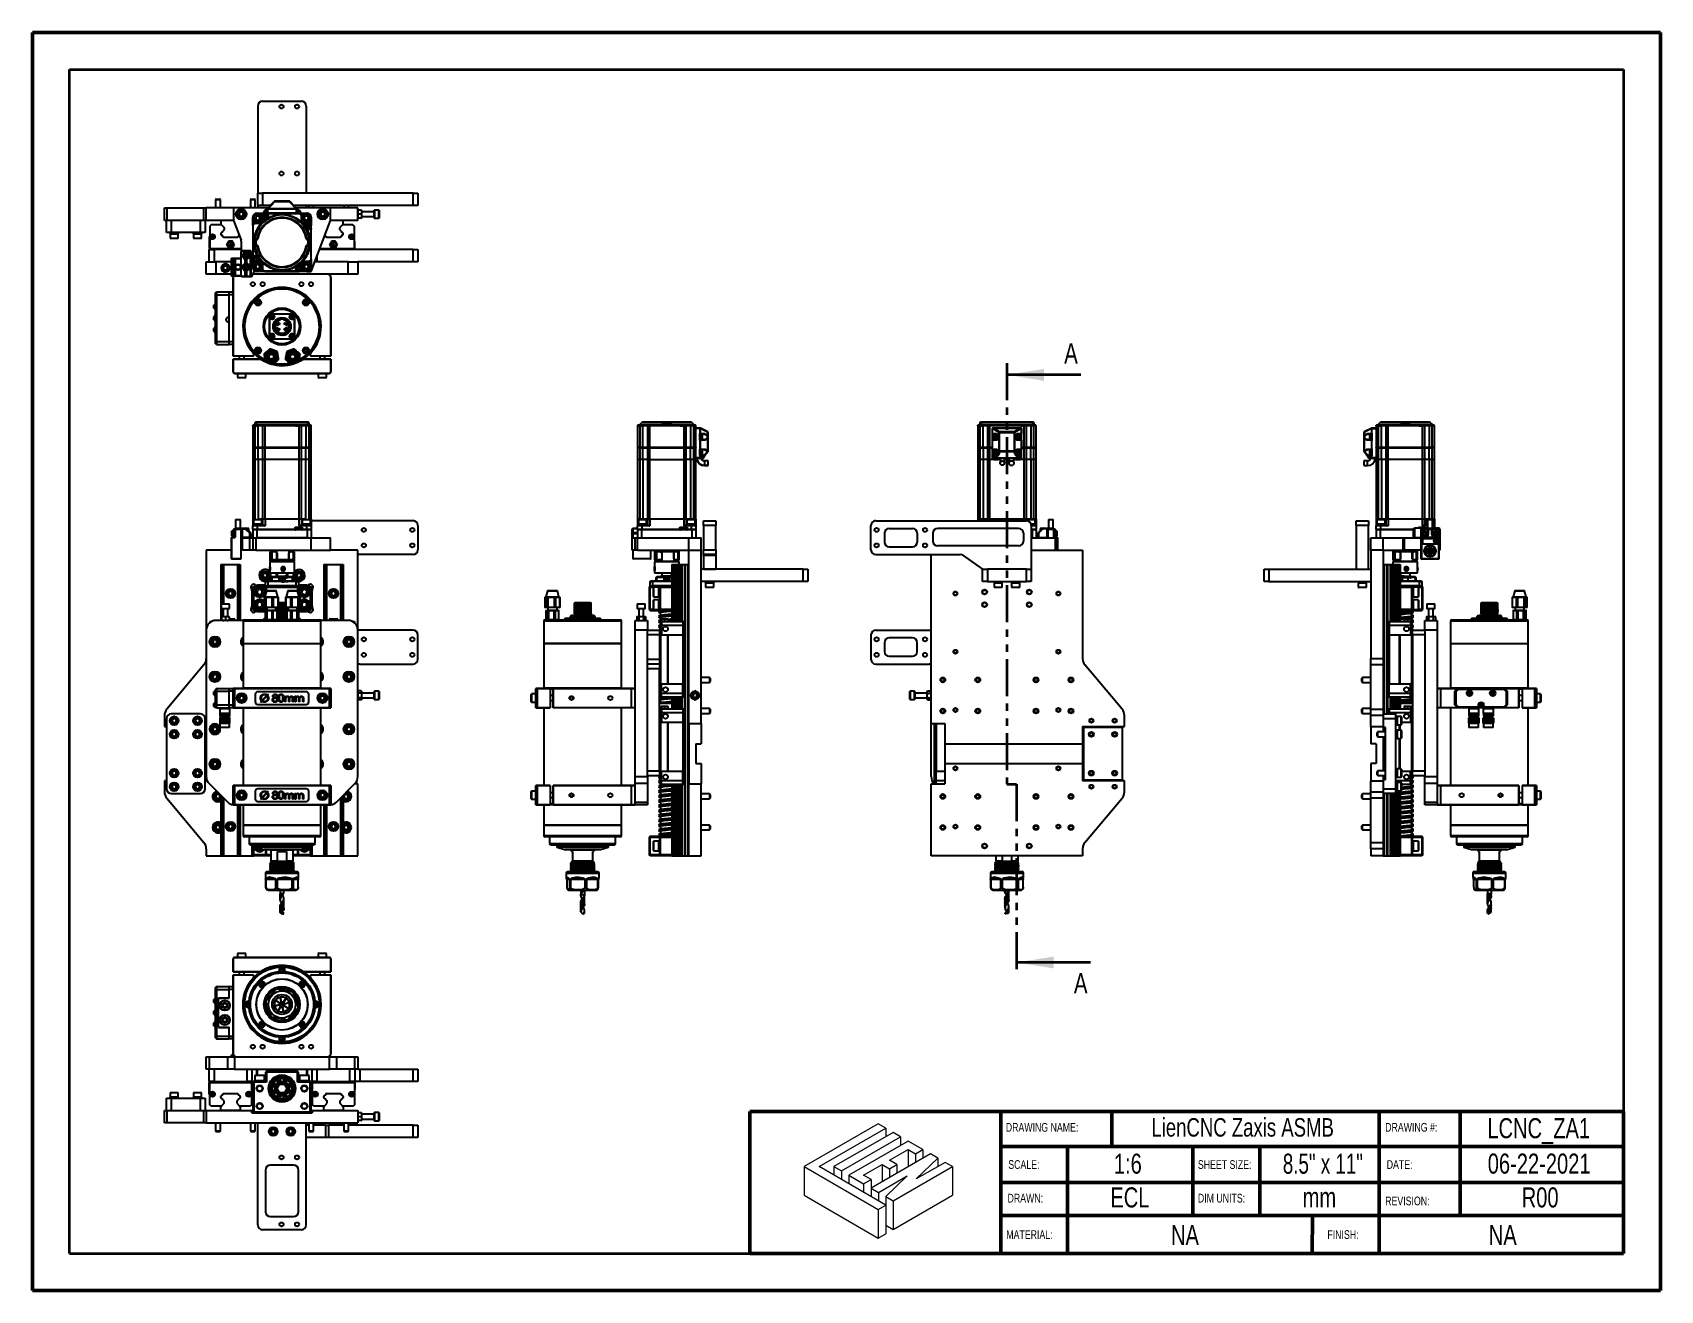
# Model space of a CAD drawing. Header units: millimetres. Extents: x 0 to 279, y 0 to 216.
import ezdxf

# ---------------------------------------------------------------- set-up
doc = ezdxf.new("R2010")
doc.units = ezdxf.units.MM
doc.header["$PDSIZE"] = -1
doc.linetypes.add('PHANTOM', pattern=[12.7, 6.35, -1.27, 1.27, -1.27, 1.27, -1.27])
for name, color, linetype in [('PAGE_BORDER', 7, 'Continuous'), ('TITLE_BLOCK_BORDER', 7, 'Continuous'), ('TITLE_BLOCK_TEXT', 8, 'Continuous')]:
    doc.layers.add(name, color=color, linetype=linetype)
doc.styles.add('SLDTEXTSTYLE0', font='TXT', dxfattribs={"width": 0.75})
doc.styles.add('SLDTEXTSTYLE1', font='TXT', dxfattribs={"width": 0.7})

msp = doc.modelspace()

# ---------------------------------------------------------------- texts
at = {"color": 7, "linetype": 'Continuous', "char_height": 3.5, "attachment_point": 1, "style": 'SLDTEXTSTYLE0'}
for insert in [(177.06, 162.58), (178.73, 54.48)]:
    msp.add_mtext('A', dxfattribs=dict(at, insert=insert))
at = {"layer": 'TITLE_BLOCK_TEXT'}
for s, insert, char_height, attachment_point, style in [('DRAWING NAME:', (167.04, 28.74), 1.5, 1, 'SLDTEXTSTYLE0'), ('LienCNC Zaxis ASMB', (207.69, 29.58), 3.175, 2, 'SLDTEXTSTYLE0'), ('DRAWING #:', (232.16, 28.75), 1.5, 1, 'SLDTEXTSTYLE0'), ('LCNC_ZA1', (258.51, 29.57), 3.44, 2, 'SLDTEXTSTYLE0'), ('SCALE:', (167.47, 22.36), 1.5, 1, 'SLDTEXTSTYLE0'), ('1:6', (187.99, 23.48), 3.44, 2, 'SLDTEXTSTYLE0'), ('SHEET SIZE:', (200.01, 22.36), 1.5, 1, 'SLDTEXTSTYLE0'), ('8.5" x 11"', (221.46, 23.48), 3.44, 2, 'SLDTEXTSTYLE1'), ('DATE:', (232.42, 22.36), 1.5, 1, 'SLDTEXTSTYLE0'), ('06-22-2021', (258.58, 23.49), 3.44, 2, 'SLDTEXTSTYLE0'), ('ECL', (188.34, 17.69), 3.44, 2, 'SLDTEXTSTYLE0'), ('mm', (220.87, 17.69), 3.44, 2, 'SLDTEXTSTYLE0'), ('R00', (258.75, 17.69), 3.44, 2, 'SLDTEXTSTYLE0'), ('DRAWN:', (167.34, 16.59), 1.5, 1, 'SLDTEXTSTYLE0'), ('DIM UNITS:', (200.01, 16.59), 1.5, 1, 'SLDTEXTSTYLE0'), ('REVISION:', (232.16, 16.11), 1.5, 1, 'SLDTEXTSTYLE0'), ('NA', (197.79, 11.23), 3.44, 2, 'SLDTEXTSTYLE0'), ('NA', (252.34, 11.23), 3.44, 2, 'SLDTEXTSTYLE0'), ('MATERIAL:', (167.13, 10.34), 1.5, 1, 'SLDTEXTSTYLE0'), ('FINISH:', (222.24, 10.34), 1.5, 1, 'SLDTEXTSTYLE0')]:
    msp.add_mtext(s, dxfattribs=dict(at, insert=insert, char_height=char_height, attachment_point=attachment_point, style=style))

# ---------------------------------------------------------------- blocks, each defined once
blk = doc.blocks.new('Lien3D Logo')
at = {"color": 7, "linetype": 'Continuous', "lineweight": 18}
for p, q in [((10.61, 16.33), (0, 10.21)), ((11.67, 15.71), (10.61, 16.33)), ((2.13, 10.21), (11.67, 15.71)), ((12.73, 15.1), (4.26, 10.21)), ((5.32, 9.59), (13.8, 14.49)), ((11.67, 15.71), (11.67, 14.49)), ((13.8, 14.49), (12.73, 15.1)), ((13.8, 14.49), (13.8, 13.26)), ((14.86, 13.87), (6.38, 8.98)), ((18.05, 12.03), (9.57, 7.13)), ((12.22, 11.12), (14.86, 12.64)), ((16.99, 12.64), (14.86, 13.87)), ((14.86, 12.64), (15.93, 12.03)), ((14.86, 12.64), (14.86, 10.19)), ((15.93, 12.03), (16.99, 12.64)), ((15.93, 12.03), (15.93, 10.8)), ((16.99, 12.64), (16.99, 11.42)), ((19.12, 11.42), (18.05, 12.03)), ((0, 10.21), (0, 6.12)), ((0, 10.21), (10.61, 4.08)), ((11.67, 4.7), (2.13, 10.21)), ((4.26, 10.21), (4.26, 8.98)), ((4.26, 10.21), (5.32, 9.59)), ((5.32, 9.59), (5.32, 8.36)), ((8.51, 8.98), (11.15, 10.5)), ((11.15, 10.5), (12.22, 9.89)), ((11.15, 10.5), (11.15, 8.05)), ((13.28, 10.5), (12.22, 11.12)), ((12.22, 9.89), (13.28, 10.5)), ((12.22, 9.89), (12.22, 8.66)), ((12.73, 5.31), (21.21, 10.21)), ((13.28, 10.5), (13.28, 9.28)), ((16.04, 8.45), (19.12, 11.42)), ((20.15, 10.82), (16.04, 8.45)), ((19.12, 11.42), (19.12, 10.22)), ((21.21, 10.21), (20.15, 10.82)), ((21.21, 10.21), (21.21, 6.12)), ((6.38, 8.98), (8.51, 7.75)), ((6.38, 8.98), (6.38, 7.75)), ((9.57, 8.36), (8.51, 8.98)), ((8.51, 7.75), (9.57, 8.36)), ((8.51, 7.75), (8.51, 6.52)), ((9.57, 8.36), (9.57, 7.13)), ((9.57, 7.13), (10.64, 6.52)), ((9.57, 7.13), (9.57, 5.91)), ((10.64, 6.52), (14.75, 8.89)), ((14.75, 8.89), (11.67, 5.93)), ((0, 6.12), (10.61, 0)), ((10.61, 4.08), (11.67, 4.7)), ((10.64, 6.52), (10.64, 5.29)), ((11.67, 5.93), (12.73, 5.31)), ((11.67, 5.93), (11.67, 4.7)), ((11.67, 4.7), (11.67, 0.61)), ((12.73, 1.23), (21.21, 6.12)), ((12.73, 5.31), (12.73, 1.23)), ((10.61, 4.08), (10.61, 0)), ((10.61, 0), (11.67, 0.61)), ((11.67, 1.84), (12.73, 1.23))]:
    blk.add_line(p, q, dxfattribs=at)

# ---------------------------------------------------------------- linework, layer by layer
at = {"color": 7, "linetype": 'Continuous', "lineweight": 50}
for p, q in [((0, 0), (0, 215.9)), ((0, 215.9), (279.4, 215.9)), ((279.4, 0), (279.4, 215.9)), ((0, 0), (279.4, 0))]:
    msp.add_line(p, q, dxfattribs=at)
at = {"color": 7, "linetype": 'Continuous', "lineweight": 25}
for p, q in [((39.48, 204.12), (46.15, 204.12)), ((38.65, 203.29), (38.65, 188.31)), ((46.98, 203.29), (46.98, 188.31)), ((31.53, 187.32), (31.4, 187.23)), ((31.4, 187.23), (31.4, 185.79)), ((31.4, 187.23), (32.23, 187.23)), ((31.53, 187.32), (32.1, 187.32)), ((32.23, 187.23), (32.1, 187.32)), ((32.23, 185.79), (32.23, 187.23)), ((37.53, 187.32), (37.4, 187.23)), ((37.4, 187.23), (37.4, 185.79)), ((37.4, 187.23), (38.23, 187.23)), ((37.53, 187.32), (38.1, 187.32)), ((38.23, 187.23), (38.1, 187.32)), ((38.23, 185.79), (38.23, 187.23)), ((38.65, 186.19), (38.65, 188.31)), ((38.65, 188.31), (39.48, 188.31)), ((39.48, 188.31), (39.48, 186.19)), ((65.31, 188.31), (39.48, 188.31)), ((65.31, 186.19), (65.31, 188.31)), ((65.31, 188.31), (66.15, 188.31)), ((66.15, 188.31), (66.15, 186.19)), ((22.65, 183.67), (22.65, 185.79)), ((22.65, 185.79), (23.04, 185.79)), ((23.04, 185.79), (23.04, 183.67)), ((23.04, 185.79), (29.42, 185.79)), ((29.42, 183.67), (29.42, 185.79)), ((29.42, 185.79), (29.81, 185.79)), ((34.48, 185.79), (29.81, 185.79)), ((29.81, 183.67), (29.81, 185.79)), ((34.48, 185.79), (34.48, 183.67)), ((40.45, 185.79), (34.48, 185.79)), ((38.48, 184.89), (38.56, 184.89)), ((38.56, 184.89), (39.9, 184.89)), ((38.65, 186.19), (38.65, 185.79)), ((39.48, 186.19), (38.65, 186.19)), ((40.81, 186.19), (39.48, 186.19)), ((39.51, 184.47), (39.48, 184.47)), ((39.48, 184.47), (39.48, 183.97)), ((39.51, 184.47), (39.52, 184.55)), ((39.83, 184.85), (39.9, 184.86)), ((39.9, 184.89), (39.9, 184.86)), ((40.43, 184.89), (39.9, 184.89)), ((40.43, 184.86), (40.02, 184.86)), ((40.31, 185.61), (40.31, 184.89)), ((40.35, 185.68), (40.34, 185.66)), ((40.34, 185.66), (40.4, 185.61)), ((40.35, 185.68), (41.5, 186.95)), ((40.41, 185.62), (40.35, 185.68)), ((40.4, 185.61), (40.41, 185.62)), ((40.4, 184.89), (40.4, 185.61)), ((40.41, 185.66), (41.56, 186.93)), ((40.41, 185.66), (40.41, 185.62)), ((45.22, 185.66), (40.41, 185.66)), ((40.41, 185.62), (45.22, 185.62)), ((40.46, 184.81), (40.42, 184.81)), ((40.42, 184.43), (40.42, 184.81)), ((40.42, 184.43), (40.46, 184.43)), ((40.43, 184.89), (40.43, 184.86)), ((40.46, 184.81), (40.52, 184.81)), ((40.46, 184.81), (40.46, 184.43)), ((40.46, 184.43), (40.52, 184.43)), ((40.52, 185.87), (40.52, 185.87)), ((45.73, 184.89), (40.52, 184.89)), ((40.52, 184.43), (40.52, 184.81)), ((40.53, 184.82), (45.73, 184.82)), ((41.56, 186.97), (41.56, 186.93)), ((44.07, 186.97), (41.56, 186.97)), ((41.56, 186.93), (44.07, 186.93)), ((44.07, 186.93), (44.07, 186.97)), ((44.07, 186.93), (45.22, 185.66)), ((44.13, 186.95), (45.28, 185.68)), ((65.31, 186.19), (44.82, 186.19)), ((45.11, 185.87), (45.11, 185.87)), ((51.15, 185.79), (45.18, 185.79)), ((45.28, 185.68), (45.22, 185.62)), ((45.22, 185.62), (45.22, 185.66)), ((45.22, 185.62), (45.23, 185.61)), ((45.23, 185.61), (45.29, 185.66)), ((45.23, 185.61), (45.23, 184.89)), ((45.31, 185.61), (45.23, 185.61)), ((45.29, 185.66), (45.28, 185.68)), ((45.31, 185.61), (45.31, 184.89)), ((45.73, 184.89), (45.73, 184.82)), ((45.73, 184.89), (47.06, 184.89)), ((46.08, 184.47), (46.08, 183.97)), ((46.15, 184.47), (46.08, 184.47)), ((46.15, 183.97), (46.15, 184.47)), ((46.98, 186.19), (46.98, 185.79)), ((47.06, 184.89), (47.15, 184.89)), ((47.4, 186.19), (47.4, 185.79)), ((48.23, 185.79), (48.23, 186.19)), ((55.81, 185.79), (51.15, 185.79)), ((51.15, 183.67), (51.15, 185.79)), ((53.4, 186.19), (53.4, 185.79)), ((54.23, 185.79), (54.23, 186.19)), ((55.81, 183.67), (55.81, 185.79)), ((56.42, 185.4), (55.87, 185.4)), ((56.42, 184.73), (55.87, 184.73)), ((56.48, 185.4), (56.48, 185.06)), ((58.65, 185.15), (56.48, 185.15)), ((56.48, 185.06), (56.48, 184.4)), ((58.69, 185.44), (58.65, 185.4)), ((58.65, 184.07), (58.65, 185.4)), ((59.44, 185.44), (58.69, 185.44)), ((58.69, 185.44), (58.69, 184.02)), ((59.48, 185.4), (59.44, 185.44)), ((59.44, 184.02), (59.44, 185.44)), ((59.48, 185.4), (59.48, 184.07)), ((66.15, 186.19), (65.31, 186.19)), ((23.04, 183.67), (22.65, 183.67)), ((22.98, 181.56), (22.98, 183.67)), ((29.42, 183.67), (23.04, 183.67)), ((23.81, 183.67), (23.81, 181.56)), ((28.81, 181.56), (28.81, 183.67)), ((29.81, 183.67), (29.42, 183.67)), ((29.65, 183.67), (29.65, 181.56)), ((34.48, 183.67), (29.81, 183.67)), ((30.65, 182.92), (30.4, 182.67)), ((30.4, 182.67), (30.4, 179)), ((32.38, 182.92), (30.65, 182.92)), ((32.48, 183.67), (32.31, 183.51)), ((32.31, 183.51), (32.31, 183.06)), ((32.36, 182.95), (32.83, 182.48)), ((32.7, 181.88), (32.88, 182.06)), ((32.7, 181.85), (32.7, 181.88)), ((32.83, 181.98), (32.71, 181.86)), ((32.88, 182.36), (32.88, 182.1)), ((34.48, 183.67), (35.78, 180.25)), ((35.08, 182.06), (35.1, 182.05)), ((37.81, 184.14), (37.81, 184.22)), ((37.81, 182.81), (37.81, 184.14)), ((37.81, 182.81), (37.81, 177.6)), ((37.81, 182.81), (37.88, 182.81)), ((37.88, 177.61), (37.88, 182.81)), ((38.23, 183.22), (38.23, 183.16)), ((38.73, 183.22), (38.23, 183.22)), ((38.23, 183.16), (38.73, 183.16)), ((38.73, 183.22), (38.73, 183.16)), ((39.51, 183.97), (39.48, 183.97)), ((39.48, 183.94), (39.51, 183.94)), ((39.51, 184.35), (39.51, 183.97)), ((39.51, 183.97), (39.51, 183.94)), ((39.55, 183.92), (39.55, 183.95)), ((39.55, 183.95), (39.94, 183.95)), ((39.55, 183.92), (39.55, 183.85)), ((39.94, 183.92), (39.55, 183.92)), ((39.55, 183.85), (39.94, 183.85)), ((39.72, 184.28), (39.71, 184.3)), ((39.94, 183.95), (39.94, 183.92)), ((39.94, 183.92), (39.94, 183.85)), ((40.08, 183.94), (40.1, 183.87)), ((40.1, 183.87), (40.37, 184.05)), ((40.37, 184.05), (40.33, 184.09)), ((46.15, 183.97), (46.08, 183.97)), ((46.77, 183.15), (46.77, 182.76)), ((46.84, 183.15), (46.77, 183.15)), ((46.84, 182.76), (46.77, 182.76)), ((46.86, 182.62), (46.8, 182.6)), ((46.8, 182.6), (46.97, 182.33)), ((46.84, 182.76), (46.84, 183.15)), ((46.84, 183.15), (46.87, 183.15)), ((46.87, 182.76), (46.84, 182.76)), ((46.87, 183.22), (46.87, 183.19)), ((46.9, 183.19), (46.87, 183.19)), ((46.87, 183.15), (46.87, 182.76)), ((46.9, 183.19), (46.9, 183.22)), ((47.4, 183.22), (46.9, 183.22)), ((47.27, 183.19), (46.9, 183.19)), ((47.01, 182.38), (46.97, 182.33)), ((47.18, 182.99), (47.31, 183.03)), ((47.36, 182.25), (47.36, 182.28)), ((47.36, 182.28), (47.73, 182.28)), ((47.36, 182.25), (47.36, 182.18)), ((47.73, 182.25), (47.36, 182.25)), ((47.36, 182.18), (47.73, 182.18)), ((47.4, 183.22), (47.4, 183.2)), ((47.57, 182.61), (47.53, 182.57)), ((47.73, 182.25), (47.73, 182.28)), ((47.73, 182.25), (47.73, 182.18)), ((47.75, 182.17), (47.75, 176.97)), ((47.78, 182.27), (47.78, 182.68)), ((47.78, 182.27), (47.81, 182.27)), ((47.79, 182.81), (47.81, 182.81)), ((47.81, 184.22), (47.81, 184.14)), ((47.81, 184.14), (47.81, 182.81)), ((47.81, 174.89), (51.15, 183.67)), ((47.81, 182.27), (47.81, 182.81)), ((47.81, 176.97), (47.81, 182.18)), ((50.53, 182.05), (50.54, 182.06)), ((55.81, 183.67), (51.15, 183.67)), ((52.75, 182.1), (52.75, 182.36)), ((52.75, 182.06), (52.93, 181.88)), ((52.8, 182.48), (53.27, 182.95)), ((52.92, 181.86), (52.8, 181.98)), ((52.93, 181.88), (52.93, 181.85)), ((53.31, 183.51), (53.15, 183.67)), ((54.98, 182.92), (53.24, 182.92)), ((53.31, 183.06), (53.31, 183.51)), ((55.23, 182.67), (54.98, 182.92)), ((55.23, 179), (55.23, 182.67)), ((56.42, 184.06), (55.87, 184.06)), ((56.48, 184.4), (56.48, 184.06)), ((56.48, 184.31), (58.65, 184.31)), ((58.65, 184.07), (58.69, 184.02)), ((58.69, 184.02), (59.44, 184.02)), ((59.44, 184.02), (59.48, 184.07)), ((23.81, 181.56), (22.98, 181.56)), ((23.56, 181.56), (23.56, 181.37)), ((23.56, 181.37), (23.69, 181.37)), ((23.68, 181.37), (23.61, 181.3)), ((23.61, 181.3), (23.61, 180.61)), ((25.02, 181.3), (23.61, 181.3)), ((23.61, 180.61), (23.68, 180.54)), ((23.61, 180.61), (25.02, 180.61)), ((24.95, 180.54), (23.68, 180.54)), ((23.69, 181.37), (25.06, 181.37)), ((28.81, 181.56), (23.81, 181.56)), ((25.02, 181.3), (24.95, 181.37)), ((24.95, 180.54), (25.02, 180.61)), ((25.02, 180.61), (25.02, 181.3)), ((25.06, 181.37), (25.06, 181.56)), ((27.56, 181.56), (27.56, 181.37)), ((27.56, 181.37), (27.69, 181.37)), ((27.68, 181.37), (27.61, 181.3)), ((27.61, 181.3), (27.61, 180.61)), ((29.02, 181.3), (27.61, 181.3)), ((27.61, 180.61), (27.68, 180.54)), ((27.61, 180.61), (29.02, 180.61)), ((28.95, 180.54), (27.68, 180.54)), ((27.69, 181.37), (29.06, 181.37)), ((29.65, 181.56), (28.81, 181.56)), ((29.02, 181.3), (28.95, 181.37)), ((28.95, 180.54), (29.02, 180.61)), ((29.02, 180.61), (29.02, 181.3)), ((29.06, 181.37), (29.06, 181.56)), ((30.4, 180.92), (30.31, 180.84)), ((30.31, 180.84), (30.31, 178.84)), ((30.31, 178.84), (30.48, 178.67)), ((30.4, 179), (30.56, 178.84)), ((30.56, 178.84), (35.81, 178.84)), ((32.31, 181.45), (32.32, 181.46)), ((32.31, 181.43), (32.31, 181.25)), ((32.32, 181.22), (32.31, 181.23)), ((32.37, 181.51), (32.34, 181.49)), ((32.34, 181.19), (32.37, 181.17)), ((32.7, 180.82), (32.7, 180.83)), ((32.76, 180.76), (32.7, 180.82)), ((32.71, 180.82), (32.77, 180.76)), ((32.77, 180.76), (32.76, 180.76)), ((32.77, 180.76), (35.19, 180.76)), ((33.1, 178.84), (33.21, 178.72)), ((34.75, 178.72), (34.86, 178.84)), ((35.19, 180.76), (35.25, 180.82)), ((35.2, 180.76), (35.19, 180.76)), ((35.26, 180.82), (35.2, 180.76)), ((35.26, 180.83), (35.26, 180.82)), ((35.81, 180.07), (35.81, 178.32)), ((38.12, 180.07), (38, 180.08)), ((38, 179.7), (38.12, 179.71)), ((47.47, 180.05), (47.63, 180.08)), ((47.63, 179.7), (47.47, 179.73)), ((47.63, 180.08), (47.51, 180.07)), ((47.51, 179.71), (47.63, 179.7)), ((49.31, 178.84), (55.07, 178.84)), ((50.36, 180.82), (50.36, 180.83)), ((50.43, 180.76), (50.36, 180.82)), ((50.38, 180.82), (50.44, 180.76)), ((50.44, 180.76), (50.43, 180.76)), ((50.44, 180.76), (52.85, 180.76)), ((50.76, 178.84), (50.88, 178.72)), ((52.41, 178.72), (52.53, 178.84)), ((52.85, 180.76), (52.92, 180.82)), ((52.86, 180.76), (52.85, 180.76)), ((52.93, 180.82), (52.86, 180.76)), ((52.93, 180.83), (52.93, 180.82)), ((53.29, 181.49), (53.26, 181.51)), ((53.26, 181.17), (53.29, 181.19)), ((53.31, 181.46), (53.31, 181.45)), ((53.31, 181.25), (53.31, 181.43)), ((53.31, 181.23), (53.31, 181.22)), ((55.07, 178.84), (55.23, 179)), ((55.15, 178.67), (55.31, 178.84)), ((55.31, 180.01), (55.23, 180.09)), ((55.31, 178.84), (55.31, 180.01)), ((29.81, 174.44), (29.81, 176.56)), ((29.81, 176.56), (31.48, 176.56)), ((30.31, 176.56), (30.31, 178.67)), ((30.31, 178.67), (31.15, 178.67)), ((31.15, 178.67), (31.15, 176.56)), ((35.81, 178.67), (31.15, 178.67)), ((31.48, 176.56), (31.48, 174.44)), ((34.15, 176.56), (31.48, 176.56)), ((31.98, 178.67), (32.01, 178.71)), ((32.13, 178.76), (33.16, 178.76)), ((33.21, 178.72), (34.75, 178.72)), ((33.28, 178.71), (33.31, 178.67)), ((34.15, 174.16), (34.15, 177.12)), ((34.15, 177.12), (34.16, 177.12)), ((34.16, 177.14), (34.16, 177.12)), ((34.16, 177.14), (34.71, 177.14)), ((34.16, 177.12), (34.16, 174.16)), ((34.71, 177.12), (34.16, 177.12)), ((34.28, 177.1), (34.23, 177.05)), ((34.23, 176.23), (34.23, 177.05)), ((34.23, 176.23), (34.28, 176.18)), ((34.68, 177.1), (34.28, 177.1)), ((34.28, 177.1), (34.28, 176.18)), ((34.28, 176.18), (34.68, 176.18)), ((34.56, 175.96), (34.56, 176.18)), ((34.65, 178.67), (34.68, 178.71)), ((34.73, 177.05), (34.68, 177.1)), ((34.68, 176.18), (34.68, 177.1)), ((34.68, 176.18), (34.73, 176.23)), ((34.71, 177.14), (34.71, 177.12)), ((34.75, 177.14), (34.71, 177.14)), ((34.73, 177.12), (34.71, 177.12)), ((34.75, 177.12), (34.73, 177.12)), ((34.73, 175.99), (34.73, 177.12)), ((34.75, 177.12), (34.75, 177.14)), ((34.75, 177.14), (35.81, 177.14)), ((34.75, 177.12), (34.75, 175.99)), ((35.81, 177.12), (34.75, 177.12)), ((34.8, 178.76), (35.81, 178.76)), ((35.9, 178.47), (35.81, 178.32)), ((36.51, 178.32), (35.81, 178.32)), ((35.81, 174.06), (35.81, 178.32)), ((35.9, 178.47), (36.51, 178.47)), ((36.51, 178.47), (36.51, 178.32)), ((36.51, 178.47), (36.69, 178.47)), ((36.74, 178.32), (36.51, 178.32)), ((36.51, 178.22), (36.51, 178.32)), ((36.51, 178.22), (36.53, 178.13)), ((36.51, 177.06), (36.53, 177.15)), ((36.51, 176.22), (36.51, 177.06)), ((36.51, 176.22), (36.53, 176.13)), ((36.74, 178.32), (36.69, 178.47)), ((36.69, 178.47), (37.32, 178.47)), ((36.74, 178.32), (36.74, 178.23)), ((37.38, 178.32), (36.74, 178.32)), ((36.74, 177.05), (36.74, 176.23)), ((37.38, 178.32), (37.32, 178.47)), ((37.32, 178.47), (37.4, 178.47)), ((37.38, 174.06), (37.38, 178.32)), ((37.48, 178.32), (37.38, 178.32)), ((37.48, 178.32), (37.4, 178.47)), ((37.48, 178.32), (37.48, 174.06)), ((37.81, 177.51), (37.85, 177.51)), ((37.81, 177.51), (37.81, 176.97)), ((37.81, 176.97), (37.84, 176.97)), ((37.81, 175.64), (37.81, 176.97)), ((37.85, 176.9), (37.84, 176.97)), ((37.85, 177.51), (37.85, 177.1)), ((38.27, 177.6), (37.9, 177.6)), ((37.9, 177.53), (37.9, 177.6)), ((37.9, 177.53), (38.27, 177.53)), ((37.9, 177.53), (37.9, 177.5)), ((38.27, 177.5), (37.9, 177.5)), ((38.23, 176.58), (38.16, 176.6)), ((38.23, 176.58), (38.23, 176.56)), ((38.23, 176.56), (38.73, 176.56)), ((38.27, 177.53), (38.27, 177.6)), ((38.27, 177.5), (38.27, 177.53)), ((38.36, 176.59), (38.73, 176.59)), ((38.66, 177.45), (38.61, 177.4)), ((38.83, 177.18), (38.66, 177.45)), ((38.73, 176.59), (38.73, 176.56)), ((38.76, 177.01), (38.79, 177.01)), ((38.76, 176.63), (38.76, 177.01)), ((38.79, 176.63), (38.76, 176.63)), ((38.76, 176.56), (38.76, 176.59)), ((38.77, 177.16), (38.83, 177.18)), ((38.79, 177.01), (38.85, 177.01)), ((38.79, 177.01), (38.79, 176.63)), ((38.79, 176.63), (38.85, 176.63)), ((38.85, 176.63), (38.85, 177.01)), ((47.4, 176.62), (46.9, 176.62)), ((46.9, 176.56), (46.9, 176.62)), ((46.9, 176.56), (47.4, 176.56)), ((47.4, 176.56), (47.4, 176.62)), ((47.81, 176.97), (47.75, 176.97)), ((47.81, 176.97), (47.81, 175.64)), ((54.15, 176.56), (48.45, 176.56)), ((65.31, 178.67), (49.25, 178.67)), ((49.65, 178.67), (49.68, 178.71)), ((49.8, 178.76), (50.83, 178.76)), ((50.88, 178.72), (52.41, 178.72)), ((50.95, 178.71), (50.98, 178.67)), ((52.31, 178.67), (52.35, 178.71)), ((52.47, 178.76), (53.49, 178.76)), ((53.61, 178.71), (53.65, 178.67)), ((54.15, 174.44), (54.15, 176.56)), ((54.15, 176.56), (55.81, 176.56)), ((65.31, 176.56), (55.81, 176.56)), ((55.81, 176.56), (55.81, 174.44)), ((65.31, 176.56), (65.31, 178.67)), ((65.31, 178.67), (66.15, 178.67)), ((66.15, 176.56), (65.31, 176.56)), ((66.15, 178.67), (66.15, 176.56)), ((31.48, 174.44), (29.81, 174.44)), ((34.15, 174.44), (31.48, 174.44)), ((32.44, 175.88), (32.44, 175.69)), ((32.44, 175.11), (32.57, 175.04)), ((33.11, 174.73), (33.26, 174.82)), ((33.62, 175.03), (33.77, 175.11)), ((33.77, 175.88), (33.63, 175.97)), ((33.77, 175.71), (33.77, 175.88)), ((34.15, 174.16), (34.16, 174.16)), ((34.16, 174.16), (34.71, 174.16)), ((34.16, 174.14), (34.16, 174.16)), ((34.71, 174.14), (34.16, 174.14)), ((34.28, 175.1), (34.23, 175.05)), ((34.23, 175.05), (34.23, 175.05)), ((34.23, 174.23), (34.23, 175.05)), ((34.23, 174.23), (34.28, 174.18)), ((34.68, 175.1), (34.28, 175.1)), ((34.28, 175.1), (34.28, 174.18)), ((34.28, 174.18), (34.68, 174.18)), ((34.43, 173.86), (34.42, 173.86)), ((34.42, 170.91), (34.42, 173.86)), ((34.43, 173.86), (34.43, 160.4)), ((34.56, 175.32), (34.56, 175.96)), ((34.56, 175.96), (34.58, 175.96)), ((34.56, 175.32), (34.58, 175.32)), ((34.56, 175.1), (34.56, 175.32)), ((34.58, 175.97), (34.58, 175.96)), ((34.58, 175.97), (34.71, 175.97)), ((34.58, 175.96), (34.58, 175.32)), ((34.71, 175.96), (34.58, 175.96)), ((34.58, 175.32), (34.71, 175.32)), ((34.58, 175.31), (34.58, 175.32)), ((34.71, 175.31), (34.58, 175.31)), ((34.73, 175.05), (34.68, 175.1)), ((34.68, 175.09), (34.68, 175.1)), ((34.68, 174.18), (34.68, 175.09)), ((34.68, 174.18), (34.73, 174.23)), ((34.71, 175.96), (34.71, 175.97)), ((34.71, 175.31), (34.71, 175.32)), ((34.71, 174.16), (34.73, 174.16)), ((34.71, 174.16), (34.71, 174.14)), ((34.71, 174.14), (34.75, 174.14)), ((34.75, 175.99), (34.73, 175.99)), ((34.73, 175.29), (34.75, 175.29)), ((34.73, 174.16), (34.73, 175.29)), ((34.73, 174.16), (34.75, 174.16)), ((34.75, 175.29), (34.75, 174.16)), ((34.75, 174.16), (35.81, 174.16)), ((34.75, 174.14), (34.75, 174.16)), ((35.81, 174.14), (34.75, 174.14)), ((35.81, 174.06), (36.51, 174.06)), ((35.97, 173.97), (35.81, 174.06)), ((36.51, 173.97), (35.97, 173.97)), ((36.51, 175.06), (36.53, 175.15)), ((36.51, 174.06), (36.51, 175.06)), ((36.51, 174.06), (36.74, 174.06)), ((36.51, 173.97), (36.51, 174.06)), ((36.63, 173.97), (36.51, 173.97)), ((36.74, 174.06), (36.63, 173.97)), ((37.27, 173.97), (36.63, 173.97)), ((36.74, 175.05), (36.74, 174.06)), ((36.74, 174.06), (37.38, 174.06)), ((37.38, 174.06), (37.27, 173.97)), ((37.32, 173.97), (37.27, 173.97)), ((37.48, 174.06), (37.32, 173.97)), ((37.38, 174.06), (37.48, 174.06)), ((37.81, 175.56), (37.81, 175.64)), ((50.63, 174.42), (37.81, 174.42)), ((54.15, 174.44), (37.82, 174.44)), ((38.56, 174.89), (38.48, 174.89)), ((39.9, 174.89), (38.56, 174.89)), ((39.48, 175.81), (39.55, 175.81)), ((39.48, 175.81), (39.48, 175.31)), ((39.48, 175.31), (39.55, 175.31)), ((39.55, 175.31), (39.55, 175.81)), ((45.1, 174.96), (39.9, 174.96)), ((39.9, 174.89), (39.9, 174.96)), ((39.9, 174.89), (45.1, 174.89)), ((45.11, 175.35), (45.11, 174.97)), ((45.11, 175.35), (45.17, 175.35)), ((45.17, 174.97), (45.11, 174.97)), ((45.17, 174.97), (45.17, 175.35)), ((45.17, 175.35), (45.21, 175.35)), ((45.17, 174.97), (45.21, 174.97)), ((45.19, 174.92), (45.19, 174.89)), ((45.19, 174.92), (45.6, 174.92)), ((45.19, 174.89), (45.73, 174.89)), ((45.21, 175.35), (45.21, 174.97)), ((45.53, 175.91), (45.25, 175.73)), ((45.3, 175.69), (45.25, 175.73)), ((45.55, 175.84), (45.53, 175.91)), ((46.08, 175.93), (45.69, 175.93)), ((45.69, 175.86), (45.69, 175.93)), ((45.69, 175.86), (46.08, 175.86)), ((45.69, 175.86), (45.69, 175.83)), ((46.08, 175.83), (45.69, 175.83)), ((45.73, 174.92), (45.73, 174.89)), ((47.06, 174.89), (45.73, 174.89)), ((45.91, 175.53), (45.95, 175.39)), ((46.08, 175.86), (46.08, 175.93)), ((46.08, 175.86), (46.08, 175.83)), ((46.11, 175.84), (46.15, 175.84)), ((46.11, 175.43), (46.11, 175.81)), ((46.11, 175.81), (46.15, 175.81)), ((46.15, 175.31), (46.12, 175.31)), ((46.15, 175.31), (46.15, 175.81)), ((47.15, 174.89), (47.06, 174.89)), ((47.15, 174.89), (47.81, 174.89)), ((47.81, 175.64), (47.81, 175.56)), ((50.63, 174.44), (50.63, 174.42)), ((51.19, 160.4), (51.19, 173.86)), ((51.21, 173.86), (51.19, 173.86)), ((51.21, 173.86), (51.21, 160.4)), ((55.81, 174.44), (54.15, 174.44)), ((31.42, 171.21), (31.58, 171.37)), ((31.42, 170.8), (31.42, 171.21)), ((31.42, 170.8), (31.58, 170.87)), ((31.42, 162.94), (31.42, 170.8)), ((31.58, 171.37), (31.58, 170.87)), ((31.58, 171.37), (33.75, 171.37)), ((31.58, 170.87), (31.58, 162.87)), ((31.58, 170.87), (33.75, 170.87)), ((33.75, 171.37), (34.42, 171.37)), ((33.75, 170.87), (33.75, 171.37)), ((34.42, 170.87), (33.75, 170.87)), ((33.75, 162.87), (33.75, 170.87)), ((33.75, 167), (33.75, 170.87)), ((34.42, 170.91), (34.42, 170.87)), ((34.42, 162.87), (34.42, 170.87)), ((31.14, 168.62), (31.14, 169.12)), ((31.42, 169.35), (31.38, 169.35)), ((31.38, 168.4), (31.38, 169.35)), ((31.38, 168.4), (31.42, 168.4)), ((38.43, 169.58), (38.56, 169.8)), ((38.56, 169.35), (38.43, 169.58)), ((38.43, 169.58), (38.45, 169.58)), ((38.57, 169.79), (38.45, 169.58)), ((38.45, 169.58), (38.57, 169.37)), ((38.56, 169.8), (38.82, 169.8)), ((38.57, 169.79), (38.56, 169.8)), ((38.56, 169.35), (38.57, 169.37)), ((38.82, 169.35), (38.56, 169.35)), ((38.81, 169.79), (38.57, 169.79)), ((38.57, 169.37), (38.81, 169.37)), ((38.81, 169.79), (38.82, 169.8)), ((38.93, 169.58), (38.81, 169.79)), ((38.81, 169.37), (38.93, 169.58)), ((38.82, 169.35), (38.81, 169.37)), ((38.82, 169.8), (38.95, 169.58)), ((38.95, 169.58), (38.82, 169.35)), ((38.93, 169.58), (38.95, 169.58)), ((46.71, 169.71), (46.94, 169.84)), ((46.71, 169.45), (46.71, 169.71)), ((46.71, 169.71), (46.73, 169.7)), ((46.71, 169.45), (46.73, 169.46)), ((46.94, 169.32), (46.71, 169.45)), ((46.94, 169.82), (46.73, 169.7)), ((46.73, 169.7), (46.73, 169.46)), ((46.73, 169.46), (46.94, 169.34)), ((46.94, 169.84), (46.94, 169.82)), ((46.94, 169.84), (47.16, 169.71)), ((47.15, 169.7), (46.94, 169.82)), ((46.94, 169.34), (47.15, 169.46)), ((47.16, 169.45), (46.94, 169.32)), ((46.94, 169.34), (46.94, 169.32)), ((47.15, 169.7), (47.16, 169.71)), ((47.15, 169.46), (47.15, 169.7)), ((47.15, 169.46), (47.16, 169.45)), ((47.16, 169.71), (47.16, 169.45)), ((31.14, 166.62), (31.14, 167.12)), ((31.14, 164.62), (31.14, 165.12)), ((31.42, 167.35), (31.38, 167.35)), ((31.38, 166.4), (31.38, 167.35)), ((31.38, 166.4), (31.42, 166.4)), ((31.42, 165.35), (31.38, 165.35)), ((31.38, 164.4), (31.38, 165.35)), ((33.75, 167), (33.56, 167)), ((33.56, 166.24), (33.75, 166.24)), ((33.75, 162.87), (33.75, 166.24)), ((40.65, 167.29), (40.68, 167.29)), ((40.65, 163.62), (40.65, 167.29)), ((40.68, 167.29), (40.68, 163.62)), ((40.98, 167.62), (44.65, 167.62)), ((40.98, 167.62), (40.98, 167.59)), ((44.65, 167.59), (40.98, 167.59)), ((41.08, 167.18), (41.08, 167.06)), ((41.21, 167.19), (41.09, 167.19)), ((41.09, 167.05), (41.2, 167.05)), ((41.21, 167.06), (41.21, 167.18)), ((41.33, 165.27), (41.31, 165.45)), ((41.91, 165.18), (41.96, 165.18)), ((41.91, 165.14), (41.91, 165.18)), ((41.96, 165.14), (41.91, 165.14)), ((41.92, 165.94), (42.14, 165.94)), ((41.92, 165.9), (41.92, 165.94)), ((42.08, 165.9), (41.92, 165.9)), ((41.96, 165.18), (41.96, 165.26)), ((41.96, 165.26), (42, 165.26)), ((41.96, 164.93), (41.96, 165.14)), ((41.99, 164.93), (41.96, 164.93)), ((42.15, 165.14), (41.99, 164.93)), ((42, 165.26), (42, 165.18)), ((42, 165.18), (42.15, 165.18)), ((42, 165.02), (42.09, 165.14)), ((42, 165.14), (42, 165.02)), ((42.09, 165.14), (42, 165.14)), ((42.09, 165.71), (42.13, 165.7)), ((42.15, 165.18), (42.15, 165.14)), ((42.46, 166.6), (42.46, 166.62)), ((42.46, 166.62), (42.49, 166.62)), ((42.49, 166.61), (42.46, 166.6)), ((42.47, 166.57), (42.46, 166.6)), ((42.49, 166.62), (42.49, 166.61)), ((42.51, 166.7), (42.51, 166.67)), ((43.12, 166.7), (43.11, 166.67)), ((43.13, 166.61), (43.14, 166.62)), ((43.13, 166.61), (43.17, 166.6)), ((43.17, 166.62), (43.14, 166.62)), ((43.16, 166.57), (43.17, 166.6)), ((43.17, 166.62), (43.17, 166.6)), ((43.52, 165.94), (43.56, 165.94)), ((43.52, 165.61), (43.52, 165.94)), ((43.54, 165.61), (43.52, 165.61)), ((43.56, 165.94), (43.56, 165.68)), ((43.59, 165.1), (43.58, 165.07)), ((43.67, 165.17), (43.62, 165.17)), ((43.62, 165.02), (43.66, 165.01)), ((43.64, 165.73), (43.64, 165.69)), ((44.41, 167.18), (44.41, 167.06)), ((44.54, 167.19), (44.42, 167.19)), ((44.42, 167.05), (44.54, 167.05)), ((44.55, 167.06), (44.55, 167.18)), ((44.65, 167.62), (44.65, 167.59)), ((44.95, 167.29), (44.98, 167.29)), ((44.95, 163.62), (44.95, 167.29)), ((44.98, 167.29), (44.98, 163.62)), ((31.38, 164.4), (31.42, 164.4)), ((31.58, 162.87), (31.42, 162.94)), ((31.42, 162.54), (31.42, 162.94)), ((31.58, 162.37), (31.42, 162.54)), ((31.58, 162.87), (33.75, 162.87)), ((31.58, 162.87), (31.58, 162.37)), ((31.58, 162.37), (33.75, 162.37)), ((33.75, 162.87), (34.42, 162.87)), ((33.75, 162.37), (33.75, 162.87)), ((34.42, 162.37), (33.75, 162.37)), ((34.42, 162.87), (34.42, 162.84)), ((34.42, 160.4), (34.42, 162.84)), ((40.65, 163.62), (40.68, 163.62)), ((40.98, 163.32), (44.65, 163.32)), ((40.98, 163.32), (40.98, 163.29)), ((44.65, 163.29), (40.98, 163.29)), ((41.08, 163.84), (41.08, 163.73)), ((41.21, 163.85), (41.09, 163.85)), ((41.09, 163.72), (41.2, 163.72)), ((41.21, 163.73), (41.21, 163.84)), ((44.41, 163.84), (44.41, 163.73)), ((44.54, 163.85), (44.42, 163.85)), ((44.42, 163.72), (44.54, 163.72)), ((44.55, 163.73), (44.55, 163.84)), ((44.65, 163.32), (44.65, 163.29)), ((44.95, 163.62), (44.98, 163.62)), ((34.43, 160.4), (34.42, 160.4)), ((34.43, 160.38), (34.42, 160.4)), ((34.42, 159.86), (34.43, 159.84)), ((34.42, 159.86), (39.15, 159.86)), ((34.42, 157.65), (34.42, 159.86)), ((34.43, 160.4), (37.73, 160.4)), ((34.43, 160.38), (34.43, 160.4)), ((37.73, 160.38), (34.43, 160.38)), ((34.43, 159.84), (34.43, 157.65)), ((39.15, 159.84), (34.43, 159.84)), ((35.46, 160.38), (35.46, 159.86)), ((36.3, 159.86), (36.3, 160.38)), ((37.73, 160.38), (37.73, 160.4)), ((37.93, 160.86), (37.94, 160.87)), ((38.46, 161.46), (38.69, 161.59)), ((38.46, 161.2), (38.46, 161.46)), ((38.48, 161.45), (38.46, 161.46)), ((38.48, 161.21), (38.46, 161.2)), ((38.69, 161.07), (38.46, 161.2)), ((38.69, 161.57), (38.48, 161.45)), ((38.48, 161.45), (38.48, 161.21)), ((38.48, 161.21), (38.69, 161.09)), ((38.69, 161.57), (38.69, 161.59)), ((38.69, 161.59), (38.91, 161.46)), ((38.9, 161.45), (38.69, 161.57)), ((38.69, 161.09), (38.9, 161.21)), ((38.91, 161.2), (38.69, 161.07)), ((38.69, 161.07), (38.69, 161.09)), ((38.91, 161.46), (38.9, 161.45)), ((38.9, 161.21), (38.9, 161.45)), ((38.91, 161.2), (38.9, 161.21)), ((38.91, 161.46), (38.91, 161.2)), ((39.15, 159.84), (39.15, 159.86)), ((46.48, 159.84), (46.48, 159.86)), ((46.48, 159.86), (51.21, 159.86)), ((51.19, 159.84), (46.48, 159.84)), ((46.68, 161.33), (46.81, 161.55)), ((46.81, 161.1), (46.68, 161.33)), ((46.7, 161.33), (46.68, 161.33)), ((46.82, 161.54), (46.7, 161.33)), ((46.7, 161.33), (46.82, 161.12)), ((46.81, 161.55), (47.07, 161.55)), ((46.81, 161.55), (46.82, 161.54)), ((46.82, 161.12), (46.81, 161.1)), ((47.07, 161.1), (46.81, 161.1)), ((47.06, 161.54), (46.82, 161.54)), ((46.82, 161.12), (47.06, 161.12)), ((47.07, 161.55), (47.06, 161.54)), ((47.18, 161.33), (47.06, 161.54)), ((47.06, 161.12), (47.18, 161.33)), ((47.06, 161.12), (47.07, 161.1)), ((47.07, 161.55), (47.2, 161.33)), ((47.2, 161.33), (47.07, 161.1)), ((47.2, 161.33), (47.18, 161.33)), ((47.7, 160.86), (47.69, 160.87)), ((47.9, 160.4), (51.19, 160.4)), ((47.9, 160.4), (47.9, 160.38)), ((51.19, 160.38), (47.9, 160.38)), ((49.33, 160.38), (49.33, 159.86)), ((50.16, 159.86), (50.16, 160.38)), ((51.21, 160.4), (51.19, 160.4)), ((51.21, 160.4), (51.19, 160.38)), ((51.19, 160.4), (51.19, 160.38)), ((51.19, 159.84), (51.21, 159.86)), ((51.19, 157.65), (51.19, 159.84)), ((51.21, 159.86), (51.21, 157.65)), ((34.42, 157.65), (34.43, 157.65)), ((34.67, 157.41), (50.96, 157.41)), ((34.67, 157.4), (34.67, 157.41)), ((50.96, 157.4), (34.67, 157.4)), ((35.18, 157.4), (35.17, 157.39)), ((35.17, 157.39), (35.17, 156.7)), ((36.59, 157.39), (35.17, 157.39)), ((35.17, 156.7), (35.24, 156.63)), ((35.17, 156.7), (36.59, 156.7)), ((36.52, 156.63), (35.24, 156.63)), ((36.52, 156.63), (36.59, 156.7)), ((36.59, 157.39), (36.58, 157.4)), ((36.59, 156.7), (36.59, 157.39)), ((49.04, 157.4), (49.04, 157.39)), ((49.04, 157.39), (49.04, 156.7)), ((50.46, 157.39), (49.04, 157.39)), ((49.04, 156.7), (49.11, 156.63)), ((49.04, 156.7), (50.46, 156.7)), ((50.38, 156.63), (49.11, 156.63)), ((50.38, 156.63), (50.46, 156.7)), ((50.46, 157.39), (50.45, 157.4)), ((50.46, 156.7), (50.46, 157.39)), ((50.96, 157.4), (50.96, 157.41)), ((51.19, 157.65), (51.21, 157.65)), ((37.81, 148.38), (37.81, 144.7)), ((38.23, 148.38), (37.81, 148.38)), ((37.82, 148.44), (37.9, 148.44)), ((37.85, 148.42), (37.84, 148.42)), ((38.16, 148.42), (37.85, 148.42)), ((37.85, 148.42), (37.85, 148.42)), ((37.87, 148.5), (37.88, 148.5)), ((37.9, 148.5), (37.88, 148.5)), ((37.9, 148.44), (37.9, 148.5)), ((38.27, 148.5), (37.9, 148.5)), ((37.9, 148.44), (37.9, 148.42)), ((37.9, 148.44), (38.27, 148.44)), ((38.12, 148.55), (47.51, 148.55)), ((38.15, 148.83), (38.15, 148.67)), ((38.23, 148.42), (38.16, 148.42)), ((38.16, 148.42), (38.36, 148.42)), ((38.23, 148.42), (38.23, 148.38)), ((38.23, 144.7), (38.23, 148.38)), ((38.23, 148.38), (38.73, 148.38)), ((38.27, 148.44), (38.27, 148.5)), ((38.27, 148.42), (38.27, 148.44)), ((38.27, 148.44), (38.61, 148.44)), ((38.68, 149), (38.31, 149)), ((38.36, 148.42), (38.73, 148.42)), ((38.58, 148.95), (47.05, 148.95)), ((38.79, 148.5), (38.66, 148.5)), ((46.95, 149), (38.68, 149)), ((38.73, 148.42), (38.73, 148.38)), ((38.73, 148.42), (38.76, 148.42)), ((38.73, 144.7), (38.73, 148.38)), ((38.73, 148.38), (38.76, 148.38)), ((38.77, 148.44), (38.79, 148.44)), ((38.79, 148.44), (38.84, 148.44)), ((38.85, 148.5), (38.83, 148.5)), ((38.84, 148.43), (39.48, 148.43)), ((38.86, 148.5), (38.85, 148.5)), ((39.55, 148.5), (38.86, 148.5)), ((39.48, 148.43), (39.48, 144.7)), ((39.48, 148.43), (39.9, 148.43)), ((39.9, 148.43), (39.9, 148.5)), ((45.1, 148.5), (39.9, 148.5)), ((39.9, 148.43), (45.1, 148.43)), ((39.9, 144.7), (39.9, 148.43)), ((45.1, 148.5), (45.1, 148.5)), ((45.11, 148.5), (45.1, 148.5)), ((45.1, 148.43), (45.11, 148.44)), ((45.11, 148.44), (45.17, 148.44)), ((45.17, 148.44), (45.3, 148.44)), ((45.19, 148.42), (45.19, 148.38)), ((45.19, 148.42), (45.6, 148.42)), ((45.19, 148.38), (45.73, 148.38)), ((45.53, 148.5), (45.25, 148.5)), ((45.69, 148.5), (45.53, 148.5)), ((45.55, 148.44), (45.69, 148.44)), ((45.6, 148.42), (45.8, 148.42)), ((45.69, 148.44), (45.69, 148.5)), ((46.08, 148.5), (45.69, 148.5)), ((45.69, 148.44), (45.69, 148.42)), ((45.69, 148.44), (46.08, 148.44)), ((45.73, 148.42), (45.73, 148.38)), ((45.73, 148.38), (45.73, 144.7)), ((46.15, 148.38), (45.73, 148.38)), ((45.8, 148.42), (46.11, 148.42)), ((46.08, 148.44), (46.08, 148.5)), ((46.09, 148.5), (46.08, 148.5)), ((46.08, 148.44), (46.15, 148.44)), ((46.08, 148.44), (46.08, 148.42)), ((46.9, 148.5), (46.09, 148.5)), ((46.11, 148.42), (46.11, 148.42)), ((46.15, 144.7), (46.15, 148.38)), ((46.15, 148.38), (46.15, 148.38)), ((46.16, 148.43), (46.9, 148.43)), ((46.9, 148.43), (46.9, 148.5)), ((47.4, 148.5), (46.9, 148.5)), ((46.9, 148.43), (46.9, 144.7)), ((46.9, 148.43), (47.4, 148.43)), ((47.31, 149), (46.95, 149)), ((46.96, 149), (46.96, 149)), ((47.4, 148.43), (47.4, 148.5)), ((47.4, 148.43), (47.4, 144.7)), ((47.4, 148.43), (47.81, 148.43)), ((47.48, 148.67), (47.48, 148.83)), ((47.81, 144.7), (47.81, 148.43)), ((103.85, 148.44), (103.93, 148.44)), ((103.85, 148.38), (103.85, 144.7)), ((104.27, 148.38), (103.85, 148.38)), ((103.88, 148.42), (103.89, 148.42)), ((103.89, 148.42), (104.2, 148.42)), ((103.91, 148.5), (103.92, 148.5)), ((103.93, 148.5), (103.92, 148.5)), ((103.93, 148.44), (103.93, 148.5)), ((104.31, 148.5), (103.93, 148.5)), ((103.93, 148.44), (103.93, 148.42)), ((103.93, 148.44), (104.31, 148.44)), ((104.55, 148.95), (104.15, 148.55)), ((104.2, 148.42), (104.39, 148.42)), ((104.27, 148.38), (104.27, 148.42)), ((104.27, 144.7), (104.27, 148.38)), ((104.27, 148.38), (104.77, 148.38)), ((104.31, 148.5), (104.31, 148.44)), ((104.31, 148.44), (104.31, 148.42)), ((104.31, 148.44), (104.65, 148.44)), ((104.39, 148.42), (104.77, 148.42)), ((108.26, 149), (104.67, 149)), ((104.83, 148.5), (104.69, 148.5)), ((104.77, 148.42), (104.8, 148.42)), ((104.77, 148.42), (104.77, 148.38)), ((104.77, 144.7), (104.77, 148.38)), ((104.77, 148.38), (104.8, 148.38)), ((104.81, 148.44), (104.83, 148.44)), ((104.83, 148.44), (104.88, 148.44)), ((104.89, 148.5), (104.87, 148.5)), ((104.88, 148.43), (105.52, 148.43)), ((104.9, 148.5), (104.89, 148.5)), ((105.58, 148.5), (104.9, 148.5)), ((105.52, 148.43), (105.93, 148.43)), ((105.52, 148.43), (105.52, 144.7)), ((105.93, 148.43), (105.93, 148.5)), ((111.13, 148.5), (105.93, 148.5)), ((105.93, 148.43), (111.14, 148.43)), ((105.93, 144.7), (105.93, 148.43)), ((108.26, 149), (108.25, 149)), ((109.44, 149), (108.26, 149)), ((108.33, 148.83), (109.38, 148.83)), ((108.69, 148.67), (109.01, 148.67)), ((113.03, 149), (109.44, 149)), ((111.13, 148.5), (111.13, 148.5)), ((111.14, 148.5), (111.13, 148.5)), ((111.14, 148.43), (111.15, 148.44)), ((111.15, 148.44), (111.21, 148.44)), ((111.21, 148.44), (111.34, 148.44)), ((111.23, 148.42), (111.23, 148.38)), ((111.23, 148.42), (111.64, 148.42)), ((111.23, 148.38), (111.77, 148.38)), ((111.56, 148.5), (111.29, 148.5)), ((111.73, 148.5), (111.56, 148.5)), ((111.58, 148.44), (111.73, 148.44)), ((111.64, 148.42), (111.84, 148.42)), ((111.73, 148.44), (111.73, 148.5)), ((112.11, 148.5), (111.73, 148.5)), ((111.73, 148.42), (111.73, 148.44)), ((111.73, 148.44), (112.11, 148.44)), ((111.77, 148.42), (111.77, 148.38)), ((111.77, 148.38), (111.77, 144.7)), ((112.18, 148.38), (111.77, 148.38)), ((111.84, 148.42), (112.14, 148.42)), ((112.11, 148.44), (112.11, 148.5)), ((112.13, 148.5), (112.11, 148.5)), ((112.11, 148.44), (112.19, 148.44)), ((112.11, 148.44), (112.11, 148.42)), ((112.93, 148.5), (112.13, 148.5)), ((112.14, 148.42), (112.15, 148.42)), ((112.18, 144.7), (112.18, 148.38)), ((112.18, 148.38), (112.18, 148.38)), ((112.19, 148.43), (112.93, 148.43)), ((112.93, 148.43), (112.93, 148.5)), ((113.43, 148.5), (112.93, 148.5)), ((112.93, 148.43), (112.93, 144.7)), ((112.93, 148.43), (113.43, 148.43)), ((113.55, 148.55), (113.15, 148.95)), ((113.43, 148.43), (113.43, 148.5)), ((113.43, 148.43), (113.85, 148.43)), ((113.43, 148.43), (113.43, 144.7)), ((113.85, 144.7), (113.85, 148.43)), ((162.23, 148.38), (162.23, 144.7)), ((162.65, 148.38), (162.23, 148.38)), ((162.24, 148.44), (162.32, 148.44)), ((162.27, 148.42), (162.58, 148.42)), ((162.27, 148.42), (162.27, 148.42)), ((162.29, 148.5), (162.3, 148.5)), ((162.32, 148.5), (162.3, 148.5)), ((162.32, 148.44), (162.32, 148.5)), ((162.69, 148.5), (162.32, 148.5)), ((162.32, 148.44), (162.32, 148.42)), ((162.32, 148.44), (162.69, 148.44)), ((162.54, 148.55), (171.93, 148.55)), ((162.57, 148.83), (162.57, 148.67)), ((162.58, 148.42), (162.78, 148.42)), ((162.65, 148.38), (162.65, 148.42)), ((162.65, 148.38), (163.15, 148.38)), ((162.65, 144.7), (162.65, 148.38)), ((162.69, 148.44), (162.69, 148.5)), ((162.69, 148.44), (162.69, 148.42)), ((162.69, 148.44), (163.03, 148.44)), ((163.1, 149), (162.73, 149)), ((162.78, 148.42), (163.15, 148.42)), ((163, 148.95), (171.47, 148.95)), ((163.21, 148.5), (163.08, 148.5)), ((171.37, 149), (163.1, 149)), ((163.15, 148.42), (163.18, 148.42)), ((163.15, 148.42), (163.15, 148.38)), ((163.15, 144.7), (163.15, 148.38)), ((163.15, 148.38), (163.18, 148.38)), ((163.19, 148.44), (163.21, 148.44)), ((163.21, 148.44), (163.26, 148.44)), ((163.27, 148.5), (163.25, 148.5)), ((163.28, 148.5), (163.27, 148.5)), ((163.27, 148.43), (163.9, 148.43)), ((163.97, 148.5), (163.28, 148.5)), ((163.9, 148.43), (163.9, 144.7)), ((163.9, 148.43), (164.32, 148.43)), ((164.32, 148.43), (164.32, 148.5)), ((169.52, 148.5), (164.32, 148.5)), ((164.32, 148.43), (169.52, 148.43)), ((164.32, 144.7), (164.32, 148.43)), ((169.52, 148.5), (169.52, 148.5)), ((169.53, 148.5), (169.52, 148.5)), ((169.52, 148.43), (169.53, 148.44)), ((169.53, 148.44), (169.59, 148.44)), ((169.59, 148.44), (169.72, 148.44)), ((169.61, 148.38), (169.61, 148.42)), ((169.61, 148.42), (170.02, 148.42)), ((169.61, 148.38), (170.15, 148.38)), ((169.95, 148.5), (169.67, 148.5)), ((170.11, 148.5), (169.95, 148.5)), ((169.97, 148.44), (170.11, 148.44)), ((170.02, 148.42), (170.22, 148.42)), ((170.11, 148.44), (170.11, 148.5)), ((170.5, 148.5), (170.11, 148.5)), ((170.11, 148.42), (170.11, 148.44)), ((170.11, 148.44), (170.5, 148.44)), ((170.15, 148.38), (170.15, 148.42)), ((170.22, 148.42), (170.15, 148.42)), ((170.15, 148.38), (170.15, 144.7)), ((170.57, 148.38), (170.15, 148.38)), ((170.53, 148.42), (170.22, 148.42)), ((170.51, 148.5), (170.5, 148.5)), ((170.5, 148.44), (170.5, 148.5)), ((170.5, 148.44), (170.57, 148.44)), ((170.5, 148.44), (170.5, 148.42)), ((171.32, 148.5), (170.51, 148.5)), ((170.54, 148.42), (170.53, 148.42)), ((170.53, 148.42), (170.53, 148.42)), ((170.57, 144.7), (170.57, 148.38)), ((170.57, 148.38), (170.57, 148.38)), ((170.58, 148.43), (171.32, 148.43)), ((171.32, 148.43), (171.32, 148.5)), ((171.82, 148.5), (171.32, 148.5)), ((171.32, 148.43), (171.32, 144.7)), ((171.32, 148.43), (171.82, 148.43)), ((171.73, 149), (171.37, 149)), ((171.38, 149), (171.38, 149)), ((171.82, 148.43), (171.82, 148.5)), ((171.82, 148.43), (171.82, 144.7)), ((171.82, 148.43), (172.23, 148.43)), ((171.9, 148.67), (171.9, 148.83)), ((172.23, 144.7), (172.23, 148.43)), ((230.6, 148.38), (230.6, 144.7)), ((231.02, 148.38), (230.6, 148.38)), ((230.61, 148.44), (230.69, 148.44)), ((230.64, 148.42), (230.63, 148.42)), ((230.95, 148.42), (230.64, 148.42)), ((230.64, 148.42), (230.64, 148.42)), ((230.66, 148.5), (230.67, 148.5)), ((230.69, 148.5), (230.67, 148.5)), ((230.69, 148.44), (230.69, 148.5)), ((231.06, 148.5), (230.69, 148.5)), ((230.69, 148.44), (230.69, 148.42)), ((230.69, 148.44), (231.06, 148.44)), ((231.31, 148.95), (230.9, 148.55)), ((231.02, 148.42), (230.95, 148.42)), ((230.95, 148.42), (231.15, 148.42)), ((231.02, 148.42), (231.02, 148.38)), ((231.02, 148.38), (231.52, 148.38)), ((231.02, 144.7), (231.02, 148.38)), ((231.06, 148.44), (231.06, 148.5)), ((231.06, 148.42), (231.06, 148.44)), ((231.06, 148.44), (231.4, 148.44)), ((231.15, 148.42), (231.52, 148.42)), ((235.01, 149), (231.42, 149)), ((231.58, 148.5), (231.45, 148.5)), ((231.52, 148.42), (231.52, 148.38)), ((231.52, 148.42), (231.55, 148.42)), ((231.52, 144.7), (231.52, 148.38)), ((231.52, 148.38), (231.55, 148.38)), ((231.56, 148.44), (231.58, 148.44)), ((231.58, 148.44), (231.63, 148.44)), ((231.64, 148.5), (231.62, 148.5)), ((231.65, 148.5), (231.64, 148.5)), ((231.64, 148.43), (232.27, 148.43)), ((232.34, 148.5), (231.65, 148.5)), ((232.27, 148.43), (232.27, 144.7)), ((232.27, 148.43), (232.69, 148.43)), ((232.69, 148.43), (232.69, 148.5)), ((237.89, 148.5), (232.69, 148.5)), ((232.69, 148.43), (237.89, 148.43)), ((232.69, 144.7), (232.69, 148.43)), ((235.01, 149), (235, 149)), ((236.2, 149), (235.01, 149)), ((235.08, 148.83), (236.13, 148.83)), ((235.45, 148.67), (235.76, 148.67)), ((239.79, 149), (236.2, 149)), ((237.89, 148.5), (237.89, 148.5)), ((237.9, 148.5), (237.89, 148.5)), ((237.89, 148.43), (237.9, 148.44)), ((237.9, 148.44), (237.96, 148.44)), ((237.96, 148.44), (238.09, 148.44)), ((237.98, 148.38), (237.98, 148.42)), ((237.98, 148.42), (238.39, 148.42)), ((237.98, 148.38), (238.52, 148.38)), ((238.32, 148.5), (238.04, 148.5)), ((238.48, 148.5), (238.32, 148.5)), ((238.34, 148.44), (238.48, 148.44)), ((238.39, 148.42), (238.59, 148.42)), ((238.48, 148.44), (238.48, 148.5)), ((238.87, 148.5), (238.48, 148.5)), ((238.48, 148.42), (238.48, 148.44)), ((238.48, 148.44), (238.87, 148.44)), ((238.52, 148.38), (238.52, 148.42)), ((238.59, 148.42), (238.52, 148.42)), ((238.52, 148.38), (238.52, 144.7)), ((238.94, 148.38), (238.52, 148.38)), ((238.9, 148.42), (238.59, 148.42)), ((238.88, 148.5), (238.87, 148.5)), ((238.87, 148.44), (238.87, 148.5)), ((238.87, 148.44), (238.94, 148.44)), ((238.87, 148.44), (238.87, 148.42)), ((239.69, 148.5), (238.88, 148.5)), ((238.91, 148.42), (238.9, 148.42)), ((238.9, 148.42), (238.9, 148.42)), ((238.94, 144.7), (238.94, 148.38)), ((238.94, 148.38), (238.94, 148.38)), ((238.95, 148.43), (239.69, 148.43)), ((239.69, 148.43), (239.69, 148.5)), ((240.19, 148.5), (239.69, 148.5)), ((239.69, 148.43), (239.69, 144.7)), ((239.69, 148.43), (240.19, 148.43)), ((240.31, 148.55), (239.9, 148.95)), ((240.19, 148.43), (240.19, 148.5)), ((240.19, 148.43), (240.19, 144.7)), ((240.19, 148.43), (240.6, 148.43)), ((240.6, 144.7), (240.6, 148.43)), ((114.57, 148), (113.85, 148)), ((114.57, 147.92), (113.85, 147.92)), ((114.52, 146.06), (114.52, 146.94)), ((114.52, 146.94), (114.6, 146.94)), ((114.52, 146.06), (114.6, 146.06)), ((114.57, 147.92), (114.57, 148)), ((114.58, 148), (114.57, 148)), ((114.57, 147.08), (114.57, 147.92)), ((114.62, 147.92), (114.57, 147.92)), ((114.57, 144.42), (114.57, 145.92)), ((114.6, 146.06), (114.6, 146.94)), ((115.89, 147.36), (114.62, 147.99)), ((114.62, 147.09), (114.62, 147.92)), ((114.62, 147.92), (114.64, 147.92)), ((114.62, 144.42), (114.62, 145.91)), ((114.63, 147.09), (114.63, 147.08)), ((114.63, 147.08), (115.22, 147.08)), ((115.22, 145.92), (114.63, 145.92)), ((115.91, 147.28), (114.64, 147.92)), ((114.68, 147), (115.17, 147)), ((115.17, 146), (114.68, 146)), ((114.83, 146.92), (114.73, 146.92)), ((114.73, 146.08), (114.83, 146.08)), ((114.94, 146.87), (114.94, 146.87)), ((114.94, 146.47), (114.94, 146.52)), ((114.94, 146.13), (114.94, 146.13)), ((114.97, 146.56), (114.97, 146.78)), ((114.97, 146.22), (114.97, 146.44)), ((115.81, 146.5), (115.87, 146.5)), ((115.91, 144.03), (115.91, 147.28)), ((115.93, 147.28), (115.91, 147.28)), ((115.93, 144.03), (115.93, 147.28)), ((164.73, 147.08), (164.73, 147.92)), ((164.76, 147.92), (164.73, 147.92)), ((164.73, 146.94), (164.82, 146.94)), ((164.73, 146.06), (164.73, 146.94)), ((164.73, 146.06), (164.82, 146.06)), ((164.73, 144.42), (164.73, 145.92)), ((164.76, 147.09), (164.76, 147.92)), ((164.76, 147.92), (164.77, 147.92)), ((164.76, 147.09), (164.76, 147.08)), ((164.76, 147.08), (165.3, 147.08)), ((165.3, 145.92), (164.76, 145.92)), ((164.76, 144.42), (164.76, 145.91)), ((165.92, 147.28), (164.77, 147.92)), ((164.83, 148), (164.82, 148)), ((164.92, 146.92), (164.82, 146.94)), ((164.82, 146.06), (164.82, 146.94)), ((164.82, 146.06), (164.92, 146.08)), ((164.83, 148), (164.83, 147.99)), ((169.64, 148), (164.83, 148)), ((165.98, 147.36), (164.83, 147.99)), ((164.83, 147.99), (169.64, 147.99)), ((164.92, 147), (165.36, 147)), ((164.92, 147), (164.92, 146.92)), ((165.36, 146.92), (164.92, 146.92)), ((164.92, 146.08), (164.92, 146)), ((164.92, 146.08), (165.36, 146.08)), ((165.36, 146), (164.92, 146)), ((164.99, 146.47), (164.99, 146.52)), ((165.02, 146.52), (164.99, 146.52)), ((165.02, 146.47), (164.99, 146.47)), ((165.02, 146.55), (165.02, 146.52)), ((165.02, 146.52), (165.04, 146.5)), ((165.02, 146.47), (165.04, 146.5)), ((165.02, 146.47), (165.02, 146.45)), ((165.27, 146.5), (165.04, 146.5)), ((165.08, 146.56), (165.27, 146.56)), ((165.27, 146.44), (165.08, 146.44)), ((165.27, 146.56), (165.27, 146.5)), ((165.27, 146.5), (165.27, 146.44)), ((165.3, 146.59), (165.3, 146.78)), ((165.36, 146.59), (165.3, 146.59)), ((165.3, 146.22), (165.3, 146.41)), ((165.3, 146.41), (165.36, 146.41)), ((165.33, 146.84), (165.31, 146.84)), ((165.33, 146.16), (165.31, 146.16)), ((165.33, 146.87), (165.36, 146.87)), ((165.33, 146.84), (165.33, 146.87)), ((165.33, 146.84), (165.36, 146.82)), ((165.33, 146.16), (165.36, 146.18)), ((165.33, 146.13), (165.33, 146.16)), ((165.36, 146.13), (165.33, 146.13)), ((165.36, 147), (165.36, 146.92)), ((165.36, 146.87), (165.38, 146.87)), ((165.38, 146.84), (165.36, 146.82)), ((165.36, 146.59), (165.36, 146.82)), ((165.42, 146.59), (165.36, 146.59)), ((165.36, 146.41), (165.36, 146.18)), ((165.36, 146.41), (165.42, 146.41)), ((165.36, 146.18), (165.38, 146.16)), ((165.38, 146.13), (165.36, 146.13)), ((165.36, 146.08), (165.36, 146)), ((165.38, 146.84), (165.38, 146.87)), ((165.41, 146.84), (165.38, 146.84)), ((165.38, 146.16), (165.41, 146.16)), ((165.38, 146.13), (165.38, 146.16)), ((165.42, 146.78), (165.42, 146.59)), ((165.42, 146.41), (165.42, 146.22)), ((165.45, 146.56), (165.64, 146.56)), ((165.45, 146.5), (165.45, 146.56)), ((165.45, 146.5), (165.68, 146.5)), ((165.45, 146.44), (165.45, 146.5)), ((165.64, 146.44), (165.45, 146.44)), ((165.7, 146.52), (165.68, 146.5)), ((165.7, 146.47), (165.68, 146.5)), ((165.7, 146.52), (165.7, 146.55)), ((165.7, 146.52), (165.73, 146.52)), ((165.7, 146.45), (165.7, 146.47)), ((165.7, 146.47), (165.73, 146.47)), ((165.73, 146.52), (165.73, 146.47)), ((165.86, 146.5), (165.88, 146.5)), ((165.92, 144.03), (165.92, 147.28)), ((165.98, 147.28), (165.92, 147.28)), ((168.49, 147.36), (165.98, 147.36)), ((165.98, 147.36), (165.98, 147.28)), ((165.98, 147.28), (168.49, 147.28)), ((165.98, 144.03), (165.98, 147.28)), ((169.64, 147.99), (168.49, 147.36)), ((168.49, 147.28), (168.49, 147.36)), ((168.49, 147.28), (168.49, 144.03)), ((168.55, 147.28), (168.49, 147.28)), ((169.7, 147.92), (168.55, 147.28)), ((168.55, 147.28), (168.55, 144.03)), ((168.59, 146.5), (168.61, 146.5)), ((168.74, 146.47), (168.74, 146.52)), ((168.77, 146.52), (168.74, 146.52)), ((168.77, 146.47), (168.74, 146.47)), ((168.77, 146.55), (168.77, 146.52)), ((168.77, 146.52), (168.79, 146.5)), ((168.77, 146.47), (168.79, 146.5)), ((168.77, 146.47), (168.77, 146.45)), ((169.02, 146.5), (168.79, 146.5)), ((168.83, 146.56), (169.02, 146.56)), ((169.02, 146.44), (168.83, 146.44)), ((169.02, 146.56), (169.02, 146.5)), ((169.02, 146.5), (169.02, 146.44)), ((169.05, 146.59), (169.05, 146.78)), ((169.11, 146.59), (169.05, 146.59)), ((169.05, 146.22), (169.05, 146.41)), ((169.05, 146.41), (169.11, 146.41)), ((169.08, 146.84), (169.06, 146.84)), ((169.06, 146.16), (169.08, 146.16)), ((169.08, 146.87), (169.11, 146.87)), ((169.08, 146.87), (169.08, 146.84)), ((169.11, 146.82), (169.08, 146.84)), ((169.08, 146.16), (169.11, 146.18)), ((169.08, 146.16), (169.08, 146.13)), ((169.11, 146.13), (169.08, 146.13)), ((169.11, 147), (169.55, 147)), ((169.11, 146.92), (169.11, 147)), ((169.55, 146.92), (169.11, 146.92)), ((169.11, 146.87), (169.13, 146.87)), ((169.13, 146.84), (169.11, 146.82)), ((169.11, 146.59), (169.11, 146.82)), ((169.17, 146.59), (169.11, 146.59)), ((169.11, 146.41), (169.11, 146.18)), ((169.11, 146.41), (169.17, 146.41)), ((169.13, 146.16), (169.11, 146.18)), ((169.13, 146.13), (169.11, 146.13)), ((169.11, 146.08), (169.55, 146.08)), ((169.11, 146), (169.11, 146.08)), ((169.55, 146), (169.11, 146)), ((169.13, 146.87), (169.13, 146.84)), ((169.13, 146.84), (169.16, 146.84)), ((169.13, 146.16), (169.16, 146.16)), ((169.13, 146.16), (169.13, 146.13)), ((169.17, 147.08), (169.71, 147.08)), ((169.17, 146.78), (169.17, 146.59)), ((169.17, 146.41), (169.17, 146.22)), ((169.71, 145.92), (169.17, 145.92)), ((169.2, 146.56), (169.39, 146.56)), ((169.2, 146.5), (169.2, 146.56)), ((169.2, 146.5), (169.43, 146.5)), ((169.2, 146.44), (169.2, 146.5)), ((169.39, 146.44), (169.2, 146.44)), ((169.45, 146.52), (169.43, 146.5)), ((169.45, 146.47), (169.43, 146.5)), ((169.45, 146.52), (169.45, 146.55)), ((169.45, 146.52), (169.48, 146.52)), ((169.45, 146.45), (169.45, 146.47)), ((169.45, 146.47), (169.48, 146.47)), ((169.48, 146.52), (169.48, 146.47)), ((169.55, 146.92), (169.55, 147)), ((169.65, 146.94), (169.55, 146.92)), ((169.55, 146), (169.55, 146.08)), ((169.55, 146.08), (169.65, 146.06)), ((169.64, 147.99), (169.64, 148)), ((169.65, 148), (169.64, 148)), ((169.65, 146.94), (169.73, 146.94)), ((169.65, 146.94), (169.65, 146.06)), ((169.65, 146.06), (169.73, 146.06)), ((169.7, 147.92), (169.71, 147.92)), ((169.71, 147.92), (169.71, 147.09)), ((169.73, 147.92), (169.71, 147.92)), ((169.71, 145.91), (169.71, 145.92)), ((169.71, 145.91), (169.71, 144.42)), ((169.73, 147.08), (169.73, 147.92)), ((169.73, 146.06), (169.73, 146.94)), ((169.73, 144.42), (169.73, 145.92)), ((228.52, 147.28), (228.52, 144.03)), ((228.55, 147.28), (228.52, 147.28)), ((229.82, 147.92), (228.55, 147.28)), ((228.55, 147.28), (228.55, 144.03)), ((229.84, 147.99), (228.57, 147.36)), ((228.59, 146.5), (228.65, 146.5)), ((229.23, 147.08), (229.83, 147.08)), ((229.83, 145.92), (229.23, 145.92)), ((229.29, 147), (229.77, 147)), ((229.77, 146), (229.29, 146)), ((229.49, 146.78), (229.49, 146.56)), ((229.49, 146.44), (229.49, 146.22)), ((229.52, 146.87), (229.52, 146.87)), ((229.52, 146.52), (229.52, 146.47)), ((229.52, 146.13), (229.52, 146.13)), ((229.72, 146.92), (229.62, 146.92)), ((229.62, 146.08), (229.72, 146.08)), ((229.82, 147.92), (229.83, 147.92)), ((229.89, 147.92), (229.83, 147.92)), ((229.83, 147.92), (229.83, 147.09)), ((229.83, 145.91), (229.83, 145.92)), ((229.83, 145.91), (229.83, 144.42)), ((229.85, 146.94), (229.94, 146.94)), ((229.85, 146.94), (229.85, 146.06)), ((229.85, 146.06), (229.94, 146.06)), ((229.89, 148), (229.87, 148)), ((230.6, 148), (229.89, 148)), ((229.89, 147.08), (229.89, 147.92)), ((229.89, 147.92), (230.6, 147.92)), ((229.89, 144.42), (229.89, 145.92)), ((229.94, 146.06), (229.94, 146.94)), ((38.23, 144.7), (37.81, 144.7)), ((37.81, 144.65), (37.81, 142.62)), ((37.81, 144.65), (38.23, 144.65)), ((37.81, 142.62), (37.81, 132.37)), ((38.23, 142.62), (37.81, 142.62)), ((38.73, 144.7), (38.23, 144.7)), ((38.23, 144.7), (38.23, 144.65)), ((38.23, 142.62), (38.23, 144.65)), ((38.23, 144.65), (38.73, 144.65)), ((38.23, 132.37), (38.23, 142.62)), ((38.73, 142.62), (38.23, 142.62)), ((39.48, 144.7), (38.73, 144.7)), ((38.73, 144.7), (38.73, 144.65)), ((38.73, 144.65), (39.48, 144.65)), ((38.73, 142.62), (38.73, 144.65)), ((38.73, 142.62), (38.73, 132.37)), ((39.48, 142.62), (38.73, 142.62)), ((39.9, 144.7), (39.48, 144.7)), ((39.48, 144.65), (39.48, 142.62)), ((39.48, 144.65), (39.9, 144.65)), ((39.48, 142.62), (39.48, 132.37)), ((39.9, 142.62), (39.48, 142.62)), ((45.73, 144.7), (39.9, 144.7)), ((39.9, 144.7), (39.9, 144.65)), ((39.9, 142.62), (39.9, 144.65)), ((39.9, 144.65), (45.73, 144.65)), ((39.9, 132.37), (39.9, 142.62)), ((45.73, 142.62), (39.9, 142.62)), ((46.15, 144.7), (45.73, 144.7)), ((45.73, 144.7), (45.73, 144.65)), ((45.73, 144.65), (45.73, 142.62)), ((45.73, 144.65), (46.15, 144.65)), ((45.73, 142.62), (45.73, 132.37)), ((46.15, 142.62), (45.73, 142.62)), ((46.9, 144.7), (46.15, 144.7)), ((46.15, 142.62), (46.15, 144.65)), ((46.15, 144.65), (46.9, 144.65)), ((46.15, 132.37), (46.15, 142.62)), ((46.9, 142.62), (46.15, 142.62)), ((47.4, 144.7), (46.9, 144.7)), ((46.9, 144.7), (46.9, 144.65)), ((46.9, 142.62), (46.9, 144.65)), ((46.9, 144.65), (47.4, 144.65)), ((46.9, 132.37), (46.9, 142.62)), ((47.4, 142.62), (46.9, 142.62)), ((47.81, 144.7), (47.4, 144.7)), ((47.4, 144.7), (47.4, 144.65)), ((47.4, 144.65), (47.4, 142.62)), ((47.4, 144.65), (47.81, 144.65)), ((47.4, 142.62), (47.4, 132.37)), ((47.81, 142.62), (47.4, 142.62)), ((47.81, 142.62), (47.81, 144.65)), ((47.81, 132.37), (47.81, 142.62)), ((104.27, 144.7), (103.85, 144.7)), ((103.85, 144.65), (104.27, 144.65)), ((103.85, 144.65), (103.85, 142.62)), ((103.85, 142.62), (103.85, 132.37)), ((104.27, 142.62), (103.85, 142.62)), ((104.77, 144.7), (104.27, 144.7)), ((104.27, 144.7), (104.27, 144.65)), ((104.27, 144.65), (104.77, 144.65)), ((104.27, 142.62), (104.27, 144.65)), ((104.27, 132.37), (104.27, 142.62)), ((104.77, 142.62), (104.27, 142.62)), ((105.52, 144.7), (104.77, 144.7)), ((104.77, 144.7), (104.77, 144.65)), ((104.77, 144.65), (105.52, 144.65)), ((104.77, 142.62), (104.77, 144.65)), ((104.77, 142.62), (104.77, 132.37)), ((105.52, 142.62), (104.77, 142.62)), ((105.93, 144.7), (105.52, 144.7)), ((105.52, 144.65), (105.93, 144.65)), ((105.52, 144.65), (105.52, 142.62)), ((105.52, 142.62), (105.52, 132.37)), ((105.93, 142.62), (105.52, 142.62)), ((111.77, 144.7), (105.93, 144.7)), ((105.93, 144.7), (105.93, 144.65)), ((105.93, 142.62), (105.93, 144.65)), ((105.93, 144.65), (111.77, 144.65)), ((105.93, 132.37), (105.93, 142.62)), ((105.93, 142.62), (111.77, 142.62)), ((112.18, 144.7), (111.77, 144.7)), ((111.77, 144.7), (111.77, 144.65)), ((111.77, 144.65), (111.77, 142.62)), ((111.77, 144.65), (112.18, 144.65)), ((111.77, 142.62), (111.77, 132.37)), ((112.18, 142.62), (111.77, 142.62)), ((112.93, 144.7), (112.18, 144.7)), ((112.18, 142.62), (112.18, 144.65)), ((112.18, 144.65), (112.93, 144.65)), ((112.18, 132.37), (112.18, 142.62)), ((112.93, 142.62), (112.18, 142.62)), ((113.43, 144.7), (112.93, 144.7)), ((112.93, 144.7), (112.93, 144.65)), ((112.93, 142.62), (112.93, 144.65)), ((112.93, 144.65), (113.43, 144.65)), ((112.93, 142.62), (112.93, 132.37)), ((113.43, 142.62), (112.93, 142.62)), ((113.85, 144.7), (113.43, 144.7)), ((113.43, 144.7), (113.43, 144.65)), ((113.43, 144.65), (113.43, 142.62)), ((113.43, 144.65), (113.85, 144.65)), ((113.43, 142.62), (113.43, 132.37)), ((113.85, 142.62), (113.43, 142.62)), ((113.85, 144.7), (113.85, 144.65)), ((113.85, 142.62), (113.85, 144.65)), ((114.57, 142.92), (113.85, 142.92)), ((113.85, 142.83), (114.57, 142.83)), ((113.85, 132.37), (113.85, 142.62)), ((113.85, 142.62), (113.88, 142.62)), ((114.12, 142.62), (113.88, 142.62)), ((114.12, 142.62), (114.15, 142.62)), ((114.15, 142.62), (114.15, 142.83)), ((114.52, 143.4), (114.52, 144.27)), ((114.52, 144.27), (114.6, 144.27)), ((114.6, 143.4), (114.52, 143.4)), ((114.57, 142.92), (114.57, 143.25)), ((114.57, 142.92), (114.62, 142.92)), ((114.57, 142.83), (114.57, 142.92)), ((114.57, 142.83), (115.03, 142.83)), ((114.6, 143.4), (114.6, 144.27)), ((114.62, 143.25), (114.62, 142.92)), ((115.08, 142.92), (114.62, 142.92)), ((114.63, 144.42), (114.63, 144.42)), ((114.63, 144.42), (115.22, 144.42)), ((115.22, 143.25), (114.63, 143.25)), ((114.68, 144.33), (115.17, 144.33)), ((115.17, 143.33), (114.68, 143.33)), ((114.83, 144.25), (114.73, 144.25)), ((114.73, 143.42), (114.83, 143.42)), ((114.94, 144.2), (114.94, 144.2)), ((114.94, 143.81), (114.94, 143.86)), ((114.94, 143.47), (114.94, 143.47)), ((114.97, 143.89), (114.97, 144.11)), ((114.97, 143.56), (114.97, 143.77)), ((115.08, 142.92), (115.34, 143.26)), ((115.09, 142.87), (115.35, 143.21)), ((115.28, 143.34), (115.17, 143.33)), ((115.34, 143.26), (115.22, 143.25)), ((115.85, 143.95), (115.91, 144.03)), ((115.86, 143.9), (115.92, 143.98)), ((115.91, 144.03), (115.93, 144.03)), ((162.65, 144.7), (162.23, 144.7)), ((162.23, 144.65), (162.23, 142.62)), ((162.23, 144.65), (162.65, 144.65)), ((162.23, 142.62), (162.23, 132.37)), ((162.65, 142.62), (162.23, 142.62)), ((163.15, 144.7), (162.65, 144.7)), ((162.65, 144.7), (162.65, 144.65)), ((162.65, 142.62), (162.65, 144.65)), ((162.65, 144.65), (163.15, 144.65)), ((162.65, 132.37), (162.65, 142.62)), ((163.15, 142.62), (162.65, 142.62)), ((163.9, 144.7), (163.15, 144.7)), ((163.15, 144.65), (163.15, 144.7)), ((163.15, 144.65), (163.9, 144.65)), ((163.15, 144.65), (163.15, 142.62)), ((163.15, 142.62), (163.15, 132.37)), ((163.9, 142.62), (163.15, 142.62)), ((164.32, 144.7), (163.9, 144.7)), ((163.9, 144.65), (163.9, 142.62)), ((163.9, 144.65), (164.32, 144.65)), ((163.9, 142.62), (163.9, 132.37)), ((164.32, 142.62), (163.9, 142.62)), ((164.73, 144.7), (164.32, 144.7)), ((164.32, 144.7), (164.32, 144.65)), ((164.32, 142.62), (164.32, 144.65)), ((164.32, 132.37), (164.32, 142.62)), ((164.97, 142.62), (164.32, 142.62)), ((164.73, 144.27), (164.82, 144.27)), ((164.73, 143.4), (164.73, 144.27)), ((164.82, 143.4), (164.73, 143.4)), ((164.73, 142.92), (164.73, 143.25)), ((164.73, 142.92), (164.76, 142.92)), ((164.76, 144.42), (165.3, 144.42)), ((164.76, 144.42), (164.76, 144.42)), ((164.76, 143.25), (164.76, 142.92)), ((165.3, 143.25), (164.76, 143.25)), ((165.17, 142.92), (164.76, 142.92)), ((164.92, 144.25), (164.82, 144.27)), ((164.82, 143.4), (164.82, 144.27)), ((164.82, 143.4), (164.92, 143.42)), ((164.82, 142.83), (165.23, 142.83)), ((164.92, 144.33), (165.36, 144.33)), ((164.92, 144.33), (164.92, 144.25)), ((165.36, 144.25), (164.92, 144.25)), ((164.92, 143.42), (164.92, 143.33)), ((164.92, 143.42), (165.36, 143.42)), ((165.36, 143.33), (164.92, 143.33)), ((164.97, 142.62), (165, 142.62)), ((164.99, 143.81), (164.99, 143.86)), ((165.02, 143.86), (164.99, 143.86)), ((165.02, 143.81), (164.99, 143.81)), ((165, 142.83), (165, 142.62)), ((165, 142.62), (165.03, 142.62)), ((165.02, 143.89), (165.02, 143.86)), ((165.02, 143.86), (165.04, 143.83)), ((165.02, 143.81), (165.04, 143.83)), ((165.02, 143.81), (165.02, 143.78)), ((165.03, 142.62), (165.68, 142.62)), ((165.27, 143.83), (165.04, 143.83)), ((165.08, 143.89), (165.27, 143.89)), ((165.27, 143.77), (165.08, 143.77)), ((165.17, 142.92), (165.4, 143.26)), ((165.23, 142.87), (165.46, 143.21)), ((169.24, 142.87), (165.23, 142.87)), ((165.23, 142.87), (165.23, 142.83)), ((165.23, 142.83), (169.24, 142.83)), ((165.27, 143.89), (165.27, 143.83)), ((165.27, 143.83), (165.27, 143.77)), ((165.3, 143.92), (165.3, 144.11)), ((165.36, 143.92), (165.3, 143.92)), ((165.3, 143.56), (165.3, 143.74)), ((165.3, 143.74), (165.36, 143.74)), ((165.4, 143.26), (165.3, 143.25)), ((165.33, 144.17), (165.31, 144.17)), ((165.33, 143.49), (165.31, 143.49)), ((165.33, 144.2), (165.36, 144.2)), ((165.33, 144.17), (165.33, 144.2)), ((165.33, 144.17), (165.36, 144.15)), ((165.33, 143.49), (165.36, 143.52)), ((165.33, 143.47), (165.33, 143.49)), ((165.36, 143.47), (165.33, 143.47)), ((165.36, 144.33), (165.36, 144.25)), ((165.36, 144.2), (165.38, 144.2)), ((165.38, 144.17), (165.36, 144.15)), ((165.36, 143.92), (165.36, 144.15)), ((165.42, 143.92), (165.36, 143.92)), ((165.36, 143.74), (165.36, 143.52)), ((165.36, 143.74), (165.42, 143.74)), ((165.36, 143.52), (165.38, 143.49)), ((165.38, 143.47), (165.36, 143.47)), ((165.36, 143.42), (165.36, 143.33)), ((165.45, 143.34), (165.36, 143.33)), ((165.38, 144.17), (165.38, 144.2)), ((165.41, 144.17), (165.38, 144.17)), ((165.38, 143.49), (165.41, 143.49)), ((165.38, 143.47), (165.38, 143.49)), ((165.42, 144.11), (165.42, 143.92)), ((165.42, 143.74), (165.42, 143.56)), ((165.45, 143.89), (165.64, 143.89)), ((165.45, 143.83), (165.45, 143.89)), ((165.45, 143.83), (165.68, 143.83)), ((165.45, 143.77), (165.45, 143.83)), ((165.64, 143.77), (165.45, 143.77)), ((165.7, 143.86), (165.68, 143.83)), ((165.7, 143.81), (165.68, 143.83)), ((165.68, 142.62), (165.72, 142.62)), ((165.7, 143.86), (165.7, 143.89)), ((165.7, 143.86), (165.73, 143.86)), ((165.7, 143.78), (165.7, 143.81)), ((165.7, 143.81), (165.73, 143.81)), ((165.72, 142.62), (165.72, 142.83)), ((165.72, 142.62), (165.75, 142.62)), ((165.73, 143.86), (165.73, 143.81)), ((166.06, 142.62), (165.75, 142.62)), ((165.87, 143.95), (165.92, 144.03)), ((165.92, 144.03), (165.98, 144.03)), ((165.93, 143.9), (165.98, 143.98)), ((165.98, 144.03), (165.98, 143.98)), ((168.49, 144.03), (165.98, 144.03)), ((165.98, 143.98), (168.49, 143.98)), ((166.06, 142.85), (166.06, 142)), ((166.81, 142), (166.81, 142.85)), ((166.81, 142.78), (167.6, 142.78)), ((167.6, 142.62), (166.81, 142.62)), ((167.6, 142.85), (167.6, 142)), ((168.43, 142), (168.43, 142.85)), ((168.72, 142.62), (168.43, 142.62)), ((168.49, 143.98), (168.49, 144.03)), ((168.55, 144.03), (168.49, 144.03)), ((168.49, 143.98), (168.54, 143.9)), ((168.6, 143.95), (168.55, 144.03)), ((168.72, 142.62), (168.75, 142.62)), ((168.74, 143.81), (168.74, 143.86)), ((168.77, 143.86), (168.74, 143.86)), ((168.77, 143.81), (168.74, 143.81)), ((168.75, 142.83), (168.75, 142.62)), ((168.75, 142.62), (168.78, 142.62)), ((168.77, 143.89), (168.77, 143.86)), ((168.77, 143.86), (168.79, 143.83)), ((168.77, 143.81), (168.79, 143.83)), ((168.77, 143.81), (168.77, 143.78)), ((168.78, 142.62), (169.43, 142.62)), ((169.02, 143.83), (168.79, 143.83)), ((168.83, 143.89), (169.02, 143.89)), ((169.02, 143.77), (168.83, 143.77)), ((169.01, 143.21), (169.24, 142.87)), ((169.02, 143.89), (169.02, 143.83)), ((169.02, 143.83), (169.02, 143.77)), ((169.11, 143.33), (169.02, 143.34)), ((169.05, 143.92), (169.05, 144.11)), ((169.11, 143.92), (169.05, 143.92)), ((169.05, 143.56), (169.05, 143.74)), ((169.05, 143.74), (169.11, 143.74)), ((169.08, 144.17), (169.06, 144.17)), ((169.06, 143.49), (169.08, 143.49)), ((169.07, 143.26), (169.3, 142.92)), ((169.17, 143.25), (169.07, 143.26)), ((169.08, 144.2), (169.11, 144.2)), ((169.08, 144.2), (169.08, 144.17)), ((169.11, 144.15), (169.08, 144.17)), ((169.08, 143.49), (169.11, 143.52)), ((169.08, 143.49), (169.08, 143.47)), ((169.11, 143.47), (169.08, 143.47)), ((169.55, 144.33), (169.11, 144.33)), ((169.11, 144.25), (169.11, 144.33)), ((169.55, 144.25), (169.11, 144.25)), ((169.11, 144.2), (169.13, 144.2)), ((169.13, 144.17), (169.11, 144.15)), ((169.11, 143.92), (169.11, 144.15)), ((169.17, 143.92), (169.11, 143.92)), ((169.11, 143.74), (169.11, 143.52)), ((169.11, 143.74), (169.17, 143.74)), ((169.13, 143.49), (169.11, 143.52)), ((169.13, 143.47), (169.11, 143.47)), ((169.11, 143.42), (169.55, 143.42)), ((169.11, 143.33), (169.11, 143.42)), ((169.55, 143.33), (169.11, 143.33)), ((169.13, 144.2), (169.13, 144.17)), ((169.13, 144.17), (169.16, 144.17)), ((169.13, 143.49), (169.16, 143.49)), ((169.13, 143.49), (169.13, 143.47)), ((169.17, 144.42), (169.71, 144.42)), ((169.17, 144.11), (169.17, 143.92)), ((169.17, 143.74), (169.17, 143.56)), ((169.71, 143.25), (169.17, 143.25)), ((169.2, 143.89), (169.39, 143.89)), ((169.2, 143.83), (169.2, 143.89)), ((169.2, 143.83), (169.43, 143.83)), ((169.2, 143.77), (169.2, 143.83)), ((169.39, 143.77), (169.2, 143.77)), ((169.24, 142.83), (169.24, 142.87)), ((169.24, 142.83), (169.65, 142.83)), ((169.71, 142.92), (169.3, 142.92)), ((169.45, 143.86), (169.43, 143.83)), ((169.45, 143.81), (169.43, 143.83)), ((169.43, 142.62), (169.47, 142.62)), ((169.45, 143.86), (169.45, 143.89)), ((169.45, 143.86), (169.48, 143.86)), ((169.45, 143.78), (169.45, 143.81)), ((169.45, 143.81), (169.48, 143.81)), ((169.47, 142.62), (169.47, 142.83)), ((169.47, 142.62), (169.5, 142.62)), ((169.48, 143.86), (169.48, 143.81)), ((170.15, 142.62), (169.5, 142.62)), ((169.55, 144.33), (169.55, 144.25)), ((169.65, 144.27), (169.55, 144.25)), ((169.55, 143.33), (169.55, 143.42)), ((169.55, 143.42), (169.65, 143.4)), ((169.65, 144.27), (169.73, 144.27)), ((169.65, 143.4), (169.65, 144.27)), ((169.65, 143.4), (169.73, 143.4)), ((169.71, 142.92), (169.71, 143.25)), ((169.71, 143.25), (169.71, 143.25)), ((169.71, 142.92), (169.73, 142.92)), ((170.15, 144.7), (169.73, 144.7)), ((169.73, 143.4), (169.73, 144.27)), ((169.73, 142.92), (169.73, 143.25)), ((170.57, 144.7), (170.15, 144.7)), ((170.15, 144.7), (170.15, 144.65)), ((170.15, 144.65), (170.15, 142.62)), ((170.15, 144.65), (170.57, 144.65)), ((170.15, 142.62), (170.15, 132.37)), ((170.57, 142.62), (170.15, 142.62)), ((171.32, 144.7), (170.57, 144.7)), ((170.57, 142.62), (170.57, 144.65)), ((170.57, 144.65), (171.32, 144.65)), ((170.57, 132.37), (170.57, 142.62)), ((171.32, 142.62), (170.57, 142.62)), ((171.82, 144.7), (171.32, 144.7)), ((171.32, 144.7), (171.32, 144.65)), ((171.32, 142.62), (171.32, 144.65)), ((171.32, 144.65), (171.82, 144.65)), ((171.32, 142.62), (171.32, 132.37)), ((171.82, 142.62), (171.32, 142.62)), ((172.23, 144.7), (171.82, 144.7)), ((171.82, 144.7), (171.82, 144.65)), ((171.82, 144.65), (171.82, 142.62)), ((171.82, 144.65), (172.23, 144.65)), ((171.82, 142.62), (171.82, 132.37)), ((172.23, 142.62), (171.82, 142.62)), ((172.23, 142.62), (172.23, 144.65)), ((172.23, 132.37), (172.23, 142.62)), ((228.55, 144.03), (228.52, 144.03)), ((228.54, 143.98), (228.59, 143.9)), ((228.6, 143.95), (228.55, 144.03)), ((229.11, 143.21), (229.36, 142.87)), ((229.12, 143.26), (229.37, 142.92)), ((229.23, 143.25), (229.12, 143.26)), ((229.29, 143.33), (229.18, 143.34)), ((229.23, 144.42), (229.83, 144.42)), ((229.83, 143.25), (229.23, 143.25)), ((229.77, 144.33), (229.29, 144.33)), ((229.77, 143.33), (229.29, 143.33)), ((229.83, 142.92), (229.37, 142.92)), ((229.43, 142.83), (229.89, 142.83)), ((229.49, 144.11), (229.49, 143.89)), ((229.49, 143.77), (229.49, 143.56)), ((229.52, 144.2), (229.52, 144.2)), ((229.52, 143.86), (229.52, 143.81)), ((229.52, 143.47), (229.52, 143.47)), ((229.72, 144.25), (229.62, 144.25)), ((229.62, 143.42), (229.72, 143.42)), ((229.7, 142.83), (229.68, 142.83)), ((229.83, 143.25), (229.83, 143.25)), ((229.83, 142.92), (229.83, 143.25)), ((229.83, 142.92), (229.89, 142.92)), ((229.85, 144.27), (229.94, 144.27)), ((229.85, 143.4), (229.85, 144.27)), ((229.85, 143.4), (229.94, 143.4)), ((229.89, 142.92), (229.89, 143.25)), ((230.6, 142.92), (229.89, 142.92)), ((229.89, 142.92), (229.89, 142.83)), ((229.89, 142.83), (230.6, 142.83)), ((229.94, 143.4), (229.94, 144.27)), ((230.3, 142.83), (230.3, 142.62)), ((230.3, 142.62), (230.34, 142.62)), ((230.57, 142.62), (230.34, 142.62)), ((230.57, 142.62), (230.6, 142.62)), ((230.6, 144.65), (230.6, 144.7)), ((231.02, 144.7), (230.6, 144.7)), ((230.6, 144.65), (231.02, 144.65)), ((230.6, 144.65), (230.6, 142.62)), ((230.6, 142.62), (230.6, 132.37)), ((231.02, 142.62), (230.6, 142.62)), ((231.52, 144.7), (231.02, 144.7)), ((231.02, 144.7), (231.02, 144.65)), ((231.02, 142.62), (231.02, 144.65)), ((231.02, 144.65), (231.52, 144.65)), ((231.02, 132.37), (231.02, 142.62)), ((231.52, 142.62), (231.02, 142.62)), ((232.27, 144.7), (231.52, 144.7)), ((231.52, 144.7), (231.52, 144.65)), ((231.52, 144.65), (232.27, 144.65)), ((231.52, 142.62), (231.52, 144.65)), ((231.52, 142.62), (231.52, 132.37)), ((232.27, 142.62), (231.52, 142.62)), ((232.69, 144.7), (232.27, 144.7)), ((232.27, 144.65), (232.69, 144.65)), ((232.27, 144.65), (232.27, 142.62)), ((232.27, 142.62), (232.27, 132.37)), ((232.69, 142.62), (232.27, 142.62)), ((238.52, 144.7), (232.69, 144.7)), ((232.69, 144.7), (232.69, 144.65)), ((232.69, 142.62), (232.69, 144.65)), ((232.69, 144.65), (238.52, 144.65)), ((232.69, 132.37), (232.69, 142.62)), ((238.52, 142.62), (232.69, 142.62)), ((238.94, 144.7), (238.52, 144.7)), ((238.52, 144.7), (238.52, 144.65)), ((238.52, 144.65), (238.52, 142.62)), ((238.52, 144.65), (238.94, 144.65)), ((238.52, 142.62), (238.52, 132.37)), ((238.94, 142.62), (238.52, 142.62)), ((239.69, 144.7), (238.94, 144.7)), ((238.94, 142.62), (238.94, 144.65)), ((238.94, 144.65), (239.69, 144.65)), ((238.94, 132.37), (238.94, 142.62)), ((239.69, 142.62), (238.94, 142.62)), ((240.19, 144.7), (239.69, 144.7)), ((239.69, 144.7), (239.69, 144.65)), ((239.69, 142.62), (239.69, 144.65)), ((239.69, 144.65), (240.19, 144.65)), ((239.69, 142.62), (239.69, 132.37)), ((240.19, 142.62), (239.69, 142.62)), ((240.6, 144.7), (240.19, 144.7)), ((240.19, 144.7), (240.19, 144.65)), ((240.19, 144.65), (240.19, 142.62)), ((240.19, 144.65), (240.6, 144.65)), ((240.19, 142.62), (240.19, 132.37)), ((240.6, 142.62), (240.19, 142.62)), ((240.6, 142.62), (240.6, 144.65)), ((240.6, 132.37), (240.6, 142.62)), ((115.93, 142.42), (115.35, 142.42)), ((115.93, 142.37), (115.35, 142.37)), ((115.35, 141.62), (115.93, 141.62)), ((115.35, 141.58), (115.93, 141.58)), ((115.93, 142.37), (115.93, 142.42)), ((115.93, 142), (115.93, 142.37)), ((115.93, 141.62), (115.93, 142)), ((115.93, 141.58), (115.93, 141.62)), ((229.1, 142.42), (228.52, 142.42)), ((228.52, 142.42), (228.52, 141.58)), ((228.52, 141.58), (229.1, 141.58)), ((34.86, 132.33), (34.86, 130.83)), ((34.86, 132.33), (35.69, 132.33)), ((35.69, 130.83), (35.69, 132.33)), ((38.23, 132.37), (37.81, 132.37)), ((37.81, 132.37), (37.81, 131.21)), ((37.9, 131.52), (37.9, 131.33)), ((39.22, 131.52), (37.9, 131.52)), ((38.89, 131.33), (37.9, 131.33)), ((38.01, 132.35), (37.94, 132.28)), ((37.94, 132.28), (37.94, 131.59)), ((39.36, 132.28), (37.94, 132.28)), ((37.94, 131.59), (38.01, 131.52)), ((37.94, 131.59), (39.36, 131.59)), ((38.01, 132.35), (39.28, 132.35)), ((38.27, 132.37), (38.23, 132.37)), ((38.56, 131.33), (38.56, 131.21)), ((38.89, 131.33), (39.6, 131.33)), ((39.48, 132.37), (39.02, 132.37)), ((39.02, 132.37), (39.48, 132.37)), ((39.4, 131.52), (39.22, 131.52)), ((39.36, 132.28), (39.28, 132.35)), ((39.28, 131.52), (39.36, 131.59)), ((39.36, 131.59), (39.36, 132.28)), ((39.4, 131.33), (39.4, 131.52)), ((39.9, 132.37), (39.48, 132.37)), ((39.48, 132.37), (39.48, 131.33)), ((45.73, 132.37), (39.9, 132.37)), ((39.9, 132.37), (39.9, 131.21)), ((46.15, 132.37), (45.73, 132.37)), ((45.73, 132.37), (45.73, 131.21)), ((46.03, 131.33), (46.73, 131.33)), ((46.9, 132.37), (46.15, 132.37)), ((46.15, 132.37), (46.15, 131.33)), ((46.23, 131.52), (46.23, 131.33)), ((47.64, 131.52), (46.23, 131.52)), ((46.34, 132.35), (46.27, 132.28)), ((46.27, 132.28), (46.27, 131.59)), ((47.69, 132.28), (46.27, 132.28)), ((46.27, 131.59), (46.34, 131.52)), ((46.27, 131.59), (47.69, 131.59)), ((46.34, 132.35), (47.62, 132.35)), ((47.64, 131.33), (46.73, 131.33)), ((47.06, 131.21), (47.06, 131.33)), ((47.4, 132.37), (47.81, 132.37)), ((47.69, 132.28), (47.62, 132.35)), ((47.62, 131.52), (47.69, 131.59)), ((47.73, 131.52), (47.64, 131.52)), ((47.73, 131.33), (47.64, 131.33)), ((47.69, 131.59), (47.69, 132.28)), ((47.73, 131.33), (47.73, 131.52)), ((47.81, 132.37), (47.81, 131.21)), ((65.31, 132.12), (47.81, 132.12)), ((104.27, 132.37), (103.85, 132.37)), ((103.85, 132.37), (103.85, 131.21)), ((103.93, 131.52), (103.93, 131.33)), ((104.33, 131.52), (103.93, 131.52)), ((104.33, 131.33), (103.93, 131.33)), ((104.05, 132.35), (103.98, 132.28)), ((103.98, 132.28), (103.98, 131.59)), ((105.39, 132.28), (103.98, 132.28)), ((103.98, 131.59), (104.05, 131.52)), ((103.98, 131.59), (105.39, 131.59)), ((104.05, 132.35), (105.32, 132.35)), ((104.77, 132.37), (104.27, 132.37)), ((105.43, 131.52), (104.33, 131.52)), ((104.93, 131.33), (104.33, 131.33)), ((104.6, 131.33), (104.6, 131.21)), ((105.52, 132.37), (104.77, 132.37)), ((105.64, 131.33), (104.93, 131.33)), ((105.39, 132.28), (105.32, 132.35)), ((105.32, 131.52), (105.39, 131.59)), ((105.39, 131.59), (105.39, 132.28)), ((105.43, 131.33), (105.43, 131.52)), ((105.52, 132.37), (105.93, 132.37)), ((105.52, 132.37), (105.52, 131.33)), ((111.77, 132.37), (105.93, 132.37)), ((105.93, 132.37), (105.93, 131.21)), ((112.18, 132.37), (111.77, 132.37)), ((111.77, 132.37), (111.77, 131.21)), ((112.07, 131.33), (112.77, 131.33)), ((112.93, 132.37), (112.18, 132.37)), ((112.18, 132.37), (112.18, 131.33)), ((112.27, 131.52), (112.27, 131.33)), ((112.83, 131.52), (112.27, 131.52)), ((112.38, 132.35), (112.31, 132.28)), ((112.31, 132.28), (112.31, 131.59)), ((113.73, 132.28), (112.31, 132.28)), ((112.31, 131.59), (112.38, 131.52)), ((112.31, 131.59), (113.73, 131.59)), ((112.38, 132.35), (113.66, 132.35)), ((112.83, 131.33), (112.77, 131.33)), ((113.77, 131.52), (112.83, 131.52)), ((113.77, 131.33), (112.83, 131.33)), ((113.43, 132.37), (112.93, 132.37)), ((113.1, 131.21), (113.1, 131.33)), ((113.85, 132.37), (113.43, 132.37)), ((113.73, 132.28), (113.66, 132.35)), ((113.66, 131.52), (113.73, 131.59)), ((113.73, 131.59), (113.73, 132.28)), ((113.77, 131.33), (113.77, 131.52)), ((113.85, 132.37), (113.85, 131.21)), ((115.15, 132.12), (117.27, 132.12)), ((115.15, 131.29), (115.15, 132.12)), ((117.27, 132.12), (117.27, 131.29)), ((144.73, 132.12), (170.57, 132.12)), ((162.65, 132.37), (162.23, 132.37)), ((162.23, 132.37), (162.23, 132.12)), ((162.43, 132.35), (162.36, 132.28)), ((162.36, 132.28), (162.36, 132.12)), ((163.78, 132.28), (162.36, 132.28)), ((162.43, 132.35), (163.69, 132.35)), ((163.15, 132.37), (162.65, 132.37)), ((163.9, 132.37), (163.15, 132.37)), ((163.69, 132.35), (163.71, 132.35)), ((163.78, 132.28), (163.71, 132.35)), ((163.78, 132.12), (163.78, 132.28)), ((164.32, 132.37), (163.9, 132.37)), ((163.9, 132.37), (163.9, 132.12)), ((170.15, 132.37), (164.32, 132.37)), ((170.57, 132.37), (170.15, 132.37)), ((171.32, 132.37), (170.57, 132.37)), ((170.57, 132.37), (170.57, 132.12)), ((170.76, 132.35), (170.69, 132.28)), ((170.69, 132.28), (170.69, 132.12)), ((171.84, 132.28), (170.69, 132.28)), ((170.76, 132.35), (171.8, 132.35)), ((171.82, 132.37), (171.32, 132.37)), ((171.35, 131.59), (171.84, 131.59)), ((172.15, 131.52), (171.36, 131.52)), ((172.15, 131.33), (171.4, 131.33)), ((171.48, 131.21), (171.48, 131.33)), ((171.8, 132.35), (172.04, 132.35)), ((172.23, 132.37), (171.82, 132.37)), ((172.11, 132.28), (171.84, 132.28)), ((171.84, 131.59), (172.11, 131.59)), ((172.11, 132.28), (172.04, 132.35)), ((172.04, 131.52), (172.11, 131.59)), ((172.11, 131.59), (172.11, 132.28)), ((172.15, 131.33), (172.15, 131.52)), ((172.23, 132.37), (172.23, 131.21)), ((174.36, 132.33), (174.36, 130.83)), ((174.36, 132.33), (174.78, 132.33)), ((174.78, 132.33), (175.19, 132.33)), ((175.19, 130.83), (175.19, 132.33)), ((227.19, 132.12), (229.3, 132.12)), ((227.19, 131.29), (227.19, 132.12)), ((229.3, 132.12), (229.3, 131.29)), ((231.02, 132.37), (230.6, 132.37)), ((230.6, 132.37), (230.6, 131.21)), ((230.69, 131.52), (230.69, 131.33)), ((232.19, 131.52), (230.69, 131.52)), ((231.68, 131.33), (230.69, 131.33)), ((230.8, 132.35), (230.73, 132.28)), ((230.73, 132.28), (230.73, 131.59)), ((230.89, 132.28), (230.73, 132.28)), ((230.73, 131.59), (230.8, 131.52)), ((230.73, 131.59), (230.89, 131.59)), ((230.8, 132.35), (230.94, 132.35)), ((232.15, 132.28), (230.89, 132.28)), ((230.89, 131.59), (232.15, 131.59)), ((230.94, 132.35), (232.08, 132.35)), ((231.52, 132.37), (231.02, 132.37)), ((231.35, 131.33), (231.35, 131.21)), ((232.27, 132.37), (231.52, 132.37)), ((232.39, 131.33), (231.68, 131.33)), ((232.15, 132.28), (232.08, 132.35)), ((232.08, 131.52), (232.15, 131.59)), ((232.15, 131.59), (232.15, 132.28)), ((232.19, 131.33), (232.19, 131.52)), ((232.69, 132.37), (232.27, 132.37)), ((232.27, 132.37), (232.27, 131.33)), ((238.52, 132.37), (232.69, 132.37)), ((232.69, 132.37), (232.69, 131.21)), ((238.94, 132.37), (238.52, 132.37)), ((238.52, 132.37), (238.52, 131.21)), ((239.44, 131.33), (238.82, 131.33)), ((239.69, 132.37), (238.94, 132.37)), ((238.94, 131.33), (238.94, 132.37)), ((239.02, 131.52), (239.02, 131.33)), ((239.44, 131.52), (239.02, 131.52)), ((239.13, 132.35), (239.06, 132.28)), ((239.06, 132.28), (239.06, 131.59)), ((239.31, 132.28), (239.06, 132.28)), ((239.06, 131.59), (239.13, 131.52)), ((239.06, 131.59), (239.31, 131.59)), ((239.13, 132.35), (239.36, 132.35)), ((239.44, 132.28), (239.31, 132.28)), ((239.31, 131.59), (239.44, 131.59)), ((239.36, 132.35), (240.41, 132.35)), ((239.44, 132.33), (239.44, 130.83)), ((239.44, 132.33), (240.27, 132.33)), ((240.19, 132.37), (239.69, 132.37)), ((240.6, 132.37), (240.19, 132.37)), ((240.27, 130.83), (240.27, 132.33)), ((240.48, 132.28), (240.27, 132.28)), ((240.27, 131.59), (240.48, 131.59)), ((240.52, 131.52), (240.27, 131.52)), ((240.52, 131.33), (240.27, 131.33)), ((240.48, 132.28), (240.41, 132.35)), ((240.41, 131.52), (240.48, 131.59)), ((240.48, 131.59), (240.48, 132.28)), ((240.52, 131.33), (240.52, 131.52)), ((240.6, 132.37), (240.6, 131.21)), ((34.15, 129.23), (34.16, 129.23)), ((34.15, 125.6), (34.15, 129.23)), ((34.16, 129.23), (34.16, 129.25)), ((34.16, 129.25), (34.71, 129.25)), ((34.16, 129.23), (34.16, 125.6)), ((34.71, 129.23), (34.16, 129.23)), ((34.28, 130.37), (34.23, 130.33)), ((34.23, 129.5), (34.23, 130.33)), ((34.23, 129.5), (34.28, 129.46)), ((34.68, 130.37), (34.28, 130.37)), ((34.28, 130.37), (34.28, 129.46)), ((34.28, 129.46), (34.68, 129.46)), ((34.56, 130.65), (34.58, 130.65)), ((34.56, 130.37), (34.56, 130.65)), ((34.56, 129.25), (34.56, 129.46)), ((34.58, 130.65), (34.58, 130.67)), ((34.58, 130.67), (34.71, 130.67)), ((34.71, 130.65), (34.58, 130.65)), ((34.73, 130.33), (34.68, 130.37)), ((34.68, 129.46), (34.68, 130.37)), ((34.68, 129.46), (34.73, 129.5)), ((34.71, 130.65), (34.71, 130.67)), ((34.75, 130.67), (34.71, 130.67)), ((34.71, 130.65), (34.73, 130.65)), ((34.71, 129.25), (34.71, 129.23)), ((34.73, 130.65), (34.75, 130.65)), ((34.73, 129.27), (34.73, 130.65)), ((34.73, 129.27), (34.75, 129.27)), ((34.75, 130.65), (34.75, 130.67)), ((34.75, 130.67), (35.81, 130.67)), ((35.81, 130.65), (34.75, 130.65)), ((34.75, 130.65), (34.75, 129.27)), ((34.77, 130.83), (34.77, 130.67)), ((34.77, 130.83), (35.77, 130.83)), ((35.77, 130.67), (35.77, 130.83)), ((35.81, 129.16), (35.81, 130.82)), ((35.97, 130.67), (35.81, 130.82)), ((35.81, 130.82), (36.51, 130.82)), ((35.97, 129.31), (35.81, 129.16)), ((35.9, 129.16), (35.81, 129.16)), ((35.81, 127.04), (35.81, 129.16)), ((35.81, 125.6), (35.81, 129.16)), ((35.9, 129.16), (35.98, 129.16)), ((35.97, 130.67), (35.97, 129.31)), ((36.51, 130.67), (35.97, 130.67)), ((35.97, 129.31), (37.32, 129.31)), ((35.98, 129.16), (35.98, 127.04)), ((35.98, 129.16), (37.32, 129.16)), ((36.51, 130.67), (36.51, 130.82)), ((36.74, 130.73), (36.63, 130.62)), ((37.27, 129.98), (36.63, 130.62)), ((36.65, 130.79), (37.01, 130.79)), ((37.05, 130.75), (36.72, 130.75)), ((36.74, 130.73), (37.38, 130.09)), ((37.01, 130.79), (37.06, 130.79)), ((37.11, 130.75), (37.05, 130.75)), ((37.11, 130.75), (37.06, 130.79)), ((37.11, 130.37), (37.11, 130.75)), ((37.38, 130.09), (37.27, 129.98)), ((37.48, 129.85), (37.32, 129.85)), ((37.32, 129.31), (37.32, 129.85)), ((37.48, 129.16), (37.32, 129.31)), ((37.32, 127.04), (37.32, 129.16)), ((37.32, 129.16), (37.82, 129.16)), ((37.48, 129.85), (37.48, 129.16)), ((38.56, 131.21), (37.81, 131.21)), ((37.81, 130.66), (37.81, 131.21)), ((37.81, 130.66), (38.56, 130.66)), ((37.81, 130.53), (37.81, 129.16)), ((38.48, 130.53), (37.81, 130.53)), ((37.82, 129.16), (37.82, 127.04)), ((37.82, 129.16), (38.31, 129.16)), ((38.31, 129.16), (38.31, 127.04)), ((38.31, 129.16), (47.81, 129.16)), ((38.48, 130.53), (38.48, 129.16)), ((47.15, 130.53), (38.48, 130.53)), ((47.15, 129.16), (38.48, 129.16)), ((38.56, 131.21), (38.56, 130.66)), ((39.9, 131.21), (38.56, 131.21)), ((38.56, 130.66), (45.08, 130.66)), ((38.56, 130.66), (38.56, 130.53)), ((45.08, 131.02), (46.3, 131.02)), ((45.08, 130.66), (45.08, 131.02)), ((45.08, 130.66), (45.21, 130.66)), ((45.08, 130.53), (45.08, 130.66)), ((45.21, 130.66), (45.21, 131.02)), ((46.17, 130.66), (45.21, 130.66)), ((47.06, 131.21), (45.73, 131.21)), ((46.17, 131.02), (46.17, 130.66)), ((46.17, 130.66), (46.3, 130.66)), ((46.3, 131.02), (46.3, 130.66)), ((46.3, 130.66), (47.06, 130.66)), ((46.3, 130.66), (46.3, 130.53)), ((47.06, 130.66), (47.06, 131.21)), ((47.81, 131.21), (47.06, 131.21)), ((47.06, 130.53), (47.06, 130.66)), ((47.06, 130.66), (47.81, 130.66)), ((47.15, 130.53), (47.15, 129.16)), ((47.81, 130.53), (47.15, 130.53)), ((47.81, 131.21), (47.81, 130.66)), ((47.81, 130.53), (47.81, 129.16)), ((47.81, 127.04), (47.81, 129.16)), ((47.81, 129.16), (51.15, 129.16)), ((51.15, 127.04), (51.15, 129.16)), ((66.15, 131.29), (66.15, 127.12)), ((102.93, 130.67), (103.02, 130.82)), ((103.02, 130.73), (102.93, 130.62)), ((102.93, 130.62), (102.93, 130.67)), ((102.93, 129.98), (102.93, 130.62)), ((103.02, 130.09), (102.93, 129.98)), ((102.93, 129.85), (102.93, 129.98)), ((102.93, 129.31), (102.93, 129.85)), ((103.02, 129.85), (102.93, 129.85)), ((103.02, 129.16), (102.93, 129.31)), ((102.93, 127.04), (102.93, 129.16)), ((102.93, 129.16), (103.39, 129.16)), ((103.02, 130.82), (103.02, 130.73)), ((103.02, 130.82), (103.85, 130.82)), ((103.02, 130.73), (103.02, 130.09)), ((103.02, 130.09), (103.02, 129.85)), ((103.02, 129.85), (103.02, 129.16)), ((103.39, 129.16), (103.39, 127.04)), ((103.39, 129.16), (103.85, 129.16)), ((103.85, 130.66), (103.85, 131.21)), ((104.6, 131.21), (103.85, 131.21)), ((103.85, 130.66), (104.6, 130.66)), ((103.85, 130.53), (103.85, 129.16)), ((104.52, 130.53), (103.85, 130.53)), ((103.85, 127.04), (103.85, 129.16)), ((103.85, 129.16), (112.63, 129.16)), ((104.52, 130.53), (104.52, 129.16)), ((113.18, 130.53), (104.52, 130.53)), ((104.6, 131.21), (104.6, 130.66)), ((105.93, 131.21), (104.6, 131.21)), ((104.6, 130.66), (111.12, 130.66)), ((104.6, 130.53), (104.6, 130.66)), ((111.12, 131.02), (112.33, 131.02)), ((111.12, 130.66), (111.12, 131.02)), ((111.12, 130.53), (111.12, 130.66)), ((111.12, 130.66), (111.24, 130.66)), ((111.24, 130.66), (111.24, 131.02)), ((112.21, 130.66), (111.24, 130.66)), ((113.1, 131.21), (111.77, 131.21)), ((112.21, 131.02), (112.21, 130.66)), ((112.21, 130.66), (112.33, 130.66)), ((112.33, 131.02), (112.33, 130.66)), ((112.33, 130.66), (113.1, 130.66)), ((112.33, 130.66), (112.33, 130.53)), ((112.63, 127.04), (112.63, 129.16)), ((112.63, 129.16), (114.75, 129.16)), ((113.1, 130.66), (113.1, 131.21)), ((113.85, 131.21), (113.1, 131.21)), ((113.1, 130.53), (113.1, 130.66)), ((113.1, 130.66), (113.85, 130.66)), ((113.18, 130.53), (113.18, 129.16)), ((113.85, 130.53), (113.18, 130.53)), ((113.85, 131.21), (113.85, 130.66)), ((113.85, 130.53), (113.85, 129.16)), ((114.75, 127.04), (114.75, 129.16)), ((115.15, 131.29), (115.15, 127.12)), ((117.27, 131.29), (115.15, 131.29)), ((117.27, 127.12), (117.27, 131.29)), ((143.9, 127.12), (143.9, 131.29)), ((146.2, 129.96), (146.2, 128.46)), ((147.03, 130.79), (151.02, 130.79)), ((151.85, 129.96), (151.85, 128.46)), ((154.52, 129.96), (154.52, 128.62)), ((169.23, 130.79), (155.35, 130.79)), ((170.07, 129.96), (170.07, 128.62)), ((171.4, 131.29), (171.4, 123.79)), ((171.57, 130.53), (171.4, 130.53)), ((171.4, 129.16), (175.57, 129.16)), ((171.48, 130.66), (171.48, 131.21)), ((172.23, 131.21), (171.48, 131.21)), ((171.48, 130.53), (171.48, 130.66)), ((171.48, 130.66), (172.23, 130.66)), ((171.57, 130.53), (171.57, 129.16)), ((172.23, 130.53), (171.57, 130.53)), ((172.23, 131.21), (172.23, 130.66)), ((172.23, 130.53), (172.23, 129.16)), ((172.57, 129.16), (172.57, 129.85)), ((172.57, 129.85), (172.65, 129.85)), ((172.57, 129.16), (172.65, 129.24)), ((172.65, 129.85), (172.65, 129.24)), ((172.65, 129.24), (174.15, 129.24)), ((172.67, 130.09), (173.3, 130.73)), ((172.67, 130.09), (172.72, 130.03)), ((173.36, 130.67), (172.72, 130.03)), ((172.99, 130.79), (172.94, 130.75)), ((172.94, 130.75), (172.94, 130.37)), ((173.32, 130.75), (172.94, 130.75)), ((172.99, 130.79), (173.39, 130.79)), ((173.3, 130.73), (173.36, 130.67)), ((173.54, 130.74), (173.54, 130.82)), ((173.54, 130.82), (174.23, 130.82)), ((174.15, 130.74), (173.54, 130.74)), ((174.15, 130.74), (174.23, 130.82)), ((174.15, 129.24), (174.15, 130.74)), ((174.15, 129.24), (174.23, 129.16)), ((174.23, 130.82), (174.23, 129.16)), ((174.23, 130.67), (175.3, 130.67)), ((175.3, 130.65), (174.23, 130.65)), ((174.28, 130.83), (174.28, 130.67)), ((174.28, 130.83), (174.78, 130.83)), ((174.78, 130.83), (175.28, 130.83)), ((175.28, 130.67), (175.28, 130.83)), ((175.3, 130.67), (175.3, 130.65)), ((175.33, 130.67), (175.3, 130.67)), ((175.3, 129.27), (175.3, 130.65)), ((175.3, 130.65), (175.32, 130.65)), ((175.3, 129.27), (175.32, 129.27)), ((175.32, 130.65), (175.32, 129.27)), ((175.32, 130.65), (175.33, 130.65)), ((175.36, 130.37), (175.32, 130.33)), ((175.32, 129.5), (175.36, 129.46)), ((175.33, 130.67), (175.33, 130.65)), ((175.33, 130.67), (175.47, 130.67)), ((175.47, 130.65), (175.33, 130.65)), ((175.33, 129.23), (175.33, 129.25)), ((175.33, 129.25), (175.88, 129.25)), ((175.88, 129.23), (175.33, 129.23)), ((175.77, 130.37), (175.36, 130.37)), ((175.36, 130.37), (175.36, 129.8)), ((175.36, 129.8), (175.36, 129.46)), ((175.36, 129.46), (175.77, 129.46)), ((175.47, 130.65), (175.47, 130.67)), ((175.47, 130.65), (175.48, 130.65)), ((175.48, 130.65), (175.48, 130.37)), ((175.48, 129.46), (175.48, 129.25)), ((175.57, 127.04), (175.57, 129.16)), ((175.82, 130.33), (175.77, 130.37)), ((175.77, 129.8), (175.77, 130.37)), ((175.77, 129.46), (175.77, 129.8)), ((175.77, 129.46), (175.82, 129.5)), ((175.82, 130.33), (175.82, 129.82)), ((175.82, 129.82), (175.82, 129.5)), ((175.88, 129.23), (175.88, 129.25)), ((175.88, 129.23), (175.9, 129.23)), ((175.9, 129.23), (175.9, 127.04)), ((229.3, 131.29), (227.19, 131.29)), ((227.19, 131.29), (227.19, 123.79)), ((229.3, 123.79), (229.3, 131.29)), ((229.7, 127.04), (229.7, 129.16)), ((229.7, 129.16), (231.82, 129.16)), ((230.6, 130.66), (230.6, 131.21)), ((231.35, 131.21), (230.6, 131.21)), ((230.6, 130.66), (231.35, 130.66)), ((230.6, 130.53), (230.6, 129.16)), ((231.27, 130.53), (230.6, 130.53)), ((231.27, 130.53), (231.27, 129.16)), ((237.02, 130.53), (231.27, 130.53)), ((231.35, 131.21), (231.35, 130.66)), ((232.69, 131.21), (231.35, 131.21)), ((231.35, 130.53), (231.35, 130.66)), ((231.82, 127.04), (231.82, 129.16)), ((231.82, 129.16), (235.25, 129.16)), ((235.25, 127.04), (235.25, 129.16)), ((235.25, 129.16), (235.43, 129.16)), ((235.43, 129.16), (235.43, 127.04)), ((235.43, 129.16), (238.35, 129.16)), ((237.02, 130.74), (237.18, 130.82)), ((237.02, 129.24), (237.02, 130.74)), ((237.02, 129.24), (237.18, 129.16)), ((237.18, 130.82), (237.18, 129.16)), ((239.35, 130.82), (237.18, 130.82)), ((238.35, 129.16), (237.18, 129.16)), ((237.87, 131.02), (239.09, 131.02)), ((238, 130.82), (238, 131.02)), ((238.35, 130.65), (238.37, 130.65)), ((238.35, 129.27), (238.35, 130.65)), ((238.35, 129.27), (238.37, 129.27)), ((238.35, 129.27), (238.35, 129.23)), ((238.35, 129.23), (238.37, 129.23)), ((238.35, 125.6), (238.35, 129.23)), ((238.37, 130.67), (238.37, 130.65)), ((238.37, 130.67), (239.5, 130.67)), ((238.37, 130.65), (238.37, 129.27)), ((239.5, 130.65), (238.37, 130.65)), ((238.37, 129.27), (238.37, 129.25)), ((238.37, 129.27), (239.02, 129.27)), ((238.37, 129.23), (238.37, 129.25)), ((238.37, 129.25), (241.34, 129.25)), ((238.37, 129.23), (238.37, 125.6)), ((241.34, 129.23), (238.37, 129.23)), ((238.52, 129.08), (241.19, 129.08)), ((238.52, 129.08), (238.52, 128.12)), ((238.52, 129.08), (238.54, 129.07)), ((241.17, 129.07), (238.54, 129.07)), ((238.54, 129.07), (238.54, 128.14)), ((238.96, 131.02), (238.96, 130.82)), ((239.02, 129.27), (239.02, 129.25)), ((239.35, 130.83), (239.35, 130.67)), ((239.35, 130.83), (240.35, 130.83)), ((239.5, 130.67), (239.5, 130.65)), ((239.54, 130.67), (239.5, 130.67)), ((239.5, 130.65), (239.52, 130.65)), ((239.5, 129.75), (239.5, 130.65)), ((239.5, 129.75), (239.52, 129.75)), ((239.52, 129.75), (239.52, 130.65)), ((239.52, 130.65), (239.54, 130.65)), ((239.52, 129.75), (239.54, 129.75)), ((239.54, 130.65), (239.54, 130.67)), ((239.54, 130.67), (240.17, 130.67)), ((239.54, 130.65), (239.54, 129.75)), ((240.17, 130.65), (239.54, 130.65)), ((240.17, 130.65), (240.17, 130.67)), ((240.2, 130.67), (240.17, 130.67)), ((240.17, 129.75), (240.17, 130.65)), ((240.17, 130.65), (240.19, 130.65)), ((240.17, 129.75), (240.19, 129.75)), ((240.19, 130.65), (240.19, 129.75)), ((240.19, 130.65), (240.2, 130.65)), ((240.19, 129.75), (240.2, 129.75)), ((240.2, 130.65), (240.2, 130.67)), ((240.2, 130.67), (241.34, 130.67)), ((240.2, 130.65), (240.2, 129.75)), ((241.34, 130.65), (240.2, 130.65)), ((240.35, 130.67), (240.35, 130.83)), ((241.44, 130.82), (240.35, 130.82)), ((240.6, 131.21), (240.6, 130.82)), ((240.69, 129.25), (240.69, 129.27)), ((240.69, 129.27), (241.34, 129.27)), ((241.17, 129.07), (241.19, 129.08)), ((241.17, 128.14), (241.17, 129.07)), ((241.19, 129.08), (241.19, 128.12)), ((241.34, 130.65), (241.34, 130.67)), ((241.34, 129.27), (241.34, 130.65)), ((241.34, 130.65), (241.35, 130.65)), ((241.34, 129.25), (241.34, 129.27)), ((241.34, 129.27), (241.35, 129.27)), ((241.34, 129.23), (241.34, 129.25)), ((241.34, 125.6), (241.34, 129.23)), ((241.34, 129.23), (241.35, 129.23)), ((241.35, 130.65), (241.35, 129.27)), ((241.35, 129.23), (241.35, 129.27)), ((241.35, 129.23), (241.35, 125.6)), ((241.44, 129.16), (241.35, 129.16)), ((241.44, 129.16), (241.44, 130.82)), ((241.52, 130.67), (241.44, 130.82)), ((241.52, 129.31), (241.44, 129.16)), ((241.44, 129.16), (241.52, 129.16)), ((241.52, 130.67), (241.52, 129.31)), ((241.52, 129.16), (241.52, 127.04)), ((29.81, 127.04), (29.81, 113.34)), ((34.15, 127.04), (29.81, 127.04)), ((35.98, 127.04), (35.81, 127.04)), ((37.32, 127.04), (35.98, 127.04)), ((37.82, 127.04), (37.32, 127.04)), ((38.31, 127.04), (37.82, 127.04)), ((38.31, 127.04), (47.81, 127.04)), ((40.76, 126.82), (40.7, 126.76)), ((40.7, 126.76), (40.7, 125.19)), ((41.09, 126.76), (40.7, 126.76)), ((40.76, 126.82), (41.08, 126.82)), ((41.22, 126.8), (41.07, 126.59)), ((41.07, 125.6), (41.07, 126.59)), ((41.08, 126.82), (41.09, 126.76)), ((41.08, 126.82), (41.54, 126.82)), ((41.09, 126.76), (41.09, 125.19)), ((41.19, 126.76), (41.09, 126.76)), ((41.75, 126.8), (41.22, 126.8)), ((41.54, 127.04), (41.54, 126.8)), ((41.97, 126.59), (41.75, 126.8)), ((41.94, 126.8), (41.75, 126.8)), ((41.94, 127), (41.98, 127.04)), ((44.04, 127), (41.94, 127)), ((41.94, 125.43), (41.94, 127)), ((41.97, 126.59), (41.97, 125.6)), ((44, 127.04), (44.04, 127)), ((44.2, 126.8), (44.01, 126.8)), ((44.2, 126.8), (44.01, 126.59)), ((44.01, 125.6), (44.01, 126.59)), ((44.04, 125.43), (44.04, 127)), ((44.05, 126.82), (44.04, 126.81)), ((44.05, 126.82), (44.12, 126.82)), ((44.09, 126.82), (44.09, 127.04)), ((44.09, 126.8), (44.12, 126.82)), ((44.12, 126.82), (44.73, 126.82)), ((44.65, 126.8), (44.2, 126.8)), ((44.75, 126.59), (44.65, 126.8)), ((44.74, 126.76), (44.68, 126.76)), ((44.74, 126.76), (44.73, 126.82)), ((44.73, 126.82), (44.87, 126.82)), ((44.74, 126.76), (44.74, 125.19)), ((44.93, 126.76), (44.74, 126.76)), ((44.75, 126.59), (44.75, 125.6)), ((44.93, 126.76), (44.87, 126.82)), ((44.93, 125.19), (44.93, 126.76)), ((47.81, 127.04), (51.15, 127.04)), ((55.81, 127.04), (51.15, 127.04)), ((55.81, 113.34), (55.81, 127.04)), ((65.31, 126.29), (55.81, 126.29)), ((103.39, 127.04), (102.93, 127.04)), ((103.1, 125.6), (103.1, 127.04)), ((103.85, 127.04), (103.39, 127.04)), ((103.85, 127.04), (112.63, 127.04)), ((106.1, 125.6), (106.1, 127.04)), ((106.77, 127.04), (106.73, 127)), ((106.73, 127), (106.73, 125.43)), ((107.12, 127), (106.73, 127)), ((107.25, 126.8), (107.11, 126.59)), ((107.11, 125.6), (107.11, 126.59)), ((107.14, 127.04), (107.12, 127)), ((107.12, 125.43), (107.12, 127)), ((107.79, 126.8), (107.25, 126.8)), ((107.69, 126.8), (107.69, 126.97)), ((109.81, 126.86), (107.69, 126.86)), ((108.01, 126.59), (107.79, 126.8)), ((108.07, 126.8), (107.79, 126.8)), ((107.89, 126.86), (107.89, 127.04)), ((107.98, 126.76), (108.1, 126.82)), ((107.98, 126.76), (107.98, 125.19)), ((110.08, 126.76), (107.98, 126.76)), ((108.01, 126.59), (108.01, 125.6)), ((108.1, 126.82), (109.95, 126.82)), ((109.6, 127.03), (108.18, 127.03)), ((109.6, 127.03), (109.61, 127.04)), ((109.81, 127.04), (109.81, 126.82)), ((109.95, 126.82), (110.08, 126.76)), ((110.24, 126.8), (109.98, 126.8)), ((110.24, 126.8), (110.05, 126.59)), ((110.05, 125.6), (110.05, 126.59)), ((110.08, 126.76), (110.08, 125.19)), ((110.68, 126.8), (110.24, 126.8)), ((110.34, 126.8), (110.34, 127.04)), ((110.79, 126.59), (110.68, 126.8)), ((110.78, 127), (110.75, 127.04)), ((110.78, 125.43), (110.78, 127)), ((110.97, 127), (110.78, 127)), ((110.79, 126.59), (110.79, 125.6)), ((110.97, 127), (110.93, 127.04)), ((110.97, 125.43), (110.97, 127)), ((112.63, 127.04), (114.75, 127.04)), ((112.63, 97.29), (112.63, 127.04)), ((114.75, 97.29), (114.75, 127.04)), ((115.15, 127.12), (117.27, 127.12)), ((115.15, 126.29), (115.15, 127.12)), ((117.27, 126.29), (115.15, 126.29)), ((115.15, 126.14), (115.15, 126.29)), ((117.27, 126.14), (115.15, 126.14)), ((115.15, 126.14), (115.15, 123.79)), ((117.27, 127.12), (117.27, 126.29)), ((117.27, 126.29), (117.27, 126.14)), ((117.27, 126.14), (117.27, 123.79)), ((144.73, 126.29), (159.23, 126.29)), ((147.03, 127.62), (151.02, 127.62)), ((154.23, 97.29), (154.23, 126.29)), ((169.23, 127.79), (155.35, 127.79)), ((159.71, 126.14), (163.07, 123.79)), ((171.4, 127.04), (180.23, 127.04)), ((171.4, 127.04), (175.57, 127.04)), ((180.23, 127.04), (180.23, 108.44)), ((231.82, 127.04), (229.7, 127.04)), ((229.7, 127.04), (229.7, 108.44)), ((231.82, 127.04), (231.82, 108.44)), ((231.82, 127.04), (235.25, 127.04)), ((233.53, 127.04), (233.49, 127)), ((233.49, 127), (233.49, 125.43)), ((233.88, 127), (233.49, 127)), ((234.01, 126.8), (233.86, 126.59)), ((233.86, 125.6), (233.86, 126.59)), ((233.9, 127.04), (233.88, 127)), ((233.88, 125.43), (233.88, 127)), ((234.54, 126.8), (234.01, 126.8)), ((234.44, 126.8), (234.44, 126.97)), ((236.56, 126.86), (234.44, 126.86)), ((234.76, 126.59), (234.54, 126.8)), ((234.82, 126.8), (234.54, 126.8)), ((234.64, 126.86), (234.64, 127.04)), ((234.73, 126.76), (234.86, 126.82)), ((234.73, 126.76), (234.73, 125.19)), ((236.83, 126.76), (234.73, 126.76)), ((234.76, 126.59), (234.76, 125.6)), ((234.85, 127.04), (234.85, 127.03)), ((236.27, 127.03), (234.85, 127.03)), ((234.86, 126.82), (236.7, 126.82)), ((235.43, 127.04), (235.25, 127.04)), ((238.35, 127.04), (235.43, 127.04)), ((236.56, 127.04), (236.56, 126.82)), ((236.7, 126.82), (236.83, 126.76)), ((236.99, 126.8), (236.73, 126.8)), ((236.99, 126.8), (236.8, 126.59)), ((236.8, 125.6), (236.8, 126.59)), ((236.83, 126.76), (236.83, 125.19)), ((237.44, 126.8), (236.99, 126.8)), ((237.09, 126.8), (237.09, 127.04)), ((237.55, 126.59), (237.44, 126.8)), ((237.53, 127), (237.51, 127.04)), ((237.53, 125.43), (237.53, 127)), ((237.72, 127), (237.53, 127)), ((237.55, 126.59), (237.55, 125.6)), ((237.72, 127), (237.68, 127.04)), ((237.72, 125.43), (237.72, 127)), ((238.52, 128.12), (238.54, 128.14)), ((238.52, 128.12), (241.19, 128.12)), ((238.54, 128.14), (241.17, 128.14)), ((239.33, 126.94), (238.92, 126.94)), ((238.92, 126.89), (239.33, 126.89)), ((239.31, 126.96), (238.94, 126.96)), ((238.94, 126.87), (239.31, 126.87)), ((238.96, 126.97), (239.3, 126.97)), ((239.3, 126.86), (238.96, 126.86)), ((239.83, 126.94), (239.38, 126.94)), ((239.38, 126.89), (239.83, 126.89)), ((239.81, 126.96), (239.4, 126.96)), ((239.4, 126.87), (239.81, 126.87)), ((239.42, 126.97), (239.8, 126.97)), ((239.8, 126.86), (239.42, 126.86)), ((239.8, 127.47), (239.8, 127.81)), ((239.8, 126.97), (239.8, 127.35)), ((239.8, 126.97), (239.81, 126.96)), ((239.8, 126.86), (239.81, 126.87)), ((239.8, 126.48), (239.8, 126.86)), ((239.8, 126.02), (239.8, 126.36)), ((239.81, 127.83), (239.81, 127.46)), ((239.81, 127.37), (239.81, 126.96)), ((239.83, 126.94), (239.81, 126.96)), ((239.83, 126.89), (239.81, 126.87)), ((239.81, 126.87), (239.81, 126.46)), ((239.81, 126.38), (239.81, 126)), ((239.83, 127.85), (239.83, 127.44)), ((239.83, 127.39), (239.83, 126.94)), ((239.83, 126.89), (239.83, 126.44)), ((239.83, 126.39), (239.83, 125.98)), ((239.88, 127.44), (239.88, 127.85)), ((239.88, 126.94), (239.88, 127.39)), ((239.88, 126.94), (239.9, 126.96)), ((240.33, 126.94), (239.88, 126.94)), ((239.88, 126.89), (240.33, 126.89)), ((239.88, 126.89), (239.9, 126.87)), ((239.88, 126.44), (239.88, 126.89)), ((239.88, 125.98), (239.88, 126.39)), ((239.9, 127.46), (239.9, 127.83)), ((239.9, 126.96), (239.9, 127.37)), ((239.9, 126.96), (239.91, 126.97)), ((240.31, 126.96), (239.9, 126.96)), ((239.9, 126.46), (239.9, 126.87)), ((239.9, 126.87), (239.91, 126.86)), ((239.9, 126.87), (240.31, 126.87)), ((239.9, 126), (239.9, 126.38)), ((239.91, 127.81), (239.91, 127.47)), ((239.91, 127.35), (239.91, 126.97)), ((239.91, 126.97), (240.29, 126.97)), ((239.91, 126.86), (239.91, 126.48)), ((240.29, 126.86), (239.91, 126.86)), ((239.91, 126.36), (239.91, 126.02)), ((240.79, 126.94), (240.38, 126.94)), ((240.38, 126.89), (240.79, 126.89)), ((240.77, 126.96), (240.39, 126.96)), ((240.39, 126.87), (240.77, 126.87)), ((240.41, 126.97), (240.75, 126.97)), ((240.75, 126.86), (240.41, 126.86)), ((241.17, 128.14), (241.19, 128.12)), ((241.52, 127.04), (241.35, 127.04)), ((32.31, 124.62), (32.31, 115)), ((32.31, 124.62), (32.34, 124.62)), ((32.34, 124.62), (32.37, 124.62)), ((32.37, 124.62), (32.37, 115)), ((32.37, 124.62), (32.41, 124.62)), ((32.41, 124.62), (32.67, 124.62)), ((32.67, 124.62), (32.67, 117.84)), ((32.67, 124.62), (32.71, 124.62)), ((32.71, 124.62), (32.71, 117.84)), ((32.71, 124.62), (32.77, 124.62)), ((32.77, 124.62), (32.77, 117.84)), ((32.77, 124.62), (35.19, 124.62)), ((34.15, 125.6), (34.16, 125.6)), ((34.16, 125.6), (35.81, 125.6)), ((34.16, 125.58), (34.16, 125.6)), ((35.81, 125.58), (34.16, 125.58)), ((35.19, 124.62), (35.19, 115)), ((35.19, 124.62), (35.25, 124.62)), ((35.25, 124.62), (35.25, 115)), ((35.25, 124.62), (35.29, 124.62)), ((35.29, 124.62), (35.29, 115)), ((35.29, 124.62), (35.55, 124.62)), ((35.55, 124.62), (35.6, 124.62)), ((35.6, 124.62), (35.6, 115)), ((35.6, 124.62), (35.62, 124.62)), ((35.62, 124.62), (35.65, 124.62)), ((35.65, 124.62), (35.65, 115)), ((35.81, 125.6), (35.81, 125.58)), ((40.72, 123.95), (40.69, 123.95)), ((40.69, 123.76), (40.72, 123.72)), ((40.72, 123.76), (40.69, 123.76)), ((40.7, 125.19), (40.76, 125.12)), ((40.7, 125.19), (41.09, 125.19)), ((40.76, 125.12), (40.7, 125.06)), ((40.7, 125.06), (40.7, 124.15)), ((44.93, 125.06), (40.7, 125.06)), ((40.71, 124.14), (40.7, 124.14)), ((40.7, 124.03), (40.7, 124.11)), ((40.7, 123.57), (40.75, 123.53)), ((40.7, 123.55), (40.7, 123.14)), ((40.7, 123.14), (44.93, 123.14)), ((40.74, 124.1), (40.72, 124.13)), ((40.74, 124.14), (40.74, 124.11)), ((40.76, 125.12), (41.12, 125.12)), ((41.07, 125.6), (41.22, 125.39)), ((41.09, 125.19), (41.12, 125.12)), ((41.12, 125.12), (44.7, 125.12)), ((41.75, 125.39), (41.22, 125.39)), ((41.65, 125.39), (41.65, 125.22)), ((42.93, 125.33), (41.65, 125.33)), ((41.75, 125.39), (41.97, 125.6)), ((42.03, 125.39), (41.75, 125.39)), ((41.85, 125.12), (41.85, 125.33)), ((41.94, 125.43), (44.04, 125.43)), ((42.07, 125.37), (41.94, 125.43)), ((41.98, 123.14), (41.98, 122.62)), ((43.91, 125.37), (42.07, 125.37)), ((43.77, 125.33), (42.93, 125.33)), ((43.13, 123.95), (42.99, 124.03)), ((42.99, 123.68), (43.13, 123.76)), ((43.13, 123.95), (43.18, 123.95)), ((43.13, 123.76), (43.13, 123.95)), ((43.13, 123.76), (43.18, 123.76)), ((43.65, 122.62), (43.65, 123.14)), ((43.77, 125.37), (43.77, 125.12)), ((44.04, 125.43), (43.91, 125.37)), ((44.2, 125.39), (43.94, 125.39)), ((44.01, 125.6), (44.2, 125.39)), ((44.06, 125.12), (44.06, 125.39)), ((44.65, 125.39), (44.2, 125.39)), ((44.3, 125.12), (44.3, 125.39)), ((44.65, 125.39), (44.75, 125.6)), ((44.7, 125.12), (44.74, 125.19)), ((44.7, 125.12), (44.87, 125.12)), ((44.74, 125.19), (44.93, 125.19)), ((44.87, 125.12), (44.93, 125.19)), ((44.93, 125.06), (44.87, 125.12)), ((44.93, 123.14), (44.93, 125.06)), ((49.98, 124.62), (49.98, 115)), ((49.98, 124.62), (50.01, 124.62)), ((50.01, 124.62), (50.03, 124.62)), ((50.03, 124.62), (50.03, 115)), ((50.03, 124.62), (50.08, 124.62)), ((50.08, 124.62), (50.34, 124.62)), ((50.34, 124.62), (50.34, 115)), ((50.34, 124.62), (50.38, 124.62)), ((50.38, 124.62), (50.38, 115)), ((50.38, 124.62), (50.44, 124.62)), ((50.44, 124.62), (50.44, 115)), ((50.44, 124.62), (52.85, 124.62)), ((52.85, 124.62), (52.85, 115)), ((52.85, 124.62), (52.92, 124.62)), ((52.92, 124.62), (52.92, 115)), ((52.92, 124.62), (52.96, 124.62)), ((52.96, 124.62), (52.96, 115)), ((52.96, 124.62), (53.22, 124.62)), ((53.22, 124.62), (53.26, 124.62)), ((53.26, 124.62), (53.26, 115)), ((53.26, 124.62), (53.29, 124.62)), ((53.29, 124.62), (53.31, 124.62)), ((53.31, 124.62), (53.31, 115)), ((106.08, 125.58), (103.12, 125.58)), ((106.73, 125.43), (106.8, 125.37)), ((106.73, 125.43), (107.12, 125.43)), ((106.8, 125.12), (106.73, 125.06)), ((106.73, 125.06), (106.73, 124.15)), ((110.97, 125.06), (106.73, 125.06)), ((106.76, 123.95), (106.73, 123.95)), ((106.73, 123.76), (106.76, 123.72)), ((106.76, 123.76), (106.73, 123.76)), ((106.73, 123.55), (106.73, 123.14)), ((106.73, 123.14), (109.72, 123.14)), ((106.74, 124.14), (106.74, 124.14)), ((106.74, 124.03), (106.74, 124.11)), ((106.74, 123.57), (106.78, 123.53)), ((106.78, 124.1), (106.76, 124.13)), ((106.78, 124.14), (106.78, 124.11)), ((107.12, 125.37), (106.8, 125.37)), ((106.8, 125.12), (108.04, 125.12)), ((107.11, 125.6), (107.25, 125.39)), ((107.12, 125.43), (107.12, 125.37)), ((107.12, 125.43), (107.21, 125.43)), ((107.58, 125.37), (107.12, 125.37)), ((107.79, 125.39), (107.25, 125.39)), ((107.58, 125.39), (107.58, 125.12)), ((107.58, 125.12), (107.58, 125.39)), ((107.79, 125.39), (108.01, 125.6)), ((107.98, 125.39), (107.79, 125.39)), ((107.98, 125.19), (110.08, 125.19)), ((108.04, 125.12), (107.98, 125.19)), ((108.02, 123.14), (108.02, 122.62)), ((108.04, 125.12), (110.01, 125.12)), ((109.68, 122.62), (109.68, 123.14)), ((109.72, 124.62), (109.72, 114.8)), ((109.72, 124.62), (109.78, 124.62)), ((109.78, 124.62), (109.78, 114.8)), ((109.78, 124.62), (109.84, 124.62)), ((109.84, 124.62), (109.84, 114.8)), ((109.84, 124.62), (110.1, 124.62)), ((110.08, 125.19), (110.01, 125.12)), ((110.01, 125.12), (110.9, 125.12)), ((110.05, 125.6), (110.24, 125.39)), ((110.24, 125.39), (110.08, 125.39)), ((110.08, 125.38), (110.09, 125.37)), ((110.16, 125.37), (110.09, 125.37)), ((110.1, 124.62), (110.13, 124.62)), ((110.16, 125.37), (110.13, 125.39)), ((110.13, 125.12), (110.13, 125.37)), ((110.13, 124.62), (110.13, 114.8)), ((110.13, 124.62), (110.15, 124.62)), ((110.15, 124.62), (110.21, 124.62)), ((110.76, 125.37), (110.16, 125.37)), ((110.21, 124.62), (110.39, 124.62)), ((110.68, 125.39), (110.24, 125.39)), ((110.39, 124.62), (110.45, 124.62)), ((110.45, 124.62), (110.48, 124.62)), ((110.48, 124.62), (110.5, 124.62)), ((110.5, 124.62), (110.76, 124.62)), ((110.68, 125.39), (110.79, 125.6)), ((110.71, 125.43), (110.78, 125.43)), ((110.76, 125.37), (110.78, 125.43)), ((110.9, 125.37), (110.76, 125.37)), ((110.76, 124.62), (110.76, 114.8)), ((110.76, 124.62), (110.82, 124.62)), ((110.78, 125.43), (110.97, 125.43)), ((110.82, 124.62), (110.82, 114.8)), ((110.82, 124.62), (110.94, 124.62)), ((110.9, 125.37), (110.97, 125.43)), ((110.97, 125.06), (110.9, 125.12)), ((110.94, 124.62), (111.06, 124.62)), ((110.97, 124.62), (110.97, 125.06)), ((111.06, 124.62), (111.32, 124.62)), ((111.32, 124.62), (111.44, 124.62)), ((111.44, 124.62), (111.91, 124.62)), ((111.91, 124.62), (111.91, 74.62)), ((111.91, 124.62), (112.02, 124.62)), ((112.02, 124.62), (112.02, 74.62)), ((112.02, 124.62), (112.47, 124.62)), ((112.47, 124.62), (112.47, 74.62)), ((112.47, 124.62), (112.63, 124.62)), ((132.25, 123.79), (114.75, 123.79)), ((115.15, 123.79), (117.27, 123.79)), ((132.25, 121.67), (132.25, 123.79)), ((132.25, 123.79), (133.08, 123.79)), ((133.08, 123.79), (133.08, 121.67)), ((163.07, 121.67), (163.07, 123.79)), ((163.07, 123.79), (163.9, 123.79)), ((163.9, 123.79), (163.9, 121.67)), ((170.57, 123.79), (163.9, 123.79)), ((170.57, 121.67), (170.57, 123.79)), ((170.57, 123.79), (171.4, 123.79)), ((171.4, 123.79), (171.4, 121.67)), ((211.37, 121.67), (211.37, 123.79)), ((211.37, 123.79), (212.2, 123.79)), ((212.2, 123.79), (212.2, 121.67)), ((212.2, 123.79), (229.7, 123.79)), ((227.19, 123.79), (229.3, 123.79)), ((231.82, 124.62), (231.99, 124.62)), ((231.99, 124.62), (231.99, 98.96)), ((231.99, 124.62), (232.43, 124.62)), ((232.43, 124.62), (232.55, 124.62)), ((232.55, 124.62), (233.02, 124.62)), ((233.02, 124.62), (233.14, 124.62)), ((233.14, 124.62), (233.4, 124.62)), ((233.4, 124.62), (233.51, 124.62)), ((233.49, 125.43), (233.55, 125.37)), ((233.49, 125.43), (233.88, 125.43)), ((233.55, 125.12), (233.49, 125.06)), ((233.49, 125.06), (233.49, 124.62)), ((233.5, 125.06), (233.49, 125.06)), ((237.72, 125.06), (233.5, 125.06)), ((233.51, 124.62), (233.64, 124.62)), ((233.87, 125.37), (233.55, 125.37)), ((233.55, 125.12), (234.79, 125.12)), ((233.64, 124.62), (233.64, 114.8)), ((233.64, 124.62), (233.69, 124.62)), ((233.69, 124.62), (233.69, 114.8)), ((233.69, 124.62), (233.96, 124.62)), ((233.86, 125.6), (234.01, 125.39)), ((233.88, 125.43), (233.87, 125.37)), ((234.33, 125.37), (233.87, 125.37)), ((233.88, 125.43), (233.96, 125.43)), ((233.96, 124.62), (233.98, 124.62)), ((233.98, 124.62), (234.01, 124.62)), ((234.54, 125.39), (234.01, 125.39)), ((234.01, 124.62), (234.07, 124.62)), ((234.07, 124.62), (234.24, 124.62)), ((234.24, 124.62), (234.3, 124.62)), ((234.3, 124.62), (234.33, 124.62)), ((234.33, 125.39), (234.33, 125.12)), ((234.33, 125.39), (234.33, 125.12)), ((234.33, 124.62), (234.33, 114.8)), ((234.33, 124.62), (234.35, 124.62)), ((234.35, 124.62), (234.62, 124.62)), ((234.54, 125.39), (234.76, 125.6)), ((234.73, 125.39), (234.54, 125.39)), ((234.62, 124.62), (234.62, 114.81)), ((234.62, 124.62), (234.67, 124.62)), ((234.67, 124.62), (234.67, 114.8)), ((234.67, 124.62), (234.74, 124.62)), ((234.73, 125.19), (236.83, 125.19)), ((234.79, 125.12), (234.73, 125.19)), ((234.74, 124.62), (234.74, 114.8)), ((234.74, 123.14), (237.72, 123.14)), ((234.77, 123.14), (234.77, 122.62)), ((234.79, 125.12), (236.76, 125.12)), ((235.8, 124.19), (235.72, 124.17)), ((235.92, 123.95), (235.78, 124.03)), ((235.78, 123.68), (235.92, 123.76)), ((235.92, 123.95), (235.97, 123.95)), ((235.92, 123.76), (235.92, 123.95)), ((235.92, 123.76), (235.97, 123.76)), ((236.44, 122.62), (236.44, 123.14)), ((236.83, 125.19), (236.76, 125.12)), ((236.76, 125.12), (237.66, 125.12)), ((236.8, 125.6), (236.99, 125.39)), ((236.99, 125.39), (236.83, 125.39)), ((236.83, 125.38), (236.84, 125.37)), ((236.91, 125.37), (236.84, 125.37)), ((236.88, 125.12), (236.88, 125.37)), ((236.91, 125.37), (236.89, 125.39)), ((237.52, 125.37), (236.91, 125.37)), ((237.44, 125.39), (236.99, 125.39)), ((237.44, 125.39), (237.55, 125.6)), ((237.46, 125.43), (237.53, 125.43)), ((237.52, 125.37), (237.53, 125.43)), ((237.66, 125.37), (237.52, 125.37)), ((237.53, 125.43), (237.72, 125.43)), ((237.66, 125.37), (237.72, 125.43)), ((237.72, 125.06), (237.66, 125.12)), ((237.72, 124.15), (237.72, 125.06)), ((237.72, 123.14), (237.72, 123.55)), ((238.35, 125.6), (238.37, 125.6)), ((238.37, 125.6), (241.34, 125.6)), ((238.37, 125.58), (238.37, 125.6)), ((241.34, 125.58), (238.37, 125.58)), ((241.34, 125.6), (241.35, 125.6)), ((241.34, 125.58), (241.34, 125.6)), ((37.81, 120.71), (37.98, 120.87)), ((37.81, 120.71), (37.98, 120.71)), ((37.81, 120.71), (37.81, 116.87)), ((37.98, 120.87), (37.98, 120.71)), ((37.98, 120.87), (40.03, 120.87)), ((37.98, 116.87), (37.98, 120.71)), ((37.98, 120.71), (38.6, 120.71)), ((39.98, 121.04), (38.58, 121.04)), ((39.36, 120.71), (39.98, 120.71)), ((39.98, 121.68), (40.03, 121.73)), ((39.98, 120.92), (39.98, 121.68)), ((39.98, 121.68), (40.36, 121.68)), ((39.98, 120.92), (40.36, 120.92)), ((40.03, 120.87), (39.98, 120.92)), ((39.98, 120.71), (40.15, 120.87)), ((39.98, 120.71), (40.15, 120.71)), ((39.98, 120.71), (39.98, 119.48)), ((40.38, 121.73), (40.03, 121.73)), ((40.03, 120.87), (40.15, 120.87)), ((40.15, 120.87), (45.48, 120.87)), ((40.15, 120.87), (40.15, 120.71)), ((40.15, 120.09), (40.15, 120.71)), ((40.15, 120.71), (45.48, 120.71)), ((40.38, 121.73), (40.36, 121.68)), ((45.27, 121.68), (40.36, 121.68)), ((40.36, 121.68), (40.36, 120.92)), ((45.27, 120.92), (40.36, 120.92)), ((40.36, 120.92), (40.38, 120.87)), ((45.25, 121.73), (40.38, 121.73)), ((41.06, 122.46), (40.98, 122.37)), ((40.98, 122.37), (40.98, 121.73)), ((40.98, 122.37), (41.04, 122.37)), ((41.12, 122.46), (41.04, 122.37)), ((42.35, 122.37), (41.04, 122.37)), ((41.04, 122.37), (41.04, 121.73)), ((41.12, 122.46), (41.06, 122.46)), ((42.39, 122.46), (41.12, 122.46)), ((41.81, 122.62), (41.81, 122.54)), ((41.81, 122.62), (43.81, 122.62)), ((41.9, 122.47), (41.87, 122.46)), ((42.35, 122.37), (42.39, 122.46)), ((42.35, 122.37), (43.28, 122.37)), ((42.35, 121.73), (42.35, 122.37)), ((42.39, 122.46), (43.24, 122.46)), ((42.81, 122.31), (42.81, 122.25)), ((43.24, 122.46), (43.28, 122.37)), ((44.51, 122.46), (43.24, 122.46)), ((43.28, 122.37), (43.28, 121.73)), ((44.59, 122.37), (43.28, 122.37)), ((43.81, 122.5), (43.83, 122.73)), ((43.81, 122.46), (43.81, 122.49)), ((44.59, 122.37), (44.51, 122.46)), ((44.56, 122.46), (44.51, 122.46)), ((44.65, 122.37), (44.56, 122.46)), ((44.59, 121.73), (44.59, 122.37)), ((44.59, 122.37), (44.65, 122.37)), ((44.65, 122.25), (44.65, 122.37)), ((45.27, 121.68), (45.25, 121.73)), ((45.6, 121.73), (45.25, 121.73)), ((45.25, 120.87), (45.27, 120.92)), ((45.27, 120.92), (45.27, 121.68)), ((45.27, 121.68), (45.65, 121.68)), ((45.27, 120.92), (45.65, 120.92)), ((45.48, 120.87), (45.6, 120.87)), ((45.48, 120.87), (45.65, 120.71)), ((45.48, 120.71), (45.48, 120.87)), ((45.48, 120.71), (45.48, 120.09)), ((45.48, 120.71), (45.65, 120.71)), ((45.6, 121.73), (45.65, 121.68)), ((45.65, 120.92), (45.6, 120.87)), ((45.6, 120.87), (47.65, 120.87)), ((45.65, 121.68), (45.65, 120.92)), ((47.05, 121.04), (45.65, 121.04)), ((45.65, 119.48), (45.65, 120.71)), ((45.65, 120.71), (46.27, 120.71)), ((47.03, 120.71), (47.65, 120.71)), ((47.65, 120.71), (47.65, 120.87)), ((47.65, 120.87), (47.81, 120.71)), ((47.65, 120.71), (47.65, 116.87)), ((47.65, 120.71), (47.81, 120.71)), ((47.81, 116.87), (47.81, 120.71)), ((105.85, 120.71), (106.02, 120.87)), ((105.85, 120.71), (106.02, 120.71)), ((105.85, 120.71), (105.85, 116.87)), ((106.02, 121.68), (106.07, 121.73)), ((106.02, 120.92), (106.02, 121.68)), ((106.02, 121.68), (106.39, 121.68)), ((106.02, 120.92), (106.39, 120.92)), ((106.07, 120.87), (106.02, 120.92)), ((106.02, 120.87), (106.02, 120.71)), ((106.02, 120.87), (106.29, 120.87)), ((106.02, 116.87), (106.02, 120.71)), ((106.02, 120.71), (106.6, 120.71)), ((106.41, 121.73), (106.07, 121.73)), ((106.29, 120.87), (106.41, 120.87)), ((106.41, 121.73), (106.39, 121.68)), ((109.72, 121.68), (106.39, 121.68)), ((106.39, 121.68), (106.39, 120.92)), ((106.39, 120.92), (106.41, 120.87)), ((109.72, 120.92), (106.39, 120.92)), ((109.72, 121.73), (106.41, 121.73)), ((106.41, 120.87), (107.77, 120.87)), ((106.6, 120.71), (106.55, 120.66)), ((106.55, 120.4), (106.55, 120.66)), ((106.55, 119.09), (106.55, 120.4)), ((107.5, 120.71), (106.6, 120.71)), ((106.6, 120.71), (106.6, 120.43)), ((106.6, 120.43), (106.6, 119.04)), ((107.1, 122.46), (107.02, 122.37)), ((107.02, 122.37), (107.02, 122.31)), ((107.02, 122.37), (107.08, 122.37)), ((107.15, 122.46), (107.08, 122.37)), ((108.38, 122.37), (107.08, 122.37)), ((107.08, 122.37), (107.08, 121.73)), ((107.1, 122.46), (107.15, 122.46)), ((108.43, 122.46), (107.15, 122.46)), ((107.55, 120.66), (107.5, 120.71)), ((107.5, 120.71), (107.55, 120.71)), ((107.5, 120.43), (107.5, 120.71)), ((107.5, 119.04), (107.5, 120.43)), ((107.68, 120.79), (107.55, 120.79)), ((107.55, 120.79), (107.55, 120.45)), ((107.55, 120.45), (107.55, 118.96)), ((107.6, 120.71), (107.77, 120.87)), ((107.6, 120.71), (107.77, 120.71)), ((107.6, 120.71), (107.6, 116.87)), ((107.77, 120.87), (107.77, 120.71)), ((107.77, 120.87), (109.72, 120.87)), ((107.77, 116.87), (107.77, 120.71)), ((107.77, 120.71), (109.72, 120.71)), ((107.85, 122.62), (107.85, 122.58)), ((107.85, 122.62), (108.87, 122.62)), ((108.38, 122.37), (108.43, 122.46)), ((108.38, 121.73), (108.38, 122.37)), ((108.38, 122.37), (109.32, 122.37)), ((109.27, 122.46), (108.43, 122.46)), ((109.27, 122.46), (109.32, 122.37)), ((109.72, 122.46), (109.27, 122.46)), ((109.32, 122.37), (109.32, 121.73)), ((109.72, 122.37), (109.32, 122.37)), ((109.69, 122.55), (109.72, 122.54)), ((132.25, 121.67), (114.75, 121.67)), ((115.46, 121.67), (115.46, 121.49)), ((115.46, 121.49), (115.74, 121.49)), ((115.57, 121.49), (115.5, 121.42)), ((115.5, 121.42), (115.5, 120.73)), ((116.92, 121.42), (115.5, 121.42)), ((115.5, 120.73), (115.57, 120.66)), ((115.5, 120.73), (116.92, 120.73)), ((116.85, 120.66), (115.57, 120.66)), ((115.74, 121.49), (116.96, 121.49)), ((116.92, 121.42), (116.85, 121.49)), ((116.85, 120.66), (116.92, 120.73)), ((116.92, 120.73), (116.92, 121.42)), ((116.96, 121.49), (116.96, 121.67)), ((133.08, 121.67), (132.25, 121.67)), ((163.9, 121.67), (163.07, 121.67)), ((163.9, 121.67), (170.57, 121.67)), ((164.98, 121.67), (164.98, 121.49)), ((164.98, 121.49), (166.48, 121.49)), ((165.1, 121.49), (165.03, 121.42)), ((165.03, 121.42), (165.03, 120.73)), ((166.29, 121.42), (165.03, 121.42)), ((165.03, 120.73), (165.1, 120.66)), ((165.03, 120.73), (166.29, 120.73)), ((166.23, 120.66), (165.1, 120.66)), ((166.37, 120.66), (166.23, 120.66)), ((166.44, 121.42), (166.29, 121.42)), ((166.29, 120.73), (166.44, 120.73)), ((166.44, 121.42), (166.37, 121.49)), ((166.37, 120.66), (166.44, 120.73)), ((166.44, 120.73), (166.44, 121.42)), ((166.48, 121.49), (166.48, 121.67)), ((167.98, 121.67), (167.98, 121.49)), ((167.98, 121.49), (169.48, 121.49)), ((168.1, 121.49), (168.03, 121.42)), ((168.03, 121.42), (168.03, 120.73)), ((169.29, 121.42), (168.03, 121.42)), ((168.03, 120.73), (168.1, 120.66)), ((168.03, 120.73), (169.29, 120.73)), ((169.23, 120.66), (168.1, 120.66)), ((169.37, 120.66), (169.23, 120.66)), ((169.44, 121.42), (169.29, 121.42)), ((169.29, 120.73), (169.44, 120.73)), ((169.44, 121.42), (169.37, 121.49)), ((169.37, 120.66), (169.44, 120.73)), ((169.44, 120.73), (169.44, 121.42)), ((169.48, 121.49), (169.48, 121.67)), ((171.4, 121.67), (170.57, 121.67)), ((212.2, 121.67), (211.37, 121.67)), ((212.2, 121.67), (229.7, 121.67)), ((227.5, 121.67), (227.5, 121.49)), ((227.5, 121.49), (229, 121.49)), ((227.61, 121.49), (227.54, 121.42)), ((227.54, 121.42), (227.54, 120.73)), ((227.8, 121.42), (227.54, 121.42)), ((227.54, 120.73), (227.61, 120.66)), ((227.54, 120.73), (227.8, 120.73)), ((227.85, 120.66), (227.61, 120.66)), ((228.95, 121.42), (227.8, 121.42)), ((227.8, 120.73), (228.95, 120.73)), ((228.88, 120.66), (227.85, 120.66)), ((228.95, 121.42), (228.88, 121.49)), ((228.88, 120.66), (228.95, 120.73)), ((228.95, 120.73), (228.95, 121.42)), ((229, 121.49), (229, 121.67)), ((234.76, 122.55), (234.74, 122.55)), ((235.18, 122.46), (234.74, 122.46)), ((234.74, 122.37), (235.14, 122.37)), ((238.04, 121.73), (234.74, 121.73)), ((238.06, 121.68), (234.74, 121.68)), ((238.06, 120.92), (234.74, 120.92)), ((234.74, 120.87), (236.69, 120.87)), ((234.74, 120.71), (236.69, 120.71)), ((235.06, 122.56), (235.06, 122.56)), ((235.07, 122.59), (235.1, 122.62)), ((235.22, 122.59), (235.07, 122.59)), ((235.44, 122.62), (235.1, 122.62)), ((235.14, 122.37), (235.18, 122.46)), ((235.14, 121.73), (235.14, 122.37)), ((235.14, 122.37), (236.07, 122.37)), ((236.03, 122.46), (235.18, 122.46)), ((235.44, 122.62), (236.6, 122.62)), ((236.03, 122.46), (236.07, 122.37)), ((237.3, 122.46), (236.03, 122.46)), ((236.07, 122.37), (236.07, 121.73)), ((237.38, 122.37), (236.07, 122.37)), ((236.6, 122.58), (236.6, 122.62)), ((236.69, 120.87), (238.04, 120.87)), ((236.69, 120.71), (236.69, 120.87)), ((236.69, 120.87), (236.85, 120.71)), ((236.69, 120.71), (236.69, 116.87)), ((236.69, 120.71), (236.85, 120.71)), ((236.9, 120.79), (236.77, 120.79)), ((236.85, 116.87), (236.85, 120.71)), ((236.9, 118.96), (236.9, 120.79)), ((236.95, 120.71), (236.9, 120.66)), ((236.9, 120.71), (236.95, 120.71)), ((237.85, 120.71), (236.95, 120.71)), ((236.95, 120.71), (236.95, 119.04)), ((237.38, 122.37), (237.3, 122.46)), ((237.3, 122.46), (237.35, 122.46)), ((237.44, 122.37), (237.35, 122.46)), ((237.38, 121.73), (237.38, 122.37)), ((237.38, 122.37), (237.44, 122.37)), ((237.44, 122.31), (237.44, 122.37)), ((237.9, 120.66), (237.85, 120.71)), ((237.85, 120.71), (238.44, 120.71)), ((237.85, 119.04), (237.85, 120.71)), ((237.9, 120.66), (237.9, 119.09)), ((238.06, 121.68), (238.04, 121.73)), ((238.39, 121.73), (238.04, 121.73)), ((238.04, 120.87), (238.06, 120.92)), ((238.04, 120.87), (238.17, 120.87)), ((238.06, 120.92), (238.06, 121.68)), ((238.06, 121.68), (238.44, 121.68)), ((238.06, 120.92), (238.44, 120.92)), ((238.17, 120.87), (238.44, 120.87)), ((238.39, 121.73), (238.44, 121.68)), ((238.44, 120.92), (238.39, 120.87)), ((238.44, 121.68), (238.44, 120.92)), ((238.44, 120.71), (238.44, 120.87)), ((238.44, 120.87), (238.6, 120.71)), ((238.44, 120.71), (238.44, 116.87)), ((238.44, 120.71), (238.6, 120.71)), ((238.6, 116.87), (238.6, 120.71)), ((32.44, 117.84), (32.4, 117.79)), ((32.4, 117.79), (32.4, 117.05)), ((33.81, 117.79), (32.4, 117.79)), ((32.44, 117.84), (33.77, 117.84)), ((33.81, 117.79), (33.77, 117.84)), ((33.81, 117.05), (33.81, 117.79)), ((37.65, 120.11), (37.65, 117.47)), ((39.59, 118.39), (39.73, 118.24)), ((39.73, 118.92), (39.73, 117.29)), ((39.73, 118.91), (39.73, 117.3)), ((39.84, 119.01), (39.79, 118.98)), ((40.14, 120.07), (39.86, 119.04)), ((39.94, 117.29), (39.94, 118.92)), ((40.05, 118.92), (40.05, 117.29)), ((40.19, 120.1), (41.78, 120.1)), ((41.13, 117.29), (41.13, 118.92)), ((41.3, 118.92), (41.3, 117.29)), ((42.1, 119.04), (41.82, 120.07)), ((42.17, 118.98), (42.12, 119.01)), ((42.18, 117.29), (42.18, 118.92)), ((42.24, 117.3), (42.24, 118.91)), ((43.39, 118.02), (42.24, 118.02)), ((43.39, 118.91), (43.39, 117.3)), ((43.45, 118.92), (43.45, 117.29)), ((43.51, 119.01), (43.46, 118.98)), ((43.8, 120.07), (43.53, 119.04)), ((43.85, 120.1), (45.44, 120.1)), ((44.32, 117.29), (44.32, 118.92)), ((44.48, 118.92), (44.48, 117.29)), ((45.77, 119.04), (45.49, 120.07)), ((45.57, 117.29), (45.57, 118.92)), ((45.68, 118.92), (45.68, 117.29)), ((45.84, 118.98), (45.79, 119.01)), ((45.9, 117.29), (45.9, 118.92)), ((45.91, 117.3), (45.91, 118.91)), ((47.98, 117.47), (47.98, 120.11)), ((87.93, 118.91), (87.93, 117.3)), ((87.93, 118.91), (87.93, 117.3)), ((87.94, 118.92), (87.94, 117.29)), ((88.09, 119.01), (87.99, 118.96)), ((88.38, 120.07), (88.11, 119.04)), ((88.31, 117.29), (88.31, 118.92)), ((88.43, 120.1), (90.02, 120.1)), ((88.44, 118.92), (88.44, 117.29)), ((89.57, 117.29), (89.57, 118.92)), ((89.73, 118.92), (89.73, 117.29)), ((90.35, 119.04), (90.07, 120.07)), ((90.46, 118.96), (90.37, 119.01)), ((90.47, 118.95), (90.46, 118.96)), ((90.49, 117.29), (90.49, 118.92)), ((90.53, 117.3), (90.53, 118.91)), ((90.53, 117.3), (90.53, 118.91)), ((92.93, 117.92), (92.93, 117.89)), ((92.93, 117.74), (92.93, 117.72)), ((92.93, 117.57), (92.93, 117.55)), ((92.93, 117.41), (92.93, 117.39)), ((93.1, 118.02), (93.04, 117.99)), ((94.41, 118.02), (93.1, 118.02)), ((94.27, 117.92), (93.3, 117.92)), ((95.73, 118.02), (94.41, 118.02)), ((95.85, 117.95), (95.73, 118.02)), ((95.9, 117.8), (95.9, 117.82)), ((95.9, 117.64), (95.9, 117.66)), ((95.9, 117.47), (95.9, 117.49)), ((103.79, 117.84), (103.75, 117.79)), ((103.75, 117.79), (103.75, 117.05)), ((105.17, 117.79), (103.75, 117.79)), ((103.79, 117.84), (105.13, 117.84)), ((105.17, 117.79), (105.13, 117.84)), ((105.17, 117.05), (105.17, 117.79)), ((106.55, 119.09), (106.6, 119.04)), ((106.6, 118.54), (106.55, 118.49)), ((106.55, 118.29), (106.55, 118.49)), ((106.55, 116.92), (106.55, 118.29)), ((106.6, 119.04), (107.5, 119.04)), ((107.5, 118.54), (106.6, 118.54)), ((106.6, 118.54), (106.6, 118.32)), ((106.6, 118.32), (106.6, 116.87)), ((107.5, 119.04), (107.55, 119.09)), ((107.55, 118.49), (107.5, 118.54)), ((107.5, 118.32), (107.5, 118.54)), ((107.5, 116.87), (107.5, 118.32)), ((107.55, 118.96), (107.6, 118.96)), ((107.6, 118.62), (107.55, 118.62)), ((107.55, 118.62), (107.55, 118.35)), ((107.55, 118.35), (107.55, 116.79)), ((236.85, 118.96), (236.9, 118.96)), ((236.9, 118.62), (236.85, 118.62)), ((236.9, 119.09), (236.95, 119.04)), ((236.9, 116.79), (236.9, 118.62)), ((236.95, 118.54), (236.9, 118.49)), ((236.95, 119.04), (237.85, 119.04)), ((237.85, 118.54), (236.95, 118.54)), ((236.95, 118.54), (236.95, 116.87)), ((237.85, 119.04), (237.9, 119.09)), ((237.9, 118.49), (237.85, 118.54)), ((237.85, 116.87), (237.85, 118.54)), ((237.9, 118.49), (237.9, 116.92)), ((239.33, 117.84), (239.29, 117.79)), ((239.29, 117.79), (239.29, 117.05)), ((239.51, 117.79), (239.29, 117.79)), ((239.33, 117.84), (239.54, 117.84)), ((240.7, 117.79), (239.51, 117.79)), ((239.54, 117.84), (240.66, 117.84)), ((240.7, 117.79), (240.66, 117.84)), ((240.7, 117.05), (240.7, 117.79)), ((248.56, 117.82), (248.56, 117.8)), ((248.56, 117.66), (248.56, 117.64)), ((248.56, 117.49), (248.56, 117.47)), ((248.73, 118.02), (248.6, 117.95)), ((251.36, 118.02), (248.73, 118.02)), ((251.41, 117.99), (251.36, 118.02)), ((251.53, 117.89), (251.53, 117.92)), ((251.53, 117.72), (251.53, 117.74)), ((251.53, 117.55), (251.53, 117.57)), ((251.53, 117.39), (251.53, 117.41)), ((253.93, 118.91), (253.93, 117.3)), ((253.96, 118.92), (253.96, 117.29)), ((254.09, 119.01), (253.99, 118.95)), ((254.38, 120.07), (254.11, 119.04)), ((254.43, 120.1), (256.02, 120.1)), ((254.71, 117.29), (254.71, 118.92)), ((254.87, 118.92), (254.87, 117.29)), ((256.01, 117.29), (256.01, 118.92)), ((256.35, 119.04), (256.07, 120.07)), ((256.13, 118.92), (256.13, 117.29)), ((256.47, 118.95), (256.37, 119.01)), ((256.52, 117.29), (256.52, 118.92)), ((256.53, 117.3), (256.53, 118.91)), ((30.4, 114.8), (30.4, 114.6)), ((30.4, 114.8), (30.56, 114.8)), ((30.56, 114.8), (30.56, 114.73)), ((30.56, 114.8), (30.67, 114.8)), ((36.2, 115), (31.48, 115)), ((32.4, 117.05), (32.44, 117)), ((32.4, 117.05), (33.81, 117.05)), ((33.77, 117), (32.44, 117)), ((32.44, 115.67), (32.77, 115.67)), ((32.44, 115.61), (32.44, 115.06)), ((32.67, 117), (32.67, 115.67)), ((32.69, 117), (32.69, 115.67)), ((32.77, 115.67), (33.44, 115.67)), ((33.11, 115.61), (33.11, 115.06)), ((33.44, 115.67), (33.77, 115.67)), ((33.52, 115.67), (33.52, 117)), ((33.77, 117), (33.81, 117.05)), ((33.77, 115.61), (33.77, 115.06)), ((33.77, 115.3), (33.98, 115.3)), ((33.98, 115.3), (34.49, 115.3)), ((34.32, 115.24), (34.32, 115)), ((34.49, 115.3), (34.56, 115.3)), ((34.65, 115.24), (34.56, 115.3)), ((34.65, 115.24), (34.65, 115)), ((36.15, 114.85), (36.15, 111.05)), ((36.4, 115.1), (40.13, 115.1)), ((37.98, 116.87), (37.81, 116.87)), ((37.81, 116.87), (37.98, 116.71)), ((38.6, 116.87), (37.98, 116.87)), ((37.98, 116.71), (37.98, 116.87)), ((37.98, 116.71), (40.15, 116.71)), ((38.58, 116.54), (39.91, 116.54)), ((39.98, 116.87), (39.36, 116.87)), ((39.8, 115.34), (39.65, 115.12)), ((39.73, 117.29), (39.73, 117.3)), ((39.79, 117.22), (39.86, 117.19)), ((39.83, 115.35), (39.91, 115.35)), ((40.6, 117.19), (39.86, 117.19)), ((39.91, 116.64), (39.91, 115.15)), ((40.08, 116.64), (39.91, 116.64)), ((39.91, 116.64), (39.91, 115.15)), ((39.91, 115.15), (40.08, 115.15)), ((39.96, 116.69), (40.13, 116.69)), ((39.96, 116.69), (39.96, 116.69)), ((39.98, 117.19), (39.98, 116.87)), ((40.15, 116.87), (39.98, 116.87)), ((39.98, 116.87), (40.15, 116.71)), ((40.19, 116.64), (40.08, 116.64)), ((40.08, 115.15), (40.08, 116.64)), ((40.08, 115.15), (40.19, 115.15)), ((40.13, 116.69), (40.21, 116.69)), ((40.21, 115.1), (40.13, 115.1)), ((40.13, 115.1), (40.13, 115.1)), ((40.15, 116.87), (40.15, 117.19)), ((40.19, 116.87), (40.15, 116.87)), ((40.15, 116.71), (40.15, 116.87)), ((40.15, 116.71), (40.18, 116.71)), ((40.19, 117.19), (40.19, 116.74)), ((41.1, 116.64), (40.19, 116.64)), ((40.19, 116.64), (40.19, 115.15)), ((40.19, 115.15), (41.1, 115.15)), ((40.21, 116.69), (41.12, 116.69)), ((41.12, 115.1), (40.21, 115.1)), ((42.1, 117.19), (40.6, 117.19)), ((41.26, 116.64), (41.1, 116.64)), ((41.1, 115.15), (41.1, 116.64)), ((41.1, 115.15), (41.26, 115.15)), ((41.12, 116.69), (41.23, 116.69)), ((41.23, 115.1), (41.12, 115.1)), ((41.23, 116.69), (41.96, 116.69)), ((41.23, 115.1), (41.23, 115.1)), ((41.23, 115.1), (44.39, 115.1)), ((42, 116.64), (41.26, 116.64)), ((41.26, 116.64), (41.26, 115.15)), ((41.26, 115.15), (42, 115.15)), ((41.77, 116.74), (41.77, 117.19)), ((41.96, 116.69), (42, 116.69)), ((42, 115.15), (42, 116.64)), ((42.05, 115.15), (42.05, 116.64)), ((43.57, 116.02), (42.05, 116.02)), ((43.57, 115.94), (42.05, 115.94)), ((42.05, 115.6), (43.57, 115.6)), ((42.05, 115.35), (43.57, 115.35)), ((42.1, 117.19), (42.17, 117.22)), ((43.46, 117.23), (43.52, 117.19)), ((45.01, 117.19), (43.52, 117.19)), ((43.57, 116.64), (43.57, 115.15)), ((43.62, 116.69), (43.66, 116.69)), ((44.35, 116.64), (43.63, 116.64)), ((43.63, 116.64), (43.63, 115.15)), ((43.63, 115.15), (44.35, 115.15)), ((43.66, 116.69), (44.39, 116.69)), ((43.86, 117.19), (43.86, 116.74)), ((44.35, 115.15), (44.35, 116.64)), ((44.52, 116.64), (44.35, 116.64)), ((44.35, 115.15), (44.52, 115.15)), ((44.39, 116.69), (44.5, 116.69)), ((44.5, 115.1), (44.39, 115.1)), ((44.5, 116.69), (45.41, 116.69)), ((45.41, 115.1), (44.5, 115.1)), ((44.52, 116.64), (44.52, 115.15)), ((45.43, 116.64), (44.52, 116.64)), ((44.52, 115.15), (45.43, 115.15)), ((45.77, 117.19), (45.01, 117.19)), ((45.41, 116.69), (45.49, 116.69)), ((45.49, 115.1), (45.41, 115.1)), ((45.43, 115.15), (45.43, 116.64)), ((45.54, 116.64), (45.43, 116.64)), ((45.43, 115.15), (45.54, 115.15)), ((45.44, 116.74), (45.44, 117.19)), ((45.48, 116.87), (45.44, 116.87)), ((45.45, 116.71), (45.48, 116.71)), ((45.48, 117.19), (45.48, 116.87)), ((45.48, 116.87), (45.48, 116.71)), ((45.65, 116.87), (45.48, 116.87)), ((45.48, 116.71), (45.65, 116.87)), ((45.48, 116.71), (47.65, 116.71)), ((45.49, 116.69), (45.67, 116.69)), ((45.49, 115.1), (45.49, 115.1)), ((45.49, 115.1), (49.23, 115.1)), ((45.54, 116.64), (45.54, 115.15)), ((45.72, 116.64), (45.54, 116.64)), ((45.54, 115.15), (45.72, 115.15)), ((45.65, 116.87), (45.65, 117.19)), ((46.27, 116.87), (45.65, 116.87)), ((45.67, 116.69), (45.67, 116.69)), ((45.72, 115.15), (45.72, 116.64)), ((45.72, 115.15), (45.72, 116.64)), ((45.72, 116.54), (47.05, 116.54)), ((45.72, 115.35), (45.8, 115.35)), ((45.77, 117.19), (45.84, 117.23)), ((45.98, 115.12), (45.82, 115.34)), ((47.65, 116.87), (47.03, 116.87)), ((47.81, 116.87), (47.65, 116.87)), ((47.65, 116.87), (47.65, 116.71)), ((47.65, 116.71), (47.81, 116.87)), ((54.15, 115), (49.43, 115)), ((49.48, 111.05), (49.48, 114.85)), ((51.06, 115.3), (50.97, 115.24)), ((50.97, 115.24), (50.97, 115)), ((51.06, 115.3), (51.14, 115.3)), ((51.14, 115.3), (51.65, 115.3)), ((51.31, 115.24), (51.31, 115)), ((51.65, 115.3), (52.15, 115.3)), ((51.98, 115.24), (51.98, 115)), ((52.15, 115.3), (52.23, 115.3)), ((52.32, 115.24), (52.23, 115.3)), ((52.32, 115.24), (52.32, 115)), ((54.95, 114.8), (55.07, 114.8)), ((55.07, 114.8), (55.07, 114.73)), ((55.07, 114.8), (55.23, 114.8)), ((55.23, 114.8), (55.23, 114.6)), ((87.75, 114.85), (87.75, 111.05)), ((87.99, 117.25), (88.1, 117.19)), ((88, 115.1), (88.16, 115.1)), ((88.17, 117.19), (88.1, 117.19)), ((88.11, 116.64), (88.11, 115.15)), ((88.12, 116.64), (88.12, 115.15)), ((88.44, 116.64), (88.13, 116.64)), ((88.13, 116.64), (88.13, 115.15)), ((88.13, 115.15), (88.44, 115.15)), ((88.16, 116.69), (88.17, 116.69)), ((90.35, 117.19), (88.17, 117.19)), ((88.17, 116.69), (88.49, 116.69)), ((88.17, 116.69), (88.17, 116.69)), ((88.49, 115.1), (88.17, 115.1)), ((88.17, 115.1), (88.17, 115.1)), ((88.44, 117.19), (88.44, 116.74)), ((88.56, 116.64), (88.44, 116.64)), ((88.44, 115.15), (88.44, 116.64)), ((88.44, 115.15), (88.56, 115.15)), ((88.49, 116.69), (88.57, 116.69)), ((88.57, 115.1), (88.49, 115.1)), ((89.51, 116.64), (88.56, 116.64)), ((88.56, 116.64), (88.56, 115.15)), ((88.56, 115.15), (89.51, 115.15)), ((88.57, 116.69), (89.52, 116.69)), ((88.58, 115.1), (88.57, 115.1)), ((88.57, 115.1), (100.83, 115.1)), ((89.51, 115.15), (89.51, 116.64)), ((89.67, 116.64), (89.51, 116.64)), ((89.51, 115.15), (89.67, 115.15)), ((89.52, 116.69), (89.63, 116.69)), ((89.63, 116.69), (90.26, 116.69)), ((89.67, 116.64), (89.67, 115.15)), ((90.3, 116.64), (89.67, 116.64)), ((89.67, 115.15), (90.3, 115.15)), ((90.02, 116.74), (90.02, 117.19)), ((90.26, 116.69), (90.29, 116.69)), ((90.29, 116.69), (90.29, 116.69)), ((90.3, 115.15), (90.3, 116.64)), ((90.34, 115.15), (90.34, 116.64)), ((90.34, 115.15), (90.34, 116.64)), ((90.35, 117.19), (90.46, 117.25)), ((90.46, 117.25), (90.47, 117.25)), ((91.4, 115.34), (91.25, 115.12)), ((97.4, 115.35), (91.43, 115.35)), ((92.58, 115.57), (92.25, 115.57)), ((92.25, 115.39), (92.25, 115.57)), ((92.25, 115.39), (92.58, 115.39)), ((92.28, 115.6), (92.58, 115.6)), ((92.33, 115.7), (92.33, 115.64)), ((92.48, 115.82), (92.48, 115.82)), ((92.58, 115.6), (96.25, 115.6)), ((92.58, 115.6), (92.58, 115.57)), ((96.25, 115.57), (92.58, 115.57)), ((92.58, 115.39), (92.58, 115.57)), ((92.58, 115.39), (96.25, 115.39)), ((92.58, 115.39), (92.58, 115.35)), ((92.69, 115.82), (92.69, 115.85)), ((92.69, 115.82), (92.69, 115.85)), ((92.69, 115.82), (92.75, 115.82)), ((92.93, 117.24), (92.93, 117.22)), ((92.93, 117.07), (92.93, 117.05)), ((92.93, 116.91), (92.93, 116.89)), ((92.93, 116.74), (92.93, 116.72)), ((92.93, 116.57), (92.93, 116.55)), ((92.93, 116.41), (92.93, 116.39)), ((92.93, 116.24), (92.93, 116.22)), ((93.1, 115.94), (92.93, 115.84)), ((92.97, 116.09), (93.1, 116.02)), ((93.1, 116.02), (93.1, 115.94)), ((94.41, 116.02), (93.1, 116.02)), ((94.41, 115.94), (93.1, 115.94)), ((93.16, 115.64), (93.16, 115.7)), ((95.73, 116.02), (94.41, 116.02)), ((95.73, 115.94), (94.41, 115.94)), ((95.56, 116.12), (94.6, 116.12)), ((95.66, 115.7), (95.66, 115.64)), ((95.73, 116.02), (95.78, 116.05)), ((95.73, 115.94), (95.73, 116.02)), ((95.9, 115.84), (95.73, 115.94)), ((95.81, 115.82), (95.81, 115.82)), ((95.9, 117.3), (95.9, 117.32)), ((95.9, 117.14), (95.9, 117.16)), ((95.9, 116.97), (95.9, 116.99)), ((95.9, 116.8), (95.9, 116.82)), ((95.9, 116.64), (95.9, 116.66)), ((95.9, 116.47), (95.9, 116.49)), ((95.9, 116.3), (95.9, 116.32)), ((95.9, 116.12), (95.9, 116.16)), ((96.02, 115.82), (96.02, 115.85)), ((96.02, 115.82), (96.02, 115.85)), ((96.03, 115.82), (96.08, 115.82)), ((96.25, 115.6), (96.55, 115.6)), ((96.25, 115.6), (96.25, 115.57)), ((96.58, 115.57), (96.25, 115.57)), ((96.25, 115.39), (96.25, 115.57)), ((96.25, 115.39), (96.58, 115.39)), ((96.25, 115.39), (96.25, 115.35)), ((96.5, 115.64), (96.5, 115.7)), ((96.58, 115.39), (96.58, 115.57)), ((97.58, 115.12), (97.42, 115.34)), ((101.08, 111.05), (101.08, 114.85)), ((103.4, 115), (105.52, 115)), ((103.4, 113.34), (103.4, 115)), ((103.79, 115.67), (103.69, 115.61)), ((103.69, 115.61), (103.69, 115.06)), ((103.69, 115.06), (103.79, 115)), ((103.75, 117.05), (103.79, 117)), ((103.75, 117.05), (105.17, 117.05)), ((105.13, 117), (103.79, 117)), ((103.79, 115.67), (103.88, 115.67)), ((103.88, 115.67), (104.46, 115.67)), ((104.04, 117), (104.04, 115.67)), ((104.07, 115.61), (104.07, 115.06)), ((104.46, 115.67), (105.04, 115.67)), ((104.84, 115.61), (104.84, 115.06)), ((104.88, 115.67), (104.88, 117)), ((105.04, 115.67), (105.13, 115.67)), ((105.13, 117), (105.17, 117.05)), ((105.23, 115.61), (105.13, 115.67)), ((105.13, 115), (105.23, 115.06)), ((105.23, 115.61), (105.23, 115.06)), ((105.52, 115), (105.52, 113.34)), ((106.02, 116.87), (105.85, 116.87)), ((105.85, 116.87), (106.02, 116.71)), ((106.02, 116.71), (106.02, 116.87)), ((106.6, 116.87), (106.02, 116.87)), ((106.02, 116.71), (107.77, 116.71)), ((106.55, 116.92), (106.6, 116.87)), ((106.6, 116.87), (107.5, 116.87)), ((107.5, 116.87), (107.55, 116.92)), ((107.55, 116.87), (107.5, 116.87)), ((107.52, 116.62), (107.52, 116.34)), ((107.52, 116.62), (109.57, 116.62)), ((107.52, 115.81), (107.52, 115.51)), ((107.52, 114.98), (107.52, 114.67)), ((107.55, 116.79), (107.68, 116.79)), ((107.77, 116.87), (107.6, 116.87)), ((107.6, 116.87), (107.77, 116.71)), ((109.72, 116.87), (107.77, 116.87)), ((107.77, 116.71), (107.77, 116.87)), ((107.77, 116.71), (109.72, 116.71)), ((107.8, 114.8), (107.8, 114.21)), ((107.8, 114.8), (107.96, 114.8)), ((107.85, 116.67), (107.85, 116.62)), ((107.88, 115.3), (108.18, 115.3)), ((107.88, 115.24), (107.88, 114.85)), ((107.96, 114.8), (107.96, 114.21)), ((107.96, 114.8), (111.63, 114.8)), ((108.18, 115.3), (108.76, 115.3)), ((108.47, 115.24), (108.47, 114.85)), ((108.76, 115.3), (109.05, 115.3)), ((109.05, 115.24), (109.05, 114.85)), ((111.63, 114.8), (111.63, 114.21)), ((111.63, 114.8), (111.88, 114.8)), ((111.88, 114.8), (111.88, 114.21)), ((232.57, 114.8), (232.57, 114.21)), ((232.57, 114.8), (232.82, 114.8)), ((232.82, 114.8), (232.82, 114.21)), ((232.82, 114.8), (236.49, 114.8)), ((236.69, 116.87), (234.74, 116.87)), ((234.74, 116.71), (236.69, 116.71)), ((235.4, 115.3), (235.7, 115.3)), ((235.4, 115.24), (235.4, 114.85)), ((235.7, 115.3), (236.28, 115.3)), ((235.99, 115.24), (235.99, 114.85)), ((236.28, 115.3), (236.57, 115.3)), ((236.49, 114.8), (236.49, 114.21)), ((236.49, 114.8), (236.65, 114.8)), ((236.57, 115.24), (236.57, 114.85)), ((236.6, 116.62), (236.6, 116.67)), ((236.65, 114.8), (236.65, 114.21)), ((236.69, 116.87), (236.69, 116.71)), ((236.69, 116.71), (236.85, 116.87)), ((236.85, 116.87), (236.69, 116.87)), ((236.69, 116.71), (238.44, 116.71)), ((236.77, 116.79), (236.9, 116.79)), ((236.9, 116.92), (236.95, 116.87)), ((236.95, 116.87), (236.9, 116.87)), ((236.94, 116.34), (236.94, 116.62)), ((236.94, 115.51), (236.94, 115.81)), ((236.94, 114.67), (236.94, 114.98)), ((236.95, 116.87), (237.85, 116.87)), ((237.85, 116.87), (237.9, 116.92)), ((238.44, 116.87), (237.85, 116.87)), ((238.44, 116.87), (238.44, 116.71)), ((238.6, 116.87), (238.44, 116.87)), ((238.44, 116.71), (238.6, 116.87)), ((238.94, 115), (241.05, 115)), ((238.94, 113.34), (238.94, 115)), ((239.33, 115.67), (239.23, 115.61)), ((239.23, 115.61), (239.23, 115.06)), ((239.23, 115.06), (239.33, 115)), ((239.29, 117.05), (239.33, 117)), ((239.29, 117.05), (239.51, 117.05)), ((239.54, 117), (239.33, 117)), ((239.33, 115.67), (239.42, 115.67)), ((239.42, 115.67), (240, 115.67)), ((239.51, 117.05), (240.7, 117.05)), ((240.66, 117), (239.54, 117)), ((239.58, 117), (239.58, 115.67)), ((239.61, 115.61), (239.61, 115.06)), ((240, 115.67), (240.57, 115.67)), ((240.38, 115.61), (240.38, 115.06)), ((240.41, 115.67), (240.41, 117)), ((240.57, 115.67), (240.66, 115.67)), ((240.66, 117), (240.7, 117.05)), ((240.77, 115.61), (240.66, 115.67)), ((240.66, 115), (240.77, 115.06)), ((240.77, 115.61), (240.77, 115.06)), ((241.05, 115), (241.05, 113.34)), ((243.38, 114.85), (243.38, 111.05)), ((243.63, 115.1), (255.87, 115.1)), ((247.03, 115.34), (246.88, 115.12)), ((247.06, 115.35), (253.02, 115.35)), ((248.21, 115.57), (247.88, 115.57)), ((247.88, 115.39), (247.88, 115.57)), ((247.88, 115.39), (248.21, 115.39)), ((247.91, 115.6), (248.21, 115.6)), ((247.96, 115.7), (247.96, 115.64)), ((248.11, 115.82), (248.11, 115.82)), ((248.21, 115.57), (248.21, 115.6)), ((248.21, 115.6), (251.88, 115.6)), ((251.88, 115.57), (248.21, 115.57)), ((248.21, 115.39), (248.21, 115.57)), ((248.21, 115.39), (251.88, 115.39)), ((248.21, 115.35), (248.21, 115.39)), ((248.32, 115.82), (248.32, 115.85)), ((248.32, 115.82), (248.32, 115.85)), ((248.32, 115.82), (248.38, 115.82)), ((248.56, 117.32), (248.56, 117.3)), ((248.56, 117.16), (248.56, 117.14)), ((248.56, 116.99), (248.56, 116.97)), ((248.56, 116.82), (248.56, 116.8)), ((248.56, 116.66), (248.56, 116.64)), ((248.56, 116.49), (248.56, 116.47)), ((248.56, 116.32), (248.56, 116.3)), ((248.56, 116.16), (248.56, 116.12)), ((248.73, 115.94), (248.56, 115.84)), ((248.67, 116.05), (248.73, 116.02)), ((248.73, 116.02), (248.73, 115.94)), ((251.36, 116.02), (248.73, 116.02)), ((251.36, 115.94), (248.73, 115.94)), ((248.79, 115.64), (248.79, 115.7)), ((251.29, 115.7), (251.29, 115.64)), ((251.36, 116.02), (251.49, 116.09)), ((251.36, 115.94), (251.36, 116.02)), ((251.53, 115.84), (251.36, 115.94)), ((251.44, 115.82), (251.44, 115.82)), ((251.53, 117.22), (251.53, 117.24)), ((251.53, 117.05), (251.53, 117.07)), ((251.53, 116.89), (251.53, 116.91)), ((251.53, 116.72), (251.53, 116.74)), ((251.53, 116.55), (251.53, 116.57)), ((251.53, 116.39), (251.53, 116.41)), ((251.53, 116.22), (251.53, 116.24)), ((251.65, 115.82), (251.65, 115.85)), ((251.65, 115.82), (251.65, 115.85)), ((251.65, 115.82), (251.71, 115.82)), ((251.88, 115.57), (251.88, 115.6)), ((251.88, 115.6), (252.18, 115.6)), ((251.88, 115.39), (251.88, 115.57)), ((252.21, 115.57), (251.88, 115.57)), ((251.88, 115.39), (252.21, 115.39)), ((251.88, 115.35), (251.88, 115.39)), ((252.13, 115.64), (252.13, 115.7)), ((252.21, 115.39), (252.21, 115.57)), ((253.21, 115.12), (253.05, 115.34)), ((253.93, 117.29), (253.99, 117.25)), ((253.99, 117.25), (254.1, 117.19)), ((256.29, 117.19), (254.1, 117.19)), ((254.11, 116.64), (254.11, 115.15)), ((254.78, 116.64), (254.15, 116.64)), ((254.15, 116.64), (254.15, 115.15)), ((254.15, 115.15), (254.78, 115.15)), ((254.16, 116.69), (254.19, 116.69)), ((254.19, 116.69), (254.82, 116.69)), ((254.44, 117.19), (254.44, 116.74)), ((254.94, 116.64), (254.78, 116.64)), ((254.78, 115.15), (254.78, 116.64)), ((254.78, 115.15), (254.94, 115.15)), ((254.82, 116.69), (254.93, 116.69)), ((254.93, 116.69), (255.87, 116.69)), ((255.88, 116.64), (254.94, 116.64)), ((254.94, 116.64), (254.94, 115.15)), ((254.94, 115.15), (255.88, 115.15)), ((255.87, 116.69), (255.96, 116.69)), ((255.87, 115.1), (255.87, 115.1)), ((255.96, 115.1), (255.87, 115.1)), ((255.88, 115.15), (255.88, 116.64)), ((256.01, 116.64), (255.88, 116.64)), ((255.88, 115.15), (256.01, 115.15)), ((255.96, 116.69), (256.28, 116.69)), ((256.28, 115.1), (255.96, 115.1)), ((256.01, 116.64), (256.01, 115.15)), ((256.33, 116.64), (256.01, 116.64)), ((256.01, 115.15), (256.33, 115.15)), ((256.02, 116.74), (256.02, 117.19)), ((256.28, 116.69), (256.29, 116.69)), ((256.29, 115.1), (256.28, 115.1)), ((256.35, 117.19), (256.29, 117.19)), ((256.29, 115.1), (256.46, 115.1)), ((256.33, 115.15), (256.33, 116.64)), ((256.34, 115.15), (256.34, 116.64)), ((256.35, 117.19), (256.47, 117.25)), ((256.71, 111.05), (256.71, 114.85)), ((29.81, 113.34), (29.81, 88.19)), ((65.31, 113.34), (55.81, 113.34)), ((55.81, 88.19), (55.81, 113.34)), ((66.15, 108.34), (66.15, 112.5)), ((105.52, 113.34), (103.4, 113.34)), ((103.4, 88.19), (103.4, 113.34)), ((105.52, 113.34), (107.63, 113.34)), ((105.52, 112.5), (105.52, 113.34)), ((107.63, 112.5), (105.52, 112.5)), ((105.52, 108.34), (105.52, 112.5)), ((107.52, 114.15), (107.52, 113.84)), ((107.63, 113.34), (107.63, 112.5)), ((107.63, 112.55), (107.8, 112.55)), ((107.63, 112.5), (107.63, 108.34)), ((107.68, 114.21), (107.68, 112.55)), ((107.68, 114.21), (107.8, 114.21)), ((107.8, 114.21), (107.8, 112.55)), ((107.8, 114.21), (107.96, 114.21)), ((107.8, 112.55), (107.8, 104.13)), ((107.8, 112.55), (108.97, 112.55)), ((107.96, 114.21), (107.96, 112.55)), ((107.96, 114.21), (111.63, 114.21)), ((108.97, 112.55), (108.97, 104.13)), ((108.97, 112.55), (109.05, 112.55)), ((109.05, 112.55), (109.05, 104.13)), ((109.05, 112.55), (111.63, 112.55)), ((111.63, 114.21), (111.63, 112.55)), ((111.63, 114.21), (111.88, 114.21)), ((111.63, 112.55), (111.63, 104.13)), ((111.63, 112.55), (111.88, 112.55)), ((111.88, 114.21), (111.88, 112.55)), ((111.88, 112.55), (111.88, 104.13)), ((143.9, 112.5), (143.9, 108.34)), ((144.73, 113.34), (154.23, 113.34)), ((151.02, 112), (147.03, 112)), ((232.57, 114.21), (232.57, 112.55)), ((232.57, 114.21), (232.82, 114.21)), ((232.57, 112.55), (232.57, 104.13)), ((232.57, 112.55), (232.82, 112.55)), ((232.82, 114.21), (232.82, 112.55)), ((232.82, 114.21), (236.49, 114.21)), ((232.82, 112.55), (232.82, 104.13)), ((232.82, 112.55), (234.57, 112.55)), ((234.57, 112.55), (234.57, 104.13)), ((234.57, 112.55), (234.65, 112.55)), ((234.65, 112.55), (234.65, 104.13)), ((234.65, 112.55), (236.65, 112.55)), ((236.49, 114.21), (236.49, 112.55)), ((236.49, 114.21), (236.65, 114.21)), ((236.65, 114.21), (236.65, 112.55)), ((236.65, 114.21), (236.77, 114.21)), ((236.65, 112.55), (236.65, 104.13)), ((236.65, 112.55), (236.82, 112.55)), ((236.77, 114.21), (236.77, 112.55)), ((236.77, 113.25), (236.82, 113.26)), ((236.82, 112.5), (236.82, 113.34)), ((236.82, 113.34), (238.94, 113.34)), ((238.94, 112.5), (236.82, 112.5)), ((236.82, 112.5), (236.82, 89.17)), ((236.94, 113.84), (236.94, 114.15)), ((241.05, 113.34), (238.94, 113.34)), ((238.94, 113.34), (238.94, 88.19)), ((241.05, 113.34), (241.05, 88.19)), ((36.15, 111.05), (36.17, 111.02)), ((36.15, 111.05), (49.48, 111.05)), ((36.17, 111.02), (36.15, 111)), ((36.15, 111), (36.15, 103.35)), ((49.48, 111), (36.15, 111)), ((36.17, 111.02), (49.46, 111.02)), ((49.46, 111.02), (49.48, 111.05)), ((49.48, 111), (49.46, 111.02)), ((49.48, 103.35), (49.48, 111)), ((87.75, 111.05), (87.77, 111.02)), ((87.75, 111.05), (101.08, 111.05)), ((87.77, 111.02), (87.75, 111)), ((87.75, 111), (87.75, 103.35)), ((94.41, 111), (87.75, 111)), ((87.77, 111.02), (94.41, 111.02)), ((101.06, 111.02), (87.77, 111.02)), ((94.41, 111.02), (101.06, 111.02)), ((101.08, 111), (94.41, 111)), ((101.06, 111.02), (101.08, 111.05)), ((101.08, 111), (101.06, 111.02)), ((101.08, 103.35), (101.08, 111)), ((146.2, 111.17), (146.2, 109.67)), ((151.85, 109.67), (151.85, 111.17)), ((243.38, 111.05), (243.4, 111.02)), ((243.38, 111.05), (256.71, 111.05)), ((243.4, 111.02), (243.38, 111)), ((243.38, 111), (243.38, 103.35)), ((256.71, 111), (243.38, 111)), ((243.4, 111.02), (256.68, 111.02)), ((256.68, 111.02), (256.71, 111.05)), ((256.71, 111), (256.68, 111.02)), ((256.71, 103.35), (256.71, 111)), ((29.42, 107.37), (23.04, 99.76)), ((56.15, 107.5), (65.31, 107.5)), ((105.52, 108.34), (107.63, 108.34)), ((105.52, 107.5), (105.52, 108.34)), ((107.63, 107.5), (105.52, 107.5)), ((105.52, 107.43), (105.52, 107.5)), ((105.52, 88.19), (105.52, 107.43)), ((107.63, 106.67), (105.52, 106.67)), ((107.63, 108.34), (107.63, 107.5)), ((107.63, 107.5), (107.63, 106.67)), ((107.63, 89.17), (107.63, 106.67)), ((144.73, 107.5), (153.9, 107.5)), ((147.03, 108.84), (151.02, 108.84)), ((187.01, 99.76), (180.62, 107.37)), ((229.7, 108.44), (231.82, 108.44)), ((229.7, 107.37), (229.7, 108.44)), ((231.82, 107.37), (229.7, 107.37)), ((229.7, 99.76), (229.7, 107.37)), ((231.82, 108.44), (231.82, 107.37)), ((231.82, 107.37), (231.82, 99.76)), ((49.53, 104.89), (49.48, 104.84)), ((107.63, 104.13), (107.8, 104.13)), ((107.68, 102.46), (107.68, 104.13)), ((107.8, 104.13), (108.97, 104.13)), ((107.8, 102.46), (107.8, 104.13)), ((107.96, 102.46), (107.96, 104.13)), ((108.97, 104.13), (109.05, 104.13)), ((109.05, 104.13), (111.63, 104.13)), ((111.63, 104.13), (111.88, 104.13)), ((111.63, 102.46), (111.63, 104.13)), ((111.88, 102.46), (111.88, 104.13)), ((116.19, 105.21), (114.75, 105.21)), ((114.75, 104.37), (116.19, 104.37)), ((116.28, 105.08), (116.19, 105.21)), ((116.19, 105.21), (116.19, 104.38)), ((116.19, 104.37), (116.28, 104.5)), ((116.19, 104.38), (116.19, 104.37)), ((116.28, 105.08), (116.28, 104.51)), ((116.28, 104.51), (116.28, 104.5)), ((228.26, 105.21), (228.17, 105.08)), ((228.17, 104.5), (228.17, 105.08)), ((228.17, 104.5), (228.26, 104.37)), ((229.7, 105.21), (228.26, 105.21)), ((228.26, 104.37), (228.26, 105.21)), ((228.26, 104.37), (229.7, 104.37)), ((232.57, 104.13), (232.82, 104.13)), ((232.57, 102.46), (232.57, 104.13)), ((232.82, 104.13), (234.57, 104.13)), ((232.82, 102.46), (232.82, 104.13)), ((234.57, 104.13), (234.65, 104.13)), ((234.65, 104.13), (236.65, 104.13)), ((236.49, 102.46), (236.49, 104.13)), ((236.65, 104.13), (236.82, 104.13)), ((236.65, 102.46), (236.65, 104.13)), ((236.77, 102.46), (236.77, 104.13)), ((236.77, 104.08), (236.82, 104.09)), ((31.14, 102.5), (31.14, 102.75)), ((31.14, 102.25), (31.14, 102.5)), ((31.14, 100.43), (31.14, 100.75)), ((31.42, 102.98), (31.38, 102.98)), ((31.38, 102.49), (31.38, 102.98)), ((31.38, 102.03), (31.38, 102.49)), ((31.38, 102.03), (31.42, 102.03)), ((31.42, 100.98), (31.38, 100.98)), ((31.38, 100.36), (31.38, 100.98)), ((31.58, 103.34), (31.42, 103.17)), ((31.42, 102.77), (31.42, 103.17)), ((31.58, 102.84), (31.42, 102.77)), ((31.42, 100.57), (31.42, 102.77)), ((31.58, 103.34), (31.58, 102.84)), ((31.58, 103.34), (33.75, 103.34)), ((31.58, 102.84), (33.75, 102.84)), ((31.58, 102.84), (31.58, 100.5)), ((33.75, 103.34), (34.42, 103.34)), ((33.75, 102.84), (33.75, 103.34)), ((34.42, 102.84), (33.75, 102.84)), ((33.75, 100.5), (33.75, 102.84)), ((34.42, 103.34), (34.42, 103.32)), ((34.42, 103.32), (34.43, 103.34)), ((34.67, 103.32), (34.42, 103.32)), ((34.42, 100.02), (34.42, 103.32)), ((34.43, 103.34), (34.67, 103.34)), ((34.67, 103.32), (34.67, 103.34)), ((34.67, 103.34), (50.96, 103.34)), ((34.67, 103.32), (34.67, 100.02)), ((50.96, 103.32), (34.67, 103.32)), ((36.15, 103.35), (36.15, 103.34)), ((42.81, 103.35), (36.15, 103.35)), ((38.23, 102.34), (38.23, 101)), ((46.98, 102.75), (38.65, 102.75)), ((38.65, 100.59), (46.98, 100.59)), ((39.16, 101), (39.31, 101.17)), ((39.26, 100.93), (39.16, 101)), ((39.4, 101.09), (39.26, 100.93)), ((39.39, 101.26), (40.14, 102.14)), ((40.23, 102.06), (39.48, 101.19)), ((40.23, 102.24), (40.35, 102.38)), ((40.45, 102.31), (40.31, 102.16)), ((40.35, 102.38), (40.45, 102.31)), ((49.48, 103.35), (42.81, 103.35)), ((43.31, 101.98), (43.43, 101.98)), ((43.31, 101), (43.31, 101.98)), ((43.43, 101), (43.31, 101)), ((43.43, 101.98), (43.43, 101.81)), ((43.43, 101.41), (43.43, 101)), ((43.98, 101), (43.98, 101.5)), ((44.1, 101), (43.98, 101)), ((44.1, 101.38), (44.1, 101)), ((44.64, 101), (44.64, 101.53)), ((44.76, 101), (44.64, 101)), ((44.76, 101.53), (44.76, 101)), ((45.04, 101.98), (45.16, 101.98)), ((45.04, 101), (45.04, 101.98)), ((45.16, 101), (45.04, 101)), ((45.16, 101.98), (45.16, 101.81)), ((45.16, 101.41), (45.16, 101)), ((45.7, 101), (45.7, 101.5)), ((45.82, 101), (45.7, 101)), ((45.82, 101.38), (45.82, 101)), ((46.37, 101), (46.37, 101.53)), ((46.49, 101), (46.37, 101)), ((46.49, 101.53), (46.49, 101)), ((47.4, 101), (47.4, 102.34)), ((49.48, 103.34), (49.48, 103.35)), ((50.96, 103.34), (51.19, 103.34)), ((50.96, 103.32), (50.96, 103.34)), ((51.21, 103.32), (50.96, 103.32)), ((50.96, 100.02), (50.96, 103.32)), ((51.19, 103.34), (51.21, 103.32)), ((51.21, 103.32), (51.21, 100.02)), ((55.87, 102.89), (55.81, 102.79)), ((55.81, 101.46), (55.87, 101.35)), ((56.42, 102.89), (55.87, 102.89)), ((56.42, 102.51), (55.87, 102.51)), ((56.42, 101.74), (55.87, 101.74)), ((56.42, 101.35), (55.87, 101.35)), ((56.48, 102.79), (56.42, 102.89)), ((56.42, 101.35), (56.48, 101.46)), ((56.48, 102.79), (56.48, 102.7)), ((56.48, 102.7), (56.48, 102.12)), ((58.65, 102.54), (56.48, 102.54)), ((56.48, 102.12), (56.48, 101.55)), ((56.48, 101.71), (58.65, 101.71)), ((56.48, 101.55), (56.48, 101.46)), ((58.69, 102.83), (58.65, 102.79)), ((58.65, 102.12), (58.65, 102.79)), ((58.65, 101.46), (58.65, 102.12)), ((58.65, 101.46), (58.69, 101.42)), ((59.44, 102.83), (58.69, 102.83)), ((58.69, 102.83), (58.69, 102.12)), ((58.69, 102.12), (58.69, 101.42)), ((58.69, 101.42), (59.44, 101.42)), ((59.48, 102.79), (59.44, 102.83)), ((59.44, 102.12), (59.44, 102.83)), ((59.44, 101.42), (59.44, 102.12)), ((59.44, 101.42), (59.48, 101.46)), ((59.48, 102.79), (59.48, 102.12)), ((59.48, 102.12), (59.48, 101.46)), ((85.66, 102.38), (85.59, 102.31)), ((85.59, 101.5), (85.59, 102.31)), ((85.59, 101.03), (85.59, 101.5)), ((85.59, 101.03), (85.66, 100.96)), ((86.36, 102.38), (85.66, 102.38)), ((85.66, 102.38), (85.66, 101.49)), ((85.66, 101.49), (85.66, 100.96)), ((85.66, 100.96), (86.36, 100.96)), ((86.36, 103.32), (86.38, 103.34)), ((86.61, 103.32), (86.36, 103.32)), ((86.36, 100.02), (86.36, 103.32)), ((86.36, 102.37), (86.36, 102.38)), ((86.36, 101.49), (86.36, 102.38)), ((86.36, 100.96), (86.36, 101.49)), ((86.36, 100.96), (86.36, 100.97)), ((86.38, 103.34), (86.61, 103.34)), ((86.61, 103.34), (88.8, 103.34)), ((86.61, 103.34), (86.61, 103.32)), ((88.82, 103.32), (86.61, 103.32)), ((86.61, 103.32), (86.61, 100.02)), ((87.75, 103.35), (87.75, 103.34)), ((101.08, 103.35), (87.75, 103.35)), ((88.8, 103.34), (88.82, 103.32)), ((88.82, 103.32), (88.82, 100.02)), ((89.34, 103.19), (88.82, 103.19)), ((89.34, 102.09), (88.82, 102.09)), ((88.82, 101.25), (89.34, 101.25)), ((89.36, 103.32), (89.34, 103.3)), ((89.34, 100.04), (89.34, 103.3)), ((89.36, 103.3), (89.34, 103.3)), ((89.36, 103.3), (89.36, 103.32)), ((89.36, 103.32), (102.82, 103.32)), ((102.82, 103.3), (89.36, 103.3)), ((89.36, 103.3), (89.36, 100.04)), ((101.08, 103.32), (101.08, 103.35)), ((102.82, 103.3), (102.82, 103.32)), ((102.82, 103.32), (103.38, 103.32)), ((102.82, 100.04), (102.82, 103.3)), ((103.4, 103.3), (102.82, 103.3)), ((103.4, 103.3), (103.38, 103.32)), ((107.63, 103.36), (107.68, 103.38)), ((107.63, 102.53), (107.68, 102.54)), ((107.63, 100.84), (109.72, 100.84)), ((107.8, 102.46), (107.68, 102.46)), ((107.96, 102.46), (107.8, 102.46)), ((107.8, 101.88), (107.8, 102.46)), ((107.8, 101.88), (107.96, 101.88)), ((111.63, 102.46), (107.96, 102.46)), ((107.96, 101.88), (107.96, 102.46)), ((107.96, 101.88), (111.63, 101.88)), ((109.72, 101.88), (109.72, 99.8)), ((109.78, 101.88), (109.78, 99.8)), ((109.84, 101.87), (109.84, 99.8)), ((110.13, 101.88), (110.13, 99.8)), ((110.76, 101.88), (110.76, 99.8)), ((110.82, 101.88), (110.82, 99.8)), ((111.88, 102.46), (111.63, 102.46)), ((111.63, 101.88), (111.63, 102.46)), ((111.63, 101.88), (111.88, 101.88)), ((111.88, 101.88), (111.88, 102.46)), ((113.17, 102.59), (113.03, 102.51)), ((113.03, 101.9), (113.03, 101.74)), ((113.03, 101.74), (113.17, 101.66)), ((113.69, 102.89), (113.53, 102.8)), ((113.69, 101.35), (113.84, 101.44)), ((114.36, 102.51), (114.23, 102.59)), ((114.36, 101.74), (114.36, 101.93)), ((150.61, 102.83), (150.57, 102.79)), ((150.57, 101.46), (150.57, 102.79)), ((150.57, 101.46), (150.61, 101.42)), ((151.36, 102.83), (150.61, 102.83)), ((150.61, 102.83), (150.61, 101.42)), ((150.61, 101.42), (151.36, 101.42)), ((151.4, 102.79), (151.36, 102.83)), ((151.36, 101.42), (151.36, 102.83)), ((151.36, 101.42), (151.4, 101.46)), ((151.4, 102.79), (151.4, 101.46)), ((153.57, 102.54), (151.4, 102.54)), ((151.4, 101.71), (153.57, 101.71)), ((153.63, 102.89), (153.57, 102.79)), ((153.57, 102.7), (153.57, 102.79)), ((153.57, 102.12), (153.57, 102.7)), ((153.57, 101.55), (153.57, 102.12)), ((153.57, 101.46), (153.57, 101.55)), ((153.57, 101.46), (153.63, 101.35)), ((153.63, 102.89), (154.18, 102.89)), ((153.63, 102.51), (154.18, 102.51)), ((153.63, 101.74), (154.18, 101.74)), ((153.63, 101.35), (154.18, 101.35)), ((154.23, 102.79), (154.18, 102.89)), ((154.18, 101.35), (154.23, 101.46)), ((232.82, 102.46), (232.57, 102.46)), ((232.57, 101.88), (232.57, 102.46)), ((232.57, 101.88), (232.82, 101.88)), ((236.49, 102.46), (232.82, 102.46)), ((232.82, 101.88), (232.82, 102.46)), ((232.82, 101.88), (236.49, 101.88)), ((233.64, 101.88), (233.64, 99.8)), ((233.69, 101.88), (233.69, 99.8)), ((234.33, 101.88), (234.33, 99.8)), ((234.62, 101.88), (234.62, 99.81)), ((234.67, 101.88), (234.67, 99.8)), ((234.74, 101.88), (234.74, 99.8)), ((234.74, 100.84), (236.82, 100.84)), ((236.65, 102.46), (236.49, 102.46)), ((236.49, 101.88), (236.49, 102.46)), ((236.49, 101.88), (236.65, 101.88)), ((236.77, 102.46), (236.65, 102.46)), ((236.65, 101.88), (236.65, 102.46)), ((236.82, 102.53), (236.75, 102.55)), ((236.82, 101.7), (236.75, 101.71)), ((236.82, 100.86), (236.75, 100.88)), ((236.82, 103.36), (236.77, 103.38)), ((236.77, 103.25), (236.82, 103.26)), ((241.05, 103.3), (241.07, 103.32)), ((241.64, 103.3), (241.05, 103.3)), ((241.07, 103.32), (241.64, 103.32)), ((241.64, 103.32), (241.64, 103.3)), ((241.64, 103.32), (244.6, 103.32)), ((244.59, 103.3), (241.64, 103.3)), ((241.64, 103.3), (241.64, 100.04)), ((243.37, 103.35), (243.37, 103.32)), ((256.71, 103.35), (243.37, 103.35)), ((244.12, 102.84), (244.62, 103.34)), ((244.12, 100.5), (244.12, 102.84)), ((244.29, 102.77), (244.12, 102.84)), ((244.69, 103.17), (244.29, 102.77)), ((244.29, 102.77), (244.29, 100.57)), ((244.69, 103.17), (244.62, 103.34)), ((244.62, 103.34), (252.62, 103.34)), ((252.55, 103.17), (244.69, 103.17)), ((252.62, 103.34), (252.55, 103.17)), ((252.95, 102.77), (252.55, 103.17)), ((252.62, 103.34), (253.12, 102.84)), ((252.64, 103.32), (255.1, 103.32)), ((255.1, 103.3), (252.65, 103.3)), ((253.12, 102.84), (252.95, 102.77)), ((252.95, 100.57), (252.95, 102.77)), ((253.12, 102.84), (253.12, 100.5)), ((255.1, 103.32), (255.1, 103.3)), ((255.11, 103.3), (255.1, 103.32)), ((255.1, 100.04), (255.1, 103.3)), ((255.11, 103.3), (255.1, 103.3)), ((255.11, 103.3), (255.11, 100.04)), ((255.64, 103.19), (255.11, 103.19)), ((255.64, 102.09), (255.11, 102.09)), ((255.11, 101.25), (255.64, 101.25)), ((255.64, 103.32), (255.65, 103.34)), ((257.85, 103.32), (255.64, 103.32)), ((255.64, 103.32), (255.64, 100.02)), ((255.65, 103.34), (257.85, 103.34)), ((256.71, 103.34), (256.71, 103.35)), ((257.85, 103.32), (257.85, 103.34)), ((257.85, 103.34), (258.08, 103.34)), ((257.85, 100.02), (257.85, 103.32)), ((258.1, 103.32), (257.85, 103.32)), ((258.1, 103.32), (258.08, 103.34)), ((258.1, 103.32), (258.1, 100.02)), ((258.79, 102.38), (258.1, 102.38)), ((258.1, 102.38), (258.1, 102.37)), ((258.1, 102.38), (258.1, 100.96)), ((258.1, 100.97), (258.1, 100.96)), ((258.1, 100.96), (258.79, 100.96)), ((258.86, 102.31), (258.79, 102.38)), ((258.79, 100.96), (258.79, 102.38)), ((258.79, 100.96), (258.86, 101.03)), ((258.86, 102.31), (258.86, 101.03)), ((22.65, 98.68), (22.65, 96.79)), ((22.98, 98.12), (22.98, 86.12)), ((28.81, 98.96), (23.81, 98.96)), ((29.65, 86.12), (29.65, 98.12)), ((31.14, 100.25), (31.14, 100.43)), ((31.38, 100.03), (31.38, 100.36)), ((31.38, 100.03), (31.42, 100.03)), ((31.58, 100.5), (31.42, 100.57)), ((31.42, 100.17), (31.42, 100.57)), ((31.42, 100.03), (31.42, 100.17)), ((31.58, 100), (31.42, 100.17)), ((31.58, 100.5), (31.58, 100)), ((31.58, 100.5), (33.75, 100.5)), ((31.58, 100), (33.75, 100)), ((32.13, 99.86), (32.13, 99.02)), ((33.87, 99.86), (32.13, 99.86)), ((32.13, 99.02), (33.87, 99.02)), ((32.14, 99.01), (32.14, 98.6)), ((33.86, 99.01), (32.14, 99.01)), ((32.14, 98.6), (33.86, 98.6)), ((32.14, 98.29), (32.14, 97.36)), ((32.15, 98.29), (32.14, 98.29)), ((32.14, 98.29), (32.14, 97.36)), ((32.14, 98.29), (32.14, 98.29)), ((32.14, 98.29), (32.14, 97.36)), ((32.14, 98.29), (32.14, 98.29)), ((32.14, 98.29), (32.14, 97.36)), ((32.14, 98.29), (32.14, 98.29)), ((32.14, 98.29), (32.14, 97.36)), ((32.14, 98.29), (32.14, 98.29)), ((32.15, 98.29), (32.15, 97.36)), ((32.16, 98.29), (32.15, 98.29)), ((32.15, 98.29), (32.15, 97.36)), ((32.15, 98.29), (32.15, 98.29)), ((32.16, 98.29), (32.16, 97.36)), ((32.17, 98.29), (32.16, 98.29)), ((32.16, 98.29), (32.16, 97.36)), ((32.16, 98.29), (32.16, 98.29)), ((32.17, 98.29), (32.17, 97.36)), ((32.18, 98.29), (32.17, 98.29)), ((32.18, 98.29), (32.18, 97.36)), ((32.19, 98.29), (32.18, 98.29)), ((32.19, 98.29), (32.19, 97.36)), ((32.2, 98.29), (32.19, 98.29)), ((32.2, 98.29), (32.2, 97.36)), ((32.21, 98.29), (32.2, 98.29)), ((32.21, 98.29), (32.21, 97.36)), ((32.22, 98.29), (32.21, 98.29)), ((32.22, 98.6), (32.22, 98.44)), ((32.22, 98.44), (32.22, 98.29)), ((32.22, 98.44), (33.78, 98.44)), ((32.22, 98.29), (32.22, 97.36)), ((32.23, 98.29), (32.22, 98.29)), ((32.23, 98.29), (32.23, 97.36)), ((32.24, 98.29), (32.23, 98.29)), ((32.24, 98.29), (32.24, 97.36)), ((32.26, 98.29), (32.24, 98.29)), ((32.25, 99.96), (32.25, 99.9)), ((32.26, 98.29), (32.26, 97.36)), ((32.27, 98.29), (32.26, 98.29)), ((32.27, 98.29), (32.27, 97.36)), ((32.28, 98.29), (32.27, 98.29)), ((32.28, 98.29), (32.28, 97.36)), ((32.3, 98.29), (32.28, 98.29)), ((32.3, 99.86), (33.71, 99.86)), ((32.3, 98.29), (32.3, 97.36)), ((32.32, 98.29), (32.3, 98.29)), ((32.32, 98.29), (32.32, 97.36)), ((32.33, 98.29), (32.32, 98.29)), ((32.33, 98.29), (32.33, 97.36)), ((32.35, 98.29), (32.33, 98.29)), ((32.35, 98.29), (32.35, 97.36)), ((32.37, 98.29), (32.35, 98.29)), ((32.36, 99.02), (32.36, 99.01)), ((32.37, 98.29), (32.37, 97.36)), ((32.39, 98.29), (32.37, 98.29)), ((32.39, 98.29), (32.39, 97.36)), ((32.41, 98.29), (32.39, 98.29)), ((32.41, 98.29), (32.41, 97.36)), ((32.43, 98.29), (32.41, 98.29)), ((32.43, 98.29), (32.43, 97.36)), ((32.45, 98.29), (32.43, 98.29)), ((32.45, 98.29), (32.45, 97.36)), ((32.47, 98.29), (32.45, 98.29)), ((32.47, 98.29), (32.47, 97.36)), ((32.49, 98.29), (32.47, 98.29)), ((32.49, 98.29), (32.49, 97.36)), ((32.51, 98.29), (32.49, 98.29)), ((32.51, 98.29), (32.51, 97.36)), ((32.54, 98.29), (32.51, 98.29)), ((32.54, 98.29), (32.54, 97.36)), ((32.56, 98.29), (32.54, 98.29)), ((32.56, 98.29), (32.56, 97.36)), ((32.58, 98.29), (32.56, 98.29)), ((32.58, 98.29), (32.58, 97.36)), ((32.61, 98.29), (32.58, 98.29)), ((32.58, 98.29), (32.58, 97.36)), ((32.58, 98.29), (32.58, 98.29)), ((32.61, 98.29), (32.61, 97.36)), ((32.63, 98.29), (32.61, 98.29)), ((32.61, 98.29), (32.61, 97.36)), ((32.61, 98.29), (32.61, 98.29)), ((32.63, 98.29), (32.63, 97.36)), ((32.63, 98.29), (32.63, 97.36)), ((32.63, 98.29), (32.63, 98.29)), ((32.65, 98.29), (32.63, 98.29)), ((32.65, 98.29), (32.65, 97.36)), ((32.66, 98.29), (32.65, 98.29)), ((32.66, 98.29), (32.66, 97.36)), ((32.68, 98.29), (32.66, 98.29)), ((32.68, 98.29), (32.68, 97.36)), ((32.7, 98.29), (32.68, 98.29)), ((32.68, 98.29), (32.68, 97.36)), ((32.68, 98.29), (32.68, 98.29)), ((32.7, 98.29), (32.7, 97.36)), ((32.71, 98.29), (32.7, 98.29)), ((32.71, 98.29), (32.71, 97.36)), ((32.73, 98.29), (32.71, 98.29)), ((32.72, 99.99), (32.72, 99.97)), ((32.72, 99.97), (32.72, 99.97)), ((32.73, 98.29), (32.73, 97.36)), ((32.75, 98.29), (32.73, 98.29)), ((32.73, 98.29), (32.73, 97.36)), ((32.73, 98.29), (32.73, 98.29)), ((32.75, 98.29), (32.75, 97.36)), ((32.76, 98.29), (32.75, 98.29)), ((32.76, 98.29), (32.76, 97.36)), ((32.78, 98.29), (32.76, 98.29)), ((32.78, 98.29), (32.78, 97.36)), ((32.79, 98.29), (32.78, 98.29)), ((32.79, 98.29), (32.79, 97.36)), ((32.8, 98.29), (32.79, 98.29)), ((32.8, 98.29), (32.8, 97.36)), ((32.81, 98.29), (32.8, 98.29)), ((32.81, 98.29), (32.81, 97.36)), ((32.83, 98.29), (32.81, 98.29)), ((32.83, 98.29), (32.83, 97.36)), ((32.84, 98.29), (32.83, 98.29)), ((32.84, 98.29), (32.84, 97.36)), ((32.86, 98.29), (32.84, 98.29)), ((32.86, 98.29), (32.86, 97.36)), ((32.87, 98.29), (32.86, 98.29)), ((32.87, 98.29), (32.87, 97.36)), ((32.88, 98.29), (32.87, 98.29)), ((32.88, 98.29), (32.88, 97.36)), ((32.89, 98.29), (32.88, 98.29)), ((32.89, 98.29), (32.89, 97.36)), ((32.91, 98.29), (32.89, 98.29)), ((32.91, 98.29), (32.91, 97.36)), ((32.92, 98.29), (32.91, 98.29)), ((32.92, 98.29), (32.92, 97.36)), ((32.94, 98.29), (32.92, 98.29)), ((32.94, 98.29), (32.94, 97.36)), ((32.95, 98.29), (32.94, 98.29)), ((32.95, 98.29), (32.95, 97.36)), ((32.96, 98.29), (32.95, 98.29)), ((32.96, 98.29), (32.96, 97.36)), ((32.97, 98.29), (32.96, 98.29)), ((32.97, 98.29), (32.97, 97.36)), ((32.99, 98.29), (32.97, 98.29)), ((32.99, 98.29), (32.99, 97.36)), ((33, 98.29), (32.99, 98.29)), ((33, 98.29), (33, 97.36)), ((33, 98.29), (33.01, 98.29)), ((33.01, 98.29), (33.01, 97.36)), ((33.01, 98.29), (33.03, 98.29)), ((33.03, 97.36), (33.03, 98.29)), ((33.04, 98.29), (33.03, 98.29)), ((33.04, 97.36), (33.04, 98.29)), ((33.06, 98.29), (33.04, 98.29)), ((33.06, 97.36), (33.06, 98.29)), ((33.07, 98.29), (33.06, 98.29)), ((33.07, 97.36), (33.07, 98.29)), ((33.08, 98.29), (33.07, 98.29)), ((33.08, 97.36), (33.08, 98.29)), ((33.09, 98.29), (33.08, 98.29)), ((33.09, 97.36), (33.09, 98.29)), ((33.11, 98.29), (33.09, 98.29)), ((33.11, 97.36), (33.11, 98.29)), ((33.12, 98.29), (33.11, 98.29)), ((33.12, 97.36), (33.12, 98.29)), ((33.14, 98.29), (33.12, 98.29)), ((33.14, 97.36), (33.14, 98.29)), ((33.15, 98.29), (33.14, 98.29)), ((33.15, 97.36), (33.15, 98.29)), ((33.16, 98.29), (33.15, 98.29)), ((33.16, 97.36), (33.16, 98.29)), ((33.17, 98.29), (33.16, 98.29)), ((33.17, 97.36), (33.17, 98.29)), ((33.19, 98.29), (33.17, 98.29)), ((33.19, 97.36), (33.19, 98.29)), ((33.2, 98.29), (33.19, 98.29)), ((33.2, 97.36), (33.2, 98.29)), ((33.22, 98.29), (33.2, 98.29)), ((33.22, 97.36), (33.22, 98.29)), ((33.22, 97.36), (33.22, 98.29)), ((33.22, 98.29), (33.22, 98.29)), ((33.24, 98.29), (33.22, 98.29)), ((33.23, 99.97), (33.23, 99.99)), ((33.24, 97.36), (33.24, 98.29)), ((33.25, 98.29), (33.24, 98.29)), ((33.25, 97.36), (33.25, 98.29)), ((33.27, 98.29), (33.25, 98.29)), ((33.27, 97.36), (33.27, 98.29)), ((33.27, 97.36), (33.27, 98.29)), ((33.27, 98.29), (33.27, 98.29)), ((33.29, 98.29), (33.27, 98.29)), ((33.29, 97.36), (33.29, 98.29)), ((33.3, 98.29), (33.29, 98.29)), ((33.3, 97.36), (33.3, 98.29)), ((33.32, 98.29), (33.3, 98.29)), ((33.32, 97.36), (33.32, 98.29)), ((33.32, 97.36), (33.32, 98.29)), ((33.32, 98.29), (33.32, 98.29)), ((33.35, 98.29), (33.32, 98.29)), ((33.35, 97.36), (33.35, 98.29)), ((33.35, 97.36), (33.35, 98.29)), ((33.35, 98.29), (33.35, 98.29)), ((33.37, 98.29), (33.35, 98.29)), ((33.37, 97.36), (33.37, 98.29)), ((33.37, 97.36), (33.37, 98.29)), ((33.37, 98.29), (33.37, 98.29)), ((33.39, 98.29), (33.37, 98.29)), ((33.39, 97.36), (33.39, 98.29)), ((33.4, 98.29), (33.39, 98.29)), ((33.4, 97.36), (33.4, 98.29)), ((33.42, 98.29), (33.4, 98.29)), ((33.42, 97.36), (33.42, 98.29)), ((33.42, 97.36), (33.42, 98.29)), ((33.42, 98.29), (33.42, 98.29)), ((33.44, 98.29), (33.42, 98.29)), ((33.44, 97.36), (33.44, 98.29)), ((33.47, 98.29), (33.44, 98.29)), ((33.47, 97.36), (33.47, 98.29)), ((33.49, 98.29), (33.47, 98.29)), ((33.49, 97.36), (33.49, 98.29)), ((33.51, 98.29), (33.49, 98.29)), ((33.51, 97.36), (33.51, 98.29)), ((33.53, 98.29), (33.51, 98.29)), ((33.53, 97.36), (33.53, 98.29)), ((33.55, 98.29), (33.53, 98.29)), ((33.55, 97.36), (33.55, 98.29)), ((33.57, 98.29), (33.55, 98.29)), ((33.57, 97.36), (33.57, 98.29)), ((33.59, 98.29), (33.57, 98.29)), ((33.59, 97.36), (33.59, 98.29)), ((33.61, 98.29), (33.59, 98.29)), ((33.61, 97.36), (33.61, 98.29)), ((33.63, 98.29), (33.61, 98.29)), ((33.63, 97.36), (33.63, 98.29)), ((33.65, 98.29), (33.63, 98.29)), ((33.65, 99.01), (33.65, 99.02)), ((33.65, 97.36), (33.65, 98.29)), ((33.67, 98.29), (33.65, 98.29)), ((33.67, 97.36), (33.67, 98.29)), ((33.69, 98.29), (33.67, 98.29)), ((33.69, 97.36), (33.69, 98.29)), ((33.7, 98.29), (33.69, 98.29)), ((33.7, 97.36), (33.7, 98.29)), ((33.72, 98.29), (33.7, 98.29)), ((33.72, 97.36), (33.72, 98.29)), ((33.73, 98.29), (33.72, 98.29)), ((33.73, 97.36), (33.73, 98.29)), ((33.75, 98.29), (33.73, 98.29)), ((33.75, 100.5), (34.42, 100.5)), ((33.75, 100), (33.75, 100.5)), ((34.42, 100), (33.75, 100)), ((33.75, 99.9), (33.75, 99.96)), ((33.75, 97.36), (33.75, 98.29)), ((33.76, 98.29), (33.75, 98.29)), ((33.76, 97.36), (33.76, 98.29)), ((33.77, 98.29), (33.76, 98.29)), ((33.77, 97.36), (33.77, 98.29)), ((33.79, 98.29), (33.77, 98.29)), ((33.78, 98.44), (33.78, 98.6)), ((33.78, 98.29), (33.78, 98.44)), ((33.79, 97.36), (33.79, 98.29)), ((33.8, 98.29), (33.79, 98.29)), ((33.8, 97.36), (33.8, 98.29)), ((33.81, 98.29), (33.8, 98.29)), ((33.81, 97.36), (33.81, 98.29)), ((33.82, 98.29), (33.81, 98.29)), ((33.82, 97.36), (33.82, 98.29)), ((33.83, 98.29), (33.82, 98.29)), ((33.83, 97.36), (33.83, 98.29)), ((33.83, 97.36), (33.83, 98.29)), ((33.83, 98.29), (33.83, 98.29)), ((33.84, 98.29), (33.83, 98.29)), ((33.84, 97.36), (33.84, 98.29)), ((33.85, 98.29), (33.84, 98.29)), ((33.85, 97.36), (33.85, 98.29)), ((33.85, 97.36), (33.85, 98.29)), ((33.85, 98.29), (33.85, 98.29)), ((33.86, 98.29), (33.85, 98.29)), ((33.86, 98.6), (33.86, 99.01)), ((33.86, 97.36), (33.86, 98.29)), ((33.86, 97.36), (33.86, 98.29)), ((33.86, 98.29), (33.86, 98.29)), ((33.86, 97.36), (33.86, 98.29)), ((33.86, 98.29), (33.86, 98.29)), ((33.87, 98.29), (33.86, 98.29)), ((33.87, 99.02), (33.87, 99.86)), ((33.87, 97.36), (33.87, 98.29)), ((33.87, 97.36), (33.87, 98.29)), ((33.87, 98.29), (33.87, 98.29)), ((33.87, 97.36), (33.87, 98.29)), ((33.87, 98.29), (33.87, 98.29)), ((34.42, 100.02), (34.42, 100)), ((34.42, 100.02), (34.67, 100.02)), ((34.42, 100.02), (34.43, 100)), ((34.67, 100), (34.43, 100)), ((34.67, 100.02), (34.67, 100)), ((34.67, 100.02), (50.96, 100.02)), ((50.96, 100), (34.67, 100)), ((36.15, 100), (36.15, 86.67)), ((49.48, 86.67), (49.48, 100)), ((50.96, 100.02), (51.21, 100.02)), ((50.96, 100.02), (50.96, 100)), ((51.19, 100), (50.96, 100)), ((51.19, 100), (51.21, 100.02)), ((86.36, 100.02), (86.61, 100.02)), ((86.36, 100.02), (86.38, 100)), ((86.61, 100), (86.38, 100)), ((86.61, 100.02), (88.82, 100.02)), ((86.61, 100), (86.61, 100.02)), ((88.8, 100), (86.61, 100)), ((87.75, 100), (87.75, 86.67)), ((88.8, 100), (88.82, 100.02)), ((89.36, 100.04), (89.34, 100.04)), ((89.36, 100.02), (89.34, 100.04)), ((89.36, 100.04), (102.82, 100.04)), ((89.36, 100.02), (89.36, 100.04)), ((102.82, 100.02), (89.36, 100.02)), ((101.08, 86.65), (101.08, 100.02)), ((102.82, 100.02), (102.82, 100.04)), ((102.82, 100.04), (103.4, 100.04)), ((103.38, 100.02), (102.82, 100.02)), ((103.38, 100.02), (103.4, 100.04)), ((107.63, 99.17), (107.68, 99.17)), ((107.68, 99.09), (107.63, 99.09)), ((107.68, 99.21), (107.68, 97.55)), ((107.68, 99.21), (107.8, 99.21)), ((107.8, 99.8), (107.8, 99.21)), ((107.8, 99.8), (107.96, 99.8)), ((107.8, 99.21), (107.8, 97.55)), ((107.8, 99.21), (107.96, 99.21)), ((107.88, 100.3), (108.18, 100.3)), ((107.88, 100.24), (107.88, 99.85)), ((107.96, 99.8), (107.96, 99.21)), ((107.96, 99.8), (111.63, 99.8)), ((107.96, 99.21), (107.96, 97.55)), ((107.96, 99.21), (111.63, 99.21)), ((108.18, 100.3), (108.76, 100.3)), ((108.47, 100.24), (108.47, 99.85)), ((108.76, 100.3), (109.05, 100.3)), ((109.05, 100.24), (109.05, 99.85)), ((111.63, 99.8), (111.63, 99.21)), ((111.63, 99.8), (111.88, 99.8)), ((111.63, 99.21), (111.63, 97.55)), ((111.63, 99.21), (111.88, 99.21)), ((111.88, 99.8), (111.88, 99.21)), ((111.88, 99.21), (111.88, 97.55)), ((116.19, 99.87), (114.75, 99.87)), ((114.75, 99.04), (116.19, 99.04)), ((116.28, 99.75), (116.19, 99.87)), ((116.19, 99.87), (116.19, 99.05)), ((116.19, 99.04), (116.28, 99.17)), ((116.19, 99.05), (116.19, 99.04)), ((116.28, 99.75), (116.28, 99.18)), ((116.28, 99.18), (116.28, 99.17)), ((187.4, 96.79), (187.4, 98.68)), ((228.26, 99.87), (228.17, 99.75)), ((228.17, 99.17), (228.17, 99.75)), ((228.17, 99.17), (228.26, 99.04)), ((229.7, 99.87), (228.26, 99.87)), ((228.26, 99.04), (228.26, 99.87)), ((228.26, 99.04), (229.7, 99.04)), ((229.7, 99.76), (231.82, 99.76)), ((229.7, 98.68), (229.7, 99.76)), ((231.82, 98.68), (229.7, 98.68)), ((229.7, 96.79), (229.7, 98.68)), ((231.82, 99.76), (231.82, 98.68)), ((231.82, 98.96), (233.94, 98.96)), ((231.82, 98.68), (231.82, 96.79)), ((233.94, 98.12), (231.82, 98.12)), ((232.57, 99.8), (232.57, 99.21)), ((232.57, 99.8), (232.82, 99.8)), ((232.57, 99.21), (232.57, 98.96)), ((232.57, 99.21), (232.82, 99.21)), ((232.82, 99.8), (232.82, 99.21)), ((232.82, 99.8), (236.49, 99.8)), ((232.82, 99.21), (232.82, 98.96)), ((232.82, 99.21), (236.49, 99.21)), ((233.94, 98.96), (233.94, 98.12)), ((234.12, 98.54), (233.94, 98.54)), ((233.94, 98.12), (233.94, 86.12)), ((234.12, 98.21), (234.12, 98.54)), ((234.19, 98.5), (234.12, 98.43)), ((234.12, 97.04), (234.12, 98.21)), ((234.88, 98.5), (234.19, 98.5)), ((234.19, 98.5), (234.19, 97.08)), ((234.95, 98.43), (234.88, 98.5)), ((234.88, 97.08), (234.88, 98.5)), ((234.95, 98.43), (234.95, 97.15)), ((235.4, 100.3), (235.7, 100.3)), ((235.4, 100.24), (235.4, 99.85)), ((235.7, 100.3), (236.28, 100.3)), ((235.99, 100.24), (235.99, 99.85)), ((236.28, 100.3), (236.57, 100.3)), ((236.49, 99.8), (236.49, 99.21)), ((236.49, 99.8), (236.65, 99.8)), ((236.49, 99.21), (236.49, 97.55)), ((236.49, 99.21), (236.65, 99.21)), ((236.57, 100.24), (236.57, 99.85)), ((236.65, 99.8), (236.65, 99.21)), ((236.65, 99.21), (236.65, 97.55)), ((236.65, 99.21), (236.77, 99.21)), ((236.77, 99.21), (236.77, 97.55)), ((236.77, 99.17), (236.82, 99.17)), ((236.82, 99.09), (236.77, 99.09)), ((241.07, 100.02), (241.05, 100.04)), ((241.05, 100.04), (241.64, 100.04)), ((241.64, 100.02), (241.07, 100.02)), ((241.64, 100.04), (244.59, 100.04)), ((241.64, 100.04), (241.64, 100.02)), ((244.6, 100.02), (241.64, 100.02)), ((243.38, 100.02), (243.38, 86.65)), ((244.29, 100.57), (244.12, 100.5)), ((244.62, 100), (244.12, 100.5)), ((244.29, 100.57), (244.69, 100.17)), ((244.69, 100.17), (244.62, 100)), ((252.62, 100), (244.62, 100)), ((244.69, 100.17), (248.28, 100.17)), ((246.5, 99.86), (246.5, 99.02)), ((247.37, 99.86), (246.5, 99.86)), ((246.5, 99.02), (247.37, 99.02)), ((246.5, 97.36), (246.5, 98.29)), ((246.51, 98.29), (246.5, 98.29)), ((246.51, 99.01), (246.51, 98.6)), ((247.37, 99.01), (246.51, 99.01)), ((246.51, 98.6), (247.37, 98.6)), ((246.51, 98.29), (246.51, 97.36)), ((246.52, 98.29), (246.51, 98.29)), ((246.51, 98.29), (246.51, 97.36)), ((246.51, 98.29), (246.51, 98.29)), ((246.51, 98.29), (246.51, 97.36)), ((246.51, 98.29), (246.51, 98.29)), ((246.51, 98.29), (246.51, 97.36)), ((246.51, 98.29), (246.51, 98.29)), ((246.52, 98.29), (246.52, 97.36)), ((246.53, 98.29), (246.52, 98.29)), ((246.52, 98.29), (246.52, 97.36)), ((246.52, 98.29), (246.52, 98.29)), ((246.53, 98.29), (246.53, 97.36)), ((246.54, 98.29), (246.53, 98.29)), ((246.53, 98.29), (246.53, 97.36)), ((246.53, 98.29), (246.53, 98.29)), ((246.54, 98.29), (246.54, 97.36)), ((246.55, 98.29), (246.54, 98.29)), ((246.55, 98.29), (246.55, 97.36)), ((246.56, 98.29), (246.55, 98.29)), ((246.56, 98.29), (246.56, 97.36)), ((246.57, 98.29), (246.56, 98.29)), ((246.57, 98.29), (246.57, 97.36)), ((246.58, 98.29), (246.57, 98.29)), ((246.58, 98.29), (246.58, 97.36)), ((246.59, 98.29), (246.58, 98.29)), ((246.59, 98.6), (246.59, 98.44)), ((246.59, 98.44), (246.59, 98.29)), ((246.59, 98.44), (247.37, 98.44)), ((246.59, 98.29), (246.59, 97.36)), ((246.6, 98.29), (246.59, 98.29)), ((246.6, 98.29), (246.6, 97.36)), ((246.61, 98.29), (246.6, 98.29)), ((246.61, 98.29), (246.61, 97.36)), ((246.63, 98.29), (246.61, 98.29)), ((246.62, 99.96), (246.62, 99.9)), ((246.63, 98.29), (246.63, 97.36)), ((246.64, 98.29), (246.63, 98.29)), ((246.64, 98.29), (246.64, 97.36)), ((246.65, 98.29), (246.64, 98.29)), ((246.65, 98.29), (246.65, 97.36)), ((246.67, 98.29), (246.65, 98.29)), ((246.67, 98.29), (246.67, 97.36)), ((246.69, 98.29), (246.67, 98.29)), ((246.69, 98.29), (246.69, 97.36)), ((246.7, 98.29), (246.69, 98.29)), ((246.7, 98.29), (246.7, 97.36)), ((246.72, 98.29), (246.7, 98.29)), ((246.72, 98.29), (246.72, 97.36)), ((246.74, 98.29), (246.72, 98.29)), ((246.73, 99.02), (246.73, 99.01)), ((246.74, 98.29), (246.74, 97.36)), ((246.76, 98.29), (246.74, 98.29)), ((246.76, 98.29), (246.76, 97.36)), ((246.78, 98.29), (246.76, 98.29)), ((246.78, 98.29), (246.78, 97.36)), ((246.8, 98.29), (246.78, 98.29)), ((246.8, 98.29), (246.8, 97.36)), ((246.82, 98.29), (246.8, 98.29)), ((246.82, 98.29), (246.82, 97.36)), ((246.84, 98.29), (246.82, 98.29)), ((246.84, 98.29), (246.84, 97.36)), ((246.86, 98.29), (246.84, 98.29)), ((246.86, 98.29), (246.86, 97.36)), ((246.88, 98.29), (246.86, 98.29)), ((246.88, 98.29), (246.88, 97.36)), ((246.91, 98.29), (246.88, 98.29)), ((246.91, 98.29), (246.91, 97.36)), ((246.93, 98.29), (246.91, 98.29)), ((246.93, 98.29), (246.93, 97.36)), ((246.95, 98.29), (246.93, 98.29)), ((246.95, 98.29), (246.95, 97.36)), ((246.98, 98.29), (246.95, 98.29)), ((246.95, 98.29), (246.95, 97.36)), ((246.95, 98.29), (246.95, 98.29)), ((246.98, 98.29), (246.98, 97.36)), ((247, 98.29), (246.98, 98.29)), ((246.98, 98.29), (246.98, 97.36)), ((246.98, 98.29), (246.98, 98.29)), ((247, 98.29), (247, 97.36)), ((247.02, 98.29), (247, 98.29)), ((247, 98.29), (247, 97.36)), ((247, 98.29), (247, 98.29)), ((247.02, 98.29), (247.02, 97.36)), ((247.03, 98.29), (247.02, 98.29)), ((247.03, 98.29), (247.03, 97.36)), ((247.05, 98.29), (247.03, 98.29)), ((247.05, 98.29), (247.05, 97.36)), ((247.07, 98.29), (247.05, 98.29)), ((247.05, 98.29), (247.05, 97.36)), ((247.05, 98.29), (247.05, 98.29)), ((247.07, 98.29), (247.07, 97.36)), ((247.08, 98.29), (247.07, 98.29)), ((247.08, 98.29), (247.08, 97.36)), ((247.1, 98.29), (247.08, 98.29)), ((247.1, 98.29), (247.1, 97.36)), ((247.12, 98.29), (247.1, 98.29)), ((247.1, 98.29), (247.1, 97.36)), ((247.1, 98.29), (247.1, 98.29)), ((247.12, 98.29), (247.12, 97.36)), ((247.13, 98.29), (247.12, 98.29)), ((247.13, 98.29), (247.13, 97.36)), ((247.15, 98.29), (247.13, 98.29)), ((247.15, 98.29), (247.15, 97.36)), ((247.16, 98.29), (247.15, 98.29)), ((247.16, 98.29), (247.16, 97.36)), ((247.17, 98.29), (247.16, 98.29)), ((247.17, 98.29), (247.17, 97.36)), ((247.18, 98.29), (247.17, 98.29)), ((247.18, 98.29), (247.18, 97.36)), ((247.2, 98.29), (247.18, 98.29)), ((247.2, 98.29), (247.2, 97.36)), ((247.21, 98.29), (247.2, 98.29)), ((247.21, 98.29), (247.21, 97.36)), ((247.23, 98.29), (247.21, 98.29)), ((247.23, 98.29), (247.23, 97.36)), ((247.24, 98.29), (247.23, 98.29)), ((247.24, 98.29), (247.24, 97.36)), ((247.25, 98.29), (247.24, 98.29)), ((247.25, 98.29), (247.25, 97.36)), ((247.26, 98.29), (247.25, 98.29)), ((247.26, 98.29), (247.26, 97.36)), ((247.28, 98.29), (247.26, 98.29)), ((247.28, 98.29), (247.28, 97.36)), ((247.29, 98.29), (247.28, 98.29)), ((247.29, 98.29), (247.29, 97.36)), ((247.31, 98.29), (247.29, 98.29)), ((247.31, 98.29), (247.31, 97.36)), ((247.32, 98.29), (247.31, 98.29)), ((247.32, 98.29), (247.32, 97.36)), ((247.33, 98.29), (247.32, 98.29)), ((247.33, 98.29), (247.33, 97.36)), ((247.34, 98.29), (247.33, 98.29)), ((247.34, 98.29), (247.34, 97.36)), ((247.36, 98.29), (247.34, 98.29)), ((247.36, 98.29), (247.36, 97.36)), ((247.37, 98.29), (247.36, 98.29)), ((248.24, 99.86), (247.37, 99.86)), ((247.37, 99.02), (248.24, 99.02)), ((248.23, 99.01), (247.37, 99.01)), ((247.37, 98.6), (248.23, 98.6)), ((247.37, 98.44), (248.15, 98.44)), ((247.38, 98.29), (247.37, 98.29)), ((247.37, 98.29), (247.37, 97.36)), ((247.38, 98.29), (247.38, 97.36)), ((247.4, 98.29), (247.38, 98.29)), ((247.4, 98.29), (247.4, 97.36)), ((247.41, 98.29), (247.4, 98.29)), ((247.41, 98.29), (247.41, 97.36)), ((247.43, 98.29), (247.41, 98.29)), ((247.43, 98.29), (247.43, 97.36)), ((247.44, 98.29), (247.43, 98.29)), ((247.44, 98.29), (247.44, 97.36)), ((247.45, 98.29), (247.44, 98.29)), ((247.45, 98.29), (247.45, 97.36)), ((247.46, 98.29), (247.45, 98.29)), ((247.46, 98.29), (247.46, 97.36)), ((247.48, 98.29), (247.46, 98.29)), ((247.48, 98.29), (247.48, 97.36)), ((247.49, 98.29), (247.48, 98.29)), ((247.49, 98.29), (247.49, 97.36)), ((247.51, 98.29), (247.49, 98.29)), ((247.51, 98.29), (247.51, 97.36)), ((247.52, 98.29), (247.51, 98.29)), ((247.52, 98.29), (247.52, 97.36)), ((247.53, 98.29), (247.52, 98.29)), ((247.53, 98.29), (247.53, 97.36)), ((247.54, 98.29), (247.53, 98.29)), ((247.54, 98.29), (247.54, 97.36)), ((247.56, 98.29), (247.54, 98.29)), ((247.56, 98.29), (247.56, 97.36)), ((247.57, 98.29), (247.56, 98.29)), ((247.57, 98.29), (247.57, 97.36)), ((247.59, 98.29), (247.57, 98.29)), ((247.59, 98.29), (247.59, 97.36)), ((247.59, 98.29), (247.59, 97.36)), ((247.59, 98.29), (247.59, 98.29)), ((247.61, 98.29), (247.59, 98.29)), ((247.61, 98.29), (247.61, 97.36)), ((247.62, 98.29), (247.61, 98.29)), ((247.62, 98.29), (247.62, 97.36)), ((247.64, 98.29), (247.62, 98.29)), ((247.64, 98.29), (247.64, 97.36)), ((247.64, 98.29), (247.64, 97.36)), ((247.64, 98.29), (247.64, 98.29)), ((247.66, 98.29), (247.64, 98.29)), ((247.66, 100), (247.66, 100)), ((247.66, 98.29), (247.66, 97.36)), ((247.67, 98.29), (247.66, 98.29)), ((247.67, 98.29), (247.67, 97.36)), ((247.69, 98.29), (247.67, 98.29)), ((247.69, 98.29), (247.69, 97.36)), ((247.69, 98.29), (247.69, 97.36)), ((247.69, 98.29), (247.69, 98.29)), ((247.72, 98.29), (247.69, 98.29)), ((247.72, 98.29), (247.72, 97.36)), ((247.72, 98.29), (247.72, 97.36)), ((247.72, 98.29), (247.72, 98.29)), ((247.74, 98.29), (247.72, 98.29)), ((247.74, 98.29), (247.74, 97.36)), ((247.74, 98.29), (247.74, 97.36)), ((247.74, 98.29), (247.74, 98.29)), ((247.76, 98.29), (247.74, 98.29)), ((247.76, 98.29), (247.76, 97.36)), ((247.77, 98.29), (247.76, 98.29)), ((247.77, 98.29), (247.77, 97.36)), ((247.79, 98.29), (247.77, 98.29)), ((247.79, 98.29), (247.79, 97.36)), ((247.79, 98.29), (247.79, 97.36)), ((247.79, 98.29), (247.79, 98.29)), ((247.81, 98.29), (247.79, 98.29)), ((247.81, 98.29), (247.81, 97.36)), ((247.84, 98.29), (247.81, 98.29)), ((247.84, 98.29), (247.84, 97.36)), ((247.86, 98.29), (247.84, 98.29)), ((247.86, 98.29), (247.86, 97.36)), ((247.88, 98.29), (247.86, 98.29)), ((247.88, 98.29), (247.88, 97.36)), ((247.9, 98.29), (247.88, 98.29)), ((247.9, 98.29), (247.9, 97.36)), ((247.92, 98.29), (247.9, 98.29)), ((247.92, 98.29), (247.92, 97.36)), ((247.94, 98.29), (247.92, 98.29)), ((247.94, 98.29), (247.94, 97.36)), ((247.96, 98.29), (247.94, 98.29)), ((247.96, 98.29), (247.96, 97.36)), ((247.98, 98.29), (247.96, 98.29)), ((247.98, 98.29), (247.98, 97.36)), ((248, 98.29), (247.98, 98.29)), ((248, 98.29), (248, 97.36)), ((248.02, 98.29), (248, 98.29)), ((248.02, 99.01), (248.02, 99.02)), ((248.02, 98.29), (248.02, 97.36)), ((248.04, 98.29), (248.02, 98.29)), ((248.04, 98.29), (248.04, 97.36)), ((248.06, 98.29), (248.04, 98.29)), ((248.06, 98.29), (248.06, 97.36)), ((248.07, 98.29), (248.06, 98.29)), ((248.07, 98.29), (248.07, 97.36)), ((248.09, 98.29), (248.07, 98.29)), ((248.09, 98.29), (248.09, 97.36)), ((248.1, 98.29), (248.09, 98.29)), ((248.1, 98.29), (248.1, 97.36)), ((248.12, 98.29), (248.1, 98.29)), ((248.12, 99.9), (248.12, 99.96)), ((248.12, 98.29), (248.12, 97.36)), ((248.13, 98.29), (248.12, 98.29)), ((248.13, 98.29), (248.13, 97.36)), ((248.14, 98.29), (248.13, 98.29)), ((248.14, 98.29), (248.14, 97.36)), ((248.16, 98.29), (248.14, 98.29)), ((248.15, 98.44), (248.15, 98.6)), ((248.15, 98.29), (248.15, 98.44)), ((248.16, 98.29), (248.16, 97.36)), ((248.17, 98.29), (248.16, 98.29)), ((248.17, 98.29), (248.17, 97.36)), ((248.18, 98.29), (248.17, 98.29)), ((248.18, 98.29), (248.18, 97.36)), ((248.19, 98.29), (248.18, 98.29)), ((248.19, 98.29), (248.19, 97.36)), ((248.2, 98.29), (248.19, 98.29)), ((248.2, 98.29), (248.2, 97.36)), ((248.2, 98.29), (248.2, 97.36)), ((248.2, 98.29), (248.2, 98.29)), ((248.21, 98.29), (248.2, 98.29)), ((248.21, 98.29), (248.21, 97.36)), ((248.22, 98.29), (248.21, 98.29)), ((248.22, 98.29), (248.22, 97.36)), ((248.22, 98.29), (248.22, 97.36)), ((248.22, 98.29), (248.22, 98.29)), ((248.23, 98.29), (248.22, 98.29)), ((248.23, 98.6), (248.23, 99.01)), ((248.23, 98.29), (248.23, 97.36)), ((248.23, 98.29), (248.23, 97.36)), ((248.23, 98.29), (248.23, 98.29)), ((248.23, 98.29), (248.23, 97.36)), ((248.23, 98.29), (248.23, 98.29)), ((248.24, 98.29), (248.23, 98.29)), ((248.24, 99.02), (248.24, 99.86)), ((248.24, 98.29), (248.24, 97.36)), ((248.24, 98.29), (248.24, 97.36)), ((248.24, 98.29), (248.24, 98.29)), ((248.24, 98.29), (248.24, 97.36)), ((248.24, 98.29), (248.24, 98.29)), ((248.96, 100.17), (252.55, 100.17)), ((249, 99.86), (249, 99.02)), ((249.87, 99.86), (249, 99.86)), ((249, 99.02), (249.87, 99.02)), ((249, 97.36), (249, 98.29)), ((249.01, 98.29), (249, 98.29)), ((249.01, 99.01), (249.01, 98.6)), ((249.87, 99.01), (249.01, 99.01)), ((249.01, 98.6), (249.87, 98.6)), ((249.01, 98.29), (249.01, 97.36)), ((249.02, 98.29), (249.01, 98.29)), ((249.01, 98.29), (249.01, 97.36)), ((249.01, 98.29), (249.01, 98.29)), ((249.01, 98.29), (249.01, 97.36)), ((249.01, 98.29), (249.01, 98.29)), ((249.01, 98.29), (249.01, 97.36)), ((249.01, 98.29), (249.01, 98.29)), ((249.02, 98.29), (249.02, 97.36)), ((249.03, 98.29), (249.02, 98.29)), ((249.02, 98.29), (249.02, 97.36)), ((249.02, 98.29), (249.02, 98.29)), ((249.03, 98.29), (249.03, 97.36)), ((249.04, 98.29), (249.03, 98.29)), ((249.03, 98.29), (249.03, 97.36)), ((249.03, 98.29), (249.03, 98.29)), ((249.04, 98.29), (249.04, 97.36)), ((249.05, 98.29), (249.04, 98.29)), ((249.05, 98.29), (249.05, 97.36)), ((249.06, 98.29), (249.05, 98.29)), ((249.06, 98.29), (249.06, 97.36)), ((249.07, 98.29), (249.06, 98.29)), ((249.07, 98.29), (249.07, 97.36)), ((249.08, 98.29), (249.07, 98.29)), ((249.08, 98.29), (249.08, 97.36)), ((249.09, 98.29), (249.08, 98.29)), ((249.09, 98.6), (249.09, 98.44)), ((249.09, 98.44), (249.09, 98.29)), ((249.09, 98.44), (249.87, 98.44)), ((249.09, 98.29), (249.09, 97.36)), ((249.1, 98.29), (249.09, 98.29)), ((249.1, 98.29), (249.1, 97.36)), ((249.11, 98.29), (249.1, 98.29)), ((249.11, 98.29), (249.11, 97.36)), ((249.13, 98.29), (249.11, 98.29)), ((249.12, 99.96), (249.12, 99.9)), ((249.13, 98.29), (249.13, 97.36)), ((249.14, 98.29), (249.13, 98.29)), ((249.14, 98.29), (249.14, 97.36)), ((249.15, 98.29), (249.14, 98.29)), ((249.15, 98.29), (249.15, 97.36)), ((249.17, 98.29), (249.15, 98.29)), ((249.17, 98.29), (249.17, 97.36)), ((249.19, 98.29), (249.17, 98.29)), ((249.19, 98.29), (249.19, 97.36)), ((249.2, 98.29), (249.19, 98.29)), ((249.2, 98.29), (249.2, 97.36)), ((249.22, 98.29), (249.2, 98.29)), ((249.22, 98.29), (249.22, 97.36)), ((249.24, 98.29), (249.22, 98.29)), ((249.23, 99.02), (249.23, 99.01)), ((249.24, 98.29), (249.24, 97.36)), ((249.26, 98.29), (249.24, 98.29)), ((249.26, 98.29), (249.26, 97.36)), ((249.28, 98.29), (249.26, 98.29)), ((249.28, 98.29), (249.28, 97.36)), ((249.3, 98.29), (249.28, 98.29)), ((249.3, 98.29), (249.3, 97.36)), ((249.32, 98.29), (249.3, 98.29)), ((249.32, 98.29), (249.32, 97.36)), ((249.34, 98.29), (249.32, 98.29)), ((249.34, 98.29), (249.34, 97.36)), ((249.36, 98.29), (249.34, 98.29)), ((249.36, 98.29), (249.36, 97.36)), ((249.38, 98.29), (249.36, 98.29)), ((249.38, 98.29), (249.38, 97.36)), ((249.41, 98.29), (249.38, 98.29)), ((249.41, 98.29), (249.41, 97.36)), ((249.43, 98.29), (249.41, 98.29)), ((249.43, 98.29), (249.43, 97.36)), ((249.45, 98.29), (249.43, 98.29)), ((249.45, 98.29), (249.45, 97.36)), ((249.45, 98.29), (249.45, 97.36)), ((249.45, 98.29), (249.45, 98.29)), ((249.48, 98.29), (249.45, 98.29)), ((249.48, 98.29), (249.48, 97.36)), ((249.5, 98.29), (249.48, 98.29)), ((249.48, 98.29), (249.48, 97.36)), ((249.48, 98.29), (249.48, 98.29)), ((249.5, 98.29), (249.5, 97.36)), ((249.52, 98.29), (249.5, 98.29)), ((249.5, 98.29), (249.5, 97.36)), ((249.5, 98.29), (249.5, 98.29)), ((249.52, 98.29), (249.52, 97.36)), ((249.53, 98.29), (249.52, 98.29)), ((249.53, 98.29), (249.53, 97.36)), ((249.55, 98.29), (249.53, 98.29)), ((249.55, 98.29), (249.55, 97.36)), ((249.57, 98.29), (249.55, 98.29)), ((249.55, 98.29), (249.55, 97.36)), ((249.55, 98.29), (249.55, 98.29)), ((249.57, 98.29), (249.57, 97.36)), ((249.58, 98.29), (249.57, 98.29)), ((249.58, 98.29), (249.58, 97.36)), ((249.6, 98.29), (249.58, 98.29)), ((249.6, 98.29), (249.6, 97.36)), ((249.6, 98.29), (249.6, 97.36)), ((249.6, 98.29), (249.6, 98.29)), ((249.62, 98.29), (249.6, 98.29)), ((249.62, 98.29), (249.62, 97.36)), ((249.63, 98.29), (249.62, 98.29)), ((249.63, 98.29), (249.63, 97.36)), ((249.65, 98.29), (249.63, 98.29)), ((249.65, 98.29), (249.65, 97.36)), ((249.66, 98.29), (249.65, 98.29)), ((249.66, 98.29), (249.66, 97.36)), ((249.67, 98.29), (249.66, 98.29)), ((249.67, 98.29), (249.67, 97.36)), ((249.68, 98.29), (249.67, 98.29)), ((249.68, 98.29), (249.68, 97.36)), ((249.7, 98.29), (249.68, 98.29)), ((249.7, 98.29), (249.7, 97.36)), ((249.71, 98.29), (249.7, 98.29)), ((249.71, 98.29), (249.71, 97.36)), ((249.73, 98.29), (249.71, 98.29)), ((249.73, 98.29), (249.73, 97.36)), ((249.74, 98.29), (249.73, 98.29)), ((249.74, 98.29), (249.74, 97.36)), ((249.75, 98.29), (249.74, 98.29)), ((249.75, 98.29), (249.75, 97.36)), ((249.76, 98.29), (249.75, 98.29)), ((249.76, 98.29), (249.76, 97.36)), ((249.78, 98.29), (249.76, 98.29)), ((249.78, 98.29), (249.78, 97.36)), ((249.79, 98.29), (249.78, 98.29)), ((249.79, 98.29), (249.79, 97.36)), ((249.81, 98.29), (249.79, 98.29)), ((249.81, 98.29), (249.81, 97.36)), ((249.82, 98.29), (249.81, 98.29)), ((249.82, 98.29), (249.82, 97.36)), ((249.83, 98.29), (249.82, 98.29)), ((249.83, 98.29), (249.83, 97.36)), ((249.84, 98.29), (249.83, 98.29)), ((249.84, 98.29), (249.84, 97.36)), ((249.86, 98.29), (249.84, 98.29)), ((249.86, 98.29), (249.86, 97.36)), ((249.87, 98.29), (249.86, 98.29)), ((250.74, 99.86), (249.87, 99.86)), ((249.87, 99.02), (250.74, 99.02)), ((250.73, 99.01), (249.87, 99.01)), ((249.87, 98.6), (250.73, 98.6)), ((249.87, 98.44), (250.65, 98.44)), ((249.87, 98.29), (249.87, 97.36)), ((249.88, 98.29), (249.87, 98.29)), ((249.88, 98.29), (249.88, 97.36)), ((249.9, 98.29), (249.88, 98.29)), ((249.9, 98.29), (249.9, 97.36)), ((249.91, 98.29), (249.9, 98.29)), ((249.91, 98.29), (249.91, 97.36)), ((249.93, 98.29), (249.91, 98.29)), ((249.93, 98.29), (249.93, 97.36)), ((249.94, 98.29), (249.93, 98.29)), ((249.94, 98.29), (249.94, 97.36)), ((249.95, 98.29), (249.94, 98.29)), ((249.95, 98.29), (249.95, 97.36)), ((249.96, 98.29), (249.95, 98.29)), ((249.96, 98.29), (249.96, 97.36)), ((249.98, 98.29), (249.96, 98.29)), ((249.98, 98.29), (249.98, 97.36)), ((249.99, 98.29), (249.98, 98.29)), ((249.99, 98.29), (249.99, 97.36)), ((250.01, 98.29), (249.99, 98.29)), ((250.01, 98.29), (250.01, 97.36)), ((250.02, 98.29), (250.01, 98.29)), ((250.02, 98.29), (250.02, 97.36)), ((250.03, 98.29), (250.02, 98.29)), ((250.03, 98.29), (250.03, 97.36)), ((250.04, 98.29), (250.03, 98.29)), ((250.04, 98.29), (250.04, 97.36)), ((250.06, 98.29), (250.04, 98.29)), ((250.06, 98.29), (250.06, 97.36)), ((250.07, 98.29), (250.06, 98.29)), ((250.07, 98.29), (250.07, 97.36)), ((250.09, 98.29), (250.07, 98.29)), ((250.09, 98.29), (250.09, 97.36)), ((250.09, 98.29), (250.09, 97.36)), ((250.09, 98.29), (250.09, 98.29)), ((250.11, 98.29), (250.09, 98.29)), ((250.11, 98.29), (250.11, 97.36)), ((250.12, 98.29), (250.11, 98.29)), ((250.12, 98.29), (250.12, 97.36)), ((250.14, 98.29), (250.12, 98.29)), ((250.14, 98.29), (250.14, 97.36)), ((250.14, 98.29), (250.14, 97.36)), ((250.14, 98.29), (250.14, 98.29)), ((250.16, 98.29), (250.14, 98.29)), ((250.16, 100), (250.16, 100)), ((250.16, 98.29), (250.16, 97.36)), ((250.17, 98.29), (250.16, 98.29)), ((250.17, 98.29), (250.17, 97.36)), ((250.19, 98.29), (250.17, 98.29)), ((250.19, 98.29), (250.19, 97.36)), ((250.19, 98.29), (250.19, 97.36)), ((250.19, 98.29), (250.19, 98.29)), ((250.22, 98.29), (250.19, 98.29)), ((250.22, 98.29), (250.22, 97.36)), ((250.22, 98.29), (250.22, 97.36)), ((250.22, 98.29), (250.22, 98.29)), ((250.24, 98.29), (250.22, 98.29)), ((250.24, 98.29), (250.24, 97.36)), ((250.24, 98.29), (250.24, 97.36)), ((250.24, 98.29), (250.24, 98.29)), ((250.26, 98.29), (250.24, 98.29)), ((250.26, 98.29), (250.26, 97.36)), ((250.27, 98.29), (250.26, 98.29)), ((250.27, 98.29), (250.27, 97.36)), ((250.29, 98.29), (250.27, 98.29)), ((250.29, 98.29), (250.29, 97.36)), ((250.29, 98.29), (250.29, 97.36)), ((250.29, 98.29), (250.29, 98.29)), ((250.31, 98.29), (250.29, 98.29)), ((250.31, 98.29), (250.31, 97.36)), ((250.34, 98.29), (250.31, 98.29)), ((250.34, 98.29), (250.34, 97.36)), ((250.36, 98.29), (250.34, 98.29)), ((250.36, 98.29), (250.36, 97.36)), ((250.38, 98.29), (250.36, 98.29)), ((250.38, 98.29), (250.38, 97.36)), ((250.4, 98.29), (250.38, 98.29)), ((250.4, 98.29), (250.4, 97.36)), ((250.42, 98.29), (250.4, 98.29)), ((250.42, 98.29), (250.42, 97.36)), ((250.44, 98.29), (250.42, 98.29)), ((250.44, 98.29), (250.44, 97.36)), ((250.46, 98.29), (250.44, 98.29)), ((250.46, 98.29), (250.46, 97.36)), ((250.48, 98.29), (250.46, 98.29)), ((250.48, 98.29), (250.48, 97.36)), ((250.5, 98.29), (250.48, 98.29)), ((250.5, 98.29), (250.5, 97.36)), ((250.52, 98.29), (250.5, 98.29)), ((250.52, 99.01), (250.52, 99.02)), ((250.52, 98.29), (250.52, 97.36)), ((250.54, 98.29), (250.52, 98.29)), ((250.54, 98.29), (250.54, 97.36)), ((250.56, 98.29), (250.54, 98.29)), ((250.56, 98.29), (250.56, 97.36)), ((250.57, 98.29), (250.56, 98.29)), ((250.57, 98.29), (250.57, 97.36)), ((250.59, 98.29), (250.57, 98.29)), ((250.59, 98.29), (250.59, 97.36)), ((250.6, 98.29), (250.59, 98.29)), ((250.6, 98.29), (250.6, 97.36)), ((250.62, 98.29), (250.6, 98.29)), ((250.62, 99.9), (250.62, 99.96)), ((250.62, 98.29), (250.62, 97.36)), ((250.63, 98.29), (250.62, 98.29)), ((250.63, 98.29), (250.63, 97.36)), ((250.64, 98.29), (250.63, 98.29)), ((250.64, 98.29), (250.64, 97.36)), ((250.66, 98.29), (250.64, 98.29)), ((250.65, 98.44), (250.65, 98.6)), ((250.65, 98.29), (250.65, 98.44)), ((250.66, 98.29), (250.66, 97.36)), ((250.67, 98.29), (250.66, 98.29)), ((250.67, 98.29), (250.67, 97.36)), ((250.68, 98.29), (250.67, 98.29)), ((250.68, 98.29), (250.68, 97.36)), ((250.69, 98.29), (250.68, 98.29)), ((250.69, 98.29), (250.69, 97.36)), ((250.7, 98.29), (250.69, 98.29)), ((250.7, 98.29), (250.7, 97.36)), ((250.7, 98.29), (250.7, 97.36)), ((250.7, 98.29), (250.7, 98.29)), ((250.71, 98.29), (250.7, 98.29)), ((250.71, 98.29), (250.71, 97.36)), ((250.72, 98.29), (250.71, 98.29)), ((250.72, 98.29), (250.72, 97.36)), ((250.72, 98.29), (250.72, 97.36)), ((250.72, 98.29), (250.72, 98.29)), ((250.73, 98.29), (250.72, 98.29)), ((250.73, 98.6), (250.73, 99.01)), ((250.73, 98.29), (250.73, 97.36)), ((250.73, 98.29), (250.73, 97.36)), ((250.73, 98.29), (250.73, 98.29)), ((250.73, 98.29), (250.73, 97.36)), ((250.73, 98.29), (250.73, 98.29)), ((250.74, 98.29), (250.73, 98.29)), ((250.74, 99.02), (250.74, 99.86)), ((250.74, 98.29), (250.74, 97.36)), ((250.74, 98.29), (250.74, 97.36)), ((250.74, 98.29), (250.74, 98.29)), ((250.74, 98.29), (250.74, 97.36)), ((250.74, 98.29), (250.74, 98.29)), ((252.55, 100.17), (252.95, 100.57)), ((252.62, 100), (252.55, 100.17)), ((253.12, 100.5), (252.62, 100)), ((255.1, 100.02), (252.64, 100.02)), ((252.65, 100.04), (255.1, 100.04)), ((253.12, 100.5), (252.95, 100.57)), ((255.1, 100.04), (255.1, 100.02)), ((255.11, 100.04), (255.1, 100.02)), ((255.11, 100.04), (255.1, 100.04)), ((255.64, 100.02), (257.85, 100.02)), ((255.64, 100.02), (255.65, 100)), ((257.85, 100), (255.65, 100)), ((256.71, 86.67), (256.71, 100)), ((257.85, 100.02), (257.85, 100)), ((257.85, 100.02), (258.1, 100.02)), ((258.08, 100), (257.85, 100)), ((258.1, 100.02), (258.08, 100)), ((22.65, 96.79), (22.98, 96.79)), ((29.65, 96.79), (29.81, 96.79)), ((32.14, 97.36), (32.15, 97.36)), ((32.14, 97.36), (32.14, 97.36)), ((32.14, 97.36), (32.14, 97.36)), ((32.14, 97.36), (32.14, 97.36)), ((32.14, 97.36), (32.14, 97.36)), ((32.15, 97.36), (32.16, 97.36)), ((32.15, 97.36), (32.15, 97.36)), ((32.16, 97.36), (32.17, 97.36)), ((32.16, 97.36), (32.16, 97.36)), ((32.17, 97.36), (32.17, 96.6)), ((32.17, 97.36), (32.18, 97.36)), ((33.83, 96.6), (32.17, 96.6)), ((32.18, 97.36), (32.19, 97.36)), ((32.19, 97.36), (32.2, 97.36)), ((32.2, 97.36), (32.21, 97.36)), ((32.21, 97.36), (32.22, 97.36)), ((32.22, 97.36), (32.23, 97.36)), ((32.23, 97.36), (32.24, 97.36)), ((32.24, 97.36), (32.26, 97.36)), ((32.26, 97.36), (32.27, 97.36)), ((32.27, 97.36), (32.28, 97.36)), ((32.28, 97.36), (32.3, 97.36)), ((32.3, 97.36), (32.32, 97.36)), ((32.32, 97.36), (32.33, 97.36)), ((32.33, 97.36), (32.35, 97.36)), ((32.35, 97.36), (32.37, 97.36)), ((32.37, 97.36), (32.39, 97.36)), ((32.39, 97.36), (32.41, 97.36)), ((32.41, 97.36), (32.43, 97.36)), ((32.43, 97.36), (32.45, 97.36)), ((32.45, 97.36), (32.47, 97.36)), ((32.47, 97.36), (32.49, 97.36)), ((32.49, 97.36), (32.51, 97.36)), ((32.51, 97.36), (32.54, 97.36)), ((32.54, 97.36), (32.56, 97.36)), ((32.56, 97.36), (32.58, 97.36)), ((32.58, 97.36), (32.61, 97.36)), ((32.58, 97.36), (32.58, 97.36)), ((32.61, 97.36), (32.63, 97.36)), ((32.61, 97.36), (32.61, 97.36)), ((32.63, 97.36), (32.63, 97.36)), ((32.63, 97.36), (32.65, 97.36)), ((32.65, 97.36), (32.66, 97.36)), ((32.66, 97.36), (32.68, 97.36)), ((32.68, 97.36), (32.7, 97.36)), ((32.68, 97.36), (32.68, 97.36)), ((32.7, 97.36), (32.71, 97.36)), ((32.71, 97.36), (32.73, 97.36)), ((32.73, 97.36), (32.75, 97.36)), ((32.73, 97.36), (32.73, 97.36)), ((32.75, 97.36), (32.76, 97.36)), ((32.76, 97.36), (32.78, 97.36)), ((32.78, 97.36), (32.79, 97.36)), ((32.79, 97.36), (32.8, 97.36)), ((32.8, 97.36), (32.81, 97.36)), ((32.81, 97.36), (32.83, 97.36)), ((32.83, 97.36), (32.84, 97.36)), ((32.84, 97.36), (32.86, 97.36)), ((32.86, 97.36), (32.87, 97.36)), ((32.87, 97.36), (32.88, 97.36)), ((32.88, 97.36), (32.89, 97.36)), ((32.89, 97.36), (32.91, 97.36)), ((32.91, 97.36), (32.92, 97.36)), ((32.92, 97.36), (32.94, 97.36)), ((32.94, 97.36), (32.95, 97.36)), ((32.95, 97.36), (32.96, 97.36)), ((32.96, 97.36), (32.97, 97.36)), ((32.97, 97.36), (32.99, 97.36)), ((32.99, 97.36), (33, 97.36)), ((33, 97.36), (33.01, 97.36)), ((33.03, 97.36), (33.01, 97.36)), ((33.03, 97.36), (33.04, 97.36)), ((33.04, 97.36), (33.06, 97.36)), ((33.06, 97.36), (33.07, 97.36)), ((33.07, 97.36), (33.08, 97.36)), ((33.08, 97.36), (33.09, 97.36)), ((33.09, 97.36), (33.11, 97.36)), ((33.11, 97.36), (33.12, 97.36)), ((33.12, 97.36), (33.14, 97.36)), ((33.14, 97.36), (33.15, 97.36)), ((33.15, 97.36), (33.16, 97.36)), ((33.16, 97.36), (33.17, 97.36)), ((33.17, 97.36), (33.19, 97.36)), ((33.19, 97.36), (33.2, 97.36)), ((33.2, 97.36), (33.22, 97.36)), ((33.22, 97.36), (33.22, 97.36)), ((33.22, 97.36), (33.24, 97.36)), ((33.24, 97.36), (33.25, 97.36)), ((33.25, 97.36), (33.27, 97.36)), ((33.27, 97.36), (33.27, 97.36)), ((33.27, 97.36), (33.29, 97.36)), ((33.29, 97.36), (33.3, 97.36)), ((33.3, 97.36), (33.32, 97.36)), ((33.32, 97.36), (33.32, 97.36)), ((33.32, 97.36), (33.35, 97.36)), ((33.35, 97.36), (33.35, 97.36)), ((33.35, 97.36), (33.37, 97.36)), ((33.37, 97.36), (33.37, 97.36)), ((33.37, 97.36), (33.39, 97.36)), ((33.39, 97.36), (33.4, 97.36)), ((33.4, 97.36), (33.42, 97.36)), ((33.42, 97.36), (33.42, 97.36)), ((33.42, 97.36), (33.44, 97.36)), ((33.44, 97.36), (33.47, 97.36)), ((33.47, 97.36), (33.49, 97.36)), ((33.49, 97.36), (33.51, 97.36)), ((33.51, 97.36), (33.53, 97.36)), ((33.53, 97.36), (33.55, 97.36)), ((33.55, 97.36), (33.57, 97.36)), ((33.57, 97.36), (33.59, 97.36)), ((33.59, 97.36), (33.61, 97.36)), ((33.61, 97.36), (33.63, 97.36)), ((33.63, 97.36), (33.65, 97.36)), ((33.65, 97.36), (33.67, 97.36)), ((33.67, 97.36), (33.69, 97.36)), ((33.69, 97.36), (33.7, 97.36)), ((33.7, 97.36), (33.72, 97.36)), ((33.72, 97.36), (33.73, 97.36)), ((33.73, 97.36), (33.75, 97.36)), ((33.75, 97.36), (33.76, 97.36)), ((33.76, 97.36), (33.77, 97.36)), ((33.77, 97.36), (33.79, 97.36)), ((33.79, 97.36), (33.8, 97.36)), ((33.8, 97.36), (33.81, 97.36)), ((33.81, 97.36), (33.82, 97.36)), ((33.82, 97.36), (33.83, 97.36)), ((33.83, 96.6), (33.83, 97.36)), ((33.83, 97.36), (33.83, 97.36)), ((33.83, 97.36), (33.84, 97.36)), ((33.84, 97.36), (33.85, 97.36)), ((33.85, 97.36), (33.85, 97.36)), ((33.85, 97.36), (33.86, 97.36)), ((33.86, 97.36), (33.86, 97.36)), ((33.86, 97.36), (33.86, 97.36)), ((33.86, 97.36), (33.87, 97.36)), ((33.87, 97.36), (33.87, 97.36)), ((33.87, 97.36), (33.87, 97.36)), ((49.56, 95.92), (49.48, 95.84)), ((107.63, 97.55), (107.8, 97.55)), ((107.8, 97.55), (107.8, 89.13)), ((107.8, 97.55), (108.97, 97.55)), ((108.97, 97.55), (108.97, 89.13)), ((108.97, 97.55), (109.05, 97.55)), ((109.05, 97.55), (109.05, 89.13)), ((109.05, 97.55), (111.63, 97.55)), ((111.63, 97.55), (111.63, 89.13)), ((111.63, 97.55), (111.88, 97.55)), ((111.88, 97.55), (111.88, 89.13)), ((112.63, 97.29), (114.75, 97.29)), ((112.63, 97.29), (112.63, 86.96)), ((114.75, 97.29), (114.75, 93.79)), ((154.23, 97.29), (156.57, 97.29)), ((154.23, 88.19), (154.23, 97.29)), ((154.73, 97.29), (154.73, 89.13)), ((154.82, 97.29), (154.82, 89.13)), ((155.07, 97.29), (155.07, 89.13)), ((156.57, 97.29), (156.57, 93.79)), ((180.23, 96.79), (187.4, 96.79)), ((180.23, 96.79), (180.23, 93.79)), ((180.4, 96.62), (180.4, 96.79)), ((187.07, 96.62), (180.4, 96.62)), ((180.4, 96.62), (180.4, 87.62)), ((187.07, 96.79), (187.07, 96.62)), ((187.07, 87.62), (187.07, 96.62)), ((229.7, 96.79), (231.82, 96.79)), ((229.7, 96.79), (229.7, 93.79)), ((230.88, 95.87), (230.79, 95.75)), ((230.79, 95.68), (230.79, 95.75)), ((230.79, 95.17), (230.79, 95.68)), ((230.79, 95.17), (230.88, 95.04)), ((232.2, 95.87), (230.88, 95.87)), ((230.88, 95.78), (230.88, 95.87)), ((230.88, 95.04), (230.88, 95.78)), ((230.88, 95.04), (232.2, 95.04)), ((231.82, 96.79), (231.82, 96.62)), ((232.2, 96.62), (231.82, 96.62)), ((231.82, 96.62), (231.82, 95.87)), ((231.82, 95.04), (231.82, 89.21)), ((231.99, 96.62), (231.99, 95.87)), ((231.99, 95.04), (231.99, 89.21)), ((232.2, 87.62), (232.2, 96.62)), ((233.94, 97.04), (234.12, 97.04)), ((234.12, 96.21), (233.94, 96.21)), ((234.12, 97.15), (234.19, 97.08)), ((234.12, 96.03), (234.12, 96.21)), ((234.19, 96.17), (234.12, 96.1)), ((234.12, 94.71), (234.12, 96.03)), ((234.19, 97.08), (234.88, 97.08)), ((234.88, 96.17), (234.19, 96.17)), ((234.19, 96.17), (234.19, 94.75)), ((234.57, 97.08), (234.57, 96.17)), ((234.65, 97.08), (234.65, 96.17)), ((234.88, 97.08), (234.95, 97.15)), ((234.95, 96.1), (234.88, 96.17)), ((234.88, 94.75), (234.88, 96.17)), ((234.95, 97.55), (236.65, 97.55)), ((234.95, 96.1), (234.95, 94.82)), ((236.65, 97.55), (236.65, 89.13)), ((236.65, 97.55), (236.82, 97.55)), ((246.5, 97.36), (246.51, 97.36)), ((246.51, 97.36), (246.52, 97.36)), ((246.51, 97.36), (246.51, 97.36)), ((246.51, 97.36), (246.51, 97.36)), ((246.51, 97.36), (246.51, 97.36)), ((246.52, 97.36), (246.53, 97.36)), ((246.52, 97.36), (246.52, 97.36)), ((246.53, 97.36), (246.54, 97.36)), ((246.53, 97.36), (246.53, 97.36)), ((246.54, 97.36), (246.54, 96.6)), ((246.54, 97.36), (246.55, 97.36)), ((247.37, 96.6), (246.54, 96.6)), ((246.55, 97.36), (246.56, 97.36)), ((246.56, 97.36), (246.57, 97.36)), ((246.57, 97.36), (246.58, 97.36)), ((246.58, 97.36), (246.59, 97.36)), ((246.59, 97.36), (246.6, 97.36)), ((246.6, 97.36), (246.61, 97.36)), ((246.61, 97.36), (246.63, 97.36)), ((246.63, 97.36), (246.64, 97.36)), ((246.64, 97.36), (246.65, 97.36)), ((246.65, 97.36), (246.67, 97.36)), ((246.67, 97.36), (246.69, 97.36)), ((246.69, 97.36), (246.7, 97.36)), ((246.7, 97.36), (246.72, 97.36)), ((246.72, 97.36), (246.74, 97.36)), ((246.74, 97.36), (246.76, 97.36)), ((246.76, 97.36), (246.78, 97.36)), ((246.78, 97.36), (246.8, 97.36)), ((246.8, 97.36), (246.82, 97.36)), ((246.82, 97.36), (246.84, 97.36)), ((246.84, 97.36), (246.86, 97.36)), ((246.86, 97.36), (246.88, 97.36)), ((246.88, 97.36), (246.91, 97.36)), ((246.91, 97.36), (246.93, 97.36)), ((246.93, 97.36), (246.95, 97.36)), ((246.95, 97.36), (246.98, 97.36)), ((246.95, 97.36), (246.95, 97.36)), ((246.98, 97.36), (247, 97.36)), ((246.98, 97.36), (246.98, 97.36)), ((247, 97.36), (247.02, 97.36)), ((247, 97.36), (247, 97.36)), ((247.02, 97.36), (247.03, 97.36)), ((247.03, 97.36), (247.05, 97.36)), ((247.05, 97.36), (247.07, 97.36)), ((247.05, 97.36), (247.05, 97.36)), ((247.07, 97.36), (247.08, 97.36)), ((247.08, 97.36), (247.1, 97.36)), ((247.1, 97.36), (247.12, 97.36)), ((247.1, 97.36), (247.1, 97.36)), ((247.12, 97.36), (247.13, 97.36)), ((247.13, 97.36), (247.15, 97.36)), ((247.15, 97.36), (247.16, 97.36)), ((247.16, 97.36), (247.17, 97.36)), ((247.17, 97.36), (247.18, 97.36)), ((247.18, 97.36), (247.2, 97.36)), ((247.2, 97.36), (247.21, 97.36)), ((247.21, 97.36), (247.23, 97.36)), ((247.23, 97.36), (247.24, 97.36)), ((247.24, 97.36), (247.25, 97.36)), ((247.25, 97.36), (247.26, 97.36)), ((247.26, 97.36), (247.28, 97.36)), ((247.28, 97.36), (247.29, 97.36)), ((247.29, 97.36), (247.31, 97.36)), ((247.31, 97.36), (247.32, 97.36)), ((247.32, 97.36), (247.33, 97.36)), ((247.33, 97.36), (247.34, 97.36)), ((247.34, 97.36), (247.36, 97.36)), ((247.36, 97.36), (247.37, 97.36)), ((247.37, 97.36), (247.38, 97.36)), ((248.2, 96.6), (247.37, 96.6)), ((247.38, 97.36), (247.4, 97.36)), ((247.4, 97.36), (247.41, 97.36)), ((247.41, 97.36), (247.43, 97.36)), ((247.43, 97.36), (247.44, 97.36)), ((247.44, 97.36), (247.45, 97.36)), ((247.45, 97.36), (247.46, 97.36)), ((247.46, 97.36), (247.48, 97.36)), ((247.48, 97.36), (247.49, 97.36)), ((247.49, 97.36), (247.51, 97.36)), ((247.51, 97.36), (247.52, 97.36)), ((247.52, 97.36), (247.53, 97.36)), ((247.53, 97.36), (247.54, 97.36)), ((247.54, 97.36), (247.56, 97.36)), ((247.56, 97.36), (247.57, 97.36)), ((247.57, 97.36), (247.59, 97.36)), ((247.59, 97.36), (247.59, 97.36)), ((247.59, 97.36), (247.61, 97.36)), ((247.61, 97.36), (247.62, 97.36)), ((247.62, 97.36), (247.64, 97.36)), ((247.64, 97.36), (247.64, 97.36)), ((247.64, 97.36), (247.66, 97.36)), ((247.66, 97.36), (247.67, 97.36)), ((247.67, 97.36), (247.69, 97.36)), ((247.69, 97.36), (247.69, 97.36)), ((247.69, 97.36), (247.72, 97.36)), ((247.72, 97.36), (247.72, 97.36)), ((247.72, 97.36), (247.74, 97.36)), ((247.74, 97.36), (247.74, 97.36)), ((247.74, 97.36), (247.76, 97.36)), ((247.76, 97.36), (247.77, 97.36)), ((247.77, 97.36), (247.79, 97.36)), ((247.79, 97.36), (247.79, 97.36)), ((247.79, 97.36), (247.81, 97.36)), ((247.81, 97.36), (247.84, 97.36)), ((247.84, 97.36), (247.86, 97.36)), ((247.86, 97.36), (247.88, 97.36)), ((247.88, 97.36), (247.9, 97.36)), ((247.9, 97.36), (247.92, 97.36)), ((247.92, 97.36), (247.94, 97.36)), ((247.94, 97.36), (247.96, 97.36)), ((247.96, 97.36), (247.98, 97.36)), ((247.98, 97.36), (248, 97.36)), ((248, 97.36), (248.02, 97.36)), ((248.02, 97.36), (248.04, 97.36)), ((248.04, 97.36), (248.06, 97.36)), ((248.06, 97.36), (248.07, 97.36)), ((248.07, 97.36), (248.09, 97.36)), ((248.09, 97.36), (248.1, 97.36)), ((248.1, 97.36), (248.12, 97.36)), ((248.12, 97.36), (248.13, 97.36)), ((248.13, 97.36), (248.14, 97.36)), ((248.14, 97.36), (248.16, 97.36)), ((248.16, 97.36), (248.17, 97.36)), ((248.17, 97.36), (248.18, 97.36)), ((248.18, 97.36), (248.19, 97.36)), ((248.19, 97.36), (248.2, 97.36)), ((248.2, 96.6), (248.2, 97.36)), ((248.2, 97.36), (248.2, 97.36)), ((248.2, 97.36), (248.21, 97.36)), ((248.21, 97.36), (248.22, 97.36)), ((248.22, 97.36), (248.22, 97.36)), ((248.22, 97.36), (248.23, 97.36)), ((248.23, 97.36), (248.23, 97.36)), ((248.23, 97.36), (248.23, 97.36)), ((248.23, 97.36), (248.24, 97.36)), ((248.24, 97.36), (248.24, 97.36)), ((248.24, 97.36), (248.24, 97.36)), ((249, 97.36), (249.01, 97.36)), ((249.01, 97.36), (249.02, 97.36)), ((249.01, 97.36), (249.01, 97.36)), ((249.01, 97.36), (249.01, 97.36)), ((249.01, 97.36), (249.01, 97.36)), ((249.02, 97.36), (249.03, 97.36)), ((249.02, 97.36), (249.02, 97.36)), ((249.03, 97.36), (249.04, 97.36)), ((249.03, 97.36), (249.03, 97.36)), ((249.04, 97.36), (249.04, 96.6)), ((249.04, 97.36), (249.05, 97.36)), ((249.87, 96.6), (249.04, 96.6)), ((249.05, 97.36), (249.06, 97.36)), ((249.06, 97.36), (249.07, 97.36)), ((249.07, 97.36), (249.08, 97.36)), ((249.08, 97.36), (249.09, 97.36)), ((249.09, 97.36), (249.1, 97.36)), ((249.1, 97.36), (249.11, 97.36)), ((249.11, 97.36), (249.13, 97.36)), ((249.13, 97.36), (249.14, 97.36)), ((249.14, 97.36), (249.15, 97.36)), ((249.15, 97.36), (249.17, 97.36)), ((249.17, 97.36), (249.19, 97.36)), ((249.19, 97.36), (249.2, 97.36)), ((249.2, 97.36), (249.22, 97.36)), ((249.22, 97.36), (249.24, 97.36)), ((249.24, 97.36), (249.26, 97.36)), ((249.26, 97.36), (249.28, 97.36)), ((249.28, 97.36), (249.3, 97.36)), ((249.3, 97.36), (249.32, 97.36)), ((249.32, 97.36), (249.34, 97.36)), ((249.34, 97.36), (249.36, 97.36)), ((249.36, 97.36), (249.38, 97.36)), ((249.38, 97.36), (249.41, 97.36)), ((249.41, 97.36), (249.43, 97.36)), ((249.43, 97.36), (249.45, 97.36)), ((249.45, 97.36), (249.45, 97.36)), ((249.45, 97.36), (249.48, 97.36)), ((249.48, 97.36), (249.5, 97.36)), ((249.48, 97.36), (249.48, 97.36)), ((249.5, 97.36), (249.52, 97.36)), ((249.5, 97.36), (249.5, 97.36)), ((249.52, 97.36), (249.53, 97.36)), ((249.53, 97.36), (249.55, 97.36)), ((249.55, 97.36), (249.57, 97.36)), ((249.55, 97.36), (249.55, 97.36)), ((249.57, 97.36), (249.58, 97.36)), ((249.58, 97.36), (249.6, 97.36)), ((249.6, 97.36), (249.6, 97.36)), ((249.6, 97.36), (249.62, 97.36)), ((249.62, 97.36), (249.63, 97.36)), ((249.63, 97.36), (249.65, 97.36)), ((249.65, 97.36), (249.66, 97.36)), ((249.66, 97.36), (249.67, 97.36)), ((249.67, 97.36), (249.68, 97.36)), ((249.68, 97.36), (249.7, 97.36)), ((249.7, 97.36), (249.71, 97.36)), ((249.71, 97.36), (249.73, 97.36)), ((249.73, 97.36), (249.74, 97.36)), ((249.74, 97.36), (249.75, 97.36)), ((249.75, 97.36), (249.76, 97.36)), ((249.76, 97.36), (249.78, 97.36)), ((249.78, 97.36), (249.79, 97.36)), ((249.79, 97.36), (249.81, 97.36)), ((249.81, 97.36), (249.82, 97.36)), ((249.82, 97.36), (249.83, 97.36)), ((249.83, 97.36), (249.84, 97.36)), ((249.84, 97.36), (249.86, 97.36)), ((249.86, 97.36), (249.87, 97.36)), ((249.87, 97.36), (249.88, 97.36)), ((250.7, 96.6), (249.87, 96.6)), ((249.88, 97.36), (249.9, 97.36)), ((249.9, 97.36), (249.91, 97.36)), ((249.91, 97.36), (249.93, 97.36)), ((249.93, 97.36), (249.94, 97.36)), ((249.94, 97.36), (249.95, 97.36)), ((249.95, 97.36), (249.96, 97.36)), ((249.96, 97.36), (249.98, 97.36)), ((249.98, 97.36), (249.99, 97.36)), ((249.99, 97.36), (250.01, 97.36)), ((250.01, 97.36), (250.02, 97.36)), ((250.02, 97.36), (250.03, 97.36)), ((250.03, 97.36), (250.04, 97.36)), ((250.04, 97.36), (250.06, 97.36)), ((250.06, 97.36), (250.07, 97.36)), ((250.07, 97.36), (250.09, 97.36)), ((250.09, 97.36), (250.09, 97.36)), ((250.09, 97.36), (250.11, 97.36)), ((250.11, 97.36), (250.12, 97.36)), ((250.12, 97.36), (250.14, 97.36)), ((250.14, 97.36), (250.14, 97.36)), ((250.14, 97.36), (250.16, 97.36)), ((250.16, 97.36), (250.17, 97.36)), ((250.17, 97.36), (250.19, 97.36)), ((250.19, 97.36), (250.19, 97.36)), ((250.19, 97.36), (250.22, 97.36)), ((250.22, 97.36), (250.22, 97.36)), ((250.22, 97.36), (250.24, 97.36)), ((250.24, 97.36), (250.24, 97.36)), ((250.24, 97.36), (250.26, 97.36)), ((250.26, 97.36), (250.27, 97.36)), ((250.27, 97.36), (250.29, 97.36)), ((250.29, 97.36), (250.29, 97.36)), ((250.29, 97.36), (250.31, 97.36)), ((250.31, 97.36), (250.34, 97.36)), ((250.34, 97.36), (250.36, 97.36)), ((250.36, 97.36), (250.38, 97.36)), ((250.38, 97.36), (250.4, 97.36)), ((250.4, 97.36), (250.42, 97.36)), ((250.42, 97.36), (250.44, 97.36)), ((250.44, 97.36), (250.46, 97.36)), ((250.46, 97.36), (250.48, 97.36)), ((250.48, 97.36), (250.5, 97.36)), ((250.5, 97.36), (250.52, 97.36)), ((250.52, 97.36), (250.54, 97.36)), ((250.54, 97.36), (250.56, 97.36)), ((250.56, 97.36), (250.57, 97.36)), ((250.57, 97.36), (250.59, 97.36)), ((250.59, 97.36), (250.6, 97.36)), ((250.6, 97.36), (250.62, 97.36)), ((250.62, 97.36), (250.63, 97.36)), ((250.63, 97.36), (250.64, 97.36)), ((250.64, 97.36), (250.66, 97.36)), ((250.66, 97.36), (250.67, 97.36)), ((250.67, 97.36), (250.68, 97.36)), ((250.68, 97.36), (250.69, 97.36)), ((250.69, 97.36), (250.7, 97.36)), ((250.7, 96.6), (250.7, 97.36)), ((250.7, 97.36), (250.7, 97.36)), ((250.7, 97.36), (250.71, 97.36)), ((250.71, 97.36), (250.72, 97.36)), ((250.72, 97.36), (250.72, 97.36)), ((250.72, 97.36), (250.73, 97.36)), ((250.73, 97.36), (250.73, 97.36)), ((250.73, 97.36), (250.73, 97.36)), ((250.73, 97.36), (250.74, 97.36)), ((250.74, 97.36), (250.74, 97.36)), ((250.74, 97.36), (250.74, 97.36)), ((113.83, 93.79), (114.75, 93.79)), ((113.83, 93.79), (113.83, 90.46)), ((156.57, 93.79), (180.23, 93.79)), ((156.57, 93.79), (156.57, 90.46)), ((180.23, 93.79), (180.23, 90.46)), ((230.62, 93.79), (229.7, 93.79)), ((230.62, 93.79), (230.62, 90.46)), ((233.94, 94.71), (234.12, 94.71)), ((234.12, 94.82), (234.19, 94.75)), ((234.19, 94.75), (234.88, 94.75)), ((234.57, 94.75), (234.57, 89.5)), ((234.65, 94.75), (234.65, 89.5)), ((234.88, 94.75), (234.95, 94.82)), ((49.5, 89.85), (49.48, 89.84)), ((113.83, 90.46), (114.75, 90.46)), ((114.75, 90.46), (114.75, 86.96)), ((156.57, 90.46), (156.57, 86.96)), ((156.57, 90.46), (180.23, 90.46)), ((180.23, 90.46), (180.23, 87.46)), ((230.62, 90.46), (229.7, 90.46)), ((229.7, 90.46), (229.7, 87.46)), ((234.12, 89.54), (233.94, 89.54)), ((234.12, 89.25), (234.12, 89.54)), ((234.19, 89.5), (234.12, 89.43)), ((234.88, 89.5), (234.19, 89.5)), ((234.19, 89.5), (234.19, 88.08)), ((234.95, 89.43), (234.88, 89.5)), ((234.88, 88.08), (234.88, 89.5)), ((234.95, 89.43), (234.95, 88.15)), ((22.98, 87.46), (22.65, 87.46)), ((22.65, 87.46), (22.65, 85.56)), ((29.81, 87.46), (29.65, 87.46)), ((29.81, 88.19), (29.81, 87.46)), ((30.3, 87.02), (33.49, 83.83)), ((30.4, 86.88), (30.4, 86.92)), ((30.4, 86.88), (30.44, 86.88)), ((34.42, 86.65), (34.43, 86.67)), ((34.67, 86.65), (34.42, 86.65)), ((34.42, 83.35), (34.42, 86.65)), ((34.43, 86.67), (34.67, 86.67)), ((34.67, 86.65), (34.67, 86.67)), ((34.67, 86.67), (50.96, 86.67)), ((34.67, 86.65), (34.67, 83.35)), ((50.96, 86.65), (34.67, 86.65)), ((50.96, 86.67), (51.19, 86.67)), ((50.96, 86.65), (50.96, 86.67)), ((51.21, 86.65), (50.96, 86.65)), ((50.96, 83.35), (50.96, 86.65)), ((51.19, 86.67), (51.21, 86.65)), ((51.21, 86.65), (51.21, 83.35)), ((52.14, 83.83), (55.33, 87.02)), ((55.19, 86.88), (55.23, 86.88)), ((55.23, 86.88), (55.23, 86.92)), ((55.81, 86.96), (55.27, 86.96)), ((55.81, 74.62), (55.81, 86.96)), ((86.36, 86.65), (86.38, 86.67)), ((86.61, 86.65), (86.36, 86.65)), ((86.36, 83.35), (86.36, 86.65)), ((86.38, 86.67), (86.61, 86.67)), ((86.61, 86.67), (88.8, 86.67)), ((86.61, 86.67), (86.61, 86.65)), ((88.82, 86.65), (86.61, 86.65)), ((86.61, 86.65), (86.61, 83.35)), ((88.8, 86.67), (88.82, 86.65)), ((88.82, 86.65), (88.82, 83.35)), ((89.36, 86.65), (89.34, 86.64)), ((89.34, 83.37), (89.34, 86.64)), ((89.36, 86.64), (89.34, 86.64)), ((89.36, 86.64), (89.36, 86.65)), ((89.36, 86.65), (102.82, 86.65)), ((102.82, 86.64), (89.36, 86.64)), ((89.36, 86.64), (89.36, 83.37)), ((102.82, 86.64), (102.82, 86.65)), ((102.82, 86.65), (103.38, 86.65)), ((102.82, 83.37), (102.82, 86.64)), ((103.4, 86.64), (102.82, 86.64)), ((103.4, 86.64), (103.38, 86.65)), ((103.4, 88.19), (105.52, 88.19)), ((103.4, 87.02), (103.4, 88.19)), ((105.52, 87.02), (103.4, 87.02)), ((103.4, 83.83), (103.4, 87.02)), ((105.52, 89.17), (107.63, 89.17)), ((107.63, 88.34), (105.52, 88.34)), ((105.52, 88.19), (105.52, 87.02)), ((105.52, 87.02), (105.52, 83.83)), ((107.52, 88.31), (107.55, 88.34)), ((107.52, 88.31), (107.52, 88.01)), ((107.52, 87.48), (107.52, 87.17)), ((107.52, 86.65), (107.52, 86.34)), ((107.63, 89.17), (107.63, 88.34)), ((107.63, 89.13), (107.8, 89.13)), ((107.63, 88.36), (107.68, 88.38)), ((107.68, 87.46), (107.68, 89.13)), ((107.8, 87.46), (107.68, 87.46)), ((107.8, 89.13), (108.97, 89.13)), ((107.8, 87.46), (107.8, 89.13)), ((107.96, 87.46), (107.8, 87.46)), ((107.8, 86.88), (107.8, 87.46)), ((107.8, 86.88), (107.96, 86.88)), ((107.96, 87.46), (107.96, 89.13)), ((111.63, 87.46), (107.96, 87.46)), ((107.96, 86.88), (107.96, 87.46)), ((107.96, 86.88), (111.63, 86.88)), ((108.97, 89.13), (109.05, 89.13)), ((109.05, 89.13), (111.63, 89.13)), ((109.72, 86.88), (109.72, 74.62)), ((109.78, 86.88), (109.78, 74.62)), ((109.84, 86.87), (109.84, 74.62)), ((110.13, 86.88), (110.13, 74.62)), ((110.76, 86.88), (110.76, 74.62)), ((110.82, 86.88), (110.82, 74.62)), ((111.63, 89.13), (111.88, 89.13)), ((111.63, 87.46), (111.63, 89.13)), ((111.88, 87.46), (111.63, 87.46)), ((111.63, 86.88), (111.63, 87.46)), ((111.63, 86.88), (111.88, 86.88)), ((111.88, 87.46), (111.88, 89.13)), ((111.88, 86.88), (111.88, 87.46)), ((112.63, 74.62), (112.63, 86.96)), ((112.63, 86.96), (114.75, 86.96)), ((114.75, 74.62), (114.75, 86.96)), ((154.23, 74.62), (154.23, 86.96)), ((154.23, 86.96), (156.57, 86.96)), ((154.72, 87.02), (154.78, 86.96)), ((154.73, 89.13), (154.82, 89.13)), ((154.82, 89.13), (155.07, 89.13)), ((154.82, 87.46), (154.82, 89.13)), ((155.07, 87.46), (154.82, 87.46)), ((154.82, 86.96), (154.82, 87.46)), ((155.07, 89.13), (156.57, 89.13)), ((155.07, 87.46), (155.07, 89.13)), ((156.57, 87.46), (155.07, 87.46)), ((155.07, 86.96), (155.07, 87.46)), ((187.4, 87.46), (180.23, 87.46)), ((180.4, 87.46), (180.4, 87.62)), ((180.4, 87.62), (187.07, 87.62)), ((187.07, 87.62), (187.07, 87.46)), ((187.4, 85.56), (187.4, 87.46)), ((229.7, 87.46), (231.82, 87.46)), ((229.7, 85.56), (229.7, 87.46)), ((230.88, 89.21), (230.79, 89.08)), ((230.79, 88.97), (230.79, 89.08)), ((230.79, 88.5), (230.79, 88.97)), ((230.79, 88.5), (230.88, 88.37)), ((232.2, 89.21), (230.88, 89.21)), ((230.88, 89.04), (230.88, 89.21)), ((230.88, 88.37), (230.88, 89.04)), ((230.88, 88.37), (232.2, 88.37)), ((231.82, 88.37), (231.82, 87.62)), ((232.2, 87.62), (231.82, 87.62)), ((231.82, 87.62), (231.82, 87.46)), ((231.82, 87.46), (231.82, 85.56)), ((231.99, 88.37), (231.99, 87.62)), ((233.94, 88.04), (234.12, 88.04)), ((236.49, 87.46), (233.94, 87.46)), ((234.12, 87.21), (233.94, 87.21)), ((234.12, 88.04), (234.12, 89.25)), ((234.12, 88.15), (234.19, 88.08)), ((234.12, 86.96), (234.12, 87.21)), ((234.19, 87.17), (234.12, 87.1)), ((234.12, 85.71), (234.12, 86.96)), ((234.19, 88.08), (234.88, 88.08)), ((234.88, 87.17), (234.19, 87.17)), ((234.19, 87.17), (234.19, 85.75)), ((234.88, 88.08), (234.95, 88.15)), ((234.95, 87.1), (234.88, 87.17)), ((234.88, 85.75), (234.88, 87.17)), ((234.95, 89.13), (236.65, 89.13)), ((234.95, 87.1), (234.95, 85.82)), ((234.95, 86.88), (236.49, 86.88)), ((236.49, 87.46), (236.49, 89.13)), ((236.65, 87.46), (236.49, 87.46)), ((236.49, 86.88), (236.49, 87.46)), ((236.49, 86.88), (236.65, 86.88)), ((236.65, 89.13), (236.82, 89.13)), ((236.65, 87.46), (236.65, 89.13)), ((236.77, 87.46), (236.65, 87.46)), ((236.65, 86.88), (236.65, 87.46)), ((236.77, 87.46), (236.77, 89.13)), ((236.77, 89.08), (236.82, 89.09)), ((236.82, 88.36), (236.77, 88.38)), ((236.82, 89.17), (238.94, 89.17)), ((236.82, 88.34), (236.82, 89.17)), ((238.94, 88.34), (236.82, 88.34)), ((236.94, 88.01), (236.94, 88.31)), ((236.94, 87.17), (236.94, 87.48)), ((236.94, 86.34), (236.94, 86.65)), ((238.94, 88.19), (241.05, 88.19)), ((238.94, 87.02), (238.94, 88.19)), ((241.05, 87.02), (238.94, 87.02)), ((238.94, 83.83), (238.94, 87.02)), ((241.05, 88.19), (241.05, 87.02)), ((241.05, 87.02), (241.05, 83.83)), ((241.05, 86.64), (241.07, 86.65)), ((241.64, 86.64), (241.05, 86.64)), ((241.07, 86.65), (241.64, 86.65)), ((241.64, 86.65), (241.64, 86.64)), ((241.64, 86.65), (255.1, 86.65)), ((255.1, 86.64), (241.64, 86.64)), ((241.64, 86.64), (241.64, 83.37)), ((255.1, 86.65), (255.1, 86.64)), ((255.11, 86.64), (255.1, 86.65)), ((255.1, 83.37), (255.1, 86.64)), ((255.11, 86.64), (255.1, 86.64)), ((255.11, 86.64), (255.11, 83.37)), ((255.64, 86.65), (255.65, 86.67)), ((257.85, 86.65), (255.64, 86.65)), ((255.64, 86.65), (255.64, 83.35)), ((255.65, 86.67), (257.85, 86.67)), ((257.85, 86.65), (257.85, 86.67)), ((257.85, 86.67), (258.08, 86.67)), ((257.85, 83.35), (257.85, 86.65)), ((258.1, 86.65), (257.85, 86.65)), ((258.1, 86.65), (258.08, 86.67)), ((258.1, 86.65), (258.1, 83.35)), ((23.04, 84.49), (29.42, 76.88)), ((23.81, 85.29), (28.81, 85.29)), ((32.31, 85), (32.31, 74.62)), ((32.37, 84.95), (32.37, 74.62)), ((32.67, 84.65), (32.67, 74.62)), ((32.71, 84.61), (32.71, 74.62)), ((32.77, 84.54), (32.77, 74.62)), ((38.23, 85.67), (38.23, 84.34)), ((46.98, 86.09), (38.65, 86.09)), ((38.65, 83.92), (46.98, 83.92)), ((39.16, 84.33), (39.31, 84.5)), ((39.26, 84.27), (39.16, 84.33)), ((39.4, 84.43), (39.26, 84.27)), ((39.39, 84.6), (40.14, 85.47)), ((40.23, 85.39), (39.48, 84.52)), ((40.23, 85.57), (40.35, 85.71)), ((40.45, 85.65), (40.31, 85.49)), ((40.35, 85.71), (40.45, 85.65)), ((43.31, 85.31), (43.43, 85.31)), ((43.31, 84.34), (43.31, 85.31)), ((43.43, 84.34), (43.31, 84.34)), ((43.43, 85.31), (43.43, 85.14)), ((43.43, 84.75), (43.43, 84.34)), ((43.98, 84.34), (43.98, 84.83)), ((44.1, 84.34), (43.98, 84.34)), ((44.1, 84.72), (44.1, 84.34)), ((44.64, 84.34), (44.64, 84.87)), ((44.76, 84.34), (44.64, 84.34)), ((44.76, 84.87), (44.76, 84.34)), ((45.04, 85.31), (45.16, 85.31)), ((45.04, 84.34), (45.04, 85.31)), ((45.16, 84.34), (45.04, 84.34)), ((45.16, 85.31), (45.16, 85.14)), ((45.16, 84.75), (45.16, 84.34)), ((45.7, 84.34), (45.7, 84.83)), ((45.82, 84.34), (45.7, 84.34)), ((45.82, 84.72), (45.82, 84.34)), ((46.37, 84.34), (46.37, 84.87)), ((46.49, 84.34), (46.37, 84.34)), ((46.49, 84.87), (46.49, 84.34)), ((47.4, 84.34), (47.4, 85.67)), ((52.85, 84.54), (52.85, 74.62)), ((52.92, 84.61), (52.92, 74.62)), ((52.96, 84.65), (52.96, 74.62)), ((53.26, 84.95), (53.26, 74.62)), ((53.31, 85), (53.31, 74.62)), ((85.66, 85.71), (85.59, 85.64)), ((85.59, 85.02), (85.59, 85.64)), ((85.59, 84.37), (85.59, 85.02)), ((85.59, 84.37), (85.66, 84.3)), ((86.36, 85.71), (85.66, 85.71)), ((85.66, 85.71), (85.66, 85.02)), ((85.66, 85.02), (85.66, 84.3)), ((85.66, 84.3), (86.36, 84.3)), ((86.36, 85.71), (86.36, 85.71)), ((86.36, 85.02), (86.36, 85.71)), ((86.36, 84.3), (86.36, 85.02)), ((86.36, 84.3), (86.36, 84.3)), ((89.34, 85.42), (88.82, 85.42)), ((88.82, 84.59), (89.34, 84.59)), ((103.4, 83.83), (105.52, 83.83)), ((103.4, 83.34), (103.4, 83.83)), ((105.52, 83.83), (105.52, 83.34)), ((107.52, 85.81), (107.52, 85.51)), ((107.52, 84.98), (107.52, 84.67)), ((107.52, 84.15), (107.52, 83.84)), ((109.53, 85.79), (109.57, 85.75)), ((116.19, 85.21), (114.75, 85.21)), ((114.75, 84.37), (116.19, 84.37)), ((116.28, 85.08), (116.19, 85.21)), ((116.19, 85.21), (116.19, 84.57)), ((116.19, 84.57), (116.19, 84.37)), ((116.19, 84.37), (116.28, 84.5)), ((116.28, 85.08), (116.28, 84.64)), ((116.28, 84.64), (116.28, 84.5)), ((180.62, 76.88), (187.01, 84.49)), ((228.26, 85.21), (228.17, 85.08)), ((228.17, 84.5), (228.17, 85.08)), ((228.17, 84.5), (228.26, 84.37)), ((229.7, 85.21), (228.26, 85.21)), ((228.26, 84.37), (228.26, 85.21)), ((228.26, 84.37), (229.7, 84.37)), ((229.7, 85.56), (231.82, 85.56)), ((229.7, 84.49), (229.7, 85.56)), ((231.82, 84.49), (229.7, 84.49)), ((229.7, 76.88), (229.7, 84.49)), ((231.82, 86.12), (233.94, 86.12)), ((231.82, 85.56), (231.82, 84.49)), ((233.94, 85.29), (231.82, 85.29)), ((231.82, 84.49), (231.82, 76.88)), ((231.99, 85.29), (231.99, 74.62)), ((233.64, 85.29), (233.64, 74.62)), ((233.69, 85.29), (233.69, 74.62)), ((233.94, 86.12), (233.94, 85.29)), ((233.94, 85.71), (234.12, 85.71)), ((234.12, 85.82), (234.19, 85.75)), ((234.19, 85.75), (234.88, 85.75)), ((234.33, 85.75), (234.33, 74.62)), ((234.62, 85.75), (234.62, 74.62)), ((234.67, 85.75), (234.67, 74.62)), ((234.74, 85.75), (234.74, 74.62)), ((234.88, 85.75), (234.95, 85.82)), ((236.94, 85.51), (236.94, 85.81)), ((236.94, 84.67), (236.94, 84.98)), ((236.94, 83.84), (236.94, 84.15)), ((238.94, 83.83), (241.05, 83.83)), ((238.94, 83.34), (238.94, 83.83)), ((241.05, 83.83), (241.05, 83.34)), ((255.64, 85.42), (255.11, 85.42)), ((255.11, 84.59), (255.64, 84.59)), ((258.79, 85.71), (258.1, 85.71)), ((258.1, 85.71), (258.1, 85.71)), ((258.1, 85.71), (258.1, 84.3)), ((258.1, 84.3), (258.79, 84.3)), ((258.1, 84.3), (258.1, 84.3)), ((258.86, 85.64), (258.79, 85.71)), ((258.79, 84.3), (258.79, 85.71)), ((258.79, 84.3), (258.86, 84.37)), ((258.86, 85.64), (258.86, 84.37)), ((34.42, 83.35), (34.67, 83.35)), ((34.42, 83.35), (34.43, 83.34)), ((34.67, 83.34), (34.43, 83.34)), ((34.67, 83.35), (34.67, 83.34)), ((34.67, 83.35), (50.96, 83.35)), ((50.96, 83.34), (34.67, 83.34)), ((35.19, 83.34), (35.19, 74.62)), ((35.25, 83.34), (35.25, 74.62)), ((35.29, 83.34), (35.29, 74.62)), ((35.6, 83.34), (35.6, 74.62)), ((35.65, 83.34), (35.65, 74.62)), ((36.15, 83.34), (36.15, 79.88)), ((49.48, 79.88), (49.48, 83.34)), ((49.98, 83.34), (49.98, 74.62)), ((50.03, 83.34), (50.03, 74.62)), ((50.34, 83.34), (50.34, 74.62)), ((50.38, 83.34), (50.38, 74.62)), ((50.44, 83.34), (50.44, 74.62)), ((50.96, 83.35), (51.21, 83.35)), ((50.96, 83.35), (50.96, 83.34)), ((51.19, 83.34), (50.96, 83.34)), ((51.19, 83.34), (51.21, 83.35)), ((86.36, 83.35), (86.61, 83.35)), ((86.36, 83.35), (86.38, 83.34)), ((86.61, 83.34), (86.38, 83.34)), ((86.61, 83.35), (88.82, 83.35)), ((86.61, 83.34), (86.61, 83.35)), ((88.8, 83.34), (86.61, 83.34)), ((87.75, 83.34), (87.75, 79.88)), ((88.8, 83.34), (88.82, 83.35)), ((89.34, 83.52), (88.82, 83.52)), ((89.36, 83.35), (88.82, 83.35)), ((89.36, 83.37), (89.34, 83.37)), ((89.36, 83.35), (89.34, 83.37)), ((89.36, 83.37), (102.82, 83.37)), ((89.36, 83.35), (89.36, 83.37)), ((102.82, 83.35), (89.36, 83.35)), ((101.08, 79.88), (101.08, 83.35)), ((102.82, 83.35), (102.82, 83.37)), ((102.82, 83.37), (103.4, 83.37)), ((103.38, 83.35), (102.82, 83.35)), ((103.38, 83.35), (103.4, 83.37)), ((105.52, 83.34), (103.4, 83.34)), ((107.52, 83.31), (107.52, 83.01)), ((107.52, 82.48), (107.52, 82.17)), ((107.52, 81.65), (107.52, 81.34)), ((236.94, 83.01), (236.94, 83.31)), ((236.94, 82.17), (236.94, 82.48)), ((236.94, 81.34), (236.94, 81.65)), ((241.05, 83.34), (238.94, 83.34)), ((241.05, 83.37), (241.64, 83.37)), ((241.07, 83.35), (241.05, 83.37)), ((241.64, 83.35), (241.07, 83.35)), ((241.64, 83.37), (255.1, 83.37)), ((241.64, 83.37), (241.64, 83.35)), ((255.1, 83.35), (241.64, 83.35)), ((243.38, 83.35), (243.38, 79.88)), ((255.1, 83.37), (255.1, 83.35)), ((255.11, 83.37), (255.1, 83.35)), ((255.11, 83.37), (255.1, 83.37)), ((255.64, 83.35), (255.1, 83.35)), ((255.64, 83.52), (255.11, 83.52)), ((255.64, 83.35), (257.85, 83.35)), ((255.64, 83.35), (255.65, 83.34)), ((257.85, 83.34), (255.65, 83.34)), ((256.71, 79.88), (256.71, 83.34)), ((257.85, 83.35), (257.85, 83.34)), ((257.85, 83.35), (258.1, 83.35)), ((258.08, 83.34), (257.85, 83.34)), ((258.1, 83.35), (258.08, 83.34)), ((36.15, 79.88), (36.17, 79.85)), ((36.15, 79.88), (49.48, 79.88)), ((36.17, 79.85), (36.15, 79.83)), ((36.15, 79.83), (36.15, 78.1)), ((49.48, 79.83), (36.15, 79.83)), ((49.46, 79.85), (36.17, 79.85)), ((49.46, 79.85), (49.48, 79.88)), ((49.48, 79.83), (49.46, 79.85)), ((49.48, 78.1), (49.48, 79.83)), ((53.32, 79.87), (53.31, 79.85)), ((87.75, 79.88), (87.77, 79.85)), ((87.75, 79.88), (94.41, 79.88)), ((87.77, 79.85), (87.75, 79.83)), ((87.75, 79.83), (87.75, 78.1)), ((101.08, 79.83), (87.75, 79.83)), ((94.41, 79.85), (87.77, 79.85)), ((87.77, 79.85), (101.06, 79.85)), ((94.41, 79.88), (101.08, 79.88)), ((101.06, 79.85), (94.41, 79.85)), ((101.06, 79.85), (101.08, 79.88)), ((101.08, 79.83), (101.06, 79.85)), ((101.08, 78.1), (101.08, 79.83)), ((107.52, 80.81), (107.52, 80.51)), ((107.52, 79.98), (107.52, 79.67)), ((107.52, 79.15), (107.52, 78.84)), ((107.52, 78.31), (107.52, 78.01)), ((116.19, 79.87), (114.75, 79.87)), ((114.75, 79.04), (116.19, 79.04)), ((116.28, 79.75), (116.19, 79.87)), ((116.19, 79.87), (116.19, 79.19)), ((116.19, 79.19), (116.19, 79.04)), ((116.19, 79.04), (116.28, 79.17)), ((116.28, 79.75), (116.28, 79.27)), ((116.28, 79.27), (116.28, 79.17)), ((228.26, 79.87), (228.17, 79.75)), ((228.17, 79.17), (228.17, 79.75)), ((228.17, 79.17), (228.26, 79.04)), ((229.7, 79.87), (228.26, 79.87)), ((228.26, 79.04), (228.26, 79.87)), ((228.26, 79.04), (229.7, 79.04)), ((236.94, 80.51), (236.94, 80.81)), ((236.94, 79.67), (236.94, 79.98)), ((236.94, 78.84), (236.94, 79.15)), ((236.94, 78.01), (236.94, 78.31)), ((243.38, 79.88), (243.4, 79.85)), ((243.38, 79.88), (256.71, 79.88)), ((243.4, 79.85), (243.38, 79.83)), ((243.38, 79.83), (243.38, 78.1)), ((256.71, 79.83), (243.38, 79.83)), ((256.68, 79.85), (243.4, 79.85)), ((256.68, 79.85), (256.71, 79.88)), ((256.71, 79.83), (256.68, 79.85)), ((256.71, 78.1), (256.71, 79.83)), ((29.81, 75.81), (29.81, 74.62)), ((49.23, 77.85), (36.4, 77.85)), ((37.15, 77.85), (37.15, 76.69)), ((48.23, 76.44), (37.4, 76.44)), ((37.65, 76.44), (37.65, 74.62)), ((37.81, 76.44), (37.81, 74.79)), ((37.98, 74.79), (37.98, 76.44)), ((38.4, 76.4), (38.4, 76.13)), ((38.43, 76.09), (39.72, 75.69)), ((45.89, 75.69), (39.74, 75.69)), ((39.98, 75.69), (39.98, 74.79)), ((40.15, 74.79), (40.15, 75.69)), ((40.69, 75.69), (40.69, 75.65)), ((40.69, 75.65), (40.74, 75.6)), ((40.69, 75.65), (44.94, 75.65)), ((44.89, 75.6), (40.74, 75.6)), ((40.9, 75.6), (40.9, 73.73)), ((44.73, 73.73), (44.73, 75.6)), ((44.89, 75.6), (44.94, 75.65)), ((44.94, 75.65), (44.94, 75.69)), ((45.48, 75.69), (45.48, 74.79)), ((45.65, 74.79), (45.65, 75.69)), ((45.9, 75.69), (47.2, 76.09)), ((47.23, 76.13), (47.23, 76.4)), ((47.65, 76.44), (47.65, 74.79)), ((47.81, 74.79), (47.81, 76.44)), ((47.98, 74.62), (47.98, 76.44)), ((48.48, 76.69), (48.48, 77.85)), ((100.83, 77.85), (88, 77.85)), ((88.75, 77.85), (88.75, 76.69)), ((94.41, 76.44), (89, 76.44)), ((90, 76.4), (90, 76.13)), ((90.03, 76.09), (91.32, 75.69)), ((97.49, 75.69), (91.34, 75.69)), ((92.29, 75.69), (92.29, 75.65)), ((92.29, 75.65), (92.34, 75.6)), ((92.29, 75.65), (94.41, 75.65)), ((94.41, 75.6), (92.34, 75.6)), ((92.5, 75.6), (92.5, 75.35)), ((99.83, 76.44), (94.41, 76.44)), ((94.41, 75.65), (96.54, 75.65)), ((96.49, 75.6), (94.41, 75.6)), ((96.33, 75.35), (96.33, 75.6)), ((96.49, 75.6), (96.54, 75.65)), ((96.54, 75.65), (96.54, 75.69)), ((97.5, 75.69), (98.8, 76.09)), ((98.83, 76.13), (98.83, 76.4)), ((100.08, 76.69), (100.08, 77.85)), ((106.02, 77.96), (105.85, 77.79)), ((105.85, 77.79), (105.85, 74.79)), ((105.85, 77.79), (106.02, 77.79)), ((106.02, 77.79), (106.02, 77.96)), ((106.02, 77.96), (107.77, 77.96)), ((106.02, 74.79), (106.02, 77.79)), ((106.02, 77.79), (107.6, 77.79)), ((106.6, 77.12), (106.55, 77.07)), ((106.55, 76.74), (106.55, 77.07)), ((106.55, 75.51), (106.55, 76.74)), ((106.55, 75.51), (106.6, 75.46)), ((107.5, 77.12), (106.6, 77.12)), ((106.6, 77.12), (106.6, 76.77)), ((106.6, 76.77), (106.6, 75.46)), ((106.6, 75.46), (107.5, 75.46)), ((107.55, 77.07), (107.5, 77.12)), ((107.5, 76.77), (107.5, 77.12)), ((107.5, 75.46), (107.5, 76.77)), ((107.5, 75.46), (107.55, 75.51)), ((107.6, 77.21), (107.55, 77.21)), ((107.55, 77.21), (107.55, 76.77)), ((107.55, 76.77), (107.55, 75.37)), ((107.77, 77.96), (107.6, 77.79)), ((107.6, 77.79), (107.77, 77.79)), ((107.6, 77.79), (107.6, 74.79)), ((107.77, 77.79), (107.77, 77.96)), ((107.77, 77.96), (109.72, 77.96)), ((107.77, 74.79), (107.77, 77.79)), ((107.77, 77.79), (109.72, 77.79)), ((180.23, 75.81), (180.23, 74.62)), ((229.7, 76.88), (231.82, 76.88)), ((229.7, 75.81), (229.7, 76.88)), ((231.82, 75.81), (229.7, 75.81)), ((229.7, 75.81), (229.7, 74.62)), ((231.82, 76.88), (231.82, 75.81)), ((231.82, 75.81), (231.82, 74.62)), ((234.74, 77.96), (236.69, 77.96)), ((234.74, 77.79), (236.69, 77.79)), ((236.69, 77.96), (236.69, 77.79)), ((236.85, 77.79), (236.69, 77.96)), ((236.69, 77.96), (238.44, 77.96)), ((236.69, 77.79), (236.69, 74.79)), ((236.69, 77.79), (236.85, 77.79)), ((236.85, 74.79), (236.85, 77.79)), ((236.85, 77.79), (238.44, 77.79)), ((236.9, 77.21), (236.85, 77.21)), ((236.9, 75.37), (236.9, 77.21)), ((236.95, 77.12), (236.9, 77.07)), ((236.9, 75.51), (236.95, 75.46)), ((237.85, 77.12), (236.95, 77.12)), ((236.95, 77.12), (236.95, 75.46)), ((236.95, 75.46), (237.85, 75.46)), ((237.9, 77.07), (237.85, 77.12)), ((237.85, 75.46), (237.85, 77.12)), ((237.85, 75.46), (237.9, 75.51)), ((237.9, 77.07), (237.9, 75.51)), ((238.44, 77.96), (238.44, 77.79)), ((238.6, 77.79), (238.44, 77.96)), ((238.44, 77.79), (238.44, 74.79)), ((238.44, 77.79), (238.6, 77.79)), ((238.6, 74.79), (238.6, 77.79)), ((256.46, 77.85), (243.63, 77.85)), ((244.38, 77.85), (244.38, 76.69)), ((255.46, 76.44), (244.63, 76.44)), ((245.63, 76.4), (245.63, 76.13)), ((245.65, 76.09), (246.95, 75.69)), ((253.12, 75.69), (246.97, 75.69)), ((247.92, 75.69), (247.92, 75.65)), ((247.92, 75.65), (247.97, 75.6)), ((247.92, 75.65), (252.17, 75.65)), ((252.12, 75.6), (247.97, 75.6)), ((248.13, 75.6), (248.13, 75.35)), ((251.96, 75.35), (251.96, 75.6)), ((252.12, 75.6), (252.17, 75.65)), ((252.17, 75.65), (252.17, 75.69)), ((253.13, 75.69), (254.43, 76.09)), ((254.46, 76.13), (254.46, 76.4)), ((255.71, 76.69), (255.71, 77.85)), ((29.81, 74.62), (32.31, 74.62)), ((32.31, 74.62), (32.34, 74.62)), ((32.34, 74.62), (32.37, 74.62)), ((32.37, 74.62), (32.41, 74.62)), ((32.41, 74.62), (32.67, 74.62)), ((32.67, 74.62), (32.71, 74.62)), ((32.71, 74.62), (32.77, 74.62)), ((32.77, 74.62), (35.19, 74.62)), ((35.19, 74.62), (35.25, 74.62)), ((35.25, 74.62), (35.29, 74.62)), ((35.29, 74.62), (35.55, 74.62)), ((35.55, 74.62), (35.6, 74.62)), ((35.6, 74.62), (35.62, 74.62)), ((35.62, 74.62), (35.65, 74.62)), ((35.65, 74.62), (37.65, 74.62)), ((37.65, 74.62), (37.98, 74.62)), ((37.98, 74.79), (37.81, 74.79)), ((37.98, 74.62), (37.81, 74.79)), ((39.98, 74.79), (37.98, 74.79)), ((37.98, 74.79), (37.98, 74.62)), ((40.15, 74.62), (37.98, 74.62)), ((40.15, 74.79), (39.98, 74.79)), ((40.15, 74.62), (39.98, 74.79)), ((40.9, 74.79), (40.15, 74.79)), ((40.15, 74.79), (40.15, 74.62)), ((40.9, 74.62), (40.15, 74.62)), ((40.75, 73.24), (40.75, 73.22)), ((40.75, 72.99), (40.75, 72.97)), ((40.75, 72.74), (40.75, 72.72)), ((40.96, 73.52), (40.81, 73.43)), ((40.9, 73.73), (40.96, 73.69)), ((40.9, 73.73), (42.03, 73.73)), ((40.96, 73.69), (40.96, 73.52)), ((40.96, 73.69), (42.21, 73.69)), ((40.96, 73.52), (44.66, 73.52)), ((42.03, 73.73), (42.03, 75.35)), ((42.03, 75.35), (43.6, 75.35)), ((42.03, 73.73), (42.21, 73.69)), ((42.21, 73.69), (43.41, 73.69)), ((43.41, 73.69), (44.66, 73.69)), ((43.6, 75.35), (43.6, 73.73)), ((43.6, 73.73), (44.73, 73.73)), ((44.66, 73.69), (44.73, 73.73)), ((44.66, 73.52), (44.66, 73.69)), ((44.7, 73.5), (44.66, 73.52)), ((44.68, 73.48), (44.71, 73.49)), ((45.48, 74.79), (44.73, 74.79)), ((45.48, 74.62), (44.73, 74.62)), ((44.88, 73.34), (44.88, 73.36)), ((44.88, 73.09), (44.88, 73.11)), ((44.88, 72.84), (44.88, 72.86)), ((45.48, 74.62), (45.48, 74.79)), ((45.65, 74.79), (45.48, 74.79)), ((45.65, 74.79), (45.48, 74.62)), ((47.65, 74.62), (45.48, 74.62)), ((47.65, 74.79), (45.65, 74.79)), ((47.65, 74.62), (47.65, 74.79)), ((47.81, 74.79), (47.65, 74.79)), ((47.81, 74.79), (47.65, 74.62)), ((47.65, 74.62), (47.98, 74.62)), ((47.98, 74.62), (49.98, 74.62)), ((49.98, 74.62), (50.01, 74.62)), ((50.01, 74.62), (50.03, 74.62)), ((50.03, 74.62), (50.08, 74.62)), ((50.08, 74.62), (50.34, 74.62)), ((50.34, 74.62), (50.38, 74.62)), ((50.38, 74.62), (50.44, 74.62)), ((50.44, 74.62), (52.85, 74.62)), ((52.85, 74.62), (52.92, 74.62)), ((52.92, 74.62), (52.96, 74.62)), ((52.96, 74.62), (53.22, 74.62)), ((53.22, 74.62), (53.26, 74.62)), ((53.26, 74.62), (53.29, 74.62)), ((53.29, 74.62), (53.31, 74.62)), ((53.31, 74.62), (55.81, 74.62)), ((92.35, 73.3), (92.35, 73.28)), ((92.35, 73.05), (92.35, 73.03)), ((92.35, 72.8), (92.35, 72.78)), ((92.56, 73.52), (92.47, 73.47)), ((92.47, 73.46), (92.54, 73.42)), ((92.5, 75.35), (92.66, 75.35)), ((92.56, 73.69), (92.56, 73.52)), ((92.56, 73.69), (92.66, 73.69)), ((92.56, 73.52), (96.26, 73.52)), ((92.66, 75.35), (92.66, 73.73)), ((92.66, 73.73), (96.16, 73.73)), ((92.66, 73.69), (96.16, 73.69)), ((95.87, 73.4), (96.4, 73.4)), ((96.16, 75.35), (96.33, 75.35)), ((96.16, 73.73), (96.16, 75.35)), ((96.16, 73.73), (96.16, 73.69)), ((96.16, 73.69), (96.26, 73.69)), ((96.26, 73.52), (96.26, 73.69)), ((96.47, 73.4), (96.26, 73.52)), ((96.48, 73.16), (96.48, 73.18)), ((96.48, 72.91), (96.48, 72.93)), ((96.48, 72.66), (96.48, 72.68)), ((106.02, 74.62), (105.85, 74.79)), ((106.02, 74.79), (105.85, 74.79)), ((106.02, 74.79), (106.02, 74.62)), ((107.6, 74.79), (106.02, 74.79)), ((107.77, 74.62), (106.02, 74.62)), ((107.55, 75.37), (107.6, 75.37)), ((107.77, 74.79), (107.6, 74.79)), ((107.77, 74.62), (107.6, 74.79)), ((107.77, 74.79), (107.77, 74.62)), ((109.72, 74.79), (107.77, 74.79)), ((109.72, 74.62), (107.77, 74.62)), ((109.72, 74.62), (109.78, 74.62)), ((109.78, 74.62), (109.84, 74.62)), ((109.84, 74.62), (110.1, 74.62)), ((110.1, 74.62), (110.13, 74.62)), ((110.13, 74.62), (110.15, 74.62)), ((110.15, 74.62), (110.21, 74.62)), ((110.21, 74.62), (110.39, 74.62)), ((110.39, 74.62), (110.45, 74.62)), ((110.45, 74.62), (110.48, 74.62)), ((110.48, 74.62), (110.5, 74.62)), ((110.5, 74.62), (110.76, 74.62)), ((110.76, 74.62), (110.82, 74.62)), ((110.82, 74.62), (110.94, 74.62)), ((110.94, 74.62), (111.06, 74.62)), ((111.06, 74.62), (111.32, 74.62)), ((111.32, 74.62), (111.44, 74.62)), ((111.44, 74.62), (111.91, 74.62)), ((111.91, 74.62), (112.02, 74.62)), ((112.02, 74.62), (112.47, 74.62)), ((112.47, 74.62), (112.63, 74.62)), ((112.63, 74.62), (114.75, 74.62)), ((180.23, 74.62), (154.23, 74.62)), ((165.17, 73.36), (165.17, 73.34)), ((165.17, 73.11), (165.17, 73.09)), ((165.17, 72.86), (165.17, 72.84)), ((165.32, 74.62), (165.32, 73.73)), ((165.32, 73.73), (165.38, 73.69)), ((165.32, 73.73), (166.45, 73.73)), ((165.38, 73.52), (165.34, 73.5)), ((165.34, 73.49), (165.37, 73.48)), ((165.38, 73.69), (165.38, 73.52)), ((165.38, 73.69), (166.63, 73.69)), ((165.38, 73.52), (169.08, 73.52)), ((165.77, 73.4), (166.65, 73.4)), ((166.45, 73.73), (166.45, 74.62)), ((166.45, 73.73), (166.63, 73.69)), ((166.63, 73.69), (167.83, 73.69)), ((167.83, 73.69), (169.08, 73.69)), ((168.02, 74.62), (168.02, 73.73)), ((168.02, 73.73), (169.15, 73.73)), ((169.08, 73.69), (169.15, 73.73)), ((169.08, 73.52), (169.08, 73.69)), ((169.24, 73.43), (169.08, 73.52)), ((169.15, 73.73), (169.15, 74.62)), ((169.3, 73.22), (169.3, 73.24)), ((169.3, 72.97), (169.3, 72.99)), ((169.3, 72.72), (169.3, 72.74)), ((231.82, 74.62), (229.7, 74.62)), ((231.82, 74.62), (231.99, 74.62)), ((231.99, 74.62), (232.43, 74.62)), ((232.43, 74.62), (232.55, 74.62)), ((232.55, 74.62), (233.02, 74.62)), ((233.02, 74.62), (233.14, 74.62)), ((233.14, 74.62), (233.4, 74.62)), ((233.4, 74.62), (233.51, 74.62)), ((233.51, 74.62), (233.64, 74.62)), ((233.64, 74.62), (233.69, 74.62)), ((233.69, 74.62), (233.96, 74.62)), ((233.96, 74.62), (233.98, 74.62)), ((233.98, 74.62), (234.01, 74.62)), ((234.01, 74.62), (234.07, 74.62)), ((234.07, 74.62), (234.24, 74.62)), ((234.24, 74.62), (234.3, 74.62)), ((234.3, 74.62), (234.33, 74.62)), ((234.33, 74.62), (234.35, 74.62)), ((234.35, 74.62), (234.62, 74.62)), ((234.62, 74.62), (234.67, 74.62)), ((234.67, 74.62), (234.74, 74.62)), ((236.69, 74.79), (234.74, 74.79)), ((236.69, 74.62), (234.74, 74.62)), ((236.69, 74.62), (236.69, 74.79)), ((236.85, 74.79), (236.69, 74.62)), ((236.85, 74.79), (236.69, 74.79)), ((238.44, 74.62), (236.69, 74.62)), ((236.85, 75.37), (236.9, 75.37)), ((238.44, 74.79), (236.85, 74.79)), ((238.44, 74.62), (238.44, 74.79)), ((238.6, 74.79), (238.44, 74.79)), ((238.6, 74.79), (238.44, 74.62)), ((247.98, 73.18), (247.98, 73.16)), ((247.98, 72.93), (247.98, 72.91)), ((247.98, 72.68), (247.98, 72.66)), ((248.19, 73.52), (247.99, 73.4)), ((248.13, 75.35), (248.29, 75.35)), ((248.19, 73.69), (248.19, 73.52)), ((248.19, 73.69), (248.29, 73.69)), ((248.19, 73.52), (250.04, 73.52)), ((248.29, 75.35), (248.29, 73.73)), ((248.29, 73.73), (251.79, 73.73)), ((248.29, 73.69), (251.79, 73.69)), ((250.04, 73.52), (251.89, 73.52)), ((251.79, 75.35), (251.96, 75.35)), ((251.79, 73.73), (251.79, 75.35)), ((251.79, 73.73), (251.79, 73.69)), ((251.79, 73.69), (251.89, 73.69)), ((251.89, 73.52), (251.89, 73.69)), ((251.99, 73.47), (251.89, 73.52)), ((251.91, 73.42), (251.99, 73.46)), ((252.11, 73.28), (252.11, 73.3)), ((252.11, 73.03), (252.11, 73.05)), ((252.11, 72.78), (252.11, 72.8)), ((39.98, 71.63), (39.98, 70.76)), ((40.02, 70.51), (40.02, 69.21)), ((40.02, 70.51), (40.02, 69.21)), ((40.02, 70.51), (40.02, 70.51)), ((40.04, 69.21), (40.04, 70.51)), ((40.04, 70.51), (40.06, 70.51)), ((41.77, 70.51), (40.06, 70.51)), ((40.06, 70.51), (40.06, 69.21)), ((40.1, 70.57), (41.69, 70.57)), ((40.23, 71.88), (45.4, 71.88)), ((40.75, 72.49), (40.75, 72.47)), ((40.75, 72.24), (40.75, 72.22)), ((40.75, 71.99), (40.75, 71.97)), ((41.77, 69.21), (41.77, 70.51)), ((41.77, 70.51), (41.8, 70.51)), ((41.8, 70.51), (41.8, 69.21)), ((41.94, 69.21), (41.94, 70.51)), ((41.94, 70.51), (41.99, 70.51)), ((44.56, 70.51), (41.99, 70.51)), ((41.99, 70.51), (41.99, 69.21)), ((42.08, 70.57), (44.48, 70.57)), ((44.56, 69.21), (44.56, 70.51)), ((44.56, 70.51), (44.6, 70.51)), ((44.6, 70.51), (44.6, 69.21)), ((44.71, 69.21), (44.71, 70.51)), ((44.71, 70.51), (44.74, 70.51)), ((45.61, 70.51), (44.74, 70.51)), ((44.74, 70.51), (44.74, 69.21)), ((44.79, 70.57), (45.6, 70.57)), ((44.88, 72.59), (44.88, 72.61)), ((44.88, 72.34), (44.88, 72.36)), ((44.88, 72.09), (44.88, 72.11)), ((45.61, 69.21), (45.61, 70.51)), ((45.61, 69.21), (45.61, 70.51)), ((45.65, 70.76), (45.65, 71.63)), ((91.58, 71.63), (91.58, 70.86)), ((91.71, 70.57), (92.16, 70.57)), ((91.71, 70.51), (91.71, 69.21)), ((92.2, 70.51), (91.71, 70.51)), ((91.71, 70.51), (91.71, 69.21)), ((91.71, 70.51), (91.71, 70.51)), ((91.83, 71.88), (97, 71.88)), ((92.2, 69.21), (92.2, 70.51)), ((92.2, 70.51), (92.22, 70.51)), ((92.22, 70.51), (92.22, 69.21)), ((92.31, 69.21), (92.31, 70.51)), ((92.31, 70.51), (92.35, 70.51)), ((92.35, 72.55), (92.35, 72.53)), ((92.35, 72.3), (92.35, 72.28)), ((92.35, 72.05), (92.35, 72.03)), ((94.82, 70.51), (92.35, 70.51)), ((92.35, 70.51), (92.35, 69.21)), ((92.43, 70.57), (94.73, 70.57)), ((92.55, 71.92), (92.48, 71.88)), ((94.82, 69.21), (94.82, 70.51)), ((94.82, 70.51), (94.86, 70.51)), ((94.86, 70.51), (94.86, 69.21)), ((95.01, 69.21), (95.01, 70.51)), ((95.01, 70.51), (95.05, 70.51)), ((97.04, 70.51), (95.05, 70.51)), ((95.05, 70.51), (95.05, 69.21)), ((95.13, 70.57), (96.98, 70.57)), ((96.43, 71.88), (96.48, 71.91)), ((96.48, 72.41), (96.48, 72.43)), ((96.48, 72.16), (96.48, 72.18)), ((96.48, 71.91), (96.48, 71.93)), ((97.04, 69.21), (97.04, 70.51)), ((97.04, 70.51), (97.06, 70.51)), ((97.06, 70.51), (97.06, 69.21)), ((97.11, 69.21), (97.11, 70.51)), ((97.11, 69.21), (97.11, 70.51)), ((97.11, 70.51), (97.11, 70.51)), ((97.25, 70.86), (97.25, 71.63)), ((164.4, 71.63), (164.4, 70.76)), ((164.44, 70.51), (164.44, 69.21)), ((164.44, 70.51), (164.44, 69.21)), ((164.44, 70.51), (164.44, 70.51)), ((164.46, 69.21), (164.46, 70.51)), ((164.46, 70.51), (164.48, 70.51)), ((166.19, 70.51), (164.48, 70.51)), ((164.48, 70.51), (164.48, 69.21)), ((164.53, 70.57), (166.11, 70.57)), ((164.65, 71.88), (169.67, 71.88)), ((165.17, 72.61), (165.17, 72.59)), ((165.17, 72.36), (165.17, 72.34)), ((165.17, 72.11), (165.17, 72.09)), ((166.19, 69.21), (166.19, 70.51)), ((166.19, 70.51), (166.23, 70.51)), ((166.23, 70.51), (166.23, 69.21)), ((166.36, 69.21), (166.36, 70.51)), ((166.36, 70.51), (166.41, 70.51)), ((168.99, 70.51), (166.41, 70.51)), ((166.41, 70.51), (166.41, 69.21)), ((166.5, 70.57), (168.9, 70.57)), ((168.99, 69.21), (168.99, 70.51)), ((168.99, 70.51), (169.02, 70.51)), ((169.02, 70.51), (169.02, 69.21)), ((169.13, 69.21), (169.13, 70.51)), ((169.13, 70.51), (169.16, 70.51)), ((170.03, 70.51), (169.16, 70.51)), ((169.16, 70.51), (169.16, 69.21)), ((169.21, 70.57), (170.02, 70.57)), ((169.3, 72.47), (169.3, 72.49)), ((169.3, 72.22), (169.3, 72.24)), ((169.3, 71.97), (169.3, 71.99)), ((169.67, 71.88), (169.82, 71.88)), ((170.03, 69.21), (170.03, 70.51)), ((170.03, 69.21), (170.03, 70.51)), ((170.07, 70.76), (170.07, 71.63)), ((247.21, 71.63), (247.21, 70.86)), ((247.34, 70.57), (247.79, 70.57)), ((247.34, 70.51), (247.34, 69.21)), ((247.83, 70.51), (247.34, 70.51)), ((247.34, 70.51), (247.34, 69.21)), ((247.34, 70.51), (247.34, 70.51)), ((247.46, 71.88), (249.18, 71.88)), ((247.83, 69.21), (247.83, 70.51)), ((247.83, 70.51), (247.84, 70.51)), ((247.84, 70.51), (247.84, 69.21)), ((247.94, 69.21), (247.94, 70.51)), ((247.94, 70.51), (247.97, 70.51)), ((250.45, 70.51), (247.97, 70.51)), ((247.97, 70.51), (247.97, 69.21)), ((247.98, 72.43), (247.98, 72.41)), ((247.98, 72.18), (247.98, 72.16)), ((247.98, 71.93), (247.98, 71.91)), ((247.98, 71.91), (248.03, 71.88)), ((248.06, 70.57), (250.35, 70.57)), ((249.18, 71.88), (252.63, 71.88)), ((250.45, 69.21), (250.45, 70.51)), ((250.45, 70.51), (250.49, 70.51)), ((250.49, 70.51), (250.49, 69.21)), ((250.64, 69.21), (250.64, 70.51)), ((250.64, 70.51), (250.67, 70.51)), ((252.67, 70.51), (250.67, 70.51)), ((250.67, 70.51), (250.67, 69.21)), ((250.76, 70.57), (252.61, 70.57)), ((251.98, 71.88), (251.91, 71.92)), ((252.11, 72.53), (252.11, 72.55)), ((252.11, 72.28), (252.11, 72.3)), ((252.11, 72.03), (252.11, 72.05)), ((252.67, 69.21), (252.67, 70.51)), ((252.67, 70.51), (252.69, 70.51)), ((252.69, 70.51), (252.69, 69.21)), ((252.74, 69.21), (252.74, 70.51)), ((252.74, 69.21), (252.74, 70.51)), ((252.74, 70.51), (252.74, 70.51)), ((252.88, 70.86), (252.88, 71.63)), ((40.02, 69.21), (40.04, 69.21)), ((40.02, 69.21), (40.02, 69.21)), ((40.04, 69.21), (40.06, 69.21)), ((40.48, 68.71), (45.15, 68.71)), ((41.11, 68.71), (41.11, 68.7)), ((41.11, 68.7), (44.51, 68.7)), ((41.77, 69.21), (41.8, 69.21)), ((41.8, 69.21), (41.94, 69.21)), ((41.94, 69.21), (41.99, 69.21)), ((42.48, 68.7), (42.48, 68.08)), ((42.55, 68.08), (42.48, 68.08)), ((42.49, 67.94), (42.48, 68.08)), ((42.49, 67.94), (42.49, 67.94)), ((42.49, 67.74), (42.49, 67.74)), ((42.49, 67.55), (42.49, 67.55)), ((42.49, 67.35), (42.49, 67.35)), ((42.49, 67.13), (42.49, 67.13)), ((42.68, 68.08), (42.55, 68.08)), ((42.85, 68.08), (42.68, 68.08)), ((43.01, 68.08), (42.85, 68.08)), ((43.05, 68.08), (43.01, 68.08)), ((43.06, 68.1), (43.05, 68.08)), ((43.14, 67.35), (43.14, 67.35)), ((43.14, 67.16), (43.14, 67.16)), ((43.15, 68.42), (43.15, 68.7)), ((44.51, 68.7), (44.52, 68.71)), ((44.56, 69.21), (44.6, 69.21)), ((44.6, 69.21), (44.71, 69.21)), ((44.71, 69.21), (44.74, 69.21)), ((45.61, 69.21), (45.61, 69.21)), ((91.71, 69.21), (91.71, 69.21)), ((92.08, 68.71), (96.75, 68.71)), ((92.2, 69.21), (92.22, 69.21)), ((92.22, 69.21), (92.31, 69.21)), ((92.31, 69.21), (92.35, 69.21)), ((92.71, 68.71), (92.71, 68.7)), ((92.71, 68.7), (96.11, 68.7)), ((94.08, 68.7), (94.08, 68.08)), ((94.09, 67.94), (94.08, 68.08)), ((94.15, 68.08), (94.08, 68.08)), ((94.09, 67.94), (94.09, 67.94)), ((94.09, 67.75), (94.09, 67.75)), ((94.15, 68.08), (94.18, 68.08)), ((94.18, 68.08), (94.15, 68.08)), ((94.19, 68.1), (94.18, 68.08)), ((94.18, 68.08), (94.18, 68.08)), ((94.26, 67.23), (94.32, 67.16)), ((94.74, 68), (94.74, 68.08)), ((94.74, 68.08), (94.74, 68)), ((94.75, 68.08), (94.74, 68.08)), ((94.74, 67.94), (94.74, 67.94)), ((94.74, 67.75), (94.74, 67.75)), ((94.74, 67.55), (94.74, 67.55)), ((94.74, 67.35), (94.74, 67.35)), ((94.75, 68.61), (94.75, 68.7)), ((94.82, 69.21), (94.86, 69.21)), ((94.86, 69.21), (95.01, 69.21)), ((95.01, 69.21), (95.05, 69.21)), ((96.11, 68.7), (96.12, 68.71)), ((97.04, 69.21), (97.06, 69.21)), ((97.06, 69.21), (97.11, 69.21)), ((164.44, 69.21), (164.46, 69.21)), ((164.44, 69.21), (164.44, 69.21)), ((164.46, 69.21), (164.48, 69.21)), ((164.9, 68.71), (169.44, 68.71)), ((165.53, 68.71), (165.53, 68.7)), ((165.53, 68.7), (168.84, 68.7)), ((166.19, 69.21), (166.23, 69.21)), ((166.23, 69.21), (166.36, 69.21)), ((166.36, 69.21), (166.41, 69.21)), ((166.9, 68.7), (166.9, 68.42)), ((166.91, 67.35), (166.91, 67.35)), ((166.91, 67.16), (166.91, 67.16)), ((166.99, 68.1), (167, 68.08)), ((167, 68.08), (167.01, 68.08)), ((167.2, 68), (167.27, 68.08)), ((167.23, 68.08), (167.2, 68)), ((167.27, 68.08), (167.23, 68.08)), ((167.43, 68.08), (167.27, 68.08)), ((167.54, 68.08), (167.43, 68.08)), ((167.54, 68.08), (167.57, 68.08)), ((167.56, 67.94), (167.56, 67.94)), ((167.56, 67.55), (167.56, 67.55)), ((167.56, 67.35), (167.56, 67.35)), ((167.56, 67.13), (167.56, 67.13)), ((167.57, 68.08), (167.57, 68.7)), ((168.84, 68.7), (168.93, 68.7)), ((168.93, 68.7), (168.94, 68.71)), ((168.99, 69.21), (169.02, 69.21)), ((169.02, 69.21), (169.13, 69.21)), ((169.13, 69.21), (169.16, 69.21)), ((169.44, 68.71), (169.57, 68.71)), ((170.03, 69.21), (170.03, 69.21)), ((247.34, 69.21), (247.34, 69.21)), ((247.71, 68.71), (249.27, 68.71)), ((247.83, 69.21), (247.84, 69.21)), ((247.84, 69.21), (247.94, 69.21)), ((247.94, 69.21), (247.97, 69.21)), ((248.33, 68.71), (248.34, 68.7)), ((248.34, 68.7), (249.48, 68.7)), ((249.27, 68.71), (252.38, 68.71)), ((249.48, 68.7), (251.74, 68.7)), ((249.71, 68.7), (249.71, 68.61)), ((249.77, 68.08), (249.71, 68.08)), ((249.71, 68.08), (249.71, 68.08)), ((249.71, 68), (249.71, 68.08)), ((249.71, 68), (249.72, 67.94)), ((249.72, 67.94), (249.72, 67.94)), ((249.72, 67.75), (249.72, 67.75)), ((249.72, 67.55), (249.72, 67.55)), ((249.72, 67.35), (249.72, 67.35)), ((249.72, 67.17), (249.72, 67.17)), ((249.91, 68.08), (249.77, 68.08)), ((250.08, 68.08), (249.91, 68.08)), ((250.24, 68.08), (250.08, 68.08)), ((250.19, 67.08), (250.14, 67.16)), ((250.35, 68.08), (250.24, 68.08)), ((250.35, 68.08), (250.38, 68.08)), ((250.38, 68.08), (250.38, 68.7)), ((250.45, 69.21), (250.49, 69.21)), ((250.49, 69.21), (250.64, 69.21)), ((250.64, 69.21), (250.67, 69.21)), ((251.74, 68.7), (251.75, 68.71)), ((252.67, 69.21), (252.69, 69.21)), ((252.69, 69.21), (252.74, 69.21)), ((42.49, 65.8), (42.48, 65.92)), ((42.51, 64.88), (42.48, 64.92)), ((42.49, 66.96), (42.49, 66.96)), ((42.49, 65.8), (42.49, 65.8)), ((42.49, 65.6), (42.49, 65.6)), ((42.49, 65.41), (42.49, 65.41)), ((42.49, 65.21), (42.49, 65.21)), ((42.49, 65.01), (42.49, 65.01)), ((42.5, 64.89), (42.53, 64.85)), ((42.55, 64.97), (42.56, 64.96)), ((42.66, 64.71), (42.68, 64.7)), ((42.67, 64.74), (42.68, 64.73)), ((42.75, 64.72), (42.68, 64.73)), ((42.75, 65.04), (42.96, 65.13)), ((43.12, 64.64), (43.09, 64.75)), ((43.14, 66.94), (43.14, 66.94)), ((43.14, 66.78), (43.14, 66.78)), ((43.14, 66.58), (43.14, 66.58)), ((43.14, 66.38), (43.14, 66.38)), ((43.14, 66.19), (43.14, 66.19)), ((43.14, 66), (43.14, 66)), ((43.14, 65.8), (43.14, 65.8)), ((94.09, 66.38), (94.09, 66.38)), ((94.09, 66.19), (94.09, 66.19)), ((94.09, 65.99), (94.09, 65.99)), ((94.09, 65.8), (94.09, 65.8)), ((94.09, 65.6), (94.09, 65.6)), ((94.09, 65.41), (94.09, 65.41)), ((94.09, 65.21), (94.09, 65.21)), ((94.09, 65.04), (94.12, 65.13)), ((94.31, 64.74), (94.32, 64.73)), ((94.34, 64.72), (94.32, 64.73)), ((94.52, 64.64), (94.6, 64.75)), ((94.53, 64.65), (94.56, 64.7)), ((94.74, 64.81), (94.73, 64.84)), ((94.74, 66.77), (94.74, 66.77)), ((94.74, 66.58), (94.74, 66.58)), ((94.74, 65.21), (94.74, 65.21)), ((94.74, 65.02), (94.74, 65.02)), ((94.73, 64.84), (94.74, 64.84)), ((166.91, 66.94), (166.91, 66.94)), ((166.91, 66.78), (166.91, 66.78)), ((166.91, 66.58), (166.91, 66.58)), ((166.91, 66.38), (166.91, 66.38)), ((166.91, 66.19), (166.91, 66.19)), ((166.91, 66), (166.91, 66)), ((166.91, 65.8), (166.91, 65.8)), ((166.92, 64.64), (166.96, 64.75)), ((167.09, 65.13), (167.15, 65.07)), ((167.31, 64.81), (167.32, 64.81)), ((167.39, 64.71), (167.37, 64.7)), ((167.49, 64.82), (167.47, 64.82)), ((167.49, 64.82), (167.47, 64.82)), ((167.52, 64.85), (167.55, 64.89)), ((167.57, 64.92), (167.54, 65.01)), ((167.54, 64.88), (167.57, 64.92)), ((167.56, 66.96), (167.56, 66.96)), ((167.56, 65.8), (167.56, 65.8)), ((167.56, 65.6), (167.56, 65.6)), ((167.56, 65.41), (167.56, 65.41)), ((167.56, 65.21), (167.56, 65.21)), ((167.56, 65.01), (167.56, 65.01)), ((249.72, 66.97), (249.72, 66.97)), ((249.72, 66.77), (249.72, 66.77)), ((249.72, 66.58), (249.72, 66.58)), ((249.72, 65.21), (249.72, 65.21)), ((249.72, 65.02), (249.72, 65.02)), ((249.72, 64.84), (249.72, 64.84)), ((249.72, 64.81), (249.73, 64.81)), ((249.93, 64.82), (249.87, 64.82)), ((249.93, 64.82), (249.87, 64.82)), ((249.93, 64.88), (250.04, 64.92)), ((249.99, 64.71), (249.95, 64.7)), ((250.12, 64.72), (250.14, 64.73)), ((250.15, 64.74), (250.14, 64.73)), ((250.24, 64.97), (250.25, 64.96)), ((250.36, 66.38), (250.36, 66.38)), ((250.36, 66.19), (250.36, 66.19)), ((250.36, 65.99), (250.36, 65.99)), ((250.36, 65.8), (250.36, 65.8)), ((250.36, 65.6), (250.36, 65.6)), ((250.36, 65.41), (250.36, 65.41)), ((250.36, 65.21), (250.36, 65.21)), ((34.42, 54.68), (34.42, 56.89)), ((34.42, 56.89), (34.43, 56.89)), ((34.43, 56.89), (34.43, 54.7)), ((34.67, 57.14), (34.67, 57.13)), ((34.67, 57.14), (50.96, 57.14)), ((50.96, 57.13), (34.67, 57.13)), ((35.24, 57.91), (35.17, 57.84)), ((35.17, 57.84), (35.17, 57.15)), ((36.59, 57.84), (35.17, 57.84)), ((35.17, 57.15), (35.18, 57.14)), ((35.17, 57.15), (36.59, 57.15)), ((35.24, 57.91), (36.52, 57.91)), ((36.59, 57.84), (36.52, 57.91)), ((36.58, 57.14), (36.59, 57.15)), ((36.59, 57.15), (36.59, 57.84)), ((49.11, 57.91), (49.04, 57.84)), ((49.04, 57.84), (49.04, 57.15)), ((50.46, 57.84), (49.04, 57.84)), ((49.04, 57.15), (49.04, 57.14)), ((49.04, 57.15), (50.46, 57.15)), ((49.11, 57.91), (50.38, 57.91)), ((50.46, 57.84), (50.38, 57.91)), ((50.45, 57.14), (50.46, 57.15)), ((50.46, 57.15), (50.46, 57.84)), ((50.96, 57.14), (50.96, 57.13)), ((51.19, 54.7), (51.19, 56.89)), ((51.19, 56.89), (51.21, 56.89)), ((51.21, 56.89), (51.21, 54.68)), ((34.42, 54.68), (34.43, 54.7)), ((39.15, 54.68), (34.42, 54.68)), ((34.43, 54.16), (34.42, 54.14)), ((34.42, 40.68), (34.42, 54.14)), ((34.42, 54.14), (34.43, 54.14)), ((34.43, 54.7), (39.15, 54.7)), ((34.43, 54.16), (34.43, 54.14)), ((34.43, 54.16), (37.73, 54.16)), ((34.43, 54.14), (34.43, 40.68)), ((37.73, 54.14), (34.43, 54.14)), ((35.46, 54.68), (35.46, 54.16)), ((36.3, 54.16), (36.3, 54.68)), ((37.73, 54.16), (37.73, 54.14)), ((37.94, 53.67), (37.93, 53.68)), ((39.15, 54.7), (39.15, 54.68)), ((42.55, 54.92), (42.68, 55.15)), ((42.55, 54.92), (42.57, 54.92)), ((42.69, 55.13), (42.57, 54.92)), ((42.57, 54.92), (42.67, 54.75)), ((42.68, 55.15), (42.69, 55.13)), ((42.68, 55.15), (42.94, 55.15)), ((42.93, 55.13), (42.69, 55.13)), ((42.93, 55.13), (42.94, 55.15)), ((43.05, 54.92), (42.93, 55.13)), ((42.94, 55.15), (43.07, 54.92)), ((42.96, 54.75), (43.05, 54.92)), ((43.05, 54.92), (43.07, 54.92)), ((46.48, 54.7), (51.19, 54.7)), ((46.48, 54.7), (46.48, 54.68)), ((51.21, 54.68), (46.48, 54.68)), ((47.69, 53.67), (47.7, 53.68)), ((47.9, 54.14), (47.9, 54.16)), ((47.9, 54.16), (51.19, 54.16)), ((51.19, 54.14), (47.9, 54.14)), ((49.33, 54.68), (49.33, 54.16)), ((50.16, 54.16), (50.16, 54.68)), ((51.19, 54.7), (51.21, 54.68)), ((51.19, 54.14), (51.19, 54.16)), ((51.21, 54.14), (51.19, 54.16)), ((51.19, 40.68), (51.19, 54.14)), ((51.19, 54.14), (51.21, 54.14)), ((51.21, 54.14), (51.21, 40.68)), ((31.58, 52.17), (31.42, 52)), ((31.42, 51.6), (31.42, 52)), ((31.58, 51.67), (31.42, 51.6)), ((31.42, 48.01), (31.42, 51.6)), ((31.58, 52.17), (31.58, 51.67)), ((31.58, 52.17), (33.75, 52.17)), ((31.58, 51.67), (31.58, 43.67)), ((31.58, 51.67), (33.75, 51.67)), ((33.75, 52.17), (34.42, 52.17)), ((33.75, 51.67), (33.75, 52.17)), ((34.42, 51.67), (33.75, 51.67)), ((33.75, 50.17), (33.75, 51.67)), ((33.75, 50.2), (33.75, 51.67)), ((39.15, 52.66), (39.37, 52.79)), ((39.15, 52.4), (39.15, 52.66)), ((39.15, 52.66), (39.16, 52.65)), ((39.16, 52.41), (39.15, 52.4)), ((39.37, 52.27), (39.15, 52.4)), ((39.37, 52.77), (39.16, 52.65)), ((39.16, 52.65), (39.16, 52.41)), ((39.16, 52.41), (39.37, 52.29)), ((39.37, 52.79), (39.37, 52.77)), ((39.37, 52.79), (39.6, 52.66)), ((39.58, 52.65), (39.37, 52.77)), ((39.37, 52.29), (39.58, 52.41)), ((39.6, 52.4), (39.37, 52.27)), ((39.37, 52.29), (39.37, 52.27)), ((39.6, 52.66), (39.58, 52.65)), ((39.58, 52.41), (39.58, 52.65)), ((39.58, 52.41), (39.6, 52.4)), ((39.6, 52.66), (39.6, 52.4)), ((42.71, 49.49), (42.52, 50.34)), ((42.74, 49.5), (42.55, 50.35)), ((46.03, 52.66), (46.26, 52.79)), ((46.03, 52.4), (46.03, 52.66)), ((46.03, 52.66), (46.05, 52.65)), ((46.05, 52.41), (46.03, 52.4)), ((46.26, 52.27), (46.03, 52.4)), ((46.26, 52.77), (46.05, 52.65)), ((46.05, 52.65), (46.05, 52.41)), ((46.05, 52.41), (46.26, 52.29)), ((46.26, 52.79), (46.48, 52.66)), ((46.26, 52.79), (46.26, 52.77)), ((46.46, 52.65), (46.26, 52.77)), ((46.26, 52.29), (46.46, 52.41)), ((46.48, 52.4), (46.26, 52.27)), ((46.26, 52.29), (46.26, 52.27)), ((46.48, 52.66), (46.46, 52.65)), ((46.46, 52.41), (46.46, 52.65)), ((46.46, 52.41), (46.48, 52.4)), ((46.48, 52.66), (46.48, 52.4)), ((31.14, 49.92), (31.14, 49.92)), ((31.14, 49.42), (31.14, 49.92)), ((31.14, 47.91), (31.14, 47.92)), ((31.14, 47.42), (31.14, 47.91)), ((31.42, 50.14), (31.38, 50.14)), ((31.38, 50.14), (31.38, 50.14)), ((31.38, 49.19), (31.38, 50.14)), ((31.38, 49.19), (31.42, 49.19)), ((31.42, 48.14), (31.38, 48.14)), ((31.38, 48.12), (31.38, 48.14)), ((31.38, 47.19), (31.38, 48.12)), ((31.42, 47.33), (31.42, 48.01)), ((31.92, 50.2), (33.75, 50.2)), ((31.92, 45.13), (31.92, 50.2)), ((31.92, 45.17), (31.92, 50.17)), ((31.92, 50.17), (33.75, 50.17)), ((32.14, 49.03), (32.17, 49.04)), ((32.16, 49.01), (32.14, 49.03)), ((32.14, 49), (32.16, 49.01)), ((32.16, 48.98), (32.14, 49)), ((32.14, 48.97), (32.16, 48.98)), ((32.16, 48.96), (32.14, 48.97)), ((32.14, 48.95), (32.16, 48.96)), ((32.16, 48.93), (32.14, 48.95)), ((32.14, 48.92), (32.16, 48.93)), ((32.16, 48.9), (32.14, 48.92)), ((32.14, 48.89), (32.16, 48.9)), ((32.16, 48.88), (32.14, 48.89)), ((32.14, 48.86), (32.16, 48.88)), ((32.16, 48.85), (32.14, 48.86)), ((32.14, 48.84), (32.16, 48.85)), ((32.16, 48.83), (32.14, 48.84)), ((32.14, 48.81), (32.16, 48.83)), ((32.17, 48.8), (32.14, 48.81)), ((32.15, 49.08), (32.18, 49.09)), ((32.17, 49.06), (32.15, 49.08)), ((32.15, 49.05), (32.17, 49.06)), ((32.17, 49.04), (32.15, 49.05)), ((32.15, 48.78), (32.17, 48.8)), ((32.17, 48.77), (32.15, 48.78)), ((32.15, 48.76), (32.17, 48.77)), ((32.18, 48.75), (32.15, 48.76)), ((32.16, 49.13), (32.19, 49.14)), ((32.18, 49.11), (32.16, 49.13)), ((32.18, 49.09), (32.16, 49.11)), ((32.16, 49.11), (32.18, 49.11)), ((32.16, 48.73), (32.18, 48.75)), ((32.18, 48.72), (32.16, 48.73)), ((32.16, 48.7), (32.18, 48.72)), ((32.19, 48.7), (32.16, 48.7)), ((32.17, 49.16), (32.2, 49.17)), ((32.19, 49.14), (32.17, 49.16)), ((32.17, 48.68), (32.19, 48.7)), ((32.2, 48.67), (32.17, 48.68)), ((32.2, 49.17), (32.18, 49.19)), ((32.18, 49.19), (32.2, 49.19)), ((32.18, 48.65), (32.2, 48.67)), ((32.2, 48.64), (32.18, 48.65)), ((32.19, 49.21), (32.21, 49.22)), ((32.2, 49.19), (32.19, 49.21)), ((32.19, 48.62), (32.2, 48.64)), ((32.21, 48.62), (32.19, 48.62)), ((32.21, 49.22), (32.2, 49.24)), ((32.2, 49.24), (32.22, 49.24)), ((32.2, 48.6), (32.21, 48.62)), ((32.22, 48.59), (32.2, 48.6)), ((32.22, 49.24), (32.21, 49.26)), ((32.21, 49.26), (32.23, 49.26)), ((32.21, 48.57), (32.22, 48.59)), ((32.23, 48.57), (32.21, 48.57)), ((32.23, 49.26), (32.22, 49.29)), ((32.22, 49.29), (32.24, 49.29)), ((32.22, 48.55), (32.23, 48.57)), ((32.24, 48.55), (32.22, 48.55)), ((32.24, 49.29), (32.23, 49.31)), ((32.23, 49.31), (32.26, 49.31)), ((32.23, 48.52), (32.24, 48.55)), ((32.26, 48.52), (32.23, 48.52)), ((32.26, 49.31), (32.24, 49.34)), ((32.24, 49.34), (32.27, 49.34)), ((32.24, 48.5), (32.26, 48.52)), ((32.27, 48.5), (32.24, 48.5)), ((32.27, 49.34), (32.26, 49.36)), ((32.26, 49.36), (32.28, 49.36)), ((32.26, 48.48), (32.27, 48.5)), ((32.28, 48.48), (32.26, 48.48)), ((32.28, 49.36), (32.27, 49.38)), ((32.27, 49.38), (32.3, 49.38)), ((32.27, 48.45), (32.28, 48.48)), ((32.3, 48.45), (32.27, 48.45)), ((32.3, 49.38), (32.28, 49.4)), ((32.28, 49.4), (32.31, 49.4)), ((32.28, 48.43), (32.3, 48.45)), ((32.31, 48.43), (32.28, 48.43)), ((32.31, 49.4), (32.3, 49.43)), ((32.3, 49.43), (32.33, 49.42)), ((32.3, 48.41), (32.31, 48.43)), ((32.33, 48.41), (32.3, 48.41)), ((32.33, 49.42), (32.32, 49.45)), ((32.32, 49.45), (32.34, 49.45)), ((32.32, 48.39), (32.33, 48.41)), ((32.34, 48.39), (32.32, 48.39)), ((32.34, 49.45), (32.33, 49.47)), ((32.33, 49.47), (32.36, 49.47)), ((32.33, 48.37), (32.34, 48.39)), ((32.36, 48.37), (32.33, 48.37)), ((32.36, 49.47), (32.35, 49.49)), ((32.35, 49.49), (32.38, 49.49)), ((32.35, 48.34), (32.36, 48.37)), ((32.38, 48.35), (32.35, 48.34)), ((32.38, 49.49), (32.37, 49.51)), ((32.37, 49.51), (32.4, 49.5)), ((32.37, 48.32), (32.38, 48.35)), ((32.4, 48.33), (32.37, 48.32)), ((32.4, 49.5), (32.39, 49.53)), ((32.39, 49.53), (32.41, 49.52)), ((32.39, 48.31), (32.4, 48.33)), ((32.41, 48.31), (32.39, 48.31)), ((32.41, 49.52), (32.41, 49.55)), ((32.41, 49.55), (32.43, 49.54)), ((32.41, 48.29), (32.41, 48.31)), ((32.43, 48.29), (32.41, 48.29)), ((32.43, 49.54), (32.43, 49.57)), ((32.43, 49.57), (32.45, 49.56)), ((32.43, 48.27), (32.43, 48.29)), ((32.45, 48.28), (32.43, 48.27)), ((32.45, 49.56), (32.45, 49.59)), ((32.45, 49.59), (32.47, 49.58)), ((32.45, 48.25), (32.45, 48.28)), ((32.47, 48.26), (32.45, 48.25)), ((32.47, 49.58), (32.47, 49.6)), ((32.47, 49.6), (32.49, 49.59)), ((32.47, 48.23), (32.47, 48.26)), ((32.49, 48.24), (32.47, 48.23)), ((32.49, 49.59), (32.49, 49.62)), ((32.49, 49.62), (32.52, 49.61)), ((32.49, 48.22), (32.49, 48.24)), ((32.52, 48.23), (32.49, 48.22)), ((32.52, 49.61), (32.51, 49.63)), ((32.51, 49.63), (32.54, 49.62)), ((32.51, 48.2), (32.52, 48.23)), ((32.54, 48.21), (32.51, 48.2)), ((32.54, 49.62), (32.54, 49.65)), ((32.54, 49.65), (32.56, 49.64)), ((32.54, 48.19), (32.54, 48.21)), ((32.56, 48.2), (32.54, 48.19)), ((32.56, 49.64), (32.56, 49.66)), ((32.56, 49.66), (32.58, 49.65)), ((32.56, 48.17), (32.56, 48.2)), ((32.58, 48.19), (32.56, 48.17)), ((32.58, 49.65), (32.58, 49.68)), ((32.58, 49.68), (32.61, 49.66)), ((32.58, 48.16), (32.58, 48.19)), ((32.61, 48.17), (32.58, 48.16)), ((32.61, 49.66), (32.61, 49.69)), ((32.61, 49.69), (32.63, 49.68)), ((32.61, 48.15), (32.61, 48.17)), ((32.63, 48.16), (32.61, 48.15)), ((32.63, 49.68), (32.63, 49.7)), ((32.63, 49.7), (32.65, 49.69)), ((32.63, 48.13), (32.63, 48.16)), ((32.65, 48.15), (32.63, 48.13)), ((32.65, 49.69), (32.66, 49.71)), ((32.66, 48.12), (32.65, 48.15)), ((32.66, 49.71), (32.68, 49.7)), ((32.68, 48.14), (32.66, 48.12)), ((32.68, 49.7), (32.68, 49.72)), ((32.68, 49.72), (32.7, 49.71)), ((32.68, 48.11), (32.68, 48.14)), ((32.7, 48.13), (32.68, 48.11)), ((32.7, 49.71), (32.71, 49.73)), ((32.71, 48.1), (32.7, 48.13)), ((32.71, 49.73), (32.73, 49.72)), ((32.73, 48.12), (32.71, 48.1)), ((32.73, 49.72), (32.73, 49.74)), ((32.73, 49.74), (32.75, 49.72)), ((32.73, 48.09), (32.73, 48.12)), ((32.75, 48.11), (32.73, 48.09)), ((32.75, 49.72), (32.76, 49.75)), ((32.76, 48.09), (32.75, 48.11)), ((32.76, 49.75), (32.78, 49.73)), ((32.78, 48.1), (32.76, 48.09)), ((32.78, 49.73), (32.79, 49.76)), ((32.79, 48.08), (32.78, 48.1)), ((32.79, 49.76), (32.8, 49.74)), ((32.8, 48.1), (32.79, 48.08)), ((32.8, 49.74), (32.81, 49.76)), ((32.81, 48.07), (32.8, 48.1)), ((32.81, 49.76), (32.83, 49.74)), ((32.83, 48.09), (32.81, 48.07)), ((32.83, 49.74), (32.84, 49.77)), ((32.84, 48.07), (32.83, 48.09)), ((32.84, 49.77), (32.86, 49.75)), ((32.86, 48.09), (32.84, 48.07)), ((32.86, 49.75), (32.87, 49.77)), ((32.87, 48.06), (32.86, 48.09)), ((32.87, 49.77), (32.88, 49.75)), ((32.88, 48.08), (32.87, 48.06)), ((32.88, 49.75), (32.89, 49.78)), ((32.89, 48.06), (32.88, 48.08)), ((32.89, 49.78), (32.91, 49.76)), ((32.91, 48.08), (32.89, 48.06)), ((32.91, 49.76), (32.92, 49.78)), ((32.92, 48.06), (32.91, 48.08)), ((32.92, 49.78), (32.94, 49.76)), ((32.94, 48.08), (32.92, 48.06)), ((32.94, 49.76), (32.95, 49.78)), ((32.95, 48.05), (32.94, 48.08)), ((32.95, 49.78), (32.96, 49.76)), ((32.96, 48.08), (32.95, 48.05)), ((32.96, 49.76), (32.97, 49.78)), ((32.97, 48.05), (32.96, 48.08)), ((32.97, 49.78), (32.99, 49.76)), ((32.99, 48.07), (32.97, 48.05)), ((32.99, 49.76), (33, 49.78)), ((33, 48.05), (32.99, 48.07)), ((33, 49.78), (33.01, 49.76)), ((33.01, 48.07), (33, 48.05)), ((33.03, 49.78), (33.01, 49.76)), ((33.03, 48.05), (33.01, 48.07)), ((33.03, 49.78), (33.04, 49.76)), ((33.04, 48.08), (33.03, 48.05)), ((33.04, 49.76), (33.06, 49.78)), ((33.06, 48.05), (33.04, 48.08)), ((33.06, 49.78), (33.07, 49.76)), ((33.07, 48.08), (33.06, 48.05)), ((33.07, 49.76), (33.08, 49.78)), ((33.08, 48.06), (33.07, 48.08)), ((33.08, 49.78), (33.09, 49.76)), ((33.09, 48.08), (33.08, 48.06)), ((33.09, 49.76), (33.11, 49.78)), ((33.11, 48.06), (33.09, 48.08)), ((33.11, 49.78), (33.12, 49.75)), ((33.12, 48.08), (33.11, 48.06)), ((33.12, 49.75), (33.14, 49.77)), ((33.14, 48.06), (33.12, 48.08)), ((33.14, 49.77), (33.15, 49.75)), ((33.15, 48.09), (33.14, 48.06)), ((33.15, 49.75), (33.16, 49.77)), ((33.16, 48.07), (33.15, 48.09)), ((33.16, 49.77), (33.17, 49.74)), ((33.17, 48.09), (33.16, 48.07)), ((33.17, 49.74), (33.19, 49.76)), ((33.19, 48.07), (33.17, 48.09)), ((33.19, 49.76), (33.2, 49.74)), ((33.2, 48.1), (33.19, 48.07)), ((33.2, 49.74), (33.22, 49.76)), ((33.22, 48.08), (33.2, 48.1)), ((33.22, 49.76), (33.22, 49.73)), ((33.22, 49.73), (33.24, 49.75)), ((33.24, 48.09), (33.22, 48.1)), ((33.22, 48.1), (33.22, 48.08)), ((33.24, 49.75), (33.25, 49.72)), ((33.25, 48.11), (33.24, 48.09)), ((33.25, 49.72), (33.27, 49.74)), ((33.27, 48.09), (33.25, 48.11)), ((33.27, 49.74), (33.27, 49.72)), ((33.27, 49.72), (33.29, 49.73)), ((33.29, 48.1), (33.27, 48.12)), ((33.27, 48.12), (33.27, 48.09)), ((33.29, 49.73), (33.3, 49.71)), ((33.3, 48.13), (33.29, 48.1)), ((33.3, 49.71), (33.32, 49.72)), ((33.32, 48.11), (33.3, 48.13)), ((33.32, 49.72), (33.32, 49.7)), ((33.32, 49.7), (33.35, 49.71)), ((33.35, 48.12), (33.32, 48.14)), ((33.32, 48.14), (33.32, 48.11)), ((33.35, 49.71), (33.35, 49.69)), ((33.35, 49.69), (33.37, 49.7)), ((33.37, 48.13), (33.35, 48.15)), ((33.35, 48.15), (33.35, 48.12)), ((33.37, 49.7), (33.37, 49.68)), ((33.37, 49.68), (33.39, 49.69)), ((33.39, 48.15), (33.37, 48.16)), ((33.37, 48.16), (33.37, 48.13)), ((33.39, 49.69), (33.4, 49.66)), ((33.41, 48.92), (33.39, 49.02)), ((33.4, 48.17), (33.39, 48.15)), ((33.4, 49.66), (33.42, 49.68)), ((33.42, 48.16), (33.4, 48.17)), ((33.42, 49.68), (33.42, 49.65)), ((33.42, 49.65), (33.44, 49.66)), ((33.44, 48.17), (33.42, 48.19)), ((33.42, 48.19), (33.42, 48.16)), ((33.44, 49.66), (33.44, 49.64)), ((33.44, 49.64), (33.47, 49.65)), ((33.47, 48.19), (33.44, 48.2)), ((33.44, 48.2), (33.44, 48.17)), ((33.47, 49.65), (33.46, 49.62)), ((33.46, 49.62), (33.49, 49.63)), ((33.49, 48.2), (33.46, 48.21)), ((33.46, 48.21), (33.47, 48.19)), ((33.49, 49.63), (33.49, 49.61)), ((33.49, 49.61), (33.51, 49.62)), ((33.51, 48.22), (33.49, 48.23)), ((33.49, 48.23), (33.49, 48.2)), ((33.51, 49.62), (33.51, 49.59)), ((33.51, 49.59), (33.53, 49.6)), ((33.53, 48.23), (33.51, 48.24)), ((33.51, 48.24), (33.51, 48.22)), ((33.53, 49.6), (33.53, 49.58)), ((33.53, 49.58), (33.55, 49.59)), ((33.55, 48.25), (33.53, 48.26)), ((33.53, 48.26), (33.53, 48.23)), ((33.55, 49.59), (33.55, 49.56)), ((33.55, 49.56), (33.57, 49.57)), ((33.57, 48.27), (33.55, 48.28)), ((33.55, 48.28), (33.55, 48.25)), ((33.57, 49.57), (33.57, 49.54)), ((33.57, 49.54), (33.59, 49.55)), ((33.59, 48.29), (33.57, 48.29)), ((33.57, 48.29), (33.57, 48.27)), ((33.59, 49.55), (33.59, 49.52)), ((33.59, 49.52), (33.61, 49.53)), ((33.61, 48.31), (33.59, 48.31)), ((33.59, 48.31), (33.59, 48.29)), ((33.61, 49.53), (33.61, 49.5)), ((33.61, 49.5), (33.63, 49.51)), ((33.63, 48.32), (33.61, 48.33)), ((33.61, 48.33), (33.61, 48.31)), ((33.63, 49.51), (33.63, 49.49)), ((33.63, 49.49), (33.65, 49.49)), ((33.65, 48.34), (33.63, 48.35)), ((33.63, 48.35), (33.63, 48.32)), ((33.65, 49.49), (33.64, 49.47)), ((33.64, 49.47), (33.67, 49.47)), ((33.67, 48.37), (33.64, 48.37)), ((33.64, 48.37), (33.65, 48.34)), ((33.67, 49.47), (33.66, 49.45)), ((33.66, 49.45), (33.69, 49.45)), ((33.69, 48.39), (33.66, 48.39)), ((33.66, 48.39), (33.67, 48.37)), ((33.69, 49.45), (33.68, 49.42)), ((33.68, 49.42), (33.7, 49.43)), ((33.7, 48.41), (33.68, 48.41)), ((33.68, 48.41), (33.69, 48.39)), ((33.7, 49.43), (33.69, 49.4)), ((33.69, 49.4), (33.72, 49.4)), ((33.72, 48.43), (33.69, 48.43)), ((33.69, 48.43), (33.7, 48.41)), ((33.72, 49.4), (33.71, 49.38)), ((33.71, 49.38), (33.73, 49.38)), ((33.73, 48.45), (33.71, 48.45)), ((33.71, 48.45), (33.72, 48.43)), ((33.73, 49.38), (33.72, 49.36)), ((33.72, 49.36), (33.75, 49.36)), ((33.75, 48.48), (33.72, 48.48)), ((33.72, 48.48), (33.73, 48.45)), ((33.75, 49.36), (33.73, 49.34)), ((33.73, 49.34), (33.76, 49.34)), ((33.76, 48.5), (33.73, 48.5)), ((33.73, 48.5), (33.75, 48.48)), ((33.76, 49.34), (33.75, 49.31)), ((33.75, 49.31), (33.77, 49.31)), ((33.77, 48.52), (33.75, 48.52)), ((33.75, 48.52), (33.76, 48.5)), ((33.77, 49.31), (33.76, 49.29)), ((33.76, 49.29), (33.79, 49.29)), ((33.79, 48.55), (33.76, 48.55)), ((33.76, 48.55), (33.77, 48.52)), ((33.79, 49.29), (33.77, 49.26)), ((33.77, 49.26), (33.8, 49.26)), ((33.8, 48.57), (33.77, 48.57)), ((33.77, 48.57), (33.79, 48.55)), ((33.8, 49.26), (33.78, 49.24)), ((33.78, 49.24), (33.81, 49.24)), ((33.81, 48.6), (33.78, 48.59)), ((33.78, 48.59), (33.8, 48.57)), ((33.81, 49.24), (33.79, 49.22)), ((33.79, 49.22), (33.82, 49.21)), ((33.82, 48.62), (33.79, 48.62)), ((33.79, 48.62), (33.81, 48.6)), ((33.82, 49.21), (33.8, 49.19)), ((33.8, 49.19), (33.83, 49.19)), ((33.83, 48.65), (33.8, 48.64)), ((33.8, 48.64), (33.82, 48.62)), ((33.83, 49.19), (33.81, 49.17)), ((33.81, 49.17), (33.83, 49.16)), ((33.83, 48.68), (33.81, 48.67)), ((33.81, 48.67), (33.83, 48.65)), ((33.83, 49.16), (33.82, 49.14)), ((33.82, 49.14), (33.84, 49.13)), ((33.84, 49.13), (33.82, 49.11)), ((33.82, 49.11), (33.85, 49.11)), ((33.85, 48.73), (33.82, 48.72)), ((33.82, 48.72), (33.84, 48.7)), ((33.84, 48.7), (33.82, 48.7)), ((33.82, 48.7), (33.83, 48.68)), ((33.85, 49.11), (33.83, 49.09)), ((33.83, 49.09), (33.85, 49.08)), ((33.85, 49.08), (33.83, 49.06)), ((33.83, 49.06), (33.86, 49.05)), ((33.86, 48.78), (33.83, 48.77)), ((33.83, 48.77), (33.85, 48.76)), ((33.85, 48.76), (33.83, 48.75)), ((33.83, 48.75), (33.85, 48.73)), ((33.86, 49.05), (33.84, 49.04)), ((33.84, 49.04), (33.86, 49.03)), ((33.86, 49.03), (33.84, 49.01)), ((33.84, 49.01), (33.86, 49)), ((33.86, 49), (33.84, 48.98)), ((33.84, 48.98), (33.87, 48.97)), ((33.87, 48.97), (33.84, 48.96)), ((33.84, 48.96), (33.87, 48.95)), ((33.87, 48.95), (33.84, 48.93)), ((33.84, 48.93), (33.87, 48.92)), ((33.87, 48.92), (33.84, 48.9)), ((33.84, 48.9), (33.87, 48.89)), ((33.87, 48.89), (33.84, 48.88)), ((33.84, 48.88), (33.87, 48.86)), ((33.87, 48.86), (33.84, 48.85)), ((33.84, 48.85), (33.86, 48.84)), ((33.86, 48.84), (33.84, 48.83)), ((33.84, 48.83), (33.86, 48.81)), ((33.86, 48.81), (33.84, 48.8)), ((33.84, 48.8), (33.86, 48.78)), ((36.76, 49.22), (36.98, 49.35)), ((36.76, 48.96), (36.76, 49.22)), ((36.77, 49.21), (36.76, 49.22)), ((36.76, 48.96), (36.77, 48.97)), ((36.98, 48.83), (36.76, 48.96)), ((36.98, 49.33), (36.77, 49.21)), ((36.77, 49.21), (36.77, 48.97)), ((36.77, 48.97), (36.98, 48.85)), ((36.98, 49.33), (36.98, 49.35)), ((37.19, 49.21), (36.98, 49.33)), ((36.98, 48.85), (37.19, 48.97)), ((36.98, 48.83), (36.98, 48.85)), ((42.4, 49.02), (41.55, 48.83)), ((42.41, 48.98), (41.56, 48.79)), ((42.45, 49.3), (41.72, 49.77)), ((42.47, 49.33), (41.74, 49.8)), ((42.11, 48.01), (42.09, 47.99)), ((42.58, 48.75), (42.11, 48.01)), ((42.13, 47.99), (42.12, 47.96)), ((42.6, 48.73), (42.13, 47.99)), ((42.49, 49.03), (42.4, 49.02)), ((42.41, 48.98), (42.49, 49)), ((42.45, 49.3), (42.52, 49.25)), ((42.54, 49.28), (42.47, 49.33)), ((42.48, 49.09), (42.49, 49.11)), ((42.51, 48.98), (42.48, 49.09)), ((42.5, 49.21), (42.52, 49.24)), ((42.54, 48.91), (42.52, 48.94)), ((42.55, 49.29), (42.56, 49.3)), ((42.56, 48.97), (42.58, 48.92)), ((42.56, 48.97), (42.58, 48.92)), ((42.62, 48.82), (42.58, 48.75)), ((42.6, 49.33), (42.66, 49.37)), ((42.6, 48.73), (42.65, 48.8)), ((42.66, 49.04), (42.68, 48.99)), ((42.67, 49.19), (42.68, 49.18)), ((42.75, 49.16), (42.68, 49.18)), ((42.71, 49.49), (42.73, 49.41)), ((42.74, 48.76), (42.73, 48.77)), ((42.76, 49.42), (42.74, 49.5)), ((42.75, 49.42), (42.87, 49.4)), ((42.83, 49.4), (42.89, 49.39)), ((42.87, 48.76), (42.89, 48.68)), ((43.08, 47.83), (42.89, 48.68)), ((42.92, 48.69), (42.9, 48.77)), ((42.91, 49.39), (42.96, 49.38)), ((42.98, 48.8), (42.92, 48.78)), ((43.11, 47.83), (42.92, 48.69)), ((43.02, 49.45), (42.98, 49.38)), ((43.01, 49.36), (43.05, 49.43)), ((43.49, 50.18), (43.02, 49.45)), ((43.52, 50.17), (43.05, 49.43)), ((43.06, 49.31), (43.05, 49.32)), ((43.08, 47.8), (43.08, 47.83)), ((43.12, 48.98), (43.09, 48.91)), ((43.09, 48.9), (43.16, 48.85)), ((43.17, 48.88), (43.1, 48.92)), ((43.11, 47.8), (43.11, 47.83)), ((43.22, 49.19), (43.14, 49.18)), ((43.14, 49.14), (43.22, 49.16)), ((43.89, 48.38), (43.16, 48.85)), ((43.91, 48.41), (43.17, 48.88)), ((44.07, 49.38), (43.22, 49.19)), ((44.08, 49.35), (43.22, 49.16)), ((43.93, 48.39), (43.91, 48.41)), ((48.65, 49.33), (48.48, 49.23)), ((48.48, 48.95), (48.65, 48.85)), ((48.65, 49.35), (48.87, 49.22)), ((48.65, 49.35), (48.65, 49.33)), ((48.86, 49.21), (48.65, 49.33)), ((48.65, 48.85), (48.86, 48.97)), ((48.87, 48.96), (48.65, 48.83)), ((48.65, 48.85), (48.65, 48.83)), ((48.87, 49.22), (48.86, 49.21)), ((48.86, 48.97), (48.86, 49.21)), ((48.86, 48.97), (48.87, 48.96)), ((48.87, 49.22), (48.87, 48.96)), ((31.14, 45.91), (31.14, 45.92)), ((31.14, 45.42), (31.14, 45.91)), ((31.38, 47.19), (31.42, 47.19)), ((31.42, 46.14), (31.38, 46.14)), ((31.38, 46.13), (31.38, 46.14)), ((31.38, 45.19), (31.38, 46.13)), ((31.38, 45.19), (31.42, 45.19)), ((31.42, 43.74), (31.42, 47.33)), ((31.92, 45.17), (33.75, 45.17)), ((31.92, 45.13), (33.75, 45.13)), ((32.14, 46.53), (32.17, 46.54)), ((32.16, 46.51), (32.14, 46.53)), ((32.14, 46.5), (32.16, 46.51)), ((32.16, 46.48), (32.14, 46.5)), ((32.14, 46.47), (32.16, 46.48)), ((32.16, 46.46), (32.14, 46.47)), ((32.14, 46.45), (32.16, 46.46)), ((32.16, 46.43), (32.14, 46.45)), ((32.14, 46.42), (32.16, 46.43)), ((32.16, 46.4), (32.14, 46.42)), ((32.14, 46.39), (32.16, 46.4)), ((32.16, 46.38), (32.14, 46.39)), ((32.14, 46.36), (32.16, 46.38)), ((32.16, 46.35), (32.14, 46.36)), ((32.14, 46.34), (32.16, 46.35)), ((32.16, 46.33), (32.14, 46.34)), ((32.14, 46.31), (32.16, 46.33)), ((32.17, 46.3), (32.14, 46.31)), ((32.15, 46.58), (32.18, 46.59)), ((32.17, 46.56), (32.15, 46.58)), ((32.15, 46.55), (32.17, 46.56)), ((32.17, 46.54), (32.15, 46.55)), ((32.15, 46.28), (32.17, 46.3)), ((32.17, 46.27), (32.15, 46.28)), ((32.15, 46.26), (32.17, 46.27)), ((32.18, 46.25), (32.15, 46.26)), ((32.16, 46.63), (32.19, 46.64)), ((32.18, 46.61), (32.16, 46.63)), ((32.18, 46.59), (32.16, 46.61)), ((32.16, 46.61), (32.18, 46.61)), ((32.16, 46.23), (32.18, 46.25)), ((32.18, 46.22), (32.16, 46.23)), ((32.16, 46.2), (32.18, 46.22)), ((32.19, 46.2), (32.16, 46.2)), ((32.17, 46.66), (32.2, 46.67)), ((32.19, 46.64), (32.17, 46.66)), ((32.17, 46.18), (32.19, 46.2)), ((32.2, 46.17), (32.17, 46.18)), ((32.2, 46.67), (32.18, 46.69)), ((32.18, 46.69), (32.2, 46.69)), ((32.18, 46.15), (32.2, 46.17)), ((32.2, 46.14), (32.18, 46.15)), ((32.19, 46.71), (32.21, 46.72)), ((32.2, 46.69), (32.19, 46.71)), ((32.19, 46.12), (32.2, 46.14)), ((32.21, 46.12), (32.19, 46.12)), ((32.21, 46.72), (32.2, 46.74)), ((32.2, 46.74), (32.22, 46.74)), ((32.2, 46.1), (32.21, 46.12)), ((32.22, 46.09), (32.2, 46.1)), ((32.22, 46.74), (32.21, 46.76)), ((32.21, 46.76), (32.23, 46.76)), ((32.21, 46.07), (32.22, 46.09)), ((32.23, 46.07), (32.21, 46.07)), ((32.23, 46.76), (32.22, 46.79)), ((32.22, 46.79), (32.24, 46.79)), ((32.22, 46.05), (32.23, 46.07)), ((32.24, 46.05), (32.22, 46.05)), ((32.24, 46.79), (32.23, 46.81)), ((32.23, 46.81), (32.26, 46.81)), ((32.23, 46.02), (32.24, 46.05)), ((32.26, 46.02), (32.23, 46.02)), ((32.26, 46.81), (32.24, 46.84)), ((32.24, 46.84), (32.27, 46.84)), ((32.24, 46), (32.26, 46.02)), ((32.27, 46), (32.24, 46)), ((32.27, 46.84), (32.26, 46.86)), ((32.26, 46.86), (32.28, 46.86)), ((32.26, 45.98), (32.27, 46)), ((32.28, 45.98), (32.26, 45.98)), ((32.28, 46.86), (32.27, 46.88)), ((32.27, 46.88), (32.3, 46.88)), ((32.27, 45.95), (32.28, 45.98)), ((32.3, 45.95), (32.27, 45.95)), ((32.3, 46.88), (32.28, 46.9)), ((32.28, 46.9), (32.31, 46.9)), ((32.28, 45.93), (32.3, 45.95)), ((32.31, 45.93), (32.28, 45.93)), ((32.31, 46.9), (32.3, 46.93)), ((32.3, 46.93), (32.33, 46.92)), ((32.3, 45.91), (32.31, 45.93)), ((32.33, 45.91), (32.3, 45.91)), ((32.33, 46.92), (32.32, 46.95)), ((32.32, 46.95), (32.34, 46.95)), ((32.32, 45.89), (32.33, 45.91)), ((32.34, 45.89), (32.32, 45.89)), ((32.34, 46.95), (32.33, 46.97)), ((32.33, 46.97), (32.36, 46.97)), ((32.33, 45.87), (32.34, 45.89)), ((32.36, 45.87), (32.33, 45.87)), ((32.36, 46.97), (32.35, 46.99)), ((32.35, 46.99), (32.38, 46.99)), ((32.35, 45.84), (32.36, 45.87)), ((32.38, 45.85), (32.35, 45.84)), ((32.38, 46.99), (32.37, 47.01)), ((32.37, 47.01), (32.4, 47)), ((32.37, 45.82), (32.38, 45.85)), ((32.4, 45.83), (32.37, 45.82)), ((32.4, 47), (32.39, 47.03)), ((32.39, 47.03), (32.41, 47.02)), ((32.39, 45.81), (32.4, 45.83)), ((32.41, 45.81), (32.39, 45.81)), ((32.41, 47.02), (32.41, 47.05)), ((32.41, 47.05), (32.43, 47.04)), ((32.41, 45.79), (32.41, 45.81)), ((32.43, 45.79), (32.41, 45.79)), ((32.43, 47.04), (32.43, 47.07)), ((32.43, 47.07), (32.45, 47.06)), ((32.43, 45.77), (32.43, 45.79)), ((32.45, 45.78), (32.43, 45.77)), ((32.45, 47.06), (32.45, 47.09)), ((32.45, 47.09), (32.47, 47.08)), ((32.45, 45.75), (32.45, 45.78)), ((32.47, 45.76), (32.45, 45.75)), ((32.47, 47.08), (32.47, 47.1)), ((32.47, 47.1), (32.49, 47.09)), ((32.47, 45.73), (32.47, 45.76)), ((32.49, 45.74), (32.47, 45.73)), ((32.49, 47.09), (32.49, 47.12)), ((32.49, 47.12), (32.52, 47.11)), ((32.49, 45.72), (32.49, 45.74)), ((32.52, 45.73), (32.49, 45.72)), ((32.52, 47.11), (32.51, 47.13)), ((32.51, 47.13), (32.54, 47.12)), ((32.51, 45.7), (32.52, 45.73)), ((32.54, 45.71), (32.51, 45.7)), ((32.54, 47.12), (32.54, 47.15)), ((32.54, 47.15), (32.56, 47.14)), ((32.54, 45.69), (32.54, 45.71)), ((32.56, 45.7), (32.54, 45.69)), ((32.56, 47.14), (32.56, 47.16)), ((32.56, 47.16), (32.58, 47.15)), ((32.56, 45.67), (32.56, 45.7)), ((32.58, 45.69), (32.56, 45.67)), ((32.58, 47.15), (32.58, 47.18)), ((32.58, 47.18), (32.61, 47.16)), ((32.58, 45.66), (32.58, 45.69)), ((32.61, 45.67), (32.58, 45.66)), ((32.61, 47.16), (32.61, 47.19)), ((32.61, 47.19), (32.63, 47.18)), ((32.61, 45.65), (32.61, 45.67)), ((32.63, 45.66), (32.61, 45.65)), ((32.63, 47.18), (32.63, 47.2)), ((32.63, 47.2), (32.65, 47.19)), ((32.63, 45.63), (32.63, 45.66)), ((32.65, 45.65), (32.63, 45.63)), ((32.65, 47.19), (32.66, 47.21)), ((32.66, 45.62), (32.65, 45.65)), ((32.66, 47.21), (32.68, 47.2)), ((32.68, 45.64), (32.66, 45.62)), ((32.68, 47.2), (32.68, 47.22)), ((32.68, 47.22), (32.7, 47.21)), ((32.68, 45.61), (32.68, 45.64)), ((32.7, 45.63), (32.68, 45.61)), ((32.7, 47.21), (32.71, 47.23)), ((32.71, 45.6), (32.7, 45.63)), ((32.71, 47.23), (32.73, 47.22)), ((32.73, 45.62), (32.71, 45.6)), ((32.73, 47.22), (32.73, 47.24)), ((32.73, 47.24), (32.75, 47.22)), ((32.73, 45.59), (32.73, 45.62)), ((32.75, 45.61), (32.73, 45.59)), ((32.75, 47.22), (32.76, 47.25)), ((32.76, 45.59), (32.75, 45.61)), ((32.76, 47.25), (32.78, 47.23)), ((32.78, 45.6), (32.76, 45.59)), ((32.78, 47.23), (32.79, 47.26)), ((32.79, 45.58), (32.78, 45.6)), ((32.79, 47.26), (32.8, 47.24)), ((32.8, 45.6), (32.79, 45.58)), ((32.8, 47.24), (32.81, 47.26)), ((32.81, 45.57), (32.8, 45.6)), ((32.81, 47.26), (32.83, 47.24)), ((32.83, 45.59), (32.81, 45.57)), ((32.83, 47.24), (32.84, 47.27)), ((32.84, 45.57), (32.83, 45.59)), ((32.84, 47.27), (32.86, 47.25)), ((32.86, 45.59), (32.84, 45.57)), ((32.86, 47.25), (32.87, 47.27)), ((32.87, 45.56), (32.86, 45.59)), ((32.87, 47.27), (32.88, 47.25)), ((32.88, 45.58), (32.87, 45.56)), ((32.88, 47.25), (32.89, 47.28)), ((32.89, 45.56), (32.88, 45.58)), ((32.89, 47.28), (32.91, 47.26)), ((32.91, 45.58), (32.89, 45.56)), ((32.91, 47.26), (32.92, 47.28)), ((32.92, 45.56), (32.91, 45.58)), ((32.92, 47.28), (32.94, 47.26)), ((32.94, 45.58), (32.92, 45.56)), ((32.94, 47.26), (32.95, 47.28)), ((32.95, 45.55), (32.94, 45.58)), ((32.95, 47.28), (32.96, 47.26)), ((32.96, 45.58), (32.95, 45.55)), ((32.96, 47.26), (32.97, 47.28)), ((32.97, 45.55), (32.96, 45.58)), ((32.97, 47.28), (32.99, 47.26)), ((32.99, 45.57), (32.97, 45.55)), ((32.99, 47.26), (33, 47.28)), ((33, 45.55), (32.99, 45.57)), ((33, 47.28), (33.01, 47.26)), ((33.01, 45.57), (33, 45.55)), ((33.03, 47.28), (33.01, 47.26)), ((33.03, 45.55), (33.01, 45.57)), ((33.03, 47.28), (33.04, 47.26)), ((33.04, 45.58), (33.03, 45.55)), ((33.04, 47.26), (33.06, 47.28)), ((33.06, 45.55), (33.04, 45.58)), ((33.06, 47.28), (33.07, 47.26)), ((33.07, 45.58), (33.06, 45.55)), ((33.07, 47.26), (33.08, 47.28)), ((33.08, 45.56), (33.07, 45.58)), ((33.08, 47.28), (33.09, 47.26)), ((33.09, 45.58), (33.08, 45.56)), ((33.09, 47.26), (33.11, 47.28)), ((33.11, 45.56), (33.09, 45.58)), ((33.11, 47.28), (33.12, 47.25)), ((33.12, 45.58), (33.11, 45.56)), ((33.12, 47.25), (33.14, 47.27)), ((33.14, 45.56), (33.12, 45.58)), ((33.14, 47.27), (33.15, 47.25)), ((33.15, 45.59), (33.14, 45.56)), ((33.15, 47.25), (33.16, 47.27)), ((33.16, 45.57), (33.15, 45.59)), ((33.16, 47.27), (33.17, 47.24)), ((33.17, 45.59), (33.16, 45.57)), ((33.17, 47.24), (33.19, 47.26)), ((33.19, 45.57), (33.17, 45.59)), ((33.19, 47.26), (33.2, 47.24)), ((33.2, 45.6), (33.19, 45.57)), ((33.2, 47.24), (33.22, 47.26)), ((33.22, 45.58), (33.2, 45.6)), ((33.22, 47.26), (33.22, 47.23)), ((33.22, 47.23), (33.24, 47.25)), ((33.24, 45.59), (33.22, 45.6)), ((33.22, 45.6), (33.22, 45.58)), ((33.24, 47.25), (33.25, 47.22)), ((33.25, 45.61), (33.24, 45.59)), ((33.25, 47.22), (33.27, 47.24)), ((33.27, 45.59), (33.25, 45.61)), ((33.27, 47.24), (33.27, 47.22)), ((33.27, 47.22), (33.29, 47.23)), ((33.29, 45.6), (33.27, 45.62)), ((33.27, 45.62), (33.27, 45.59)), ((33.29, 47.23), (33.3, 47.21)), ((33.3, 45.63), (33.29, 45.6)), ((33.3, 47.21), (33.32, 47.22)), ((33.32, 45.61), (33.3, 45.63)), ((33.32, 47.22), (33.32, 47.2)), ((33.32, 47.2), (33.35, 47.21)), ((33.35, 45.62), (33.32, 45.64)), ((33.32, 45.64), (33.32, 45.61)), ((33.35, 47.21), (33.35, 47.19)), ((33.35, 47.19), (33.37, 47.2)), ((33.37, 45.63), (33.35, 45.65)), ((33.35, 45.65), (33.35, 45.62)), ((33.37, 47.2), (33.37, 47.18)), ((33.37, 47.18), (33.39, 47.19)), ((33.39, 45.65), (33.37, 45.66)), ((33.37, 45.66), (33.37, 45.63)), ((33.39, 47.19), (33.4, 47.16)), ((33.41, 46.42), (33.39, 46.52)), ((33.4, 45.67), (33.39, 45.65)), ((33.4, 47.16), (33.42, 47.18)), ((33.42, 45.66), (33.4, 45.67)), ((33.42, 47.18), (33.42, 47.15)), ((33.42, 47.15), (33.44, 47.16)), ((33.44, 45.67), (33.42, 45.69)), ((33.42, 45.69), (33.42, 45.66)), ((33.44, 47.16), (33.44, 47.14)), ((33.44, 47.14), (33.47, 47.15)), ((33.47, 45.69), (33.44, 45.7)), ((33.44, 45.7), (33.44, 45.67)), ((33.47, 47.15), (33.46, 47.12)), ((33.46, 47.12), (33.49, 47.13)), ((33.49, 45.7), (33.46, 45.71)), ((33.46, 45.71), (33.47, 45.69)), ((33.49, 47.13), (33.49, 47.11)), ((33.49, 47.11), (33.51, 47.12)), ((33.51, 45.72), (33.49, 45.73)), ((33.49, 45.73), (33.49, 45.7)), ((33.51, 47.12), (33.51, 47.09)), ((33.51, 47.09), (33.53, 47.1)), ((33.53, 45.73), (33.51, 45.74)), ((33.51, 45.74), (33.51, 45.72)), ((33.53, 47.1), (33.53, 47.08)), ((33.53, 47.08), (33.55, 47.09)), ((33.55, 45.75), (33.53, 45.76)), ((33.53, 45.76), (33.53, 45.73)), ((33.55, 47.09), (33.55, 47.06)), ((33.55, 47.06), (33.57, 47.07)), ((33.57, 45.77), (33.55, 45.78)), ((33.55, 45.78), (33.55, 45.75)), ((33.57, 47.07), (33.57, 47.04)), ((33.57, 47.04), (33.59, 47.05)), ((33.59, 45.79), (33.57, 45.79)), ((33.57, 45.79), (33.57, 45.77)), ((33.59, 47.05), (33.59, 47.02)), ((33.59, 47.02), (33.61, 47.03)), ((33.61, 45.81), (33.59, 45.81)), ((33.59, 45.81), (33.59, 45.79)), ((33.61, 47.03), (33.61, 47)), ((33.61, 47), (33.63, 47.01)), ((33.63, 45.82), (33.61, 45.83)), ((33.61, 45.83), (33.61, 45.81)), ((33.63, 47.01), (33.63, 46.99)), ((33.63, 46.99), (33.65, 46.99)), ((33.65, 45.84), (33.63, 45.85)), ((33.63, 45.85), (33.63, 45.82)), ((33.65, 46.99), (33.64, 46.97)), ((33.64, 46.97), (33.67, 46.97)), ((33.67, 45.87), (33.64, 45.87)), ((33.64, 45.87), (33.65, 45.84)), ((33.67, 46.97), (33.66, 46.95)), ((33.66, 46.95), (33.69, 46.95)), ((33.69, 45.89), (33.66, 45.89)), ((33.66, 45.89), (33.67, 45.87)), ((33.69, 46.95), (33.68, 46.92)), ((33.68, 46.92), (33.7, 46.93)), ((33.7, 45.91), (33.68, 45.91)), ((33.68, 45.91), (33.69, 45.89)), ((33.7, 46.93), (33.69, 46.9)), ((33.69, 46.9), (33.72, 46.9)), ((33.72, 45.93), (33.69, 45.93)), ((33.69, 45.93), (33.7, 45.91)), ((33.72, 46.9), (33.71, 46.88)), ((33.71, 46.88), (33.73, 46.88)), ((33.73, 45.95), (33.71, 45.95)), ((33.71, 45.95), (33.72, 45.93)), ((33.73, 46.88), (33.72, 46.86)), ((33.72, 46.86), (33.75, 46.86)), ((33.75, 45.98), (33.72, 45.98)), ((33.72, 45.98), (33.73, 45.95)), ((33.75, 46.86), (33.73, 46.84)), ((33.73, 46.84), (33.76, 46.84)), ((33.76, 46), (33.73, 46)), ((33.73, 46), (33.75, 45.98)), ((33.76, 46.84), (33.75, 46.81)), ((33.75, 46.81), (33.77, 46.81)), ((33.77, 46.02), (33.75, 46.02)), ((33.75, 46.02), (33.76, 46)), ((33.75, 43.67), (33.75, 45.17)), ((33.75, 43.67), (33.75, 45.13)), ((33.77, 46.81), (33.76, 46.79)), ((33.76, 46.79), (33.79, 46.79)), ((33.79, 46.05), (33.76, 46.05)), ((33.76, 46.05), (33.77, 46.02)), ((33.79, 46.79), (33.77, 46.76)), ((33.77, 46.76), (33.8, 46.76)), ((33.8, 46.07), (33.77, 46.07)), ((33.77, 46.07), (33.79, 46.05)), ((33.8, 46.76), (33.78, 46.74)), ((33.78, 46.74), (33.81, 46.74)), ((33.81, 46.1), (33.78, 46.09)), ((33.78, 46.09), (33.8, 46.07)), ((33.81, 46.74), (33.79, 46.72)), ((33.79, 46.72), (33.82, 46.71)), ((33.82, 46.12), (33.79, 46.12)), ((33.79, 46.12), (33.81, 46.1)), ((33.82, 46.71), (33.8, 46.69)), ((33.8, 46.69), (33.83, 46.69)), ((33.83, 46.15), (33.8, 46.14)), ((33.8, 46.14), (33.82, 46.12)), ((33.83, 46.69), (33.81, 46.67)), ((33.81, 46.67), (33.83, 46.66)), ((33.83, 46.18), (33.81, 46.17)), ((33.81, 46.17), (33.83, 46.15)), ((33.83, 46.66), (33.82, 46.64)), ((33.82, 46.64), (33.84, 46.63)), ((33.84, 46.63), (33.82, 46.61)), ((33.82, 46.61), (33.85, 46.61)), ((33.85, 46.23), (33.82, 46.22)), ((33.82, 46.22), (33.84, 46.2)), ((33.84, 46.2), (33.82, 46.2)), ((33.82, 46.2), (33.83, 46.18)), ((33.85, 46.61), (33.83, 46.59)), ((33.83, 46.59), (33.85, 46.58)), ((33.85, 46.58), (33.83, 46.56)), ((33.83, 46.56), (33.86, 46.55)), ((33.86, 46.28), (33.83, 46.27)), ((33.83, 46.27), (33.85, 46.26)), ((33.85, 46.26), (33.83, 46.25)), ((33.83, 46.25), (33.85, 46.23)), ((33.86, 46.55), (33.84, 46.54)), ((33.84, 46.54), (33.86, 46.53)), ((33.86, 46.53), (33.84, 46.51)), ((33.84, 46.51), (33.86, 46.5)), ((33.86, 46.5), (33.84, 46.48)), ((33.84, 46.48), (33.87, 46.47)), ((33.87, 46.47), (33.84, 46.46)), ((33.84, 46.46), (33.87, 46.45)), ((33.87, 46.45), (33.84, 46.43)), ((33.84, 46.43), (33.87, 46.42)), ((33.87, 46.42), (33.84, 46.4)), ((33.84, 46.4), (33.87, 46.39)), ((33.87, 46.39), (33.84, 46.38)), ((33.84, 46.38), (33.87, 46.36)), ((33.87, 46.36), (33.84, 46.35)), ((33.84, 46.35), (33.86, 46.34)), ((33.86, 46.34), (33.84, 46.33)), ((33.84, 46.33), (33.86, 46.31)), ((33.86, 46.31), (33.84, 46.3)), ((33.84, 46.3), (33.86, 46.28)), ((39.15, 45.78), (39.37, 45.91)), ((39.15, 45.52), (39.15, 45.78)), ((39.15, 45.78), (39.16, 45.77)), ((39.16, 45.53), (39.15, 45.52)), ((39.37, 45.39), (39.15, 45.52)), ((39.37, 45.89), (39.16, 45.77)), ((39.16, 45.77), (39.16, 45.53)), ((39.16, 45.53), (39.37, 45.41)), ((39.37, 45.91), (39.6, 45.78)), ((39.37, 45.91), (39.37, 45.89)), ((39.58, 45.77), (39.37, 45.89)), ((39.37, 45.41), (39.58, 45.53)), ((39.6, 45.52), (39.37, 45.39)), ((39.37, 45.41), (39.37, 45.39)), ((39.6, 45.78), (39.58, 45.77)), ((39.58, 45.53), (39.58, 45.77)), ((39.58, 45.53), (39.6, 45.52)), ((39.6, 45.78), (39.6, 45.52)), ((46.03, 45.78), (46.26, 45.91)), ((46.03, 45.52), (46.03, 45.78)), ((46.03, 45.78), (46.05, 45.77)), ((46.05, 45.53), (46.03, 45.52)), ((46.26, 45.39), (46.03, 45.52)), ((46.26, 45.89), (46.05, 45.77)), ((46.05, 45.77), (46.05, 45.53)), ((46.05, 45.53), (46.26, 45.41)), ((46.26, 45.91), (46.48, 45.78)), ((46.26, 45.91), (46.26, 45.89)), ((46.46, 45.77), (46.26, 45.89)), ((46.26, 45.41), (46.46, 45.53)), ((46.48, 45.52), (46.26, 45.39)), ((46.26, 45.41), (46.26, 45.39)), ((46.48, 45.78), (46.46, 45.77)), ((46.46, 45.53), (46.46, 45.77)), ((46.46, 45.53), (46.48, 45.52)), ((46.48, 45.78), (46.48, 45.52)), ((31.42, 43.33), (31.42, 43.74)), ((31.42, 43.74), (31.58, 43.67)), ((31.42, 43.33), (31.58, 43.17)), ((31.58, 43.67), (31.58, 43.17)), ((31.58, 43.67), (33.75, 43.67)), ((31.58, 43.17), (33.75, 43.17)), ((33.75, 43.67), (34.42, 43.67)), ((33.75, 43.17), (33.75, 43.67)), ((34.42, 43.17), (33.75, 43.17)), ((42.68, 43.03), (42.55, 43.26)), ((42.57, 43.26), (42.55, 43.26)), ((42.67, 43.42), (42.57, 43.26)), ((42.57, 43.26), (42.69, 43.05)), ((42.69, 43.05), (42.68, 43.03)), ((42.94, 43.03), (42.68, 43.03)), ((42.69, 43.05), (42.93, 43.05)), ((42.93, 43.05), (43.05, 43.26)), ((42.94, 43.03), (42.93, 43.05)), ((43.07, 43.26), (42.94, 43.03)), ((43.05, 43.26), (42.96, 43.42)), ((43.07, 43.26), (43.05, 43.26)), ((29.81, 37.98), (29.81, 40.1)), ((29.81, 40.1), (30.3, 40.1)), ((30.3, 40.1), (30.3, 37.98)), ((30.3, 40.1), (33.49, 40.1)), ((33.49, 37.98), (33.49, 40.1)), ((33.49, 40.1), (34.67, 40.1)), ((34.15, 40.1), (34.15, 40.38)), ((34.16, 40.38), (34.15, 40.38)), ((34.16, 40.38), (34.16, 40.4)), ((34.16, 40.4), (34.49, 40.4)), ((34.42, 40.68), (34.43, 40.68)), ((34.67, 40.1), (34.67, 37.98)), ((34.67, 40.1), (50.96, 40.1)), ((35, 40.12), (50.63, 40.12)), ((35, 40.12), (35, 40.1)), ((50.63, 40.12), (50.63, 40.1)), ((50.96, 37.98), (50.96, 40.1)), ((50.96, 40.1), (52.14, 40.1)), ((51.19, 40.68), (51.21, 40.68)), ((52.14, 40.1), (52.14, 37.98)), ((52.14, 40.1), (55.33, 40.1)), ((55.33, 37.98), (55.33, 40.1)), ((55.33, 40.1), (55.81, 40.1)), ((55.81, 40.1), (55.81, 37.98)), ((30.3, 37.98), (29.81, 37.98)), ((33.49, 37.98), (30.3, 37.98)), ((30.31, 35.87), (30.31, 37.98)), ((31.15, 37.98), (31.15, 35.87)), ((34.67, 37.98), (33.49, 37.98)), ((34.67, 37.98), (50.96, 37.98)), ((36.81, 35.87), (36.81, 37.98)), ((37.65, 37.98), (37.65, 35.87)), ((38.2, 36.95), (38.15, 36.9)), ((38.15, 36.9), (38.15, 36)), ((39.81, 36.9), (38.15, 36.9)), ((38.2, 36.95), (39.76, 36.95)), ((38.56, 37.98), (38.48, 37.9)), ((38.48, 36.95), (38.48, 37.9)), ((38.56, 37.9), (38.48, 37.9)), ((38.56, 37.9), (38.56, 37.98)), ((38.56, 37.9), (38.56, 36.95)), ((47.06, 37.9), (38.56, 37.9)), ((39.81, 36.9), (39.76, 36.95)), ((39.81, 36), (39.81, 36.9)), ((40.15, 37.65), (39.98, 37.48)), ((39.98, 37.48), (39.98, 35.9)), ((40.15, 37.48), (39.98, 37.48)), ((40.15, 37.65), (40.15, 37.48)), ((45.48, 37.65), (40.15, 37.65)), ((40.15, 37.48), (40.15, 35.73)), ((45.48, 37.48), (40.15, 37.48)), ((45.48, 37.48), (45.48, 37.65)), ((45.65, 37.48), (45.48, 37.65)), ((45.48, 35.73), (45.48, 37.48)), ((45.65, 37.48), (45.48, 37.48)), ((45.65, 35.9), (45.65, 37.48)), ((45.86, 36.95), (45.81, 36.9)), ((45.81, 36.9), (45.81, 36)), ((47.48, 36.9), (45.81, 36.9)), ((45.86, 36.95), (47.43, 36.95)), ((47.06, 37.9), (47.06, 37.98)), ((47.15, 37.9), (47.06, 37.98)), ((47.06, 36.95), (47.06, 37.9)), ((47.06, 37.9), (47.15, 37.9)), ((47.15, 37.9), (47.15, 36.95)), ((47.48, 36.9), (47.43, 36.95)), ((47.48, 36), (47.48, 36.9)), ((47.98, 35.87), (47.98, 37.98)), ((48.81, 37.98), (48.81, 35.87)), ((52.14, 37.98), (50.96, 37.98)), ((55.33, 37.98), (52.14, 37.98)), ((54.48, 35.87), (54.48, 37.98)), ((55.31, 37.98), (55.31, 35.87)), ((55.81, 37.98), (55.33, 37.98)), ((55.81, 37.98), (56.15, 37.98)), ((56.15, 37.98), (56.15, 35.87)), ((56.15, 37.98), (65.31, 37.98)), ((65.31, 35.87), (65.31, 37.98)), ((65.31, 37.98), (66.15, 37.98)), ((66.15, 37.98), (66.15, 35.87)), ((23.68, 34), (23.61, 33.93)), ((23.61, 33.93), (23.61, 33.24)), ((24.84, 33.93), (23.61, 33.93)), ((23.68, 34), (24.79, 34)), ((24.79, 34), (24.95, 34)), ((25.02, 33.93), (24.84, 33.93)), ((25.02, 33.93), (24.95, 34)), ((25.02, 33.24), (25.02, 33.93)), ((27.68, 34), (27.61, 33.93)), ((27.61, 33.93), (27.61, 33.24)), ((28.89, 33.93), (27.61, 33.93)), ((27.68, 34), (28.83, 34)), ((28.83, 34), (28.95, 34)), ((29.02, 33.93), (28.89, 33.93)), ((29.02, 33.93), (28.95, 34)), ((29.02, 33.24), (29.02, 33.93)), ((31.15, 35.87), (30.31, 35.87)), ((30.31, 35.7), (30.48, 35.87)), ((30.31, 33.7), (30.31, 35.7)), ((30.4, 33.62), (30.31, 33.7)), ((30.4, 35.54), (30.56, 35.7)), ((30.4, 31.87), (30.4, 35.54)), ((30.56, 35.7), (37.4, 35.7)), ((31.15, 35.87), (36.81, 35.87)), ((31.98, 35.87), (32.01, 35.83)), ((32.13, 35.78), (33.16, 35.78)), ((32.76, 33.78), (32.7, 33.72)), ((32.7, 33.72), (32.7, 33.71)), ((32.71, 33.72), (32.77, 33.78)), ((32.77, 33.78), (32.76, 33.78)), ((32.77, 33.78), (35.19, 33.78)), ((33.21, 35.82), (33.1, 35.7)), ((34.75, 35.82), (33.21, 35.82)), ((33.28, 35.83), (33.31, 35.87)), ((34.65, 35.87), (34.68, 35.83)), ((34.86, 35.7), (34.75, 35.82)), ((34.8, 35.78), (35.83, 35.78)), ((35.19, 33.78), (35.25, 33.72)), ((35.2, 33.78), (35.19, 33.78)), ((35.26, 33.72), (35.2, 33.78)), ((35.26, 33.71), (35.26, 33.72)), ((35.81, 35.87), (35.81, 35.78)), ((35.95, 35.83), (35.98, 35.87)), ((37.65, 35.87), (36.81, 35.87)), ((37.4, 35.7), (37.56, 35.54)), ((37.48, 35.87), (37.65, 35.7)), ((37.56, 35.54), (37.56, 31.87)), ((37.65, 34.53), (37.56, 34.45)), ((37.65, 35.7), (37.65, 34.53)), ((37.98, 35.9), (37.81, 35.73)), ((37.98, 35.73), (37.81, 35.73)), ((37.81, 35.73), (37.81, 30.65)), ((39.98, 35.9), (37.98, 35.9)), ((37.98, 35.9), (37.98, 35.73)), ((37.98, 35.73), (37.98, 30.65)), ((40.15, 35.73), (37.98, 35.73)), ((38.06, 35.95), (38.06, 35.9)), ((39.9, 35.95), (38.06, 35.95)), ((38.15, 36), (38.2, 35.95)), ((38.15, 36), (39.81, 36)), ((39.76, 35.95), (39.81, 36)), ((39.9, 35.9), (39.9, 35.95)), ((40.15, 35.73), (39.98, 35.9)), ((41.25, 35.24), (41.27, 35.23)), ((41.27, 35.23), (41.26, 35.22)), ((41.26, 35.22), (41.39, 35.17)), ((41.26, 35.22), (41.26, 35.2)), ((41.38, 35.15), (41.26, 35.2)), ((41.39, 34.13), (41.26, 34.09)), ((41.27, 35.23), (41.39, 35.19)), ((41.39, 35.17), (41.38, 35.15)), ((41.39, 35.19), (41.41, 35.18)), ((41.39, 35.19), (41.39, 35.17)), ((41.41, 35.18), (41.43, 35.17)), ((41.67, 33.97), (41.67, 34)), ((42.13, 35.8), (42.16, 35.79)), ((42.47, 35.92), (42.49, 35.94)), ((42.53, 36.28), (42.53, 36.26)), ((42.54, 36.28), (42.53, 36.28)), ((42.54, 36.31), (42.54, 36.3)), ((42.54, 36.3), (42.54, 36.28)), ((43.09, 36.3), (43.08, 36.28)), ((43.1, 36.28), (43.08, 36.28)), ((43.09, 36.31), (43.09, 36.3)), ((43.1, 36.26), (43.1, 36.28)), ((43.12, 36.27), (43.1, 36.28)), ((43.15, 35.92), (43.18, 35.93)), ((43.96, 35.33), (43.96, 35.31)), ((43.98, 34), (43.97, 33.99)), ((44.09, 34.99), (44.11, 34.98)), ((44.22, 34.12), (44.2, 34.13)), ((44.24, 35.17), (44.36, 35.22)), ((44.24, 34.15), (44.37, 34.1)), ((44.24, 34.13), (44.24, 34.15)), ((44.36, 34.09), (44.24, 34.13)), ((44.36, 34.09), (44.37, 34.1)), ((45.48, 35.73), (45.65, 35.9)), ((47.65, 35.73), (45.48, 35.73)), ((47.65, 35.9), (45.65, 35.9)), ((45.73, 35.95), (45.73, 35.9)), ((47.56, 35.95), (45.73, 35.95)), ((45.81, 36), (45.86, 35.95)), ((45.81, 36), (47.48, 36)), ((47.43, 35.95), (47.48, 36)), ((47.56, 35.9), (47.56, 35.95)), ((47.65, 35.73), (47.65, 35.9)), ((47.81, 35.73), (47.65, 35.9)), ((47.65, 30.65), (47.65, 35.73)), ((47.81, 35.73), (47.65, 35.73)), ((47.81, 30.65), (47.81, 35.73)), ((48.81, 35.87), (47.98, 35.87)), ((47.98, 35.7), (48.15, 35.87)), ((47.98, 33.7), (47.98, 35.7)), ((48.06, 33.62), (47.98, 33.7)), ((48.06, 35.54), (48.23, 35.7)), ((48.06, 31.87), (48.06, 35.54)), ((48.23, 35.7), (55.07, 35.7)), ((48.81, 35.87), (54.48, 35.87)), ((49.65, 35.87), (49.68, 35.83)), ((49.8, 35.78), (50.83, 35.78)), ((50.43, 33.78), (50.36, 33.72)), ((50.36, 33.72), (50.36, 33.71)), ((50.38, 33.72), (50.44, 33.78)), ((50.44, 33.78), (50.43, 33.78)), ((50.44, 33.78), (52.85, 33.78)), ((50.88, 35.82), (50.76, 35.7)), ((52.41, 35.82), (50.88, 35.82)), ((50.95, 35.83), (50.98, 35.87)), ((52.31, 35.87), (52.35, 35.83)), ((52.53, 35.7), (52.41, 35.82)), ((52.47, 35.78), (53.49, 35.78)), ((52.85, 33.78), (52.92, 33.72)), ((52.86, 33.78), (52.85, 33.78)), ((52.93, 33.72), (52.86, 33.78)), ((52.93, 33.71), (52.93, 33.72)), ((53.61, 35.83), (53.65, 35.87)), ((55.31, 35.87), (54.48, 35.87)), ((55.07, 35.7), (55.23, 35.54)), ((55.15, 35.87), (55.31, 35.7)), ((55.23, 35.54), (55.23, 31.87)), ((55.31, 34.53), (55.23, 34.45)), ((56.15, 35.87), (55.31, 35.87)), ((55.31, 35.7), (55.31, 34.53)), ((65.31, 35.87), (56.15, 35.87)), ((66.15, 35.87), (65.31, 35.87)), ((22.65, 28.75), (22.65, 30.87)), ((22.65, 30.87), (23.04, 30.87)), ((22.98, 30.87), (22.98, 32.98)), ((22.98, 32.98), (23.81, 32.98)), ((23.04, 30.87), (23.04, 28.75)), ((23.04, 30.87), (29.42, 30.87)), ((23.56, 33.17), (23.56, 32.98)), ((25.06, 33.17), (23.56, 33.17)), ((23.61, 33.24), (23.68, 33.17)), ((23.61, 33.24), (24.84, 33.24)), ((23.81, 32.98), (23.81, 30.87)), ((23.81, 32.98), (28.81, 32.98)), ((24.84, 33.24), (25.02, 33.24)), ((24.95, 33.17), (25.02, 33.24)), ((25.06, 32.98), (25.06, 33.17)), ((27.56, 33.17), (27.56, 32.98)), ((29.06, 33.17), (27.56, 33.17)), ((27.61, 33.24), (27.68, 33.17)), ((27.61, 33.24), (28.89, 33.24)), ((28.81, 30.87), (28.81, 32.98)), ((28.81, 32.98), (29.65, 32.98)), ((28.89, 33.24), (29.02, 33.24)), ((28.95, 33.17), (29.02, 33.24)), ((29.06, 32.98), (29.06, 33.17)), ((29.42, 28.75), (29.42, 30.87)), ((29.42, 30.87), (29.81, 30.87)), ((29.65, 32.98), (29.65, 30.87)), ((29.81, 30.87), (37.65, 30.87)), ((29.81, 30.87), (29.81, 28.75)), ((30.65, 31.62), (30.4, 31.87)), ((32.38, 31.62), (30.65, 31.62)), ((32.32, 33.32), (32.31, 33.31)), ((32.31, 33.11), (32.31, 33.29)), ((32.31, 33.09), (32.32, 33.08)), ((32.31, 31.03), (32.31, 31.48)), ((32.48, 30.87), (32.31, 31.03)), ((32.34, 33.35), (32.37, 33.38)), ((32.37, 33.03), (32.34, 33.05)), ((32.36, 31.6), (32.83, 32.06)), ((35.48, 30.87), (32.48, 30.87)), ((32.7, 32.69), (32.7, 32.66)), ((32.7, 32.66), (32.88, 32.48)), ((32.83, 32.56), (32.71, 32.68)), ((32.88, 32.18), (32.88, 32.44)), ((35.08, 32.48), (35.26, 32.66)), ((35.08, 32.44), (35.08, 32.18)), ((35.1, 32.49), (35.12, 32.55)), ((35.25, 32.68), (35.13, 32.56)), ((35.13, 32.06), (35.6, 31.6)), ((35.26, 32.66), (35.26, 32.69)), ((35.65, 31.03), (35.48, 30.87)), ((37.31, 31.62), (35.58, 31.62)), ((35.6, 33.38), (35.62, 33.35)), ((35.62, 33.05), (35.6, 33.03)), ((35.65, 33.31), (35.64, 33.32)), ((35.64, 33.08), (35.65, 33.09)), ((35.65, 33.29), (35.65, 33.11)), ((35.65, 31.48), (35.65, 31.03)), ((37.56, 31.87), (37.31, 31.62)), ((37.65, 30.48), (37.65, 30.87)), ((37.81, 30.87), (37.65, 30.87)), ((42.51, 33.03), (42.53, 33.03)), ((42.53, 33.05), (42.53, 33.03)), ((42.53, 33.03), (42.54, 33.02)), ((42.54, 32.99), (42.54, 33.01)), ((43.08, 33.02), (43.1, 33.03)), ((43.1, 33.03), (43.1, 33.05)), ((43.1, 33.03), (43.12, 33.03)), ((47.98, 30.87), (47.81, 30.87)), ((47.98, 30.87), (47.98, 30.48)), ((47.98, 30.87), (55.81, 30.87)), ((48.31, 31.62), (48.06, 31.87)), ((50.05, 31.62), (48.31, 31.62)), ((49.99, 33.32), (49.98, 33.31)), ((49.98, 33.11), (49.98, 33.29)), ((49.98, 33.09), (49.99, 33.08)), ((49.98, 31.03), (49.98, 31.48)), ((50.15, 30.87), (49.98, 31.03)), ((50.01, 33.35), (50.03, 33.38)), ((50.03, 33.03), (50.01, 33.05)), ((50.03, 31.6), (50.5, 32.06)), ((53.15, 30.87), (50.15, 30.87)), ((50.36, 32.69), (50.36, 32.66)), ((50.36, 32.66), (50.54, 32.48)), ((50.5, 32.56), (50.38, 32.68)), ((50.51, 32.55), (50.53, 32.49)), ((50.55, 32.18), (50.55, 32.44)), ((52.75, 32.48), (52.93, 32.66)), ((52.75, 32.44), (52.75, 32.18)), ((52.92, 32.68), (52.8, 32.56)), ((52.8, 32.06), (53.27, 31.6)), ((52.93, 32.66), (52.93, 32.69)), ((53.31, 31.03), (53.15, 30.87)), ((54.98, 31.62), (53.24, 31.62)), ((53.26, 33.38), (53.29, 33.35)), ((53.29, 33.05), (53.26, 33.03)), ((53.31, 33.31), (53.31, 33.32)), ((53.31, 33.29), (53.31, 33.11)), ((53.31, 33.08), (53.31, 33.09)), ((53.31, 31.48), (53.31, 31.03)), ((55.23, 31.87), (54.98, 31.62)), ((55.81, 30.87), (55.81, 28.75)), ((23.04, 28.75), (22.65, 28.75)), ((29.42, 28.75), (23.04, 28.75)), ((29.81, 28.75), (29.42, 28.75)), ((29.81, 28.75), (55.81, 28.75)), ((31.4, 28.75), (31.4, 27.31)), ((32.23, 27.31), (32.23, 28.75)), ((37.4, 28.75), (37.4, 27.31)), ((37.65, 30.48), (47.98, 30.48)), ((37.81, 30.65), (37.98, 30.65)), ((37.81, 30.65), (37.98, 30.48)), ((37.98, 30.65), (47.65, 30.65)), ((37.98, 30.65), (37.98, 30.48)), ((38.23, 27.31), (38.23, 28.75)), ((38.65, 11.25), (38.65, 28.75)), ((46.98, 11.25), (46.98, 28.75)), ((47.4, 28.35), (46.98, 28.35)), ((47.4, 28.75), (47.4, 27.31)), ((47.65, 30.48), (47.81, 30.65)), ((47.65, 30.48), (47.65, 30.65)), ((47.65, 30.65), (47.81, 30.65)), ((48.23, 27.31), (48.23, 28.75)), ((50.34, 28.35), (48.23, 28.35)), ((50.34, 26.23), (50.34, 28.35)), ((50.34, 28.35), (50.81, 28.35)), ((50.81, 28.35), (50.81, 26.23)), ((53.4, 28.35), (50.81, 28.35)), ((53.4, 28.75), (53.4, 27.31)), ((54.23, 27.31), (54.23, 28.75)), ((65.31, 28.35), (54.23, 28.35)), ((56.42, 30.48), (55.87, 30.48)), ((56.42, 29.81), (55.87, 29.81)), ((56.42, 29.14), (55.87, 29.14)), ((56.48, 30.48), (56.48, 30.14)), ((58.65, 30.23), (56.48, 30.23)), ((56.48, 30.14), (56.48, 29.48)), ((56.48, 29.48), (56.48, 29.14)), ((56.48, 29.39), (58.65, 29.39)), ((58.69, 30.52), (58.65, 30.48)), ((58.65, 29.14), (58.65, 30.48)), ((58.65, 29.14), (58.69, 29.1)), ((59.44, 30.52), (58.69, 30.52)), ((58.69, 30.52), (58.69, 29.1)), ((58.69, 29.1), (59.44, 29.1)), ((59.48, 30.48), (59.44, 30.52)), ((59.44, 29.1), (59.44, 30.52)), ((59.44, 29.1), (59.48, 29.14)), ((59.48, 30.48), (59.48, 29.14)), ((65.31, 26.23), (65.31, 28.35)), ((65.31, 28.35), (66.15, 28.35)), ((66.15, 28.35), (66.15, 26.23)), ((31.4, 27.31), (31.53, 27.22)), ((32.04, 27.31), (31.4, 27.31)), ((31.97, 27.22), (31.53, 27.22)), ((32.1, 27.22), (31.97, 27.22)), ((32.23, 27.31), (32.04, 27.31)), ((32.1, 27.22), (32.23, 27.31)), ((37.4, 27.31), (37.53, 27.22)), ((38.15, 27.31), (37.4, 27.31)), ((38.05, 27.22), (37.53, 27.22)), ((38.1, 27.22), (38.05, 27.22)), ((38.1, 27.22), (38.23, 27.31)), ((38.23, 27.31), (38.15, 27.31)), ((50.34, 26.23), (46.98, 26.23)), ((47.4, 27.31), (47.53, 27.22)), ((48.16, 27.31), (47.4, 27.31)), ((48.05, 27.22), (47.53, 27.22)), ((48.1, 27.22), (48.05, 27.22)), ((48.1, 27.22), (48.23, 27.31)), ((48.23, 27.31), (48.16, 27.31)), ((50.81, 26.23), (50.34, 26.23)), ((65.31, 26.23), (50.81, 26.23)), ((53.4, 27.31), (53.53, 27.22)), ((54.13, 27.31), (53.4, 27.31)), ((54.04, 27.22), (53.53, 27.22)), ((54.1, 27.22), (54.04, 27.22)), ((54.1, 27.22), (54.23, 27.31)), ((54.23, 27.31), (54.13, 27.31)), ((66.15, 26.23), (65.31, 26.23)), ((39.98, 20.66), (39.98, 13.51)), ((44.81, 21.49), (40.81, 21.49)), ((45.65, 13.51), (45.65, 20.66)), ((40.81, 12.68), (44.81, 12.68)), ((46.15, 10.42), (39.48, 10.42))]:
    msp.add_line(p, q, dxfattribs=at)
at = {"color": 8, "linetype": 'Continuous', "lineweight": 25}
for p, q in [((38.56, 184.89), (38.56, 184.8)), ((39.6, 184.76), (38.89, 184.76)), ((40.53, 185.87), (40.52, 185.87)), ((45.11, 185.87), (45.1, 185.87)), ((46.03, 184.76), (46.73, 184.76)), ((47.06, 184.8), (47.06, 184.89)), ((37.9, 184.14), (37.81, 184.14)), ((37.94, 183.1), (37.94, 183.81)), ((47.69, 183.1), (47.69, 183.81)), ((47.81, 184.14), (47.73, 184.14)), ((34.58, 176.18), (34.58, 175.97)), ((34.71, 177.07), (34.71, 177.12)), ((34.71, 175.97), (34.71, 176.21)), ((37.94, 175.97), (37.94, 176.68)), ((47.69, 176.68), (47.69, 175.97)), ((48.81, 177.52), (48.81, 176.56)), ((34.58, 175.31), (34.58, 175.1)), ((34.71, 175.07), (34.71, 175.31)), ((34.71, 174.16), (34.71, 174.21)), ((37.9, 175.64), (37.81, 175.64)), ((38.56, 174.98), (38.56, 174.89)), ((38.89, 175.01), (39.6, 175.01)), ((46.03, 175.01), (46.73, 175.01)), ((47.06, 174.89), (47.06, 174.98)), ((47.73, 175.64), (47.81, 175.64)), ((38.15, 148.83), (38.33, 148.83)), ((38.15, 148.67), (38.16, 148.67)), ((47.29, 148.83), (47.48, 148.83)), ((47.47, 148.67), (47.48, 148.67)), ((104.15, 148.55), (108.67, 148.55)), ((104.55, 148.95), (108.13, 148.95)), ((109.04, 148.55), (113.55, 148.55)), ((109.57, 148.95), (113.15, 148.95)), ((162.57, 148.83), (162.75, 148.83)), ((162.57, 148.67), (162.58, 148.67)), ((164.17, 148.5), (163.97, 148.5)), ((170.57, 148.38), (170.57, 148.39)), ((171.71, 148.83), (171.9, 148.83)), ((171.89, 148.67), (171.9, 148.67)), ((230.9, 148.55), (235.42, 148.55)), ((231.31, 148.95), (234.89, 148.95)), ((235.79, 148.55), (240.31, 148.55)), ((236.32, 148.95), (239.9, 148.95)), ((238.94, 148.38), (238.94, 148.39)), ((114.68, 147), (114.68, 146.91)), ((114.68, 146.09), (114.68, 146)), ((114.73, 146.08), (114.73, 146.92)), ((114.83, 146.08), (114.83, 146.92)), ((168.69, 146.5), (168.72, 146.37)), ((229.62, 146.92), (229.62, 146.08)), ((229.72, 146.92), (229.72, 146.08)), ((229.77, 146.91), (229.77, 147)), ((229.77, 146), (229.77, 146.09)), ((113.88, 142.83), (113.88, 142.62)), ((114.12, 142.83), (114.12, 142.62)), ((114.68, 144.24), (114.68, 144.33)), ((114.68, 143.33), (114.68, 143.43)), ((114.73, 143.42), (114.73, 144.25)), ((114.83, 143.42), (114.83, 144.25)), ((164.32, 144.65), (164.73, 144.65)), ((164.97, 142.83), (164.97, 142.62)), ((165.03, 142.62), (165.03, 142.83)), ((165.68, 142.83), (165.68, 142.62)), ((165.75, 142.62), (165.75, 142.83)), ((168.69, 143.83), (168.72, 143.7)), ((168.72, 142.83), (168.72, 142.62)), ((168.78, 142.62), (168.78, 142.83)), ((169.43, 142.83), (169.43, 142.62)), ((169.5, 142.62), (169.5, 142.83)), ((169.73, 144.65), (170.15, 144.65)), ((229.62, 144.25), (229.62, 143.42)), ((229.72, 144.25), (229.72, 143.42)), ((229.77, 144.24), (229.77, 144.33)), ((229.77, 143.33), (229.77, 143.43)), ((230.34, 142.62), (230.34, 142.83)), ((230.57, 142.62), (230.57, 142.83)), ((115.35, 142.42), (115.35, 142.37)), ((115.35, 142.37), (115.35, 142)), ((115.35, 142), (115.35, 141.62)), ((115.35, 141.62), (115.35, 141.58)), ((229.1, 141.58), (229.1, 142.42)), ((38.23, 132.35), (38.23, 132.37)), ((38.73, 132.35), (38.73, 132.37)), ((46.9, 132.37), (46.9, 132.35)), ((47.4, 132.37), (47.4, 132.35)), ((104.27, 132.37), (104.27, 132.35)), ((104.77, 132.35), (104.77, 132.37)), ((113.43, 132.37), (113.43, 132.35)), ((162.65, 132.37), (162.65, 132.35)), ((163.15, 132.35), (163.15, 132.37)), ((164.32, 132.37), (164.32, 132.12)), ((170.15, 132.37), (170.15, 132.12)), ((171.82, 132.37), (171.82, 132.35)), ((231.02, 132.37), (231.02, 132.35)), ((239.69, 132.37), (239.69, 132.35)), ((240.19, 132.37), (240.19, 132.35)), ((34.58, 130.65), (34.58, 130.37)), ((34.58, 129.46), (34.58, 129.25)), ((34.71, 130.35), (34.71, 130.65)), ((34.71, 129.25), (34.71, 129.49)), ((103.85, 130.73), (103.02, 130.73)), ((103.02, 130.09), (103.85, 130.09)), ((103.85, 129.85), (103.02, 129.85)), ((171.48, 131.21), (171.4, 131.21)), ((171.4, 130.66), (171.48, 130.66)), ((175.33, 130.65), (175.33, 130.35)), ((175.33, 129.49), (175.33, 129.25)), ((175.47, 130.37), (175.47, 130.65)), ((175.47, 129.25), (175.47, 129.46)), ((175.88, 127.04), (175.88, 129.23)), ((231.35, 130.66), (237.02, 130.66)), ((237.87, 130.82), (237.87, 131.02)), ((239.44, 131.21), (238.52, 131.21)), ((239.09, 131.02), (239.09, 130.82)), ((240.6, 131.21), (240.27, 131.21)), ((41.83, 126.8), (41.83, 127.04)), ((109.81, 126.82), (109.81, 127.04)), ((236.57, 127.04), (236.57, 126.82)), ((32.34, 124.62), (32.34, 115)), ((32.41, 124.62), (32.41, 117.81)), ((35.55, 124.62), (35.55, 115)), ((35.62, 124.62), (35.62, 115)), ((42.93, 125.33), (42.93, 125.37)), ((50.01, 124.62), (50.01, 115)), ((50.08, 124.62), (50.08, 115)), ((53.22, 124.62), (53.22, 115)), ((53.29, 124.62), (53.29, 115)), ((110.1, 124.62), (110.1, 114.8)), ((110.15, 124.62), (110.15, 114.8)), ((110.21, 124.62), (110.21, 114.8)), ((110.39, 124.62), (110.39, 114.8)), ((110.45, 124.62), (110.45, 114.8)), ((110.48, 124.62), (110.48, 114.8)), ((110.5, 124.62), (110.5, 114.8)), ((110.94, 124.62), (110.94, 114.8)), ((111.06, 124.62), (111.06, 114.8)), ((111.32, 124.62), (111.32, 114.8)), ((111.44, 124.62), (111.44, 114.8)), ((232.43, 124.62), (232.43, 98.96)), ((232.55, 124.62), (232.55, 98.96)), ((233.02, 124.62), (233.02, 114.8)), ((233.14, 124.62), (233.14, 114.8)), ((233.4, 124.62), (233.4, 114.8)), ((233.51, 124.62), (233.51, 114.8)), ((233.96, 124.62), (233.96, 114.8)), ((233.98, 124.62), (233.98, 114.8)), ((234.01, 124.62), (234.01, 114.8)), ((234.07, 124.62), (234.07, 114.8)), ((234.24, 124.62), (234.24, 114.8)), ((234.3, 124.62), (234.3, 114.8)), ((234.35, 124.62), (234.35, 114.8)), ((40.6, 119.01), (39.84, 119.01)), ((39.86, 119.04), (40.61, 119.04)), ((41.82, 120.07), (40.14, 120.07)), ((42.12, 119.01), (40.6, 119.01)), ((40.61, 119.04), (42.1, 119.04)), ((45.02, 119.01), (43.51, 119.01)), ((43.53, 119.04), (45.01, 119.04)), ((45.49, 120.07), (43.8, 120.07)), ((45.01, 119.04), (45.77, 119.04)), ((45.79, 119.01), (45.02, 119.01)), ((88.15, 119.01), (88.09, 119.01)), ((88.11, 119.04), (88.17, 119.04)), ((90.37, 119.01), (88.15, 119.01)), ((88.17, 119.04), (90.35, 119.04)), ((90.07, 120.07), (88.38, 120.07)), ((90.52, 118.92), (90.52, 118.92)), ((256.3, 119.01), (254.09, 119.01)), ((254.11, 119.04), (256.28, 119.04)), ((256.07, 120.07), (254.38, 120.07)), ((256.28, 119.04), (256.35, 119.04)), ((256.37, 119.01), (256.3, 119.01)), ((32.41, 117.03), (32.41, 115)), ((49.48, 114.85), (36.15, 114.85)), ((39.65, 115.12), (39.92, 115.12)), ((39.91, 115.34), (39.8, 115.34)), ((39.91, 116.64), (39.91, 116.64)), ((39.91, 115.15), (39.91, 115.15)), ((40.19, 116.74), (40.72, 116.74)), ((40.72, 116.74), (41.77, 116.74)), ((42.05, 116.64), (42, 116.64)), ((42, 115.15), (42.05, 115.15)), ((42.04, 115.12), (42.81, 115.12)), ((42.05, 115.84), (43.57, 115.84)), ((43.57, 115.81), (42.05, 115.81)), ((42.05, 115.64), (43.57, 115.64)), ((43.57, 115.57), (42.05, 115.57)), ((42.05, 115.39), (43.57, 115.39)), ((43.57, 115.34), (42.05, 115.34)), ((42.81, 115.12), (43.59, 115.12)), ((43.63, 116.64), (43.57, 116.64)), ((43.57, 115.15), (43.63, 115.15)), ((43.86, 116.74), (44.91, 116.74)), ((44.91, 116.74), (45.44, 116.74)), ((45.71, 115.12), (45.98, 115.12)), ((45.72, 116.64), (45.72, 116.64)), ((45.82, 115.34), (45.72, 115.34)), ((45.72, 115.15), (45.72, 115.15)), ((101.08, 114.85), (87.75, 114.85)), ((88.12, 116.64), (88.11, 116.64)), ((88.11, 115.15), (88.12, 115.15)), ((88.13, 116.64), (88.12, 116.64)), ((88.12, 115.15), (88.13, 115.15)), ((88.44, 116.74), (88.48, 116.74)), ((88.48, 116.74), (90.02, 116.74)), ((90.34, 116.64), (90.3, 116.64)), ((90.3, 115.15), (90.34, 115.15)), ((90.34, 116.64), (90.34, 116.64)), ((90.34, 115.15), (90.34, 115.15)), ((90.52, 117.29), (90.52, 117.29)), ((91.25, 115.12), (97.58, 115.12)), ((97.42, 115.34), (91.4, 115.34)), ((92.33, 115.64), (93.16, 115.64)), ((92.99, 115.84), (95.84, 115.84)), ((95.8, 115.81), (93.03, 115.81)), ((93.16, 115.64), (95.66, 115.64)), ((95.66, 115.64), (96.5, 115.64)), ((256.71, 114.85), (243.38, 114.85)), ((246.88, 115.12), (253.21, 115.12)), ((253.05, 115.34), (247.03, 115.34)), ((247.96, 115.64), (248.79, 115.64)), ((248.62, 115.84), (250.04, 115.84)), ((250.04, 115.81), (248.62, 115.81)), ((248.79, 115.64), (250.04, 115.64)), ((250.04, 115.84), (251.46, 115.84)), ((251.44, 115.81), (250.04, 115.81)), ((250.04, 115.64), (251.29, 115.64)), ((251.29, 115.64), (252.13, 115.64)), ((254.15, 116.64), (254.11, 116.64)), ((254.11, 115.15), (254.15, 115.15)), ((254.44, 116.74), (255.97, 116.74)), ((255.97, 116.74), (256.02, 116.74)), ((256.34, 116.64), (256.33, 116.64)), ((256.33, 115.15), (256.34, 115.15)), ((109.72, 100.75), (107.63, 100.75)), ((110.1, 101.88), (110.1, 99.8)), ((110.15, 101.88), (110.15, 99.8)), ((110.21, 101.88), (110.21, 99.8)), ((110.39, 101.88), (110.39, 99.8)), ((110.45, 101.88), (110.45, 99.8)), ((110.48, 101.88), (110.48, 99.8)), ((110.5, 101.88), (110.5, 99.8)), ((110.94, 101.88), (110.94, 99.8)), ((111.06, 101.88), (111.06, 99.8)), ((111.32, 101.88), (111.32, 99.8)), ((111.44, 101.88), (111.44, 99.8)), ((233.02, 101.88), (233.02, 99.8)), ((233.14, 101.88), (233.14, 99.8)), ((233.4, 101.88), (233.4, 99.8)), ((233.51, 101.88), (233.51, 99.8)), ((233.96, 101.88), (233.96, 99.8)), ((233.98, 101.88), (233.98, 99.8)), ((234.01, 101.88), (234.01, 99.8)), ((234.07, 101.88), (234.07, 99.8)), ((234.24, 101.88), (234.24, 99.8)), ((234.3, 101.88), (234.3, 99.8)), ((234.35, 101.88), (234.35, 99.8)), ((236.82, 100.75), (234.74, 100.75)), ((33.75, 99.96), (32.25, 99.96)), ((33.75, 99.9), (32.25, 99.9)), ((107.63, 99.25), (107.8, 99.25)), ((236.65, 99.25), (236.82, 99.25)), ((247.37, 99.96), (246.62, 99.96)), ((247.37, 99.9), (246.62, 99.9)), ((248.12, 99.96), (247.37, 99.96)), ((248.12, 99.9), (247.37, 99.9)), ((249.87, 99.96), (249.12, 99.96)), ((249.87, 99.9), (249.12, 99.9)), ((250.62, 99.96), (249.87, 99.96)), ((250.62, 99.9), (249.87, 99.9)), ((110.1, 86.88), (110.1, 74.62)), ((110.15, 86.88), (110.15, 74.62)), ((110.21, 86.88), (110.21, 74.62)), ((110.39, 86.88), (110.39, 74.62)), ((110.45, 86.88), (110.45, 74.62)), ((110.48, 86.88), (110.48, 74.62)), ((110.5, 86.88), (110.5, 74.62)), ((110.94, 86.88), (110.94, 74.62)), ((111.06, 86.88), (111.06, 74.62)), ((111.32, 86.88), (111.32, 74.62)), ((111.44, 86.88), (111.44, 74.62)), ((32.34, 84.98), (32.34, 74.62)), ((32.41, 84.91), (32.41, 74.62)), ((53.22, 84.91), (53.22, 74.62)), ((53.29, 84.98), (53.29, 74.62)), ((232.43, 85.29), (232.43, 74.62)), ((232.55, 85.29), (232.55, 74.62)), ((233.02, 85.29), (233.02, 74.62)), ((233.14, 85.29), (233.14, 74.62)), ((233.4, 85.29), (233.4, 74.62)), ((233.51, 85.29), (233.51, 74.62)), ((233.96, 85.71), (233.96, 74.62)), ((233.98, 85.71), (233.98, 74.62)), ((234.01, 85.71), (234.01, 74.62)), ((234.07, 85.71), (234.07, 74.62)), ((234.24, 85.75), (234.24, 74.62)), ((234.3, 85.75), (234.3, 74.62)), ((234.35, 85.75), (234.35, 74.62)), ((35.55, 83.34), (35.55, 74.62)), ((35.62, 83.34), (35.62, 74.62)), ((50.01, 83.34), (50.01, 74.62)), ((50.08, 83.34), (50.08, 74.62)), ((36.15, 78.1), (49.48, 78.1)), ((37.15, 76.69), (48.48, 76.69)), ((47.23, 76.4), (38.4, 76.4)), ((38.4, 76.13), (47.23, 76.13)), ((42.81, 76.09), (38.43, 76.09)), ((39.72, 75.69), (45.9, 75.69)), ((47.2, 76.09), (42.81, 76.09)), ((87.75, 78.1), (101.08, 78.1)), ((88.75, 76.69), (94.41, 76.69)), ((98.83, 76.4), (90, 76.4)), ((90, 76.13), (98.83, 76.13)), ((98.8, 76.09), (90.03, 76.09)), ((91.32, 75.69), (97.5, 75.69)), ((94.41, 76.69), (100.08, 76.69)), ((243.38, 78.1), (256.71, 78.1)), ((244.38, 76.69), (255.71, 76.69)), ((254.46, 76.4), (245.63, 76.4)), ((245.63, 76.13), (254.46, 76.13)), ((254.43, 76.09), (245.65, 76.09)), ((246.95, 75.69), (253.13, 75.69)), ((39.98, 71.63), (45.65, 71.63)), ((45.61, 70.51), (45.61, 70.51)), ((91.58, 71.63), (97.25, 71.63)), ((164.4, 71.63), (169.91, 71.63)), ((169.91, 71.63), (170.07, 71.63)), ((170.03, 70.51), (170.03, 70.51)), ((247.21, 71.63), (249.1, 71.63)), ((249.1, 71.63), (252.88, 71.63)), ((97.11, 69.21), (97.11, 69.21)), ((252.74, 69.21), (252.74, 69.21)), ((42.65, 54.75), (42.55, 54.92)), ((43.07, 54.92), (42.98, 54.75)), ((36.98, 49.35), (37.15, 49.25)), ((37.15, 48.93), (36.98, 48.83)), ((48.48, 49.25), (48.65, 49.35)), ((48.65, 48.83), (48.48, 48.93)), ((42.55, 43.26), (42.65, 43.42)), ((42.98, 43.42), (43.07, 43.26)), ((34.16, 40.38), (34.16, 40.1)), ((34.5, 40.38), (34.16, 40.38)), ((41.61, 34.65), (41.66, 34.99)), ((41.74, 34.65), (41.79, 34.95)), ((41.79, 34.35), (41.74, 34.65)), ((41.79, 35.31), (41.81, 35.33)), ((42.54, 36.31), (42.58, 36.32)), ((42.54, 36.28), (42.54, 36.28)), ((43.05, 36.32), (43.09, 36.31)), ((43.08, 36.28), (43.08, 36.28)), ((43.12, 36.27), (43.11, 36.23)), ((43.84, 34.95), (43.88, 34.65)), ((43.88, 34.65), (43.84, 34.35)), ((43.97, 34.99), (44.02, 34.65)), ((42.51, 33.03), (42.52, 33.07)), ((42.54, 33.03), (42.54, 33.02)), ((43.09, 32.99), (43.05, 32.98)), ((43.08, 33.02), (43.08, 33.03))]:
    msp.add_line(p, q, dxfattribs=at)
at = {"color": 7, "linetype": 'PHANTOM', "lineweight": 35}
for p, q in [((167.23, 159.15), (167.23, 86.87)), ((167.23, 86.87), (168.9, 86.87)), ((168.9, 86.87), (168.9, 54.29))]:
    msp.add_line(p, q, dxfattribs=at)
at = {"color": 7, "linetype": 'Continuous', "lineweight": 35}
for p, q in [((179.93, 157.15), (167.23, 157.15)), ((181.6, 56.29), (168.9, 56.29))]:
    msp.add_line(p, q, dxfattribs=at)
at = {"color": 7, "linetype": 'Continuous', "lineweight": 25, "flags": 128}
for points in [[(40.4, 185.61), (40.38, 185.61), (40.37, 185.61), (40.35, 185.61), (40.34, 185.61), (40.33, 185.61), (40.32, 185.61), (40.32, 185.61), (40.31, 185.61)], [(33.16, 178.76), (33.18, 178.76), (33.18, 178.76)], [(33.26, 178.72), (33.27, 178.72), (33.28, 178.71)], [(34.68, 178.71), (34.69, 178.72), (34.7, 178.72)], [(34.78, 178.76), (34.78, 178.76), (34.8, 178.76)], [(37, 178), (37.02, 178), (37.03, 177.99), (37.05, 178), (37.06, 178), (37.08, 178.01), (37.1, 178.03), (37.11, 178.04), (37.12, 178.06)], [(37, 177.28), (37.02, 177.28), (37.03, 177.29), (37.05, 177.28), (37.06, 177.28), (37.08, 177.27), (37.1, 177.25), (37.11, 177.24), (37.12, 177.22)], [(37, 176), (37.02, 176), (37.03, 175.99), (37.05, 176), (37.06, 176), (37.08, 176.01), (37.1, 176.03), (37.11, 176.04), (37.12, 176.06)], [(50.83, 178.76), (50.84, 178.76), (50.85, 178.76)], [(50.93, 178.72), (50.94, 178.72), (50.95, 178.71)], [(52.35, 178.71), (52.36, 178.72), (52.37, 178.72)], [(52.45, 178.76), (52.45, 178.76), (52.47, 178.76)], [(37, 175.28), (37.02, 175.28), (37.03, 175.29), (37.05, 175.28), (37.06, 175.28), (37.08, 175.27), (37.1, 175.25), (37.11, 175.24), (37.12, 175.22)], [(42.81, 166.95), (42.89, 166.95), (42.97, 166.94)], [(39.15, 159.86), (39.71, 159.53), (39.95, 159.41)], [(40.16, 159.3), (39.7, 159.51), (39.15, 159.84)], [(46.48, 159.84), (45.92, 159.51), (45.53, 159.32)], [(45.68, 159.41), (45.92, 159.53), (46.48, 159.86)], [(45.55, 148.44), (45.54, 148.46), (45.54, 148.47), (45.54, 148.48), (45.54, 148.48), (45.54, 148.49), (45.53, 148.5), (45.53, 148.5), (45.53, 148.5)], [(111.58, 148.44), (111.58, 148.46), (111.58, 148.47), (111.58, 148.48), (111.58, 148.48), (111.57, 148.49), (111.57, 148.5), (111.57, 148.5), (111.56, 148.5)], [(169.97, 148.44), (169.97, 148.46), (169.96, 148.47), (169.96, 148.48), (169.96, 148.48), (169.96, 148.49), (169.95, 148.5), (169.95, 148.5), (169.95, 148.5)], [(238.34, 148.44), (238.34, 148.46), (238.33, 148.47), (238.33, 148.48), (238.33, 148.48), (238.33, 148.49), (238.32, 148.5), (238.32, 148.5), (238.32, 148.5)], [(229.89, 148), (229.89, 148), (229.89, 147.99), (229.89, 147.99), (229.89, 147.98), (229.89, 147.96), (229.89, 147.95), (229.89, 147.93), (229.89, 147.92)], [(40.7, 123.57), (40.71, 123.57), (40.72, 123.62), (40.73, 123.7), (40.73, 123.81), (40.73, 123.93), (40.73, 124.03), (40.72, 124.11), (40.71, 124.14), (40.7, 124.13)], [(40.92, 122.73), (40.89, 122.98), (40.83, 123.14)], [(43.83, 122.73), (43.8, 122.98), (43.75, 123.14)], [(106.74, 123.57), (106.75, 123.57), (106.76, 123.62), (106.77, 123.7), (106.77, 123.81), (106.77, 123.93), (106.77, 124.03), (106.76, 124.11), (106.75, 124.14), (106.74, 124.13)], [(41.82, 122.51), (41.82, 122.49), (41.83, 122.46)], [(234.74, 122.57), (234.79, 122.58), (235, 122.58), (235.07, 122.59), (235.07, 122.59), (235.07, 122.59)], [(39.5, 118.36), (39.66, 118.19), (39.73, 118.08)], [(40.19, 116.64), (40.19, 116.65), (40.19, 116.66), (40.19, 116.67), (40.2, 116.67), (40.2, 116.68), (40.2, 116.68), (40.21, 116.69), (40.21, 116.69)], [(40.21, 115.1), (40.21, 115.11), (40.2, 115.11), (40.2, 115.11), (40.2, 115.12), (40.19, 115.13), (40.19, 115.13), (40.19, 115.14), (40.19, 115.15)], [(41.1, 116.64), (41.1, 116.65), (41.1, 116.66), (41.1, 116.67), (41.1, 116.67), (41.11, 116.68), (41.11, 116.68), (41.11, 116.69), (41.12, 116.69)], [(41.12, 115.1), (41.11, 115.11), (41.11, 115.11), (41.11, 115.11), (41.1, 115.12), (41.1, 115.13), (41.1, 115.13), (41.1, 115.14), (41.1, 115.15)], [(41.23, 116.69), (41.24, 116.69), (41.24, 116.68), (41.25, 116.68), (41.25, 116.67), (41.26, 116.67), (41.26, 116.66), (41.26, 116.65), (41.26, 116.64)], [(41.23, 115.1), (41.24, 115.11), (41.24, 115.11), (41.25, 115.11), (41.25, 115.12), (41.26, 115.13), (41.26, 115.13), (41.26, 115.14), (41.26, 115.15)], [(41.96, 116.69), (41.97, 116.69), (41.98, 116.68), (41.98, 116.68), (41.99, 116.67), (41.99, 116.67), (41.99, 116.66), (41.99, 116.65), (42, 116.64)], [(41.96, 115.1), (41.97, 115.11), (41.98, 115.11), (41.98, 115.11), (41.99, 115.12), (41.99, 115.13), (41.99, 115.13), (41.99, 115.14), (42, 115.15)], [(43.63, 116.64), (43.63, 116.65), (43.63, 116.66), (43.63, 116.67), (43.64, 116.67), (43.64, 116.68), (43.65, 116.68), (43.65, 116.69), (43.66, 116.69)], [(43.66, 115.1), (43.65, 115.11), (43.65, 115.11), (43.64, 115.11), (43.64, 115.12), (43.63, 115.13), (43.63, 115.13), (43.63, 115.14), (43.63, 115.15)], [(44.35, 116.64), (44.36, 116.65), (44.36, 116.66), (44.36, 116.67), (44.36, 116.67), (44.37, 116.68), (44.37, 116.68), (44.38, 116.69), (44.39, 116.69)], [(44.39, 115.1), (44.38, 115.11), (44.37, 115.11), (44.37, 115.11), (44.36, 115.12), (44.36, 115.13), (44.36, 115.13), (44.36, 115.14), (44.35, 115.15)], [(44.52, 116.64), (44.52, 116.65), (44.52, 116.66), (44.52, 116.67), (44.51, 116.67), (44.51, 116.68), (44.51, 116.68), (44.5, 116.69), (44.5, 116.69)], [(44.5, 115.1), (44.5, 115.11), (44.51, 115.11), (44.51, 115.11), (44.51, 115.12), (44.52, 115.13), (44.52, 115.13), (44.52, 115.14), (44.52, 115.15)], [(45.43, 116.64), (45.43, 116.65), (45.43, 116.66), (45.43, 116.67), (45.42, 116.67), (45.42, 116.68), (45.42, 116.68), (45.41, 116.69), (45.41, 116.69)], [(45.41, 115.1), (45.41, 115.11), (45.42, 115.11), (45.42, 115.11), (45.42, 115.12), (45.43, 115.13), (45.43, 115.13), (45.43, 115.14), (45.43, 115.15)], [(236.76, 100.31), (236.77, 100.3), (236.82, 100.23)], [(236.82, 99.78), (236.77, 99.71), (236.76, 99.7)], [(42.64, 64.73), (42.62, 64.75), (42.56, 64.81), (42.49, 64.91), (42.49, 64.91), (42.49, 64.91)], [(39.84, 52.35), (39.84, 52.36), (39.87, 52.53)], [(42.91, 51.92), (42.81, 51.94), (42.72, 51.92)], [(36.98, 49.54), (37.14, 49.51), (37.16, 49.5)], [(37.17, 48.62), (37.15, 48.62), (36.98, 48.59)], [(39.98, 49.19), (39.96, 49.09), (39.98, 48.99)], [(45.65, 48.99), (45.66, 49.09), (45.65, 49.19)], [(48.65, 48.59), (48.48, 48.62), (48.46, 48.62)], [(48.47, 49.5), (48.48, 49.51), (48.65, 49.54)], [(39.87, 45.65), (39.84, 45.82), (39.84, 45.82)], [(42.72, 46.26), (42.81, 46.24), (42.91, 46.26)], [(33.16, 35.78), (33.18, 35.79), (33.18, 35.79)], [(33.26, 35.82), (33.27, 35.82), (33.28, 35.83)], [(34.68, 35.83), (34.69, 35.82), (34.7, 35.82)], [(34.78, 35.79), (34.78, 35.79), (34.8, 35.78)], [(42.07, 35.86), (42.24, 35.95), (42.49, 36.03)], [(43.14, 36.03), (43.39, 35.95), (43.56, 35.86)], [(50.83, 35.78), (50.84, 35.79), (50.85, 35.79)], [(50.93, 35.82), (50.94, 35.82), (50.95, 35.83)], [(52.35, 35.83), (52.36, 35.82), (52.37, 35.82)], [(52.45, 35.79), (52.45, 35.79), (52.47, 35.78)], [(42.49, 33.27), (42.24, 33.36), (42.07, 33.45)], [(42.51, 33.35), (42.34, 33.4), (42.11, 33.52)], [(43.56, 33.45), (43.39, 33.36), (43.14, 33.27)]]:
    msp.add_lwpolyline(points, dxfattribs=at)
at = {"color": 8, "linetype": 'Continuous', "lineweight": 25, "flags": 128}
for points in [[(42.99, 67.73), (42.91, 67.76), (42.86, 67.8)], [(37.16, 49.46), (37.14, 49.47), (36.98, 49.5)], [(48.65, 49.5), (48.49, 49.47), (48.47, 49.46)]]:
    msp.add_lwpolyline(points, dxfattribs=at)
at = {"color": 7, "linetype": 'Continuous', "lineweight": 25}
for centre, radius in [((42.73, 203.2), 0.35), ((45.4, 203.2), 0.35), ((42.73, 191.71), 0.35), ((45.4, 191.71), 0.35), ((35.81, 184.73), 0.917), ((35.81, 184.73), 0.75), ((35.81, 184.73), 0.708), ((35.81, 184.73), 0.638), ((38.65, 184.06), 0.75), ((38.65, 184.06), 0.708), ((38.65, 184.06), 0.638), ((39.94, 184.43), 0.267), ((39.94, 184.43), 0.242), ((39.94, 184.43), 0.208), ((46.98, 184.06), 0.75), ((46.98, 184.06), 0.708), ((46.98, 184.06), 0.638), ((49.81, 184.73), 0.917), ((49.81, 184.73), 0.75), ((49.81, 184.73), 0.708), ((49.81, 184.73), 0.638), ((47.36, 182.76), 0.267), ((47.36, 182.76), 0.242), ((47.36, 182.76), 0.208), ((30.86, 180.86), 0.438), ((30.86, 180.86), 0.417), ((30.86, 180.86), 0.401), ((33.98, 179.51), 0.437), ((33.98, 179.51), 0.124), ((51.65, 179.51), 0.437), ((51.65, 179.51), 0.124), ((54.77, 180.86), 0.438), ((54.77, 180.86), 0.417), ((54.77, 180.86), 0.401), ((33.11, 175.5), 0.708), ((33.11, 175.5), 0.666), ((35.27, 175.64), 0.5), ((35.27, 175.64), 0.417), ((36.65, 177.64), 0.458), ((36.65, 175.64), 0.458), ((36.65, 177.64), 0.413), ((36.65, 175.64), 0.413), ((38.65, 175.72), 0.75), ((38.65, 175.72), 0.708), ((38.27, 177.01), 0.267), ((38.65, 175.72), 0.638), ((38.27, 177.01), 0.242), ((38.27, 177.01), 0.208), ((46.98, 175.72), 0.75), ((46.98, 175.72), 0.708), ((46.98, 175.72), 0.638), ((45.69, 175.35), 0.267), ((45.69, 175.35), 0.242), ((45.69, 175.35), 0.208), ((37.81, 172.71), 0.35), ((39.48, 172.71), 0.35), ((46.15, 172.71), 0.35), ((47.81, 172.71), 0.35), ((38.69, 169.58), 0.542), ((38.69, 169.58), 0.5), ((38.69, 169.58), 0.45), ((38.69, 169.58), 0.408), ((42.81, 165.45), 3.19), ((42.81, 165.45), 3.17), ((42.81, 165.45), 3.01), ((42.81, 165.45), 2.98), ((46.94, 169.58), 0.542), ((46.94, 169.58), 0.5), ((46.94, 169.58), 0.45), ((46.94, 169.58), 0.408), ((42.81, 165.45), 1.53), ((42.81, 165.45), 1.32), ((42.31, 165.95), 0.125), ((42.31, 164.95), 0.125), ((43.31, 165.95), 0.125), ((43.31, 164.95), 0.125), ((38.69, 161.33), 0.542), ((38.69, 161.33), 0.5), ((38.69, 161.33), 0.45), ((38.69, 161.33), 0.408), ((40.98, 160.27), 1.14), ((40.98, 160.27), 1.12), ((40.98, 160.27), 0.843), ((40.98, 160.27), 0.795), ((40.98, 160.27), 0.733), ((40.98, 160.27), 0.708), ((40.98, 160.27), 0.578), ((40.98, 160.27), 0.546), ((40.98, 160.27), 0.496), ((40.98, 160.27), 0.467), ((40.98, 160.27), 0.417), ((44.65, 160.27), 1.14), ((44.65, 160.27), 1.12), ((44.65, 160.27), 0.843), ((44.65, 160.27), 0.795), ((44.65, 160.27), 0.733), ((44.65, 160.27), 0.708), ((44.65, 160.27), 0.578), ((44.65, 160.27), 0.546), ((44.65, 160.27), 0.496), ((44.65, 160.27), 0.467), ((44.65, 160.27), 0.417), ((46.94, 161.33), 0.542), ((46.94, 161.33), 0.5), ((46.94, 161.33), 0.45), ((46.94, 161.33), 0.408), ((165.36, 146.5), 0.417), ((169.11, 146.5), 0.417), ((165.36, 143.83), 0.417), ((169.11, 143.83), 0.417), ((166.43, 142), 0.375), ((168.02, 142), 0.417), ((56.86, 130.54), 0.35), ((65.18, 130.54), 0.35), ((144.87, 130.54), 0.35), ((153.18, 130.54), 0.35), ((238.85, 129.92), 0.458), ((238.85, 129.92), 0.412), ((240.85, 129.92), 0.458), ((240.85, 129.92), 0.412), ((240.77, 128.6), 0.267), ((240.77, 128.6), 0.25), ((240.77, 128.6), 0.233), ((240.77, 128.6), 0.0333), ((56.86, 127.87), 0.35), ((65.18, 127.87), 0.35), ((144.87, 127.87), 0.35), ((153.18, 127.87), 0.35), ((239.85, 126.92), 1), ((239.85, 126.92), 0.983), ((39.9, 122.73), 0.75), ((39.9, 122.73), 0.708), ((39.9, 122.73), 0.637), ((45.73, 122.73), 0.75), ((45.73, 122.73), 0.708), ((45.73, 122.73), 0.637), ((33.98, 119.62), 0.792), ((33.98, 119.62), 0.75), ((33.98, 119.62), 0.708), ((33.98, 119.62), 0.638), ((38.98, 119.87), 0.917), ((38.98, 119.87), 0.833), ((38.98, 119.87), 0.783), ((46.65, 119.87), 0.917), ((46.65, 119.87), 0.833), ((46.65, 119.87), 0.783), ((51.65, 119.62), 0.792), ((51.65, 119.62), 0.75), ((51.65, 119.62), 0.708), ((51.65, 119.62), 0.638), ((163.4, 119.87), 0.417), ((163.4, 119.87), 0.349), ((171.07, 119.87), 0.417), ((171.07, 119.87), 0.349), ((158.4, 119.62), 0.35), ((158.4, 119.62), 0.288), ((163.4, 117.71), 0.417), ((163.4, 117.71), 0.349), ((171.07, 117.71), 0.417), ((171.07, 117.71), 0.349), ((176.07, 119.62), 0.35), ((176.07, 119.62), 0.288), ((31.31, 111.34), 0.917), ((31.31, 111.34), 0.75), ((31.31, 111.34), 0.708), ((31.31, 111.34), 0.638), ((54.31, 111.34), 0.917), ((54.31, 111.34), 0.75), ((54.31, 111.34), 0.708), ((54.31, 111.34), 0.638), ((56.86, 111.75), 0.35), ((65.18, 111.75), 0.35), ((108.63, 113.55), 0.417), ((144.87, 111.75), 0.35), ((153.18, 111.75), 0.35), ((235.82, 113.55), 0.417), ((56.86, 109.09), 0.35), ((65.18, 109.09), 0.35), ((144.87, 109.09), 0.35), ((153.18, 109.09), 0.35), ((158.4, 109.62), 0.35), ((158.4, 109.62), 0.288), ((176.07, 109.62), 0.35), ((176.07, 109.62), 0.288), ((31.31, 105.34), 0.917), ((54.31, 105.34), 0.917), ((31.31, 105.34), 0.75), ((31.31, 105.34), 0.708), ((31.31, 105.34), 0.638), ((54.31, 105.34), 0.75), ((54.31, 105.34), 0.708), ((54.31, 105.34), 0.638), ((108.63, 103.13), 0.417), ((156.23, 104.79), 0.425), ((156.23, 104.79), 0.417), ((156.23, 104.79), 0.288), ((162.23, 104.79), 0.425), ((162.23, 104.79), 0.417), ((162.23, 104.79), 0.288), ((172.23, 104.79), 0.425), ((172.23, 104.79), 0.417), ((172.23, 104.79), 0.288), ((178.23, 104.79), 0.425), ((178.23, 104.79), 0.417), ((178.23, 104.79), 0.288), ((235.82, 103.13), 0.417), ((35.88, 101.67), 0.848), ((35.88, 101.67), 0.75), ((35.88, 101.67), 0.708), ((35.88, 101.67), 0.638), ((49.75, 101.67), 0.848), ((49.75, 101.67), 0.75), ((49.75, 101.67), 0.708), ((49.75, 101.67), 0.638), ((92.5, 101.67), 0.35), ((99.17, 101.67), 0.35), ((113.69, 102.12), 0.708), ((113.69, 102.12), 0.666), ((246.62, 102.5), 0.475), ((246.62, 102.5), 0.25), ((248.62, 100.5), 0.475), ((248.62, 100.5), 0.25), ((250.62, 102.5), 0.475), ((250.62, 102.5), 0.25), ((24.31, 97.79), 0.75), ((24.31, 97.79), 0.708), ((24.31, 97.79), 0.638), ((28.31, 97.79), 0.75), ((28.31, 97.79), 0.708), ((28.31, 97.79), 0.638), ((108.63, 98.55), 0.417), ((156.23, 99.46), 0.425), ((156.23, 99.46), 0.417), ((156.23, 99.46), 0.288), ((158.4, 99.62), 0.35), ((158.4, 99.62), 0.288), ((162.23, 99.46), 0.425), ((162.23, 99.46), 0.417), ((162.23, 99.46), 0.288), ((172.23, 99.46), 0.425), ((172.23, 99.46), 0.417), ((172.23, 99.46), 0.288), ((176.07, 99.62), 0.35), ((176.07, 99.62), 0.288), ((178.23, 99.46), 0.425), ((178.23, 99.46), 0.417), ((178.23, 99.46), 0.288), ((181.73, 97.79), 0.35), ((181.73, 97.79), 0.288), ((185.73, 97.79), 0.35), ((185.73, 97.79), 0.288), ((235.82, 98.55), 0.417), ((24.31, 95.46), 0.75), ((24.31, 95.46), 0.708), ((24.31, 95.46), 0.638), ((28.31, 95.46), 0.75), ((28.31, 95.46), 0.708), ((28.31, 95.46), 0.637), ((31.31, 96.34), 0.75), ((31.31, 96.34), 0.708), ((31.31, 96.34), 0.638), ((54.31, 96.34), 0.917), ((54.31, 96.34), 0.75), ((54.31, 96.34), 0.708), ((54.31, 96.34), 0.638), ((181.73, 95.46), 0.421), ((181.73, 95.46), 0.417), ((181.73, 95.46), 0.288), ((185.73, 95.46), 0.421), ((185.73, 95.46), 0.417), ((185.73, 95.46), 0.288), ((24.31, 88.79), 0.75), ((24.31, 88.79), 0.708), ((24.31, 88.79), 0.638), ((28.31, 88.79), 0.75), ((28.31, 88.79), 0.708), ((28.31, 88.79), 0.638), ((31.31, 90.34), 0.917), ((31.31, 90.34), 0.75), ((31.31, 90.34), 0.708), ((31.31, 90.34), 0.638), ((54.31, 90.34), 0.917), ((54.31, 90.34), 0.75), ((54.31, 90.34), 0.708), ((54.31, 90.34), 0.638), ((158.4, 89.62), 0.35), ((158.4, 89.62), 0.288), ((176.07, 89.62), 0.35), ((176.07, 89.62), 0.288), ((24.31, 86.46), 0.75), ((24.31, 86.46), 0.708), ((24.31, 86.46), 0.638), ((28.31, 86.46), 0.75), ((28.31, 86.46), 0.708), ((28.31, 86.46), 0.638), ((108.63, 88.13), 0.417), ((181.73, 88.79), 0.421), ((181.73, 88.79), 0.417), ((181.73, 86.46), 0.35), ((181.73, 88.79), 0.288), ((181.73, 86.46), 0.288), ((185.73, 88.79), 0.421), ((185.73, 88.79), 0.417), ((185.73, 86.46), 0.35), ((185.73, 88.79), 0.288), ((185.73, 86.46), 0.288), ((235.82, 88.13), 0.417), ((35.88, 85), 0.848), ((35.88, 85), 0.75), ((35.88, 85), 0.708), ((35.88, 85), 0.637), ((49.75, 85), 0.848), ((49.75, 85), 0.75), ((49.75, 85), 0.708), ((49.75, 85), 0.638), ((92.5, 85), 0.35), ((99.17, 85), 0.35), ((156.23, 84.79), 0.425), ((156.23, 84.79), 0.417), ((156.23, 84.79), 0.288), ((162.23, 84.79), 0.425), ((162.23, 84.79), 0.417), ((162.23, 84.79), 0.288), ((172.23, 84.79), 0.425), ((172.23, 84.79), 0.417), ((172.23, 84.79), 0.288), ((178.23, 84.79), 0.425), ((178.23, 84.79), 0.417), ((178.23, 84.79), 0.288), ((245.29, 85), 0.35), ((251.95, 85), 0.35), ((33.98, 79.62), 0.792), ((33.98, 79.62), 0.75), ((33.98, 79.62), 0.708), ((33.98, 79.62), 0.638), ((51.65, 79.62), 0.792), ((51.65, 79.62), 0.75), ((51.65, 79.62), 0.708), ((51.65, 79.62), 0.637), ((156.23, 79.46), 0.425), ((156.23, 79.46), 0.417), ((156.23, 79.46), 0.288), ((158.4, 79.62), 0.35), ((158.4, 79.62), 0.288), ((162.23, 79.46), 0.425), ((162.23, 79.46), 0.417), ((162.23, 79.46), 0.288), ((172.23, 79.46), 0.425), ((172.23, 79.46), 0.417), ((172.23, 79.46), 0.288), ((176.07, 79.62), 0.35), ((176.07, 79.62), 0.288), ((178.23, 79.46), 0.425), ((178.23, 79.46), 0.417), ((178.23, 79.46), 0.288), ((163.4, 76.29), 0.417), ((163.4, 76.29), 0.349), ((171.07, 76.29), 0.417), ((171.07, 76.29), 0.349), ((42.81, 49.09), 6.67), ((42.81, 49.09), 6.67), ((42.81, 49.09), 6.42), ((42.81, 49.09), 5.67), ((42.81, 49.09), 5.42), ((42.81, 49.09), 4.42), ((42.81, 49.09), 4.39), ((39.37, 52.53), 0.45), ((39.37, 52.53), 0.408), ((42.81, 49.09), 3.09), ((42.81, 49.09), 3.08), ((42.81, 49.09), 2.33), ((42.81, 49.09), 1.71), ((42.81, 49.09), 1.7), ((42.81, 49.09), 1.35), ((42.81, 49.09), 1.33), ((46.26, 52.53), 0.45), ((46.26, 52.53), 0.408), ((33, 48.92), 0.871), ((33, 48.92), 0.863), ((33, 48.92), 0.833), ((33, 48.92), 0.45), ((33, 48.92), 0.333), ((33, 46.42), 0.871), ((33, 46.42), 0.863), ((33, 46.42), 0.833), ((33, 46.42), 0.45), ((33, 46.42), 0.333), ((39.37, 45.65), 0.45), ((39.37, 45.65), 0.408), ((46.26, 45.65), 0.45), ((46.26, 45.65), 0.408), ((37.81, 41.83), 0.35), ((39.48, 41.83), 0.35), ((46.15, 41.83), 0.35), ((47.81, 41.83), 0.35), ((42.81, 34.65), 2.33), ((42.81, 34.65), 2.17), ((30.86, 33.68), 0.438), ((30.86, 33.68), 0.417), ((30.86, 33.68), 0.401), ((37.11, 33.68), 0.438), ((37.11, 33.68), 0.417), ((37.11, 33.68), 0.401), ((38.98, 34.65), 0.542), ((38.98, 34.65), 0.458), ((42.81, 34.65), 0.833), ((42.81, 34.65), 0.75), ((46.65, 34.65), 0.542), ((46.65, 34.65), 0.458), ((48.52, 33.68), 0.438), ((48.52, 33.68), 0.417), ((48.52, 33.68), 0.401), ((54.77, 33.68), 0.437), ((54.77, 33.68), 0.417), ((54.77, 33.68), 0.401), ((38.98, 31.65), 0.542), ((38.98, 31.65), 0.458), ((46.65, 31.65), 0.542), ((46.65, 31.65), 0.458), ((41.31, 27.29), 0.75), ((41.31, 27.29), 0.708), ((44.31, 27.29), 0.75), ((44.31, 27.29), 0.708), ((41.31, 27.29), 0.638), ((44.31, 27.29), 0.638), ((42.73, 22.83), 0.35), ((45.4, 22.83), 0.35), ((42.73, 11.34), 0.35), ((45.4, 11.34), 0.35)]:
    msp.add_circle(centre, radius, dxfattribs=at)
for centre, radius, start, end in [((39.48, 203.29), 0.833, 90, 180), ((46.15, 203.29), 0.833, 0, 90), ((35.81, 184.73), 0.385, 126.8699, 186.8699), ((35.81, 184.73), 0.385, 186.8699, 246.8699), ((35.81, 184.73), 0.385, 66.8699, 126.8699), ((35.81, 184.73), 0.385, 246.8699, 306.8699), ((35.81, 184.73), 0.385, 6.8699, 66.8699), ((35.81, 184.73), 0.385, 306.8699, 6.8699), ((38.56, 184.14), 0.75, 90, 180), ((38.48, 184.22), 0.667, 90, 180), ((42.81, 179.89), 4.7, 2.2463, 177.7537), ((38.65, 184.06), 0.385, 98.6992, 158.6992), ((38.65, 184.06), 0.385, 38.6992, 98.6992), ((39.9, 184.47), 0.417, 90, 180), ((39.94, 184.43), 0.433, 191.2547, 78.7453), ((39.94, 184.43), 0.433, 105.177, 164.823), ((39.9, 184.47), 0.383, 100.7926, 169.2074), ((40.48, 184.73), 0.917, 100.2467, 170.0536), ((40.48, 184.73), 0.75, 102.8396, 167.8125), ((40.48, 184.73), 0.708, 103.609, 167.0836), ((40.48, 184.73), 0.638, 105.1554, 165.6192), ((39.94, 184.43), 0.483, 270, 0), ((40.48, 184.73), 0.385, 115.6589, 155.7096), ((40.4, 185.61), 0.0833, 137.8156, 179.9999), ((39.94, 184.43), 0.516, 318.5244, 0), ((40.54, 184.81), 0.0838, 103.4585, 180), ((40.66, 185.87), 0.133, 129.277, 180), ((40.53, 184.86), 0.0338, 90.1903, 103.2702), ((40.52, 184.87), 0.0191, 90.3258, 118.8473), ((40.54, 184.81), 0.0181, 112.6942, 180), ((41.56, 186.89), 0.0833, 90, 137.8156), ((44.07, 186.89), 0.0833, 42.1844, 90), ((44.97, 185.87), 0.133, 0, 50.7387), ((45.23, 185.61), 0.0833, 0, 42.1844), ((45.15, 184.73), 0.75, 12.1875, 77.1604), ((45.15, 184.73), 0.708, 12.9164, 76.391), ((45.15, 184.73), 0.638, 14.3808, 74.8446), ((45.15, 184.73), 0.385, 40.8626, 64.3411), ((45.15, 184.73), 0.917, 9.9464, 79.3867), ((45.15, 184.73), 0.385, 24.2904, 40.8626), ((45.73, 184.47), 0.417, 0, 90), ((46.98, 184.06), 0.385, 75.5691, 135.5691), ((47.06, 184.14), 0.75, 0, 90), ((46.98, 184.06), 0.385, 15.5691, 75.5691), ((47.15, 184.22), 0.667, 0, 90), ((49.81, 184.73), 0.385, 150, 210), ((49.81, 184.73), 0.385, 90, 150), ((49.81, 184.73), 0.385, 210, 270), ((49.81, 184.73), 0.385, 30, 90), ((49.81, 184.73), 0.385, 270, 330), ((49.81, 184.73), 0.385, 330, 30), ((32.48, 183.06), 0.167, 180, 225), ((32.35, 181.86), 0.333, 280.9185, 349.0815), ((32.76, 181.79), 0.0833, 123.674, 171.0244), ((32.71, 182.36), 0.167, 0, 45), ((32.71, 182.1), 0.167, 315, 0), ((35.25, 182.1), 0.167, 182.1674, 219.3968), ((38.23, 182.81), 0.417, 90, 180), ((38.65, 184.06), 0.385, 158.6992, 218.6992), ((38.65, 184.06), 0.385, 218.6992, 278.6992), ((42.81, 179.89), 4.3, 9.598, 170.402), ((42.81, 179.89), 4.18, 8.1483, 171.8517), ((38.65, 184.06), 0.385, 278.6992, 338.6992), ((38.73, 183.97), 0.75, 270, 351.2549), ((38.73, 183.97), 0.817, 270, 350.6963), ((38.65, 184.06), 0.385, 338.6992, 38.6992), ((39.55, 183.83), 0.0838, 90, 157.1674), ((39.49, 183.86), 0.0196, 142.2738, 170.9359), ((39.51, 183.85), 0.0338, 157.3618, 170.8582), ((38.73, 183.97), 0.75, 357.6926, 360), ((39.55, 183.83), 0.117, 90, 109.2715), ((39.55, 183.83), 0.0181, 90, 147.7588), ((39.94, 184.43), 0.516, 270, 286.1455), ((39.94, 184.43), 0.582, 270, 286.1455), ((46.9, 183.97), 0.817, 180, 260.6963), ((46.9, 183.97), 0.75, 180, 261.2549), ((46.98, 184.06), 0.385, 135.5691, 195.5691), ((46.98, 184.06), 0.385, 195.5691, 255.5691), ((46.76, 183.15), 0.0181, 0, 57.7588), ((47.36, 182.76), 0.582, 180, 196.1455), ((46.78, 183.2), 0.0338, 67.3618, 80.8582), ((46.78, 183.21), 0.0196, 52.2738, 80.9359), ((46.76, 183.15), 0.0838, 0, 67.1674), ((47.36, 182.76), 0.516, 180, 196.1455), ((46.9, 183.97), 0.75, 267.6926, 270), ((46.76, 183.15), 0.117, 0, 19.2715), ((47.36, 182.76), 0.483, 180, 270), ((46.98, 184.06), 0.385, 255.5691, 315.5691), ((47.36, 182.76), 0.433, 101.2547, 348.7453), ((47.36, 182.76), 0.516, 228.5244, 270), ((46.98, 184.06), 0.385, 315.5691, 15.5691), ((47.4, 182.81), 0.417, 360, 90), ((47.4, 182.81), 0.383, 10.7926, 79.2074), ((47.36, 182.76), 0.433, 15.177, 74.823), ((47.73, 182.16), 0.0838, 13.4585, 90), ((47.73, 182.16), 0.0181, 22.6942, 90), ((47.79, 182.18), 0.0191, 0.3258, 28.8473), ((47.78, 182.18), 0.0338, 0.1903, 13.2702), ((50.38, 182.1), 0.167, 320.6032, 357.8326), ((52.91, 182.36), 0.167, 135, 180), ((52.91, 182.1), 0.167, 180, 225), ((52.87, 181.79), 0.0833, 8.9756, 56.326), ((53.28, 181.86), 0.333, 190.9185, 259.0815), ((53.15, 183.06), 0.167, 315, 0), ((32.4, 181.43), 0.0833, 135, 180), ((32.4, 181.25), 0.0833, 180, 225), ((32.42, 181.46), 0.0833, 100.9185, 134.9995), ((32.43, 181.22), 0.0833, 223.0831, 258.8208), ((32.35, 180.81), 0.333, 11.1907, 78.8208), ((32.75, 180.89), 0.0833, 189.2634, 236.2413), ((33.98, 179.51), 0.583, 150, 210), ((33.98, 179.51), 0.583, 90, 150), ((33.98, 179.51), 0.583, 210, 270), ((33.98, 179.51), 0.583, 30, 90), ((33.98, 179.51), 0.583, 270, 330), ((33.98, 179.51), 0.583, 330, 30), ((35.21, 180.89), 0.0833, 303.7587, 350.7366), ((35.62, 180.81), 0.333, 118.8241, 168.8093), ((35.31, 180.07), 0.5, 0, 20.7821), ((38.98, 179.89), 1, 169.1122, 190.8878), ((42.81, 179.89), 4.7, 182.2463, 357.7537), ((38.98, 179.89), 0.833, 140.9048, 219.0952), ((38.98, 179.89), 0.667, 117.2668, 242.7332), ((38.26, 180.45), 0.0814, 334.4883, 41.5877), ((38.26, 179.33), 0.0814, 318.4123, 25.5117), ((38.35, 180.7), 0.243, 317.125, 338.5823), ((38.35, 179.08), 0.243, 21.4177, 42.875), ((42.81, 179.89), 4.3, 189.598, 350.402), ((42.81, 179.89), 4.18, 188.1483, 351.8517), ((46.65, 179.89), 0.667, 297.2668, 62.7332), ((47.28, 180.7), 0.243, 201.4177, 222.875), ((47.28, 179.08), 0.243, 137.125, 158.5823), ((47.37, 180.45), 0.0814, 138.4123, 205.5117), ((46.65, 179.89), 0.833, 320.9048, 39.0952), ((47.37, 179.33), 0.0814, 154.4883, 221.5877), ((46.65, 179.89), 1, 349.1122, 10.8878), ((50.01, 180.81), 0.333, 11.1907, 61.1759), ((50.42, 180.89), 0.0833, 189.2634, 236.2413), ((51.65, 179.51), 0.583, 150, 210), ((51.65, 179.51), 0.583, 90, 150), ((51.65, 179.51), 0.583, 210, 270), ((51.65, 179.51), 0.583, 30, 90), ((51.65, 179.51), 0.583, 270, 330), ((51.65, 179.51), 0.583, 330, 30), ((52.87, 180.89), 0.0833, 303.7587, 350.7366), ((53.28, 180.81), 0.333, 101.1792, 168.8093), ((53.2, 181.46), 0.0833, 45.0005, 79.0815), ((53.2, 181.22), 0.0833, 281.1792, 316.9169), ((53.23, 181.43), 0.0833, 0, 45), ((53.23, 181.25), 0.0833, 315, 360), ((32.13, 178.59), 0.167, 90, 135.573), ((34.16, 177.12), 0.0167, 90, 180), ((34.75, 177.12), 0.0167, 90, 180), ((36.65, 177.64), 0.592, 103.495, 256.505), ((36.65, 175.64), 0.592, 103.495, 256.505), ((36.65, 177.64), 0.508, 103.495, 256.505), ((36.65, 175.64), 0.508, 103.495, 256.505), ((36.65, 177.64), 0.241, 131.3127, 191.3127), ((36.65, 177.64), 0.241, 191.3127, 251.3127), ((36.65, 177.64), 0.241, 71.3127, 131.3127), ((36.65, 177.64), 0.241, 251.3127, 311.3127), ((36.67, 178.22), 0.0757, 278.2253, 6.2818), ((36.65, 177.64), 0.508, 45.3943, 86.2492), ((36.65, 177.64), 0.508, 273.7508, 314.6057), ((36.67, 177.06), 0.0757, 353.7182, 81.7747), ((36.67, 176.22), 0.0757, 278.2253, 6.2818), ((36.65, 175.64), 0.508, 45.3943, 86.2492), ((36.65, 177.64), 0.241, 11.3127, 71.3127), ((36.71, 177.64), 0.592, 45.3943, 86.2492), ((36.71, 177.64), 0.592, 273.7508, 314.6057), ((36.71, 175.64), 0.592, 45.3943, 86.2492), ((36.65, 177.64), 0.241, 311.3127, 11.3127), ((36.65, 177.64), 0.508, 314.6057, 45.3943), ((37.85, 177.6), 0.0338, 180.1893, 193.2702), ((37.83, 177.6), 0.0191, 180.3258, 208.8473), ((38.23, 176.97), 0.417, 180, 270), ((37.9, 177.61), 0.0838, 193.4585, 270), ((38.27, 177.01), 0.433, 281.2547, 168.7453), ((38.27, 177.01), 0.433, 195.177, 254.823), ((38.23, 176.97), 0.383, 190.7926, 259.2074), ((37.9, 177.61), 0.0181, 202.6942, 270), ((38.27, 177.01), 0.516, 48.5244, 90), ((38.27, 177.01), 0.483, 0, 90), ((38.65, 175.72), 0.385, 109.5618, 169.5618), ((38.65, 175.72), 0.385, 49.5618, 109.5618), ((38.73, 175.81), 0.783, 87.6926, 90), ((38.73, 175.81), 0.75, 87.6926, 90), ((38.87, 176.63), 0.117, 180, 199.2715), ((38.27, 177.01), 0.516, 0, 16.1455), ((38.87, 176.63), 0.0838, 180, 247.1674), ((38.27, 177.01), 0.582, 0, 16.1455), ((38.73, 175.81), 0.75, 0, 81.2549), ((38.85, 176.58), 0.0338, 247.3618, 260.8582), ((38.85, 176.57), 0.0196, 232.2738, 260.9359), ((38.87, 176.63), 0.0181, 180, 237.7588), ((38.73, 175.81), 0.817, 0, 80.6963), ((46.9, 175.81), 0.817, 90, 170.6963), ((46.9, 175.81), 0.75, 90, 171.2549), ((46.98, 175.72), 0.385, 122.0109, 182.0109), ((46.98, 175.72), 0.385, 62.0109, 122.0109), ((46.98, 175.72), 0.385, 2.0109, 62.0109), ((47.4, 176.97), 0.417, 270, 360), ((49.8, 178.59), 0.167, 90, 135.573), ((53.49, 178.59), 0.167, 44.427, 90), ((33.11, 175.5), 0.385, 166.2754, 226.2754), ((33.11, 175.5), 0.385, 106.2754, 166.2754), ((33.11, 175.5), 0.385, 226.2754, 286.2754), ((33.11, 175.5), 0.385, 46.2754, 106.2754), ((33.11, 175.5), 0.385, 286.2754, 346.2754), ((33.11, 175.5), 0.385, 346.2754, 46.2754), ((34.16, 174.16), 0.0167, 180, 270), ((35, 173.86), 0.583, 150.9407, 180), ((35, 173.86), 0.567, 150, 180), ((34.58, 175.96), 0.0167, 90, 180), ((34.58, 175.32), 0.0167, 180, 270), ((34.71, 175.99), 0.0333, 270, 0), ((34.71, 175.99), 0.0167, 270, 0), ((34.71, 175.29), 0.0333, 0, 90), ((34.71, 175.29), 0.0167, 0, 90), ((34.75, 174.16), 0.0167, 180, 270), ((36.65, 175.64), 0.241, 120.45, 180.45), ((36.65, 175.64), 0.241, 180.45, 240.45), ((36.65, 175.64), 0.241, 60.45, 120.45), ((36.65, 175.64), 0.241, 240.45, 300.45), ((36.65, 175.64), 0.508, 273.7508, 314.6057), ((36.67, 175.06), 0.0757, 353.7182, 81.7747), ((36.71, 175.64), 0.592, 273.7508, 314.6057), ((36.65, 175.64), 0.241, 0.45, 60.45), ((36.65, 175.64), 0.241, 300.45, 0.45), ((36.65, 175.64), 0.508, 314.6057, 45.3943), ((37.32, 174.47), 0.5, 270, 355.2198), ((38.56, 175.64), 0.75, 180, 270), ((38.48, 175.56), 0.667, 180, 270), ((38.31, 174.39), 0.5, 90, 175.2198), ((38.65, 175.72), 0.385, 169.5618, 229.5618), ((38.65, 175.72), 0.385, 229.5618, 289.5618), ((38.65, 175.72), 0.385, 289.5618, 349.5618), ((38.65, 175.72), 0.385, 349.5618, 49.5618), ((39.9, 175.31), 0.417, 180, 270), ((45.09, 174.97), 0.0181, 292.6942, 0), ((45.1, 174.92), 0.0338, 270.1893, 283.2702), ((45.1, 174.91), 0.0191, 270.3258, 298.8473), ((45.09, 174.97), 0.0838, 283.4585, 0), ((45.69, 175.35), 0.516, 138.5244, 180), ((45.69, 175.35), 0.483, 90, 180), ((45.69, 175.35), 0.433, 11.2547, 258.7453), ((45.69, 175.35), 0.582, 90, 106.1455), ((45.69, 175.35), 0.516, 90, 106.1455), ((45.73, 175.31), 0.417, 270, 0), ((45.69, 175.35), 0.433, 285.177, 344.823), ((45.73, 175.31), 0.383, 280.7926, 349.2074), ((46.08, 175.95), 0.0181, 270, 327.7588), ((46.08, 175.95), 0.0838, 270, 337.1674), ((46.08, 175.95), 0.117, 270, 289.2715), ((46.9, 175.81), 0.783, 177.6926, 180), ((46.12, 175.93), 0.0338, 337.3618, 350.8582), ((46.14, 175.92), 0.0196, 322.2738, 350.9359), ((46.9, 175.81), 0.75, 177.6926, 180), ((46.98, 175.72), 0.385, 182.0109, 242.0109), ((46.98, 175.72), 0.385, 242.0109, 302.0109), ((47.06, 175.64), 0.75, 270, 360), ((47.15, 175.56), 0.667, 270, 0), ((46.98, 175.72), 0.385, 302.0109, 2.0109), ((50.63, 173.86), 0.583, 0, 90), ((50.63, 173.86), 0.567, 0, 90), ((42.81, 165.45), 6.7, 316.782, 223.218), ((42.81, 165.45), 6.69, 316.782, 223.218), ((42.81, 165.45), 6.67, 295.6657, 244.4136), ((42.81, 165.45), 6.67, 90, 244.496), ((42.81, 165.45), 6.67, 295.6885, 90), ((31.61, 168.87), 0.529, 116.0373, 151.7773), ((31.61, 168.87), 0.529, 208.2227, 243.9627), ((31.61, 166.87), 0.529, 116.0373, 151.7773), ((31.61, 166.87), 0.529, 208.2227, 243.9627), ((31.61, 164.87), 0.529, 116.0373, 151.7773), ((33.56, 166.62), 0.383, 90, 270), ((40.98, 167.29), 0.333, 90, 180), ((40.98, 167.29), 0.3, 90, 180), ((42.81, 165.45), 1.2, 107.0578, 72.9422), ((42.81, 165.45), 1.17, 107.0578, 72.9422), ((42.31, 165.95), 0.125, 90, 180), ((42.31, 165.95), 0.125, 180, 0), ((42.31, 164.95), 0.125, 90, 180), ((42.31, 164.95), 0.125, 180, 0), ((42.52, 166.63), 0.0667, 103.8961, 195.466), ((42.46, 166.6), 0.0333, 287.0578, 15.466), ((42.52, 166.63), 0.0333, 103.8961, 195.466), ((42.81, 165.45), 1.28, 76.1039, 103.8961), ((42.81, 165.45), 1.25, 76.1039, 103.8961), ((43.11, 166.63), 0.0333, 344.534, 76.1039), ((43.11, 166.63), 0.0667, 344.534, 76.1039), ((43.17, 166.6), 0.0333, 164.534, 252.9422), ((43.31, 165.95), 0.125, 90, 180), ((43.31, 165.95), 0.125, 180, 0), ((43.31, 164.95), 0.125, 90, 180), ((43.31, 164.95), 0.125, 180, 0), ((42.81, 165.45), 1.48, 311.216, 354.4997), ((44.65, 167.29), 0.333, 0, 90), ((44.65, 167.29), 0.3, 0, 90), ((31.61, 164.87), 0.529, 208.2227, 243.9627), ((40.98, 163.62), 0.333, 180, 270), ((40.98, 163.62), 0.3, 180, 270), ((42.81, 165.45), 1.5, 280.2342, 320.4771), ((44.65, 163.62), 0.3, 270, 0), ((44.65, 163.62), 0.333, 270, 0), ((37.73, 160.67), 0.292, 270, 43.218), ((37.73, 160.67), 0.275, 270, 43.218), ((42.81, 165.45), 6.67, 246.4064, 270), ((47.9, 160.67), 0.292, 136.782, 270), ((47.9, 160.67), 0.275, 136.782, 270), ((34.67, 157.65), 0.25, 180, 270), ((34.67, 157.65), 0.233, 180, 270), ((42.81, 165.45), 6.69, 249.9656, 287.982), ((42.81, 165.45), 6.7, 253.6189, 285.8446), ((42.81, 165.45), 6.67, 256.417, 283.3044), ((42.81, 165.45), 6.67, 270, 283.0868), ((50.96, 157.65), 0.233, 270, 0), ((50.96, 157.65), 0.25, 270, 0), ((37.83, 148.43), 0.0163, 148.7523, 179.5032), ((37.82, 148.44), 0.00222, 78.2557, 101.7429), ((37.85, 148.38), 0.0333, 100.0422, 180), ((37.98, 148.67), 0.167, 270, 0), ((38, 148.67), 0.166, 270.0038, 315.0273), ((38.31, 148.83), 0.167, 90, 180), ((38.22, 148.79), 0.124, 325.3724, 22.4356), ((38.55, 149.01), 0.0644, 248.0779, 291.9221), ((38.67, 148.45), 0.0546, 101.6388, 182.1935), ((38.76, 148.45), 0.0333, 270, 350.4059), ((38.97, 148.39), 0.208, 173.0983, 182.2906), ((38.83, 148.43), 0.0649, 90.9241, 171.7622), ((38.85, 148.43), 0.0667, 90, 170.4059), ((39.03, 148.64), 0.283, 225.676, 228.1451), ((38.84, 148.26), 0.183, 88.803, 91.197), ((39.55, 148.43), 0.0667, 90, 180), ((45.1, 148.25), 0.195, 88.8772, 91.1227), ((45.11, 148.43), 0.0667, 9.5941, 90), ((45.21, 148.45), 0.0333, 189.5941, 270), ((45.25, 148.44), 0.0569, 0.8024, 82.3122), ((46.11, 148.38), 0.0333, 0, 79.9578), ((46.14, 148.43), 0.0189, 10.7539, 38.887), ((46.15, 148.43), 0.0143, 85.6432, 94.3568), ((47.08, 149.01), 0.0644, 248.0779, 291.9221), ((47.41, 148.79), 0.124, 157.5644, 214.6276), ((47.31, 148.83), 0.167, 360, 90), ((47.63, 148.66), 0.165, 179.4844, 269.4749), ((47.65, 148.67), 0.167, 180, 270), ((47.63, 148.67), 0.166, 224.9727, 269.9962), ((47.75, 148.43), 0.0667, 0, 90), ((103.87, 148.43), 0.0163, 148.7523, 179.5032), ((103.85, 148.44), 0.00222, 78.2557, 101.7429), ((103.88, 148.38), 0.0333, 100.0422, 180), ((104.03, 148.67), 0.167, 270, 315), ((104.67, 148.83), 0.167, 90, 135), ((104.71, 148.45), 0.0546, 101.6388, 182.1935), ((104.79, 148.45), 0.0333, 270, 350.4059), ((105.01, 148.39), 0.208, 173.0983, 182.2906), ((104.87, 148.43), 0.0649, 90.9241, 171.7622), ((104.89, 148.43), 0.0667, 90, 170.4059), ((105.07, 148.64), 0.283, 225.676, 228.1451), ((104.88, 148.26), 0.183, 88.803, 91.197), ((105.58, 148.43), 0.0667, 90, 180), ((108.17, 149.11), 0.161, 256.2791, 283.7209), ((108.06, 148.94), 0.282, 307.7329, 338.0686), ((108.45, 148.63), 0.247, 329.2638, 9.3435), ((108.48, 148.54), 0.188, 347.1092, 2.0796), ((109.25, 148.63), 0.247, 170.6565, 210.7362), ((109.22, 148.54), 0.188, 177.9204, 192.8908), ((109.64, 148.94), 0.282, 201.9314, 232.2671), ((109.53, 149.11), 0.161, 256.2791, 283.7209), ((111.14, 148.43), 0.0667, 9.5941, 90), ((111.14, 148.25), 0.195, 88.8772, 91.1225), ((111.24, 148.45), 0.0333, 189.5941, 270), ((111.28, 148.44), 0.0569, 0.8024, 82.3122), ((112.15, 148.38), 0.0333, 359.9768, 89.9768), ((112.15, 148.38), 0.0333, 0, 79.9578), ((112.17, 148.43), 0.0189, 10.7539, 38.887), ((112.19, 148.43), 0.0143, 85.6432, 94.3568), ((113.03, 148.83), 0.167, 45, 90), ((113.67, 148.67), 0.167, 225, 270), ((113.78, 148.43), 0.0667, 0, 90), ((162.25, 148.43), 0.0163, 148.7523, 179.5032), ((162.27, 148.38), 0.0333, 100.0422, 180), ((162.24, 148.44), 0.00222, 78.2583, 101.7388), ((162.4, 148.67), 0.167, 270, 360), ((162.42, 148.66), 0.165, 270.5251, 0.5156), ((162.42, 148.67), 0.166, 270.0038, 315.0273), ((162.73, 148.83), 0.167, 90, 180), ((162.64, 148.79), 0.124, 325.3724, 22.4356), ((162.97, 149.01), 0.0644, 248.0779, 291.9221), ((163.09, 148.45), 0.0546, 101.6388, 182.1935), ((163.18, 148.45), 0.0333, 270, 350.4059), ((163.39, 148.39), 0.208, 173.0983, 182.2906), ((163.25, 148.43), 0.0649, 90.9241, 171.7622), ((163.27, 148.43), 0.0667, 90, 170.4059), ((163.26, 148.26), 0.183, 88.803, 91.197), ((163.45, 148.64), 0.283, 225.676, 228.1451), ((163.97, 148.43), 0.0667, 90, 180), ((169.53, 148.25), 0.195, 88.8772, 91.1225), ((169.53, 148.43), 0.0667, 9.5941, 90), ((169.63, 148.45), 0.0333, 189.5941, 270), ((169.67, 148.44), 0.0569, 0.8024, 82.3122), ((170.53, 148.38), 0.0333, 0, 79.9578), ((170.56, 148.43), 0.0189, 10.7539, 38.887), ((170.57, 148.43), 0.0143, 85.6432, 94.3568), ((171.5, 149.01), 0.0644, 248.0779, 291.9221), ((171.83, 148.79), 0.124, 157.5644, 214.6276), ((171.73, 148.83), 0.167, 0, 90), ((172.07, 148.67), 0.167, 180, 270), ((172.05, 148.67), 0.166, 224.9727, 269.9962), ((172.17, 148.43), 0.0667, 0, 90), ((230.62, 148.43), 0.0163, 148.7523, 179.5032), ((230.64, 148.38), 0.0333, 100.0422, 180), ((230.61, 148.44), 0.00222, 78.2583, 101.7388), ((230.79, 148.67), 0.167, 270, 315), ((231.42, 148.83), 0.167, 90, 135), ((231.46, 148.45), 0.0546, 101.6388, 182.1935), ((231.55, 148.45), 0.0333, 270, 350.4059), ((231.76, 148.39), 0.208, 173.0983, 182.2906), ((231.62, 148.43), 0.0649, 90.9241, 171.7622), ((231.64, 148.43), 0.0667, 90, 170.4059), ((231.82, 148.64), 0.283, 225.676, 228.1451), ((231.63, 148.26), 0.183, 88.803, 91.197), ((232.34, 148.43), 0.0667, 90, 180), ((234.93, 149.11), 0.161, 256.2791, 283.7209), ((234.82, 148.94), 0.282, 307.7329, 338.0686), ((235.23, 148.54), 0.188, 347.1092, 2.0796), ((235.98, 148.54), 0.188, 177.9204, 192.8908), ((236.39, 148.94), 0.282, 201.9314, 232.2671), ((236.28, 149.11), 0.161, 256.2791, 283.7209), ((237.9, 148.25), 0.195, 88.8772, 91.1227), ((237.9, 148.43), 0.0667, 9.5941, 90), ((238, 148.45), 0.0333, 189.5941, 270), ((238.04, 148.44), 0.0569, 0.8024, 82.3122), ((238.9, 148.38), 0.0333, 0, 79.9578), ((238.93, 148.43), 0.0189, 10.7539, 38.887), ((238.94, 148.43), 0.0143, 85.6432, 94.3568), ((239.79, 148.83), 0.167, 45, 90), ((240.42, 148.67), 0.167, 225, 270), ((240.54, 148.43), 0.0667, 0, 90), ((114.55, 147.93), 0.0739, 351.0937, 76.6705), ((114.56, 147.93), 0.0739, 351.0937, 76.6705), ((114.58, 147.92), 0.0833, 63.4349, 90), ((114.68, 146.92), 0.0833, 90, 180), ((114.73, 146.78), 0.133, 90, 180), ((114.73, 146.22), 0.133, 180, 270), ((114.68, 146.08), 0.0833, 180, 270), ((114.83, 146.78), 0.133, 39.1871, 90), ((114.83, 146.22), 0.133, 270, 320.8131), ((115.15, 147.07), 0.0739, 283.3295, 8.9063), ((115.15, 145.93), 0.0739, 351.0937, 76.6705), ((115.85, 147.28), 0.0833, 0, 63.4349), ((164.82, 147.92), 0.0833, 90, 180), ((164.83, 147.93), 0.075, 99.73, 187.1941), ((164.84, 147.93), 0.075, 99.73, 187.1941), ((165.36, 146.5), 0.283, 101.8812, 168.1188), ((165.36, 146.5), 0.283, 191.8812, 258.1188), ((165.27, 146.59), 0.0333, 270, 0), ((165.27, 146.41), 0.0333, 0, 90), ((165.37, 147.07), 0.075, 172.8059, 260.27), ((165.37, 145.93), 0.075, 99.73, 187.1941), ((165.36, 146.5), 0.283, 11.8812, 78.1188), ((165.45, 146.59), 0.0333, 180, 270), ((165.36, 146.5), 0.283, 281.8812, 348.1188), ((165.45, 146.41), 0.0333, 90, 180), ((169.11, 146.5), 0.283, 101.8812, 168.1188), ((169.11, 146.5), 0.283, 191.8812, 258.1188), ((169.02, 146.59), 0.0333, 270, 0), ((169.02, 146.41), 0.0333, 0, 90), ((169.1, 147.07), 0.075, 279.73, 7.1941), ((169.1, 145.93), 0.075, 352.8059, 80.27), ((169.11, 146.5), 0.283, 11.8812, 78.1188), ((169.2, 146.59), 0.0333, 180, 270), ((169.11, 146.5), 0.283, 281.8812, 348.1188), ((169.2, 146.41), 0.0333, 90, 180), ((169.63, 147.93), 0.075, 352.8059, 80.27), ((169.64, 147.93), 0.075, 352.8059, 80.27), ((169.65, 147.92), 0.0833, 0.0005, 90), ((228.6, 147.28), 0.0833, 116.5651, 180), ((229.31, 147.07), 0.0739, 171.0937, 256.6705), ((229.31, 145.93), 0.0739, 103.3295, 188.9063), ((229.62, 146.78), 0.133, 90, 140.8131), ((229.62, 146.22), 0.133, 219.1871, 270), ((229.72, 146.78), 0.133, 0, 90), ((229.72, 146.22), 0.133, 270, 0), ((229.77, 146.92), 0.0833, 360, 90), ((229.77, 146.08), 0.0833, 270, 0), ((229.89, 147.93), 0.0739, 103.3295, 188.9063), ((229.9, 147.93), 0.0739, 103.3295, 188.9063), ((229.87, 147.92), 0.0833, 90, 116.5651), ((37.91, 144.65), 0.1, 150, 180), ((39.58, 144.65), 0.1, 150, 180), ((46.05, 144.65), 0.1, 0, 30), ((47.71, 144.65), 0.1, 0, 30), ((103.95, 144.65), 0.1, 150, 180), ((105.62, 144.65), 0.1, 150, 180), ((112.08, 144.65), 0.1, 0, 30), ((113.75, 144.65), 0.1, 0, 30), ((115.35, 143), 1.42, 195.6993, 270), ((115.35, 143), 1.38, 196.1879, 270), ((114.55, 142.9), 0.0739, 283.3295, 8.9063), ((114.68, 144.25), 0.0833, 90, 180), ((114.73, 144.12), 0.133, 90, 180), ((114.73, 143.55), 0.133, 180, 270), ((114.68, 143.42), 0.0833, 180, 270), ((115.35, 143), 0.625, 196.3889, 270), ((115.35, 143), 0.583, 196.6261, 270), ((114.83, 144.12), 0.133, 39.1871, 90), ((114.83, 143.55), 0.133, 270, 320.8131), ((115.01, 142.9), 0.0739, 283.3295, 8.9063), ((115.03, 142.92), 0.0833, 270, 323.3929), ((115.15, 144.4), 0.0739, 283.3295, 8.9063), ((115.15, 143.26), 0.0739, 351.0937, 76.6705), ((115.85, 144.03), 0.0833, 323.3929, 360), ((162.33, 144.65), 0.1, 150, 180), ((164, 144.65), 0.1, 150, 180), ((164.82, 142.92), 0.0833, 180, 270), ((164.83, 142.91), 0.075, 172.8059, 260.27), ((165.36, 143.83), 0.283, 101.8812, 168.1188), ((165.36, 143.83), 0.283, 191.8812, 258.1188), ((165.24, 142.91), 0.075, 172.8059, 260.27), ((165.27, 143.92), 0.0333, 270, 0), ((165.27, 143.74), 0.0333, 0, 90), ((165.37, 144.41), 0.075, 172.8059, 260.27), ((165.37, 143.26), 0.075, 99.73, 187.1941), ((165.36, 143.83), 0.283, 11.8812, 78.1188), ((165.45, 143.92), 0.0333, 180, 270), ((165.36, 143.83), 0.283, 281.8812, 348.1188), ((165.45, 143.74), 0.0333, 90, 180), ((169.11, 143.83), 0.283, 101.8812, 168.1188), ((169.11, 143.83), 0.283, 191.8812, 258.1188), ((169.02, 143.92), 0.0333, 270, 0), ((169.02, 143.74), 0.0333, 0, 90), ((169.1, 144.41), 0.075, 279.73, 7.1941), ((169.1, 143.26), 0.075, 352.8059, 80.27), ((169.11, 143.83), 0.283, 11.8812, 78.1188), ((169.2, 143.92), 0.0333, 180, 270), ((169.11, 143.83), 0.283, 281.8812, 348.1188), ((169.2, 143.74), 0.0333, 90, 180), ((169.22, 142.91), 0.075, 279.73, 7.1941), ((169.64, 142.91), 0.075, 279.73, 7.1941), ((169.65, 142.92), 0.0833, 270, 0), ((170.47, 144.65), 0.1, 0, 30), ((172.13, 144.65), 0.1, 0, 30), ((228.6, 144.03), 0.0833, 180, 216.6071), ((229.1, 143), 0.583, 270, 343.3706), ((229.1, 143), 1.42, 270, 344.3007), ((229.31, 144.4), 0.0739, 171.0937, 256.6705), ((229.31, 143.26), 0.0739, 103.3295, 188.9063), ((229.43, 142.92), 0.0833, 216.6071, 270), ((229.45, 142.9), 0.0739, 171.0937, 256.6705), ((229.62, 144.12), 0.133, 90, 140.8131), ((229.62, 143.55), 0.133, 219.1871, 270), ((229.72, 144.12), 0.133, 0, 90), ((229.72, 143.55), 0.133, 270, 0), ((229.77, 144.25), 0.0833, 0, 90), ((229.77, 143.42), 0.0833, 270, 0), ((229.9, 142.9), 0.0739, 171.0937, 256.6705), ((230.7, 144.65), 0.1, 150, 180), ((232.37, 144.65), 0.1, 150, 180), ((238.84, 144.65), 0.1, 0, 30), ((240.5, 144.65), 0.1, 0, 30), ((37.94, 131.21), 0.125, 90, 180), ((47.69, 131.21), 0.125, 0, 90), ((65.31, 131.29), 0.833, 0, 90), ((103.98, 131.21), 0.125, 90, 180), ((113.73, 131.21), 0.125, 0, 90), ((144.73, 131.29), 0.833, 90, 180), ((170.57, 131.29), 0.833, 0, 90), ((172.11, 131.21), 0.125, 0, 90), ((230.73, 131.21), 0.125, 90, 180), ((240.48, 131.21), 0.125, 0, 90), ((34.16, 129.23), 0.0167, 90, 180), ((34.58, 130.65), 0.0167, 90, 180), ((34.71, 129.27), 0.0333, 270, 0), ((34.71, 129.27), 0.0167, 270, 0), ((34.75, 130.65), 0.0167, 90, 180), ((36.51, 130.49), 0.333, 45, 90), ((36.51, 130.49), 0.177, 45, 90), ((37.15, 129.85), 0.177, 0, 45), ((37.15, 129.85), 0.333, 0, 45), ((37.94, 130.66), 0.125, 180, 270), ((45.08, 130.66), 0.125, 270, 0), ((46.3, 130.66), 0.125, 180, 270), ((47.69, 130.66), 0.125, 270, 0), ((103.98, 130.66), 0.125, 180, 270), ((111.12, 130.66), 0.125, 270, 0), ((112.33, 130.66), 0.125, 180, 270), ((113.73, 130.66), 0.125, 270, 0), ((147.03, 129.96), 0.833, 90, 180), ((151.02, 129.96), 0.833, 0, 90), ((155.35, 129.96), 0.833, 90, 180), ((155.35, 128.62), 0.833, 180, 270), ((169.23, 129.96), 0.833, 0, 90), ((169.23, 128.62), 0.833, 270, 0), ((172.11, 130.66), 0.125, 270, 0), ((172.9, 129.85), 0.333, 135, 180), ((172.9, 129.85), 0.25, 135, 180), ((173.54, 130.49), 0.333, 90, 135), ((173.54, 130.49), 0.25, 90, 135), ((175.3, 130.65), 0.0167, 0, 90), ((175.33, 129.27), 0.0333, 180, 270), ((175.33, 129.27), 0.0167, 180, 270), ((175.47, 130.65), 0.0167, 0, 90), ((175.88, 129.23), 0.0167, 0, 90), ((230.73, 130.66), 0.125, 180, 270), ((238.37, 130.65), 0.0167, 90, 180), ((238.37, 129.23), 0.0167, 90, 180), ((238.85, 129.92), 0.241, 164.1368, 224.1368), ((238.85, 129.92), 0.241, 104.1368, 164.1368), ((238.85, 129.92), 0.241, 224.1368, 284.1368), ((238.85, 129.92), 0.241, 44.1368, 104.1368), ((238.85, 129.92), 0.241, 284.1368, 344.1368), ((239.02, 129.75), 0.5, 270, 0), ((239.02, 129.75), 0.483, 270, 0), ((238.85, 129.92), 0.241, 344.1368, 44.1368), ((239.02, 129.75), 0.517, 284.5926, 0), ((239.54, 130.65), 0.0167, 90, 180), ((240.17, 130.65), 0.0167, 0, 90), ((240.69, 129.75), 0.517, 180, 255.4074), ((240.69, 129.75), 0.5, 180, 270), ((240.69, 129.75), 0.483, 180, 270), ((240.85, 129.92), 0.241, 142.5837, 202.5837), ((240.85, 129.92), 0.241, 202.5837, 262.5837), ((240.85, 129.92), 0.241, 82.5837, 142.5837), ((240.85, 129.92), 0.241, 262.5837, 322.5837), ((240.85, 129.92), 0.241, 22.5837, 82.5837), ((240.85, 129.92), 0.241, 322.5837, 22.5837), ((241.34, 130.65), 0.0167, 0, 90), ((241.34, 129.23), 0.0167, 0, 90), ((65.31, 127.12), 0.833, 270, 0), ((144.73, 127.12), 0.833, 180, 270), ((147.03, 128.46), 0.833, 180, 270), ((151.02, 128.46), 0.833, 270, 0), ((159.23, 125.46), 0.833, 55, 90), ((239.85, 126.92), 0.933, 91.5349, 178.4651), ((239.85, 126.92), 0.933, 181.5349, 268.4651), ((239.85, 126.92), 0.917, 92.6053, 177.3947), ((239.85, 126.92), 0.917, 182.6053, 267.3947), ((239.85, 126.92), 0.9, 93.7162, 176.2838), ((239.85, 126.92), 0.9, 183.7162, 266.2838), ((239.85, 126.92), 0.558, 95.9971, 174.0029), ((239.85, 126.92), 0.558, 185.9971, 264.0029), ((239.85, 126.92), 0.542, 94.4117, 175.5883), ((239.85, 126.92), 0.542, 184.4117, 265.5883), ((239.85, 126.92), 0.525, 92.7294, 177.2706), ((239.85, 126.92), 0.525, 182.7294, 267.2706), ((239.85, 126.92), 0.475, 93.017, 176.983), ((239.85, 126.92), 0.475, 183.017, 266.983), ((239.85, 126.92), 0.458, 95.2159, 174.7841), ((239.85, 126.92), 0.458, 185.2159, 264.7841), ((239.85, 126.92), 0.442, 97.5895, 172.4105), ((239.85, 126.92), 0.442, 187.5895, 262.4105), ((239.85, 126.92), 0.933, 1.5349, 88.4651), ((239.85, 126.92), 0.525, 2.7294, 87.2706), ((239.85, 126.92), 0.475, 3.017, 86.983), ((239.85, 126.92), 0.475, 273.017, 356.983), ((239.85, 126.92), 0.933, 271.5349, 358.4651), ((239.85, 126.92), 0.525, 272.7294, 357.2706), ((239.85, 126.92), 0.917, 2.6053, 87.3947), ((239.85, 126.92), 0.542, 4.4117, 85.5883), ((239.85, 126.92), 0.458, 5.2159, 84.7841), ((239.85, 126.92), 0.458, 275.2159, 354.7841), ((239.85, 126.92), 0.917, 272.6053, 357.3947), ((239.85, 126.92), 0.542, 274.4117, 355.5883), ((239.85, 126.92), 0.9, 3.7162, 86.2838), ((239.85, 126.92), 0.558, 5.9971, 84.0029), ((239.85, 126.92), 0.442, 7.5895, 82.4105), ((239.85, 126.92), 0.442, 277.5895, 352.4105), ((239.85, 126.92), 0.9, 273.7162, 356.2838), ((239.85, 126.92), 0.558, 275.9971, 354.0029), ((34.16, 125.6), 0.0167, 180, 270), ((39.9, 122.73), 1.02, 38.3427, 277.231), ((39.9, 122.73), 0.385, 108.907, 168.907), ((39.9, 122.73), 0.385, 48.907, 108.907), ((39.9, 122.73), 0.385, 348.907, 48.907), ((40.89, 123.96), 0.204, 156.7751, 184.3854), ((42.54, 123.85), 1.85, 177.0238, 182.9762), ((40.89, 123.74), 0.204, 175.6146, 203.2249), ((40.52, 123.96), 0.204, 355.6146, 23.2249), ((40.52, 123.74), 0.204, 336.7751, 4.3854), ((38.87, 123.85), 1.85, 357.0238, 2.9762), ((42.81, 122.73), 1.02, 156.4014, 190.8428), ((43.01, 123.85), 0.333, 197.0964, 241.7244), ((43.02, 123.85), 0.193, 150.1288, 209.8712), ((43.02, 123.85), 0.191, 90.0501, 150.1788), ((43.02, 123.85), 0.191, 209.8212, 269.9499), ((43.02, 123.85), 0.286, 258.204, 108.1294), ((43.02, 123.85), 0.191, 29.8212, 89.9499), ((43.02, 123.85), 0.191, 270.0501, 330.1788), ((43.02, 123.85), 0.193, 330.1288, 29.8712), ((45.73, 122.73), 1.02, 156.4014, 258.6351), ((45.73, 122.73), 1.02, 0, 141.6573), ((45.73, 122.73), 0.385, 134.6458, 194.6458), ((45.73, 122.73), 0.385, 74.6458, 134.6458), ((45.73, 122.73), 0.385, 14.6458, 74.6458), ((103.12, 125.6), 0.0167, 180, 270), ((106.08, 125.6), 0.0167, 270, 0), ((106.93, 123.96), 0.204, 156.7751, 184.3854), ((108.58, 123.85), 1.85, 177.0238, 182.9762), ((106.93, 123.74), 0.204, 175.6146, 203.2249), ((106.56, 123.96), 0.204, 355.6146, 23.2249), ((106.56, 123.74), 0.204, 336.7751, 4.3854), ((104.91, 123.85), 1.85, 357.0238, 2.9762), ((235.8, 123.85), 0.333, 197.0964, 241.7244), ((235.81, 123.85), 0.193, 150.1288, 209.8712), ((235.81, 123.85), 0.191, 90.0501, 150.1788), ((235.81, 123.85), 0.191, 209.8212, 269.9499), ((235.81, 123.85), 0.286, 258.204, 108.1294), ((235.81, 123.85), 0.191, 29.8212, 89.9499), ((235.81, 123.85), 0.191, 270.0501, 330.1788), ((235.81, 123.85), 0.193, 330.1288, 29.8712), ((238.37, 125.6), 0.0167, 180, 270), ((241.34, 125.6), 0.0167, 270, 0), ((37.98, 120.7), 0.5, 59.3378, 210.6622), ((36.98, 120.11), 0.667, 0, 30.6622), ((38.58, 121.71), 0.667, 239.3378, 270), ((38.98, 119.87), 0.481, 140.5879, 200.5879), ((38.98, 119.87), 0.481, 80.5879, 140.5879), ((38.98, 119.87), 0.481, 20.5879, 80.5879), ((39.9, 122.73), 0.385, 168.907, 228.907), ((39.9, 122.73), 0.385, 228.907, 288.907), ((39.9, 122.73), 0.385, 288.907, 348.907), ((39.9, 122.73), 1.02, 281.3649, 0), ((45.73, 122.73), 0.385, 194.6458, 254.6458), ((45.73, 122.73), 1.02, 262.5327, 0), ((45.73, 122.73), 0.385, 254.6458, 314.6458), ((45.73, 122.73), 0.385, 314.6458, 14.6458), ((46.65, 119.87), 0.481, 132.1188, 192.1188), ((46.65, 119.87), 0.481, 72.1188, 132.1188), ((46.65, 119.87), 0.481, 12.1188, 72.1188), ((47.05, 121.71), 0.667, 270, 300.6622), ((47.64, 120.7), 0.5, 329.3378, 120.6622), ((48.65, 120.11), 0.667, 149.3378, 180), ((33.98, 119.62), 0.385, 152.5129, 212.5129), ((33.98, 119.62), 0.385, 92.5129, 152.5129), ((33.98, 119.62), 0.385, 212.5129, 272.5129), ((33.98, 119.62), 0.385, 32.5129, 92.5129), ((33.98, 119.62), 0.385, 272.5129, 332.5129), ((33.98, 119.62), 0.385, 332.5129, 32.5129), ((36.98, 117.47), 0.667, 329.3378, 0), ((38.98, 117.71), 0.917, 47.9875, 329.7235), ((38.98, 117.71), 0.833, 51.1452, 333.447), ((38.98, 117.71), 0.783, 51.1452, 342.1044), ((38.98, 117.71), 0.481, 141.1452, 201.1452), ((38.98, 119.87), 0.481, 200.5879, 260.5879), ((38.98, 117.71), 0.481, 201.1452, 261.1452), ((38.98, 117.71), 0.481, 81.1452, 141.1452), ((38.98, 119.87), 0.481, 260.5879, 320.5879), ((38.98, 117.71), 0.481, 261.1452, 321.1452), ((38.98, 117.71), 0.481, 21.1452, 81.1452), ((38.98, 119.87), 0.481, 320.5879, 20.5879), ((38.98, 117.71), 0.481, 321.1452, 21.1452), ((38.98, 117.71), 0.783, 17.8956, 51.1452), ((39.81, 119.05), 0.05, 300, 345), ((40.19, 120.05), 0.05, 90, 165), ((41.78, 120.05), 0.05, 15, 90), ((42.15, 119.05), 0.05, 195, 240), ((43.48, 119.05), 0.05, 300, 345), ((43.85, 120.05), 0.05, 90, 165), ((45.44, 120.05), 0.05, 15, 90), ((45.81, 119.05), 0.05, 195, 240), ((46.65, 117.71), 0.917, 210.3336, 44.3095), ((46.65, 117.71), 0.917, 44.3095, 143.9973), ((46.65, 117.71), 0.833, 47.4672, 152.8592), ((46.65, 117.71), 0.783, 47.4672, 161.2071), ((46.65, 117.71), 0.833, 207.1408, 47.4672), ((46.65, 117.71), 0.783, 198.7929, 47.4672), ((46.65, 117.71), 0.481, 137.4672, 197.4672), ((46.65, 119.87), 0.481, 192.1188, 252.1188), ((46.65, 117.71), 0.481, 197.4672, 257.4672), ((46.65, 117.71), 0.481, 77.4672, 137.4672), ((46.65, 119.87), 0.481, 252.1188, 312.1188), ((46.65, 117.71), 0.481, 257.4672, 317.4672), ((46.65, 117.71), 0.481, 17.4672, 77.4672), ((46.65, 119.87), 0.481, 312.1188, 12.1188), ((46.65, 117.71), 0.481, 317.4672, 17.4672), ((48.65, 117.47), 0.667, 180, 210.6622), ((51.65, 119.62), 0.385, 117.9777, 177.9777), ((51.65, 119.62), 0.385, 177.9777, 237.9777), ((51.65, 119.62), 0.385, 237.9777, 297.9777), ((51.65, 119.62), 0.385, 57.9777, 117.9777), ((51.65, 119.62), 0.385, 297.9777, 357.9777), ((51.65, 119.62), 0.385, 357.9777, 57.9777), ((88.06, 119.05), 0.05, 300, 345), ((88.43, 120.05), 0.05, 90, 165), ((90.02, 120.05), 0.05, 15, 90), ((90.39, 119.05), 0.05, 195, 240), ((254.06, 119.05), 0.05, 300, 345), ((254.43, 120.05), 0.05, 90, 165), ((256.02, 120.05), 0.05, 15, 90), ((256.39, 119.05), 0.05, 195, 240), ((31.48, 113.34), 1.67, 90, 180), ((36.4, 114.85), 0.25, 90, 180), ((37.98, 116.88), 0.5, 149.3378, 300.6622), ((38.58, 115.87), 0.667, 90, 120.6622), ((39.62, 115.14), 0.0333, 270, 325), ((39.83, 115.32), 0.0333, 90, 145), ((39.96, 116.64), 0.05, 90, 180), ((39.96, 116.64), 0.0496, 90.4799, 180.472), ((39.96, 115.15), 0.05, 180, 270), ((39.96, 115.15), 0.0496, 179.528, 269.5201), ((40.13, 116.64), 0.0496, 90.4799, 180.472), ((40.13, 115.15), 0.0496, 179.528, 269.5201), ((40.14, 116.74), 0.05, 270, 0), ((41.82, 116.74), 0.05, 180, 270), ((42, 116.64), 0.05, 0, 90), ((42, 115.15), 0.05, 270, 0), ((43.62, 116.64), 0.05, 90, 180), ((43.62, 115.15), 0.05, 180, 270), ((43.81, 116.74), 0.05, 270, 0), ((45.49, 116.74), 0.05, 180, 270), ((45.49, 116.64), 0.0495, 359.4742, 89.4643), ((45.49, 115.15), 0.0495, 270.5357, 0.5258), ((45.67, 116.64), 0.05, 0, 90), ((45.67, 116.64), 0.0495, 359.4742, 89.4643), ((45.67, 115.15), 0.05, 270, 0), ((45.67, 115.15), 0.0495, 270.5357, 0.5258), ((45.8, 115.32), 0.0333, 35, 90), ((46.01, 115.14), 0.0333, 215, 270), ((47.05, 115.87), 0.667, 59.3378, 90), ((47.64, 116.88), 0.5, 239.3378, 30.6622), ((49.23, 114.85), 0.25, 0, 90), ((54.15, 113.34), 1.67, 0, 90), ((88, 114.85), 0.25, 90, 180), ((88.16, 116.64), 0.05, 90, 180), ((88.16, 115.15), 0.05, 180, 270), ((88.17, 116.64), 0.05, 90, 180), ((88.17, 115.15), 0.05, 180, 270), ((88.17, 116.64), 0.0487, 91.6498, 181.5599), ((88.17, 115.15), 0.0487, 178.4401, 268.3502), ((88.39, 116.74), 0.05, 270, 0), ((88.49, 116.64), 0.0487, 91.6498, 181.5599), ((88.49, 115.15), 0.0487, 178.4401, 268.3502), ((88.64, 116.65), 0.0737, 148.9947, 189.4088), ((88.64, 115.14), 0.0737, 170.5912, 211.0053), ((89.58, 116.65), 0.0737, 148.9947, 189.4088), ((89.58, 115.14), 0.0737, 170.5912, 211.0053), ((89.62, 116.64), 0.0452, 353.1631, 80.9252), ((89.62, 115.15), 0.0452, 279.0748, 6.8369), ((90.07, 116.74), 0.05, 180, 270), ((90.25, 116.64), 0.0452, 353.1631, 80.9252), ((90.25, 115.15), 0.0452, 279.0748, 6.8369), ((90.29, 116.64), 0.05, 0, 90), ((90.29, 116.64), 0.05, 0, 90), ((90.29, 115.15), 0.05, 270, 0), ((90.29, 115.15), 0.05, 270, 0), ((91.22, 115.14), 0.0333, 270, 325), ((91.43, 115.32), 0.0333, 90, 145), ((92.28, 115.57), 0.0333, 90, 180), ((92.28, 115.39), 0.0333, 180, 270), ((92.36, 115.64), 0.0333, 180, 270), ((93.13, 115.64), 0.0333, 270, 0), ((95.7, 115.64), 0.0333, 180, 270), ((96.46, 115.64), 0.0333, 270, 0), ((96.55, 115.57), 0.0333, 0, 90), ((96.55, 115.39), 0.0333, 270, 0), ((97.4, 115.32), 0.0333, 35, 90), ((97.61, 115.14), 0.0333, 215, 270), ((100.83, 114.85), 0.25, 0, 90), ((243.63, 114.85), 0.25, 90, 180), ((246.85, 115.14), 0.0333, 270, 325), ((247.06, 115.32), 0.0333, 90, 145), ((247.91, 115.57), 0.0333, 90, 180), ((247.91, 115.39), 0.0333, 180, 270), ((247.99, 115.64), 0.0333, 180, 270), ((248.76, 115.64), 0.0333, 270, 0), ((251.33, 115.64), 0.0333, 180, 270), ((252.09, 115.64), 0.0333, 270, 0), ((252.18, 115.57), 0.0333, 0, 90), ((252.18, 115.39), 0.0333, 270, 0), ((253.02, 115.32), 0.0333, 35, 90), ((253.23, 115.14), 0.0333, 215, 270), ((254.16, 116.64), 0.05, 90, 180), ((254.16, 115.15), 0.05, 180, 270), ((254.2, 116.64), 0.0453, 98.7673, 186.6641), ((254.2, 115.15), 0.0453, 173.3359, 261.2327), ((254.39, 116.74), 0.05, 270, 0), ((254.82, 116.64), 0.0453, 98.7673, 186.6641), ((254.82, 115.15), 0.0453, 173.3359, 261.2327), ((254.86, 116.65), 0.0769, 350.951, 29.5441), ((254.86, 115.14), 0.0769, 330.4559, 9.049), ((255.81, 116.65), 0.0769, 350.951, 29.5441), ((255.81, 115.14), 0.0769, 330.4559, 9.049), ((255.96, 116.64), 0.0486, 358.3446, 88.243), ((255.96, 115.15), 0.0486, 271.757, 1.6554), ((256.07, 116.74), 0.05, 180, 270), ((256.28, 116.64), 0.0486, 358.3446, 88.243), ((256.28, 115.15), 0.0486, 271.757, 1.6554), ((256.29, 116.64), 0.05, 0, 90), ((256.29, 115.15), 0.05, 270, 0), ((256.46, 114.85), 0.25, 0, 90), ((36.65, 111.34), 0.917, 123.0557, 236.9443), ((36.65, 111.34), 0.75, 131.8103, 228.1897), ((36.65, 111.34), 0.708, 134.9009, 225.0991), ((48.98, 111.34), 0.917, 303.0557, 56.9443), ((48.98, 111.34), 0.75, 311.8103, 48.1897), ((48.98, 111.34), 0.708, 315.357, 45.0991), ((65.31, 112.5), 0.833, 0, 90), ((144.73, 112.5), 0.833, 90, 180), ((147.03, 111.17), 0.833, 90, 180), ((151.02, 111.17), 0.833, 360, 90), ((31.31, 111.34), 0.385, 148.9187, 208.9187), ((31.31, 111.34), 0.385, 88.9187, 148.9187), ((31.31, 111.34), 0.385, 208.9187, 268.9187), ((31.31, 111.34), 0.385, 268.9187, 328.9187), ((31.31, 111.34), 0.385, 28.9187, 88.9187), ((31.31, 111.34), 0.385, 328.9187, 28.9187), ((36.65, 111.34), 0.638, 141.6573, 218.3427), ((48.98, 111.34), 0.638, 321.6573, 38.3427), ((54.31, 111.34), 0.385, 148.9187, 208.9187), ((54.31, 111.34), 0.385, 88.9187, 148.9187), ((54.31, 111.34), 0.385, 208.9187, 268.9187), ((54.31, 111.34), 0.385, 268.9187, 328.9187), ((54.31, 111.34), 0.385, 28.9187, 88.9187), ((54.31, 111.34), 0.385, 328.9187, 28.9187), ((147.03, 109.67), 0.833, 180, 270), ((151.02, 109.67), 0.833, 270, 360), ((28.15, 108.44), 1.67, 320, 0), ((56.15, 106.67), 0.833, 90, 113.5782), ((65.31, 108.34), 0.833, 270, 0), ((144.73, 108.34), 0.833, 180, 270), ((153.9, 106.67), 0.833, 66.4218, 90), ((181.9, 108.44), 1.67, 180, 220), ((31.31, 105.34), 0.385, 139.2165, 199.2165), ((31.31, 105.34), 0.385, 199.2165, 259.2165), ((31.31, 105.34), 0.385, 79.2165, 139.2165), ((31.31, 105.34), 0.385, 259.2165, 319.2165), ((31.31, 105.34), 0.385, 19.2165, 79.2165), ((31.31, 105.34), 0.385, 319.2165, 19.2165), ((36.65, 105.34), 0.917, 123.0557, 236.9443), ((36.65, 105.34), 0.75, 131.8103, 228.1897), ((36.65, 105.34), 0.708, 134.9009, 225.0991), ((36.65, 105.34), 0.638, 141.6573, 218.3427), ((48.98, 105.34), 0.638, 320.7054, 38.3427), ((48.98, 105.34), 0.917, 303.0557, 56.9443), ((48.98, 105.34), 0.75, 311.8103, 48.1897), ((48.98, 105.34), 0.708, 320.7054, 45.0991), ((54.31, 105.34), 0.385, 158.0416, 218.0416), ((54.31, 105.34), 0.385, 98.0416, 158.0416), ((54.31, 105.34), 0.385, 218.0416, 278.0416), ((54.31, 105.34), 0.385, 38.0416, 98.0416), ((54.31, 105.34), 0.385, 278.0416, 338.0416), ((54.31, 105.34), 0.385, 338.0416, 38.0416), ((31.61, 102.5), 0.529, 116.0373, 151.7773), ((31.61, 102.5), 0.529, 208.2227, 243.9627), ((31.61, 100.5), 0.529, 116.0373, 151.7773), ((35.88, 101.67), 0.385, 143.9913, 203.9913), ((35.88, 101.67), 0.385, 203.9913, 263.9913), ((35.88, 101.67), 0.385, 83.9913, 143.9913), ((35.88, 101.67), 0.385, 263.9913, 323.9913), ((35.88, 101.67), 0.385, 23.9913, 83.9913), ((35.88, 101.67), 0.385, 323.9913, 23.9913), ((38.65, 102.34), 0.417, 90, 180), ((38.65, 101), 0.417, 180, 270), ((46.98, 102.34), 0.417, 0, 90), ((46.98, 101), 0.417, 270, 0), ((49.75, 101.67), 0.385, 134.8684, 194.8684), ((49.75, 101.67), 0.385, 194.8684, 254.8684), ((49.75, 101.67), 0.385, 74.8684, 134.8684), ((49.75, 101.67), 0.385, 254.8684, 314.8684), ((49.75, 101.67), 0.385, 14.8684, 74.8684), ((49.75, 101.67), 0.385, 314.8684, 14.8684), ((113.69, 102.12), 0.385, 150, 210), ((113.69, 102.12), 0.385, 90, 150), ((113.69, 102.12), 0.385, 210, 270), ((113.69, 102.12), 0.385, 30, 90), ((113.69, 102.12), 0.385, 270, 330), ((113.69, 102.12), 0.385, 330, 30), ((246.62, 102.5), 0.192, 139.5814, 199.5814), ((246.62, 102.5), 0.192, 199.5814, 259.5814), ((246.62, 102.5), 0.192, 79.5814, 139.5814), ((246.62, 102.5), 0.192, 259.5814, 319.5814), ((246.62, 102.5), 0.192, 19.5814, 79.5814), ((246.62, 102.5), 0.192, 319.5814, 19.5814), ((248.62, 100.5), 0.192, 132.266, 192.266), ((248.62, 100.5), 0.192, 72.266, 132.266), ((248.62, 100.5), 0.192, 12.266, 72.266), ((250.62, 102.5), 0.192, 148.7043, 208.7043), ((250.62, 102.5), 0.192, 208.7043, 268.7043), ((250.62, 102.5), 0.192, 88.7043, 148.7043), ((250.62, 102.5), 0.192, 268.7043, 328.7043), ((250.62, 102.5), 0.192, 28.7043, 88.7043), ((250.62, 102.5), 0.192, 328.7043, 28.7043), ((24.31, 98.68), 1.67, 140, 180), ((23.81, 98.12), 0.833, 90, 180), ((24.31, 97.79), 0.385, 116.1909, 176.1909), ((24.31, 97.79), 0.385, 176.1909, 236.1909), ((24.31, 97.79), 0.385, 56.1909, 116.1909), ((24.31, 97.79), 0.385, 356.1909, 56.1909), ((28.31, 97.79), 0.385, 115.6335, 175.6335), ((28.31, 97.79), 0.385, 175.6335, 235.6335), ((28.31, 97.79), 0.385, 55.6335, 115.6335), ((28.31, 97.79), 0.385, 355.6335, 55.6335), ((28.81, 98.12), 0.833, 0, 90), ((31.61, 100.5), 0.529, 208.2227, 243.9627), ((32.29, 99.96), 0.0417, 90, 180), ((32.29, 99.9), 0.0417, 180, 270), ((33.71, 99.96), 0.0417, 0, 90), ((33.71, 99.9), 0.0417, 270, 0), ((185.73, 98.68), 1.67, 0, 40), ((246.66, 99.96), 0.0417, 90, 180), ((246.66, 99.9), 0.0417, 180, 270), ((248.08, 99.96), 0.0417, 0, 90), ((248.08, 99.9), 0.0417, 270, 0), ((248.62, 100.5), 0.192, 192.266, 252.266), ((248.62, 100.5), 0.192, 252.266, 312.266), ((248.62, 100.5), 0.192, 312.266, 12.266), ((249.16, 99.96), 0.0417, 90, 180), ((249.16, 99.9), 0.0417, 180, 270), ((250.58, 99.96), 0.0417, 0, 90), ((250.58, 99.9), 0.0417, 270, 0), ((24.31, 95.46), 0.385, 159.849, 219.849), ((24.31, 95.46), 0.385, 99.849, 159.849), ((24.31, 95.46), 0.385, 219.849, 279.849), ((24.31, 97.79), 0.385, 236.1909, 296.1909), ((24.31, 95.46), 0.385, 39.849, 99.849), ((24.31, 95.46), 0.385, 279.849, 339.849), ((24.31, 97.79), 0.385, 296.1909, 356.1909), ((24.31, 95.46), 0.385, 339.849, 39.849), ((28.31, 95.46), 0.385, 150.7261, 210.7261), ((28.31, 95.46), 0.385, 90.7261, 150.7261), ((28.31, 95.46), 0.385, 210.7261, 270.7261), ((28.31, 97.79), 0.385, 235.6335, 295.6335), ((28.31, 95.46), 0.385, 30.7261, 90.7261), ((28.31, 95.46), 0.385, 270.7261, 330.7261), ((28.31, 97.79), 0.385, 295.6335, 355.6335), ((28.31, 95.46), 0.385, 330.7261, 30.7261), ((31.31, 96.34), 0.917, 90, 16.898), ((31.31, 96.34), 0.385, 131.1552, 191.1552), ((31.31, 96.34), 0.385, 191.1552, 251.1552), ((31.31, 96.34), 0.385, 71.1552, 131.1552), ((31.31, 96.34), 0.385, 251.1552, 311.1552), ((31.31, 96.34), 0.917, 21.28, 90), ((31.31, 96.34), 0.385, 11.1552, 71.1552), ((31.31, 96.34), 0.385, 311.1552, 11.1552), ((36.65, 96.34), 0.917, 123.0557, 236.9443), ((36.65, 96.34), 0.75, 131.8103, 228.1897), ((36.65, 96.34), 0.708, 134.9009, 225.0991), ((36.65, 96.34), 0.638, 141.6573, 218.3427), ((48.98, 96.34), 0.917, 303.0557, 56.9443), ((48.98, 96.34), 0.75, 311.8103, 48.1897), ((48.98, 96.34), 0.708, 324.3835, 45.0991), ((48.98, 96.34), 0.638, 321.6573, 38.3427), ((54.31, 96.34), 0.385, 113.8261, 173.8261), ((54.31, 96.34), 0.385, 173.8261, 233.8261), ((54.31, 96.34), 0.385, 233.8261, 293.8261), ((54.31, 96.34), 0.385, 53.8261, 113.8261), ((54.31, 96.34), 0.385, 293.8261, 353.8261), ((54.31, 96.34), 0.385, 353.8261, 53.8261), ((31.31, 90.34), 0.385, 124.0112, 184.0112), ((31.31, 90.34), 0.385, 184.0112, 244.0112), ((31.31, 90.34), 0.385, 64.0112, 124.0112), ((31.31, 90.34), 0.385, 244.0112, 304.0112), ((31.31, 90.34), 0.385, 4.0112, 64.0112), ((31.31, 90.34), 0.385, 304.0112, 4.0112), ((36.65, 90.34), 0.917, 123.0557, 236.9443), ((36.65, 90.34), 0.75, 131.8103, 228.1897), ((36.65, 90.34), 0.708, 134.9009, 225.0991), ((36.65, 90.34), 0.638, 141.6573, 218.3427), ((48.98, 90.34), 0.917, 303.0557, 56.9443), ((48.98, 90.34), 0.75, 311.8103, 48.1897), ((48.98, 90.34), 0.708, 316.6821, 45.0991), ((48.98, 90.34), 0.638, 321.6573, 38.3427), ((54.31, 90.34), 0.385, 112.0488, 172.0488), ((54.31, 90.34), 0.385, 172.0488, 232.0488), ((54.31, 90.34), 0.385, 232.0488, 292.0488), ((54.31, 90.34), 0.385, 52.0488, 112.0488), ((54.31, 90.34), 0.385, 292.0488, 352.0488), ((54.31, 90.34), 0.385, 352.0488, 52.0488), ((24.31, 88.79), 0.385, 112.5129, 172.5129), ((24.31, 88.79), 0.385, 172.5129, 232.5129), ((24.31, 86.46), 0.385, 108.4895, 168.4895), ((24.31, 88.79), 0.385, 232.5129, 292.5129), ((24.31, 88.79), 0.385, 52.5129, 112.5129), ((24.31, 86.46), 0.385, 48.4895, 108.4895), ((24.31, 88.79), 0.385, 292.5129, 352.5129), ((24.31, 88.79), 0.385, 352.5129, 52.5129), ((24.31, 86.46), 0.385, 348.4895, 48.4895), ((28.31, 88.79), 0.385, 167.1645, 227.1645), ((28.31, 86.46), 0.385, 113.8562, 173.8562), ((28.31, 88.79), 0.385, 107.1645, 167.1645), ((28.31, 88.79), 0.385, 227.1645, 287.1645), ((28.31, 86.46), 0.385, 53.8562, 113.8562), ((28.31, 88.79), 0.385, 47.1645, 107.1645), ((28.31, 88.79), 0.385, 287.1645, 347.1645), ((28.31, 86.46), 0.385, 353.8562, 53.8562), ((28.31, 88.79), 0.385, 347.1645, 47.1645), ((31.48, 88.19), 1.67, 180, 225), ((54.15, 88.19), 1.67, 315, 0), ((155.9, 88.19), 1.67, 180, 225), ((155.57, 89.17), 0.833, 182.866, 205.8419), ((24.31, 85.56), 1.67, 180, 220), ((23.81, 86.12), 0.833, 180, 270), ((24.31, 86.46), 0.385, 168.4895, 228.4895), ((24.31, 86.46), 0.385, 228.4895, 288.4895), ((24.31, 86.46), 0.385, 288.4895, 348.4895), ((28.31, 86.46), 0.385, 173.8562, 233.8562), ((28.31, 86.46), 0.385, 233.8562, 293.8562), ((28.31, 86.46), 0.385, 293.8562, 353.8562), ((28.81, 86.12), 0.833, 270, 0), ((31.81, 84.79), 0.917, 101.6516, 303.0557), ((31.81, 84.79), 0.75, 92.7869, 311.6358), ((31.81, 84.79), 0.708, 131.6358, 314.9009), ((31.81, 84.79), 0.638, 131.6358, 321.6573), ((31.81, 84.79), 0.708, 89.65, 131.6358), ((31.81, 84.79), 0.638, 82.7716, 131.6358), ((31.81, 84.79), 0.385, 161.6358, 221.6358), ((31.81, 84.79), 0.385, 101.6358, 161.6358), ((31.81, 84.79), 0.385, 221.6358, 281.6358), ((31.81, 84.79), 0.385, 41.6358, 101.6358), ((31.81, 84.79), 0.385, 281.6358, 341.6358), ((31.81, 84.79), 0.385, 341.6358, 41.6358), ((34.67, 85), 1.67, 225, 261.8468), ((35.88, 85), 0.385, 156.6552, 216.6552), ((35.88, 85), 0.385, 96.6552, 156.6552), ((35.88, 85), 0.385, 216.6552, 276.6552), ((35.88, 85), 0.385, 36.6552, 96.6552), ((35.88, 85), 0.385, 276.6552, 336.6552), ((35.88, 85), 0.385, 336.6552, 36.6552), ((38.65, 85.67), 0.417, 90, 180), ((38.65, 84.34), 0.417, 180, 270), ((46.98, 85.67), 0.417, 0, 90), ((46.98, 84.34), 0.417, 270, 0), ((49.75, 85), 0.385, 151.3068, 211.3068), ((49.75, 85), 0.385, 91.3068, 151.3068), ((49.75, 85), 0.385, 211.3068, 271.3068), ((49.75, 85), 0.385, 31.3068, 91.3068), ((49.75, 85), 0.385, 271.3068, 331.3068), ((49.75, 85), 0.385, 331.3068, 31.3068), ((50.96, 85), 1.67, 278.1532, 315), ((53.81, 84.79), 0.708, 225.0991, 90.35), ((53.81, 84.79), 0.638, 218.3427, 97.2284), ((53.81, 84.79), 0.917, 236.9443, 0), ((53.81, 84.79), 0.75, 228.1897, 327.9777), ((53.81, 84.79), 0.385, 117.9777, 177.9777), ((53.81, 84.79), 0.385, 177.9777, 237.9777), ((53.81, 84.79), 0.385, 237.9777, 297.9777), ((53.81, 84.79), 0.385, 57.9777, 117.9777), ((53.81, 84.79), 0.75, 327.9777, 87.2131), ((53.81, 84.79), 0.385, 297.9777, 357.9777), ((53.81, 84.79), 0.917, 0, 78.3484), ((53.81, 84.79), 0.385, 357.9777, 57.9777), ((185.73, 85.56), 1.67, 320, 0), ((31.81, 79.46), 0.917, 56.9443, 303.0557), ((31.81, 79.46), 0.75, 48.1897, 311.8103), ((31.81, 79.46), 0.708, 122.5129, 314.9009), ((31.81, 79.46), 0.638, 122.5129, 321.6573), ((31.81, 79.46), 0.708, 45.0991, 122.5129), ((31.81, 79.46), 0.385, 152.5129, 212.5129), ((31.81, 79.46), 0.638, 38.3427, 122.5129), ((31.81, 79.46), 0.385, 92.5129, 152.5129), ((31.81, 79.46), 0.385, 212.5129, 272.5129), ((31.81, 79.46), 0.385, 32.5129, 92.5129), ((31.81, 79.46), 0.385, 272.5129, 332.5129), ((31.81, 79.46), 0.385, 332.5129, 32.5129), ((33.98, 79.62), 0.385, 132.5129, 192.5129), ((33.98, 79.62), 0.385, 192.5129, 252.5129), ((33.98, 79.62), 0.385, 72.5129, 132.5129), ((33.98, 79.62), 0.385, 252.5129, 312.5129), ((33.98, 79.62), 0.385, 12.5129, 72.5129), ((33.98, 79.62), 0.385, 312.5129, 12.5129), ((51.65, 79.62), 0.385, 161.6358, 221.6358), ((51.65, 79.62), 0.385, 101.6358, 161.6358), ((51.65, 79.62), 0.385, 221.6358, 281.6358), ((51.65, 79.62), 0.385, 41.6358, 101.6358), ((51.65, 79.62), 0.385, 281.6358, 341.6358), ((51.65, 79.62), 0.385, 341.6358, 41.6358), ((53.81, 79.46), 0.917, 0, 123.0557), ((53.81, 79.46), 0.75, 320.2763, 131.8103), ((53.81, 79.46), 0.708, 225.0991, 134.9009), ((53.81, 79.46), 0.638, 218.3427, 140.2763), ((53.81, 79.46), 0.917, 236.9443, 0), ((53.81, 79.46), 0.75, 228.1897, 320.2763), ((53.81, 79.46), 0.385, 110.2763, 170.2763), ((53.81, 79.46), 0.385, 170.2763, 230.2763), ((53.81, 79.46), 0.385, 230.2763, 290.2763), ((53.81, 79.46), 0.385, 50.2763, 110.2763), ((53.81, 79.46), 0.385, 290.2763, 350.2763), ((53.81, 79.46), 0.385, 350.2763, 50.2763), ((28.15, 75.81), 1.67, 0, 40), ((36.4, 78.1), 0.25, 180, 270), ((37.4, 76.69), 0.25, 180, 270), ((38.98, 76.29), 0.983, 171.4626, 270), ((38.98, 76.29), 0.917, 170.8365, 320.0089), ((38.98, 76.29), 0.833, 169.9111, 317.5977), ((38.98, 76.29), 0.783, 169.2597, 315.8762), ((38.44, 76.4), 0.0417, 90, 180), ((38.44, 76.13), 0.0417, 180, 252.646), ((38.98, 76.29), 0.481, 209.8113, 235.6804), ((38.98, 76.29), 0.481, 235.6804, 295.6804), ((38.98, 76.29), 0.983, 270, 322.1021), ((39.74, 75.73), 0.0417, 252.646, 270), ((46.65, 76.29), 0.983, 217.8979, 270), ((45.89, 75.73), 0.0417, 270, 287.354), ((46.65, 76.29), 0.917, 219.9911, 9.1635), ((46.65, 76.29), 0.833, 222.4023, 10.0889), ((46.65, 76.29), 0.783, 224.1238, 10.7403), ((46.65, 76.29), 0.481, 244.8033, 304.8033), ((46.65, 76.29), 0.983, 270, 8.5374), ((46.65, 76.29), 0.481, 304.8033, 330.1887), ((47.19, 76.4), 0.0417, 0, 90), ((47.19, 76.13), 0.0417, 287.354, 0), ((48.23, 76.69), 0.25, 270, 0), ((49.23, 78.1), 0.25, 270, 0), ((88, 78.1), 0.25, 180, 270), ((89, 76.69), 0.25, 180, 270), ((90.04, 76.4), 0.0417, 90, 180), ((90.04, 76.13), 0.0417, 180, 252.646), ((91.34, 75.73), 0.0417, 252.646, 270), ((97.49, 75.73), 0.0417, 270, 287.354), ((98.79, 76.4), 0.0417, 0, 90), ((98.79, 76.13), 0.0417, 287.354, 0), ((99.83, 76.69), 0.25, 270, 0), ((100.83, 78.1), 0.25, 270, 0), ((181.9, 75.81), 1.67, 140, 180), ((243.63, 78.1), 0.25, 180, 270), ((244.63, 76.69), 0.25, 180, 270), ((245.67, 76.4), 0.0417, 90, 180), ((245.67, 76.13), 0.0417, 180, 252.646), ((246.97, 75.73), 0.0417, 252.646, 270), ((253.12, 75.73), 0.0417, 270, 287.354), ((254.42, 76.4), 0.0417, 0, 90), ((254.42, 76.13), 0.0417, 287.354, 0), ((255.46, 76.69), 0.25, 270, 0), ((256.46, 78.1), 0.25, 270, 0), ((40.23, 71.63), 0.25, 90, 180), ((40.15, 70.64), 0.0849, 187.4426, 235.4246), ((41.82, 70.57), 0.132, 155.2608, 181.6197), ((42.3, 70.73), 0.273, 202.3971, 216.6503), ((44.38, 70.67), 0.143, 312.0025, 340.7418), ((44.73, 70.6), 0.0728, 333.5349, 21.3247), ((45.4, 71.63), 0.25, 0, 90), ((45.56, 70.62), 0.0692, 344.5433, 3.1079), ((91.83, 71.63), 0.25, 90, 180), ((91.75, 70.62), 0.0652, 211.7696, 229.4263), ((92.21, 70.61), 0.0666, 161.8356, 214.9808), ((92.5, 70.66), 0.123, 197.3862, 231.0331), ((94.24, 70.85), 0.561, 329.973, 336.7059), ((94.91, 70.53), 0.222, 8.7759, 24.7328), ((96.93, 70.65), 0.0935, 304.9087, 349.0517), ((97, 71.63), 0.25, 0, 90), ((164.65, 71.63), 0.25, 90, 180), ((164.57, 70.64), 0.0849, 187.4426, 235.4246), ((166.24, 70.57), 0.132, 155.2608, 181.6197), ((166.72, 70.73), 0.273, 202.3971, 216.6503), ((168.8, 70.67), 0.143, 312.0025, 340.7418), ((169.15, 70.6), 0.0728, 333.5349, 21.3247), ((169.82, 71.63), 0.25, 0, 90), ((169.98, 70.62), 0.0692, 344.5433, 3.1079), ((247.46, 71.63), 0.25, 90, 180), ((247.38, 70.62), 0.0652, 211.7696, 229.4263), ((247.84, 70.61), 0.0666, 161.8356, 214.9808), ((248.13, 70.66), 0.123, 197.3862, 231.0331), ((249.87, 70.85), 0.561, 329.973, 336.7059), ((250.54, 70.53), 0.222, 8.7759, 24.7328), ((252.56, 70.65), 0.0935, 304.9087, 349.0517), ((252.63, 71.63), 0.25, 0, 90), ((40.48, 69.21), 0.5, 236.7262, 270), ((45.15, 69.21), 0.5, 270, 303.2718), ((92.08, 69.21), 0.5, 252.4562, 270), ((96.2, 70.25), 2.95, 226.9239, 238.9529), ((96.75, 69.21), 0.5, 270, 287.5654), ((164.9, 69.21), 0.5, 236.6909, 270), ((169.57, 69.21), 0.5, 270, 303.2346), ((247.71, 69.21), 0.5, 252.4562, 270), ((252.38, 69.21), 0.5, 270, 287.5654), ((34.67, 56.89), 0.25, 90, 180), ((34.67, 56.89), 0.233, 90, 180), ((50.96, 56.89), 0.25, 0, 90), ((50.96, 56.89), 0.233, 0, 90), ((42.81, 49.09), 6.7, 136.782, 43.218), ((42.81, 49.09), 6.69, 136.782, 43.218), ((37.73, 53.87), 0.292, 316.782, 90), ((37.73, 53.87), 0.275, 316.782, 90), ((42.81, 49.09), 6.7, 56.842, 123.158), ((42.81, 49.09), 6.69, 56.7996, 123.2004), ((42.81, 54.92), 0.5, 338.1963, 201.8037), ((42.81, 54.92), 0.45, 90, 203.8066), ((42.81, 49.09), 6.67, 0, 90), ((42.81, 54.92), 0.45, 336.1934, 90), ((47.9, 53.87), 0.292, 90, 223.218), ((47.9, 53.87), 0.275, 90, 223.218), ((39.37, 52.53), 0.5, 0, 290.619), ((42.81, 49.09), 2.83, 113.083, 165.6694), ((42.77, 49.13), 2.75, 113.083, 165.6694), ((41.73, 51.67), 0.0367, 129.3893, 195.6706), ((42.81, 49.09), 1.29, 103.1843, 146.7016), ((41.83, 51.66), 0.0833, 110.8727, 139.3762), ((42.81, 49.09), 2.83, 107.8797, 110.8727), ((41.97, 51.71), 0.0833, 79.3762, 107.8797), ((42.81, 49.09), 2.83, 53.083, 105.6694), ((42.05, 51.78), 0.0367, 23.0818, 89.363), ((42.82, 49.15), 2.75, 53.083, 105.6694), ((42.81, 49.09), 1.29, 58.1843, 101.7016), ((42.81, 51.67), 0.35, 42.9301, 137.0699), ((44.5, 51.32), 0.0367, 69.3893, 135.6706), ((44.55, 51.22), 0.0833, 50.8727, 79.3762), ((42.81, 49.09), 2.83, 47.8797, 50.8727), ((44.66, 51.13), 0.0833, 19.3762, 47.8797), ((44.76, 51.1), 0.0367, 323.0818, 29.363), ((42.81, 49.09), 2.83, 353.083, 45.6694), ((42.87, 49.11), 2.75, 353.083, 45.6694), ((46.26, 52.53), 0.5, 0, 200.619), ((46.26, 52.53), 0.5, 249.381, 0), ((31.61, 49.67), 0.529, 116.0373, 151.7773), ((31.61, 49.67), 0.529, 208.2227, 243.9627), ((31.61, 47.67), 0.529, 116.0373, 151.7773), ((33, 48.92), 0.404, 179.0148, 0.0454), ((33, 48.92), 0.404, 300.3429, 360), ((36.98, 49.09), 0.5, 68.1963, 270), ((36.98, 49.09), 0.45, 90, 293.8066), ((40.23, 49.09), 0.35, 132.9301, 227.0699), ((42.81, 49.09), 2.83, 173.083, 225.6694), ((40.04, 49.44), 0.0367, 189.3893, 255.6706), ((42.76, 49.07), 2.75, 173.083, 225.6694), ((42.81, 49.09), 2.83, 167.8797, 170.8727), ((40.1, 49.52), 0.0833, 170.8727, 199.3762), ((40.13, 49.67), 0.0833, 139.3762, 167.8797), ((40.1, 49.77), 0.0367, 83.0818, 149.363), ((42.81, 49.09), 1.29, 148.1843, 191.7016), ((42.81, 49.09), 1.29, 193.1843, 236.7016), ((42.81, 49.09), 1.21, 191.6561, 193.2298), ((42.81, 49.09), 1.21, 146.6561, 148.2298), ((42.81, 49.09), 1.29, 238.1843, 281.7016), ((42.81, 49.09), 1.21, 236.6561, 238.2298), ((42.81, 49.09), 0.417, 149.7354, 190.1505), ((42.81, 49.09), 0.417, 194.7354, 235.1505), ((42.81, 49.09), 0.417, 104.7354, 145.1505), ((42.81, 49.09), 0.333, 189.577, 195.3089), ((42.81, 49.09), 0.333, 144.577, 150.3089), ((42.81, 49.09), 1.21, 101.6561, 103.2298), ((42.81, 49.09), 0.417, 239.7354, 280.1505), ((42.81, 49.09), 0.417, 59.7354, 100.1505), ((42.81, 49.09), 6.67, 270, 0), ((42.81, 49.09), 0.417, 284.7354, 325.1505), ((42.81, 49.09), 0.417, 14.7354, 55.1505), ((42.81, 49.09), 1.21, 281.6561, 283.2298), ((42.81, 49.09), 1.29, 283.1843, 326.7016), ((42.81, 49.09), 0.417, 329.7354, 10.1505), ((42.81, 49.09), 1.21, 56.6561, 58.2298), ((42.81, 49.09), 1.29, 13.1843, 56.7016), ((42.81, 49.09), 1.21, 326.6561, 328.2298), ((42.81, 49.09), 1.29, 328.1843, 11.7016), ((42.81, 49.09), 2.83, 293.083, 345.6694), ((42.86, 49.05), 2.75, 293.083, 345.6694), ((42.81, 49.09), 1.21, 11.6561, 13.2298), ((45.53, 48.41), 0.0367, 263.0818, 329.363), ((45.5, 48.51), 0.0833, 319.3762, 347.8797), ((42.81, 49.09), 2.83, 347.8797, 350.8727), ((45.59, 48.74), 0.0367, 9.3893, 75.6706), ((45.53, 48.65), 0.0833, 350.8727, 19.3762), ((45.4, 49.09), 0.35, 312.9301, 47.0699), ((48.65, 49.09), 0.5, 270, 111.8037), ((48.65, 49.09), 0.45, 246.1934, 90), ((31.61, 47.67), 0.529, 208.2227, 243.9627), ((31.61, 45.67), 0.529, 116.0373, 151.7773), ((31.61, 45.67), 0.529, 208.2227, 243.9627), ((33, 46.42), 0.404, 300.3429, 360), ((39.37, 45.65), 0.5, 69.381, 0), ((40.87, 47.08), 0.0367, 143.0818, 209.363), ((40.97, 47.05), 0.0833, 199.3762, 227.8797), ((42.81, 49.09), 2.83, 227.8797, 230.8727), ((41.08, 46.96), 0.0833, 230.8727, 259.3762), ((41.13, 46.86), 0.0367, 249.3893, 315.6706), ((42.81, 49.09), 2.83, 233.083, 285.6694), ((42.8, 49.03), 2.75, 233.083, 285.6694), ((42.81, 46.51), 0.35, 222.9301, 270), ((42.81, 46.51), 0.35, 270, 317.0699), ((43.58, 46.4), 0.0367, 203.0818, 269.363), ((43.66, 46.47), 0.0833, 259.3762, 287.8797), ((42.81, 49.09), 2.83, 287.8797, 290.8727), ((43.79, 46.52), 0.0833, 290.8727, 319.3762), ((43.9, 46.51), 0.0367, 309.3893, 15.6706), ((46.26, 45.65), 0.5, 159.381, 0), ((46.26, 45.65), 0.5, 0, 110.619), ((42.81, 43.26), 0.5, 158.1963, 270), ((42.81, 43.26), 0.45, 156.1934, 23.8066), ((42.81, 43.26), 0.5, 270, 21.8037), ((34.16, 40.38), 0.0167, 90, 180), ((35, 40.68), 0.583, 180, 270), ((35, 40.68), 0.567, 180, 270), ((50.63, 40.68), 0.567, 270, 0), ((50.63, 40.68), 0.583, 270, 0), ((42.81, 34.65), 1.96, 358.8817, 178.8817), ((42.81, 34.65), 1.72, 358.8817, 178.8817), ((42.81, 36.08), 0.331, 124.7617, 225.0526), ((42.81, 36.08), 0.331, 314.8667, 55.4503), ((32.13, 35.95), 0.167, 224.427, 270), ((32.35, 33.73), 0.333, 281.1792, 348.8093), ((32.75, 33.65), 0.0833, 123.7587, 170.7366), ((35.21, 33.65), 0.0833, 9.2634, 56.2413), ((35.62, 33.73), 0.333, 191.1907, 258.8208), ((35.83, 35.95), 0.167, 270, 315.573), ((42.81, 34.65), 1.96, 178.8817, 358.8817), ((42.81, 34.65), 1.72, 178.8817, 358.8817), ((41.38, 34.65), 0.331, 45.6919, 147.2567), ((41.38, 34.65), 0.331, 212.7433, 314.2432), ((42.81, 34.65), 1.67, 143.6971, 159.4212), ((41.27, 35.23), 0.0167, 159.4212, 250), ((41.27, 34.07), 0.0167, 110, 200.5788), ((42.81, 34.65), 1.67, 200.5788, 216.3029), ((41.39, 35.19), 0.0333, 250, 339.3704), ((41.39, 35.19), 0.0167, 250, 339.3704), ((41.39, 34.12), 0.0167, 20.6296, 110), ((42.81, 34.65), 1.5, 147.684, 159.3704), ((42.81, 34.65), 1.5, 200.6296, 212.316), ((42.81, 34.65), 1.42, 147.2788, 166.6889), ((42.81, 34.65), 1.42, 193.3111, 211.6889), ((41.8, 35.66), 0.331, 167.7433, 275.7706), ((41.8, 33.64), 0.331, 89.7438, 192.2567), ((42.81, 34.65), 1.33, 193.0942, 211.9058), ((42.81, 34.65), 1.22, 0, 180), ((42.81, 34.65), 1.22, 180, 0), ((41.8, 35.66), 0.331, 0.0928, 102.8152), ((42.81, 34.65), 1.09, 0, 180), ((42.81, 34.65), 1.09, 180, 360), ((41.8, 33.64), 0.331, 257.7433, 0.2562), ((42.54, 36.28), 0.0167, 99.4212, 190), ((43.08, 36.28), 0.0333, 350, 80.5788), ((43.08, 36.28), 0.0167, 350, 80.5788), ((43.83, 35.66), 0.331, 77.7433, 179.5753), ((43.83, 33.64), 0.331, 179.7438, 282.8152), ((43.83, 33.64), 0.331, 347.7433, 90.8011), ((43.83, 35.66), 0.331, 269.7438, 12.8152), ((42.81, 34.65), 1.42, 12.5874, 31.6889), ((44.25, 34.65), 0.331, 32.7433, 134.2432), ((44.25, 34.65), 0.331, 225.6919, 327.2567), ((42.81, 34.65), 1.42, 328.3111, 346.6889), ((42.81, 34.65), 1.5, 20.6296, 32.316), ((42.81, 34.65), 1.5, 327.684, 339.3704), ((42.81, 34.65), 1.67, 20.5788, 36.3029), ((42.81, 34.65), 1.67, 323.6971, 339.4212), ((44.23, 34.12), 0.0333, 70, 159.3704), ((44.23, 35.19), 0.0167, 200.6296, 290), ((44.23, 34.12), 0.0167, 70, 159.3704), ((44.36, 35.23), 0.0167, 290, 20.5788), ((44.36, 34.07), 0.0167, 339.4212, 70), ((49.8, 35.95), 0.167, 224.427, 270), ((50.01, 33.73), 0.333, 281.1792, 348.8093), ((50.42, 33.65), 0.0833, 123.7587, 170.7366), ((52.87, 33.65), 0.0833, 9.2634, 56.2413), ((53.28, 33.73), 0.333, 191.1907, 258.8208), ((53.49, 35.95), 0.167, 270, 315.573), ((32.4, 33.29), 0.0833, 135, 180), ((32.4, 33.11), 0.0833, 180, 225), ((32.48, 31.48), 0.167, 135, 180), ((32.43, 33.32), 0.0833, 101.1792, 136.9169), ((32.42, 33.09), 0.0833, 225.0005, 259.0815), ((32.35, 32.68), 0.333, 10.9185, 79.0815), ((32.76, 32.75), 0.0833, 188.9756, 236.326), ((32.71, 32.44), 0.167, 0, 45), ((32.71, 32.18), 0.167, 315, 0), ((35.25, 32.44), 0.167, 135, 180), ((35.25, 32.18), 0.167, 180, 225), ((35.21, 32.75), 0.0833, 303.674, 351.0244), ((35.62, 32.68), 0.333, 100.9185, 169.0815), ((35.53, 33.32), 0.0833, 43.0831, 78.8208), ((35.54, 33.09), 0.0833, 280.9185, 314.9995), ((35.48, 31.48), 0.167, 360, 45), ((35.56, 33.29), 0.0833, 360, 45), ((35.56, 33.11), 0.0833, 315, 360), ((42.81, 33.22), 0.331, 134.7438, 235.4503), ((42.54, 33.02), 0.0333, 170, 260.5788), ((42.54, 33.02), 0.0167, 170, 260.5788), ((42.81, 33.22), 0.331, 304.7617, 45.2562), ((43.08, 33.02), 0.0167, 279.4212, 10), ((42.81, 34.65), 1.33, 284.162, 301.9058), ((50.06, 33.29), 0.0833, 135, 180), ((50.06, 33.11), 0.0833, 180, 225), ((50.15, 31.48), 0.167, 135, 180), ((50.09, 33.32), 0.0833, 101.1792, 136.9169), ((50.09, 33.09), 0.0833, 225.0005, 259.0815), ((50.01, 32.68), 0.333, 10.9185, 79.0815), ((50.42, 32.75), 0.0833, 188.9756, 236.326), ((50.38, 32.44), 0.167, 0, 45), ((50.38, 32.18), 0.167, 315, 0), ((52.91, 32.44), 0.167, 135, 180), ((52.91, 32.18), 0.167, 180, 225), ((52.87, 32.75), 0.0833, 303.674, 351.0244), ((53.28, 32.68), 0.333, 100.9185, 169.0815), ((53.2, 33.32), 0.0833, 43.0831, 78.8208), ((53.2, 33.09), 0.0833, 280.9185, 314.9995), ((53.15, 31.48), 0.167, 360, 45), ((53.23, 33.29), 0.0833, 360, 45), ((53.23, 33.11), 0.0833, 315, 360), ((41.31, 27.29), 0.385, 128.6992, 188.6992), ((41.31, 27.29), 0.385, 188.6992, 248.6992), ((41.31, 27.29), 0.385, 68.6992, 128.6992), ((41.31, 27.29), 0.385, 248.6992, 308.6992), ((41.31, 27.29), 0.385, 8.6992, 68.6992), ((41.31, 27.29), 0.385, 308.6992, 8.6992), ((44.31, 27.29), 0.385, 128.6992, 188.6992), ((44.31, 27.29), 0.385, 188.6992, 248.6992), ((44.31, 27.29), 0.385, 68.6992, 128.6992), ((44.31, 27.29), 0.385, 248.6992, 308.6992), ((44.31, 27.29), 0.385, 8.6992, 68.6992), ((44.31, 27.29), 0.385, 308.6992, 8.6992), ((40.81, 20.66), 0.833, 90, 180), ((44.81, 20.66), 0.833, 0, 90), ((39.48, 11.25), 0.833, 180, 270), ((40.81, 13.51), 0.833, 180, 270), ((44.81, 13.51), 0.833, 270, 360), ((46.15, 11.25), 0.833, 270, 0)]:
    msp.add_arc(centre, radius, start, end, dxfattribs=at)
at = {"color": 8, "linetype": 'Continuous', "lineweight": 25}
for centre, radius, start, end in [((42.81, 165.45), 6.42, 90, 242.8941), ((42.81, 165.45), 6.42, 297.0974, 90), ((42.81, 165.45), 6.42, 258.3372, 281.625), ((46.11, 148.38), 0.0333, 359.9874, 69.5663), ((45.56, 70.62), 0.0708, 307.8129, 344.2861), ((97.07, 70.62), 0.0674, 328.3647, 7.3689), ((169.98, 70.62), 0.0708, 307.8129, 344.2861), ((252.7, 70.62), 0.0674, 328.3647, 7.3689), ((166.93, 67.73), 0.376, 44.652, 80.5595), ((42.81, 54.92), 0.408, 90, 205.9338), ((42.81, 54.92), 0.408, 334.0662, 90), ((36.98, 49.09), 0.408, 90, 295.9338), ((48.65, 49.09), 0.408, 244.0662, 90), ((42.81, 43.26), 0.408, 154.0662, 25.9338), ((42.81, 34.65), 1.68, 142.9932, 159.4212), ((42.81, 34.65), 1.65, 144.3198, 159.4212), ((42.81, 34.65), 1.52, 147.4621, 159.3704), ((42.81, 34.65), 1.48, 147.8735, 159.3704), ((42.81, 34.65), 1.48, 327.8735, 339.3704)]:
    msp.add_arc(centre, radius, start, end, dxfattribs=at)
at = {"color": 7, "linetype": 'Continuous', "lineweight": 25}
for centre, major_axis, ratio, start_param, end_param in [((235.6, 123.15), (0.986, 0.393), 0.42932, 4.147104, 4.375389), ((42.81, 68.16), (2.8, -2.71), 0.170639, 3.305434, 3.426159), ((42.81, 68.16), (2.67, -2.57), 0.36993, 2.315382, 3.233188), ((42.77, 68.1), (2.58, -2.58), 0.370147, 2.32818, 3.245986), ((42.81, 68.16), (2.32, 1.97), 0.827875, 0.312676, 1.230482), ((42.82, 68.1), (2.12, 2.12), 0.829865, 0.233785, 1.151591), ((42.87, 68.1), (2.71, 2.71), 0.170719, 5.993372, 6.911177), ((94.36, 68.1), (2.74, -2.74), 0.092977, 2.589979, 3.507785), ((94.41, 68.16), (2.38, -2.17), 0.707403, 2.024052, 2.941858), ((94.39, 68.1), (2.24, -2.24), 0.708351, 2.066381, 2.984187), ((94.41, 68.16), (2.59, 2.48), 0.459383, 6.272559, 7.190365), ((94.45, 68.1), (2.5, 2.5), 0.459697, 6.255171, 7.172977), ((94.41, 68.16), (2.82, 2.74), 0.092935, 6.153207, 6.193274), ((167.23, 68.16), (2.8, -2.71), 0.170639, 3.290274, 3.426159), ((167.23, 68.16), (2.67, -2.57), 0.36993, 2.315382, 3.233188), ((167.19, 68.1), (2.58, -2.58), 0.370147, 2.32818, 3.245986), ((167.23, 68.16), (2.32, 1.97), 0.827875, 0.312676, 1.230482), ((167.25, 68.1), (2.12, 2.12), 0.829865, 0.233785, 1.151591), ((167.29, 68.1), (2.71, 2.71), 0.170719, 5.993372, 6.911177), ((167.23, 68.16), (2.8, 2.71), 0.170639, 5.998619, 6.093271), ((249.98, 68.1), (2.74, -2.74), 0.092977, 2.589979, 3.507785), ((250.04, 68.16), (2.38, -2.17), 0.707403, 2.024052, 2.941858), ((250.02, 68.1), (2.24, -2.24), 0.708351, 2.066381, 2.984187), ((250.04, 68.16), (2.59, 2.48), 0.459383, 6.272559, 7.190365), ((250.08, 68.1), (2.5, 2.5), 0.459697, 6.255171, 7.172977), ((250.04, 68.16), (2.82, 2.74), 0.092935, 6.153207, 6.193274)]:
    msp.add_ellipse(centre, major_axis=major_axis, ratio=ratio, start_param=start_param, end_param=end_param, dxfattribs=at)
at = {"color": 8, "linetype": 'Continuous', "lineweight": 25}
for centre, major_axis, ratio, start_param, end_param in [((42.81, 68.16), (2.8, 2.71), 0.170639, 6.119344, 6.916425), ((94.41, 68.16), (2.82, -2.74), 0.092935, 2.58718, 3.231504), ((94.41, 68.16), (2.82, 2.74), 0.092935, 5.919792, 6.153207), ((167.23, 68.16), (2.8, 2.71), 0.170639, 6.119344, 6.916425), ((250.04, 68.16), (2.82, -2.74), 0.092935, 2.58718, 3.231504), ((250.04, 68.16), (2.82, 2.74), 0.092935, 5.919792, 6.153207)]:
    msp.add_ellipse(centre, major_axis=major_axis, ratio=ratio, start_param=start_param, end_param=end_param, dxfattribs=at)
at = {"color": 7, "linetype": 'Continuous', "lineweight": 25}
for points, knots in [([(35.58, 185.04), (35.56, 184.99), (35.52, 184.9), (35.47, 184.78), (35.44, 184.71), (35.43, 184.69)], [0, 0, 0, 0, 0.439122, 0.751371, 1, 1, 1, 1]), ([(35.43, 184.69), (35.44, 184.67), (35.48, 184.62), (35.54, 184.54), (35.61, 184.44), (35.65, 184.4), (35.66, 184.38)], [0, 0, 0, 0, 0.156025, 0.493707, 0.819058, 1, 1, 1, 1]), ([(35.97, 185.09), (35.94, 185.08), (35.89, 185.08), (35.79, 185.06), (35.68, 185.05), (35.61, 185.04), (35.58, 185.04)], [0, 0, 0, 0, 0.2164527, 0.4403056, 0.751896, 1, 1, 1, 1]), ([(35.66, 184.38), (35.69, 184.38), (35.74, 184.39), (35.84, 184.4), (35.95, 184.41), (36.01, 184.42), (36.04, 184.42)], [0, 0, 0, 0, 0.216453, 0.440306, 0.751896, 1, 1, 1, 1]), ([(36.2, 184.78), (36.18, 184.8), (36.15, 184.84), (36.08, 184.94), (36.01, 185.02), (35.98, 185.07), (35.97, 185.09)], [0, 0, 0, 0, 0.180942, 0.506293, 0.843975, 1, 1, 1, 1]), ([(36.04, 184.42), (36.06, 184.45), (36.08, 184.5), (36.12, 184.59), (36.16, 184.69), (36.18, 184.75), (36.2, 184.78)], [0, 0, 0, 0, 0.216453, 0.440306, 0.751896, 1, 1, 1, 1]), ([(38.59, 184.44), (38.57, 184.43), (38.53, 184.39), (38.44, 184.32), (38.35, 184.25), (38.31, 184.21), (38.29, 184.2)], [0, 0, 0, 0, 0.156025, 0.493707, 0.819058, 1, 1, 1, 1]), ([(38.95, 184.3), (38.9, 184.32), (38.81, 184.35), (38.68, 184.4), (38.62, 184.43), (38.59, 184.44)], [0, 0, 0, 0, 0.439122, 0.751371, 1, 1, 1, 1]), ([(39.51, 184.35), (39.51, 184.35), (39.51, 184.36), (39.51, 184.38), (39.51, 184.4), (39.51, 184.41), (39.51, 184.43), (39.51, 184.45), (39.51, 184.47), (39.51, 184.47)], [0, 0, 0, 0, 0.131548, 0.263404, 0.395941, 0.528645, 0.670908, 0.835315, 1, 1, 1, 1]), ([(39.9, 184.86), (39.91, 184.86), (39.93, 184.86), (39.96, 184.86), (39.99, 184.86), (40.01, 184.86), (40.02, 184.86)], [0, 0, 0, 0, 0.263187, 0.527527, 0.763187, 1, 1, 1, 1]), ([(40.33, 185.09), (40.3, 185.04), (40.25, 184.98), (40.2, 184.91), (40.18, 184.89)], [0, 0, 0, 0, 0.699387, 1, 1, 1, 1]), ([(40.37, 184.05), (40.63, 184.18), (41.14, 184.45), (42.01, 184.67), (42.94, 184.74), (43.88, 184.62), (44.78, 184.33), (45.58, 183.87), (46.27, 183.29), (46.63, 182.83), (46.8, 182.6)], [0, 0, 0, 0, 0.117232, 0.240877, 0.369202, 0.5, 0.630798, 0.759123, 0.882768, 1, 1, 1, 1]), ([(40.37, 184.05), (40.4, 184.07), (40.42, 184.11), (40.46, 184.17), (40.5, 184.26), (40.51, 184.36), (40.52, 184.43)], [0, 0, 0, 0, 0.25043, 0.292267, 0.501113, 1, 1, 1, 1]), ([(40.43, 184.86), (40.45, 184.86), (40.47, 184.87), (40.5, 184.88), (40.52, 184.89)], [0, 0, 0, 0, 0.42174, 1, 1, 1, 1]), ([(40.52, 184.89), (40.51, 184.89), (40.49, 184.89), (40.46, 184.89), (40.44, 184.89), (40.43, 184.89)], [0, 0, 0, 0, 0.499643, 0.758209, 1, 1, 1, 1]), ([(40.52, 184.89), (40.53, 184.89), (40.53, 184.89), (40.53, 184.89), (40.53, 184.89)], [0, 0, 0, 0, 0.53686, 1, 1, 1, 1]), ([(40.53, 184.82), (40.53, 184.83), (40.53, 184.84), (40.52, 184.86), (40.52, 184.87), (40.52, 184.88), (40.52, 184.89), (40.52, 184.89)], [0, 0, 0, 0, 0.168775, 0.391842, 0.668391, 0.827478, 1, 1, 1, 1]), ([(40.52, 184.89), (40.52, 184.89), (40.52, 184.89), (40.52, 184.89), (40.52, 184.89), (40.52, 184.89), (40.52, 184.89), (40.52, 184.89)], [0, 0, 0, 0, 0.672578, 0.86906, 0.939725, 0.97061, 1, 1, 1, 1]), ([(40.53, 184.89), (40.53, 184.89), (40.53, 184.88), (40.53, 184.87), (40.53, 184.85), (40.53, 184.83), (40.53, 184.82)], [0, 0, 0, 0, 0.259845, 0.513049, 0.759726, 1, 1, 1, 1]), ([(40.6, 185.99), (40.59, 185.99), (40.59, 185.99), (40.58, 185.98), (40.57, 185.98), (40.57, 185.98), (40.57, 185.98), (40.57, 185.98)], [0, 0, 0, 0, 0.263984, 0.534644, 0.746416, 0.959329, 1, 1, 1, 1]), ([(40.64, 186), (40.63, 186), (40.62, 186), (40.6, 185.99), (40.6, 185.99)], [0, 0, 0, 0, 0.572681, 1, 1, 1, 1]), ([(45.03, 185.99), (45.02, 186), (45, 186), (44.98, 186.01), (44.98, 186.01)], [0, 0, 0, 0, 0.919269, 1, 1, 1, 1]), ([(45.06, 185.98), (45.06, 185.98), (45.06, 185.98), (45.05, 185.98), (45.05, 185.98), (45.04, 185.99), (45.03, 185.99), (45.03, 185.99)], [0, 0, 0, 0, 0.183605, 0.366771, 0.567122, 0.802223, 1, 1, 1, 1]), ([(45.44, 184.98), (45.41, 184.99), (45.38, 185), (45.34, 185.02), (45.33, 185.02)], [0, 0, 0, 0, 0.737243, 1, 1, 1, 1]), ([(45.46, 184.89), (45.45, 184.9), (45.45, 184.94), (45.44, 184.97), (45.44, 184.98)], [0, 0, 0, 0, 0.382391, 1, 1, 1, 1]), ([(45.73, 184.82), (45.77, 184.82), (45.84, 184.81), (45.92, 184.77), (45.96, 184.74), (45.98, 184.72), (45.98, 184.72), (46.01, 184.68), (46.05, 184.62), (46.07, 184.56), (46.08, 184.53), (46.08, 184.51), (46.08, 184.48), (46.08, 184.47)], [0, 0, 0, 0, 0.239396, 0.369568, 0.499903, 0.500532, 0.505193, 0.517877, 0.759375, 0.879575, 0.885602, 0.93951, 1, 1, 1, 1]), ([(47.08, 184.43), (47.02, 184.41), (46.93, 184.39), (46.8, 184.35), (46.73, 184.33), (46.71, 184.33)], [0, 0, 0, 0, 0.439122, 0.751371, 1, 1, 1, 1]), ([(47.35, 184.16), (47.31, 184.2), (47.24, 184.26), (47.15, 184.36), (47.1, 184.41), (47.08, 184.43)], [0, 0, 0, 0, 0.4391222, 0.7513715, 1, 1, 1, 1]), ([(49.81, 185.12), (49.77, 185.09), (49.68, 185.04), (49.57, 184.97), (49.51, 184.94), (49.48, 184.92)], [0, 0, 0, 0, 0.439122, 0.751371, 1, 1, 1, 1]), ([(49.48, 184.92), (49.48, 184.91), (49.48, 184.85), (49.48, 184.74), (49.48, 184.62), (49.48, 184.56), (49.48, 184.54)], [0, 0, 0, 0, 0.156025, 0.493707, 0.819058, 1, 1, 1, 1]), ([(49.48, 184.54), (49.5, 184.53), (49.55, 184.5), (49.64, 184.45), (49.73, 184.4), (49.79, 184.36), (49.81, 184.35)], [0, 0, 0, 0, 0.216453, 0.440306, 0.751896, 1, 1, 1, 1]), ([(50.15, 184.92), (50.12, 184.94), (50.08, 184.96), (49.99, 185.01), (49.9, 185.07), (49.84, 185.1), (49.81, 185.12)], [0, 0, 0, 0, 0.216453, 0.440306, 0.751896, 1, 1, 1, 1]), ([(49.81, 184.35), (49.84, 184.36), (49.88, 184.39), (49.97, 184.44), (50.06, 184.49), (50.12, 184.52), (50.15, 184.54)], [0, 0, 0, 0, 0.216453, 0.440306, 0.751896, 1, 1, 1, 1]), ([(50.15, 184.54), (50.15, 184.56), (50.15, 184.62), (50.15, 184.74), (50.15, 184.85), (50.15, 184.91), (50.15, 184.92)], [0, 0, 0, 0, 0.180942, 0.506293, 0.843975, 1, 1, 1, 1]), ([(55.87, 185.4), (55.87, 185.37), (55.85, 185.32), (55.83, 185.23), (55.82, 185.15), (55.81, 185.09), (55.81, 185.06)], [0, 0, 0, 0, 0.247269, 0.495363, 0.746874, 1, 1, 1, 1]), ([(55.81, 185.4), (55.82, 185.4), (55.82, 185.4), (55.84, 185.4), (55.87, 185.4), (55.87, 185.4)], [0, 0, 0, 0, 0.3839, 0.7734, 1, 1, 1, 1]), ([(55.81, 185.06), (55.81, 185.06), (55.81, 185), (55.83, 184.88), (55.86, 184.78), (55.87, 184.73)], [0, 0, 0, 0, 0.070047, 0.530762, 1, 1, 1, 1]), ([(55.87, 184.73), (55.86, 184.68), (55.82, 184.57), (55.82, 184.46), (55.81, 184.4)], [0, 0, 0, 0, 0.495458, 1, 1, 1, 1]), ([(56.42, 185.4), (56.44, 185.34), (56.47, 185.23), (56.48, 185.12), (56.48, 185.06)], [0, 0, 0, 0, 0.495458, 1, 1, 1, 1]), ([(56.48, 185.4), (56.48, 185.4), (56.47, 185.4), (56.45, 185.4), (56.43, 185.4), (56.42, 185.4)], [0, 0, 0, 0, 0.3839, 0.7734, 1, 1, 1, 1]), ([(56.48, 185.06), (56.48, 185.06), (56.48, 185), (56.47, 184.88), (56.44, 184.78), (56.42, 184.73)], [0, 0, 0, 0, 0.070047, 0.530762, 1, 1, 1, 1]), ([(56.42, 184.73), (56.44, 184.68), (56.47, 184.57), (56.48, 184.46), (56.48, 184.4)], [0, 0, 0, 0, 0.495458, 1, 1, 1, 1]), ([(37.88, 182.81), (37.89, 182.85), (37.89, 182.92), (37.94, 183), (37.97, 183.04), (37.98, 183.05), (37.99, 183.06), (38.02, 183.09), (38.08, 183.13), (38.14, 183.15), (38.18, 183.15), (38.2, 183.16), (38.22, 183.16), (38.23, 183.16)], [0, 0, 0, 0, 0.239396, 0.369568, 0.499903, 0.500532, 0.505193, 0.517877, 0.759375, 0.879575, 0.885602, 0.93951, 1, 1, 1, 1]), ([(38, 180.08), (38.01, 180.26), (38.04, 180.63), (38.16, 181.18), (38.34, 181.72), (38.59, 182.23), (38.89, 182.71), (39.25, 183.15), (39.65, 183.55), (39.95, 183.76), (40.1, 183.87)], [0, 0, 0, 0, 0.123286, 0.246553, 0.373296, 0.5, 0.626743, 0.753448, 0.876733, 1, 1, 1, 1]), ([(38.29, 184.2), (38.29, 184.17), (38.3, 184.12), (38.32, 184.02), (38.33, 183.91), (38.34, 183.85), (38.35, 183.82)], [0, 0, 0, 0, 0.216453, 0.440306, 0.751896, 1, 1, 1, 1]), ([(38.35, 183.82), (38.36, 183.81), (38.38, 183.8), (38.42, 183.79), (38.46, 183.77), (38.51, 183.75), (38.56, 183.73), (38.62, 183.71), (38.66, 183.69), (38.69, 183.68), (38.71, 183.68)], [0, 0, 0, 0, 0.107786, 0.216167, 0.327311, 0.439954, 0.593485, 0.752147, 0.875506, 1, 1, 1, 1]), ([(38.71, 183.68), (38.72, 183.69), (38.77, 183.73), (38.86, 183.8), (38.94, 183.87), (38.99, 183.9), (39.01, 183.92)], [0, 0, 0, 0, 0.180942, 0.506293, 0.843975, 1, 1, 1, 1]), ([(39.01, 183.92), (39, 183.97), (38.98, 184.06), (38.96, 184.2), (38.95, 184.27), (38.95, 184.3)], [0, 0, 0, 0, 0.439122, 0.751371, 1, 1, 1, 1]), ([(39.48, 183.94), (39.48, 183.94), (39.48, 183.92), (39.48, 183.89), (39.47, 183.87), (39.47, 183.86)], [0, 0, 0, 0, 0.237548, 0.495781, 1, 1, 1, 1]), ([(39.47, 183.86), (39.47, 183.86), (39.47, 183.86), (39.47, 183.86), (39.47, 183.86), (39.47, 183.87), (39.48, 183.87), (39.48, 183.87)], [0, 0, 0, 0, 0.030062, 0.06157, 0.133203, 0.330332, 1, 1, 1, 1]), ([(39.47, 183.86), (39.47, 183.86), (39.47, 183.86), (39.47, 183.86), (39.47, 183.86)], [0, 0, 0, 0, 0.464864, 1, 1, 1, 1]), ([(39.54, 183.84), (39.53, 183.84), (39.51, 183.85), (39.49, 183.85), (39.48, 183.86), (39.47, 183.86), (39.47, 183.86)], [0, 0, 0, 0, 0.245647, 0.494096, 0.745504, 1, 1, 1, 1]), ([(39.47, 183.86), (39.48, 183.86), (39.48, 183.86), (39.49, 183.86), (39.5, 183.86), (39.52, 183.85), (39.53, 183.84), (39.54, 183.84)], [0, 0, 0, 0, 0.172111, 0.330905, 0.607231, 0.830539, 1, 1, 1, 1]), ([(39.48, 183.87), (39.48, 183.88), (39.5, 183.91), (39.51, 183.93), (39.51, 183.94)], [0, 0, 0, 0, 0.584354, 1, 1, 1, 1]), ([(40.33, 184.09), (40.29, 184.06), (40.22, 183.99), (40.13, 183.95), (40.08, 183.94)], [0, 0, 0, 0, 0.501698, 1, 1, 1, 1]), ([(46.71, 184.33), (46.7, 184.31), (46.69, 184.25), (46.66, 184.14), (46.63, 184.03), (46.62, 183.97), (46.61, 183.95)], [0, 0, 0, 0, 0.156025, 0.493707, 0.819058, 1, 1, 1, 1]), ([(46.61, 183.95), (46.63, 183.93), (46.67, 183.9), (46.74, 183.83), (46.81, 183.75), (46.86, 183.71), (46.88, 183.68)], [0, 0, 0, 0, 0.216453, 0.440306, 0.751896, 1, 1, 1, 1]), ([(46.79, 183.23), (46.79, 183.23), (46.79, 183.23), (46.78, 183.22), (46.78, 183.2), (46.77, 183.18), (46.77, 183.17), (46.77, 183.17)], [0, 0, 0, 0, 0.172111, 0.330905, 0.607231, 0.830539, 1, 1, 1, 1]), ([(46.77, 183.17), (46.77, 183.17), (46.77, 183.19), (46.78, 183.21), (46.78, 183.23), (46.78, 183.23), (46.78, 183.23)], [0, 0, 0, 0, 0.2456466, 0.4940959, 0.7455042, 1, 1, 1, 1]), ([(46.78, 183.23), (46.78, 183.23), (46.78, 183.23), (46.78, 183.23), (46.78, 183.23)], [0, 0, 0, 0, 0.464864, 1, 1, 1, 1]), ([(46.87, 183.22), (46.86, 183.22), (46.84, 183.23), (46.81, 183.23), (46.79, 183.23), (46.78, 183.23)], [0, 0, 0, 0, 0.237548, 0.495781, 1, 1, 1, 1]), ([(46.79, 183.23), (46.79, 183.23), (46.79, 183.23), (46.79, 183.23), (46.79, 183.23), (46.79, 183.23), (46.79, 183.23), (46.79, 183.23)], [0, 0, 0, 0, 0.030062, 0.06157, 0.133203, 0.330332, 1, 1, 1, 1]), ([(46.79, 183.23), (46.81, 183.22), (46.83, 183.21), (46.86, 183.2), (46.87, 183.19)], [0, 0, 0, 0, 0.584354, 1, 1, 1, 1]), ([(47.01, 182.38), (46.98, 182.41), (46.91, 182.48), (46.88, 182.58), (46.86, 182.62)], [0, 0, 0, 0, 0.501698, 1, 1, 1, 1]), ([(46.88, 183.68), (46.9, 183.69), (46.92, 183.69), (46.96, 183.71), (47, 183.72), (47.05, 183.73), (47.11, 183.75), (47.16, 183.76), (47.21, 183.78), (47.24, 183.78), (47.26, 183.79)], [0, 0, 0, 0, 0.107786, 0.216167, 0.327311, 0.439954, 0.593485, 0.752147, 0.875506, 1, 1, 1, 1]), ([(46.97, 182.33), (47.06, 182.16), (47.25, 181.81), (47.45, 181.25), (47.59, 180.67), (47.61, 180.28), (47.63, 180.08)], [0, 0, 0, 0, 0.2490524, 0.4999966, 0.7500175, 1, 1, 1, 1]), ([(46.97, 182.33), (47, 182.31), (47.03, 182.28), (47.09, 182.25), (47.19, 182.2), (47.29, 182.19), (47.36, 182.18)], [0, 0, 0, 0, 0.25043, 0.292267, 0.501113, 1, 1, 1, 1]), ([(47.26, 183.79), (47.26, 183.81), (47.28, 183.87), (47.3, 183.98), (47.33, 184.08), (47.35, 184.14), (47.35, 184.16)], [0, 0, 0, 0, 0.180942, 0.506293, 0.843975, 1, 1, 1, 1]), ([(47.27, 183.19), (47.28, 183.19), (47.3, 183.2), (47.34, 183.2), (47.37, 183.2), (47.39, 183.2), (47.4, 183.2)], [0, 0, 0, 0, 0.263372, 0.528613, 0.763904, 1, 1, 1, 1]), ([(47.4, 183.2), (47.4, 183.2), (47.42, 183.19), (47.43, 183.19), (47.45, 183.19), (47.46, 183.18), (47.47, 183.18)], [0, 0, 0, 0, 0.24868, 0.497885, 0.748678, 1, 1, 1, 1]), ([(47.81, 182.18), (47.81, 182.18), (47.81, 182.18), (47.79, 182.18), (47.77, 182.17), (47.75, 182.17), (47.75, 182.17)], [0, 0, 0, 0, 0.2598454, 0.5130491, 0.7597257, 1, 1, 1, 1]), ([(47.75, 182.17), (47.75, 182.17), (47.76, 182.18), (47.78, 182.18), (47.8, 182.18), (47.81, 182.18), (47.81, 182.18), (47.81, 182.18)], [0, 0, 0, 0, 0.168775, 0.391842, 0.668391, 0.827478, 1, 1, 1, 1]), ([(47.77, 182.88), (47.78, 182.87), (47.78, 182.86), (47.78, 182.84), (47.78, 182.82), (47.79, 182.81), (47.79, 182.81)], [0, 0, 0, 0, 0.248691, 0.497896, 0.748679, 1, 1, 1, 1]), ([(47.79, 182.81), (47.79, 182.8), (47.79, 182.79), (47.79, 182.76), (47.79, 182.73), (47.78, 182.7), (47.78, 182.69), (47.78, 182.68)], [0, 0, 0, 0, 0.164416, 0.32912, 0.592279, 0.856682, 1, 1, 1, 1]), ([(47.78, 182.27), (47.79, 182.26), (47.8, 182.23), (47.81, 182.2), (47.81, 182.19)], [0, 0, 0, 0, 0.42174, 1, 1, 1, 1]), ([(47.81, 182.18), (47.81, 182.19), (47.81, 182.21), (47.81, 182.24), (47.81, 182.26), (47.81, 182.27)], [0, 0, 0, 0, 0.499643, 0.758209, 1, 1, 1, 1]), ([(47.81, 182.19), (47.81, 182.19), (47.81, 182.19), (47.81, 182.18), (47.81, 182.18), (47.81, 182.18), (47.81, 182.18), (47.81, 182.18)], [0, 0, 0, 0, 0.672578, 0.86906, 0.939725, 0.97061, 1, 1, 1, 1]), ([(47.81, 182.18), (47.81, 182.18), (47.81, 182.18), (47.81, 182.18), (47.81, 182.18)], [0, 0, 0, 0, 0.53686, 1, 1, 1, 1]), ([(55.81, 184.4), (55.81, 184.39), (55.81, 184.33), (55.83, 184.22), (55.86, 184.12), (55.87, 184.06)], [0, 0, 0, 0, 0.070047, 0.530762, 1, 1, 1, 1]), ([(55.87, 184.06), (55.87, 184.06), (55.84, 184.06), (55.82, 184.06), (55.82, 184.06), (55.81, 184.06)], [0, 0, 0, 0, 0.226601, 0.610821, 1, 1, 1, 1]), ([(56.48, 184.4), (56.48, 184.39), (56.48, 184.33), (56.47, 184.22), (56.44, 184.12), (56.42, 184.06)], [0, 0, 0, 0, 0.070047, 0.530762, 1, 1, 1, 1]), ([(56.42, 184.06), (56.43, 184.06), (56.45, 184.06), (56.47, 184.06), (56.48, 184.06), (56.48, 184.06)], [0, 0, 0, 0, 0.226601, 0.610821, 1, 1, 1, 1]), ([(30.63, 180.81), (30.63, 180.82), (30.63, 180.83), (30.63, 180.86), (30.63, 180.88), (30.63, 180.9), (30.63, 180.9)], [0, 0, 0, 0, 0.2497262, 0.5, 0.7497262, 1, 1, 1, 1]), ([(30.63, 180.9), (30.66, 180.9), (30.72, 180.9), (30.78, 180.9), (30.81, 180.9)], [0, 0, 0, 0, 0.49277, 1, 1, 1, 1]), ([(30.81, 180.81), (30.79, 180.81), (30.75, 180.81), (30.71, 180.81), (30.67, 180.81), (30.64, 180.81), (30.63, 180.81)], [0, 0, 0, 0, 0.296243, 0.595532, 0.79729, 1, 1, 1, 1]), ([(30.81, 181.08), (30.82, 181.08), (30.86, 181.08), (30.89, 181.08), (30.9, 181.08)], [0, 0, 0, 0, 0.497807, 1, 1, 1, 1]), ([(30.81, 180.9), (30.81, 180.92), (30.81, 180.96), (30.81, 181.01), (30.81, 181.05), (30.81, 181.07), (30.81, 181.08)], [0, 0, 0, 0, 0.296243, 0.595532, 0.79729, 1, 1, 1, 1]), ([(30.81, 180.63), (30.81, 180.66), (30.81, 180.72), (30.81, 180.78), (30.81, 180.81)], [0, 0, 0, 0, 0.49277, 1, 1, 1, 1]), ([(30.9, 180.63), (30.89, 180.63), (30.86, 180.63), (30.82, 180.63), (30.81, 180.63)], [0, 0, 0, 0, 0.497807, 1, 1, 1, 1]), ([(30.9, 181.08), (30.9, 181.05), (30.9, 181), (30.9, 180.93), (30.9, 180.9)], [0, 0, 0, 0, 0.49277, 1, 1, 1, 1]), ([(30.9, 180.9), (30.92, 180.9), (30.96, 180.9), (31, 180.9), (31.05, 180.9), (31.07, 180.9), (31.08, 180.9)], [0, 0, 0, 0, 0.296243, 0.595532, 0.79729, 1, 1, 1, 1]), ([(30.9, 180.81), (30.9, 180.79), (30.9, 180.76), (30.9, 180.71), (30.9, 180.67), (30.9, 180.64), (30.9, 180.63)], [0, 0, 0, 0, 0.296243, 0.595532, 0.79729, 1, 1, 1, 1]), ([(31.08, 180.81), (31.05, 180.81), (30.99, 180.81), (30.93, 180.81), (30.9, 180.81)], [0, 0, 0, 0, 0.49277, 1, 1, 1, 1]), ([(31.08, 180.9), (31.08, 180.9), (31.08, 180.88), (31.08, 180.86), (31.08, 180.83), (31.08, 180.82), (31.08, 180.81)], [0, 0, 0, 0, 0.249726, 0.5, 0.749726, 1, 1, 1, 1]), ([(33.48, 179.8), (33.43, 179.72), (33.37, 179.62), (33.32, 179.53), (33.31, 179.51)], [0, 0, 0, 0, 0.794635, 1, 1, 1, 1]), ([(33.31, 179.51), (33.33, 179.46), (33.39, 179.36), (33.45, 179.26), (33.48, 179.21)], [0, 0, 0, 0, 0.495458, 1, 1, 1, 1]), ([(33.64, 180.09), (33.6, 180.02), (33.55, 179.92), (33.49, 179.82), (33.48, 179.8)], [0, 0, 0, 0, 0.772574, 1, 1, 1, 1]), ([(33.48, 179.21), (33.48, 179.21), (33.51, 179.16), (33.57, 179.06), (33.62, 178.97), (33.64, 178.92)], [0, 0, 0, 0, 0.070036, 0.530757, 1, 1, 1, 1]), ([(33.98, 180.09), (33.97, 180.09), (33.91, 180.09), (33.8, 180.09), (33.7, 180.09), (33.64, 180.09)], [0, 0, 0, 0, 0.070036, 0.530757, 1, 1, 1, 1]), ([(33.64, 178.92), (33.7, 178.92), (33.81, 178.92), (33.92, 178.92), (33.98, 178.92)], [0, 0, 0, 0, 0.495458, 1, 1, 1, 1]), ([(34.32, 180.09), (34.26, 180.09), (34.15, 180.09), (34.04, 180.09), (33.98, 180.09)], [0, 0, 0, 0, 0.495458, 1, 1, 1, 1]), ([(33.98, 178.92), (33.99, 178.92), (34.05, 178.92), (34.16, 178.92), (34.27, 178.92), (34.32, 178.92)], [0, 0, 0, 0, 0.070036, 0.530757, 1, 1, 1, 1]), ([(34.49, 179.8), (34.48, 179.81), (34.45, 179.86), (34.39, 179.96), (34.34, 180.05), (34.32, 180.09)], [0, 0, 0, 0, 0.070036, 0.530757, 1, 1, 1, 1]), ([(34.32, 178.92), (34.33, 178.94), (34.38, 179.04), (34.44, 179.14), (34.49, 179.21)], [0, 0, 0, 0, 0.205365, 1, 1, 1, 1]), ([(34.65, 179.51), (34.63, 179.55), (34.57, 179.65), (34.51, 179.75), (34.49, 179.8)], [0, 0, 0, 0, 0.495458, 1, 1, 1, 1]), ([(34.49, 179.21), (34.5, 179.24), (34.56, 179.34), (34.61, 179.43), (34.65, 179.51)], [0, 0, 0, 0, 0.227426, 1, 1, 1, 1]), ([(38, 180.08), (38.02, 180.07), (38.06, 180.07), (38.11, 180.06), (38.14, 180.05), (38.16, 180.05), (38.16, 180.05), (38.16, 180.05)], [0, 0, 0, 0, 0.249672, 0.499344, 0.649684, 0.760214, 1, 1, 1, 1]), ([(38, 179.7), (38.02, 179.71), (38.06, 179.71), (38.11, 179.72), (38.14, 179.73), (38.16, 179.73), (38.16, 179.73), (38.16, 179.73)], [0, 0, 0, 0, 0.249664, 0.499328, 0.646751, 0.76199, 1, 1, 1, 1]), ([(38.66, 177.45), (38.56, 177.62), (38.38, 177.97), (38.18, 178.53), (38.04, 179.11), (38.01, 179.5), (38, 179.7)], [0, 0, 0, 0, 0.249052, 0.499997, 0.750018, 1, 1, 1, 1]), ([(38.12, 180.07), (38.14, 180.16), (38.18, 180.32), (38.28, 180.44), (38.32, 180.5)], [0, 0, 0, 0, 0.499327, 1, 1, 1, 1]), ([(38.32, 179.28), (38.28, 179.34), (38.18, 179.46), (38.14, 179.62), (38.12, 179.71)], [0, 0, 0, 0, 0.500493, 1, 1, 1, 1]), ([(38.32, 180.5), (38.34, 180.53), (38.38, 180.57), (38.44, 180.61), (38.5, 180.62), (38.54, 180.62), (38.57, 180.61), (38.58, 180.61)], [0, 0, 0, 0, 0.260979, 0.499861, 0.750194, 0.878746, 1, 1, 1, 1]), ([(38.58, 179.17), (38.57, 179.17), (38.54, 179.16), (38.5, 179.16), (38.44, 179.17), (38.38, 179.21), (38.34, 179.25), (38.32, 179.28)], [0, 0, 0, 0, 0.121571, 0.251381, 0.501502, 0.739774, 1, 1, 1, 1]), ([(38.53, 180.53), (38.52, 180.53), (38.51, 180.53), (38.47, 180.53), (38.41, 180.5), (38.36, 180.45), (38.33, 180.42)], [0, 0, 0, 0, 0.08992, 0.194776, 0.460737, 1, 1, 1, 1]), ([(38.33, 179.36), (38.36, 179.33), (38.41, 179.28), (38.47, 179.25), (38.51, 179.25), (38.52, 179.25), (38.53, 179.25)], [0, 0, 0, 0, 0.537778, 0.784243, 0.901855, 1, 1, 1, 1]), ([(38.68, 180.48), (38.65, 180.49), (38.59, 180.51), (38.55, 180.52), (38.53, 180.53)], [0, 0, 0, 0, 0.516283, 1, 1, 1, 1]), ([(38.53, 179.25), (38.55, 179.26), (38.59, 179.27), (38.65, 179.29), (38.68, 179.3)], [0, 0, 0, 0, 0.483717, 1, 1, 1, 1]), ([(38.58, 180.61), (38.59, 180.59), (38.62, 180.55), (38.66, 180.51), (38.68, 180.48)], [0, 0, 0, 0, 0.480833, 1, 1, 1, 1]), ([(38.68, 179.3), (38.66, 179.27), (38.62, 179.23), (38.59, 179.19), (38.58, 179.17)], [0, 0, 0, 0, 0.519167, 1, 1, 1, 1]), ([(47.63, 179.7), (47.62, 179.52), (47.59, 179.15), (47.47, 178.6), (47.29, 178.06), (47.04, 177.55), (46.73, 177.07), (46.38, 176.63), (45.98, 176.23), (45.68, 176.02), (45.53, 175.91)], [0, 0, 0, 0, 0.123286, 0.246553, 0.373296, 0.5, 0.626743, 0.753448, 0.876733, 1, 1, 1, 1]), ([(46.95, 180.48), (46.97, 180.51), (47, 180.55), (47.04, 180.59), (47.05, 180.61)], [0, 0, 0, 0, 0.519167, 1, 1, 1, 1]), ([(47.1, 180.53), (47.08, 180.52), (47.03, 180.51), (46.98, 180.49), (46.95, 180.48)], [0, 0, 0, 0, 0.483717, 1, 1, 1, 1]), ([(46.95, 179.3), (46.98, 179.29), (47.03, 179.27), (47.08, 179.26), (47.1, 179.25)], [0, 0, 0, 0, 0.516283, 1, 1, 1, 1]), ([(47.05, 179.17), (47.04, 179.19), (47, 179.23), (46.97, 179.27), (46.95, 179.3)], [0, 0, 0, 0, 0.480833, 1, 1, 1, 1]), ([(47.05, 180.61), (47.06, 180.61), (47.08, 180.62), (47.13, 180.62), (47.19, 180.61), (47.25, 180.57), (47.29, 180.53), (47.31, 180.5)], [0, 0, 0, 0, 0.122233, 0.252767, 0.503672, 0.740978, 1, 1, 1, 1]), ([(47.31, 179.28), (47.29, 179.25), (47.25, 179.21), (47.19, 179.17), (47.13, 179.16), (47.08, 179.16), (47.06, 179.17), (47.05, 179.17)], [0, 0, 0, 0, 0.260979, 0.499861, 0.750194, 0.878746, 1, 1, 1, 1]), ([(47.29, 180.42), (47.26, 180.45), (47.22, 180.5), (47.16, 180.53), (47.12, 180.53), (47.11, 180.53), (47.1, 180.53)], [0, 0, 0, 0, 0.537778, 0.784243, 0.901855, 1, 1, 1, 1]), ([(47.1, 179.25), (47.11, 179.25), (47.12, 179.25), (47.16, 179.25), (47.22, 179.28), (47.26, 179.33), (47.29, 179.36)], [0, 0, 0, 0, 0.097616, 0.214511, 0.460745, 1, 1, 1, 1]), ([(47.31, 180.5), (47.35, 180.44), (47.45, 180.32), (47.49, 180.16), (47.51, 180.07)], [0, 0, 0, 0, 0.500493, 1, 1, 1, 1]), ([(47.51, 179.71), (47.49, 179.62), (47.45, 179.46), (47.35, 179.34), (47.31, 179.28)], [0, 0, 0, 0, 0.4993273, 1, 1, 1, 1]), ([(51.14, 179.8), (51.1, 179.72), (51.04, 179.62), (50.98, 179.53), (50.97, 179.51)], [0, 0, 0, 0, 0.794635, 1, 1, 1, 1]), ([(50.97, 179.51), (51, 179.46), (51.06, 179.36), (51.11, 179.26), (51.14, 179.21)], [0, 0, 0, 0, 0.495458, 1, 1, 1, 1]), ([(51.31, 180.09), (51.27, 180.02), (51.21, 179.92), (51.16, 179.82), (51.14, 179.8)], [0, 0, 0, 0, 0.772574, 1, 1, 1, 1]), ([(51.14, 179.21), (51.15, 179.21), (51.18, 179.16), (51.23, 179.06), (51.28, 178.97), (51.31, 178.92)], [0, 0, 0, 0, 0.070036, 0.530757, 1, 1, 1, 1]), ([(51.65, 180.09), (51.64, 180.09), (51.58, 180.09), (51.46, 180.09), (51.36, 180.09), (51.31, 180.09)], [0, 0, 0, 0, 0.070036, 0.530757, 1, 1, 1, 1]), ([(51.31, 178.92), (51.37, 178.92), (51.48, 178.92), (51.59, 178.92), (51.65, 178.92)], [0, 0, 0, 0, 0.495458, 1, 1, 1, 1]), ([(51.98, 180.09), (51.93, 180.09), (51.82, 180.09), (51.7, 180.09), (51.65, 180.09)], [0, 0, 0, 0, 0.495458, 1, 1, 1, 1]), ([(51.65, 178.92), (51.66, 178.92), (51.72, 178.92), (51.83, 178.92), (51.93, 178.92), (51.98, 178.92)], [0, 0, 0, 0, 0.070036, 0.530757, 1, 1, 1, 1]), ([(52.15, 179.8), (52.15, 179.81), (52.12, 179.86), (52.06, 179.96), (52.01, 180.05), (51.98, 180.09)], [0, 0, 0, 0, 0.070036, 0.530757, 1, 1, 1, 1]), ([(51.98, 178.92), (52, 178.94), (52.05, 179.04), (52.11, 179.14), (52.15, 179.21)], [0, 0, 0, 0, 0.205365, 1, 1, 1, 1]), ([(52.32, 179.51), (52.29, 179.55), (52.24, 179.65), (52.18, 179.75), (52.15, 179.8)], [0, 0, 0, 0, 0.495458, 1, 1, 1, 1]), ([(52.15, 179.21), (52.17, 179.24), (52.22, 179.34), (52.28, 179.43), (52.32, 179.51)], [0, 0, 0, 0, 0.227426, 1, 1, 1, 1]), ([(54.55, 180.81), (54.55, 180.82), (54.55, 180.83), (54.55, 180.86), (54.55, 180.88), (54.55, 180.9), (54.55, 180.9)], [0, 0, 0, 0, 0.2497262, 0.5, 0.7497262, 1, 1, 1, 1]), ([(54.55, 180.9), (54.58, 180.9), (54.63, 180.9), (54.69, 180.9), (54.73, 180.9)], [0, 0, 0, 0, 0.49277, 1, 1, 1, 1]), ([(54.73, 180.81), (54.71, 180.81), (54.67, 180.81), (54.62, 180.81), (54.58, 180.81), (54.56, 180.81), (54.55, 180.81)], [0, 0, 0, 0, 0.296243, 0.595532, 0.79729, 1, 1, 1, 1]), ([(54.73, 181.08), (54.74, 181.08), (54.77, 181.08), (54.8, 181.08), (54.82, 181.08)], [0, 0, 0, 0, 0.497807, 1, 1, 1, 1]), ([(54.73, 180.9), (54.73, 180.92), (54.73, 180.96), (54.73, 181.01), (54.73, 181.05), (54.73, 181.07), (54.73, 181.08)], [0, 0, 0, 0, 0.296243, 0.595532, 0.79729, 1, 1, 1, 1]), ([(54.73, 180.63), (54.73, 180.66), (54.73, 180.72), (54.73, 180.78), (54.73, 180.81)], [0, 0, 0, 0, 0.49277, 1, 1, 1, 1]), ([(54.82, 180.63), (54.8, 180.63), (54.77, 180.63), (54.74, 180.63), (54.73, 180.63)], [0, 0, 0, 0, 0.497807, 1, 1, 1, 1]), ([(54.82, 181.08), (54.82, 181.05), (54.82, 181), (54.82, 180.93), (54.82, 180.9)], [0, 0, 0, 0, 0.49277, 1, 1, 1, 1]), ([(54.82, 180.9), (54.84, 180.9), (54.87, 180.9), (54.92, 180.9), (54.96, 180.9), (54.99, 180.9), (55, 180.9)], [0, 0, 0, 0, 0.296243, 0.595532, 0.79729, 1, 1, 1, 1]), ([(54.82, 180.81), (54.82, 180.79), (54.82, 180.76), (54.82, 180.71), (54.82, 180.67), (54.82, 180.64), (54.82, 180.63)], [0, 0, 0, 0, 0.296243, 0.595532, 0.79729, 1, 1, 1, 1]), ([(55, 180.81), (54.97, 180.81), (54.91, 180.81), (54.85, 180.81), (54.82, 180.81)], [0, 0, 0, 0, 0.49277, 1, 1, 1, 1]), ([(55, 180.9), (55, 180.9), (55, 180.88), (55, 180.86), (55, 180.83), (55, 180.82), (55, 180.81)], [0, 0, 0, 0, 0.249726, 0.5, 0.749726, 1, 1, 1, 1]), ([(33.11, 176.27), (33.05, 176.24), (33, 176.21), (32.94, 176.17), (32.94, 176.17)], [0, 0, 0, 0, 0.992028, 1, 1, 1, 1]), ([(33.27, 176.17), (33.27, 176.18), (33.21, 176.21), (33.16, 176.24), (33.11, 176.27)], [0, 0, 0, 0, 0.054805, 1, 1, 1, 1]), ([(36.49, 177.82), (36.48, 177.81), (36.47, 177.77), (36.45, 177.7), (36.43, 177.64), (36.42, 177.6), (36.41, 177.59)], [0, 0, 0, 0, 0.180942, 0.506293, 0.843975, 1, 1, 1, 1]), ([(36.41, 177.59), (36.43, 177.57), (36.47, 177.52), (36.53, 177.46), (36.56, 177.43), (36.57, 177.41)], [0, 0, 0, 0, 0.439112, 0.7513633, 1, 1, 1, 1]), ([(36.72, 177.87), (36.69, 177.86), (36.63, 177.85), (36.55, 177.83), (36.51, 177.82), (36.49, 177.82)], [0, 0, 0, 0, 0.439112, 0.751363, 1, 1, 1, 1]), ([(36.51, 178.22), (36.54, 178.22), (36.61, 178.23), (36.69, 178.23), (36.73, 178.23), (36.74, 178.23)], [0, 0, 0, 0, 0.399824, 0.802055, 1, 1, 1, 1]), ([(36.74, 177.05), (36.72, 177.05), (36.66, 177.05), (36.58, 177.05), (36.53, 177.06), (36.51, 177.06)], [0, 0, 0, 0, 0.40851, 0.816547, 1, 1, 1, 1]), ([(36.51, 176.22), (36.54, 176.22), (36.61, 176.23), (36.69, 176.23), (36.73, 176.23), (36.74, 176.23)], [0, 0, 0, 0, 0.399824, 0.802055, 1, 1, 1, 1]), ([(36.68, 178.15), (36.67, 178.15), (36.65, 178.15), (36.6, 178.15), (36.55, 178.14), (36.53, 178.13)], [0, 0, 0, 0, 0.205502, 0.608966, 1, 1, 1, 1]), ([(36.53, 177.15), (36.54, 177.14), (36.57, 177.14), (36.63, 177.13), (36.66, 177.13), (36.68, 177.13)], [0, 0, 0, 0, 0.179334, 0.581334, 1, 1, 1, 1]), ([(36.68, 176.15), (36.67, 176.15), (36.65, 176.15), (36.6, 176.15), (36.55, 176.14), (36.53, 176.13)], [0, 0, 0, 0, 0.205502, 0.608966, 1, 1, 1, 1]), ([(36.57, 177.41), (36.59, 177.42), (36.62, 177.42), (36.68, 177.43), (36.75, 177.45), (36.79, 177.46), (36.81, 177.46)], [0, 0, 0, 0, 0.216448, 0.440295, 0.751888, 1, 1, 1, 1]), ([(36.88, 177.69), (36.87, 177.7), (36.85, 177.72), (36.81, 177.77), (36.77, 177.82), (36.74, 177.85), (36.72, 177.87)], [0, 0, 0, 0, 0.2164478, 0.4402952, 0.7518878, 1, 1, 1, 1]), ([(36.81, 177.46), (36.81, 177.47), (36.82, 177.51), (36.84, 177.57), (36.87, 177.64), (36.88, 177.67), (36.88, 177.69)], [0, 0, 0, 0, 0.156025, 0.493707, 0.819058, 1, 1, 1, 1]), ([(37.12, 178.06), (37.12, 178.06), (37.14, 178.05), (37.16, 178.01), (37.2, 177.91), (37.21, 177.75), (37.21, 177.56), (37.2, 177.39), (37.17, 177.28), (37.14, 177.24), (37.13, 177.22), (37.12, 177.22)], [0, 0, 0, 0, 0.001408, 0.07521, 0.186182, 0.361053, 0.590913, 0.822845, 0.899436, 0.976352, 1, 1, 1, 1]), ([(37.12, 176.06), (37.12, 176.06), (37.14, 176.05), (37.16, 176.01), (37.2, 175.91), (37.21, 175.75), (37.21, 175.56), (37.2, 175.39), (37.17, 175.28), (37.14, 175.24), (37.13, 175.22), (37.12, 175.22)], [0, 0, 0, 0, 0.001408, 0.07521, 0.186182, 0.361053, 0.590913, 0.822845, 0.899436, 0.976352, 1, 1, 1, 1]), ([(37.81, 177.6), (37.82, 177.6), (37.82, 177.6), (37.84, 177.6), (37.86, 177.61), (37.87, 177.61), (37.88, 177.61)], [0, 0, 0, 0, 0.259845, 0.513049, 0.759726, 1, 1, 1, 1]), ([(37.81, 177.6), (37.81, 177.6), (37.81, 177.6), (37.81, 177.6), (37.81, 177.6)], [0, 0, 0, 0, 0.53686, 1, 1, 1, 1]), ([(37.81, 177.6), (37.81, 177.59), (37.81, 177.57), (37.81, 177.54), (37.81, 177.52), (37.81, 177.51)], [0, 0, 0, 0, 0.4996426, 0.7582088, 1, 1, 1, 1]), ([(37.88, 177.61), (37.88, 177.61), (37.86, 177.6), (37.84, 177.6), (37.83, 177.6), (37.82, 177.6), (37.82, 177.6), (37.82, 177.6)], [0, 0, 0, 0, 0.168775, 0.391842, 0.668391, 0.827478, 1, 1, 1, 1]), ([(37.82, 177.59), (37.82, 177.59), (37.82, 177.59), (37.82, 177.6), (37.82, 177.6), (37.82, 177.6), (37.82, 177.6), (37.82, 177.6)], [0, 0, 0, 0, 0.672578, 0.86906, 0.939725, 0.97061, 1, 1, 1, 1]), ([(37.85, 177.51), (37.84, 177.52), (37.83, 177.55), (37.82, 177.58), (37.82, 177.59)], [0, 0, 0, 0, 0.42174, 1, 1, 1, 1]), ([(37.84, 176.97), (37.84, 176.99), (37.84, 177.02), (37.84, 177.07), (37.85, 177.09), (37.85, 177.1)], [0, 0, 0, 0, 0.3291789, 0.8566252, 1, 1, 1, 1]), ([(38.36, 176.59), (38.33, 176.59), (38.29, 176.58), (38.25, 176.58), (38.23, 176.58)], [0, 0, 0, 0, 0.528525, 1, 1, 1, 1]), ([(38.66, 177.45), (38.63, 177.47), (38.6, 177.5), (38.54, 177.53), (38.44, 177.58), (38.34, 177.59), (38.27, 177.6)], [0, 0, 0, 0, 0.25043, 0.292267, 0.501113, 1, 1, 1, 1]), ([(38.52, 176.09), (38.51, 176.07), (38.47, 176.03), (38.4, 175.94), (38.32, 175.86), (38.28, 175.81), (38.27, 175.79)], [0, 0, 0, 0, 0.156025, 0.493707, 0.819058, 1, 1, 1, 1]), ([(38.9, 176.02), (38.84, 176.03), (38.75, 176.04), (38.62, 176.07), (38.55, 176.08), (38.52, 176.09)], [0, 0, 0, 0, 0.4391222, 0.7513715, 1, 1, 1, 1]), ([(38.61, 177.4), (38.65, 177.37), (38.72, 177.3), (38.75, 177.2), (38.77, 177.16)], [0, 0, 0, 0, 0.501698, 1, 1, 1, 1]), ([(38.84, 176.55), (38.82, 176.56), (38.8, 176.57), (38.77, 176.58), (38.76, 176.59)], [0, 0, 0, 0, 0.584354, 1, 1, 1, 1]), ([(38.76, 176.56), (38.77, 176.56), (38.79, 176.55), (38.82, 176.55), (38.83, 176.55), (38.84, 176.55)], [0, 0, 0, 0, 0.237548, 0.495781, 1, 1, 1, 1]), ([(45.25, 175.73), (45, 175.6), (44.48, 175.33), (43.62, 175.11), (42.69, 175.04), (41.75, 175.16), (40.85, 175.45), (40.05, 175.91), (39.35, 176.49), (39, 176.95), (38.83, 177.18)], [0, 0, 0, 0, 0.117232, 0.240877, 0.369202, 0.5, 0.630798, 0.759123, 0.882768, 1, 1, 1, 1]), ([(38.84, 176.55), (38.84, 176.55), (38.84, 176.55), (38.84, 176.56), (38.85, 176.58), (38.86, 176.6), (38.86, 176.61), (38.86, 176.61)], [0, 0, 0, 0, 0.172111, 0.330905, 0.6072312, 0.8305387, 1, 1, 1, 1]), ([(38.85, 176.55), (38.85, 176.55), (38.85, 176.55), (38.85, 176.55), (38.84, 176.55)], [0, 0, 0, 0, 0.464864, 1, 1, 1, 1]), ([(38.84, 176.55), (38.84, 176.55), (38.84, 176.55), (38.84, 176.55), (38.84, 176.55), (38.84, 176.55), (38.84, 176.55), (38.84, 176.55)], [0, 0, 0, 0, 0.030062, 0.06157, 0.133203, 0.330332, 1, 1, 1, 1]), ([(38.86, 176.61), (38.86, 176.61), (38.86, 176.59), (38.85, 176.57), (38.85, 176.55), (38.85, 176.55), (38.85, 176.55)], [0, 0, 0, 0, 0.245647, 0.494096, 0.745504, 1, 1, 1, 1]), ([(46.78, 176.05), (46.77, 176.03), (46.74, 175.98), (46.69, 175.88), (46.64, 175.78), (46.61, 175.73), (46.6, 175.71)], [0, 0, 0, 0, 0.156025, 0.493707, 0.819058, 1, 1, 1, 1]), ([(47.16, 176.06), (47.11, 176.06), (47.01, 176.06), (46.88, 176.05), (46.81, 176.05), (46.78, 176.05)], [0, 0, 0, 0, 0.439122, 0.751371, 1, 1, 1, 1]), ([(47.37, 175.74), (47.34, 175.78), (47.29, 175.86), (47.21, 175.98), (47.18, 176.04), (47.16, 176.06)], [0, 0, 0, 0, 0.439122, 0.751371, 1, 1, 1, 1]), ([(47.75, 176.97), (47.74, 176.93), (47.74, 176.86), (47.69, 176.78), (47.66, 176.74), (47.64, 176.73), (47.64, 176.72), (47.61, 176.69), (47.55, 176.65), (47.48, 176.63), (47.45, 176.63), (47.43, 176.62), (47.41, 176.62), (47.4, 176.62)], [0, 0, 0, 0, 0.239396, 0.369568, 0.499903, 0.500532, 0.505193, 0.517877, 0.759375, 0.879575, 0.885602, 0.93951, 1, 1, 1, 1]), ([(32.44, 175.27), (32.44, 175.24), (32.44, 175.19), (32.44, 175.14), (32.44, 175.11)], [0, 0, 0, 0, 0.441266, 1, 1, 1, 1]), ([(33, 175.87), (32.98, 175.85), (32.94, 175.81), (32.87, 175.73), (32.79, 175.65), (32.75, 175.61), (32.73, 175.59)], [0, 0, 0, 0, 0.156025, 0.493707, 0.819058, 1, 1, 1, 1]), ([(32.73, 175.59), (32.74, 175.56), (32.75, 175.51), (32.78, 175.42), (32.81, 175.31), (32.83, 175.25), (32.84, 175.22)], [0, 0, 0, 0, 0.216453, 0.440306, 0.751896, 1, 1, 1, 1]), ([(32.84, 175.22), (32.87, 175.21), (32.92, 175.2), (33.01, 175.18), (33.12, 175.15), (33.18, 175.14), (33.21, 175.13)], [0, 0, 0, 0, 0.216453, 0.440306, 0.751896, 1, 1, 1, 1]), ([(32.94, 174.82), (32.94, 174.82), (33, 174.79), (33.05, 174.76), (33.11, 174.73)], [0, 0, 0, 0, 0.064602, 1, 1, 1, 1]), ([(33.37, 175.78), (33.35, 175.78), (33.29, 175.8), (33.2, 175.82), (33.09, 175.84), (33.03, 175.86), (33, 175.87)], [0, 0, 0, 0, 0.216453, 0.440306, 0.751896, 1, 1, 1, 1]), ([(33.21, 175.13), (33.23, 175.14), (33.27, 175.19), (33.35, 175.27), (33.43, 175.35), (33.47, 175.39), (33.48, 175.41)], [0, 0, 0, 0, 0.180942, 0.506293, 0.843975, 1, 1, 1, 1]), ([(33.48, 175.41), (33.47, 175.43), (33.46, 175.48), (33.43, 175.58), (33.4, 175.68), (33.38, 175.75), (33.37, 175.78)], [0, 0, 0, 0, 0.216453, 0.440306, 0.751896, 1, 1, 1, 1]), ([(33.77, 175.11), (33.77, 175.14), (33.77, 175.2), (33.77, 175.27), (33.77, 175.3)], [0, 0, 0, 0, 0.463149, 1, 1, 1, 1]), ([(36.53, 175.85), (36.52, 175.84), (36.5, 175.8), (36.46, 175.74), (36.43, 175.68), (36.41, 175.65), (36.41, 175.64)], [0, 0, 0, 0, 0.180942, 0.506293, 0.843975, 1, 1, 1, 1]), ([(36.41, 175.64), (36.42, 175.61), (36.45, 175.56), (36.5, 175.48), (36.52, 175.45), (36.53, 175.43)], [0, 0, 0, 0, 0.439112, 0.7513633, 1, 1, 1, 1]), ([(36.74, 175.05), (36.72, 175.05), (36.66, 175.05), (36.58, 175.05), (36.53, 175.06), (36.51, 175.06)], [0, 0, 0, 0, 0.40851, 0.816547, 1, 1, 1, 1]), ([(36.77, 175.85), (36.73, 175.85), (36.67, 175.85), (36.59, 175.85), (36.54, 175.85), (36.53, 175.85)], [0, 0, 0, 0, 0.439112, 0.7513633, 1, 1, 1, 1]), ([(36.53, 175.43), (36.55, 175.43), (36.58, 175.43), (36.64, 175.43), (36.71, 175.43), (36.75, 175.43), (36.77, 175.43)], [0, 0, 0, 0, 0.2164478, 0.4402952, 0.7518878, 1, 1, 1, 1]), ([(36.53, 175.15), (36.54, 175.14), (36.57, 175.14), (36.63, 175.13), (36.66, 175.13), (36.68, 175.13)], [0, 0, 0, 0, 0.179334, 0.581334, 1, 1, 1, 1]), ([(36.89, 175.64), (36.88, 175.66), (36.86, 175.68), (36.83, 175.74), (36.8, 175.8), (36.78, 175.83), (36.77, 175.85)], [0, 0, 0, 0, 0.216448, 0.440295, 0.751888, 1, 1, 1, 1]), ([(36.77, 175.43), (36.78, 175.44), (36.79, 175.48), (36.83, 175.53), (36.86, 175.6), (36.88, 175.63), (36.89, 175.64)], [0, 0, 0, 0, 0.156025, 0.493707, 0.819058, 1, 1, 1, 1]), ([(38.27, 175.79), (38.28, 175.77), (38.3, 175.72), (38.33, 175.62), (38.36, 175.52), (38.39, 175.46), (38.4, 175.43)], [0, 0, 0, 0, 0.216453, 0.440306, 0.751896, 1, 1, 1, 1]), ([(38.4, 175.43), (38.41, 175.43), (38.44, 175.42), (38.48, 175.42), (38.52, 175.41), (38.57, 175.4), (38.62, 175.39), (38.68, 175.38), (38.73, 175.37), (38.76, 175.36), (38.78, 175.36)], [0, 0, 0, 0, 0.107786, 0.216167, 0.327311, 0.439954, 0.593485, 0.752147, 0.875506, 1, 1, 1, 1]), ([(38.78, 175.36), (38.79, 175.38), (38.83, 175.42), (38.9, 175.51), (38.97, 175.59), (39.01, 175.64), (39.03, 175.65)], [0, 0, 0, 0, 0.180942, 0.506293, 0.843975, 1, 1, 1, 1]), ([(39.03, 175.65), (39.01, 175.71), (38.98, 175.79), (38.93, 175.92), (38.91, 175.99), (38.9, 176.02)], [0, 0, 0, 0, 0.439122, 0.751371, 1, 1, 1, 1]), ([(39.9, 174.96), (39.85, 174.96), (39.79, 174.97), (39.7, 175.01), (39.67, 175.04), (39.65, 175.06), (39.65, 175.06), (39.61, 175.1), (39.58, 175.16), (39.56, 175.22), (39.55, 175.25), (39.55, 175.27), (39.55, 175.3), (39.55, 175.31)], [0, 0, 0, 0, 0.239396, 0.369568, 0.499903, 0.500532, 0.505193, 0.517877, 0.759375, 0.879575, 0.885602, 0.93951, 1, 1, 1, 1]), ([(45.1, 174.89), (45.1, 174.89), (45.1, 174.9), (45.1, 174.91), (45.1, 174.93), (45.1, 174.95), (45.1, 174.96)], [0, 0, 0, 0, 0.259845, 0.513049, 0.759726, 1, 1, 1, 1]), ([(45.1, 174.96), (45.1, 174.95), (45.1, 174.94), (45.1, 174.92), (45.11, 174.91), (45.11, 174.9), (45.11, 174.89), (45.11, 174.89)], [0, 0, 0, 0, 0.168775, 0.391842, 0.668391, 0.827478, 1, 1, 1, 1]), ([(45.1, 174.89), (45.1, 174.89), (45.1, 174.89), (45.1, 174.89), (45.1, 174.89)], [0, 0, 0, 0, 0.53686, 1, 1, 1, 1]), ([(45.1, 174.89), (45.12, 174.89), (45.14, 174.89), (45.17, 174.89), (45.19, 174.89), (45.19, 174.89)], [0, 0, 0, 0, 0.499643, 0.758209, 1, 1, 1, 1]), ([(45.25, 175.73), (45.23, 175.71), (45.21, 175.67), (45.17, 175.61), (45.12, 175.52), (45.11, 175.42), (45.11, 175.35)], [0, 0, 0, 0, 0.25043, 0.292267, 0.501113, 1, 1, 1, 1]), ([(45.19, 174.92), (45.18, 174.92), (45.16, 174.91), (45.13, 174.9), (45.11, 174.89)], [0, 0, 0, 0, 0.42174, 1, 1, 1, 1]), ([(45.11, 174.89), (45.11, 174.89), (45.11, 174.89), (45.11, 174.89), (45.11, 174.89), (45.11, 174.89), (45.11, 174.89), (45.11, 174.89)], [0, 0, 0, 0, 0.672578, 0.86906, 0.939725, 0.97061, 1, 1, 1, 1]), ([(45.3, 175.69), (45.34, 175.72), (45.41, 175.79), (45.5, 175.83), (45.55, 175.84)], [0, 0, 0, 0, 0.501698, 1, 1, 1, 1]), ([(45.73, 174.92), (45.72, 174.92), (45.7, 174.92), (45.67, 174.92), (45.63, 174.92), (45.61, 174.92), (45.6, 174.92)], [0, 0, 0, 0, 0.2631868, 0.5275274, 0.7631875, 1, 1, 1, 1]), ([(45.8, 174.93), (45.8, 174.93), (45.78, 174.93), (45.77, 174.92), (45.75, 174.92), (45.74, 174.92), (45.73, 174.92)], [0, 0, 0, 0, 0.248691, 0.497896, 0.748679, 1, 1, 1, 1]), ([(46.09, 175.94), (46.1, 175.94), (46.11, 175.93), (46.13, 175.93), (46.15, 175.92), (46.15, 175.92), (46.16, 175.92)], [0, 0, 0, 0, 0.245647, 0.494096, 0.745504, 1, 1, 1, 1]), ([(46.15, 175.92), (46.15, 175.92), (46.15, 175.92), (46.14, 175.92), (46.13, 175.92), (46.11, 175.93), (46.1, 175.94), (46.09, 175.94)], [0, 0, 0, 0, 0.172111, 0.330905, 0.607231, 0.830539, 1, 1, 1, 1]), ([(46.15, 175.91), (46.14, 175.9), (46.13, 175.87), (46.12, 175.85), (46.11, 175.84)], [0, 0, 0, 0, 0.584354, 1, 1, 1, 1]), ([(46.11, 175.43), (46.12, 175.42), (46.12, 175.4), (46.12, 175.37), (46.12, 175.34), (46.12, 175.32), (46.12, 175.31)], [0, 0, 0, 0, 0.263381, 0.52863, 0.670919, 1, 1, 1, 1]), ([(46.12, 175.31), (46.12, 175.29), (46.12, 175.27), (46.11, 175.25), (46.11, 175.23)], [0, 0, 0, 0, 0.4978849, 1, 1, 1, 1]), ([(46.15, 175.92), (46.15, 175.92), (46.15, 175.92), (46.15, 175.92), (46.15, 175.92), (46.15, 175.91), (46.15, 175.91), (46.15, 175.91)], [0, 0, 0, 0, 0.030062, 0.06157, 0.133203, 0.330332, 1, 1, 1, 1]), ([(46.15, 175.84), (46.15, 175.84), (46.15, 175.86), (46.15, 175.89), (46.15, 175.91), (46.16, 175.92)], [0, 0, 0, 0, 0.237548, 0.495781, 1, 1, 1, 1]), ([(46.16, 175.92), (46.16, 175.92), (46.16, 175.92), (46.16, 175.92), (46.16, 175.92)], [0, 0, 0, 0, 0.464864, 1, 1, 1, 1]), ([(46.6, 175.71), (46.61, 175.69), (46.64, 175.64), (46.69, 175.56), (46.75, 175.47), (46.78, 175.41), (46.8, 175.38)], [0, 0, 0, 0, 0.216453, 0.440306, 0.751896, 1, 1, 1, 1]), ([(46.8, 175.38), (46.81, 175.38), (46.84, 175.38), (46.88, 175.39), (46.92, 175.39), (46.97, 175.39), (47.03, 175.39), (47.09, 175.39), (47.14, 175.4), (47.17, 175.4), (47.18, 175.4)], [0, 0, 0, 0, 0.107786, 0.216167, 0.327311, 0.439954, 0.593485, 0.752147, 0.875506, 1, 1, 1, 1]), ([(47.18, 175.4), (47.19, 175.42), (47.22, 175.47), (47.28, 175.57), (47.33, 175.67), (47.36, 175.72), (47.37, 175.74)], [0, 0, 0, 0, 0.180942, 0.506293, 0.843975, 1, 1, 1, 1]), ([(41.09, 167.18), (41.08, 167.18), (41.05, 167.18), (41.01, 167.18), (40.95, 167.18), (40.9, 167.18), (40.88, 167.18)], [0, 0, 0, 0, 0.168331, 0.336906, 0.666638, 1, 1, 1, 1]), ([(41.09, 167.06), (41.08, 167.06), (41.05, 167.06), (41.01, 167.06), (40.95, 167.06), (40.9, 167.06), (40.88, 167.06)], [0, 0, 0, 0, 0.168331, 0.336906, 0.666638, 1, 1, 1, 1]), ([(41.09, 167.39), (41.1, 167.39), (41.12, 167.39), (41.15, 167.39), (41.18, 167.39), (41.2, 167.38), (41.21, 167.38)], [0, 0, 0, 0, 0.249809, 0.5, 0.74981, 1, 1, 1, 1]), ([(41.09, 167.39), (41.09, 167.36), (41.09, 167.31), (41.09, 167.24), (41.09, 167.2), (41.09, 167.18)], [0, 0, 0, 0, 0.352679, 0.710484, 1, 1, 1, 1]), ([(41.09, 167.06), (41.09, 167.05), (41.09, 167.03), (41.09, 166.98), (41.09, 166.92), (41.09, 166.88), (41.09, 166.85)], [0, 0, 0, 0, 0.168331, 0.336906, 0.666638, 1, 1, 1, 1]), ([(41.2, 166.85), (41.19, 166.85), (41.17, 166.85), (41.14, 166.85), (41.11, 166.85), (41.1, 166.85), (41.09, 166.85)], [0, 0, 0, 0, 0.249809, 0.5, 0.74981, 1, 1, 1, 1]), ([(41.2, 167.06), (41.2, 167.05), (41.2, 167.02), (41.2, 166.98), (41.2, 166.92), (41.2, 166.87), (41.2, 166.85)], [0, 0, 0, 0, 0.168331, 0.336906, 0.666638, 1, 1, 1, 1]), ([(41.41, 167.06), (41.39, 167.06), (41.34, 167.06), (41.27, 167.06), (41.23, 167.06), (41.2, 167.06)], [0, 0, 0, 0, 0.352679, 0.710484, 1, 1, 1, 1]), ([(41.21, 167.38), (41.21, 167.36), (41.21, 167.31), (41.21, 167.24), (41.21, 167.2), (41.21, 167.18)], [0, 0, 0, 0, 0.352679, 0.710484, 1, 1, 1, 1]), ([(41.41, 167.17), (41.39, 167.17), (41.34, 167.17), (41.27, 167.18), (41.23, 167.18), (41.21, 167.18)], [0, 0, 0, 0, 0.352679, 0.710484, 1, 1, 1, 1]), ([(43.79, 164.34), (43.67, 164.25), (43.43, 164.07), (42.98, 163.96), (42.52, 163.97), (42.09, 164.13), (41.72, 164.41), (41.46, 164.79), (41.32, 165.23), (41.33, 165.69), (41.47, 166.13), (41.74, 166.5), (42.1, 166.78), (42.54, 166.93), (43, 166.95), (43.44, 166.82), (43.82, 166.57), (44.07, 166.29), (44.14, 166.1), (44.15, 166.05)], [0, 0, 0, 0, 0.060252, 0.121882, 0.182374, 0.244235, 0.305078, 0.366256, 0.428013, 0.488462, 0.550252, 0.611346, 0.672269, 0.73411, 0.794581, 0.856258, 0.917588, 0.978295, 1, 1, 1, 1]), ([(43.71, 164.43), (43.66, 164.39), (43.57, 164.32), (43.4, 164.22), (43.21, 164.14), (42.98, 164.09), (42.75, 164.07), (42.52, 164.1), (42.3, 164.16), (42.09, 164.26), (41.9, 164.4), (41.73, 164.57), (41.59, 164.76), (41.49, 164.97), (41.43, 165.2), (41.4, 165.43), (41.41, 165.67), (41.46, 165.9), (41.55, 166.12), (41.68, 166.32), (41.84, 166.5), (42.03, 166.66), (42.24, 166.77), (42.46, 166.86), (42.7, 166.9), (42.95, 166.9), (43.19, 166.86), (43.42, 166.78), (43.63, 166.67), (43.83, 166.52), (43.99, 166.33), (44.13, 166.13), (44.23, 165.9), (44.28, 165.68), (44.3, 165.48), (44.29, 165.37), (44.29, 165.31)], [0, 0, 0, 0, 0.022517, 0.045423, 0.074312, 0.104039, 0.132928, 0.162641, 0.191771, 0.221736, 0.251008, 0.281124, 0.310504, 0.340719, 0.370373, 0.400886, 0.430538, 0.461028, 0.491045, 0.521932, 0.551968, 0.582862, 0.613128, 0.644262, 0.67468, 0.705977, 0.736494, 0.767878, 0.798678, 0.830371, 0.86117, 0.89284, 0.923994, 0.95605, 0.977875, 1, 1, 1, 1]), ([(41.92, 165.7), (41.93, 165.72), (41.93, 165.75), (41.97, 165.79), (42, 165.82), (42.02, 165.84)], [0, 0, 0, 0, 0.278741, 0.558834, 1, 1, 1, 1]), ([(42.03, 165.61), (42.01, 165.61), (41.98, 165.61), (41.95, 165.63), (41.93, 165.67), (41.92, 165.69), (41.92, 165.7)], [0, 0, 0, 0, 0.280482, 0.559644, 0.779749, 1, 1, 1, 1]), ([(42.06, 165.82), (42.03, 165.8), (42, 165.77), (41.97, 165.73), (41.97, 165.71), (41.97, 165.7)], [0, 0, 0, 0, 0.561313, 0.781386, 1, 1, 1, 1]), ([(41.97, 165.7), (41.97, 165.69), (41.97, 165.68), (41.99, 165.66), (42.01, 165.65), (42.02, 165.65), (42.03, 165.65)], [0, 0, 0, 0, 0.27908, 0.558612, 0.779043, 1, 1, 1, 1]), ([(42.02, 165.84), (42.02, 165.84), (42.04, 165.85), (42.05, 165.87), (42.07, 165.88), (42.08, 165.89), (42.08, 165.9)], [0, 0, 0, 0, 0.340038, 0.560063, 0.78009, 1, 1, 1, 1]), ([(42.03, 165.65), (42.04, 165.65), (42.05, 165.65), (42.08, 165.66), (42.09, 165.69), (42.09, 165.7), (42.09, 165.71)], [0, 0, 0, 0, 0.28041, 0.559489, 0.779375, 1, 1, 1, 1]), ([(42.13, 165.7), (42.13, 165.69), (42.13, 165.66), (42.1, 165.63), (42.06, 165.61), (42.04, 165.61), (42.03, 165.61)], [0, 0, 0, 0, 0.280235, 0.558893, 0.779132, 1, 1, 1, 1]), ([(42.13, 165.91), (42.13, 165.9), (42.12, 165.88), (42.1, 165.85), (42.08, 165.83), (42.06, 165.82), (42.06, 165.82)], [0, 0, 0, 0, 0.339411, 0.559525, 0.779752, 1, 1, 1, 1]), ([(42.14, 165.94), (42.14, 165.94), (42.14, 165.93), (42.13, 165.92), (42.13, 165.91)], [0, 0, 0, 0, 0.559956, 1, 1, 1, 1]), ([(43.45, 165.16), (43.46, 165.18), (43.46, 165.21), (43.49, 165.24), (43.53, 165.26), (43.55, 165.27), (43.56, 165.27)], [0, 0, 0, 0, 0.279401, 0.559064, 0.779378, 1, 1, 1, 1]), ([(43.52, 165.08), (43.51, 165.08), (43.49, 165.09), (43.47, 165.11), (43.45, 165.14), (43.45, 165.15), (43.45, 165.16)], [0, 0, 0, 0, 0.279807, 0.559185, 0.779408, 1, 1, 1, 1]), ([(43.47, 165.01), (43.47, 165.02), (43.47, 165.04), (43.49, 165.06), (43.5, 165.07), (43.52, 165.08)], [0, 0, 0, 0, 0.280496, 0.561003, 1, 1, 1, 1]), ([(43.57, 164.93), (43.55, 164.93), (43.53, 164.93), (43.49, 164.95), (43.47, 164.98), (43.47, 165), (43.47, 165.01)], [0, 0, 0, 0, 0.280184, 0.559855, 0.78, 1, 1, 1, 1]), ([(43.56, 165.23), (43.55, 165.23), (43.53, 165.23), (43.51, 165.21), (43.5, 165.18), (43.5, 165.17), (43.5, 165.16)], [0, 0, 0, 0, 0.279883, 0.558993, 0.779319, 1, 1, 1, 1]), ([(43.5, 165.16), (43.5, 165.15), (43.5, 165.13), (43.52, 165.11), (43.54, 165.1), (43.55, 165.1), (43.56, 165.1)], [0, 0, 0, 0, 0.279747, 0.559171, 0.779444, 1, 1, 1, 1]), ([(43.58, 165.07), (43.57, 165.07), (43.55, 165.06), (43.53, 165.05), (43.51, 165.04), (43.51, 165.02), (43.51, 165.02)], [0, 0, 0, 0, 0.28068, 0.560951, 0.780057, 1, 1, 1, 1]), ([(43.51, 165.02), (43.51, 165.01), (43.52, 164.99), (43.53, 164.98), (43.55, 164.97), (43.56, 164.97), (43.56, 164.97)], [0, 0, 0, 0, 0.27946, 0.558952, 0.779255, 1, 1, 1, 1]), ([(43.64, 165.69), (43.62, 165.68), (43.58, 165.66), (43.56, 165.62), (43.54, 165.61)], [0, 0, 0, 0, 0.560427, 1, 1, 1, 1]), ([(43.56, 165.68), (43.57, 165.69), (43.6, 165.71), (43.62, 165.73), (43.64, 165.73)], [0, 0, 0, 0, 0.559686, 1, 1, 1, 1]), ([(43.56, 165.27), (43.58, 165.27), (43.61, 165.26), (43.64, 165.24), (43.66, 165.21), (43.67, 165.18), (43.67, 165.17)], [0, 0, 0, 0, 0.279911, 0.559249, 0.779476, 1, 1, 1, 1]), ([(43.62, 165.17), (43.62, 165.18), (43.62, 165.19), (43.6, 165.22), (43.58, 165.23), (43.57, 165.23), (43.56, 165.23)], [0, 0, 0, 0, 0.280881, 0.560073, 0.779653, 1, 1, 1, 1]), ([(43.56, 165.1), (43.56, 165.1), (43.57, 165.1), (43.58, 165.1), (43.59, 165.1)], [0, 0, 0, 0, 0.559772, 1, 1, 1, 1]), ([(43.56, 164.97), (43.57, 164.97), (43.59, 164.97), (43.61, 164.98), (43.62, 165), (43.62, 165.01), (43.62, 165.02)], [0, 0, 0, 0, 0.280001, 0.559131, 0.77932, 1, 1, 1, 1]), ([(43.66, 165.01), (43.66, 165), (43.65, 164.98), (43.63, 164.95), (43.6, 164.93), (43.58, 164.93), (43.57, 164.93)], [0, 0, 0, 0, 0.280253, 0.559523, 0.779592, 1, 1, 1, 1]), ([(43.58, 165.07), (43.58, 165.07), (43.58, 165.07), (43.58, 165.07), (43.58, 165.07)], [0, 0, 0, 0, 0.560003, 1, 1, 1, 1]), ([(44.42, 167.06), (44.41, 167.06), (44.39, 167.06), (44.34, 167.06), (44.28, 167.06), (44.24, 167.06), (44.21, 167.06)], [0, 0, 0, 0, 0.168331, 0.336906, 0.666638, 1, 1, 1, 1]), ([(44.42, 167.18), (44.41, 167.18), (44.39, 167.18), (44.34, 167.18), (44.28, 167.18), (44.24, 167.18), (44.22, 167.18)], [0, 0, 0, 0, 0.168331, 0.336906, 0.666638, 1, 1, 1, 1]), ([(44.43, 167.39), (44.43, 167.36), (44.42, 167.31), (44.42, 167.24), (44.42, 167.2), (44.42, 167.18)], [0, 0, 0, 0, 0.352679, 0.710484, 1, 1, 1, 1]), ([(44.42, 167.06), (44.42, 167.05), (44.42, 167.03), (44.42, 166.98), (44.42, 166.92), (44.42, 166.88), (44.42, 166.85)], [0, 0, 0, 0, 0.168331, 0.336906, 0.666638, 1, 1, 1, 1]), ([(44.54, 166.85), (44.53, 166.85), (44.51, 166.85), (44.48, 166.85), (44.45, 166.85), (44.43, 166.85), (44.42, 166.85)], [0, 0, 0, 0, 0.249809, 0.5, 0.74981, 1, 1, 1, 1]), ([(44.43, 167.39), (44.44, 167.39), (44.45, 167.39), (44.48, 167.39), (44.51, 167.39), (44.53, 167.38), (44.54, 167.38)], [0, 0, 0, 0, 0.249809, 0.5, 0.74981, 1, 1, 1, 1]), ([(44.54, 167.38), (44.54, 167.36), (44.54, 167.31), (44.54, 167.24), (44.54, 167.2), (44.54, 167.18)], [0, 0, 0, 0, 0.352679, 0.710484, 1, 1, 1, 1]), ([(44.75, 167.17), (44.72, 167.17), (44.68, 167.17), (44.61, 167.18), (44.56, 167.18), (44.54, 167.18)], [0, 0, 0, 0, 0.352679, 0.710484, 1, 1, 1, 1]), ([(44.75, 167.06), (44.72, 167.06), (44.67, 167.06), (44.6, 167.06), (44.56, 167.06), (44.54, 167.06)], [0, 0, 0, 0, 0.352679, 0.710484, 1, 1, 1, 1]), ([(44.54, 167.06), (44.54, 167.05), (44.54, 167.02), (44.54, 166.98), (44.54, 166.92), (44.54, 166.87), (44.54, 166.85)], [0, 0, 0, 0, 0.168331, 0.336906, 0.666638, 1, 1, 1, 1]), ([(41.09, 163.84), (41.08, 163.84), (41.05, 163.85), (41.01, 163.85), (40.95, 163.85), (40.9, 163.85), (40.88, 163.85)], [0, 0, 0, 0, 0.168331, 0.336906, 0.666638, 1, 1, 1, 1]), ([(41.09, 163.73), (41.08, 163.73), (41.05, 163.73), (41.01, 163.73), (40.95, 163.73), (40.9, 163.73), (40.88, 163.73)], [0, 0, 0, 0, 0.168331, 0.336906, 0.666638, 1, 1, 1, 1]), ([(41.09, 164.05), (41.1, 164.05), (41.12, 164.05), (41.15, 164.05), (41.18, 164.05), (41.2, 164.05), (41.21, 164.05)], [0, 0, 0, 0, 0.249809, 0.5, 0.74981, 1, 1, 1, 1]), ([(41.09, 164.05), (41.09, 164.03), (41.09, 163.98), (41.09, 163.91), (41.09, 163.87), (41.09, 163.84)], [0, 0, 0, 0, 0.352679, 0.710484, 1, 1, 1, 1]), ([(41.09, 163.73), (41.09, 163.72), (41.09, 163.69), (41.09, 163.65), (41.09, 163.59), (41.09, 163.54), (41.09, 163.52)], [0, 0, 0, 0, 0.168331, 0.336906, 0.666638, 1, 1, 1, 1]), ([(41.2, 163.52), (41.19, 163.52), (41.17, 163.52), (41.14, 163.52), (41.11, 163.52), (41.1, 163.52), (41.09, 163.52)], [0, 0, 0, 0, 0.249809, 0.5, 0.74981, 1, 1, 1, 1]), ([(41.2, 163.73), (41.2, 163.71), (41.2, 163.69), (41.2, 163.64), (41.2, 163.59), (41.2, 163.54), (41.2, 163.52)], [0, 0, 0, 0, 0.168331, 0.336906, 0.666638, 1, 1, 1, 1]), ([(41.41, 163.72), (41.39, 163.72), (41.34, 163.72), (41.27, 163.73), (41.23, 163.73), (41.2, 163.73)], [0, 0, 0, 0, 0.352679, 0.710484, 1, 1, 1, 1]), ([(41.21, 164.05), (41.21, 164.03), (41.21, 163.98), (41.21, 163.91), (41.21, 163.86), (41.21, 163.84)], [0, 0, 0, 0, 0.352679, 0.710484, 1, 1, 1, 1]), ([(41.41, 163.84), (41.39, 163.84), (41.34, 163.84), (41.27, 163.84), (41.23, 163.84), (41.21, 163.84)], [0, 0, 0, 0, 0.352679, 0.710484, 1, 1, 1, 1]), ([(43.79, 164.34), (43.78, 164.35), (43.77, 164.37), (43.74, 164.4), (43.72, 164.42), (43.71, 164.43)], [0, 0, 0, 0, 0.300467, 0.600935, 1, 1, 1, 1]), ([(44.42, 163.73), (44.41, 163.73), (44.39, 163.73), (44.34, 163.73), (44.28, 163.73), (44.24, 163.73), (44.21, 163.73)], [0, 0, 0, 0, 0.168331, 0.336906, 0.666638, 1, 1, 1, 1]), ([(44.42, 163.84), (44.41, 163.84), (44.39, 163.85), (44.34, 163.85), (44.28, 163.85), (44.24, 163.85), (44.22, 163.85)], [0, 0, 0, 0, 0.168331, 0.336906, 0.666638, 1, 1, 1, 1]), ([(44.43, 164.05), (44.43, 164.03), (44.42, 163.98), (44.42, 163.91), (44.42, 163.87), (44.42, 163.84)], [0, 0, 0, 0, 0.352679, 0.710484, 1, 1, 1, 1]), ([(44.42, 163.73), (44.42, 163.72), (44.42, 163.69), (44.42, 163.65), (44.42, 163.59), (44.42, 163.54), (44.42, 163.52)], [0, 0, 0, 0, 0.168331, 0.336906, 0.666638, 1, 1, 1, 1]), ([(44.54, 163.52), (44.53, 163.52), (44.51, 163.52), (44.48, 163.52), (44.45, 163.52), (44.43, 163.52), (44.42, 163.52)], [0, 0, 0, 0, 0.249809, 0.5, 0.74981, 1, 1, 1, 1]), ([(44.43, 164.05), (44.44, 164.05), (44.45, 164.05), (44.48, 164.05), (44.51, 164.05), (44.53, 164.05), (44.54, 164.05)], [0, 0, 0, 0, 0.249809, 0.5, 0.74981, 1, 1, 1, 1]), ([(44.54, 164.05), (44.54, 164.03), (44.54, 163.98), (44.54, 163.91), (44.54, 163.86), (44.54, 163.84)], [0, 0, 0, 0, 0.352679, 0.710484, 1, 1, 1, 1]), ([(44.75, 163.84), (44.72, 163.84), (44.68, 163.84), (44.61, 163.84), (44.56, 163.84), (44.54, 163.84)], [0, 0, 0, 0, 0.352679, 0.710484, 1, 1, 1, 1]), ([(44.54, 163.73), (44.54, 163.71), (44.54, 163.69), (44.54, 163.64), (44.54, 163.59), (44.54, 163.54), (44.54, 163.52)], [0, 0, 0, 0, 0.168331, 0.336906, 0.666638, 1, 1, 1, 1]), ([(44.75, 163.72), (44.72, 163.72), (44.67, 163.72), (44.6, 163.73), (44.56, 163.73), (44.54, 163.73)], [0, 0, 0, 0, 0.352679, 0.710484, 1, 1, 1, 1]), ([(39.78, 160.78), (39.78, 160.78), (39.77, 160.76), (39.75, 160.74), (39.74, 160.72), (39.73, 160.7), (39.73, 160.67), (39.73, 160.65), (39.73, 160.63), (39.73, 160.62)], [0, 0, 0, 0, 0.144611, 0.293223, 0.437895, 0.587008, 0.727792, 0.872544, 1, 1, 1, 1]), ([(39.73, 160.62), (39.75, 160.52), (39.78, 160.32), (39.84, 160.03), (39.89, 159.75), (39.92, 159.57), (39.94, 159.49)], [0, 0, 0, 0, 0.268062, 0.540933, 0.7688651, 1, 1, 1, 1]), ([(40.66, 161.53), (40.63, 161.5), (40.55, 161.43), (40.43, 161.33), (40.31, 161.23), (40.19, 161.13), (40.09, 161.04), (39.99, 160.95), (39.88, 160.87), (39.82, 160.81), (39.78, 160.78)], [0, 0, 0, 0, 0.1337907, 0.2680476, 0.4041181, 0.5409812, 0.6547168, 0.7689082, 0.8842959, 1, 1, 1, 1]), ([(39.94, 159.49), (39.94, 159.47), (39.95, 159.44), (39.98, 159.4), (40.02, 159.37), (40.04, 159.36), (40.05, 159.36)], [0, 0, 0, 0, 0.293122, 0.586708, 0.872149, 1, 1, 1, 1]), ([(40.05, 159.36), (40.11, 159.34), (40.23, 159.29), (40.47, 159.21), (40.75, 159.11), (40.99, 159.03), (41.11, 158.98), (41.13, 158.97)], [0, 0, 0, 0, 0.1756211, 0.3523901, 0.6455272, 0.9465804, 1, 1, 1, 1]), ([(40.83, 161.56), (40.81, 161.56), (40.78, 161.57), (40.73, 161.57), (40.69, 161.55), (40.67, 161.53), (40.66, 161.53)], [0, 0, 0, 0, 0.293122, 0.586708, 0.872149, 1, 1, 1, 1]), ([(41.92, 161.17), (41.9, 161.18), (41.83, 161.2), (41.7, 161.25), (41.54, 161.31), (41.37, 161.37), (41.23, 161.42), (41.11, 161.46), (41.02, 161.49), (40.92, 161.53), (40.86, 161.55), (40.83, 161.56)], [0, 0, 0, 0, 0.053391, 0.199816, 0.346952, 0.496781, 0.647723, 0.735376, 0.823216, 0.911543, 1, 1, 1, 1]), ([(41.3, 159), (41.38, 159.07), (41.53, 159.2), (41.76, 159.4), (41.98, 159.58), (42.11, 159.7), (42.18, 159.75)], [0, 0, 0, 0, 0.268062, 0.540933, 0.7688651, 1, 1, 1, 1]), ([(42.02, 161.05), (42.02, 161.05), (42.02, 161.06), (42.02, 161.07), (42.01, 161.08), (42.01, 161.09), (42, 161.1), (41.99, 161.12), (41.99, 161.13), (41.98, 161.13), (41.97, 161.14), (41.96, 161.15), (41.95, 161.16), (41.94, 161.16), (41.93, 161.17), (41.92, 161.17), (41.92, 161.17)], [0, 0, 0, 0, 0.07207, 0.144604, 0.218644, 0.293225, 0.365303, 0.437905, 0.512179, 0.587036, 0.657187, 0.72782, 0.799946, 0.872574, 0.936127, 1, 1, 1, 1]), ([(42.23, 159.91), (42.22, 159.96), (42.2, 160.06), (42.18, 160.21), (42.15, 160.37), (42.12, 160.52), (42.1, 160.66), (42.07, 160.79), (42.05, 160.92), (42.03, 161), (42.02, 161.05)], [0, 0, 0, 0, 0.1337907, 0.2680476, 0.4041181, 0.5409812, 0.6547168, 0.7689082, 0.8842959, 1, 1, 1, 1]), ([(42.18, 159.75), (42.18, 159.76), (42.19, 159.77), (42.21, 159.79), (42.22, 159.81), (42.23, 159.84), (42.23, 159.86), (42.24, 159.89), (42.23, 159.9), (42.23, 159.91)], [0, 0, 0, 0, 0.144611, 0.293223, 0.437895, 0.587008, 0.727792, 0.872544, 1, 1, 1, 1]), ([(43.61, 161.06), (43.6, 161.01), (43.58, 160.91), (43.55, 160.75), (43.52, 160.6), (43.49, 160.45), (43.47, 160.31), (43.44, 160.18), (43.42, 160.05), (43.4, 159.97), (43.39, 159.92)], [0, 0, 0, 0, 0.133791, 0.268048, 0.404118, 0.540981, 0.654717, 0.768908, 0.884296, 1, 1, 1, 1]), ([(43.39, 159.92), (43.39, 159.91), (43.39, 159.9), (43.39, 159.87), (43.39, 159.85), (43.4, 159.82), (43.42, 159.8), (43.43, 159.78), (43.44, 159.77), (43.45, 159.77)], [0, 0, 0, 0, 0.144611, 0.293223, 0.437895, 0.587008, 0.727792, 0.872544, 1, 1, 1, 1]), ([(43.45, 159.77), (43.52, 159.7), (43.68, 159.56), (43.91, 159.37), (44.12, 159.18), (44.25, 159.07), (44.32, 159.01)], [0, 0, 0, 0, 0.268062, 0.540933, 0.768865, 1, 1, 1, 1]), ([(43.72, 161.18), (43.71, 161.18), (43.68, 161.16), (43.64, 161.12), (43.62, 161.09), (43.61, 161.06), (43.61, 161.06)], [0, 0, 0, 0, 0.293122, 0.586708, 0.872149, 1, 1, 1, 1]), ([(44.81, 161.56), (44.79, 161.55), (44.72, 161.53), (44.6, 161.48), (44.44, 161.43), (44.27, 161.37), (44.13, 161.32), (44.01, 161.28), (43.91, 161.25), (43.82, 161.21), (43.75, 161.19), (43.72, 161.18)], [0, 0, 0, 0, 0.053391, 0.199816, 0.346952, 0.496781, 0.647723, 0.735376, 0.823216, 0.911543, 1, 1, 1, 1]), ([(44.48, 158.98), (44.54, 159), (44.67, 159.04), (44.91, 159.12), (45.19, 159.22), (45.43, 159.3), (45.55, 159.35), (45.57, 159.35)], [0, 0, 0, 0, 0.1756211, 0.3523901, 0.6455272, 0.9465804, 1, 1, 1, 1]), ([(44.98, 161.53), (44.97, 161.53), (44.97, 161.53), (44.96, 161.54), (44.95, 161.55), (44.93, 161.55), (44.92, 161.56), (44.91, 161.56), (44.9, 161.56), (44.88, 161.57), (44.87, 161.57), (44.86, 161.57), (44.85, 161.57), (44.83, 161.56), (44.82, 161.56), (44.82, 161.56), (44.81, 161.56)], [0, 0, 0, 0, 0.07207, 0.144604, 0.218644, 0.293225, 0.365303, 0.437905, 0.512179, 0.587036, 0.657187, 0.72782, 0.799946, 0.872574, 0.936127, 1, 1, 1, 1]), ([(45.85, 160.77), (45.81, 160.8), (45.73, 160.87), (45.62, 160.97), (45.5, 161.07), (45.38, 161.17), (45.28, 161.27), (45.18, 161.35), (45.08, 161.44), (45.01, 161.5), (44.98, 161.53)], [0, 0, 0, 0, 0.133791, 0.268048, 0.404118, 0.540981, 0.654717, 0.768908, 0.884296, 1, 1, 1, 1]), ([(45.57, 159.35), (45.59, 159.36), (45.62, 159.37), (45.66, 159.41), (45.68, 159.45), (45.68, 159.47), (45.68, 159.48)], [0, 0, 0, 0, 0.293122, 0.586708, 0.872149, 1, 1, 1, 1]), ([(45.68, 159.48), (45.7, 159.58), (45.74, 159.78), (45.8, 160.07), (45.85, 160.35), (45.89, 160.53), (45.9, 160.61)], [0, 0, 0, 0, 0.268062, 0.540933, 0.7688651, 1, 1, 1, 1]), ([(45.9, 160.61), (45.9, 160.62), (45.91, 160.64), (45.91, 160.66), (45.9, 160.69), (45.89, 160.71), (45.88, 160.73), (45.87, 160.75), (45.85, 160.76), (45.85, 160.77)], [0, 0, 0, 0, 0.144611, 0.293223, 0.437895, 0.587008, 0.727792, 0.872544, 1, 1, 1, 1]), ([(41.13, 158.97), (41.15, 158.97), (41.18, 158.96), (41.23, 158.97), (41.27, 158.99), (41.29, 159), (41.3, 159)], [0, 0, 0, 0, 0.293122, 0.586708, 0.872149, 1, 1, 1, 1]), ([(44.32, 159.01), (44.33, 159), (44.36, 158.98), (44.41, 158.97), (44.45, 158.97), (44.47, 158.97), (44.48, 158.98)], [0, 0, 0, 0, 0.293122, 0.586708, 0.872149, 1, 1, 1, 1]), ([(37.81, 148.44), (37.82, 148.45), (37.82, 148.47), (37.84, 148.49), (37.86, 148.5), (37.87, 148.5), (37.88, 148.5)], [0, 0, 0, 0, 0.259845, 0.513049, 0.759726, 1, 1, 1, 1]), ([(37.81, 148.43), (37.81, 148.43), (37.81, 148.44), (37.81, 148.44), (37.81, 148.44)], [0, 0, 0, 0, 0.53686, 1, 1, 1, 1]), ([(37.88, 148.5), (37.88, 148.5), (37.86, 148.5), (37.84, 148.49), (37.83, 148.48), (37.82, 148.46), (37.82, 148.45), (37.82, 148.44)], [0, 0, 0, 0, 0.168775, 0.391842, 0.668391, 0.827478, 1, 1, 1, 1]), ([(37.85, 148.42), (37.84, 148.42), (37.83, 148.42), (37.82, 148.43), (37.82, 148.44)], [0, 0, 0, 0, 0.42174, 1, 1, 1, 1]), ([(37.82, 148.44), (37.82, 148.44), (37.82, 148.44), (37.82, 148.44), (37.82, 148.44), (37.82, 148.44), (37.82, 148.44), (37.82, 148.44)], [0, 0, 0, 0, 0.672578, 0.86906, 0.939725, 0.97061, 1, 1, 1, 1]), ([(38, 148.5), (38.02, 148.5), (38.06, 148.51), (38.11, 148.54), (38.14, 148.58), (38.16, 148.61), (38.16, 148.65), (38.16, 148.67)], [0, 0, 0, 0, 0.249664, 0.499328, 0.646751, 0.76199, 1, 1, 1, 1]), ([(38.32, 148.72), (38.28, 148.68), (38.18, 148.6), (38.14, 148.57), (38.12, 148.55)], [0, 0, 0, 0, 0.5004926, 1, 1, 1, 1]), ([(38.16, 148.67), (38.18, 148.68), (38.22, 148.72), (38.29, 148.79), (38.33, 148.83)], [0, 0, 0, 0, 0.4759501, 1, 1, 1, 1]), ([(38.36, 148.42), (38.33, 148.42), (38.29, 148.42), (38.25, 148.42), (38.23, 148.42)], [0, 0, 0, 0, 0.528525, 1, 1, 1, 1]), ([(38.66, 148.5), (38.63, 148.5), (38.6, 148.5), (38.54, 148.5), (38.44, 148.5), (38.34, 148.5), (38.27, 148.5)], [0, 0, 0, 0, 0.25043, 0.292267, 0.501113, 1, 1, 1, 1]), ([(38.58, 148.95), (38.57, 148.94), (38.54, 148.92), (38.5, 148.87), (38.44, 148.82), (38.38, 148.76), (38.34, 148.73), (38.32, 148.72)], [0, 0, 0, 0, 0.121571, 0.251381, 0.501502, 0.739774, 1, 1, 1, 1]), ([(38.33, 148.83), (38.36, 148.85), (38.41, 148.87), (38.47, 148.91), (38.51, 148.93), (38.52, 148.95), (38.53, 148.95)], [0, 0, 0, 0, 0.5377781, 0.7842427, 0.901855, 1, 1, 1, 1]), ([(38.53, 148.95), (38.55, 148.97), (38.59, 149), (38.65, 149), (38.68, 149)], [0, 0, 0, 0, 0.483717, 1, 1, 1, 1]), ([(38.68, 149), (38.66, 149), (38.62, 148.99), (38.59, 148.97), (38.58, 148.95)], [0, 0, 0, 0, 0.519167, 1, 1, 1, 1]), ([(38.61, 148.44), (38.65, 148.44), (38.72, 148.44), (38.75, 148.44), (38.77, 148.44)], [0, 0, 0, 0, 0.501698, 1, 1, 1, 1]), ([(38.84, 148.44), (38.82, 148.43), (38.8, 148.42), (38.77, 148.42), (38.76, 148.42)], [0, 0, 0, 0, 0.5843545, 1, 1, 1, 1]), ([(38.76, 148.38), (38.77, 148.38), (38.79, 148.39), (38.82, 148.4), (38.83, 148.42), (38.84, 148.43)], [0, 0, 0, 0, 0.237548, 0.495781, 1, 1, 1, 1]), ([(38.84, 148.44), (38.84, 148.45), (38.84, 148.46), (38.84, 148.48), (38.85, 148.49), (38.86, 148.5), (38.86, 148.5), (38.86, 148.5)], [0, 0, 0, 0, 0.172111, 0.330905, 0.607231, 0.830539, 1, 1, 1, 1]), ([(38.85, 148.44), (38.85, 148.44), (38.85, 148.44), (38.85, 148.43), (38.84, 148.43)], [0, 0, 0, 0, 0.464864, 1, 1, 1, 1]), ([(38.84, 148.44), (38.84, 148.44), (38.84, 148.44), (38.84, 148.44), (38.84, 148.44), (38.84, 148.44), (38.84, 148.44), (38.84, 148.44)], [0, 0, 0, 0, 0.030062, 0.06157, 0.133203, 0.330332, 1, 1, 1, 1]), ([(38.86, 148.5), (38.86, 148.5), (38.86, 148.5), (38.85, 148.49), (38.85, 148.47), (38.85, 148.45), (38.85, 148.44)], [0, 0, 0, 0, 0.2456466, 0.4940959, 0.7455042, 1, 1, 1, 1]), ([(39.9, 148.5), (39.85, 148.5), (39.79, 148.5), (39.7, 148.5), (39.67, 148.5), (39.65, 148.5), (39.65, 148.5), (39.61, 148.5), (39.58, 148.5), (39.56, 148.5), (39.55, 148.5), (39.55, 148.5), (39.55, 148.5), (39.55, 148.5)], [0, 0, 0, 0, 0.2393965, 0.3695678, 0.499903, 0.5005325, 0.5051931, 0.5178765, 0.759375, 0.8795754, 0.8856021, 0.9395096, 1, 1, 1, 1]), ([(45.1, 148.44), (45.1, 148.45), (45.1, 148.47), (45.1, 148.49), (45.1, 148.5), (45.1, 148.5), (45.1, 148.5)], [0, 0, 0, 0, 0.259845, 0.513049, 0.759726, 1, 1, 1, 1]), ([(45.1, 148.5), (45.1, 148.5), (45.1, 148.5), (45.1, 148.49), (45.11, 148.48), (45.11, 148.46), (45.11, 148.45), (45.11, 148.44)], [0, 0, 0, 0, 0.1687752, 0.3918424, 0.668391, 0.8274775, 1, 1, 1, 1]), ([(45.1, 148.43), (45.1, 148.43), (45.1, 148.44), (45.1, 148.44), (45.1, 148.44)], [0, 0, 0, 0, 0.53686, 1, 1, 1, 1]), ([(45.1, 148.43), (45.12, 148.42), (45.14, 148.4), (45.17, 148.39), (45.19, 148.38), (45.19, 148.38)], [0, 0, 0, 0, 0.499643, 0.758209, 1, 1, 1, 1]), ([(45.19, 148.42), (45.18, 148.42), (45.16, 148.42), (45.13, 148.43), (45.11, 148.44)], [0, 0, 0, 0, 0.4217397, 1, 1, 1, 1]), ([(45.11, 148.44), (45.11, 148.44), (45.11, 148.44), (45.11, 148.44), (45.11, 148.44), (45.11, 148.44), (45.11, 148.44), (45.11, 148.44)], [0, 0, 0, 0, 0.672578, 0.86906, 0.939725, 0.97061, 1, 1, 1, 1]), ([(45.25, 148.5), (45.23, 148.5), (45.21, 148.5), (45.17, 148.5), (45.14, 148.5), (45.14, 148.5), (45.14, 148.5)], [0, 0, 0, 0, 0.4110202, 0.479686, 0.8224576, 1, 1, 1, 1]), ([(45.3, 148.44), (45.34, 148.44), (45.41, 148.44), (45.5, 148.44), (45.55, 148.44)], [0, 0, 0, 0, 0.501698, 1, 1, 1, 1]), ([(45.73, 148.42), (45.72, 148.42), (45.7, 148.42), (45.67, 148.42), (45.63, 148.42), (45.61, 148.42), (45.6, 148.42)], [0, 0, 0, 0, 0.263187, 0.527527, 0.763187, 1, 1, 1, 1]), ([(45.8, 148.42), (45.8, 148.42), (45.78, 148.42), (45.77, 148.42), (45.75, 148.42), (45.74, 148.42), (45.73, 148.42)], [0, 0, 0, 0, 0.248691, 0.497896, 0.748679, 1, 1, 1, 1]), ([(46.15, 148.44), (46.15, 148.45), (46.15, 148.46), (46.14, 148.48), (46.13, 148.49), (46.11, 148.5), (46.1, 148.5), (46.09, 148.5)], [0, 0, 0, 0, 0.172111, 0.330905, 0.607231, 0.830539, 1, 1, 1, 1]), ([(46.09, 148.5), (46.1, 148.5), (46.11, 148.5), (46.13, 148.49), (46.15, 148.47), (46.15, 148.45), (46.16, 148.44)], [0, 0, 0, 0, 0.245647, 0.494096, 0.745504, 1, 1, 1, 1]), ([(46.15, 148.44), (46.14, 148.43), (46.13, 148.42), (46.12, 148.42), (46.11, 148.42)], [0, 0, 0, 0, 0.584354, 1, 1, 1, 1]), ([(46.12, 148.42), (46.12, 148.42), (46.12, 148.42), (46.11, 148.42), (46.11, 148.42)], [0, 0, 0, 0, 0.497885, 1, 1, 1, 1]), ([(46.11, 148.42), (46.12, 148.42), (46.12, 148.42), (46.12, 148.42), (46.12, 148.42), (46.12, 148.42)], [0, 0, 0, 0, 0.392567, 0.78792, 1, 1, 1, 1]), ([(46.15, 148.44), (46.15, 148.44), (46.15, 148.44), (46.15, 148.44), (46.15, 148.44), (46.15, 148.44), (46.15, 148.44), (46.15, 148.44)], [0, 0, 0, 0, 0.030062, 0.06157, 0.133203, 0.330332, 1, 1, 1, 1]), ([(46.15, 148.38), (46.15, 148.38), (46.15, 148.39), (46.15, 148.4), (46.15, 148.42), (46.16, 148.43)], [0, 0, 0, 0, 0.237548, 0.495781, 1, 1, 1, 1]), ([(46.16, 148.44), (46.16, 148.44), (46.16, 148.44), (46.16, 148.43), (46.16, 148.43)], [0, 0, 0, 0, 0.464864, 1, 1, 1, 1]), ([(47.05, 148.95), (47.04, 148.97), (47, 148.99), (46.97, 149), (46.95, 149)], [0, 0, 0, 0, 0.480833, 1, 1, 1, 1]), ([(46.95, 149), (46.98, 149), (47.03, 149), (47.08, 148.97), (47.1, 148.95)], [0, 0, 0, 0, 0.516283, 1, 1, 1, 1]), ([(47.31, 148.72), (47.29, 148.73), (47.25, 148.76), (47.19, 148.82), (47.13, 148.87), (47.08, 148.92), (47.06, 148.94), (47.05, 148.95)], [0, 0, 0, 0, 0.260979, 0.499861, 0.750194, 0.878746, 1, 1, 1, 1]), ([(47.1, 148.95), (47.11, 148.95), (47.12, 148.93), (47.16, 148.91), (47.22, 148.87), (47.26, 148.85), (47.29, 148.83)], [0, 0, 0, 0, 0.097616, 0.214511, 0.460745, 1, 1, 1, 1]), ([(47.29, 148.83), (47.33, 148.79), (47.41, 148.72), (47.45, 148.68), (47.47, 148.67)], [0, 0, 0, 0, 0.52405, 1, 1, 1, 1]), ([(47.51, 148.55), (47.49, 148.57), (47.45, 148.6), (47.35, 148.68), (47.31, 148.72)], [0, 0, 0, 0, 0.499327, 1, 1, 1, 1]), ([(47.75, 148.5), (47.74, 148.5), (47.74, 148.5), (47.69, 148.5), (47.66, 148.5), (47.64, 148.5), (47.64, 148.5), (47.61, 148.5), (47.55, 148.5), (47.48, 148.5), (47.45, 148.5), (47.43, 148.5), (47.41, 148.5), (47.4, 148.5)], [0, 0, 0, 0, 0.239396, 0.369568, 0.499903, 0.500532, 0.505193, 0.517877, 0.759375, 0.879575, 0.885602, 0.93951, 1, 1, 1, 1]), ([(103.92, 148.5), (103.91, 148.5), (103.9, 148.5), (103.88, 148.49), (103.87, 148.48), (103.86, 148.46), (103.85, 148.45), (103.85, 148.44)], [0, 0, 0, 0, 0.168775, 0.391842, 0.668391, 0.827478, 1, 1, 1, 1]), ([(103.85, 148.44), (103.85, 148.45), (103.86, 148.47), (103.87, 148.49), (103.89, 148.5), (103.91, 148.5), (103.92, 148.5)], [0, 0, 0, 0, 0.259845, 0.513049, 0.759726, 1, 1, 1, 1]), ([(103.88, 148.42), (103.88, 148.42), (103.87, 148.42), (103.86, 148.43), (103.85, 148.44)], [0, 0, 0, 0, 0.42174, 1, 1, 1, 1]), ([(103.85, 148.44), (103.85, 148.44), (103.85, 148.44), (103.85, 148.44), (103.85, 148.44), (103.85, 148.44), (103.85, 148.44), (103.85, 148.44)], [0, 0, 0, 0, 0.672578, 0.86906, 0.939725, 0.97061, 1, 1, 1, 1]), ([(103.85, 148.43), (103.85, 148.43), (103.85, 148.44), (103.85, 148.44), (103.85, 148.44)], [0, 0, 0, 0, 0.5368599, 1, 1, 1, 1]), ([(103.89, 148.42), (103.89, 148.42), (103.89, 148.42), (103.88, 148.42), (103.88, 148.42), (103.88, 148.42), (103.88, 148.42)], [0, 0, 0, 0, 0.2486906, 0.4978955, 0.7486791, 1, 1, 1, 1]), ([(104.27, 148.42), (104.26, 148.42), (104.23, 148.42), (104.21, 148.42), (104.2, 148.42)], [0, 0, 0, 0, 0.497885, 1, 1, 1, 1]), ([(104.39, 148.42), (104.38, 148.42), (104.36, 148.42), (104.33, 148.42), (104.3, 148.42), (104.28, 148.42), (104.27, 148.42)], [0, 0, 0, 0, 0.263381, 0.52863, 0.670919, 1, 1, 1, 1]), ([(104.69, 148.5), (104.67, 148.5), (104.64, 148.5), (104.57, 148.5), (104.48, 148.5), (104.38, 148.5), (104.31, 148.5)], [0, 0, 0, 0, 0.25043, 0.292267, 0.501113, 1, 1, 1, 1]), ([(104.65, 148.44), (104.69, 148.44), (104.75, 148.44), (104.79, 148.44), (104.81, 148.44)], [0, 0, 0, 0, 0.501698, 1, 1, 1, 1]), ([(104.87, 148.44), (104.86, 148.43), (104.84, 148.42), (104.81, 148.42), (104.8, 148.42)], [0, 0, 0, 0, 0.584354, 1, 1, 1, 1]), ([(104.8, 148.38), (104.81, 148.38), (104.82, 148.39), (104.85, 148.4), (104.87, 148.42), (104.88, 148.43)], [0, 0, 0, 0, 0.237548, 0.495781, 1, 1, 1, 1]), ([(104.88, 148.44), (104.88, 148.44), (104.88, 148.44), (104.88, 148.44), (104.88, 148.44), (104.88, 148.44), (104.87, 148.44), (104.87, 148.44)], [0, 0, 0, 0, 0.030062, 0.06157, 0.133203, 0.330332, 1, 1, 1, 1]), ([(104.9, 148.5), (104.9, 148.5), (104.89, 148.5), (104.89, 148.49), (104.89, 148.47), (104.88, 148.45), (104.88, 148.44)], [0, 0, 0, 0, 0.245647, 0.494096, 0.745504, 1, 1, 1, 1]), ([(104.88, 148.44), (104.88, 148.45), (104.88, 148.46), (104.88, 148.48), (104.89, 148.49), (104.89, 148.5), (104.9, 148.5), (104.9, 148.5)], [0, 0, 0, 0, 0.172111, 0.330905, 0.607231, 0.830539, 1, 1, 1, 1]), ([(104.88, 148.44), (104.88, 148.44), (104.88, 148.44), (104.88, 148.43), (104.88, 148.43)], [0, 0, 0, 0, 0.464864, 1, 1, 1, 1]), ([(105.93, 148.5), (105.89, 148.5), (105.82, 148.5), (105.74, 148.5), (105.7, 148.5), (105.69, 148.5), (105.68, 148.5), (105.65, 148.5), (105.61, 148.5), (105.59, 148.5), (105.59, 148.5), (105.59, 148.5), (105.58, 148.5), (105.58, 148.5)], [0, 0, 0, 0, 0.2393965, 0.3695678, 0.499903, 0.5005325, 0.5051931, 0.5178765, 0.759375, 0.8795754, 0.8856021, 0.9395096, 1, 1, 1, 1]), ([(108.24, 148.72), (108.21, 148.73), (108.17, 148.76), (108.13, 148.82), (108.12, 148.87), (108.12, 148.92), (108.13, 148.94), (108.13, 148.95)], [0, 0, 0, 0, 0.260979, 0.499861, 0.750194, 0.878746, 1, 1, 1, 1]), ([(108.13, 148.95), (108.15, 148.97), (108.19, 148.99), (108.23, 149), (108.26, 149)], [0, 0, 0, 0, 0.480833, 1, 1, 1, 1]), ([(108.26, 149), (108.25, 149), (108.23, 149), (108.22, 148.97), (108.21, 148.95)], [0, 0, 0, 0, 0.516283, 1, 1, 1, 1]), ([(108.21, 148.95), (108.21, 148.95), (108.21, 148.93), (108.21, 148.91), (108.24, 148.87), (108.29, 148.85), (108.33, 148.83)], [0, 0, 0, 0, 0.097616, 0.214511, 0.460745, 1, 1, 1, 1]), ([(108.67, 148.55), (108.59, 148.57), (108.42, 148.6), (108.3, 148.68), (108.24, 148.72)], [0, 0, 0, 0, 0.499327, 1, 1, 1, 1]), ([(108.33, 148.83), (108.38, 148.79), (108.49, 148.72), (108.63, 148.68), (108.69, 148.67)], [0, 0, 0, 0, 0.52405, 1, 1, 1, 1]), ([(109.01, 148.67), (109.08, 148.68), (109.22, 148.72), (109.32, 148.79), (109.38, 148.83)], [0, 0, 0, 0, 0.47595, 1, 1, 1, 1]), ([(109.47, 148.72), (109.4, 148.68), (109.28, 148.6), (109.12, 148.57), (109.04, 148.55)], [0, 0, 0, 0, 0.500493, 1, 1, 1, 1]), ([(109.38, 148.83), (109.41, 148.85), (109.46, 148.87), (109.49, 148.91), (109.5, 148.93), (109.49, 148.95), (109.49, 148.95)], [0, 0, 0, 0, 0.537778, 0.784243, 0.901855, 1, 1, 1, 1]), ([(109.49, 148.95), (109.48, 148.97), (109.47, 149), (109.45, 149), (109.44, 149)], [0, 0, 0, 0, 0.483717, 1, 1, 1, 1]), ([(109.44, 149), (109.47, 149), (109.51, 148.99), (109.55, 148.97), (109.57, 148.95)], [0, 0, 0, 0, 0.519167, 1, 1, 1, 1]), ([(109.57, 148.95), (109.57, 148.94), (109.58, 148.92), (109.59, 148.87), (109.57, 148.82), (109.53, 148.76), (109.49, 148.73), (109.47, 148.72)], [0, 0, 0, 0, 0.122233, 0.252767, 0.503672, 0.740978, 1, 1, 1, 1]), ([(111.14, 148.44), (111.14, 148.45), (111.14, 148.47), (111.14, 148.49), (111.13, 148.5), (111.13, 148.5), (111.13, 148.5)], [0, 0, 0, 0, 0.259845, 0.513049, 0.759726, 1, 1, 1, 1]), ([(111.13, 148.5), (111.13, 148.5), (111.14, 148.5), (111.14, 148.49), (111.14, 148.48), (111.14, 148.46), (111.15, 148.45), (111.15, 148.44)], [0, 0, 0, 0, 0.168775, 0.391842, 0.668391, 0.827478, 1, 1, 1, 1]), ([(111.14, 148.43), (111.14, 148.43), (111.14, 148.44), (111.14, 148.44), (111.14, 148.44)], [0, 0, 0, 0, 0.53686, 1, 1, 1, 1]), ([(111.14, 148.43), (111.15, 148.42), (111.17, 148.4), (111.2, 148.39), (111.22, 148.38), (111.23, 148.38)], [0, 0, 0, 0, 0.499643, 0.758209, 1, 1, 1, 1]), ([(111.23, 148.42), (111.22, 148.42), (111.19, 148.42), (111.17, 148.43), (111.15, 148.44)], [0, 0, 0, 0, 0.42174, 1, 1, 1, 1]), ([(111.15, 148.44), (111.15, 148.44), (111.15, 148.44), (111.15, 148.44), (111.15, 148.44), (111.15, 148.44), (111.15, 148.44), (111.15, 148.44)], [0, 0, 0, 0, 0.672578, 0.86906, 0.939725, 0.97061, 1, 1, 1, 1]), ([(111.29, 148.5), (111.27, 148.5), (111.24, 148.5), (111.21, 148.5), (111.18, 148.5), (111.18, 148.5), (111.17, 148.5)], [0, 0, 0, 0, 0.41102, 0.479686, 0.822458, 1, 1, 1, 1]), ([(111.34, 148.44), (111.37, 148.44), (111.44, 148.44), (111.54, 148.44), (111.58, 148.44)], [0, 0, 0, 0, 0.501698, 1, 1, 1, 1]), ([(111.77, 148.42), (111.76, 148.42), (111.75, 148.42), (111.72, 148.42), (111.69, 148.42), (111.66, 148.42), (111.65, 148.42), (111.64, 148.42)], [0, 0, 0, 0, 0.164416, 0.32912, 0.592279, 0.856682, 1, 1, 1, 1]), ([(111.84, 148.42), (111.83, 148.42), (111.82, 148.42), (111.8, 148.42), (111.79, 148.42), (111.77, 148.42), (111.77, 148.42)], [0, 0, 0, 0, 0.248691, 0.497896, 0.748679, 1, 1, 1, 1]), ([(112.19, 148.44), (112.19, 148.45), (112.19, 148.46), (112.18, 148.48), (112.16, 148.49), (112.14, 148.5), (112.13, 148.5), (112.13, 148.5)], [0, 0, 0, 0, 0.172111, 0.330905, 0.607231, 0.830539, 1, 1, 1, 1]), ([(112.13, 148.5), (112.14, 148.5), (112.15, 148.5), (112.17, 148.49), (112.19, 148.47), (112.19, 148.45), (112.19, 148.44)], [0, 0, 0, 0, 0.245647, 0.494096, 0.745504, 1, 1, 1, 1]), ([(112.16, 148.42), (112.16, 148.42), (112.15, 148.42), (112.15, 148.42), (112.15, 148.42), (112.15, 148.42), (112.14, 148.42)], [0, 0, 0, 0, 0.2486798, 0.4978849, 0.7486778, 1, 1, 1, 1]), ([(112.19, 148.44), (112.18, 148.43), (112.17, 148.42), (112.16, 148.42), (112.15, 148.42)], [0, 0, 0, 0, 0.584354, 1, 1, 1, 1]), ([(112.18, 148.38), (112.19, 148.38), (112.19, 148.39), (112.19, 148.4), (112.19, 148.42), (112.19, 148.43)], [0, 0, 0, 0, 0.237548, 0.495781, 1, 1, 1, 1]), ([(112.19, 148.44), (112.19, 148.44), (112.19, 148.44), (112.19, 148.44), (112.19, 148.44), (112.19, 148.44), (112.19, 148.44), (112.19, 148.44)], [0, 0, 0, 0, 0.030062, 0.06157, 0.133203, 0.330332, 1, 1, 1, 1]), ([(112.19, 148.44), (112.19, 148.44), (112.19, 148.44), (112.19, 148.43), (112.19, 148.43)], [0, 0, 0, 0, 0.4648639, 1, 1, 1, 1]), ([(113.78, 148.5), (113.78, 148.5), (113.77, 148.5), (113.73, 148.5), (113.7, 148.5), (113.68, 148.5), (113.68, 148.5), (113.64, 148.5), (113.59, 148.5), (113.52, 148.5), (113.49, 148.5), (113.47, 148.5), (113.45, 148.5), (113.43, 148.5)], [0, 0, 0, 0, 0.2393965, 0.3695678, 0.499903, 0.5005325, 0.5051931, 0.5178765, 0.759375, 0.8795754, 0.8856021, 0.9395096, 1, 1, 1, 1]), ([(162.23, 148.43), (162.23, 148.43), (162.23, 148.44), (162.24, 148.44), (162.24, 148.44)], [0, 0, 0, 0, 0.53686, 1, 1, 1, 1]), ([(162.3, 148.5), (162.3, 148.5), (162.28, 148.5), (162.27, 148.49), (162.25, 148.48), (162.24, 148.46), (162.24, 148.45), (162.24, 148.44)], [0, 0, 0, 0, 0.168775, 0.391842, 0.668391, 0.827478, 1, 1, 1, 1]), ([(162.24, 148.44), (162.24, 148.45), (162.24, 148.47), (162.26, 148.49), (162.28, 148.5), (162.29, 148.5), (162.3, 148.5)], [0, 0, 0, 0, 0.259845, 0.513049, 0.759726, 1, 1, 1, 1]), ([(162.27, 148.42), (162.26, 148.42), (162.25, 148.42), (162.24, 148.43), (162.24, 148.44)], [0, 0, 0, 0, 0.42174, 1, 1, 1, 1]), ([(162.24, 148.44), (162.24, 148.44), (162.24, 148.44), (162.24, 148.44), (162.24, 148.44), (162.24, 148.44), (162.24, 148.44), (162.24, 148.44)], [0, 0, 0, 0, 0.672578, 0.86906, 0.939725, 0.97061, 1, 1, 1, 1]), ([(162.27, 148.42), (162.27, 148.42), (162.27, 148.42), (162.27, 148.42), (162.26, 148.42), (162.26, 148.42), (162.26, 148.42)], [0, 0, 0, 0, 0.248691, 0.497896, 0.748679, 1, 1, 1, 1]), ([(162.74, 148.72), (162.7, 148.68), (162.6, 148.6), (162.56, 148.57), (162.54, 148.55)], [0, 0, 0, 0, 0.5004926, 1, 1, 1, 1]), ([(162.58, 148.67), (162.6, 148.68), (162.64, 148.72), (162.71, 148.79), (162.75, 148.83)], [0, 0, 0, 0, 0.47595, 1, 1, 1, 1]), ([(162.65, 148.42), (162.65, 148.42), (162.63, 148.42), (162.62, 148.42), (162.6, 148.42), (162.59, 148.42), (162.58, 148.42)], [0, 0, 0, 0, 0.24868, 0.497885, 0.748678, 1, 1, 1, 1]), ([(162.78, 148.42), (162.77, 148.42), (162.74, 148.42), (162.71, 148.42), (162.68, 148.42), (162.66, 148.42), (162.65, 148.42)], [0, 0, 0, 0, 0.263372, 0.528613, 0.763904, 1, 1, 1, 1]), ([(163.08, 148.5), (163.05, 148.5), (163.02, 148.5), (162.96, 148.5), (162.86, 148.5), (162.76, 148.5), (162.69, 148.5)], [0, 0, 0, 0, 0.25043, 0.292267, 0.501113, 1, 1, 1, 1]), ([(163, 148.95), (162.99, 148.94), (162.97, 148.92), (162.92, 148.87), (162.86, 148.82), (162.8, 148.76), (162.76, 148.73), (162.74, 148.72)], [0, 0, 0, 0, 0.122233, 0.252767, 0.503672, 0.740978, 1, 1, 1, 1]), ([(162.75, 148.83), (162.79, 148.85), (162.83, 148.87), (162.89, 148.91), (162.93, 148.93), (162.94, 148.95), (162.95, 148.95)], [0, 0, 0, 0, 0.5377781, 0.7842427, 0.901855, 1, 1, 1, 1]), ([(162.95, 148.95), (162.97, 148.97), (163.01, 149), (163.07, 149), (163.1, 149)], [0, 0, 0, 0, 0.483717, 1, 1, 1, 1]), ([(163.1, 149), (163.08, 149), (163.04, 148.99), (163.01, 148.97), (163, 148.95)], [0, 0, 0, 0, 0.519167, 1, 1, 1, 1]), ([(163.03, 148.44), (163.07, 148.44), (163.14, 148.44), (163.17, 148.44), (163.19, 148.44)], [0, 0, 0, 0, 0.501698, 1, 1, 1, 1]), ([(163.26, 148.44), (163.24, 148.43), (163.22, 148.42), (163.19, 148.42), (163.18, 148.42)], [0, 0, 0, 0, 0.584354, 1, 1, 1, 1]), ([(163.18, 148.38), (163.19, 148.38), (163.21, 148.39), (163.24, 148.4), (163.25, 148.42), (163.27, 148.43)], [0, 0, 0, 0, 0.237548, 0.495781, 1, 1, 1, 1]), ([(163.26, 148.44), (163.26, 148.45), (163.26, 148.46), (163.26, 148.48), (163.27, 148.49), (163.28, 148.5), (163.28, 148.5), (163.28, 148.5)], [0, 0, 0, 0, 0.172111, 0.330905, 0.607231, 0.830539, 1, 1, 1, 1]), ([(163.26, 148.44), (163.26, 148.44), (163.26, 148.44), (163.26, 148.44), (163.26, 148.44), (163.26, 148.44), (163.26, 148.44), (163.26, 148.44)], [0, 0, 0, 0, 0.030062, 0.06157, 0.133203, 0.330332, 1, 1, 1, 1]), ([(163.28, 148.5), (163.28, 148.5), (163.28, 148.5), (163.27, 148.49), (163.27, 148.47), (163.27, 148.45), (163.27, 148.44)], [0, 0, 0, 0, 0.2456466, 0.4940959, 0.7455042, 1, 1, 1, 1]), ([(163.27, 148.44), (163.27, 148.44), (163.27, 148.44), (163.27, 148.43), (163.27, 148.43)], [0, 0, 0, 0, 0.464864, 1, 1, 1, 1]), ([(164.32, 148.5), (164.27, 148.5), (164.21, 148.5), (164.12, 148.5), (164.09, 148.5), (164.07, 148.5), (164.07, 148.5), (164.03, 148.5), (164, 148.5), (163.98, 148.5), (163.97, 148.5), (163.97, 148.5), (163.97, 148.5), (163.97, 148.5)], [0, 0, 0, 0, 0.2393965, 0.3695678, 0.499903, 0.5005325, 0.5051931, 0.5178765, 0.759375, 0.8795754, 0.8856021, 0.9395096, 1, 1, 1, 1]), ([(169.52, 148.44), (169.52, 148.45), (169.52, 148.47), (169.52, 148.49), (169.52, 148.5), (169.52, 148.5), (169.52, 148.5)], [0, 0, 0, 0, 0.259845, 0.513049, 0.759726, 1, 1, 1, 1]), ([(169.52, 148.5), (169.52, 148.5), (169.52, 148.5), (169.52, 148.49), (169.53, 148.48), (169.53, 148.46), (169.53, 148.45), (169.53, 148.44)], [0, 0, 0, 0, 0.168775, 0.391842, 0.668391, 0.827478, 1, 1, 1, 1]), ([(169.52, 148.43), (169.52, 148.43), (169.52, 148.44), (169.52, 148.44), (169.52, 148.44)], [0, 0, 0, 0, 0.53686, 1, 1, 1, 1]), ([(169.52, 148.43), (169.54, 148.42), (169.56, 148.4), (169.59, 148.39), (169.61, 148.38), (169.61, 148.38)], [0, 0, 0, 0, 0.499643, 0.758209, 1, 1, 1, 1]), ([(169.61, 148.42), (169.6, 148.42), (169.58, 148.42), (169.55, 148.43), (169.53, 148.44)], [0, 0, 0, 0, 0.42174, 1, 1, 1, 1]), ([(169.53, 148.44), (169.53, 148.44), (169.53, 148.44), (169.53, 148.44), (169.53, 148.44), (169.53, 148.44), (169.53, 148.44), (169.53, 148.44)], [0, 0, 0, 0, 0.6725776, 0.8690603, 0.9397246, 0.9706102, 1, 1, 1, 1]), ([(169.67, 148.5), (169.65, 148.5), (169.63, 148.5), (169.59, 148.5), (169.57, 148.5), (169.56, 148.5), (169.56, 148.5)], [0, 0, 0, 0, 0.41102, 0.479686, 0.822458, 1, 1, 1, 1]), ([(169.72, 148.44), (169.76, 148.44), (169.83, 148.44), (169.92, 148.44), (169.97, 148.44)], [0, 0, 0, 0, 0.501698, 1, 1, 1, 1]), ([(170.15, 148.42), (170.14, 148.42), (170.12, 148.42), (170.09, 148.42), (170.05, 148.42), (170.03, 148.42), (170.02, 148.42)], [0, 0, 0, 0, 0.263187, 0.527527, 0.763187, 1, 1, 1, 1]), ([(170.57, 148.44), (170.57, 148.45), (170.57, 148.46), (170.56, 148.48), (170.55, 148.49), (170.53, 148.5), (170.52, 148.5), (170.51, 148.5)], [0, 0, 0, 0, 0.172111, 0.330905, 0.607231, 0.830539, 1, 1, 1, 1]), ([(170.51, 148.5), (170.52, 148.5), (170.53, 148.5), (170.55, 148.49), (170.57, 148.47), (170.57, 148.45), (170.58, 148.44)], [0, 0, 0, 0, 0.245647, 0.494096, 0.745504, 1, 1, 1, 1]), ([(170.53, 148.42), (170.54, 148.42), (170.54, 148.42), (170.54, 148.42), (170.54, 148.42), (170.54, 148.42), (170.54, 148.42), (170.54, 148.42)], [0, 0, 0, 0, 0.196074, 0.392608, 0.590157, 0.787955, 1, 1, 1, 1]), ([(170.57, 148.44), (170.57, 148.43), (170.55, 148.42), (170.54, 148.42), (170.54, 148.42)], [0, 0, 0, 0, 0.584354, 1, 1, 1, 1]), ([(170.57, 148.44), (170.57, 148.44), (170.57, 148.44), (170.57, 148.44), (170.57, 148.44), (170.57, 148.44), (170.57, 148.44), (170.57, 148.44)], [0, 0, 0, 0, 0.030062, 0.06157, 0.133203, 0.330332, 1, 1, 1, 1]), ([(170.57, 148.38), (170.57, 148.38), (170.57, 148.39), (170.57, 148.4), (170.57, 148.42), (170.58, 148.43)], [0, 0, 0, 0, 0.237548, 0.495781, 1, 1, 1, 1]), ([(170.58, 148.44), (170.58, 148.44), (170.58, 148.44), (170.58, 148.43), (170.58, 148.43)], [0, 0, 0, 0, 0.464864, 1, 1, 1, 1]), ([(171.47, 148.95), (171.46, 148.97), (171.43, 148.99), (171.39, 149), (171.37, 149)], [0, 0, 0, 0, 0.480833, 1, 1, 1, 1]), ([(171.37, 149), (171.4, 149), (171.45, 149), (171.5, 148.97), (171.52, 148.95)], [0, 0, 0, 0, 0.516283, 1, 1, 1, 1]), ([(171.73, 148.72), (171.71, 148.73), (171.67, 148.76), (171.61, 148.82), (171.55, 148.87), (171.5, 148.92), (171.48, 148.94), (171.47, 148.95)], [0, 0, 0, 0, 0.260979, 0.499861, 0.750194, 0.878746, 1, 1, 1, 1]), ([(171.52, 148.95), (171.53, 148.95), (171.54, 148.94), (171.57, 148.91), (171.64, 148.87), (171.68, 148.85), (171.71, 148.83)], [0, 0, 0, 0, 0.08992, 0.194776, 0.460737, 1, 1, 1, 1]), ([(171.71, 148.83), (171.75, 148.79), (171.83, 148.72), (171.87, 148.68), (171.89, 148.67)], [0, 0, 0, 0, 0.52405, 1, 1, 1, 1]), ([(171.93, 148.55), (171.91, 148.57), (171.87, 148.6), (171.77, 148.68), (171.73, 148.72)], [0, 0, 0, 0, 0.499327, 1, 1, 1, 1]), ([(172.17, 148.5), (172.16, 148.5), (172.16, 148.5), (172.11, 148.5), (172.08, 148.5), (172.06, 148.5), (172.06, 148.5), (172.03, 148.5), (171.97, 148.5), (171.9, 148.5), (171.87, 148.5), (171.85, 148.5), (171.83, 148.5), (171.82, 148.5)], [0, 0, 0, 0, 0.239396, 0.369568, 0.499903, 0.500532, 0.505193, 0.517877, 0.759375, 0.879575, 0.885602, 0.93951, 1, 1, 1, 1]), ([(172.05, 148.5), (172.03, 148.5), (171.99, 148.51), (171.94, 148.54), (171.91, 148.58), (171.89, 148.61), (171.89, 148.65), (171.89, 148.67)], [0, 0, 0, 0, 0.249672, 0.499344, 0.649684, 0.760214, 1, 1, 1, 1]), ([(230.6, 148.43), (230.6, 148.43), (230.6, 148.44), (230.61, 148.44), (230.61, 148.44)], [0, 0, 0, 0, 0.53686, 1, 1, 1, 1]), ([(230.67, 148.5), (230.67, 148.5), (230.65, 148.5), (230.64, 148.49), (230.62, 148.48), (230.61, 148.46), (230.61, 148.45), (230.61, 148.44)], [0, 0, 0, 0, 0.168775, 0.391842, 0.668391, 0.827478, 1, 1, 1, 1]), ([(230.61, 148.44), (230.61, 148.45), (230.61, 148.47), (230.63, 148.49), (230.65, 148.5), (230.66, 148.5), (230.67, 148.5)], [0, 0, 0, 0, 0.259845, 0.513049, 0.759726, 1, 1, 1, 1]), ([(230.64, 148.42), (230.63, 148.42), (230.62, 148.42), (230.61, 148.43), (230.61, 148.44)], [0, 0, 0, 0, 0.42174, 1, 1, 1, 1]), ([(230.61, 148.44), (230.61, 148.44), (230.61, 148.44), (230.61, 148.44), (230.61, 148.44), (230.61, 148.44), (230.61, 148.44), (230.61, 148.44)], [0, 0, 0, 0, 0.672578, 0.86906, 0.939725, 0.97061, 1, 1, 1, 1]), ([(231.15, 148.42), (231.14, 148.42), (231.13, 148.42), (231.11, 148.42), (231.1, 148.42), (231.08, 148.42), (231.06, 148.42), (231.04, 148.42), (231.03, 148.42), (231.02, 148.42)], [0, 0, 0, 0, 0.131548, 0.263404, 0.395941, 0.528645, 0.670908, 0.835315, 1, 1, 1, 1]), ([(231.45, 148.5), (231.42, 148.5), (231.39, 148.5), (231.33, 148.5), (231.23, 148.5), (231.13, 148.5), (231.06, 148.5)], [0, 0, 0, 0, 0.25043, 0.292267, 0.501113, 1, 1, 1, 1]), ([(231.4, 148.44), (231.44, 148.44), (231.51, 148.44), (231.54, 148.44), (231.56, 148.44)], [0, 0, 0, 0, 0.501698, 1, 1, 1, 1]), ([(231.63, 148.44), (231.61, 148.43), (231.59, 148.42), (231.56, 148.42), (231.55, 148.42)], [0, 0, 0, 0, 0.584354, 1, 1, 1, 1]), ([(231.55, 148.38), (231.56, 148.38), (231.58, 148.39), (231.61, 148.4), (231.62, 148.42), (231.64, 148.43)], [0, 0, 0, 0, 0.2375476, 0.4957807, 1, 1, 1, 1]), ([(231.63, 148.44), (231.63, 148.45), (231.63, 148.46), (231.63, 148.48), (231.64, 148.49), (231.65, 148.5), (231.65, 148.5), (231.65, 148.5)], [0, 0, 0, 0, 0.172111, 0.330905, 0.607231, 0.830539, 1, 1, 1, 1]), ([(231.63, 148.44), (231.63, 148.44), (231.63, 148.44), (231.63, 148.44), (231.63, 148.44), (231.63, 148.44), (231.63, 148.44), (231.63, 148.44)], [0, 0, 0, 0, 0.030062, 0.06157, 0.133203, 0.330332, 1, 1, 1, 1]), ([(231.65, 148.5), (231.65, 148.5), (231.65, 148.5), (231.64, 148.49), (231.64, 148.47), (231.64, 148.45), (231.64, 148.44)], [0, 0, 0, 0, 0.245647, 0.494096, 0.745504, 1, 1, 1, 1]), ([(231.64, 148.44), (231.64, 148.44), (231.64, 148.44), (231.64, 148.43), (231.64, 148.43)], [0, 0, 0, 0, 0.464864, 1, 1, 1, 1]), ([(232.69, 148.5), (232.64, 148.5), (232.58, 148.5), (232.49, 148.5), (232.46, 148.5), (232.44, 148.5), (232.44, 148.5), (232.4, 148.5), (232.37, 148.5), (232.35, 148.5), (232.34, 148.5), (232.34, 148.5), (232.34, 148.5), (232.34, 148.5)], [0, 0, 0, 0, 0.239396, 0.369568, 0.499903, 0.500532, 0.505193, 0.517877, 0.759375, 0.879575, 0.885602, 0.93951, 1, 1, 1, 1]), ([(234.99, 148.72), (234.97, 148.73), (234.93, 148.76), (234.89, 148.82), (234.87, 148.87), (234.87, 148.92), (234.88, 148.94), (234.89, 148.95)], [0, 0, 0, 0, 0.260979, 0.499861, 0.750194, 0.878746, 1, 1, 1, 1]), ([(234.89, 148.95), (234.91, 148.97), (234.94, 148.99), (234.99, 149), (235.01, 149)], [0, 0, 0, 0, 0.480833, 1, 1, 1, 1]), ([(235.01, 149), (235, 149), (234.99, 149), (234.97, 148.97), (234.96, 148.95)], [0, 0, 0, 0, 0.516283, 1, 1, 1, 1]), ([(234.96, 148.95), (234.96, 148.95), (234.96, 148.94), (234.97, 148.91), (235, 148.87), (235.05, 148.85), (235.08, 148.83)], [0, 0, 0, 0, 0.08992, 0.194776, 0.460737, 1, 1, 1, 1]), ([(235.42, 148.55), (235.34, 148.57), (235.18, 148.6), (235.05, 148.68), (234.99, 148.72)], [0, 0, 0, 0, 0.499327, 1, 1, 1, 1]), ([(235.08, 148.83), (235.13, 148.79), (235.24, 148.72), (235.38, 148.68), (235.45, 148.67)], [0, 0, 0, 0, 0.52405, 1, 1, 1, 1]), ([(235.42, 148.5), (235.42, 148.5), (235.43, 148.51), (235.44, 148.54), (235.44, 148.58), (235.45, 148.61), (235.45, 148.65), (235.45, 148.67)], [0, 0, 0, 0, 0.249672, 0.499344, 0.649684, 0.760214, 1, 1, 1, 1]), ([(235.76, 148.67), (235.83, 148.68), (235.97, 148.72), (236.07, 148.79), (236.13, 148.83)], [0, 0, 0, 0, 0.4759501, 1, 1, 1, 1]), ([(235.79, 148.5), (235.79, 148.5), (235.78, 148.51), (235.77, 148.54), (235.77, 148.58), (235.76, 148.61), (235.76, 148.65), (235.76, 148.67)], [0, 0, 0, 0, 0.249664, 0.499328, 0.646751, 0.76199, 1, 1, 1, 1]), ([(236.22, 148.72), (236.16, 148.68), (236.03, 148.6), (235.87, 148.57), (235.79, 148.55)], [0, 0, 0, 0, 0.500493, 1, 1, 1, 1]), ([(236.13, 148.83), (236.16, 148.85), (236.21, 148.87), (236.24, 148.91), (236.25, 148.93), (236.25, 148.95), (236.24, 148.95)], [0, 0, 0, 0, 0.537778, 0.784243, 0.901855, 1, 1, 1, 1]), ([(236.24, 148.95), (236.24, 148.97), (236.22, 149), (236.21, 149), (236.2, 149)], [0, 0, 0, 0, 0.483717, 1, 1, 1, 1]), ([(236.2, 149), (236.22, 149), (236.27, 148.99), (236.3, 148.97), (236.32, 148.95)], [0, 0, 0, 0, 0.519167, 1, 1, 1, 1]), ([(236.32, 148.95), (236.33, 148.94), (236.34, 148.92), (236.34, 148.87), (236.32, 148.82), (236.28, 148.76), (236.24, 148.73), (236.22, 148.72)], [0, 0, 0, 0, 0.121571, 0.251381, 0.501502, 0.739774, 1, 1, 1, 1]), ([(237.89, 148.44), (237.89, 148.45), (237.89, 148.47), (237.89, 148.49), (237.89, 148.5), (237.89, 148.5), (237.89, 148.5)], [0, 0, 0, 0, 0.259845, 0.513049, 0.759726, 1, 1, 1, 1]), ([(237.89, 148.5), (237.89, 148.5), (237.89, 148.5), (237.89, 148.49), (237.9, 148.48), (237.9, 148.46), (237.9, 148.45), (237.9, 148.44)], [0, 0, 0, 0, 0.168775, 0.391842, 0.668391, 0.827478, 1, 1, 1, 1]), ([(237.89, 148.43), (237.89, 148.43), (237.89, 148.44), (237.89, 148.44), (237.89, 148.44)], [0, 0, 0, 0, 0.53686, 1, 1, 1, 1]), ([(237.89, 148.43), (237.91, 148.42), (237.93, 148.4), (237.96, 148.39), (237.98, 148.38), (237.98, 148.38)], [0, 0, 0, 0, 0.499643, 0.758209, 1, 1, 1, 1]), ([(237.98, 148.42), (237.97, 148.42), (237.95, 148.42), (237.92, 148.43), (237.9, 148.44)], [0, 0, 0, 0, 0.42174, 1, 1, 1, 1]), ([(237.9, 148.44), (237.9, 148.44), (237.9, 148.44), (237.9, 148.44), (237.9, 148.44), (237.9, 148.44), (237.9, 148.44), (237.9, 148.44)], [0, 0, 0, 0, 0.672578, 0.86906, 0.939725, 0.97061, 1, 1, 1, 1]), ([(238.04, 148.5), (238.02, 148.5), (238, 148.5), (237.96, 148.5), (237.94, 148.5), (237.93, 148.5), (237.93, 148.5)], [0, 0, 0, 0, 0.41102, 0.479686, 0.822458, 1, 1, 1, 1]), ([(238.09, 148.44), (238.13, 148.44), (238.2, 148.44), (238.29, 148.44), (238.34, 148.44)], [0, 0, 0, 0, 0.501698, 1, 1, 1, 1]), ([(238.52, 148.42), (238.51, 148.42), (238.47, 148.42), (238.43, 148.42), (238.4, 148.42), (238.39, 148.42)], [0, 0, 0, 0, 0.329179, 0.856625, 1, 1, 1, 1]), ([(238.94, 148.44), (238.94, 148.45), (238.94, 148.46), (238.93, 148.48), (238.92, 148.49), (238.9, 148.5), (238.89, 148.5), (238.88, 148.5)], [0, 0, 0, 0, 0.172111, 0.330905, 0.6072312, 0.8305387, 1, 1, 1, 1]), ([(238.88, 148.5), (238.89, 148.5), (238.9, 148.5), (238.92, 148.49), (238.94, 148.47), (238.94, 148.45), (238.95, 148.44)], [0, 0, 0, 0, 0.245647, 0.494096, 0.745504, 1, 1, 1, 1]), ([(238.94, 148.44), (238.94, 148.43), (238.92, 148.42), (238.91, 148.42), (238.91, 148.42)], [0, 0, 0, 0, 0.584354, 1, 1, 1, 1]), ([(238.94, 148.44), (238.94, 148.44), (238.94, 148.44), (238.94, 148.44), (238.94, 148.44), (238.94, 148.44), (238.94, 148.44), (238.94, 148.44)], [0, 0, 0, 0, 0.030062, 0.06157, 0.133203, 0.330332, 1, 1, 1, 1]), ([(238.94, 148.38), (238.94, 148.38), (238.94, 148.39), (238.94, 148.4), (238.94, 148.42), (238.95, 148.43)], [0, 0, 0, 0, 0.237548, 0.495781, 1, 1, 1, 1]), ([(238.95, 148.44), (238.95, 148.44), (238.95, 148.44), (238.95, 148.43), (238.95, 148.43)], [0, 0, 0, 0, 0.464864, 1, 1, 1, 1]), ([(240.54, 148.5), (240.53, 148.5), (240.53, 148.5), (240.48, 148.5), (240.45, 148.5), (240.43, 148.5), (240.43, 148.5), (240.4, 148.5), (240.34, 148.5), (240.27, 148.5), (240.24, 148.5), (240.22, 148.5), (240.2, 148.5), (240.19, 148.5)], [0, 0, 0, 0, 0.2393965, 0.3695678, 0.499903, 0.5005325, 0.5051931, 0.5178765, 0.759375, 0.8795754, 0.8856021, 0.9395096, 1, 1, 1, 1]), ([(114.52, 146.94), (114.52, 146.96), (114.53, 147), (114.54, 147.04), (114.55, 147.06), (114.56, 147.07), (114.57, 147.07), (114.57, 147.08), (114.57, 147.08), (114.57, 147.08), (114.57, 147.08)], [0, 0, 0, 0, 0.4977053, 0.7486419, 0.791452, 0.8744872, 0.9589194, 0.9846182, 0.9935171, 1, 1, 1, 1]), ([(114.57, 145.92), (114.57, 145.92), (114.57, 145.92), (114.57, 145.92), (114.56, 145.93), (114.55, 145.95), (114.53, 146), (114.52, 146.04), (114.52, 146.06)], [0, 0, 0, 0, 0.006443, 0.040921, 0.125461, 0.209052, 0.502207, 1, 1, 1, 1]), ([(114.57, 147.08), (114.58, 147.08), (114.59, 147.09), (114.61, 147.09), (114.62, 147.09), (114.62, 147.09)], [0, 0, 0, 0, 0.388333, 0.666405, 1, 1, 1, 1]), ([(114.57, 145.92), (114.58, 145.92), (114.59, 145.91), (114.61, 145.91), (114.62, 145.91), (114.62, 145.91)], [0, 0, 0, 0, 0.388193, 0.6662997, 1, 1, 1, 1]), ([(114.6, 146.94), (114.6, 146.95), (114.61, 146.98), (114.62, 147.01), (114.62, 147.03), (114.62, 147.04), (114.63, 147.05), (114.63, 147.06), (114.63, 147.07), (114.63, 147.08), (114.63, 147.09)], [0, 0, 0, 0, 0.307849, 0.502148, 0.631496, 0.72346, 0.792873, 0.849044, 0.895291, 1, 1, 1, 1]), ([(114.63, 145.92), (114.63, 145.92), (114.63, 145.92), (114.63, 145.94), (114.63, 145.94), (114.63, 145.95), (114.63, 145.95), (114.62, 145.96), (114.62, 145.96), (114.62, 145.96), (114.62, 145.96), (114.62, 145.96), (114.62, 145.98), (114.61, 146.01), (114.6, 146.05), (114.6, 146.06)], [0, 0, 0, 0, 0.062859, 0.104545, 0.201841, 0.236114, 0.253582, 0.26286, 0.267594, 0.26819, 0.268488, 0.268536, 0.269158, 0.689477, 1, 1, 1, 1]), ([(114.63, 147.09), (114.63, 147.09), (114.63, 147.09), (114.63, 147.09), (114.62, 147.09)], [0, 0, 0, 0, 0.502367, 1, 1, 1, 1]), ([(114.62, 145.91), (114.62, 145.91), (114.63, 145.91), (114.63, 145.91), (114.63, 145.91), (114.63, 145.92)], [0, 0, 0, 0, 0.185176, 0.40458, 1, 1, 1, 1]), ([(114.63, 147.08), (114.63, 147.08), (114.63, 147.07), (114.63, 147.05), (114.64, 147.04), (114.65, 147.02), (114.66, 147), (114.68, 147), (114.68, 147)], [0, 0, 0, 0, 0.0765491, 0.1620941, 0.2667107, 0.3942531, 0.6912871, 1, 1, 1, 1]), ([(114.68, 146), (114.68, 146), (114.66, 146), (114.65, 145.98), (114.64, 145.96), (114.63, 145.95), (114.63, 145.93), (114.63, 145.92), (114.63, 145.92)], [0, 0, 0, 0, 0.307013, 0.602411, 0.729207, 0.833292, 0.916688, 1, 1, 1, 1]), ([(114.95, 146.84), (114.95, 146.84), (114.95, 146.85), (114.94, 146.86), (114.94, 146.87), (114.94, 146.87), (114.94, 146.87), (114.94, 146.87)], [0, 0, 0, 0, 0.263985, 0.534644, 0.746417, 0.959329, 1, 1, 1, 1]), ([(114.94, 146.52), (114.94, 146.53), (114.94, 146.53), (114.94, 146.54), (114.94, 146.55), (114.95, 146.55), (114.95, 146.55), (114.95, 146.55)], [0, 0, 0, 0, 0.183605, 0.366771, 0.567122, 0.802223, 1, 1, 1, 1]), ([(114.95, 146.45), (114.95, 146.45), (114.95, 146.45), (114.94, 146.45), (114.94, 146.46), (114.94, 146.47), (114.94, 146.47), (114.94, 146.47)], [0, 0, 0, 0, 0.2639844, 0.5346441, 0.7464164, 0.9593287, 1, 1, 1, 1]), ([(114.94, 146.13), (114.94, 146.13), (114.94, 146.13), (114.94, 146.14), (114.94, 146.14), (114.95, 146.15), (114.95, 146.16), (114.95, 146.16)], [0, 0, 0, 0, 0.183605, 0.366771, 0.567122, 0.802223, 1, 1, 1, 1]), ([(114.97, 146.78), (114.97, 146.79), (114.96, 146.82), (114.95, 146.84), (114.95, 146.84)], [0, 0, 0, 0, 0.690741, 1, 1, 1, 1]), ([(114.95, 146.55), (114.96, 146.56), (114.97, 146.56), (114.97, 146.56), (114.97, 146.56)], [0, 0, 0, 0, 0.690808, 1, 1, 1, 1]), ([(114.97, 146.44), (114.97, 146.44), (114.96, 146.44), (114.95, 146.44), (114.95, 146.45)], [0, 0, 0, 0, 0.690742, 1, 1, 1, 1]), ([(114.95, 146.16), (114.96, 146.17), (114.97, 146.19), (114.97, 146.22), (114.97, 146.22)], [0, 0, 0, 0, 0.690808, 1, 1, 1, 1]), ([(115.17, 147), (115.25, 146.99), (115.41, 146.98), (115.59, 146.89), (115.7, 146.78), (115.76, 146.7), (115.8, 146.6), (115.81, 146.53), (115.81, 146.5)], [0, 0, 0, 0, 0.3008, 0.574369, 0.697993, 0.805266, 0.906045, 1, 1, 1, 1]), ([(115.81, 146.5), (115.81, 146.47), (115.8, 146.4), (115.76, 146.3), (115.7, 146.22), (115.59, 146.11), (115.41, 146.02), (115.25, 146.01), (115.17, 146)], [0, 0, 0, 0, 0.093953, 0.194734, 0.302001, 0.425631, 0.6992, 1, 1, 1, 1]), ([(115.22, 147.08), (115.3, 147.08), (115.46, 147.06), (115.65, 146.95), (115.76, 146.83), (115.82, 146.72), (115.86, 146.61), (115.86, 146.54), (115.87, 146.5)], [0, 0, 0, 0, 0.2808488, 0.5612621, 0.6888003, 0.8037677, 0.9066666, 1, 1, 1, 1]), ([(115.87, 146.5), (115.86, 146.46), (115.86, 146.39), (115.82, 146.28), (115.76, 146.17), (115.65, 146.05), (115.46, 145.94), (115.3, 145.92), (115.22, 145.92)], [0, 0, 0, 0, 0.09612, 0.196255, 0.311219, 0.438754, 0.719159, 1, 1, 1, 1]), ([(164.73, 147.08), (164.74, 147.08), (164.74, 147.09), (164.74, 147.09), (164.75, 147.09), (164.76, 147.09)], [0, 0, 0, 0, 0.388333, 0.666405, 1, 1, 1, 1]), ([(164.73, 146.94), (164.73, 146.96), (164.73, 147), (164.73, 147.04), (164.73, 147.06), (164.73, 147.07), (164.73, 147.07), (164.73, 147.08), (164.73, 147.08), (164.73, 147.08), (164.73, 147.08)], [0, 0, 0, 0, 0.497705, 0.748642, 0.791452, 0.874487, 0.958919, 0.984618, 0.993517, 1, 1, 1, 1]), ([(164.73, 145.92), (164.73, 145.92), (164.73, 145.92), (164.73, 145.92), (164.73, 145.93), (164.73, 145.95), (164.73, 146), (164.73, 146.04), (164.73, 146.06)], [0, 0, 0, 0, 0.0064433, 0.0409214, 0.1254614, 0.2090515, 0.5022067, 1, 1, 1, 1]), ([(164.73, 145.92), (164.74, 145.92), (164.74, 145.91), (164.74, 145.91), (164.75, 145.91), (164.76, 145.91)], [0, 0, 0, 0, 0.388193, 0.6663, 1, 1, 1, 1]), ([(164.76, 147.09), (164.76, 147.09), (164.76, 147.09), (164.76, 147.09), (164.76, 147.09)], [0, 0, 0, 0, 0.502367, 1, 1, 1, 1]), ([(164.82, 146.94), (164.81, 146.95), (164.8, 146.98), (164.79, 147.01), (164.78, 147.03), (164.77, 147.04), (164.76, 147.05), (164.76, 147.06), (164.76, 147.07), (164.76, 147.08), (164.76, 147.09)], [0, 0, 0, 0, 0.307849, 0.502148, 0.631496, 0.72346, 0.792873, 0.849044, 0.895291, 1, 1, 1, 1]), ([(164.76, 147.08), (164.76, 147.08), (164.76, 147.07), (164.77, 147.05), (164.79, 147.04), (164.82, 147.02), (164.86, 147), (164.9, 147), (164.92, 147)], [0, 0, 0, 0, 0.076549, 0.162094, 0.266711, 0.394253, 0.691287, 1, 1, 1, 1]), ([(164.76, 145.92), (164.76, 145.92), (164.76, 145.92), (164.76, 145.94), (164.76, 145.94), (164.77, 145.95), (164.77, 145.95), (164.77, 145.96), (164.77, 145.96), (164.77, 145.96), (164.77, 145.96), (164.77, 145.96), (164.78, 145.98), (164.8, 146.01), (164.81, 146.05), (164.82, 146.06)], [0, 0, 0, 0, 0.062859, 0.104545, 0.201841, 0.236114, 0.253582, 0.26286, 0.267594, 0.26819, 0.268488, 0.268536, 0.269158, 0.689477, 1, 1, 1, 1]), ([(164.92, 146), (164.9, 146), (164.86, 146), (164.82, 145.98), (164.79, 145.96), (164.77, 145.95), (164.76, 145.93), (164.76, 145.92), (164.76, 145.92)], [0, 0, 0, 0, 0.307013, 0.602411, 0.729207, 0.833292, 0.916688, 1, 1, 1, 1]), ([(164.76, 145.91), (164.76, 145.91), (164.76, 145.91), (164.76, 145.91), (164.76, 145.91), (164.76, 145.92)], [0, 0, 0, 0, 0.185176, 0.40458, 1, 1, 1, 1]), ([(164.99, 146.52), (164.99, 146.53), (164.99, 146.53), (165, 146.54), (165, 146.55), (165.01, 146.55), (165.02, 146.55), (165.02, 146.55)], [0, 0, 0, 0, 0.183605, 0.366771, 0.567122, 0.802223, 1, 1, 1, 1]), ([(165.02, 146.45), (165.01, 146.45), (165.01, 146.45), (165, 146.45), (164.99, 146.46), (164.99, 146.47), (164.99, 146.47), (164.99, 146.47)], [0, 0, 0, 0, 0.263984, 0.534644, 0.746416, 0.959329, 1, 1, 1, 1]), ([(165.02, 146.55), (165.03, 146.56), (165.05, 146.56), (165.08, 146.56), (165.08, 146.56)], [0, 0, 0, 0, 0.690808, 1, 1, 1, 1]), ([(165.08, 146.44), (165.07, 146.44), (165.04, 146.44), (165.02, 146.44), (165.02, 146.45)], [0, 0, 0, 0, 0.690742, 1, 1, 1, 1]), ([(165.36, 146.5), (165.35, 146.5), (165.34, 146.5), (165.32, 146.5), (165.31, 146.5), (165.29, 146.5), (165.28, 146.5), (165.27, 146.5), (165.27, 146.5), (165.27, 146.5)], [0, 0, 0, 0, 0.332424, 0.55554, 0.707087, 0.861818, 0.923986, 0.97468, 1, 1, 1, 1]), ([(165.3, 147.08), (165.37, 147.08), (165.51, 147.06), (165.68, 146.95), (165.79, 146.83), (165.84, 146.72), (165.87, 146.61), (165.88, 146.54), (165.88, 146.5)], [0, 0, 0, 0, 0.280849, 0.561262, 0.6888, 0.803768, 0.906667, 1, 1, 1, 1]), ([(165.3, 146.78), (165.3, 146.79), (165.3, 146.82), (165.3, 146.84), (165.31, 146.84)], [0, 0, 0, 0, 0.6907414, 1, 1, 1, 1]), ([(165.88, 146.5), (165.88, 146.46), (165.87, 146.39), (165.84, 146.28), (165.79, 146.17), (165.68, 146.05), (165.51, 145.94), (165.37, 145.92), (165.3, 145.92)], [0, 0, 0, 0, 0.09612, 0.196255, 0.311219, 0.438754, 0.719159, 1, 1, 1, 1]), ([(165.31, 146.16), (165.3, 146.17), (165.3, 146.19), (165.3, 146.22), (165.3, 146.22)], [0, 0, 0, 0, 0.690808, 1, 1, 1, 1]), ([(165.31, 146.84), (165.31, 146.84), (165.31, 146.85), (165.31, 146.86), (165.32, 146.87), (165.33, 146.87), (165.33, 146.87), (165.33, 146.87)], [0, 0, 0, 0, 0.263985, 0.534644, 0.746417, 0.959329, 1, 1, 1, 1]), ([(165.33, 146.13), (165.33, 146.13), (165.33, 146.13), (165.32, 146.14), (165.31, 146.14), (165.31, 146.15), (165.31, 146.16), (165.31, 146.16)], [0, 0, 0, 0, 0.183605, 0.366771, 0.567122, 0.802223, 1, 1, 1, 1]), ([(165.36, 147), (165.42, 146.99), (165.55, 146.98), (165.69, 146.89), (165.78, 146.78), (165.82, 146.7), (165.85, 146.6), (165.86, 146.53), (165.86, 146.5)], [0, 0, 0, 0, 0.3008, 0.574369, 0.697993, 0.805266, 0.906045, 1, 1, 1, 1]), ([(165.36, 146.59), (165.36, 146.59), (165.36, 146.58), (165.36, 146.57), (165.36, 146.53), (165.36, 146.51), (165.36, 146.5)], [0, 0, 0, 0, 0.050391, 0.115865, 0.277967, 1, 1, 1, 1]), ([(165.86, 146.5), (165.86, 146.47), (165.85, 146.4), (165.82, 146.3), (165.78, 146.22), (165.69, 146.11), (165.55, 146.02), (165.42, 146.01), (165.36, 146)], [0, 0, 0, 0, 0.093953, 0.194734, 0.302001, 0.425631, 0.6992, 1, 1, 1, 1]), ([(165.36, 146.41), (165.36, 146.41), (165.36, 146.42), (165.36, 146.43), (165.36, 146.47), (165.36, 146.49), (165.36, 146.5)], [0, 0, 0, 0, 0.050391, 0.115865, 0.277967, 1, 1, 1, 1]), ([(165.45, 146.5), (165.45, 146.5), (165.44, 146.5), (165.43, 146.5), (165.39, 146.5), (165.37, 146.5), (165.36, 146.5)], [0, 0, 0, 0, 0.050391, 0.115865, 0.277967, 1, 1, 1, 1]), ([(165.38, 146.87), (165.39, 146.87), (165.39, 146.87), (165.4, 146.86), (165.41, 146.86), (165.41, 146.85), (165.41, 146.84), (165.41, 146.84)], [0, 0, 0, 0, 0.183605, 0.366771, 0.567123, 0.802224, 1, 1, 1, 1]), ([(165.41, 146.16), (165.41, 146.15), (165.41, 146.15), (165.4, 146.14), (165.4, 146.13), (165.39, 146.13), (165.39, 146.13), (165.38, 146.13)], [0, 0, 0, 0, 0.263985, 0.534644, 0.746417, 0.959329, 1, 1, 1, 1]), ([(165.41, 146.84), (165.42, 146.83), (165.42, 146.81), (165.42, 146.78), (165.42, 146.78)], [0, 0, 0, 0, 0.690808, 1, 1, 1, 1]), ([(165.42, 146.22), (165.42, 146.21), (165.42, 146.18), (165.41, 146.16), (165.41, 146.16)], [0, 0, 0, 0, 0.690741, 1, 1, 1, 1]), ([(165.64, 146.56), (165.65, 146.56), (165.67, 146.56), (165.69, 146.55), (165.7, 146.55)], [0, 0, 0, 0, 0.690742, 1, 1, 1, 1]), ([(165.7, 146.45), (165.69, 146.44), (165.67, 146.44), (165.64, 146.44), (165.64, 146.44)], [0, 0, 0, 0, 0.6908082, 1, 1, 1, 1]), ([(165.7, 146.55), (165.7, 146.55), (165.71, 146.55), (165.72, 146.54), (165.73, 146.54), (165.73, 146.53), (165.73, 146.53), (165.73, 146.52)], [0, 0, 0, 0, 0.263984, 0.534644, 0.746416, 0.959329, 1, 1, 1, 1]), ([(165.73, 146.47), (165.73, 146.47), (165.73, 146.47), (165.72, 146.46), (165.72, 146.45), (165.71, 146.45), (165.7, 146.45), (165.7, 146.45)], [0, 0, 0, 0, 0.183605, 0.366771, 0.567123, 0.802224, 1, 1, 1, 1]), ([(168.59, 146.5), (168.59, 146.54), (168.59, 146.61), (168.63, 146.72), (168.68, 146.83), (168.79, 146.95), (168.95, 147.06), (169.1, 147.08), (169.17, 147.08)], [0, 0, 0, 0, 0.0961205, 0.1962554, 0.3112195, 0.438754, 0.7191593, 1, 1, 1, 1]), ([(169.17, 145.92), (169.1, 145.92), (168.95, 145.94), (168.79, 146.05), (168.68, 146.17), (168.63, 146.28), (168.59, 146.39), (168.59, 146.46), (168.59, 146.5)], [0, 0, 0, 0, 0.280849, 0.561262, 0.6888, 0.803768, 0.906667, 1, 1, 1, 1]), ([(168.61, 146.5), (168.61, 146.53), (168.62, 146.6), (168.65, 146.7), (168.69, 146.78), (168.78, 146.89), (168.92, 146.98), (169.05, 146.99), (169.11, 147)], [0, 0, 0, 0, 0.093953, 0.194734, 0.302001, 0.425631, 0.6992, 1, 1, 1, 1]), ([(169.11, 146), (169.05, 146.01), (168.92, 146.02), (168.78, 146.11), (168.69, 146.22), (168.65, 146.3), (168.62, 146.4), (168.61, 146.47), (168.61, 146.5)], [0, 0, 0, 0, 0.3008, 0.574369, 0.697993, 0.805266, 0.906045, 1, 1, 1, 1]), ([(168.74, 146.52), (168.74, 146.53), (168.74, 146.53), (168.75, 146.54), (168.75, 146.55), (168.76, 146.55), (168.77, 146.55), (168.77, 146.55)], [0, 0, 0, 0, 0.183605, 0.366771, 0.567122, 0.802224, 1, 1, 1, 1]), ([(168.77, 146.45), (168.76, 146.45), (168.76, 146.45), (168.75, 146.45), (168.74, 146.46), (168.74, 146.47), (168.74, 146.47), (168.74, 146.47)], [0, 0, 0, 0, 0.263984, 0.534644, 0.746416, 0.959329, 1, 1, 1, 1]), ([(168.77, 146.55), (168.78, 146.56), (168.8, 146.56), (168.83, 146.56), (168.83, 146.56)], [0, 0, 0, 0, 0.6908082, 1, 1, 1, 1]), ([(168.83, 146.44), (168.82, 146.44), (168.79, 146.44), (168.77, 146.44), (168.77, 146.45)], [0, 0, 0, 0, 0.6907415, 1, 1, 1, 1]), ([(169.02, 146.5), (169.02, 146.5), (169.03, 146.5), (169.04, 146.5), (169.08, 146.5), (169.1, 146.5), (169.11, 146.5)], [0, 0, 0, 0, 0.050391, 0.115865, 0.277967, 1, 1, 1, 1]), ([(169.05, 146.78), (169.05, 146.79), (169.05, 146.82), (169.05, 146.84), (169.06, 146.84)], [0, 0, 0, 0, 0.690741, 1, 1, 1, 1]), ([(169.06, 146.16), (169.05, 146.17), (169.05, 146.19), (169.05, 146.22), (169.05, 146.22)], [0, 0, 0, 0, 0.690808, 1, 1, 1, 1]), ([(169.06, 146.84), (169.06, 146.84), (169.06, 146.85), (169.06, 146.86), (169.07, 146.87), (169.08, 146.87), (169.08, 146.87), (169.08, 146.87)], [0, 0, 0, 0, 0.263985, 0.534644, 0.746417, 0.959329, 1, 1, 1, 1]), ([(169.08, 146.13), (169.08, 146.13), (169.08, 146.13), (169.07, 146.14), (169.06, 146.14), (169.06, 146.15), (169.06, 146.16), (169.06, 146.16)], [0, 0, 0, 0, 0.183605, 0.366771, 0.567122, 0.802224, 1, 1, 1, 1]), ([(169.11, 146.59), (169.11, 146.59), (169.11, 146.58), (169.11, 146.57), (169.11, 146.53), (169.11, 146.51), (169.11, 146.5)], [0, 0, 0, 0, 0.050391, 0.115865, 0.277967, 1, 1, 1, 1]), ([(169.11, 146.5), (169.12, 146.5), (169.13, 146.5), (169.15, 146.5), (169.16, 146.5), (169.17, 146.5), (169.19, 146.5), (169.2, 146.5), (169.2, 146.5), (169.2, 146.5)], [0, 0, 0, 0, 0.332424, 0.55554, 0.707087, 0.861818, 0.923986, 0.97468, 1, 1, 1, 1]), ([(169.11, 146.41), (169.11, 146.41), (169.11, 146.42), (169.11, 146.43), (169.11, 146.47), (169.11, 146.49), (169.11, 146.5)], [0, 0, 0, 0, 0.050391, 0.115865, 0.277967, 1, 1, 1, 1]), ([(169.13, 146.87), (169.14, 146.87), (169.14, 146.87), (169.15, 146.86), (169.16, 146.86), (169.16, 146.85), (169.16, 146.84), (169.16, 146.84)], [0, 0, 0, 0, 0.183605, 0.366771, 0.567122, 0.802223, 1, 1, 1, 1]), ([(169.16, 146.16), (169.16, 146.15), (169.16, 146.15), (169.15, 146.14), (169.15, 146.13), (169.14, 146.13), (169.14, 146.13), (169.13, 146.13)], [0, 0, 0, 0, 0.263984, 0.534644, 0.746417, 0.959329, 1, 1, 1, 1]), ([(169.16, 146.84), (169.17, 146.83), (169.17, 146.81), (169.17, 146.78), (169.17, 146.78)], [0, 0, 0, 0, 0.6908084, 1, 1, 1, 1]), ([(169.17, 146.22), (169.17, 146.21), (169.17, 146.18), (169.16, 146.16), (169.16, 146.16)], [0, 0, 0, 0, 0.690741, 1, 1, 1, 1]), ([(169.39, 146.56), (169.4, 146.56), (169.42, 146.56), (169.44, 146.55), (169.45, 146.55)], [0, 0, 0, 0, 0.690742, 1, 1, 1, 1]), ([(169.45, 146.45), (169.44, 146.44), (169.42, 146.44), (169.39, 146.44), (169.39, 146.44)], [0, 0, 0, 0, 0.6908084, 1, 1, 1, 1]), ([(169.45, 146.55), (169.45, 146.55), (169.46, 146.55), (169.47, 146.54), (169.48, 146.54), (169.48, 146.53), (169.48, 146.53), (169.48, 146.52)], [0, 0, 0, 0, 0.263984, 0.534644, 0.746416, 0.959329, 1, 1, 1, 1]), ([(169.48, 146.47), (169.48, 146.47), (169.48, 146.47), (169.47, 146.46), (169.47, 146.45), (169.46, 146.45), (169.45, 146.45), (169.45, 146.45)], [0, 0, 0, 0, 0.183605, 0.366771, 0.567122, 0.802223, 1, 1, 1, 1]), ([(169.55, 147), (169.57, 147), (169.61, 147), (169.65, 147.02), (169.68, 147.04), (169.7, 147.05), (169.71, 147.07), (169.71, 147.08), (169.71, 147.08)], [0, 0, 0, 0, 0.307012, 0.602409, 0.729204, 0.833121, 0.91677, 1, 1, 1, 1]), ([(169.71, 145.92), (169.71, 145.92), (169.71, 145.93), (169.7, 145.95), (169.68, 145.96), (169.65, 145.98), (169.61, 146), (169.57, 146), (169.55, 146)], [0, 0, 0, 0, 0.076549, 0.162094, 0.266711, 0.394253, 0.691287, 1, 1, 1, 1]), ([(169.71, 147.08), (169.71, 147.08), (169.71, 147.08), (169.71, 147.08), (169.71, 147.08), (169.71, 147.05), (169.68, 147), (169.66, 146.96), (169.65, 146.94)], [0, 0, 0, 0, 0.000191, 0.001605, 0.005478, 0.148404, 0.494866, 1, 1, 1, 1]), ([(169.65, 146.06), (169.66, 146.05), (169.67, 146.02), (169.68, 145.99), (169.69, 145.97), (169.7, 145.96), (169.7, 145.95), (169.71, 145.94), (169.71, 145.93), (169.71, 145.92), (169.71, 145.91)], [0, 0, 0, 0, 0.307849, 0.502148, 0.631496, 0.72346, 0.792873, 0.849044, 0.895291, 1, 1, 1, 1]), ([(169.71, 147.09), (169.71, 147.09), (169.71, 147.09), (169.71, 147.09), (169.71, 147.08), (169.71, 147.08)], [0, 0, 0, 0, 0.1851275, 0.404514, 1, 1, 1, 1]), ([(169.71, 147.09), (169.72, 147.09), (169.72, 147.09), (169.73, 147.09), (169.73, 147.09), (169.73, 147.08), (169.73, 147.08)], [0, 0, 0, 0, 0.336893, 0.440668, 0.501077, 1, 1, 1, 1]), ([(169.71, 145.91), (169.72, 145.91), (169.72, 145.91), (169.73, 145.91), (169.73, 145.92), (169.73, 145.92)], [0, 0, 0, 0, 0.333748, 0.61187, 1, 1, 1, 1]), ([(169.71, 145.91), (169.71, 145.91), (169.71, 145.91), (169.71, 145.91), (169.71, 145.91)], [0, 0, 0, 0, 0.502367, 1, 1, 1, 1]), ([(169.73, 146.94), (169.73, 146.96), (169.73, 147), (169.73, 147.04), (169.73, 147.06), (169.73, 147.07), (169.73, 147.07), (169.73, 147.08), (169.73, 147.08), (169.73, 147.08), (169.73, 147.08)], [0, 0, 0, 0, 0.497528, 0.748603, 0.790787, 0.874522, 0.943143, 0.978475, 0.990837, 1, 1, 1, 1]), ([(169.73, 145.92), (169.73, 145.92), (169.73, 145.92), (169.73, 145.93), (169.73, 145.94), (169.73, 145.96), (169.73, 146), (169.73, 146.04), (169.73, 146.06)], [0, 0, 0, 0, 0.009208, 0.125258, 0.210042, 0.236054, 0.502128, 1, 1, 1, 1]), ([(228.59, 146.5), (228.59, 146.54), (228.6, 146.61), (228.63, 146.72), (228.69, 146.83), (228.81, 146.95), (228.99, 147.06), (229.15, 147.08), (229.23, 147.08)], [0, 0, 0, 0, 0.09612, 0.196255, 0.311219, 0.438754, 0.719159, 1, 1, 1, 1]), ([(229.23, 145.92), (229.15, 145.92), (228.99, 145.94), (228.81, 146.05), (228.69, 146.17), (228.63, 146.28), (228.6, 146.39), (228.59, 146.46), (228.59, 146.5)], [0, 0, 0, 0, 0.280849, 0.561262, 0.6888, 0.803768, 0.906667, 1, 1, 1, 1]), ([(228.65, 146.5), (228.65, 146.53), (228.65, 146.6), (228.69, 146.7), (228.75, 146.78), (228.87, 146.89), (229.05, 146.98), (229.21, 146.99), (229.29, 147)], [0, 0, 0, 0, 0.0939531, 0.1947337, 0.3020005, 0.4256314, 0.6991996, 1, 1, 1, 1]), ([(229.29, 146), (229.21, 146.01), (229.05, 146.02), (228.87, 146.11), (228.75, 146.22), (228.69, 146.3), (228.65, 146.4), (228.65, 146.47), (228.65, 146.5)], [0, 0, 0, 0, 0.3008, 0.574369, 0.697993, 0.805266, 0.906045, 1, 1, 1, 1]), ([(229.5, 146.84), (229.5, 146.83), (229.49, 146.81), (229.49, 146.78), (229.49, 146.78)], [0, 0, 0, 0, 0.690808, 1, 1, 1, 1]), ([(229.49, 146.56), (229.49, 146.56), (229.49, 146.56), (229.5, 146.55), (229.5, 146.55)], [0, 0, 0, 0, 0.690742, 1, 1, 1, 1]), ([(229.5, 146.45), (229.5, 146.44), (229.49, 146.44), (229.49, 146.44), (229.49, 146.44)], [0, 0, 0, 0, 0.690808, 1, 1, 1, 1]), ([(229.49, 146.22), (229.49, 146.21), (229.49, 146.18), (229.5, 146.16), (229.5, 146.16)], [0, 0, 0, 0, 0.690741, 1, 1, 1, 1]), ([(229.52, 146.87), (229.52, 146.87), (229.52, 146.87), (229.52, 146.86), (229.51, 146.86), (229.51, 146.85), (229.5, 146.84), (229.5, 146.84)], [0, 0, 0, 0, 0.183605, 0.366771, 0.567122, 0.802223, 1, 1, 1, 1]), ([(229.5, 146.55), (229.51, 146.55), (229.51, 146.55), (229.51, 146.54), (229.52, 146.54), (229.52, 146.53), (229.52, 146.53), (229.52, 146.52)], [0, 0, 0, 0, 0.263984, 0.534644, 0.746416, 0.959329, 1, 1, 1, 1]), ([(229.52, 146.47), (229.52, 146.47), (229.52, 146.47), (229.52, 146.46), (229.51, 146.45), (229.51, 146.45), (229.5, 146.45), (229.5, 146.45)], [0, 0, 0, 0, 0.183605, 0.366771, 0.567122, 0.802223, 1, 1, 1, 1]), ([(229.5, 146.16), (229.51, 146.15), (229.51, 146.15), (229.51, 146.14), (229.52, 146.13), (229.52, 146.13), (229.52, 146.13), (229.52, 146.13)], [0, 0, 0, 0, 0.263984, 0.534644, 0.746417, 0.959329, 1, 1, 1, 1]), ([(229.77, 147), (229.78, 147), (229.79, 147), (229.81, 147.02), (229.82, 147.04), (229.82, 147.05), (229.83, 147.07), (229.83, 147.08), (229.83, 147.08)], [0, 0, 0, 0, 0.307012, 0.602409, 0.729204, 0.833121, 0.91677, 1, 1, 1, 1]), ([(229.83, 145.92), (229.83, 145.92), (229.83, 145.93), (229.82, 145.95), (229.82, 145.96), (229.81, 145.98), (229.79, 146), (229.78, 146), (229.77, 146)], [0, 0, 0, 0, 0.076549, 0.162094, 0.266711, 0.394253, 0.691287, 1, 1, 1, 1]), ([(229.83, 147.09), (229.83, 147.09), (229.83, 147.09), (229.83, 147.09), (229.83, 147.08), (229.83, 147.08)], [0, 0, 0, 0, 0.185128, 0.404514, 1, 1, 1, 1]), ([(229.83, 147.09), (229.84, 147.09), (229.84, 147.09), (229.85, 147.09), (229.86, 147.09), (229.88, 147.08), (229.89, 147.08)], [0, 0, 0, 0, 0.336893, 0.440668, 0.501077, 1, 1, 1, 1]), ([(229.83, 147.08), (229.83, 147.08), (229.83, 147.08), (229.83, 147.08), (229.83, 147.08), (229.83, 147.05), (229.84, 147), (229.85, 146.96), (229.85, 146.94)], [0, 0, 0, 0, 0.000191, 0.001605, 0.005478, 0.148404, 0.494866, 1, 1, 1, 1]), ([(229.85, 146.06), (229.85, 146.05), (229.85, 146.02), (229.84, 145.99), (229.83, 145.97), (229.83, 145.96), (229.83, 145.95), (229.83, 145.94), (229.83, 145.93), (229.83, 145.92), (229.83, 145.91)], [0, 0, 0, 0, 0.307849, 0.502148, 0.631496, 0.72346, 0.792873, 0.849044, 0.895291, 1, 1, 1, 1]), ([(229.83, 145.91), (229.84, 145.91), (229.85, 145.91), (229.87, 145.91), (229.88, 145.92), (229.89, 145.92)], [0, 0, 0, 0, 0.333748, 0.61187, 1, 1, 1, 1]), ([(229.83, 145.91), (229.83, 145.91), (229.83, 145.91), (229.83, 145.91), (229.83, 145.91)], [0, 0, 0, 0, 0.502367, 1, 1, 1, 1]), ([(229.94, 146.94), (229.93, 146.96), (229.93, 147), (229.91, 147.04), (229.9, 147.06), (229.9, 147.07), (229.89, 147.07), (229.89, 147.08), (229.89, 147.08), (229.89, 147.08), (229.89, 147.08)], [0, 0, 0, 0, 0.4975277, 0.7486033, 0.7907873, 0.8745223, 0.9431432, 0.9784754, 0.9908372, 1, 1, 1, 1]), ([(229.89, 145.92), (229.89, 145.92), (229.89, 145.92), (229.89, 145.93), (229.9, 145.94), (229.91, 145.96), (229.93, 146), (229.93, 146.04), (229.94, 146.06)], [0, 0, 0, 0, 0.009208, 0.125258, 0.210042, 0.236054, 0.502128, 1, 1, 1, 1]), ([(114.52, 144.27), (114.52, 144.3), (114.53, 144.34), (114.54, 144.37), (114.55, 144.39), (114.56, 144.4), (114.57, 144.41), (114.57, 144.41), (114.57, 144.42), (114.57, 144.42), (114.57, 144.42)], [0, 0, 0, 0, 0.497705, 0.748642, 0.791452, 0.874487, 0.958919, 0.984618, 0.993517, 1, 1, 1, 1]), ([(114.57, 143.25), (114.57, 143.25), (114.57, 143.25), (114.57, 143.26), (114.56, 143.27), (114.55, 143.29), (114.53, 143.33), (114.52, 143.37), (114.52, 143.4)], [0, 0, 0, 0, 0.006443, 0.040921, 0.125461, 0.209052, 0.502207, 1, 1, 1, 1]), ([(114.57, 144.42), (114.58, 144.42), (114.59, 144.42), (114.61, 144.42), (114.62, 144.42), (114.62, 144.42)], [0, 0, 0, 0, 0.388333, 0.666405, 1, 1, 1, 1]), ([(114.62, 143.25), (114.62, 143.25), (114.61, 143.25), (114.59, 143.25), (114.58, 143.25), (114.57, 143.25)], [0, 0, 0, 0, 0.3337, 0.611807, 1, 1, 1, 1]), ([(114.6, 144.27), (114.6, 144.28), (114.61, 144.31), (114.62, 144.34), (114.62, 144.36), (114.62, 144.37), (114.63, 144.38), (114.63, 144.39), (114.63, 144.4), (114.63, 144.41), (114.63, 144.42)], [0, 0, 0, 0, 0.307849, 0.502148, 0.631496, 0.72346, 0.792873, 0.849044, 0.895291, 1, 1, 1, 1]), ([(114.63, 143.25), (114.63, 143.25), (114.63, 143.26), (114.63, 143.27), (114.63, 143.28), (114.63, 143.29), (114.63, 143.29), (114.62, 143.29), (114.62, 143.29), (114.62, 143.29), (114.62, 143.29), (114.62, 143.29), (114.62, 143.31), (114.61, 143.34), (114.6, 143.38), (114.6, 143.4)], [0, 0, 0, 0, 0.062859, 0.104545, 0.201841, 0.236114, 0.253582, 0.26286, 0.267594, 0.26819, 0.268488, 0.268536, 0.269158, 0.689477, 1, 1, 1, 1]), ([(114.63, 144.42), (114.63, 144.42), (114.63, 144.42), (114.63, 144.42), (114.62, 144.42)], [0, 0, 0, 0, 0.502367, 1, 1, 1, 1]), ([(114.63, 143.25), (114.63, 143.25), (114.63, 143.25), (114.63, 143.25), (114.62, 143.25), (114.62, 143.25)], [0, 0, 0, 0, 0.59278, 0.813426, 1, 1, 1, 1]), ([(114.63, 144.42), (114.63, 144.41), (114.63, 144.4), (114.63, 144.38), (114.64, 144.37), (114.65, 144.35), (114.66, 144.34), (114.68, 144.33), (114.68, 144.33)], [0, 0, 0, 0, 0.076549, 0.162094, 0.266711, 0.394253, 0.691287, 1, 1, 1, 1]), ([(114.68, 143.33), (114.68, 143.33), (114.66, 143.33), (114.65, 143.32), (114.64, 143.3), (114.63, 143.28), (114.63, 143.27), (114.63, 143.25), (114.63, 143.25)], [0, 0, 0, 0, 0.307013, 0.602411, 0.729207, 0.833292, 0.916688, 1, 1, 1, 1]), ([(114.95, 144.17), (114.95, 144.18), (114.95, 144.19), (114.94, 144.19), (114.94, 144.2), (114.94, 144.2), (114.94, 144.2), (114.94, 144.2)], [0, 0, 0, 0, 0.263984, 0.534644, 0.746417, 0.959329, 1, 1, 1, 1]), ([(114.94, 143.86), (114.94, 143.86), (114.94, 143.87), (114.94, 143.87), (114.94, 143.88), (114.95, 143.89), (114.95, 143.89), (114.95, 143.89)], [0, 0, 0, 0, 0.183605, 0.366771, 0.567122, 0.802223, 1, 1, 1, 1]), ([(114.95, 143.78), (114.95, 143.78), (114.95, 143.78), (114.94, 143.79), (114.94, 143.8), (114.94, 143.8), (114.94, 143.81), (114.94, 143.81)], [0, 0, 0, 0, 0.263984, 0.534644, 0.746416, 0.959329, 1, 1, 1, 1]), ([(114.94, 143.47), (114.94, 143.47), (114.94, 143.47), (114.94, 143.47), (114.94, 143.48), (114.95, 143.48), (114.95, 143.49), (114.95, 143.49)], [0, 0, 0, 0, 0.183605, 0.366771, 0.567122, 0.802223, 1, 1, 1, 1]), ([(114.97, 144.11), (114.97, 144.13), (114.96, 144.15), (114.95, 144.17), (114.95, 144.17)], [0, 0, 0, 0, 0.690741, 1, 1, 1, 1]), ([(114.95, 143.89), (114.96, 143.89), (114.97, 143.89), (114.97, 143.89), (114.97, 143.89)], [0, 0, 0, 0, 0.690808, 1, 1, 1, 1]), ([(114.97, 143.77), (114.97, 143.78), (114.96, 143.78), (114.95, 143.78), (114.95, 143.78)], [0, 0, 0, 0, 0.690742, 1, 1, 1, 1]), ([(114.95, 143.49), (114.96, 143.51), (114.97, 143.53), (114.97, 143.55), (114.97, 143.56)], [0, 0, 0, 0, 0.6908084, 1, 1, 1, 1]), ([(115.17, 144.33), (115.24, 144.33), (115.38, 144.32), (115.57, 144.24), (115.7, 144.13), (115.77, 144.02), (115.79, 143.96), (115.8, 143.94)], [0, 0, 0, 0, 0.291341, 0.5625215, 0.7989964, 0.9045435, 1, 1, 1, 1]), ([(115.22, 144.42), (115.29, 144.41), (115.43, 144.4), (115.63, 144.3), (115.75, 144.17), (115.82, 144.05), (115.84, 143.99), (115.85, 143.95)], [0, 0, 0, 0, 0.276487, 0.552324, 0.797194, 0.901534, 1, 1, 1, 1]), ([(115.8, 143.94), (115.74, 143.87), (115.62, 143.74), (115.46, 143.55), (115.36, 143.43), (115.3, 143.36), (115.29, 143.35), (115.28, 143.34)], [0, 0, 0, 0, 0.273839, 0.538957, 0.781179, 0.894548, 1, 1, 1, 1]), ([(115.34, 143.26), (115.33, 143.27), (115.33, 143.29), (115.32, 143.31), (115.3, 143.33), (115.29, 143.34), (115.28, 143.34)], [0, 0, 0, 0, 0.2417263, 0.5, 0.7582737, 1, 1, 1, 1]), ([(115.28, 143.34), (115.29, 143.34), (115.3, 143.34), (115.32, 143.33), (115.34, 143.32), (115.35, 143.3), (115.36, 143.27), (115.36, 143.25), (115.36, 143.23), (115.35, 143.21), (115.35, 143.21)], [0, 0, 0, 0, 0.108311, 0.229755, 0.361858, 0.500017, 0.638175, 0.770279, 0.90198, 1, 1, 1, 1]), ([(115.35, 143.21), (115.35, 143.22), (115.37, 143.24), (115.42, 143.31), (115.53, 143.46), (115.69, 143.67), (115.81, 143.83), (115.86, 143.9)], [0, 0, 0, 0, 0.1107598, 0.2254318, 0.469001, 0.7309591, 1, 1, 1, 1]), ([(115.86, 143.9), (115.86, 143.9), (115.86, 143.9), (115.84, 143.91), (115.82, 143.92), (115.8, 143.93), (115.8, 143.94)], [0, 0, 0, 0, 0.2416373, 0.5, 0.7583627, 1, 1, 1, 1]), ([(164.73, 144.42), (164.74, 144.42), (164.74, 144.42), (164.74, 144.42), (164.75, 144.42), (164.76, 144.42)], [0, 0, 0, 0, 0.388333, 0.666405, 1, 1, 1, 1]), ([(164.73, 144.27), (164.73, 144.3), (164.73, 144.34), (164.73, 144.37), (164.73, 144.39), (164.73, 144.4), (164.73, 144.41), (164.73, 144.41), (164.73, 144.42), (164.73, 144.42), (164.73, 144.42)], [0, 0, 0, 0, 0.4977053, 0.7486419, 0.791452, 0.8744872, 0.9589194, 0.9846182, 0.9935171, 1, 1, 1, 1]), ([(164.73, 143.25), (164.73, 143.25), (164.73, 143.25), (164.73, 143.26), (164.73, 143.27), (164.73, 143.29), (164.73, 143.33), (164.73, 143.37), (164.73, 143.4)], [0, 0, 0, 0, 0.006443, 0.040921, 0.125461, 0.209052, 0.502207, 1, 1, 1, 1]), ([(164.76, 143.25), (164.75, 143.25), (164.74, 143.25), (164.74, 143.25), (164.74, 143.25), (164.73, 143.25)], [0, 0, 0, 0, 0.3337003, 0.611807, 1, 1, 1, 1]), ([(164.76, 144.42), (164.76, 144.42), (164.76, 144.42), (164.76, 144.42), (164.76, 144.42)], [0, 0, 0, 0, 0.502367, 1, 1, 1, 1]), ([(164.76, 144.42), (164.76, 144.41), (164.76, 144.4), (164.77, 144.38), (164.79, 144.37), (164.82, 144.35), (164.86, 144.34), (164.9, 144.33), (164.92, 144.33)], [0, 0, 0, 0, 0.076549, 0.162094, 0.266711, 0.394253, 0.691287, 1, 1, 1, 1]), ([(164.82, 144.27), (164.81, 144.28), (164.8, 144.31), (164.79, 144.34), (164.78, 144.36), (164.77, 144.37), (164.76, 144.38), (164.76, 144.39), (164.76, 144.4), (164.76, 144.41), (164.76, 144.42)], [0, 0, 0, 0, 0.307849, 0.502148, 0.631496, 0.72346, 0.792873, 0.849044, 0.895291, 1, 1, 1, 1]), ([(164.76, 143.25), (164.76, 143.25), (164.76, 143.26), (164.76, 143.27), (164.76, 143.28), (164.77, 143.29), (164.77, 143.29), (164.77, 143.29), (164.77, 143.29), (164.77, 143.29), (164.77, 143.29), (164.77, 143.29), (164.78, 143.31), (164.8, 143.34), (164.81, 143.38), (164.82, 143.4)], [0, 0, 0, 0, 0.062859, 0.104545, 0.201841, 0.236114, 0.253582, 0.26286, 0.267594, 0.26819, 0.268488, 0.268536, 0.269158, 0.689477, 1, 1, 1, 1]), ([(164.92, 143.33), (164.9, 143.33), (164.86, 143.33), (164.82, 143.32), (164.79, 143.3), (164.77, 143.28), (164.76, 143.27), (164.76, 143.25), (164.76, 143.25)], [0, 0, 0, 0, 0.307013, 0.602411, 0.729207, 0.833292, 0.916688, 1, 1, 1, 1]), ([(164.76, 143.25), (164.76, 143.25), (164.76, 143.25), (164.76, 143.25), (164.76, 143.25), (164.76, 143.25)], [0, 0, 0, 0, 0.5927798, 0.813426, 1, 1, 1, 1]), ([(164.99, 143.86), (164.99, 143.86), (164.99, 143.87), (165, 143.87), (165, 143.88), (165.01, 143.89), (165.02, 143.89), (165.02, 143.89)], [0, 0, 0, 0, 0.183605, 0.366771, 0.567122, 0.802223, 1, 1, 1, 1]), ([(165.02, 143.78), (165.01, 143.78), (165.01, 143.78), (165, 143.79), (164.99, 143.8), (164.99, 143.8), (164.99, 143.81), (164.99, 143.81)], [0, 0, 0, 0, 0.263984, 0.534644, 0.746416, 0.959329, 1, 1, 1, 1]), ([(165.02, 143.89), (165.03, 143.89), (165.05, 143.89), (165.08, 143.89), (165.08, 143.89)], [0, 0, 0, 0, 0.6908084, 1, 1, 1, 1]), ([(165.08, 143.77), (165.07, 143.78), (165.04, 143.78), (165.02, 143.78), (165.02, 143.78)], [0, 0, 0, 0, 0.690742, 1, 1, 1, 1]), ([(165.36, 143.83), (165.35, 143.83), (165.34, 143.83), (165.32, 143.83), (165.31, 143.83), (165.29, 143.83), (165.28, 143.83), (165.27, 143.83), (165.27, 143.83), (165.27, 143.83)], [0, 0, 0, 0, 0.3324241, 0.5555397, 0.707087, 0.8618178, 0.9239856, 0.9746801, 1, 1, 1, 1]), ([(165.3, 144.42), (165.36, 144.41), (165.49, 144.4), (165.66, 144.3), (165.78, 144.17), (165.84, 144.05), (165.86, 143.99), (165.87, 143.95)], [0, 0, 0, 0, 0.2764872, 0.5523242, 0.7971945, 0.9015337, 1, 1, 1, 1]), ([(165.3, 144.11), (165.3, 144.13), (165.3, 144.15), (165.3, 144.17), (165.31, 144.17)], [0, 0, 0, 0, 0.690741, 1, 1, 1, 1]), ([(165.31, 143.49), (165.3, 143.51), (165.3, 143.53), (165.3, 143.55), (165.3, 143.56)], [0, 0, 0, 0, 0.690808, 1, 1, 1, 1]), ([(165.31, 144.17), (165.31, 144.18), (165.31, 144.19), (165.31, 144.19), (165.32, 144.2), (165.33, 144.2), (165.33, 144.2), (165.33, 144.2)], [0, 0, 0, 0, 0.263984, 0.534644, 0.746417, 0.959329, 1, 1, 1, 1]), ([(165.33, 143.47), (165.33, 143.47), (165.33, 143.47), (165.32, 143.47), (165.31, 143.48), (165.31, 143.48), (165.31, 143.49), (165.31, 143.49)], [0, 0, 0, 0, 0.183605, 0.366771, 0.567122, 0.802223, 1, 1, 1, 1]), ([(165.36, 144.33), (165.42, 144.33), (165.52, 144.32), (165.67, 144.24), (165.77, 144.13), (165.83, 144.02), (165.84, 143.96), (165.85, 143.94)], [0, 0, 0, 0, 0.291341, 0.562522, 0.798996, 0.904544, 1, 1, 1, 1]), ([(165.36, 143.92), (165.36, 143.92), (165.36, 143.91), (165.36, 143.9), (165.36, 143.87), (165.36, 143.85), (165.36, 143.83)], [0, 0, 0, 0, 0.050391, 0.115865, 0.277967, 1, 1, 1, 1]), ([(165.45, 143.83), (165.45, 143.83), (165.44, 143.83), (165.43, 143.83), (165.39, 143.83), (165.37, 143.83), (165.36, 143.83)], [0, 0, 0, 0, 0.050391, 0.115865, 0.277967, 1, 1, 1, 1]), ([(165.36, 143.74), (165.36, 143.74), (165.36, 143.75), (165.36, 143.77), (165.36, 143.8), (165.36, 143.82), (165.36, 143.83)], [0, 0, 0, 0, 0.050391, 0.115865, 0.277967, 1, 1, 1, 1]), ([(165.38, 144.2), (165.39, 144.2), (165.39, 144.2), (165.4, 144.2), (165.41, 144.19), (165.41, 144.18), (165.41, 144.18), (165.41, 144.17)], [0, 0, 0, 0, 0.183605, 0.366771, 0.567123, 0.802224, 1, 1, 1, 1]), ([(165.41, 143.49), (165.41, 143.49), (165.41, 143.48), (165.4, 143.47), (165.4, 143.47), (165.39, 143.47), (165.39, 143.47), (165.38, 143.47)], [0, 0, 0, 0, 0.263985, 0.534644, 0.746417, 0.959329, 1, 1, 1, 1]), ([(165.4, 143.26), (165.4, 143.27), (165.4, 143.29), (165.41, 143.31), (165.43, 143.33), (165.44, 143.34), (165.45, 143.34)], [0, 0, 0, 0, 0.241726, 0.5, 0.758274, 1, 1, 1, 1]), ([(165.41, 144.17), (165.42, 144.16), (165.42, 144.14), (165.42, 144.12), (165.42, 144.11)], [0, 0, 0, 0, 0.690808, 1, 1, 1, 1]), ([(165.42, 143.56), (165.42, 143.54), (165.42, 143.52), (165.41, 143.5), (165.41, 143.49)], [0, 0, 0, 0, 0.690741, 1, 1, 1, 1]), ([(165.45, 143.34), (165.45, 143.34), (165.45, 143.34), (165.44, 143.33), (165.44, 143.32), (165.45, 143.3), (165.45, 143.27), (165.45, 143.25), (165.46, 143.23), (165.46, 143.21), (165.46, 143.21)], [0, 0, 0, 0, 0.108311, 0.229755, 0.361858, 0.500017, 0.638175, 0.770279, 0.90198, 1, 1, 1, 1]), ([(165.85, 143.94), (165.85, 143.87), (165.87, 143.74), (165.79, 143.55), (165.67, 143.43), (165.55, 143.36), (165.48, 143.35), (165.45, 143.34)], [0, 0, 0, 0, 0.273839, 0.538957, 0.781179, 0.894548, 1, 1, 1, 1]), ([(165.46, 143.21), (165.5, 143.22), (165.58, 143.24), (165.72, 143.31), (165.86, 143.46), (165.95, 143.67), (165.94, 143.83), (165.93, 143.9)], [0, 0, 0, 0, 0.1107598, 0.2254318, 0.469001, 0.7309591, 1, 1, 1, 1]), ([(165.64, 143.89), (165.65, 143.89), (165.67, 143.89), (165.69, 143.89), (165.7, 143.89)], [0, 0, 0, 0, 0.690742, 1, 1, 1, 1]), ([(165.7, 143.78), (165.69, 143.78), (165.67, 143.78), (165.64, 143.77), (165.64, 143.77)], [0, 0, 0, 0, 0.690808, 1, 1, 1, 1]), ([(165.7, 143.89), (165.7, 143.89), (165.71, 143.88), (165.72, 143.88), (165.73, 143.87), (165.73, 143.86), (165.73, 143.86), (165.73, 143.86)], [0, 0, 0, 0, 0.263984, 0.534644, 0.746416, 0.959329, 1, 1, 1, 1]), ([(165.73, 143.81), (165.73, 143.81), (165.73, 143.8), (165.72, 143.79), (165.72, 143.79), (165.71, 143.78), (165.7, 143.78), (165.7, 143.78)], [0, 0, 0, 0, 0.183605, 0.366771, 0.567123, 0.802224, 1, 1, 1, 1]), ([(165.93, 143.9), (165.92, 143.9), (165.9, 143.9), (165.87, 143.91), (165.86, 143.92), (165.85, 143.93), (165.85, 143.94)], [0, 0, 0, 0, 0.241637, 0.5, 0.758363, 1, 1, 1, 1]), ([(168.54, 143.9), (168.53, 143.83), (168.52, 143.67), (168.61, 143.46), (168.75, 143.31), (168.89, 143.24), (168.97, 143.22), (169.01, 143.21)], [0, 0, 0, 0, 0.269041, 0.530999, 0.774568, 0.88924, 1, 1, 1, 1]), ([(168.62, 143.94), (168.62, 143.93), (168.61, 143.92), (168.59, 143.91), (168.57, 143.9), (168.55, 143.9), (168.54, 143.9)], [0, 0, 0, 0, 0.241635, 0.499996, 0.753534, 1, 1, 1, 1]), ([(168.6, 143.95), (168.61, 143.99), (168.63, 144.05), (168.69, 144.17), (168.81, 144.3), (168.98, 144.4), (169.11, 144.41), (169.17, 144.42)], [0, 0, 0, 0, 0.098391, 0.202803, 0.447674, 0.723512, 1, 1, 1, 1]), ([(168.62, 143.94), (168.62, 143.94), (168.62, 143.94), (168.61, 143.95), (168.6, 143.95), (168.6, 143.95)], [0, 0, 0, 0, 0.418065, 0.688727, 1, 1, 1, 1]), ([(169.02, 143.34), (168.99, 143.35), (168.92, 143.36), (168.8, 143.43), (168.68, 143.55), (168.6, 143.73), (168.61, 143.87), (168.62, 143.94)], [0, 0, 0, 0, 0.10545, 0.218824, 0.461048, 0.710983, 1, 1, 1, 1]), ([(168.62, 143.94), (168.63, 143.96), (168.64, 144.02), (168.7, 144.13), (168.8, 144.24), (168.95, 144.32), (169.05, 144.33), (169.11, 144.33)], [0, 0, 0, 0, 0.095454, 0.201003, 0.437478, 0.708659, 1, 1, 1, 1]), ([(168.74, 143.86), (168.74, 143.86), (168.74, 143.87), (168.75, 143.87), (168.75, 143.88), (168.76, 143.89), (168.77, 143.89), (168.77, 143.89)], [0, 0, 0, 0, 0.183605, 0.366771, 0.567122, 0.802224, 1, 1, 1, 1]), ([(168.77, 143.78), (168.76, 143.78), (168.76, 143.78), (168.75, 143.79), (168.74, 143.8), (168.74, 143.8), (168.74, 143.81), (168.74, 143.81)], [0, 0, 0, 0, 0.263984, 0.534644, 0.746416, 0.959329, 1, 1, 1, 1]), ([(168.77, 143.89), (168.78, 143.89), (168.8, 143.89), (168.83, 143.89), (168.83, 143.89)], [0, 0, 0, 0, 0.690808, 1, 1, 1, 1]), ([(168.83, 143.77), (168.82, 143.78), (168.79, 143.78), (168.77, 143.78), (168.77, 143.78)], [0, 0, 0, 0, 0.690742, 1, 1, 1, 1]), ([(169.01, 143.21), (169.01, 143.21), (169.01, 143.23), (169.02, 143.25), (169.02, 143.27), (169.02, 143.3), (169.02, 143.32), (169.02, 143.33), (169.02, 143.34), (169.02, 143.34), (169.02, 143.34)], [0, 0, 0, 0, 0.101719, 0.229733, 0.361835, 0.499991, 0.638147, 0.770249, 0.891691, 1, 1, 1, 1]), ([(169.02, 143.83), (169.02, 143.83), (169.03, 143.83), (169.04, 143.83), (169.08, 143.83), (169.1, 143.83), (169.11, 143.83)], [0, 0, 0, 0, 0.050391, 0.115865, 0.277967, 1, 1, 1, 1]), ([(169.02, 143.34), (169.03, 143.34), (169.04, 143.33), (169.06, 143.31), (169.07, 143.29), (169.07, 143.27), (169.07, 143.26)], [0, 0, 0, 0, 0.241726, 0.5, 0.758274, 1, 1, 1, 1]), ([(169.05, 144.11), (169.05, 144.13), (169.05, 144.15), (169.05, 144.17), (169.06, 144.17)], [0, 0, 0, 0, 0.690741, 1, 1, 1, 1]), ([(169.06, 143.49), (169.05, 143.51), (169.05, 143.53), (169.05, 143.55), (169.05, 143.56)], [0, 0, 0, 0, 0.690808, 1, 1, 1, 1]), ([(169.06, 144.17), (169.06, 144.18), (169.06, 144.19), (169.06, 144.19), (169.07, 144.2), (169.08, 144.2), (169.08, 144.2), (169.08, 144.2)], [0, 0, 0, 0, 0.263985, 0.534644, 0.746417, 0.959329, 1, 1, 1, 1]), ([(169.08, 143.47), (169.08, 143.47), (169.08, 143.47), (169.07, 143.47), (169.06, 143.48), (169.06, 143.48), (169.06, 143.49), (169.06, 143.49)], [0, 0, 0, 0, 0.183605, 0.366771, 0.567122, 0.802224, 1, 1, 1, 1]), ([(169.11, 143.92), (169.11, 143.92), (169.11, 143.91), (169.11, 143.9), (169.11, 143.87), (169.11, 143.85), (169.11, 143.83)], [0, 0, 0, 0, 0.050391, 0.115865, 0.277967, 1, 1, 1, 1]), ([(169.11, 143.74), (169.11, 143.74), (169.11, 143.75), (169.11, 143.77), (169.11, 143.8), (169.11, 143.82), (169.11, 143.83)], [0, 0, 0, 0, 0.050391, 0.115865, 0.277967, 1, 1, 1, 1]), ([(169.11, 143.83), (169.12, 143.83), (169.13, 143.83), (169.15, 143.83), (169.16, 143.83), (169.17, 143.83), (169.19, 143.83), (169.2, 143.83), (169.2, 143.83), (169.2, 143.83)], [0, 0, 0, 0, 0.332424, 0.55554, 0.707087, 0.861818, 0.923986, 0.97468, 1, 1, 1, 1]), ([(169.13, 144.2), (169.14, 144.2), (169.14, 144.2), (169.15, 144.2), (169.16, 144.19), (169.16, 144.18), (169.16, 144.18), (169.16, 144.17)], [0, 0, 0, 0, 0.183605, 0.366771, 0.567122, 0.802223, 1, 1, 1, 1]), ([(169.16, 143.49), (169.16, 143.49), (169.16, 143.48), (169.15, 143.47), (169.15, 143.47), (169.14, 143.47), (169.14, 143.47), (169.13, 143.47)], [0, 0, 0, 0, 0.263984, 0.534644, 0.746417, 0.959329, 1, 1, 1, 1]), ([(169.16, 144.17), (169.17, 144.16), (169.17, 144.14), (169.17, 144.12), (169.17, 144.11)], [0, 0, 0, 0, 0.690808, 1, 1, 1, 1]), ([(169.17, 143.56), (169.17, 143.54), (169.17, 143.52), (169.16, 143.5), (169.16, 143.49)], [0, 0, 0, 0, 0.690741, 1, 1, 1, 1]), ([(169.39, 143.89), (169.4, 143.89), (169.42, 143.89), (169.44, 143.89), (169.45, 143.89)], [0, 0, 0, 0, 0.6907415, 1, 1, 1, 1]), ([(169.45, 143.78), (169.44, 143.78), (169.42, 143.78), (169.39, 143.77), (169.39, 143.77)], [0, 0, 0, 0, 0.6908084, 1, 1, 1, 1]), ([(169.45, 143.89), (169.45, 143.89), (169.46, 143.88), (169.47, 143.88), (169.48, 143.87), (169.48, 143.86), (169.48, 143.86), (169.48, 143.86)], [0, 0, 0, 0, 0.2639844, 0.5346441, 0.7464164, 0.9593287, 1, 1, 1, 1]), ([(169.48, 143.81), (169.48, 143.81), (169.48, 143.8), (169.47, 143.79), (169.47, 143.79), (169.46, 143.78), (169.45, 143.78), (169.45, 143.78)], [0, 0, 0, 0, 0.183605, 0.366771, 0.567122, 0.802223, 1, 1, 1, 1]), ([(169.55, 144.33), (169.57, 144.33), (169.61, 144.34), (169.65, 144.35), (169.68, 144.37), (169.7, 144.38), (169.71, 144.4), (169.71, 144.41), (169.71, 144.42)], [0, 0, 0, 0, 0.307012, 0.602409, 0.729204, 0.833121, 0.91677, 1, 1, 1, 1]), ([(169.71, 143.25), (169.71, 143.26), (169.71, 143.27), (169.7, 143.28), (169.68, 143.3), (169.65, 143.32), (169.61, 143.33), (169.57, 143.33), (169.55, 143.33)], [0, 0, 0, 0, 0.076549, 0.162094, 0.266711, 0.394253, 0.691287, 1, 1, 1, 1]), ([(169.71, 144.42), (169.71, 144.42), (169.71, 144.42), (169.71, 144.42), (169.71, 144.41), (169.71, 144.38), (169.68, 144.34), (169.66, 144.29), (169.65, 144.27)], [0, 0, 0, 0, 0.000191, 0.001603, 0.00547, 0.148389, 0.494864, 1, 1, 1, 1]), ([(169.65, 143.4), (169.66, 143.38), (169.67, 143.36), (169.68, 143.33), (169.69, 143.31), (169.7, 143.29), (169.7, 143.28), (169.71, 143.27), (169.71, 143.26), (169.71, 143.25), (169.71, 143.25)], [0, 0, 0, 0, 0.307849, 0.502148, 0.631496, 0.72346, 0.792873, 0.849044, 0.895291, 1, 1, 1, 1]), ([(169.71, 144.42), (169.71, 144.42), (169.71, 144.42), (169.71, 144.42), (169.71, 144.42), (169.71, 144.42)], [0, 0, 0, 0, 0.1851267, 0.4045128, 1, 1, 1, 1]), ([(169.71, 144.42), (169.72, 144.42), (169.72, 144.42), (169.73, 144.42), (169.73, 144.42), (169.73, 144.42), (169.73, 144.42)], [0, 0, 0, 0, 0.336896, 0.44067, 0.501077, 1, 1, 1, 1]), ([(169.71, 143.25), (169.71, 143.25), (169.71, 143.25), (169.71, 143.25), (169.71, 143.25)], [0, 0, 0, 0, 0.49836, 1, 1, 1, 1]), ([(169.73, 143.25), (169.73, 143.25), (169.73, 143.25), (169.72, 143.25), (169.72, 143.25), (169.71, 143.25)], [0, 0, 0, 0, 0.38813, 0.666252, 1, 1, 1, 1]), ([(169.73, 144.27), (169.73, 144.3), (169.73, 144.34), (169.73, 144.37), (169.73, 144.39), (169.73, 144.4), (169.73, 144.41), (169.73, 144.41), (169.73, 144.42), (169.73, 144.42), (169.73, 144.42)], [0, 0, 0, 0, 0.497533, 0.748611, 0.790788, 0.874531, 0.943152, 0.97848, 0.99084, 1, 1, 1, 1]), ([(169.73, 143.25), (169.73, 143.25), (169.73, 143.26), (169.73, 143.27), (169.73, 143.28), (169.73, 143.29), (169.73, 143.33), (169.73, 143.37), (169.73, 143.4)], [0, 0, 0, 0, 0.009208, 0.125258, 0.210042, 0.236054, 0.502128, 1, 1, 1, 1]), ([(228.66, 143.94), (228.65, 143.93), (228.64, 143.92), (228.61, 143.91), (228.6, 143.9), (228.59, 143.9), (228.59, 143.9)], [0, 0, 0, 0, 0.241635, 0.499996, 0.753534, 1, 1, 1, 1]), ([(228.59, 143.9), (228.65, 143.83), (228.76, 143.67), (228.93, 143.46), (229.03, 143.31), (229.09, 143.24), (229.1, 143.22), (229.11, 143.21)], [0, 0, 0, 0, 0.269041, 0.530999, 0.774568, 0.88924, 1, 1, 1, 1]), ([(228.6, 143.95), (228.61, 143.99), (228.63, 144.05), (228.7, 144.17), (228.83, 144.3), (229.02, 144.4), (229.16, 144.41), (229.23, 144.42)], [0, 0, 0, 0, 0.098391, 0.202803, 0.447674, 0.723512, 1, 1, 1, 1]), ([(228.66, 143.94), (228.65, 143.94), (228.64, 143.94), (228.62, 143.95), (228.61, 143.95), (228.6, 143.95)], [0, 0, 0, 0, 0.4180654, 0.6887266, 1, 1, 1, 1]), ([(228.66, 143.94), (228.67, 143.96), (228.69, 144.02), (228.76, 144.13), (228.89, 144.24), (229.08, 144.32), (229.22, 144.33), (229.29, 144.33)], [0, 0, 0, 0, 0.095454, 0.201003, 0.437478, 0.708659, 1, 1, 1, 1]), ([(229.18, 143.34), (229.17, 143.35), (229.15, 143.36), (229.1, 143.43), (228.99, 143.55), (228.83, 143.73), (228.72, 143.87), (228.66, 143.94)], [0, 0, 0, 0, 0.10545, 0.218824, 0.461048, 0.710983, 1, 1, 1, 1]), ([(229.11, 143.21), (229.11, 143.21), (229.1, 143.23), (229.09, 143.25), (229.09, 143.27), (229.1, 143.3), (229.12, 143.32), (229.13, 143.33), (229.15, 143.34), (229.17, 143.34), (229.18, 143.34)], [0, 0, 0, 0, 0.101719, 0.229733, 0.361835, 0.499991, 0.638147, 0.770249, 0.891691, 1, 1, 1, 1]), ([(229.18, 143.34), (229.17, 143.34), (229.16, 143.33), (229.14, 143.31), (229.12, 143.29), (229.12, 143.27), (229.12, 143.26)], [0, 0, 0, 0, 0.241726, 0.5, 0.758274, 1, 1, 1, 1]), ([(229.5, 144.17), (229.5, 144.16), (229.49, 144.14), (229.49, 144.12), (229.49, 144.11)], [0, 0, 0, 0, 0.690808, 1, 1, 1, 1]), ([(229.49, 143.89), (229.49, 143.89), (229.49, 143.89), (229.5, 143.89), (229.5, 143.89)], [0, 0, 0, 0, 0.6907415, 1, 1, 1, 1]), ([(229.5, 143.78), (229.5, 143.78), (229.49, 143.78), (229.49, 143.77), (229.49, 143.77)], [0, 0, 0, 0, 0.6908084, 1, 1, 1, 1]), ([(229.49, 143.56), (229.49, 143.54), (229.49, 143.52), (229.5, 143.5), (229.5, 143.49)], [0, 0, 0, 0, 0.6907413, 1, 1, 1, 1]), ([(229.52, 144.2), (229.52, 144.2), (229.52, 144.2), (229.52, 144.2), (229.51, 144.19), (229.51, 144.18), (229.5, 144.18), (229.5, 144.17)], [0, 0, 0, 0, 0.183605, 0.366771, 0.567122, 0.802223, 1, 1, 1, 1]), ([(229.5, 143.89), (229.51, 143.89), (229.51, 143.88), (229.51, 143.88), (229.52, 143.87), (229.52, 143.86), (229.52, 143.86), (229.52, 143.86)], [0, 0, 0, 0, 0.263984, 0.534644, 0.746416, 0.959329, 1, 1, 1, 1]), ([(229.52, 143.81), (229.52, 143.81), (229.52, 143.8), (229.52, 143.79), (229.51, 143.79), (229.51, 143.78), (229.5, 143.78), (229.5, 143.78)], [0, 0, 0, 0, 0.183605, 0.366771, 0.567122, 0.802223, 1, 1, 1, 1]), ([(229.5, 143.49), (229.51, 143.49), (229.51, 143.48), (229.51, 143.47), (229.52, 143.47), (229.52, 143.47), (229.52, 143.47), (229.52, 143.47)], [0, 0, 0, 0, 0.263984, 0.534644, 0.746417, 0.959329, 1, 1, 1, 1]), ([(229.77, 144.33), (229.78, 144.33), (229.79, 144.34), (229.81, 144.35), (229.82, 144.37), (229.82, 144.38), (229.83, 144.4), (229.83, 144.41), (229.83, 144.42)], [0, 0, 0, 0, 0.307012, 0.602409, 0.729204, 0.833121, 0.91677, 1, 1, 1, 1]), ([(229.83, 143.25), (229.83, 143.26), (229.83, 143.27), (229.82, 143.28), (229.82, 143.3), (229.81, 143.32), (229.79, 143.33), (229.78, 143.33), (229.77, 143.33)], [0, 0, 0, 0, 0.076549, 0.162094, 0.266711, 0.394253, 0.691287, 1, 1, 1, 1]), ([(229.83, 144.42), (229.83, 144.42), (229.83, 144.42), (229.83, 144.42), (229.83, 144.41), (229.83, 144.38), (229.84, 144.34), (229.85, 144.29), (229.85, 144.27)], [0, 0, 0, 0, 0.000191, 0.001603, 0.00547, 0.148389, 0.494864, 1, 1, 1, 1]), ([(229.83, 144.42), (229.83, 144.42), (229.83, 144.42), (229.83, 144.42), (229.83, 144.42), (229.83, 144.42)], [0, 0, 0, 0, 0.1851267, 0.4045128, 1, 1, 1, 1]), ([(229.83, 144.42), (229.84, 144.42), (229.84, 144.42), (229.85, 144.42), (229.86, 144.42), (229.88, 144.42), (229.89, 144.42)], [0, 0, 0, 0, 0.336896, 0.44067, 0.501077, 1, 1, 1, 1]), ([(229.85, 143.4), (229.85, 143.38), (229.85, 143.36), (229.84, 143.33), (229.83, 143.31), (229.83, 143.29), (229.83, 143.28), (229.83, 143.27), (229.83, 143.26), (229.83, 143.25), (229.83, 143.25)], [0, 0, 0, 0, 0.307849, 0.502148, 0.631496, 0.72346, 0.792873, 0.849044, 0.895291, 1, 1, 1, 1]), ([(229.89, 143.25), (229.88, 143.25), (229.87, 143.25), (229.85, 143.25), (229.84, 143.25), (229.83, 143.25)], [0, 0, 0, 0, 0.3881299, 0.6662524, 1, 1, 1, 1]), ([(229.83, 143.25), (229.83, 143.25), (229.83, 143.25), (229.83, 143.25), (229.83, 143.25)], [0, 0, 0, 0, 0.49836, 1, 1, 1, 1]), ([(229.94, 144.27), (229.93, 144.3), (229.93, 144.34), (229.91, 144.37), (229.9, 144.39), (229.9, 144.4), (229.89, 144.41), (229.89, 144.41), (229.89, 144.42), (229.89, 144.42), (229.89, 144.42)], [0, 0, 0, 0, 0.497533, 0.748611, 0.790788, 0.874531, 0.943152, 0.97848, 0.99084, 1, 1, 1, 1]), ([(229.89, 143.25), (229.89, 143.25), (229.89, 143.26), (229.89, 143.27), (229.9, 143.28), (229.91, 143.29), (229.93, 143.33), (229.93, 143.37), (229.94, 143.4)], [0, 0, 0, 0, 0.009208, 0.125258, 0.210042, 0.236054, 0.502128, 1, 1, 1, 1]), ([(39.6, 131.33), (39.61, 131.33), (39.62, 131.33), (39.65, 131.33), (39.67, 131.32), (39.69, 131.31), (39.71, 131.3), (39.74, 131.29), (39.77, 131.28), (39.8, 131.26), (39.83, 131.24), (39.86, 131.23), (39.89, 131.21), (39.9, 131.21), (39.9, 131.21)], [0, 0, 0, 0, 0.1151605, 0.1736158, 0.2328097, 0.3180537, 0.4039624, 0.4916183, 0.5797577, 0.6822613, 0.785343, 0.8900806, 0.9953391, 1, 1, 1, 1]), ([(45.73, 131.21), (45.73, 131.21), (45.77, 131.23), (45.85, 131.28), (45.96, 131.32), (46.01, 131.33), (46.03, 131.33)], [0, 0, 0, 0, 0.004677, 0.420388, 0.767196, 1, 1, 1, 1]), ([(105.64, 131.33), (105.64, 131.33), (105.66, 131.33), (105.68, 131.33), (105.7, 131.32), (105.72, 131.31), (105.75, 131.3), (105.78, 131.29), (105.8, 131.28), (105.83, 131.26), (105.87, 131.24), (105.9, 131.23), (105.92, 131.21), (105.93, 131.21), (105.93, 131.21)], [0, 0, 0, 0, 0.057404, 0.173631, 0.232824, 0.318066, 0.403973, 0.491628, 0.579765, 0.682267, 0.785347, 0.890083, 0.995339, 1, 1, 1, 1]), ([(111.77, 131.21), (111.77, 131.21), (111.78, 131.21), (111.8, 131.23), (111.83, 131.24), (111.87, 131.26), (111.9, 131.28), (111.92, 131.29), (111.95, 131.3), (111.98, 131.31), (112, 131.32), (112.02, 131.33), (112.05, 131.33), (112.06, 131.33), (112.07, 131.33)], [0, 0, 0, 0, 0.004661, 0.107257, 0.210336, 0.31499, 0.420235, 0.505718, 0.591625, 0.67907, 0.767176, 0.824765, 0.940829, 1, 1, 1, 1]), ([(232.39, 131.33), (232.4, 131.33), (232.41, 131.33), (232.43, 131.33), (232.46, 131.32), (232.48, 131.31), (232.5, 131.3), (232.53, 131.29), (232.56, 131.28), (232.59, 131.26), (232.62, 131.24), (232.65, 131.23), (232.68, 131.21), (232.69, 131.21), (232.69, 131.21)], [0, 0, 0, 0, 0.057404, 0.173631, 0.232824, 0.318066, 0.403973, 0.491628, 0.579765, 0.682267, 0.785347, 0.890083, 0.995339, 1, 1, 1, 1]), ([(238.52, 131.21), (238.52, 131.21), (238.53, 131.21), (238.55, 131.23), (238.59, 131.24), (238.62, 131.26), (238.65, 131.28), (238.68, 131.29), (238.7, 131.3), (238.73, 131.31), (238.76, 131.32), (238.78, 131.33), (238.8, 131.33), (238.81, 131.33), (238.82, 131.33)], [0, 0, 0, 0, 0.004661, 0.107255, 0.210332, 0.314985, 0.420227, 0.50571, 0.591614, 0.679058, 0.767162, 0.882575, 0.94083, 1, 1, 1, 1]), ([(238.8, 130.15), (238.77, 130.13), (238.73, 130.08), (238.67, 130.03), (238.64, 130), (238.62, 129.98)], [0, 0, 0, 0, 0.439112, 0.7513633, 1, 1, 1, 1]), ([(238.62, 129.98), (238.63, 129.97), (238.64, 129.93), (238.65, 129.87), (238.67, 129.8), (238.68, 129.76), (238.68, 129.75)], [0, 0, 0, 0, 0.156025, 0.493707, 0.819058, 1, 1, 1, 1]), ([(238.68, 129.75), (238.72, 129.74), (238.77, 129.72), (238.85, 129.7), (238.9, 129.69), (238.91, 129.68)], [0, 0, 0, 0, 0.439112, 0.751363, 1, 1, 1, 1]), ([(239.03, 130.08), (238.99, 130.09), (238.94, 130.11), (238.85, 130.13), (238.81, 130.14), (238.8, 130.15)], [0, 0, 0, 0, 0.439112, 0.751363, 1, 1, 1, 1]), ([(238.91, 129.68), (238.94, 129.71), (238.98, 129.75), (239.04, 129.81), (239.07, 129.84), (239.09, 129.85)], [0, 0, 0, 0, 0.439112, 0.7513633, 1, 1, 1, 1]), ([(239.09, 129.85), (239.08, 129.86), (239.07, 129.9), (239.06, 129.97), (239.04, 130.04), (239.03, 130.07), (239.03, 130.08)], [0, 0, 0, 0, 0.180942, 0.506293, 0.843975, 1, 1, 1, 1]), ([(240.66, 130.06), (240.66, 130.05), (240.66, 130.01), (240.65, 129.95), (240.64, 129.88), (240.63, 129.84), (240.63, 129.82)], [0, 0, 0, 0, 0.156025, 0.493707, 0.819058, 1, 1, 1, 1]), ([(240.63, 129.82), (240.66, 129.8), (240.71, 129.77), (240.77, 129.72), (240.81, 129.69), (240.82, 129.68)], [0, 0, 0, 0, 0.439112, 0.751363, 1, 1, 1, 1]), ([(240.89, 130.15), (240.85, 130.14), (240.8, 130.12), (240.72, 130.09), (240.68, 130.07), (240.66, 130.06)], [0, 0, 0, 0, 0.439112, 0.751363, 1, 1, 1, 1]), ([(240.82, 129.68), (240.86, 129.69), (240.91, 129.71), (240.99, 129.75), (241.03, 129.76), (241.05, 129.77)], [0, 0, 0, 0, 0.439112, 0.751363, 1, 1, 1, 1]), ([(241.08, 130.01), (241.05, 130.03), (241, 130.07), (240.93, 130.12), (240.9, 130.14), (240.89, 130.15)], [0, 0, 0, 0, 0.439112, 0.751363, 1, 1, 1, 1]), ([(241.05, 129.77), (241.05, 129.78), (241.05, 129.82), (241.06, 129.89), (241.07, 129.96), (241.08, 130), (241.08, 130.01)], [0, 0, 0, 0, 0.1809422, 0.5062926, 0.8439745, 1, 1, 1, 1]), ([(107.69, 126.97), (107.69, 126.98), (107.69, 126.99), (107.69, 127.02), (107.7, 127.03), (107.7, 127.04), (107.7, 127.04)], [0, 0, 0, 0, 0.295806, 0.600363, 0.896124, 1, 1, 1, 1]), ([(234.44, 126.97), (234.44, 126.98), (234.44, 126.99), (234.45, 127.02), (234.45, 127.03), (234.46, 127.04), (234.46, 127.04)], [0, 0, 0, 0, 0.295806, 0.600363, 0.896124, 1, 1, 1, 1]), ([(238.94, 126.96), (238.94, 126.96), (238.94, 126.96), (238.94, 126.96), (238.93, 126.95), (238.93, 126.95), (238.92, 126.94), (238.92, 126.94), (238.92, 126.94)], [0, 0, 0, 0, 0.136644, 0.272597, 0.467622, 0.743366, 0.989604, 1, 1, 1, 1]), ([(238.94, 126.87), (238.94, 126.87), (238.94, 126.88), (238.94, 126.88), (238.93, 126.88), (238.93, 126.89), (238.92, 126.89), (238.92, 126.89), (238.92, 126.89)], [0, 0, 0, 0, 0.136644, 0.272597, 0.467622, 0.743366, 0.989604, 1, 1, 1, 1]), ([(238.94, 126.96), (238.94, 126.96), (238.94, 126.96), (238.94, 126.96), (238.94, 126.96), (238.95, 126.97), (238.95, 126.97), (238.96, 126.97), (238.96, 126.97)], [0, 0, 0, 0, 0.1354678, 0.2702617, 0.4630056, 0.7371596, 0.9896675, 1, 1, 1, 1]), ([(238.94, 126.87), (238.94, 126.87), (238.94, 126.87), (238.94, 126.87), (238.94, 126.87), (238.95, 126.86), (238.95, 126.86), (238.96, 126.86), (238.96, 126.86)], [0, 0, 0, 0, 0.135468, 0.270262, 0.463006, 0.73716, 0.989667, 1, 1, 1, 1]), ([(239.3, 126.97), (239.3, 126.97), (239.3, 126.97), (239.3, 126.97), (239.31, 126.96), (239.31, 126.96), (239.31, 126.96), (239.31, 126.96), (239.31, 126.96)], [0, 0, 0, 0, 0.010834, 0.234897, 0.504288, 0.706167, 0.852771, 1, 1, 1, 1]), ([(239.31, 126.87), (239.31, 126.87), (239.31, 126.87), (239.31, 126.87), (239.31, 126.87), (239.3, 126.86), (239.3, 126.86), (239.3, 126.86), (239.3, 126.86)], [0, 0, 0, 0, 0.147229, 0.293833, 0.495712, 0.765103, 0.989166, 1, 1, 1, 1]), ([(239.33, 126.94), (239.33, 126.94), (239.33, 126.94), (239.32, 126.95), (239.32, 126.95), (239.32, 126.96), (239.31, 126.96), (239.31, 126.96), (239.31, 126.96)], [0, 0, 0, 0, 0.010713, 0.242756, 0.51064, 0.709452, 0.854425, 1, 1, 1, 1]), ([(239.33, 126.89), (239.33, 126.89), (239.33, 126.89), (239.32, 126.89), (239.32, 126.88), (239.32, 126.88), (239.31, 126.88), (239.31, 126.87), (239.31, 126.87)], [0, 0, 0, 0, 0.0107132, 0.2427557, 0.5106398, 0.7094518, 0.8544251, 1, 1, 1, 1]), ([(239.4, 126.96), (239.4, 126.96), (239.4, 126.96), (239.4, 126.96), (239.39, 126.95), (239.39, 126.95), (239.38, 126.94), (239.38, 126.94), (239.38, 126.94)], [0, 0, 0, 0, 0.133327, 0.265927, 0.459462, 0.73833, 0.989718, 1, 1, 1, 1]), ([(239.38, 126.89), (239.38, 126.89), (239.38, 126.89), (239.39, 126.89), (239.39, 126.88), (239.4, 126.88), (239.4, 126.88), (239.4, 126.87), (239.4, 126.87)], [0, 0, 0, 0, 0.010282, 0.26167, 0.540538, 0.734073, 0.866673, 1, 1, 1, 1]), ([(239.4, 126.96), (239.4, 126.96), (239.4, 126.96), (239.4, 126.96), (239.4, 126.96), (239.41, 126.97), (239.41, 126.97), (239.42, 126.97), (239.42, 126.97)], [0, 0, 0, 0, 0.130809, 0.260928, 0.449504, 0.724506, 0.98984, 1, 1, 1, 1]), ([(239.4, 126.87), (239.4, 126.87), (239.4, 126.87), (239.4, 126.87), (239.4, 126.87), (239.41, 126.86), (239.41, 126.86), (239.42, 126.86), (239.42, 126.86)], [0, 0, 0, 0, 0.130809, 0.260928, 0.449504, 0.724506, 0.98984, 1, 1, 1, 1]), ([(239.81, 127.83), (239.81, 127.83), (239.81, 127.83), (239.81, 127.83), (239.81, 127.83), (239.8, 127.82), (239.8, 127.82), (239.8, 127.81), (239.8, 127.81)], [0, 0, 0, 0, 0.135468, 0.270262, 0.463006, 0.73716, 0.989667, 1, 1, 1, 1]), ([(239.8, 127.47), (239.8, 127.47), (239.8, 127.47), (239.8, 127.47), (239.81, 127.46), (239.81, 127.46), (239.81, 127.46), (239.81, 127.46), (239.81, 127.46)], [0, 0, 0, 0, 0.010834, 0.234897, 0.504288, 0.706167, 0.852771, 1, 1, 1, 1]), ([(239.81, 127.37), (239.81, 127.37), (239.81, 127.37), (239.81, 127.37), (239.81, 127.37), (239.8, 127.36), (239.8, 127.36), (239.8, 127.35), (239.8, 127.35)], [0, 0, 0, 0, 0.130809, 0.260928, 0.449504, 0.724506, 0.98984, 1, 1, 1, 1]), ([(239.8, 126.48), (239.8, 126.48), (239.8, 126.48), (239.8, 126.47), (239.81, 126.47), (239.81, 126.46), (239.81, 126.46), (239.81, 126.46), (239.81, 126.46)], [0, 0, 0, 0, 0.01016, 0.275494, 0.550496, 0.739072, 0.869191, 1, 1, 1, 1]), ([(239.8, 126.36), (239.8, 126.36), (239.8, 126.36), (239.8, 126.37), (239.81, 126.37), (239.81, 126.37), (239.81, 126.38), (239.81, 126.38), (239.81, 126.38)], [0, 0, 0, 0, 0.010834, 0.234897, 0.504288, 0.706167, 0.852771, 1, 1, 1, 1]), ([(239.8, 126.02), (239.8, 126.02), (239.8, 126.02), (239.8, 126.01), (239.81, 126.01), (239.81, 126), (239.81, 126), (239.81, 126), (239.81, 126)], [0, 0, 0, 0, 0.010333, 0.26284, 0.536994, 0.729738, 0.864532, 1, 1, 1, 1]), ([(239.81, 127.83), (239.81, 127.83), (239.81, 127.83), (239.82, 127.83), (239.82, 127.84), (239.82, 127.84), (239.83, 127.85), (239.83, 127.85), (239.83, 127.85)], [0, 0, 0, 0, 0.136644, 0.272597, 0.467622, 0.743366, 0.989604, 1, 1, 1, 1]), ([(239.83, 127.44), (239.83, 127.44), (239.83, 127.44), (239.82, 127.45), (239.82, 127.45), (239.82, 127.45), (239.81, 127.46), (239.81, 127.46), (239.81, 127.46)], [0, 0, 0, 0, 0.010713, 0.242756, 0.51064, 0.709452, 0.854425, 1, 1, 1, 1]), ([(239.83, 127.39), (239.83, 127.39), (239.83, 127.39), (239.82, 127.38), (239.82, 127.38), (239.82, 127.38), (239.81, 127.37), (239.81, 127.37), (239.81, 127.37)], [0, 0, 0, 0, 0.0102816, 0.2616697, 0.5405383, 0.7340729, 0.8666729, 1, 1, 1, 1]), ([(239.81, 126.46), (239.81, 126.46), (239.81, 126.46), (239.82, 126.46), (239.82, 126.45), (239.82, 126.45), (239.83, 126.44), (239.83, 126.44), (239.83, 126.44)], [0, 0, 0, 0, 0.133327, 0.265927, 0.459462, 0.73833, 0.989718, 1, 1, 1, 1]), ([(239.83, 126.39), (239.83, 126.39), (239.83, 126.39), (239.82, 126.39), (239.82, 126.38), (239.82, 126.38), (239.81, 126.38), (239.81, 126.38), (239.81, 126.38)], [0, 0, 0, 0, 0.010713, 0.242756, 0.51064, 0.709452, 0.854425, 1, 1, 1, 1]), ([(239.81, 126), (239.81, 126), (239.81, 126), (239.82, 126), (239.82, 125.99), (239.82, 125.99), (239.83, 125.99), (239.83, 125.98), (239.83, 125.98)], [0, 0, 0, 0, 0.136644, 0.272597, 0.467622, 0.743366, 0.989604, 1, 1, 1, 1]), ([(239.88, 127.85), (239.88, 127.85), (239.88, 127.85), (239.89, 127.84), (239.89, 127.84), (239.89, 127.83), (239.9, 127.83), (239.9, 127.83), (239.9, 127.83)], [0, 0, 0, 0, 0.010396, 0.256634, 0.532378, 0.727403, 0.863356, 1, 1, 1, 1]), ([(239.9, 127.46), (239.9, 127.46), (239.9, 127.46), (239.89, 127.45), (239.89, 127.45), (239.89, 127.45), (239.88, 127.44), (239.88, 127.44), (239.88, 127.44)], [0, 0, 0, 0, 0.145575, 0.290548, 0.48936, 0.757244, 0.989287, 1, 1, 1, 1]), ([(239.9, 127.37), (239.9, 127.37), (239.9, 127.37), (239.89, 127.38), (239.89, 127.38), (239.89, 127.38), (239.88, 127.39), (239.88, 127.39), (239.88, 127.39)], [0, 0, 0, 0, 0.133327, 0.265927, 0.459462, 0.73833, 0.989718, 1, 1, 1, 1]), ([(239.9, 126.46), (239.9, 126.46), (239.9, 126.46), (239.89, 126.46), (239.89, 126.45), (239.89, 126.45), (239.88, 126.44), (239.88, 126.44), (239.88, 126.44)], [0, 0, 0, 0, 0.133327, 0.265927, 0.459462, 0.73833, 0.989718, 1, 1, 1, 1]), ([(239.88, 126.39), (239.88, 126.39), (239.88, 126.39), (239.89, 126.39), (239.89, 126.38), (239.89, 126.38), (239.9, 126.38), (239.9, 126.38), (239.9, 126.38)], [0, 0, 0, 0, 0.010713, 0.242756, 0.51064, 0.709452, 0.854425, 1, 1, 1, 1]), ([(239.9, 126), (239.9, 126), (239.9, 126), (239.89, 126), (239.89, 125.99), (239.89, 125.99), (239.88, 125.99), (239.88, 125.98), (239.88, 125.98)], [0, 0, 0, 0, 0.136644, 0.272597, 0.467622, 0.743366, 0.989604, 1, 1, 1, 1]), ([(239.9, 127.83), (239.9, 127.83), (239.9, 127.83), (239.9, 127.83), (239.9, 127.83), (239.91, 127.82), (239.91, 127.82), (239.91, 127.81), (239.91, 127.81)], [0, 0, 0, 0, 0.135468, 0.270262, 0.463006, 0.73716, 0.989667, 1, 1, 1, 1]), ([(239.9, 127.46), (239.9, 127.46), (239.9, 127.46), (239.9, 127.46), (239.9, 127.46), (239.91, 127.47), (239.91, 127.47), (239.91, 127.47), (239.91, 127.47)], [0, 0, 0, 0, 0.147229, 0.293833, 0.495712, 0.765103, 0.989166, 1, 1, 1, 1]), ([(239.9, 127.37), (239.9, 127.37), (239.9, 127.37), (239.9, 127.37), (239.9, 127.37), (239.91, 127.36), (239.91, 127.36), (239.91, 127.35), (239.91, 127.35)], [0, 0, 0, 0, 0.130809, 0.260928, 0.449504, 0.724506, 0.98984, 1, 1, 1, 1]), ([(239.91, 126.48), (239.91, 126.48), (239.91, 126.48), (239.91, 126.47), (239.9, 126.47), (239.9, 126.46), (239.9, 126.46), (239.9, 126.46), (239.9, 126.46)], [0, 0, 0, 0, 0.01016, 0.275494, 0.550496, 0.739072, 0.869191, 1, 1, 1, 1]), ([(239.9, 126.38), (239.9, 126.38), (239.9, 126.38), (239.9, 126.37), (239.9, 126.37), (239.91, 126.37), (239.91, 126.36), (239.91, 126.36), (239.91, 126.36)], [0, 0, 0, 0, 0.147229, 0.293833, 0.495712, 0.765103, 0.989166, 1, 1, 1, 1]), ([(239.9, 126), (239.9, 126), (239.9, 126), (239.9, 126), (239.9, 126.01), (239.91, 126.01), (239.91, 126.02), (239.91, 126.02), (239.91, 126.02)], [0, 0, 0, 0, 0.135468, 0.270262, 0.463006, 0.73716, 0.989667, 1, 1, 1, 1]), ([(240.29, 126.97), (240.29, 126.97), (240.29, 126.97), (240.3, 126.97), (240.3, 126.96), (240.31, 126.96), (240.31, 126.96), (240.31, 126.96), (240.31, 126.96)], [0, 0, 0, 0, 0.01016, 0.275494, 0.550496, 0.739072, 0.869191, 1, 1, 1, 1]), ([(240.31, 126.87), (240.31, 126.87), (240.31, 126.87), (240.31, 126.87), (240.3, 126.87), (240.3, 126.86), (240.29, 126.86), (240.29, 126.86), (240.29, 126.86)], [0, 0, 0, 0, 0.1308089, 0.2609277, 0.4495038, 0.7245064, 0.98984, 1, 1, 1, 1]), ([(240.31, 126.96), (240.31, 126.96), (240.31, 126.96), (240.31, 126.96), (240.32, 126.95), (240.32, 126.95), (240.33, 126.94), (240.33, 126.94), (240.33, 126.94)], [0, 0, 0, 0, 0.133327, 0.265927, 0.459462, 0.73833, 0.989718, 1, 1, 1, 1]), ([(240.31, 126.87), (240.31, 126.87), (240.31, 126.88), (240.31, 126.88), (240.32, 126.88), (240.32, 126.89), (240.33, 126.89), (240.33, 126.89), (240.33, 126.89)], [0, 0, 0, 0, 0.133327, 0.265927, 0.459462, 0.73833, 0.989718, 1, 1, 1, 1]), ([(240.39, 126.96), (240.39, 126.96), (240.39, 126.96), (240.39, 126.96), (240.39, 126.95), (240.38, 126.95), (240.38, 126.94), (240.38, 126.94), (240.38, 126.94)], [0, 0, 0, 0, 0.1455749, 0.2905482, 0.4893602, 0.7572443, 0.9892868, 1, 1, 1, 1]), ([(240.38, 126.89), (240.38, 126.89), (240.38, 126.89), (240.38, 126.89), (240.39, 126.88), (240.39, 126.88), (240.39, 126.88), (240.39, 126.87), (240.39, 126.87)], [0, 0, 0, 0, 0.010713, 0.242756, 0.51064, 0.709452, 0.854425, 1, 1, 1, 1]), ([(240.41, 126.97), (240.41, 126.97), (240.41, 126.97), (240.4, 126.97), (240.4, 126.96), (240.4, 126.96), (240.39, 126.96), (240.39, 126.96), (240.39, 126.96)], [0, 0, 0, 0, 0.0108342, 0.2348972, 0.5042879, 0.7061671, 0.8527711, 1, 1, 1, 1]), ([(240.41, 126.86), (240.41, 126.86), (240.41, 126.86), (240.4, 126.86), (240.4, 126.87), (240.4, 126.87), (240.39, 126.87), (240.39, 126.87), (240.39, 126.87)], [0, 0, 0, 0, 0.0108342, 0.2348972, 0.5042879, 0.7061671, 0.8527711, 1, 1, 1, 1]), ([(240.75, 126.97), (240.75, 126.97), (240.75, 126.97), (240.76, 126.97), (240.76, 126.96), (240.77, 126.96), (240.77, 126.96), (240.77, 126.96), (240.77, 126.96)], [0, 0, 0, 0, 0.010333, 0.26284, 0.536994, 0.729738, 0.864532, 1, 1, 1, 1]), ([(240.75, 126.86), (240.75, 126.86), (240.75, 126.86), (240.76, 126.86), (240.76, 126.87), (240.77, 126.87), (240.77, 126.87), (240.77, 126.87), (240.77, 126.87)], [0, 0, 0, 0, 0.010333, 0.26284, 0.536994, 0.729738, 0.864532, 1, 1, 1, 1]), ([(240.79, 126.94), (240.79, 126.94), (240.79, 126.94), (240.78, 126.95), (240.78, 126.95), (240.77, 126.96), (240.77, 126.96), (240.77, 126.96), (240.77, 126.96)], [0, 0, 0, 0, 0.010396, 0.256634, 0.532378, 0.727403, 0.863356, 1, 1, 1, 1]), ([(240.77, 126.87), (240.77, 126.87), (240.77, 126.88), (240.77, 126.88), (240.78, 126.88), (240.78, 126.89), (240.79, 126.89), (240.79, 126.89), (240.79, 126.89)], [0, 0, 0, 0, 0.136644, 0.272597, 0.467622, 0.743366, 0.989604, 1, 1, 1, 1]), ([(39.77, 123.1), (39.76, 123.08), (39.72, 123.04), (39.65, 122.96), (39.58, 122.88), (39.54, 122.83), (39.52, 122.81)], [0, 0, 0, 0, 0.216453, 0.440306, 0.751896, 1, 1, 1, 1]), ([(40.15, 123.02), (40.1, 123.03), (40, 123.05), (39.87, 123.08), (39.8, 123.09), (39.77, 123.1)], [0, 0, 0, 0, 0.439122, 0.751371, 1, 1, 1, 1]), ([(40.28, 122.66), (40.27, 122.68), (40.25, 122.73), (40.21, 122.84), (40.18, 122.94), (40.16, 123), (40.15, 123.02)], [0, 0, 0, 0, 0.156025, 0.493707, 0.819058, 1, 1, 1, 1]), ([(40.7, 124.13), (40.7, 124.12), (40.7, 124.12), (40.69, 124.1), (40.69, 124.09), (40.69, 124.07), (40.69, 124.05), (40.69, 124.03), (40.69, 124.02), (40.69, 124), (40.68, 123.97), (40.68, 123.96), (40.68, 123.94), (40.68, 123.94)], [0, 0, 0, 0, 0.0914011, 0.1833479, 0.2817744, 0.38101, 0.4829305, 0.5858177, 0.6745793, 0.7639801, 0.8554035, 0.9475277, 1, 1, 1, 1]), ([(40.68, 123.94), (40.68, 123.93), (40.68, 123.89), (40.68, 123.82), (40.68, 123.77), (40.68, 123.74)], [0, 0, 0, 0, 0.14307, 0.566595, 1, 1, 1, 1]), ([(40.68, 123.74), (40.69, 123.71), (40.69, 123.66), (40.69, 123.6), (40.7, 123.58), (40.7, 123.57)], [0, 0, 0, 0, 0.348466, 0.697112, 1, 1, 1, 1]), ([(40.72, 123.99), (40.72, 123.98), (40.71, 123.97), (40.7, 123.96), (40.69, 123.95)], [0, 0, 0, 0, 0.400086, 1, 1, 1, 1]), ([(40.69, 123.95), (40.7, 123.94), (40.71, 123.91), (40.72, 123.85), (40.71, 123.8), (40.7, 123.77), (40.69, 123.76)], [0, 0, 0, 0, 0.180942, 0.506293, 0.843975, 1, 1, 1, 1]), ([(40.7, 124.15), (40.7, 124.17), (40.7, 124.21), (40.7, 124.22), (40.71, 124.22)], [0, 0, 0, 0, 0.330177, 1, 1, 1, 1]), ([(40.78, 123.85), (40.78, 123.83), (40.77, 123.78), (40.77, 123.69), (40.75, 123.59), (40.72, 123.51), (40.71, 123.48), (40.7, 123.51), (40.7, 123.57), (40.7, 123.64), (40.7, 123.67)], [0, 0, 0, 0, 0.074275, 0.149683, 0.299465, 0.450256, 0.601692, 0.753137, 0.903849, 1, 1, 1, 1]), ([(40.71, 124.21), (40.72, 124.21), (40.73, 124.2), (40.75, 124.12), (40.77, 124.02), (40.77, 123.92), (40.78, 123.88), (40.78, 123.85)], [0, 0, 0, 0, 0.204207, 0.470917, 0.735475, 0.868804, 1, 1, 1, 1]), ([(40.71, 124.14), (40.71, 124.14), (40.71, 124.15), (40.72, 124.14), (40.72, 124.14)], [0, 0, 0, 0, 0.410065, 1, 1, 1, 1]), ([(40.72, 124.13), (40.72, 124.13), (40.73, 124.13), (40.73, 124.11), (40.74, 124.09), (40.74, 124.06), (40.74, 124.03), (40.75, 124.01), (40.75, 123.99), (40.75, 123.97), (40.75, 123.94), (40.76, 123.92), (40.76, 123.9), (40.76, 123.87), (40.76, 123.84), (40.76, 123.82), (40.76, 123.79), (40.76, 123.77), (40.76, 123.74), (40.76, 123.72), (40.76, 123.69), (40.76, 123.67), (40.76, 123.65), (40.76, 123.63), (40.76, 123.61), (40.76, 123.61), (40.76, 123.6)], [0, 0, 0, 0, 0.025998, 0.098458, 0.17244, 0.246342, 0.283829, 0.321838, 0.359372, 0.397442, 0.435784, 0.474684, 0.512219, 0.550014, 0.58862, 0.627496, 0.665527, 0.703809, 0.742877, 0.782217, 0.821277, 0.860607, 0.900794, 0.941275, 0.980335, 1, 1, 1, 1]), ([(40.77, 124.17), (40.77, 124.16), (40.75, 124.14), (40.74, 124.12), (40.74, 124.11)], [0, 0, 0, 0, 0.585359, 1, 1, 1, 1]), ([(40.8, 123.6), (40.8, 123.6), (40.8, 123.61), (40.81, 123.63), (40.81, 123.67), (40.8, 123.72), (40.8, 123.77), (40.8, 123.83), (40.8, 123.89), (40.79, 123.95), (40.78, 124.01), (40.77, 124.05), (40.76, 124.08), (40.76, 124.11), (40.75, 124.11), (40.74, 124.11)], [0, 0, 0, 0, 0.077885, 0.152939, 0.228801, 0.30708, 0.385604, 0.462157, 0.536786, 0.614212, 0.692905, 0.770622, 0.845469, 0.921612, 1, 1, 1, 1]), ([(40.76, 124.03), (40.76, 124.04), (40.76, 124.06), (40.75, 124.09), (40.74, 124.09), (40.74, 124.1)], [0, 0, 0, 0, 0.207691, 0.735739, 1, 1, 1, 1]), ([(40.75, 123.52), (40.75, 123.54), (40.77, 123.56), (40.78, 123.58), (40.79, 123.6)], [0, 0, 0, 0, 0.480461, 1, 1, 1, 1]), ([(41.68, 125.12), (41.68, 125.13), (41.67, 125.14), (41.66, 125.16), (41.65, 125.18), (41.65, 125.2), (41.65, 125.21), (41.65, 125.22)], [0, 0, 0, 0, 0.215505, 0.437073, 0.652639, 0.874783, 1, 1, 1, 1]), ([(43.39, 123.85), (43.38, 123.83), (43.38, 123.78), (43.35, 123.69), (43.28, 123.59), (43.16, 123.51), (43.02, 123.48), (42.87, 123.51), (42.75, 123.59), (42.68, 123.69), (42.65, 123.78), (42.64, 123.85), (42.65, 123.93), (42.68, 124.02), (42.75, 124.12), (42.87, 124.2), (43.02, 124.23), (43.16, 124.2), (43.28, 124.12), (43.35, 124.02), (43.38, 123.92), (43.38, 123.88), (43.39, 123.85)], [0, 0, 0, 0, 0.030863, 0.062197, 0.124436, 0.187094, 0.25002, 0.312949, 0.375574, 0.437846, 0.469239, 0.50015, 0.530966, 0.562303, 0.624458, 0.687121, 0.7501, 0.813074, 0.875722, 0.937865, 0.969183, 1, 1, 1, 1]), ([(43.34, 123.85), (43.34, 123.89), (43.33, 123.95), (43.29, 124.03), (43.25, 124.09), (43.19, 124.14), (43.11, 124.18), (43.01, 124.19), (42.91, 124.18), (42.83, 124.14), (42.77, 124.09), (42.73, 124.03), (42.69, 123.95), (42.67, 123.86), (42.69, 123.79), (42.7, 123.76)], [0, 0, 0, 0, 0.099277, 0.160084, 0.228239, 0.296051, 0.356776, 0.456665, 0.556632, 0.617354, 0.685134, 0.753368, 0.814209, 0.913416, 1, 1, 1, 1]), ([(42.88, 124.16), (42.85, 124.14), (42.79, 124.11), (42.72, 124.03), (42.68, 123.92), (42.68, 123.83), (42.69, 123.77), (42.7, 123.75)], [0, 0, 0, 0, 0.197357, 0.439256, 0.662834, 0.877174, 1, 1, 1, 1]), ([(42.89, 124.16), (42.87, 124.15), (42.81, 124.13), (42.74, 124.06), (42.69, 123.95), (42.67, 123.84), (42.7, 123.72), (42.76, 123.62), (42.82, 123.58), (42.86, 123.56)], [0, 0, 0, 0, 0.092699, 0.243648, 0.397839, 0.546343, 0.697024, 0.851258, 1, 1, 1, 1]), ([(42.7, 123.75), (42.71, 123.73), (42.75, 123.67), (42.83, 123.6), (42.91, 123.58), (42.95, 123.57), (42.96, 123.57)], [0, 0, 0, 0, 0.296512, 0.624808, 0.953918, 1, 1, 1, 1]), ([(43.01, 124.11), (42.99, 124.11), (42.95, 124.11), (42.9, 124.09), (42.85, 124.05), (42.81, 124.01), (42.78, 123.95), (42.76, 123.9), (42.76, 123.84), (42.77, 123.78), (42.78, 123.75), (42.79, 123.74)], [0, 0, 0, 0, 0.107287, 0.223457, 0.337286, 0.455475, 0.575307, 0.693367, 0.807099, 0.923451, 1, 1, 1, 1]), ([(42.78, 123.94), (42.77, 123.93), (42.77, 123.91), (42.76, 123.87), (42.76, 123.83), (42.77, 123.78), (42.78, 123.75), (42.79, 123.74)], [0, 0, 0, 0, 0.142624, 0.35145, 0.566333, 0.779919, 1, 1, 1, 1]), ([(42.93, 124.13), (42.91, 124.12), (42.87, 124.1), (42.81, 124.04), (42.78, 123.98), (42.78, 123.94), (42.78, 123.94)], [0, 0, 0, 0, 0.1839598, 0.5858034, 0.9473134, 1, 1, 1, 1]), ([(42.79, 123.74), (42.8, 123.71), (42.82, 123.66), (42.88, 123.6), (42.93, 123.58), (42.96, 123.57)], [0, 0, 0, 0, 0.348466, 0.697112, 1, 1, 1, 1]), ([(43.02, 124.05), (42.99, 124.03), (42.95, 124.01), (42.89, 123.97), (42.86, 123.96), (42.85, 123.95)], [0, 0, 0, 0, 0.439105, 0.751358, 1, 1, 1, 1]), ([(42.85, 123.95), (42.85, 123.94), (42.85, 123.91), (42.85, 123.85), (42.85, 123.8), (42.85, 123.77), (42.85, 123.76)], [0, 0, 0, 0, 0.180942, 0.506293, 0.843975, 1, 1, 1, 1]), ([(42.85, 123.56), (42.87, 123.55), (42.92, 123.53), (43.01, 123.51), (43.11, 123.53), (43.19, 123.57), (43.25, 123.62), (43.29, 123.67), (43.33, 123.75), (43.34, 123.81), (43.34, 123.85)], [0, 0, 0, 0, 0.079936, 0.244986, 0.410005, 0.510308, 0.622309, 0.735114, 0.835746, 1, 1, 1, 1]), ([(42.85, 123.76), (42.87, 123.74), (42.91, 123.72), (42.97, 123.69), (43, 123.67), (43.02, 123.66)], [0, 0, 0, 0, 0.439105, 0.751358, 1, 1, 1, 1]), ([(42.93, 124.13), (42.93, 124.13), (42.96, 124.14), (42.99, 124.14), (43.02, 124.14), (43.05, 124.14), (43.09, 124.14), (43.12, 124.13), (43.15, 124.12), (43.18, 124.1), (43.2, 124.08), (43.23, 124.06), (43.25, 124.04), (43.27, 124.01), (43.29, 123.98), (43.3, 123.95), (43.31, 123.92), (43.32, 123.9), (43.32, 123.87), (43.32, 123.84), (43.32, 123.82), (43.32, 123.79), (43.31, 123.77), (43.31, 123.74), (43.3, 123.72), (43.29, 123.69), (43.27, 123.67), (43.26, 123.65), (43.24, 123.63), (43.22, 123.61), (43.2, 123.59), (43.18, 123.58), (43.16, 123.56), (43.13, 123.55), (43.11, 123.54), (43.08, 123.54), (43.06, 123.53), (43.03, 123.53), (43, 123.52), (42.97, 123.53), (42.94, 123.53), (42.9, 123.54), (42.87, 123.55), (42.86, 123.56)], [0, 0, 0, 0, 0.019637, 0.059579, 0.079931, 0.099569, 0.13951, 0.159863, 0.1795, 0.21943, 0.239758, 0.259789, 0.300502, 0.32123, 0.341699, 0.383332, 0.404547, 0.425016, 0.445627, 0.46668, 0.487881, 0.508621, 0.529498, 0.550804, 0.572257, 0.593558, 0.615007, 0.636922, 0.658998, 0.680299, 0.701748, 0.723661, 0.745733, 0.767186, 0.788778, 0.810811, 0.832995, 0.855127, 0.877414, 0.900185, 0.923123, 0.961162, 1, 1, 1, 1]), ([(43.33, 123.89), (43.33, 123.9), (43.33, 123.93), (43.31, 123.99), (43.27, 124.07), (43.2, 124.13), (43.12, 124.17), (43.02, 124.2), (42.94, 124.18), (42.91, 124.17)], [0, 0, 0, 0, 0.014305, 0.165783, 0.319548, 0.470117, 0.616168, 0.81865, 1, 1, 1, 1]), ([(43, 123.52), (43.02, 123.52), (43.06, 123.52), (43.13, 123.54), (43.21, 123.59), (43.27, 123.65), (43.32, 123.73), (43.34, 123.79), (43.34, 123.82), (43.34, 123.82)], [0, 0, 0, 0, 0.093716, 0.274501, 0.449278, 0.630416, 0.814538, 0.995073, 1, 1, 1, 1]), ([(43.18, 123.95), (43.16, 123.96), (43.12, 123.99), (43.06, 124.02), (43.03, 124.04), (43.02, 124.05)], [0, 0, 0, 0, 0.439105, 0.751358, 1, 1, 1, 1]), ([(43.02, 123.66), (43.04, 123.67), (43.08, 123.7), (43.14, 123.73), (43.17, 123.75), (43.18, 123.76)], [0, 0, 0, 0, 0.439105, 0.751358, 1, 1, 1, 1]), ([(43.18, 123.76), (43.18, 123.77), (43.18, 123.8), (43.18, 123.85), (43.18, 123.91), (43.18, 123.94), (43.18, 123.95)], [0, 0, 0, 0, 0.156025, 0.493707, 0.819058, 1, 1, 1, 1]), ([(45.46, 123.01), (45.45, 122.99), (45.44, 122.93), (45.41, 122.82), (45.38, 122.71), (45.36, 122.65), (45.36, 122.64)], [0, 0, 0, 0, 0.180942, 0.506293, 0.843975, 1, 1, 1, 1]), ([(45.83, 123.1), (45.81, 123.1), (45.76, 123.08), (45.66, 123.06), (45.56, 123.03), (45.49, 123.01), (45.46, 123.01)], [0, 0, 0, 0, 0.216453, 0.440306, 0.751896, 1, 1, 1, 1]), ([(46.1, 122.83), (46.06, 122.87), (46, 122.94), (45.9, 123.03), (45.85, 123.08), (45.83, 123.1)], [0, 0, 0, 0, 0.439122, 0.751371, 1, 1, 1, 1]), ([(106.74, 124.13), (106.73, 124.12), (106.73, 124.1), (106.72, 124.04), (106.72, 123.98), (106.72, 123.94), (106.72, 123.94)], [0, 0, 0, 0, 0.18396, 0.585803, 0.947313, 1, 1, 1, 1]), ([(106.72, 123.94), (106.72, 123.93), (106.72, 123.91), (106.72, 123.87), (106.72, 123.83), (106.72, 123.78), (106.72, 123.75), (106.72, 123.74)], [0, 0, 0, 0, 0.142624, 0.35145, 0.566333, 0.779919, 1, 1, 1, 1]), ([(106.72, 123.74), (106.72, 123.71), (106.73, 123.66), (106.73, 123.6), (106.74, 123.58), (106.74, 123.57)], [0, 0, 0, 0, 0.348466, 0.697112, 1, 1, 1, 1]), ([(106.74, 124.15), (106.73, 124.17), (106.73, 124.21), (106.74, 124.22), (106.74, 124.22)], [0, 0, 0, 0, 0.330177, 1, 1, 1, 1]), ([(106.76, 123.99), (106.76, 123.98), (106.75, 123.97), (106.74, 123.96), (106.73, 123.95)], [0, 0, 0, 0, 0.400086, 1, 1, 1, 1]), ([(106.73, 123.95), (106.73, 123.94), (106.75, 123.91), (106.76, 123.85), (106.75, 123.8), (106.73, 123.77), (106.73, 123.76)], [0, 0, 0, 0, 0.180942, 0.506293, 0.843975, 1, 1, 1, 1]), ([(106.81, 123.85), (106.81, 123.83), (106.81, 123.78), (106.8, 123.69), (106.79, 123.59), (106.76, 123.51), (106.74, 123.48), (106.73, 123.51), (106.73, 123.57), (106.74, 123.64), (106.74, 123.67)], [0, 0, 0, 0, 0.074275, 0.149683, 0.299465, 0.450256, 0.601692, 0.753137, 0.903849, 1, 1, 1, 1]), ([(106.74, 124.14), (106.74, 124.14), (106.75, 124.14), (106.75, 124.14), (106.75, 124.14), (106.76, 124.14), (106.76, 124.13), (106.77, 124.12), (106.77, 124.1), (106.77, 124.08), (106.78, 124.06), (106.78, 124.04), (106.78, 124.01), (106.79, 123.98), (106.79, 123.95), (106.79, 123.92), (106.79, 123.9), (106.8, 123.87), (106.8, 123.84), (106.8, 123.82), (106.8, 123.79), (106.8, 123.77), (106.8, 123.74), (106.8, 123.72), (106.8, 123.69), (106.8, 123.68), (106.8, 123.67), (106.8, 123.67)], [0, 0, 0, 0, 0.012662, 0.048783, 0.083635, 0.154524, 0.190645, 0.225497, 0.296365, 0.332442, 0.367994, 0.440251, 0.477039, 0.513367, 0.587258, 0.624909, 0.661237, 0.697818, 0.735184, 0.772811, 0.809621, 0.846672, 0.884485, 0.922561, 0.960366, 0.998433, 1, 1, 1, 1]), ([(106.75, 124.21), (106.75, 124.21), (106.76, 124.2), (106.79, 124.12), (106.8, 124.02), (106.81, 123.92), (106.81, 123.88), (106.81, 123.85)], [0, 0, 0, 0, 0.204207, 0.470917, 0.735475, 0.868804, 1, 1, 1, 1]), ([(106.81, 124.17), (106.8, 124.16), (106.79, 124.14), (106.78, 124.12), (106.77, 124.11)], [0, 0, 0, 0, 0.585359, 1, 1, 1, 1]), ([(106.84, 123.6), (106.84, 123.6), (106.84, 123.61), (106.84, 123.63), (106.84, 123.67), (106.84, 123.72), (106.84, 123.77), (106.84, 123.83), (106.83, 123.89), (106.83, 123.95), (106.82, 124.01), (106.81, 124.05), (106.8, 124.08), (106.79, 124.11), (106.79, 124.11), (106.78, 124.11)], [0, 0, 0, 0, 0.077885, 0.152939, 0.228801, 0.30708, 0.385604, 0.462157, 0.536786, 0.614212, 0.692905, 0.770622, 0.845469, 0.921612, 1, 1, 1, 1]), ([(106.8, 124.03), (106.8, 124.04), (106.79, 124.06), (106.79, 124.09), (106.78, 124.09), (106.78, 124.1)], [0, 0, 0, 0, 0.207691, 0.735739, 1, 1, 1, 1]), ([(106.78, 123.52), (106.79, 123.53), (106.8, 123.56), (106.82, 123.58), (106.83, 123.6)], [0, 0, 0, 0, 0.50019, 1, 1, 1, 1]), ([(236.18, 123.85), (236.17, 123.83), (236.17, 123.78), (236.14, 123.69), (236.08, 123.59), (235.95, 123.51), (235.81, 123.48), (235.66, 123.51), (235.54, 123.59), (235.47, 123.69), (235.44, 123.78), (235.43, 123.85), (235.44, 123.93), (235.47, 124.02), (235.54, 124.12), (235.66, 124.2), (235.81, 124.23), (235.95, 124.2), (236.08, 124.12), (236.14, 124.02), (236.17, 123.92), (236.17, 123.88), (236.18, 123.85)], [0, 0, 0, 0, 0.030863, 0.062197, 0.124436, 0.187094, 0.25002, 0.312949, 0.375574, 0.437846, 0.469239, 0.50015, 0.530966, 0.562303, 0.624458, 0.687121, 0.7501, 0.813074, 0.875722, 0.937865, 0.969183, 1, 1, 1, 1]), ([(236.13, 123.85), (236.13, 123.89), (236.12, 123.95), (236.08, 124.03), (236.04, 124.09), (235.98, 124.14), (235.9, 124.18), (235.8, 124.19), (235.7, 124.18), (235.62, 124.14), (235.57, 124.09), (235.52, 124.03), (235.48, 123.95), (235.46, 123.86), (235.48, 123.79), (235.49, 123.76)], [0, 0, 0, 0, 0.099277, 0.160084, 0.2282386, 0.2960508, 0.3567755, 0.4566645, 0.556632, 0.6173536, 0.6851343, 0.7533684, 0.8142093, 0.9134165, 1, 1, 1, 1]), ([(235.67, 124.16), (235.64, 124.14), (235.58, 124.11), (235.51, 124.03), (235.47, 123.92), (235.47, 123.83), (235.48, 123.77), (235.49, 123.75)], [0, 0, 0, 0, 0.197357, 0.439256, 0.662834, 0.877174, 1, 1, 1, 1]), ([(235.68, 124.16), (235.66, 124.15), (235.6, 124.13), (235.53, 124.06), (235.48, 123.95), (235.46, 123.84), (235.49, 123.72), (235.55, 123.62), (235.61, 123.58), (235.65, 123.56)], [0, 0, 0, 0, 0.092699, 0.243648, 0.397839, 0.546343, 0.697024, 0.851258, 1, 1, 1, 1]), ([(235.49, 123.75), (235.5, 123.73), (235.54, 123.67), (235.63, 123.6), (235.7, 123.58), (235.74, 123.57), (235.75, 123.57)], [0, 0, 0, 0, 0.296512, 0.624808, 0.953918, 1, 1, 1, 1]), ([(235.8, 124.11), (235.78, 124.11), (235.74, 124.11), (235.69, 124.09), (235.64, 124.05), (235.6, 124.01), (235.57, 123.95), (235.55, 123.9), (235.55, 123.84), (235.56, 123.78), (235.57, 123.75), (235.58, 123.74)], [0, 0, 0, 0, 0.107287, 0.223457, 0.337286, 0.455475, 0.575307, 0.693367, 0.807099, 0.923451, 1, 1, 1, 1]), ([(235.57, 123.94), (235.56, 123.93), (235.55, 123.89), (235.55, 123.82), (235.57, 123.77), (235.58, 123.74)], [0, 0, 0, 0, 0.14307, 0.566595, 1, 1, 1, 1]), ([(235.72, 124.13), (235.71, 124.12), (235.7, 124.12), (235.68, 124.1), (235.66, 124.09), (235.64, 124.07), (235.62, 124.05), (235.61, 124.03), (235.59, 124.02), (235.58, 124), (235.58, 123.97), (235.57, 123.96), (235.57, 123.94), (235.57, 123.94)], [0, 0, 0, 0, 0.091401, 0.183348, 0.281774, 0.38101, 0.48293, 0.585818, 0.674579, 0.76398, 0.855403, 0.947528, 1, 1, 1, 1]), ([(235.58, 123.74), (235.59, 123.71), (235.61, 123.66), (235.68, 123.6), (235.73, 123.58), (235.75, 123.57)], [0, 0, 0, 0, 0.348466, 0.697112, 1, 1, 1, 1]), ([(235.81, 124.05), (235.8, 124.04), (235.77, 124.03), (235.73, 124), (235.68, 123.97), (235.65, 123.96), (235.64, 123.95)], [0, 0, 0, 0, 0.216445, 0.440288, 0.751882, 1, 1, 1, 1]), ([(235.64, 123.95), (235.64, 123.94), (235.64, 123.91), (235.64, 123.85), (235.64, 123.8), (235.64, 123.77), (235.64, 123.76)], [0, 0, 0, 0, 0.180942, 0.506293, 0.843975, 1, 1, 1, 1]), ([(235.64, 123.56), (235.66, 123.55), (235.71, 123.53), (235.8, 123.51), (235.9, 123.53), (235.98, 123.57), (236.04, 123.62), (236.08, 123.67), (236.12, 123.75), (236.13, 123.81), (236.13, 123.85)], [0, 0, 0, 0, 0.079936, 0.244986, 0.410005, 0.510308, 0.622309, 0.735114, 0.835746, 1, 1, 1, 1]), ([(235.64, 123.76), (235.66, 123.74), (235.7, 123.72), (235.76, 123.69), (235.79, 123.67), (235.81, 123.66)], [0, 0, 0, 0, 0.439105, 0.751358, 1, 1, 1, 1]), ([(235.72, 124.13), (235.73, 124.13), (235.76, 124.14), (235.81, 124.15), (235.86, 124.14), (235.91, 124.13), (235.95, 124.11), (235.99, 124.09), (236.03, 124.06), (236.05, 124.03), (236.06, 124.01), (236.08, 123.99), (236.09, 123.97), (236.1, 123.94), (236.1, 123.92), (236.11, 123.9), (236.11, 123.87), (236.11, 123.84), (236.11, 123.82), (236.11, 123.79), (236.1, 123.77), (236.1, 123.74), (236.09, 123.72), (236.08, 123.69), (236.06, 123.67), (236.05, 123.65), (236.03, 123.63), (236.01, 123.61), (235.99, 123.59), (235.97, 123.58), (235.95, 123.56), (235.92, 123.55), (235.9, 123.54), (235.87, 123.54), (235.85, 123.53), (235.82, 123.53), (235.79, 123.52), (235.76, 123.53), (235.74, 123.53), (235.71, 123.53), (235.69, 123.54), (235.67, 123.55), (235.65, 123.56), (235.65, 123.56)], [0, 0, 0, 0, 0.039521, 0.079897, 0.119418, 0.159794, 0.199311, 0.239657, 0.27996, 0.300403, 0.321131, 0.341601, 0.362362, 0.383272, 0.404487, 0.424956, 0.445567, 0.466621, 0.487823, 0.508563, 0.52944, 0.550746, 0.5722, 0.593501, 0.61495, 0.636866, 0.658943, 0.680244, 0.701693, 0.723607, 0.745679, 0.767132, 0.788725, 0.810758, 0.832942, 0.855075, 0.877362, 0.900133, 0.923072, 0.942055, 0.961135, 0.980516, 1, 1, 1, 1]), ([(235.79, 123.52), (235.81, 123.52), (235.85, 123.52), (235.93, 123.54), (236, 123.59), (236.06, 123.65), (236.11, 123.73), (236.13, 123.79), (236.13, 123.82), (236.13, 123.82)], [0, 0, 0, 0, 0.093716, 0.274501, 0.449278, 0.630416, 0.814538, 0.995073, 1, 1, 1, 1]), ([(235.97, 123.95), (235.96, 123.96), (235.94, 123.97), (235.89, 123.99), (235.85, 124.02), (235.82, 124.04), (235.81, 124.05)], [0, 0, 0, 0, 0.216445, 0.440288, 0.751882, 1, 1, 1, 1]), ([(235.81, 123.66), (235.83, 123.67), (235.87, 123.7), (235.93, 123.73), (235.96, 123.75), (235.97, 123.76)], [0, 0, 0, 0, 0.439105, 0.751358, 1, 1, 1, 1]), ([(235.97, 123.76), (235.97, 123.77), (235.97, 123.8), (235.97, 123.85), (235.97, 123.91), (235.97, 123.94), (235.97, 123.95)], [0, 0, 0, 0, 0.156025, 0.493707, 0.819058, 1, 1, 1, 1]), ([(237.69, 124.1), (237.69, 124.09), (237.69, 124.08), (237.7, 124.05), (237.71, 124.01), (237.72, 123.95), (237.72, 123.9), (237.73, 123.84), (237.73, 123.78), (237.73, 123.75), (237.73, 123.74)], [0, 0, 0, 0, 0.095927, 0.22845, 0.366049, 0.505561, 0.643009, 0.77542, 0.91088, 1, 1, 1, 1]), ([(237.72, 123.55), (237.72, 123.57), (237.72, 123.6), (237.72, 123.69), (237.71, 123.78), (237.71, 123.85), (237.71, 123.93), (237.72, 124.02), (237.72, 124.1), (237.72, 124.14), (237.72, 124.15)], [0, 0, 0, 0, 0.101457, 0.300933, 0.401496, 0.500515, 0.59923, 0.699613, 0.898714, 1, 1, 1, 1]), ([(237.72, 124.13), (237.72, 124.12), (237.73, 124.1), (237.73, 124.04), (237.73, 123.98), (237.73, 123.94), (237.73, 123.94)], [0, 0, 0, 0, 0.18396, 0.585803, 0.947313, 1, 1, 1, 1]), ([(237.72, 124.05), (237.72, 124.04), (237.72, 124.02), (237.73, 123.99), (237.73, 123.95), (237.73, 123.94)], [0, 0, 0, 0, 0.061473, 0.7546, 1, 1, 1, 1]), ([(237.73, 123.74), (237.73, 123.71), (237.73, 123.66), (237.73, 123.61), (237.72, 123.59), (237.72, 123.59)], [0, 0, 0, 0, 0.4087165, 0.8176452, 1, 1, 1, 1]), ([(237.73, 123.94), (237.73, 123.93), (237.74, 123.91), (237.74, 123.87), (237.74, 123.83), (237.74, 123.78), (237.73, 123.75), (237.73, 123.74)], [0, 0, 0, 0, 0.142624, 0.35145, 0.566333, 0.779919, 1, 1, 1, 1]), ([(38.61, 120.18), (38.6, 120.15), (38.59, 120.08), (38.57, 119.96), (38.55, 119.83), (38.54, 119.74), (38.53, 119.71)], [0, 0, 0, 0, 0.216454, 0.440309, 0.751899, 1, 1, 1, 1]), ([(39.06, 120.35), (39.03, 120.34), (38.97, 120.31), (38.85, 120.27), (38.72, 120.22), (38.64, 120.19), (38.61, 120.18)], [0, 0, 0, 0, 0.2164543, 0.440309, 0.7518987, 1, 1, 1, 1]), ([(39.43, 120.04), (39.41, 120.06), (39.36, 120.11), (39.25, 120.19), (39.14, 120.28), (39.08, 120.33), (39.06, 120.35)], [0, 0, 0, 0, 0.156025, 0.493707, 0.819058, 1, 1, 1, 1]), ([(39.52, 122.81), (39.53, 122.79), (39.55, 122.73), (39.58, 122.62), (39.62, 122.52), (39.64, 122.46), (39.64, 122.44)], [0, 0, 0, 0, 0.180942, 0.506293, 0.843975, 1, 1, 1, 1]), ([(39.64, 122.44), (39.67, 122.44), (39.72, 122.43), (39.82, 122.41), (39.93, 122.39), (39.99, 122.37), (40.02, 122.37)], [0, 0, 0, 0, 0.2164527, 0.4403056, 0.751896, 1, 1, 1, 1]), ([(40.02, 122.37), (40.04, 122.39), (40.07, 122.43), (40.14, 122.5), (40.21, 122.58), (40.26, 122.64), (40.28, 122.66)], [0, 0, 0, 0, 0.216453, 0.440306, 0.751896, 1, 1, 1, 1]), ([(41.82, 122.54), (41.82, 122.54), (41.81, 122.54), (41.82, 122.54), (41.84, 122.55), (41.87, 122.55), (41.91, 122.55), (41.96, 122.56), (42.03, 122.56), (42.11, 122.56), (42.19, 122.56), (42.28, 122.57), (42.38, 122.57), (42.48, 122.57), (42.59, 122.58), (42.7, 122.58), (42.79, 122.58), (42.87, 122.58), (42.96, 122.59), (43.04, 122.59), (43.15, 122.59), (43.25, 122.59), (43.35, 122.6), (43.44, 122.6), (43.53, 122.6), (43.6, 122.61), (43.67, 122.61), (43.72, 122.61), (43.76, 122.62), (43.79, 122.62), (43.81, 122.62), (43.81, 122.62), (43.81, 122.62)], [0, 0, 0, 0, 0.008009, 0.035267, 0.062922, 0.116622, 0.143879, 0.171533, 0.225232, 0.252489, 0.280143, 0.333845, 0.361103, 0.388758, 0.442457, 0.469714, 0.497368, 0.524052, 0.550922, 0.578376, 0.606032, 0.659731, 0.686988, 0.714642, 0.768343, 0.795601, 0.823257, 0.876956, 0.904213, 0.931867, 0.974199, 1, 1, 1, 1]), ([(43.79, 122.6), (43.79, 122.6), (43.8, 122.59), (43.79, 122.59), (43.77, 122.59), (43.75, 122.59), (43.72, 122.58), (43.68, 122.58), (43.64, 122.58), (43.57, 122.58), (43.5, 122.57), (43.41, 122.57), (43.32, 122.57), (43.22, 122.56), (43.12, 122.56), (43.01, 122.56), (42.9, 122.56), (42.79, 122.55), (42.68, 122.55), (42.57, 122.55), (42.47, 122.54), (42.36, 122.54), (42.27, 122.54), (42.18, 122.54), (42.1, 122.53), (42.03, 122.53), (41.97, 122.53), (41.93, 122.52), (41.89, 122.52), (41.87, 122.52), (41.85, 122.52), (41.83, 122.51), (41.83, 122.51), (41.83, 122.51), (41.83, 122.51)], [0, 0, 0, 0, 0.025119, 0.076211, 0.102245, 0.127371, 0.152671, 0.178522, 0.204563, 0.229681, 0.280771, 0.306803, 0.331927, 0.383028, 0.409067, 0.434188, 0.485285, 0.511321, 0.536442, 0.587539, 0.613575, 0.638699, 0.689801, 0.71584, 0.740959, 0.792051, 0.818085, 0.843211, 0.868511, 0.894362, 0.920403, 0.945521, 0.996611, 1, 1, 1, 1]), ([(41.83, 122.51), (41.84, 122.5), (41.86, 122.49), (41.89, 122.48), (41.9, 122.47)], [0, 0, 0, 0, 0.526253, 1, 1, 1, 1]), ([(42.6, 121.8), (42.7, 121.74), (42.9, 121.6), (43.24, 121.67), (43.52, 121.66), (43.71, 121.67), (43.81, 121.68), (43.79, 121.69), (43.66, 121.7), (43.44, 121.71), (43.15, 121.72), (42.82, 121.73), (42.48, 121.74), (42.2, 121.74), (41.98, 121.75), (41.85, 121.76), (41.81, 121.77), (41.89, 121.78), (42.07, 121.79), (42.34, 121.8), (42.66, 121.81), (42.91, 121.81), (43.02, 121.82), (43.04, 121.82)], [0, 0, 0, 0, 0.053356, 0.103178, 0.153, 0.202827, 0.252645, 0.302475, 0.352291, 0.402118, 0.451939, 0.501761, 0.551588, 0.601405, 0.647638, 0.693854, 0.743679, 0.793502, 0.843323, 0.893151, 0.942968, 0.992798, 1, 1, 1, 1]), ([(43.71, 122.56), (43.72, 122.55), (43.72, 122.55), (43.6, 122.54), (43.35, 122.53), (43.01, 122.52), (42.64, 122.51), (42.3, 122.5), (42.04, 122.49), (41.91, 122.48), (41.91, 122.48), (41.92, 122.47)], [0, 0, 0, 0, 0.045445, 0.174442, 0.30344, 0.432437, 0.561435, 0.690433, 0.81943, 0.948428, 1, 1, 1, 1]), ([(42.17, 122.46), (42.24, 122.39), (42.38, 122.25), (42.71, 122.32), (43.04, 122.31), (43.36, 122.33), (43.6, 122.33), (43.76, 122.37), (43.81, 122.26), (43.79, 122.45), (43.78, 122.52)], [0, 0, 0, 0, 0.127694, 0.261724, 0.395786, 0.529809, 0.663865, 0.7979, 0.931943, 1, 1, 1, 1]), ([(42.81, 122.31), (42.78, 122.3), (42.71, 122.3), (42.6, 122.25), (42.52, 122.16), (42.47, 122.05), (42.46, 121.94), (42.49, 121.84), (42.54, 121.77), (42.57, 121.74), (42.58, 121.73)], [0, 0, 0, 0, 0.12858, 0.274381, 0.421951, 0.561286, 0.699704, 0.827452, 0.961829, 1, 1, 1, 1]), ([(43.07, 122.06), (43.07, 122.06), (43.05, 122.06), (42.96, 122.06), (42.85, 122.05), (42.74, 122.05), (42.64, 122.05), (42.58, 122.05), (42.53, 122.05)], [0, 0, 0, 0, 0.009285, 0.157959, 0.460359, 0.614445, 0.763136, 1, 1, 1, 1]), ([(43.09, 122.02), (43.06, 122.02), (42.93, 122.02), (42.71, 122.01), (42.57, 122.01), (42.53, 122.01)], [0, 0, 0, 0, 0.171667, 0.790489, 1, 1, 1, 1]), ([(42.69, 121.73), (42.69, 121.73), (42.67, 121.74), (42.64, 121.76), (42.61, 121.79), (42.58, 121.82), (42.56, 121.87), (42.55, 121.91), (42.54, 121.96), (42.54, 122), (42.55, 122.05), (42.56, 122.09), (42.58, 122.13), (42.61, 122.16), (42.65, 122.2), (42.69, 122.22), (42.73, 122.24), (42.77, 122.25), (42.8, 122.25), (42.81, 122.25), (42.81, 122.25)], [0, 0, 0, 0, 0.008462, 0.071034, 0.133034, 0.196786, 0.259502, 0.324076, 0.386046, 0.449923, 0.510103, 0.57197, 0.63326, 0.696262, 0.758691, 0.822912, 0.885524, 0.950036, 0.97496, 1, 1, 1, 1]), ([(42.54, 121.97), (42.62, 121.97), (42.8, 121.98), (42.99, 121.98), (43.09, 121.98)], [0, 0, 0, 0, 0.456909, 1, 1, 1, 1]), ([(43.09, 121.96), (43.07, 121.95), (43, 121.95), (42.9, 121.95), (42.79, 121.95), (42.68, 121.94), (42.6, 121.94), (42.54, 121.94)], [0, 0, 0, 0, 0.087264, 0.391414, 0.54667, 0.697007, 1, 1, 1, 1]), ([(42.55, 121.91), (42.57, 121.91), (42.64, 121.91), (42.75, 121.91), (42.86, 121.92), (42.96, 121.92), (43.04, 121.92), (43.08, 121.92)], [0, 0, 0, 0, 0.1206932, 0.4278418, 0.5837446, 0.7419204, 1, 1, 1, 1]), ([(43.08, 121.89), (43.06, 121.89), (43.02, 121.89), (42.95, 121.89), (42.84, 121.89), (42.72, 121.88), (42.62, 121.88), (42.58, 121.88), (42.56, 121.88)], [0, 0, 0, 0, 0.095172, 0.255719, 0.410588, 0.725586, 0.886092, 1, 1, 1, 1]), ([(43.05, 122.12), (43.03, 122.12), (42.99, 122.12), (42.92, 122.12), (42.81, 122.11), (42.69, 122.11), (42.61, 122.11), (42.58, 122.11), (42.57, 122.11)], [0, 0, 0, 0, 0.092898, 0.273095, 0.447582, 0.800572, 0.980758, 1, 1, 1, 1]), ([(43.06, 121.86), (43.04, 121.86), (42.91, 121.85), (42.73, 121.85), (42.6, 121.84), (42.57, 121.84)], [0, 0, 0, 0, 0.129149, 0.848536, 1, 1, 1, 1]), ([(42.58, 122.08), (42.6, 122.08), (42.66, 122.08), (42.77, 122.08), (42.88, 122.08), (42.99, 122.09), (43.04, 122.09), (43.06, 122.09)], [0, 0, 0, 0, 0.152705, 0.328506, 0.669899, 0.843184, 1, 1, 1, 1]), ([(42.6, 122.14), (42.7, 122.14), (42.86, 122.14), (43, 122.15), (43.05, 122.15)], [0, 0, 0, 0, 0.703299, 1, 1, 1, 1]), ([(42.99, 122.19), (42.87, 122.18), (42.75, 122.18), (42.63, 122.18), (42.63, 122.18)], [0, 0, 0, 0, 0.951656, 1, 1, 1, 1]), ([(43.01, 121.79), (43.01, 121.79), (42.97, 121.79), (42.89, 121.78), (42.77, 121.78), (42.68, 121.78), (42.64, 121.78), (42.63, 121.78)], [0, 0, 0, 0, 0.037023, 0.251347, 0.684929, 0.906253, 1, 1, 1, 1]), ([(42.65, 121.74), (42.68, 121.75), (42.73, 121.75), (42.82, 121.75), (42.9, 121.75), (42.95, 121.75), (42.98, 121.75)], [0, 0, 0, 0, 0.243916, 0.508402, 0.763612, 1, 1, 1, 1]), ([(42.93, 122.22), (42.91, 122.22), (42.86, 122.22), (42.78, 122.22), (42.72, 122.22), (42.68, 122.22)], [0, 0, 0, 0, 0.253209, 0.58375, 1, 1, 1, 1]), ([(43.04, 121.73), (43.07, 121.75), (43.12, 121.8), (43.16, 121.9), (43.17, 122.01), (43.14, 122.11), (43.07, 122.2), (42.98, 122.27), (42.89, 122.3), (42.83, 122.31), (42.81, 122.31)], [0, 0, 0, 0, 0.10589, 0.244714, 0.382921, 0.510732, 0.645, 0.783048, 0.925617, 1, 1, 1, 1]), ([(42.95, 121.74), (42.96, 121.75), (42.99, 121.76), (43.02, 121.79), (43.05, 121.82), (43.07, 121.86), (43.08, 121.91), (43.09, 121.96), (43.09, 122), (43.08, 122.05), (43.07, 122.09), (43.04, 122.13), (43.01, 122.16), (42.98, 122.2), (42.94, 122.22), (42.9, 122.24), (42.86, 122.25), (42.83, 122.25), (42.82, 122.25), (42.81, 122.25)], [0, 0, 0, 0, 0.046233, 0.109784, 0.175127, 0.239475, 0.305731, 0.369302, 0.434828, 0.496578, 0.560057, 0.622949, 0.687601, 0.751624, 0.817483, 0.881732, 0.947934, 0.973904, 1, 1, 1, 1]), ([(43.66, 122.5), (43.68, 122.5), (43.7, 122.5), (43.75, 122.5), (43.78, 122.5), (43.8, 122.49), (43.82, 122.49), (43.81, 122.49), (43.8, 122.48), (43.77, 122.48), (43.73, 122.48), (43.68, 122.48), (43.62, 122.47), (43.54, 122.47), (43.46, 122.47), (43.37, 122.46), (43.29, 122.46), (43.23, 122.46), (43.22, 122.46)], [0, 0, 0, 0, 0.0459088, 0.0946242, 0.1931769, 0.2434839, 0.2921967, 0.3907441, 0.4410482, 0.4897622, 0.5883119, 0.6386172, 0.687331, 0.7858804, 0.8361855, 0.8848983, 0.9834454, 1, 1, 1, 1]), ([(43.73, 122.56), (43.74, 122.56), (43.76, 122.58), (43.79, 122.59), (43.8, 122.59)], [0, 0, 0, 0, 0.499984, 1, 1, 1, 1]), ([(43.8, 122.52), (43.79, 122.53), (43.76, 122.54), (43.74, 122.55), (43.73, 122.56)], [0, 0, 0, 0, 0.517685, 1, 1, 1, 1]), ([(44.65, 122.25), (44.65, 122.25), (44.65, 122.24), (44.64, 122.19), (44.63, 122.12), (44.63, 122.04), (44.63, 121.94), (44.63, 121.85), (44.64, 121.78), (44.64, 121.75), (44.64, 121.73)], [0, 0, 0, 0, 0.126172, 0.252311, 0.379323, 0.50695, 0.633613, 0.759236, 0.885363, 1, 1, 1, 1]), ([(45.36, 122.64), (45.38, 122.62), (45.41, 122.58), (45.48, 122.51), (45.56, 122.43), (45.61, 122.38), (45.63, 122.36)], [0, 0, 0, 0, 0.216453, 0.440306, 0.751896, 1, 1, 1, 1]), ([(45.63, 122.36), (45.65, 122.37), (45.71, 122.38), (45.8, 122.41), (45.91, 122.43), (45.97, 122.45), (46, 122.46)], [0, 0, 0, 0, 0.2164527, 0.4403056, 0.751896, 1, 1, 1, 1]), ([(46, 122.46), (46.01, 122.48), (46.02, 122.53), (46.05, 122.64), (46.08, 122.75), (46.1, 122.81), (46.1, 122.83)], [0, 0, 0, 0, 0.156025, 0.493707, 0.819058, 1, 1, 1, 1]), ([(46.32, 120.23), (46.31, 120.2), (46.29, 120.14), (46.26, 120.02), (46.21, 119.89), (46.19, 119.81), (46.18, 119.77)], [0, 0, 0, 0, 0.216454, 0.440309, 0.751899, 1, 1, 1, 1]), ([(46.79, 120.33), (46.76, 120.33), (46.7, 120.31), (46.58, 120.29), (46.45, 120.26), (46.36, 120.24), (46.32, 120.23)], [0, 0, 0, 0, 0.216454, 0.440309, 0.751899, 1, 1, 1, 1]), ([(47.12, 119.98), (47.1, 119.99), (47.05, 120.05), (46.96, 120.15), (46.86, 120.26), (46.81, 120.31), (46.79, 120.33)], [0, 0, 0, 0, 0.156025, 0.493707, 0.819058, 1, 1, 1, 1]), ([(107.03, 121.73), (107.04, 121.75), (107.04, 121.8), (107.05, 121.9), (107.05, 122.01), (107.05, 122.11), (107.04, 122.2), (107.02, 122.27), (107.02, 122.3), (107.02, 122.31), (107.02, 122.31)], [0, 0, 0, 0, 0.10589, 0.244714, 0.382921, 0.510732, 0.645, 0.783048, 0.925617, 1, 1, 1, 1]), ([(107.85, 122.58), (107.85, 122.58), (107.85, 122.58), (107.85, 122.58), (107.86, 122.59), (107.88, 122.59), (107.91, 122.59), (107.95, 122.59), (108, 122.6), (108.07, 122.6), (108.14, 122.6), (108.23, 122.61), (108.32, 122.61), (108.42, 122.61), (108.52, 122.62), (108.62, 122.62), (108.74, 122.62), (108.83, 122.62), (108.87, 122.62)], [0, 0, 0, 0, 0.014019, 0.064624, 0.11558, 0.167644, 0.220091, 0.321928, 0.373618, 0.426062, 0.527903, 0.579595, 0.632042, 0.733879, 0.785569, 0.838013, 0.918292, 1, 1, 1, 1]), ([(108.01, 122.46), (107.98, 122.46), (107.88, 122.47), (107.85, 122.48), (107.91, 122.49), (108.08, 122.5), (108.34, 122.5), (108.66, 122.51), (108.99, 122.52), (109.31, 122.53), (109.57, 122.54), (109.67, 122.54), (109.72, 122.55)], [0, 0, 0, 0, 0.06578, 0.171674, 0.277573, 0.383458, 0.489366, 0.595244, 0.70115, 0.807035, 0.91293, 1, 1, 1, 1]), ([(109.73, 122.62), (109.73, 122.62), (109.72, 122.62), (109.68, 122.62), (109.61, 122.62), (109.53, 122.62), (109.45, 122.61), (109.36, 122.61), (109.26, 122.61), (109.16, 122.6), (109.05, 122.6), (108.94, 122.6), (108.83, 122.59), (108.72, 122.59), (108.61, 122.59), (108.53, 122.59), (108.46, 122.58), (108.38, 122.58), (108.31, 122.58), (108.22, 122.58), (108.14, 122.57), (108.07, 122.57), (108, 122.57), (107.95, 122.56), (107.91, 122.56), (107.88, 122.56), (107.87, 122.56), (107.87, 122.55), (107.87, 122.55), (107.87, 122.55)], [0, 0, 0, 0, 0.004049, 0.034413, 0.096173, 0.127643, 0.158007, 0.219767, 0.251237, 0.281604, 0.343371, 0.374844, 0.405206, 0.46696, 0.498427, 0.528797, 0.559377, 0.590623, 0.622099, 0.652459, 0.714211, 0.745676, 0.776043, 0.837809, 0.869282, 0.899646, 0.961406, 0.992876, 1, 1, 1, 1]), ([(107.87, 122.55), (107.88, 122.55), (107.9, 122.53), (107.92, 122.52), (107.93, 122.52)], [0, 0, 0, 0, 0.5169023, 1, 1, 1, 1]), ([(107.94, 122.52), (107.92, 122.51), (107.9, 122.5), (107.88, 122.48), (107.87, 122.48)], [0, 0, 0, 0, 0.4999863, 1, 1, 1, 1]), ([(109.72, 122.52), (109.69, 122.52), (109.65, 122.51), (109.58, 122.51), (109.5, 122.51), (109.41, 122.51), (109.31, 122.5), (109.21, 122.5), (109.1, 122.5), (108.99, 122.49), (108.88, 122.49), (108.77, 122.49), (108.66, 122.48), (108.55, 122.48), (108.44, 122.48), (108.34, 122.48), (108.25, 122.47), (108.16, 122.47), (108.09, 122.47), (108.02, 122.46), (107.96, 122.46), (107.94, 122.46), (107.93, 122.46)], [0, 0, 0, 0, 0.0663629, 0.1049362, 0.1422871, 0.2178489, 0.2564198, 0.2937728, 0.369339, 0.4079123, 0.4452634, 0.5208256, 0.5593967, 0.5967486, 0.6723126, 0.7108847, 0.7482364, 0.8238001, 0.862372, 0.899723, 0.975285, 1, 1, 1, 1]), ([(109.72, 122.59), (109.69, 122.59), (109.63, 122.58), (109.38, 122.57), (109.04, 122.56), (108.68, 122.55), (108.34, 122.54), (108.08, 122.53), (107.94, 122.52), (107.95, 122.52), (107.95, 122.52)], [0, 0, 0, 0, 0.104123, 0.244109, 0.384094, 0.524079, 0.664065, 0.80405, 0.944035, 1, 1, 1, 1]), ([(108.85, 122.25), (108.82, 122.25), (108.76, 122.24), (108.68, 122.19), (108.61, 122.12), (108.58, 122.04), (108.57, 121.94), (108.6, 121.85), (108.65, 121.78), (108.7, 121.75), (108.72, 121.73)], [0, 0, 0, 0, 0.126172, 0.252311, 0.379323, 0.50695, 0.633613, 0.759236, 0.885363, 1, 1, 1, 1]), ([(109.13, 122.07), (109.1, 122.06), (108.96, 122.06), (108.75, 122.05), (108.61, 122.05), (108.57, 122.05)], [0, 0, 0, 0, 0.1721597, 0.7910925, 1, 1, 1, 1]), ([(109.13, 121.9), (109.1, 121.9), (108.96, 121.89), (108.75, 121.89), (108.61, 121.88), (108.57, 121.88)], [0, 0, 0, 0, 0.1717324, 0.7906544, 1, 1, 1, 1]), ([(108.58, 122.01), (108.59, 122.01), (108.7, 122.01), (108.9, 122.02), (109.06, 122.02), (109.12, 122.03)], [0, 0, 0, 0, 0.059678, 0.663663, 1, 1, 1, 1]), ([(109.12, 122), (109.12, 122), (109.09, 122), (109.03, 121.99), (108.94, 121.99), (108.83, 121.99), (108.72, 121.99), (108.63, 121.98), (108.59, 121.98), (108.58, 121.98)], [0, 0, 0, 0, 0.024184, 0.178852, 0.334657, 0.485525, 0.790733, 0.946529, 1, 1, 1, 1]), ([(108.58, 121.95), (108.58, 121.95), (108.62, 121.95), (108.68, 121.95), (108.79, 121.96), (108.9, 121.96), (109.01, 121.96), (109.08, 121.96), (109.11, 121.96), (109.12, 121.96)], [0, 0, 0, 0, 0.033352, 0.186787, 0.342459, 0.644762, 0.798205, 0.953886, 1, 1, 1, 1]), ([(109.12, 121.94), (109.11, 121.94), (109.08, 121.93), (108.99, 121.93), (108.88, 121.93), (108.77, 121.93), (108.68, 121.92), (108.62, 121.92), (108.58, 121.92)], [0, 0, 0, 0, 0.049486, 0.199337, 0.504128, 0.659434, 0.809305, 1, 1, 1, 1]), ([(109.09, 122.1), (109.05, 122.1), (108.99, 122.1), (108.89, 122.1), (108.78, 122.09), (108.69, 122.09), (108.62, 122.09), (108.6, 122.09)], [0, 0, 0, 0, 0.2414989, 0.4124416, 0.577361, 0.9128022, 1, 1, 1, 1]), ([(108.61, 121.84), (108.68, 121.85), (108.84, 121.85), (109, 121.86), (109.1, 121.86)], [0, 0, 0, 0, 0.421369, 1, 1, 1, 1]), ([(108.62, 122.12), (108.65, 122.12), (108.71, 122.12), (108.81, 122.12), (108.92, 122.13), (109.01, 122.13), (109.07, 122.13), (109.07, 122.13)], [0, 0, 0, 0, 0.233224, 0.416873, 0.603199, 0.96503, 1, 1, 1, 1]), ([(109.08, 121.83), (109.08, 121.83), (109.02, 121.83), (108.93, 121.82), (108.81, 121.82), (108.72, 121.82), (108.66, 121.82), (108.63, 121.82)], [0, 0, 0, 0, 0.039094, 0.406565, 0.594143, 0.775779, 1, 1, 1, 1]), ([(109.04, 122.16), (109.02, 122.16), (108.95, 122.16), (108.85, 122.16), (108.74, 122.15), (108.68, 122.15), (108.65, 122.15), (108.64, 122.15)], [0, 0, 0, 0, 0.132398, 0.554039, 0.769268, 0.977686, 1, 1, 1, 1]), ([(108.65, 121.79), (108.7, 121.79), (108.78, 121.79), (108.89, 121.79), (108.97, 121.79), (109.03, 121.8), (109.05, 121.8)], [0, 0, 0, 0, 0.370782, 0.580544, 0.793365, 1, 1, 1, 1]), ([(108.67, 122.18), (108.69, 122.18), (108.8, 122.18), (108.92, 122.19), (109.02, 122.19)], [0, 0, 0, 0, 0.194912, 1, 1, 1, 1]), ([(108.97, 121.73), (108.99, 121.74), (109.03, 121.76), (109.09, 121.83), (109.12, 121.91), (109.13, 122.01), (109.1, 122.1), (109.05, 122.17), (108.97, 122.23), (108.9, 122.25), (108.86, 122.25), (108.85, 122.25)], [0, 0, 0, 0, 0.074078, 0.200288, 0.327108, 0.452971, 0.5778, 0.703131, 0.829711, 0.956352, 1, 1, 1, 1]), ([(108.87, 122.46), (108.88, 122.46), (108.92, 122.46), (108.98, 122.46), (109.06, 122.46), (109.17, 122.47), (109.28, 122.47), (109.38, 122.47), (109.47, 122.48), (109.55, 122.48), (109.63, 122.48), (109.68, 122.48), (109.71, 122.48), (109.72, 122.49)], [0, 0, 0, 0, 0.024746, 0.105395, 0.187798, 0.270807, 0.431986, 0.513797, 0.596801, 0.757985, 0.839799, 0.922806, 1, 1, 1, 1]), ([(109.7, 122.48), (109.7, 122.48), (109.71, 122.48), (109.72, 122.48), (109.72, 122.48)], [0, 0, 0, 0, 0.7083482, 1, 1, 1, 1]), ([(236.35, 122.46), (236.4, 122.39), (236.51, 122.25), (236.6, 122.32), (236.58, 122.31), (236.45, 122.33), (236.22, 122.33), (235.92, 122.34), (235.59, 122.35), (235.26, 122.36), (234.97, 122.37), (234.75, 122.38), (234.62, 122.39), (234.61, 122.4), (234.71, 122.41), (234.91, 122.41), (235.19, 122.42), (235.51, 122.43), (235.85, 122.44), (236.16, 122.45), (236.4, 122.46), (236.55, 122.47), (236.61, 122.47), (236.58, 122.48), (236.58, 122.48)], [0, 0, 0, 0, 0.043146, 0.090829, 0.138523, 0.186203, 0.233895, 0.28158, 0.329267, 0.376957, 0.42464, 0.472335, 0.520015, 0.567707, 0.615392, 0.663079, 0.710769, 0.758452, 0.806146, 0.853827, 0.901519, 0.949203, 0.996891, 1, 1, 1, 1]), ([(235.1, 122.62), (235.01, 122.62), (234.84, 122.62), (234.77, 122.61), (234.74, 122.61)], [0, 0, 0, 0, 0.560961, 1, 1, 1, 1]), ([(234.74, 122.62), (234.77, 122.62), (234.83, 122.62), (234.98, 122.62), (235.09, 122.62), (235.1, 122.62)], [0, 0, 0, 0, 0.355489, 0.905125, 1, 1, 1, 1]), ([(234.74, 122.51), (234.75, 122.51), (234.77, 122.51), (234.82, 122.52), (234.87, 122.52), (234.93, 122.52), (235, 122.52), (235.07, 122.53), (235.17, 122.53), (235.27, 122.53), (235.38, 122.53), (235.49, 122.54), (235.6, 122.54), (235.71, 122.54), (235.83, 122.55), (235.93, 122.55), (236.04, 122.55), (236.14, 122.56), (236.23, 122.56), (236.31, 122.56), (236.39, 122.56), (236.45, 122.57), (236.51, 122.57), (236.55, 122.57), (236.58, 122.58), (236.6, 122.58), (236.6, 122.58), (236.6, 122.58), (236.6, 122.58)], [0, 0, 0, 0, 0.025442, 0.057703, 0.090433, 0.122016, 0.153818, 0.186311, 0.219044, 0.282601, 0.314862, 0.347592, 0.411152, 0.443413, 0.476146, 0.539703, 0.571964, 0.604694, 0.668251, 0.700512, 0.733242, 0.796802, 0.829064, 0.861796, 0.925353, 0.957614, 0.990344, 1, 1, 1, 1]), ([(235.06, 122.56), (235.03, 122.56), (234.97, 122.55), (234.87, 122.55), (234.79, 122.55), (234.75, 122.55), (234.74, 122.54)], [0, 0, 0, 0, 0.179057, 0.506087, 0.841173, 1, 1, 1, 1]), ([(236.59, 122.56), (236.59, 122.55), (236.59, 122.55), (236.58, 122.55), (236.56, 122.55), (236.53, 122.54), (236.48, 122.54), (236.43, 122.54), (236.36, 122.54), (236.28, 122.53), (236.2, 122.53), (236.11, 122.53), (236.03, 122.52), (235.96, 122.52), (235.88, 122.52), (235.8, 122.52), (235.69, 122.51), (235.58, 122.51), (235.47, 122.51), (235.36, 122.51), (235.25, 122.5), (235.15, 122.5), (235.06, 122.5), (234.97, 122.49), (234.89, 122.49), (234.82, 122.49), (234.77, 122.48), (234.74, 122.48), (234.74, 122.48)], [0, 0, 0, 0, 0.031687, 0.062261, 0.124448, 0.156135, 0.186711, 0.248904, 0.280594, 0.311166, 0.373347, 0.405031, 0.43561, 0.466402, 0.497863, 0.529556, 0.560126, 0.622304, 0.653986, 0.684563, 0.746756, 0.778446, 0.80902, 0.871205, 0.902892, 0.933466, 0.995653, 1, 1, 1, 1]), ([(235.07, 122.59), (235.07, 122.58), (235.06, 122.58), (235.06, 122.57), (235.06, 122.56), (235.06, 122.56)], [0, 0, 0, 0, 0.322682, 0.645361, 1, 1, 1, 1]), ([(235.22, 122.59), (235.2, 122.58), (235.14, 122.58), (235.09, 122.56), (235.06, 122.56), (235.06, 122.56)], [0, 0, 0, 0, 0.360664, 0.986049, 1, 1, 1, 1]), ([(236.5, 122.51), (236.51, 122.51), (236.52, 122.51), (236.39, 122.5), (236.14, 122.49), (235.8, 122.48), (235.43, 122.47), (235.21, 122.46), (235.1, 122.46)], [0, 0, 0, 0, 0.065821, 0.252656, 0.439492, 0.626328, 0.813164, 1, 1, 1, 1]), ([(236.52, 122.51), (236.53, 122.52), (236.55, 122.53), (236.58, 122.55), (236.59, 122.55)], [0, 0, 0, 0, 0.499984, 1, 1, 1, 1]), ([(236.59, 122.48), (236.58, 122.48), (236.55, 122.5), (236.53, 122.51), (236.52, 122.52)], [0, 0, 0, 0, 0.517685, 1, 1, 1, 1]), ([(237.44, 122.31), (237.44, 122.3), (237.44, 122.3), (237.43, 122.25), (237.41, 122.16), (237.41, 122.05), (237.4, 121.94), (237.41, 121.84), (237.42, 121.77), (237.42, 121.74), (237.42, 121.73)], [0, 0, 0, 0, 0.12858, 0.274381, 0.421951, 0.561286, 0.699704, 0.827452, 0.961829, 1, 1, 1, 1]), ([(33.96, 120.01), (33.94, 120), (33.9, 119.97), (33.81, 119.91), (33.72, 119.86), (33.66, 119.82), (33.64, 119.8)], [0, 0, 0, 0, 0.216453, 0.440306, 0.751896, 1, 1, 1, 1]), ([(33.64, 119.8), (33.64, 119.78), (33.64, 119.72), (33.65, 119.61), (33.65, 119.5), (33.66, 119.44), (33.66, 119.42)], [0, 0, 0, 0, 0.180942, 0.506293, 0.843975, 1, 1, 1, 1]), ([(33.66, 119.42), (33.68, 119.41), (33.73, 119.38), (33.82, 119.34), (33.91, 119.29), (33.97, 119.25), (34, 119.24)], [0, 0, 0, 0, 0.2164527, 0.4403056, 0.751896, 1, 1, 1, 1]), ([(34.31, 119.83), (34.26, 119.86), (34.17, 119.9), (34.05, 119.96), (33.99, 120), (33.96, 120.01)], [0, 0, 0, 0, 0.439122, 0.751371, 1, 1, 1, 1]), ([(34, 119.24), (34.02, 119.25), (34.06, 119.28), (34.15, 119.34), (34.24, 119.39), (34.3, 119.43), (34.32, 119.45)], [0, 0, 0, 0, 0.216453, 0.440306, 0.751896, 1, 1, 1, 1]), ([(34.32, 119.45), (34.32, 119.47), (34.32, 119.53), (34.31, 119.64), (34.31, 119.75), (34.31, 119.81), (34.31, 119.83)], [0, 0, 0, 0, 0.1560255, 0.4937074, 0.8190578, 1, 1, 1, 1]), ([(38.53, 119.71), (38.55, 119.69), (38.61, 119.64), (38.72, 119.55), (38.83, 119.46), (38.88, 119.42), (38.9, 119.4)], [0, 0, 0, 0, 0.180942, 0.506293, 0.843975, 1, 1, 1, 1]), ([(38.61, 118.01), (38.6, 117.98), (38.59, 117.91), (38.57, 117.79), (38.55, 117.66), (38.54, 117.57), (38.53, 117.53)], [0, 0, 0, 0, 0.216454, 0.440309, 0.751899, 1, 1, 1, 1]), ([(38.53, 117.53), (38.55, 117.52), (38.61, 117.47), (38.72, 117.38), (38.83, 117.29), (38.89, 117.25), (38.91, 117.23)], [0, 0, 0, 0, 0.180942, 0.506293, 0.843975, 1, 1, 1, 1]), ([(39.05, 118.18), (39.02, 118.17), (38.96, 118.15), (38.85, 118.1), (38.72, 118.05), (38.64, 118.02), (38.61, 118.01)], [0, 0, 0, 0, 0.2164543, 0.440309, 0.7518987, 1, 1, 1, 1]), ([(38.9, 119.4), (38.93, 119.41), (39, 119.44), (39.11, 119.48), (39.24, 119.53), (39.32, 119.56), (39.35, 119.57)], [0, 0, 0, 0, 0.216454, 0.440309, 0.751899, 1, 1, 1, 1]), ([(38.91, 117.23), (38.94, 117.24), (39, 117.27), (39.12, 117.31), (39.24, 117.36), (39.32, 117.39), (39.36, 117.41)], [0, 0, 0, 0, 0.216454, 0.440309, 0.751899, 1, 1, 1, 1]), ([(39.43, 117.88), (39.41, 117.9), (39.35, 117.94), (39.25, 118.03), (39.14, 118.12), (39.08, 118.17), (39.05, 118.18)], [0, 0, 0, 0, 0.156025, 0.493707, 0.819058, 1, 1, 1, 1]), ([(39.35, 119.57), (39.36, 119.6), (39.37, 119.67), (39.39, 119.79), (39.41, 119.92), (39.42, 120.01), (39.43, 120.04)], [0, 0, 0, 0, 0.216454, 0.440309, 0.751899, 1, 1, 1, 1]), ([(39.36, 117.41), (39.36, 117.44), (39.37, 117.51), (39.39, 117.63), (39.41, 117.76), (39.42, 117.84), (39.43, 117.88)], [0, 0, 0, 0, 0.216454, 0.440309, 0.751899, 1, 1, 1, 1]), ([(39.73, 118.92), (39.75, 118.94), (39.78, 118.99), (39.84, 119), (39.89, 118.98), (39.92, 118.94), (39.94, 118.92)], [0, 0, 0, 0, 0.268062, 0.540933, 0.7688651, 1, 1, 1, 1]), ([(39.73, 118.91), (39.73, 118.91), (39.73, 118.91), (39.73, 118.92), (39.73, 118.92)], [0, 0, 0, 0, 0.273503, 1, 1, 1, 1]), ([(39.94, 118.92), (39.94, 118.91), (39.95, 118.91), (39.98, 118.91), (40.02, 118.91), (40.04, 118.92), (40.05, 118.92)], [0, 0, 0, 0, 0.293122, 0.586708, 0.872149, 1, 1, 1, 1]), ([(40.05, 118.92), (40.11, 118.93), (40.23, 118.97), (40.47, 119), (40.75, 119), (40.99, 118.96), (41.11, 118.92), (41.13, 118.92)], [0, 0, 0, 0, 0.175621, 0.35239, 0.645527, 0.94658, 1, 1, 1, 1]), ([(41.13, 118.92), (41.15, 118.91), (41.18, 118.91), (41.23, 118.91), (41.27, 118.91), (41.29, 118.92), (41.3, 118.92)], [0, 0, 0, 0, 0.293122, 0.586708, 0.872149, 1, 1, 1, 1]), ([(41.3, 118.92), (41.38, 118.94), (41.53, 118.99), (41.76, 119), (41.98, 118.98), (42.11, 118.94), (42.18, 118.92)], [0, 0, 0, 0, 0.268062, 0.540933, 0.7688651, 1, 1, 1, 1]), ([(42.23, 118.92), (42.22, 118.93), (42.2, 118.95), (42.18, 118.98), (42.17, 118.98), (42.17, 118.98)], [0, 0, 0, 0, 0.423407, 0.848289, 1, 1, 1, 1]), ([(42.18, 118.92), (42.18, 118.92), (42.19, 118.91), (42.21, 118.91), (42.22, 118.91), (42.23, 118.91), (42.23, 118.91), (42.24, 118.91), (42.23, 118.92), (42.23, 118.92)], [0, 0, 0, 0, 0.144611, 0.293223, 0.437895, 0.587008, 0.727792, 0.872544, 1, 1, 1, 1]), ([(43.39, 117.99), (43.33, 117.99), (43.2, 117.99), (42.98, 117.99), (42.75, 117.99), (42.52, 117.99), (42.35, 117.98), (42.26, 117.98), (42.24, 117.98)], [0, 0, 0, 0, 0.166479, 0.361952, 0.551915, 0.747301, 0.938846, 1, 1, 1, 1]), ([(43.39, 117.99), (43.38, 117.99), (43.25, 117.99), (42.96, 117.98), (42.57, 117.97), (42.34, 117.97), (42.24, 117.97)], [0, 0, 0, 0, 0.026022, 0.375629, 0.718776, 1, 1, 1, 1]), ([(43.39, 117.92), (43.25, 117.91), (42.97, 117.91), (42.56, 117.9), (42.33, 117.9), (42.24, 117.89)], [0, 0, 0, 0, 0.361159, 0.738307, 1, 1, 1, 1]), ([(42.24, 117.87), (42.37, 117.88), (42.65, 117.88), (43.06, 117.89), (43.29, 117.89), (43.39, 117.9)], [0, 0, 0, 0, 0.362196, 0.739363, 1, 1, 1, 1]), ([(43.39, 117.82), (43.38, 117.82), (43.25, 117.82), (42.96, 117.81), (42.57, 117.81), (42.34, 117.8), (42.24, 117.8)], [0, 0, 0, 0, 0.026022, 0.375629, 0.718776, 1, 1, 1, 1]), ([(43.39, 117.75), (43.25, 117.75), (42.97, 117.74), (42.56, 117.73), (42.33, 117.73), (42.24, 117.73)], [0, 0, 0, 0, 0.361159, 0.738307, 1, 1, 1, 1]), ([(42.24, 117.71), (42.37, 117.71), (42.65, 117.72), (43.06, 117.72), (43.29, 117.73), (43.39, 117.73)], [0, 0, 0, 0, 0.362196, 0.739363, 1, 1, 1, 1]), ([(43.39, 117.66), (43.38, 117.66), (43.25, 117.65), (42.96, 117.65), (42.57, 117.64), (42.34, 117.64), (42.24, 117.63)], [0, 0, 0, 0, 0.026022, 0.375629, 0.718776, 1, 1, 1, 1]), ([(43.39, 117.58), (43.25, 117.58), (42.97, 117.57), (42.56, 117.57), (42.33, 117.56), (42.24, 117.56)], [0, 0, 0, 0, 0.3611592, 0.7383068, 1, 1, 1, 1]), ([(42.24, 117.54), (42.37, 117.54), (42.65, 117.55), (43.06, 117.56), (43.29, 117.56), (43.39, 117.56)], [0, 0, 0, 0, 0.3621962, 0.7393626, 1, 1, 1, 1]), ([(43.39, 117.49), (43.38, 117.49), (43.25, 117.49), (42.96, 117.48), (42.57, 117.47), (42.34, 117.47), (42.24, 117.47)], [0, 0, 0, 0, 0.026022, 0.375629, 0.718776, 1, 1, 1, 1]), ([(43.39, 117.42), (43.25, 117.41), (42.97, 117.41), (42.56, 117.4), (42.33, 117.4), (42.24, 117.39)], [0, 0, 0, 0, 0.361159, 0.738307, 1, 1, 1, 1]), ([(42.24, 117.37), (42.37, 117.38), (42.65, 117.38), (43.06, 117.39), (43.29, 117.39), (43.39, 117.4)], [0, 0, 0, 0, 0.362196, 0.739363, 1, 1, 1, 1]), ([(43.46, 118.98), (43.45, 118.98), (43.44, 118.97), (43.42, 118.95), (43.4, 118.93), (43.39, 118.92)], [0, 0, 0, 0, 0.243586, 0.621275, 1, 1, 1, 1]), ([(43.39, 118.92), (43.39, 118.92), (43.39, 118.91), (43.39, 118.91), (43.39, 118.91), (43.4, 118.91), (43.42, 118.91), (43.43, 118.91), (43.44, 118.92), (43.45, 118.92)], [0, 0, 0, 0, 0.144611, 0.293223, 0.437895, 0.587008, 0.727792, 0.872544, 1, 1, 1, 1]), ([(43.45, 118.92), (43.52, 118.94), (43.68, 118.99), (43.91, 119), (44.12, 118.98), (44.25, 118.94), (44.32, 118.92)], [0, 0, 0, 0, 0.268062, 0.540933, 0.768865, 1, 1, 1, 1]), ([(44.32, 118.92), (44.33, 118.91), (44.36, 118.91), (44.41, 118.91), (44.45, 118.91), (44.47, 118.92), (44.48, 118.92)], [0, 0, 0, 0, 0.293122, 0.586708, 0.872149, 1, 1, 1, 1]), ([(44.48, 118.92), (44.54, 118.93), (44.67, 118.97), (44.91, 119), (45.19, 119), (45.43, 118.96), (45.55, 118.92), (45.57, 118.92)], [0, 0, 0, 0, 0.175621, 0.35239, 0.645527, 0.94658, 1, 1, 1, 1]), ([(45.57, 118.92), (45.59, 118.91), (45.62, 118.91), (45.66, 118.91), (45.68, 118.91), (45.68, 118.92), (45.68, 118.92)], [0, 0, 0, 0, 0.293122, 0.586708, 0.872149, 1, 1, 1, 1]), ([(45.68, 118.92), (45.7, 118.94), (45.74, 118.99), (45.8, 119), (45.85, 118.98), (45.89, 118.94), (45.9, 118.92)], [0, 0, 0, 0, 0.268062, 0.540933, 0.768865, 1, 1, 1, 1]), ([(45.9, 118.92), (45.9, 118.92), (45.91, 118.91), (45.91, 118.91), (45.91, 118.91)], [0, 0, 0, 0, 0.7812236, 1, 1, 1, 1]), ([(46.18, 119.77), (46.2, 119.75), (46.25, 119.7), (46.34, 119.59), (46.43, 119.49), (46.48, 119.43), (46.5, 119.42)], [0, 0, 0, 0, 0.1809422, 0.5062926, 0.8439745, 1, 1, 1, 1]), ([(46.29, 118.03), (46.29, 118), (46.27, 117.94), (46.24, 117.81), (46.22, 117.68), (46.2, 117.6), (46.19, 117.56)], [0, 0, 0, 0, 0.216454, 0.440309, 0.751899, 1, 1, 1, 1]), ([(46.19, 117.56), (46.21, 117.55), (46.27, 117.49), (46.37, 117.4), (46.47, 117.3), (46.53, 117.25), (46.54, 117.24)], [0, 0, 0, 0, 0.180942, 0.506293, 0.843975, 1, 1, 1, 1]), ([(46.75, 118.18), (46.72, 118.17), (46.66, 118.15), (46.54, 118.11), (46.41, 118.07), (46.33, 118.04), (46.29, 118.03)], [0, 0, 0, 0, 0.216454, 0.440309, 0.751899, 1, 1, 1, 1]), ([(46.5, 119.42), (46.53, 119.42), (46.6, 119.44), (46.72, 119.46), (46.85, 119.49), (46.93, 119.51), (46.97, 119.52)], [0, 0, 0, 0, 0.216454, 0.440309, 0.751899, 1, 1, 1, 1]), ([(46.54, 117.24), (46.57, 117.25), (46.64, 117.27), (46.76, 117.31), (46.88, 117.35), (46.97, 117.37), (47, 117.38)], [0, 0, 0, 0, 0.216454, 0.440309, 0.751899, 1, 1, 1, 1]), ([(47.11, 117.85), (47.09, 117.87), (47.03, 117.92), (46.93, 118.01), (46.83, 118.11), (46.77, 118.16), (46.75, 118.18)], [0, 0, 0, 0, 0.156025, 0.493707, 0.819058, 1, 1, 1, 1]), ([(46.97, 119.52), (46.98, 119.55), (47, 119.61), (47.04, 119.73), (47.08, 119.86), (47.11, 119.94), (47.12, 119.98)], [0, 0, 0, 0, 0.216454, 0.440309, 0.751899, 1, 1, 1, 1]), ([(47, 117.38), (47.01, 117.42), (47.02, 117.48), (47.05, 117.6), (47.08, 117.73), (47.1, 117.82), (47.11, 117.85)], [0, 0, 0, 0, 0.216454, 0.440309, 0.751899, 1, 1, 1, 1]), ([(51.47, 119.96), (51.45, 119.94), (51.42, 119.9), (51.37, 119.81), (51.31, 119.72), (51.28, 119.66), (51.26, 119.64)], [0, 0, 0, 0, 0.2164527, 0.4403056, 0.751896, 1, 1, 1, 1]), ([(51.26, 119.64), (51.27, 119.62), (51.3, 119.56), (51.35, 119.46), (51.41, 119.37), (51.43, 119.32), (51.44, 119.3)], [0, 0, 0, 0, 0.180942, 0.506293, 0.843975, 1, 1, 1, 1]), ([(51.44, 119.3), (51.47, 119.3), (51.52, 119.3), (51.62, 119.29), (51.73, 119.29), (51.8, 119.29), (51.83, 119.28)], [0, 0, 0, 0, 0.216453, 0.440306, 0.751896, 1, 1, 1, 1]), ([(51.85, 119.95), (51.8, 119.95), (51.7, 119.96), (51.57, 119.96), (51.5, 119.96), (51.47, 119.96)], [0, 0, 0, 0, 0.439122, 0.751371, 1, 1, 1, 1]), ([(51.83, 119.28), (51.84, 119.31), (51.87, 119.35), (51.92, 119.44), (51.98, 119.53), (52.02, 119.59), (52.03, 119.61)], [0, 0, 0, 0, 0.216453, 0.440306, 0.751896, 1, 1, 1, 1]), ([(52.03, 119.61), (52.02, 119.63), (52, 119.68), (51.94, 119.78), (51.89, 119.88), (51.86, 119.93), (51.85, 119.95)], [0, 0, 0, 0, 0.156025, 0.493707, 0.819058, 1, 1, 1, 1]), ([(87.94, 118.92), (87.93, 118.91), (87.92, 118.91), (87.93, 118.91), (87.93, 118.91)], [0, 0, 0, 0, 0.8946671, 1, 1, 1, 1]), ([(87.93, 118.91), (87.93, 118.91), (87.93, 118.91), (87.93, 118.92), (87.94, 118.92)], [0, 0, 0, 0, 0.598561, 1, 1, 1, 1]), ([(87.94, 118.92), (87.96, 118.93), (88, 118.97), (88.08, 119), (88.18, 119), (88.26, 118.96), (88.31, 118.92), (88.31, 118.92)], [0, 0, 0, 0, 0.175621, 0.35239, 0.645527, 0.94658, 1, 1, 1, 1]), ([(88.31, 118.92), (88.32, 118.91), (88.33, 118.91), (88.37, 118.91), (88.41, 118.91), (88.43, 118.92), (88.44, 118.92)], [0, 0, 0, 0, 0.293122, 0.586708, 0.872149, 1, 1, 1, 1]), ([(88.44, 118.92), (88.54, 118.94), (88.74, 118.99), (89.04, 119), (89.31, 118.98), (89.49, 118.94), (89.57, 118.92)], [0, 0, 0, 0, 0.268062, 0.540933, 0.768865, 1, 1, 1, 1]), ([(89.57, 118.92), (89.58, 118.92), (89.6, 118.91), (89.62, 118.91), (89.65, 118.91), (89.67, 118.91), (89.69, 118.91), (89.71, 118.91), (89.72, 118.92), (89.73, 118.92)], [0, 0, 0, 0, 0.144611, 0.293223, 0.437895, 0.587008, 0.727792, 0.872544, 1, 1, 1, 1]), ([(89.73, 118.92), (89.76, 118.93), (89.83, 118.95), (89.93, 118.98), (90.04, 118.99), (90.13, 119), (90.23, 118.99), (90.31, 118.97), (90.4, 118.95), (90.46, 118.93), (90.49, 118.92)], [0, 0, 0, 0, 0.1337907, 0.2680476, 0.4041181, 0.5409812, 0.6547168, 0.7689082, 0.8842959, 1, 1, 1, 1]), ([(90.52, 118.92), (90.51, 118.92), (90.49, 118.94), (90.47, 118.95), (90.46, 118.96)], [0, 0, 0, 0, 0.33597, 1, 1, 1, 1]), ([(90.46, 118.96), (90.47, 118.95), (90.49, 118.94), (90.51, 118.93), (90.52, 118.92)], [0, 0, 0, 0, 0.400469, 1, 1, 1, 1]), ([(90.49, 118.92), (90.49, 118.92), (90.5, 118.91), (90.5, 118.91), (90.51, 118.91), (90.51, 118.91), (90.52, 118.91), (90.52, 118.91), (90.53, 118.91), (90.53, 118.91), (90.53, 118.91), (90.53, 118.91), (90.53, 118.91), (90.53, 118.91), (90.52, 118.92), (90.52, 118.92), (90.52, 118.92)], [0, 0, 0, 0, 0.0720703, 0.1446039, 0.2186437, 0.2932248, 0.3653031, 0.4379053, 0.5121789, 0.5870358, 0.6571865, 0.72782, 0.7999463, 0.8725739, 0.9361272, 1, 1, 1, 1]), ([(90.52, 118.92), (90.53, 118.91), (90.53, 118.91), (90.53, 118.91), (90.53, 118.91)], [0, 0, 0, 0, 0.894667, 1, 1, 1, 1]), ([(93.06, 117.98), (93.04, 117.97), (92.99, 117.94), (92.95, 117.92), (92.93, 117.91)], [0, 0, 0, 0, 0.499986, 1, 1, 1, 1]), ([(92.93, 117.88), (92.95, 117.87), (92.99, 117.85), (93.04, 117.82), (93.06, 117.81)], [0, 0, 0, 0, 0.505651, 1, 1, 1, 1]), ([(93.06, 117.81), (93.04, 117.8), (92.99, 117.78), (92.95, 117.75), (92.93, 117.74)], [0, 0, 0, 0, 0.499986, 1, 1, 1, 1]), ([(92.93, 117.72), (92.95, 117.71), (92.99, 117.68), (93.04, 117.66), (93.06, 117.65)], [0, 0, 0, 0, 0.5056507, 1, 1, 1, 1]), ([(93.06, 117.65), (93.04, 117.63), (92.99, 117.61), (92.95, 117.59), (92.93, 117.57)], [0, 0, 0, 0, 0.499986, 1, 1, 1, 1]), ([(92.93, 117.55), (92.95, 117.54), (92.99, 117.51), (93.04, 117.49), (93.06, 117.48)], [0, 0, 0, 0, 0.505651, 1, 1, 1, 1]), ([(93.06, 117.48), (93.04, 117.47), (92.99, 117.44), (92.95, 117.42), (92.93, 117.41)], [0, 0, 0, 0, 0.499986, 1, 1, 1, 1]), ([(92.93, 117.38), (92.95, 117.37), (92.99, 117.35), (93.04, 117.32), (93.06, 117.31)], [0, 0, 0, 0, 0.505651, 1, 1, 1, 1]), ([(92.95, 117.89), (92.94, 117.89), (92.94, 117.89), (93.1, 117.9), (93.37, 117.91), (93.75, 117.91), (94.07, 117.92), (94.25, 117.92), (94.27, 117.92)], [0, 0, 0, 0, 0.130659, 0.340816, 0.54752, 0.755358, 0.965164, 1, 1, 1, 1]), ([(93.3, 117.92), (93.21, 117.92), (93.04, 117.92), (92.93, 117.91), (92.94, 117.91), (92.95, 117.91)], [0, 0, 0, 0, 0.419816, 0.849243, 1, 1, 1, 1]), ([(95.88, 117.82), (95.88, 117.82), (95.9, 117.82), (95.78, 117.81), (95.53, 117.8), (95.17, 117.79), (94.74, 117.79), (94.28, 117.78), (93.87, 117.77), (93.54, 117.76), (93.26, 117.76), (93.04, 117.75), (92.93, 117.74), (92.94, 117.74), (92.95, 117.74)], [0, 0, 0, 0, 0.047552, 0.144994, 0.241885, 0.337794, 0.435561, 0.531231, 0.62843, 0.701667, 0.773262, 0.86845, 0.965818, 1, 1, 1, 1]), ([(92.95, 117.72), (92.94, 117.72), (92.94, 117.72), (93.1, 117.73), (93.37, 117.74), (93.75, 117.75), (94.19, 117.76), (94.65, 117.76), (95.04, 117.77), (95.35, 117.78), (95.62, 117.78), (95.82, 117.79), (95.91, 117.8), (95.89, 117.8), (95.89, 117.8)], [0, 0, 0, 0, 0.061341, 0.160005, 0.257047, 0.354621, 0.45312, 0.549532, 0.648083, 0.715301, 0.781166, 0.890311, 0.98801, 1, 1, 1, 1]), ([(95.88, 117.66), (95.88, 117.65), (95.9, 117.65), (95.78, 117.64), (95.53, 117.64), (95.17, 117.63), (94.74, 117.62), (94.28, 117.61), (93.87, 117.6), (93.54, 117.6), (93.26, 117.59), (93.04, 117.58), (92.93, 117.58), (92.94, 117.57), (92.95, 117.57)], [0, 0, 0, 0, 0.047552, 0.144994, 0.241885, 0.337794, 0.435561, 0.531231, 0.62843, 0.701667, 0.773262, 0.86845, 0.965818, 1, 1, 1, 1]), ([(92.95, 117.55), (92.94, 117.55), (92.94, 117.56), (93.1, 117.57), (93.37, 117.57), (93.75, 117.58), (94.19, 117.59), (94.65, 117.6), (95.04, 117.61), (95.35, 117.61), (95.62, 117.62), (95.82, 117.63), (95.91, 117.63), (95.89, 117.63), (95.89, 117.64)], [0, 0, 0, 0, 0.061341, 0.160005, 0.257047, 0.354621, 0.45312, 0.549532, 0.648083, 0.715301, 0.781166, 0.890311, 0.98801, 1, 1, 1, 1]), ([(95.88, 117.49), (95.88, 117.49), (95.9, 117.48), (95.78, 117.48), (95.53, 117.47), (95.17, 117.46), (94.74, 117.45), (94.28, 117.44), (93.87, 117.44), (93.54, 117.43), (93.26, 117.42), (93.04, 117.42), (92.93, 117.41), (92.94, 117.41), (92.95, 117.41)], [0, 0, 0, 0, 0.047552, 0.144994, 0.241885, 0.337794, 0.435561, 0.531231, 0.62843, 0.701667, 0.773262, 0.86845, 0.965818, 1, 1, 1, 1]), ([(92.95, 117.39), (92.94, 117.39), (92.94, 117.39), (93.1, 117.4), (93.37, 117.41), (93.75, 117.41), (94.19, 117.42), (94.65, 117.43), (95.04, 117.44), (95.35, 117.45), (95.62, 117.45), (95.82, 117.46), (95.91, 117.47), (95.89, 117.47), (95.89, 117.47)], [0, 0, 0, 0, 0.061341, 0.160005, 0.257047, 0.354621, 0.45312, 0.549532, 0.648083, 0.715301, 0.781166, 0.890311, 0.98801, 1, 1, 1, 1]), ([(93.39, 118), (93.35, 118), (93.28, 118), (93.18, 117.99), (93.1, 117.99), (93.05, 117.99), (93.05, 117.99), (93.04, 117.99)], [0, 0, 0, 0, 0.180145, 0.363401, 0.594523, 0.832347, 1, 1, 1, 1]), ([(95.76, 117.89), (95.76, 117.89), (95.77, 117.89), (95.66, 117.88), (95.43, 117.88), (95.11, 117.87), (94.71, 117.86), (94.29, 117.85), (93.92, 117.84), (93.61, 117.84), (93.36, 117.83), (93.16, 117.82), (93.05, 117.82), (93.07, 117.81), (93.07, 117.81)], [0, 0, 0, 0, 0.0290332, 0.1294825, 0.2293646, 0.3282341, 0.429019, 0.5276427, 0.6278417, 0.7032697, 0.7770059, 0.8752703, 0.9756435, 1, 1, 1, 1]), ([(95.76, 117.73), (95.76, 117.73), (95.77, 117.72), (95.66, 117.72), (95.43, 117.71), (95.11, 117.7), (94.71, 117.69), (94.29, 117.68), (93.92, 117.68), (93.61, 117.67), (93.36, 117.66), (93.16, 117.66), (93.05, 117.65), (93.07, 117.65), (93.07, 117.65)], [0, 0, 0, 0, 0.0290332, 0.1294825, 0.2293646, 0.3282341, 0.429019, 0.5276427, 0.6278417, 0.7032697, 0.7770059, 0.8752703, 0.9756435, 1, 1, 1, 1]), ([(95.76, 117.56), (95.76, 117.56), (95.77, 117.56), (95.66, 117.55), (95.43, 117.54), (95.11, 117.53), (94.71, 117.53), (94.29, 117.52), (93.92, 117.51), (93.61, 117.5), (93.36, 117.5), (93.16, 117.49), (93.05, 117.48), (93.07, 117.48), (93.07, 117.48)], [0, 0, 0, 0, 0.0290332, 0.1294825, 0.2293646, 0.3282341, 0.429019, 0.5276427, 0.6278417, 0.7032697, 0.7770059, 0.8752703, 0.9756435, 1, 1, 1, 1]), ([(95.76, 117.39), (95.76, 117.39), (95.77, 117.39), (95.66, 117.38), (95.43, 117.38), (95.11, 117.37), (94.71, 117.36), (94.29, 117.35), (93.92, 117.34), (93.61, 117.34), (93.36, 117.33), (93.16, 117.32), (93.05, 117.32), (93.07, 117.31), (93.07, 117.31)], [0, 0, 0, 0, 0.0290332, 0.1294825, 0.2293646, 0.3282341, 0.429019, 0.5276427, 0.6278417, 0.7032697, 0.7770059, 0.8752703, 0.9756435, 1, 1, 1, 1]), ([(93.3, 117.92), (93.31, 117.93), (93.33, 117.95), (93.36, 117.97), (93.38, 117.99), (93.39, 118)], [0, 0, 0, 0, 0.300467, 0.600935, 1, 1, 1, 1]), ([(95.85, 117.95), (95.85, 117.95), (95.86, 117.94), (95.82, 117.94), (95.75, 117.94), (95.63, 117.94), (95.48, 117.94), (95.29, 117.93), (95.09, 117.93), (94.86, 117.93), (94.64, 117.93), (94.44, 117.93), (94.33, 117.93), (94.27, 117.92)], [0, 0, 0, 0, 0.037221, 0.137147, 0.239915, 0.34077, 0.444549, 0.545399, 0.649104, 0.751118, 0.856086, 0.927551, 1, 1, 1, 1]), ([(95.77, 117.89), (95.79, 117.91), (95.82, 117.92), (95.85, 117.94), (95.85, 117.94)], [0, 0, 0, 0, 0.739866, 1, 1, 1, 1]), ([(95.9, 117.82), (95.87, 117.84), (95.83, 117.86), (95.79, 117.88), (95.77, 117.9)], [0, 0, 0, 0, 0.505638, 1, 1, 1, 1]), ([(95.77, 117.73), (95.79, 117.74), (95.83, 117.76), (95.87, 117.79), (95.9, 117.8)], [0, 0, 0, 0, 0.499987, 1, 1, 1, 1]), ([(95.9, 117.66), (95.87, 117.67), (95.83, 117.69), (95.79, 117.72), (95.77, 117.73)], [0, 0, 0, 0, 0.505638, 1, 1, 1, 1]), ([(95.77, 117.56), (95.79, 117.57), (95.83, 117.6), (95.87, 117.62), (95.9, 117.63)], [0, 0, 0, 0, 0.499987, 1, 1, 1, 1]), ([(95.9, 117.49), (95.87, 117.5), (95.83, 117.53), (95.79, 117.55), (95.77, 117.56)], [0, 0, 0, 0, 0.505638, 1, 1, 1, 1]), ([(95.77, 117.39), (95.79, 117.41), (95.83, 117.43), (95.87, 117.46), (95.9, 117.47)], [0, 0, 0, 0, 0.499987, 1, 1, 1, 1]), ([(95.9, 117.32), (95.87, 117.34), (95.83, 117.36), (95.79, 117.38), (95.77, 117.4)], [0, 0, 0, 0, 0.505638, 1, 1, 1, 1]), ([(248.69, 117.9), (248.67, 117.88), (248.62, 117.86), (248.58, 117.84), (248.56, 117.82)], [0, 0, 0, 0, 0.499986, 1, 1, 1, 1]), ([(248.56, 117.8), (248.58, 117.79), (248.62, 117.76), (248.66, 117.74), (248.68, 117.73)], [0, 0, 0, 0, 0.505651, 1, 1, 1, 1]), ([(248.69, 117.73), (248.67, 117.72), (248.62, 117.69), (248.58, 117.67), (248.56, 117.66)], [0, 0, 0, 0, 0.499986, 1, 1, 1, 1]), ([(248.56, 117.63), (248.58, 117.62), (248.62, 117.6), (248.66, 117.57), (248.68, 117.56)], [0, 0, 0, 0, 0.505651, 1, 1, 1, 1]), ([(248.69, 117.56), (248.67, 117.55), (248.62, 117.53), (248.58, 117.5), (248.56, 117.49)], [0, 0, 0, 0, 0.4999855, 1, 1, 1, 1]), ([(248.56, 117.47), (248.58, 117.46), (248.62, 117.43), (248.66, 117.41), (248.68, 117.4)], [0, 0, 0, 0, 0.505651, 1, 1, 1, 1]), ([(248.69, 117.4), (248.67, 117.38), (248.62, 117.36), (248.58, 117.34), (248.56, 117.32)], [0, 0, 0, 0, 0.499986, 1, 1, 1, 1]), ([(251.51, 117.91), (251.51, 117.9), (251.51, 117.9), (251.36, 117.89), (251.08, 117.88), (250.7, 117.88), (250.26, 117.87), (249.8, 117.86), (249.36, 117.85), (248.99, 117.84), (248.72, 117.84), (248.57, 117.83), (248.57, 117.82), (248.58, 117.82)], [0, 0, 0, 0, 0.061977, 0.160647, 0.257696, 0.355277, 0.453783, 0.550202, 0.64876, 0.74621, 0.843384, 0.942025, 1, 1, 1, 1]), ([(248.57, 117.8), (248.57, 117.8), (248.59, 117.81), (248.78, 117.82), (249.08, 117.83), (249.48, 117.83), (249.93, 117.84), (250.39, 117.85), (250.81, 117.86), (251.17, 117.87), (251.41, 117.87), (251.53, 117.88), (251.51, 117.88), (251.51, 117.89)], [0, 0, 0, 0, 0.08495, 0.18365, 0.280191, 0.378421, 0.476466, 0.573133, 0.671855, 0.768602, 0.866543, 0.964855, 1, 1, 1, 1]), ([(251.51, 117.74), (251.51, 117.74), (251.51, 117.73), (251.36, 117.73), (251.08, 117.72), (250.7, 117.71), (250.26, 117.7), (249.8, 117.69), (249.36, 117.68), (248.99, 117.68), (248.72, 117.67), (248.57, 117.66), (248.57, 117.66), (248.58, 117.66)], [0, 0, 0, 0, 0.061977, 0.160647, 0.257696, 0.355277, 0.453783, 0.550202, 0.64876, 0.74621, 0.843384, 0.942025, 1, 1, 1, 1]), ([(248.57, 117.64), (248.57, 117.64), (248.59, 117.64), (248.78, 117.65), (249.08, 117.66), (249.48, 117.67), (249.93, 117.68), (250.39, 117.68), (250.81, 117.69), (251.17, 117.7), (251.41, 117.71), (251.53, 117.71), (251.51, 117.72), (251.51, 117.72)], [0, 0, 0, 0, 0.08495, 0.18365, 0.280191, 0.378421, 0.476466, 0.573133, 0.671855, 0.768602, 0.866543, 0.964855, 1, 1, 1, 1]), ([(251.51, 117.57), (251.51, 117.57), (251.51, 117.57), (251.36, 117.56), (251.08, 117.55), (250.7, 117.54), (250.26, 117.53), (249.8, 117.53), (249.36, 117.52), (248.99, 117.51), (248.72, 117.5), (248.57, 117.49), (248.57, 117.49), (248.58, 117.49)], [0, 0, 0, 0, 0.061977, 0.160647, 0.257696, 0.355277, 0.453783, 0.550202, 0.64876, 0.74621, 0.843384, 0.942025, 1, 1, 1, 1]), ([(248.57, 117.47), (248.57, 117.47), (248.59, 117.48), (248.78, 117.48), (249.08, 117.49), (249.48, 117.5), (249.93, 117.51), (250.39, 117.52), (250.81, 117.52), (251.17, 117.53), (251.41, 117.54), (251.53, 117.55), (251.51, 117.55), (251.51, 117.55)], [0, 0, 0, 0, 0.08495, 0.18365, 0.280191, 0.378421, 0.476466, 0.573133, 0.671855, 0.768602, 0.866543, 0.964855, 1, 1, 1, 1]), ([(251.51, 117.41), (251.51, 117.4), (251.51, 117.4), (251.36, 117.39), (251.08, 117.38), (250.7, 117.38), (250.26, 117.37), (249.8, 117.36), (249.36, 117.35), (248.99, 117.34), (248.72, 117.34), (248.57, 117.33), (248.57, 117.32), (248.58, 117.32)], [0, 0, 0, 0, 0.061977, 0.160647, 0.257696, 0.355277, 0.453783, 0.550202, 0.64876, 0.74621, 0.843384, 0.942025, 1, 1, 1, 1]), ([(248.57, 117.3), (248.57, 117.3), (248.59, 117.31), (248.78, 117.32), (249.08, 117.33), (249.48, 117.33), (249.93, 117.34), (250.39, 117.35), (250.81, 117.36), (251.17, 117.37), (251.41, 117.37), (251.53, 117.38), (251.51, 117.38), (251.51, 117.39)], [0, 0, 0, 0, 0.0849505, 0.1836503, 0.2801911, 0.378421, 0.4764656, 0.5731327, 0.6718549, 0.7686022, 0.8665434, 0.964855, 1, 1, 1, 1]), ([(251.41, 117.99), (251.41, 117.99), (251.42, 117.99), (251.39, 117.99), (251.33, 117.98), (251.23, 117.98), (251.09, 117.98), (250.93, 117.98), (250.74, 117.97), (250.53, 117.97), (250.3, 117.97), (250.06, 117.97), (249.83, 117.97), (249.6, 117.96), (249.37, 117.96), (249.17, 117.96), (248.99, 117.96), (248.84, 117.95), (248.72, 117.95), (248.64, 117.95), (248.6, 117.95), (248.6, 117.95), (248.6, 117.95)], [0, 0, 0, 0, 0.0140658, 0.0667484, 0.1183953, 0.1715248, 0.223423, 0.2768208, 0.3289115, 0.3824836, 0.4350596, 0.4891603, 0.5417331, 0.5957917, 0.6490135, 0.7037768, 0.7570303, 0.8118064, 0.8654678, 0.9206691, 0.9746002, 1, 1, 1, 1]), ([(248.6, 117.94), (248.61, 117.94), (248.64, 117.92), (248.66, 117.91), (248.68, 117.9)], [0, 0, 0, 0, 0.264498, 1, 1, 1, 1]), ([(251.39, 117.98), (251.39, 117.98), (251.39, 117.97), (251.25, 117.97), (250.99, 117.96), (250.64, 117.95), (250.24, 117.94), (249.82, 117.93), (249.42, 117.92), (249.08, 117.92), (248.83, 117.91), (248.7, 117.9), (248.7, 117.9), (248.7, 117.9)], [0, 0, 0, 0, 0.072626, 0.171286, 0.268324, 0.365895, 0.464391, 0.560799, 0.659347, 0.756786, 0.85395, 0.952581, 1, 1, 1, 1]), ([(251.38, 117.81), (251.38, 117.81), (251.38, 117.81), (251.24, 117.8), (250.99, 117.79), (250.64, 117.78), (250.24, 117.77), (249.82, 117.77), (249.42, 117.76), (249.08, 117.75), (248.83, 117.74), (248.7, 117.73), (248.7, 117.73), (248.7, 117.73)], [0, 0, 0, 0, 0.053131, 0.153865, 0.252943, 0.352565, 0.453131, 0.551567, 0.652186, 0.751674, 0.85088, 0.951584, 1, 1, 1, 1]), ([(251.38, 117.64), (251.38, 117.64), (251.38, 117.64), (251.24, 117.63), (250.99, 117.62), (250.64, 117.62), (250.24, 117.61), (249.82, 117.6), (249.42, 117.59), (249.08, 117.58), (248.83, 117.58), (248.7, 117.57), (248.7, 117.56), (248.7, 117.56)], [0, 0, 0, 0, 0.053131, 0.153865, 0.252943, 0.352565, 0.453131, 0.551567, 0.652186, 0.751674, 0.85088, 0.951584, 1, 1, 1, 1]), ([(251.38, 117.48), (251.38, 117.48), (251.38, 117.47), (251.24, 117.47), (250.99, 117.46), (250.64, 117.45), (250.24, 117.44), (249.82, 117.43), (249.42, 117.42), (249.08, 117.42), (248.83, 117.41), (248.7, 117.4), (248.7, 117.4), (248.7, 117.4)], [0, 0, 0, 0, 0.053131, 0.153865, 0.252943, 0.352565, 0.453131, 0.551567, 0.652186, 0.751674, 0.85088, 0.951584, 1, 1, 1, 1]), ([(251.52, 117.91), (251.5, 117.92), (251.46, 117.94), (251.42, 117.97), (251.4, 117.98)], [0, 0, 0, 0, 0.500014, 1, 1, 1, 1]), ([(251.4, 117.81), (251.42, 117.82), (251.46, 117.85), (251.5, 117.87), (251.52, 117.88)], [0, 0, 0, 0, 0.499987, 1, 1, 1, 1]), ([(251.52, 117.74), (251.5, 117.75), (251.46, 117.78), (251.42, 117.8), (251.4, 117.81)], [0, 0, 0, 0, 0.505638, 1, 1, 1, 1]), ([(251.4, 117.64), (251.42, 117.66), (251.46, 117.68), (251.5, 117.71), (251.52, 117.72)], [0, 0, 0, 0, 0.499987, 1, 1, 1, 1]), ([(251.52, 117.57), (251.5, 117.59), (251.46, 117.61), (251.42, 117.63), (251.4, 117.65)], [0, 0, 0, 0, 0.505638, 1, 1, 1, 1]), ([(251.4, 117.48), (251.42, 117.49), (251.46, 117.51), (251.5, 117.54), (251.52, 117.55)], [0, 0, 0, 0, 0.499987, 1, 1, 1, 1]), ([(251.52, 117.41), (251.5, 117.42), (251.46, 117.44), (251.42, 117.47), (251.4, 117.48)], [0, 0, 0, 0, 0.505638, 1, 1, 1, 1]), ([(251.4, 117.31), (251.42, 117.32), (251.46, 117.35), (251.5, 117.37), (251.52, 117.38)], [0, 0, 0, 0, 0.499987, 1, 1, 1, 1]), ([(253.93, 118.92), (253.93, 118.91), (253.92, 118.91), (253.93, 118.91), (253.95, 118.91), (253.96, 118.92), (253.96, 118.92)], [0, 0, 0, 0, 0.293122, 0.586708, 0.872149, 1, 1, 1, 1]), ([(253.99, 118.96), (253.98, 118.95), (253.96, 118.94), (253.95, 118.93), (253.93, 118.92)], [0, 0, 0, 0, 0.400469, 1, 1, 1, 1]), ([(253.96, 118.92), (254, 118.93), (254.06, 118.95), (254.16, 118.98), (254.27, 118.99), (254.36, 119), (254.46, 118.99), (254.54, 118.97), (254.63, 118.95), (254.69, 118.93), (254.71, 118.92)], [0, 0, 0, 0, 0.1337907, 0.2680476, 0.4041181, 0.5409812, 0.6547168, 0.7689082, 0.8842959, 1, 1, 1, 1]), ([(254.71, 118.92), (254.72, 118.92), (254.73, 118.91), (254.75, 118.91), (254.77, 118.91), (254.8, 118.91), (254.82, 118.91), (254.85, 118.91), (254.86, 118.92), (254.87, 118.92)], [0, 0, 0, 0, 0.144611, 0.293223, 0.437895, 0.587008, 0.727792, 0.872544, 1, 1, 1, 1]), ([(254.87, 118.92), (254.97, 118.94), (255.17, 118.99), (255.47, 119), (255.75, 118.98), (255.92, 118.94), (256.01, 118.92)], [0, 0, 0, 0, 0.268062, 0.540933, 0.7688651, 1, 1, 1, 1]), ([(256.01, 118.92), (256.02, 118.91), (256.06, 118.91), (256.1, 118.91), (256.12, 118.91), (256.13, 118.92), (256.13, 118.92)], [0, 0, 0, 0, 0.293122, 0.586708, 0.872149, 1, 1, 1, 1]), ([(256.13, 118.92), (256.16, 118.93), (256.2, 118.97), (256.28, 119), (256.38, 119), (256.47, 118.96), (256.51, 118.92), (256.52, 118.92)], [0, 0, 0, 0, 0.1756211, 0.3523901, 0.6455272, 0.9465804, 1, 1, 1, 1]), ([(256.52, 118.92), (256.53, 118.91), (256.53, 118.91), (256.53, 118.91), (256.53, 118.91)], [0, 0, 0, 0, 0.8946671, 1, 1, 1, 1]), ([(32.44, 115.61), (32.49, 115.63), (32.6, 115.66), (32.72, 115.67), (32.77, 115.67)], [0, 0, 0, 0, 0.495458, 1, 1, 1, 1]), ([(32.44, 115.67), (32.44, 115.67), (32.44, 115.66), (32.44, 115.64), (32.44, 115.62), (32.44, 115.61)], [0, 0, 0, 0, 0.3839, 0.7734, 1, 1, 1, 1]), ([(32.44, 115.06), (32.47, 115.06), (32.52, 115.04), (32.6, 115.02), (32.69, 115.01), (32.74, 115), (32.77, 115)], [0, 0, 0, 0, 0.247269, 0.495363, 0.746874, 1, 1, 1, 1]), ([(32.44, 115), (32.44, 115.01), (32.44, 115.01), (32.44, 115.03), (32.44, 115.06), (32.44, 115.06)], [0, 0, 0, 0, 0.3839, 0.7734, 1, 1, 1, 1]), ([(32.77, 115.67), (32.78, 115.67), (32.84, 115.67), (32.95, 115.66), (33.05, 115.63), (33.11, 115.61)], [0, 0, 0, 0, 0.0700474, 0.5307624, 1, 1, 1, 1]), ([(32.77, 115), (32.78, 115), (32.84, 115), (32.95, 115.02), (33.05, 115.05), (33.11, 115.06)], [0, 0, 0, 0, 0.070047, 0.530762, 1, 1, 1, 1]), ([(33.11, 115.61), (33.16, 115.63), (33.27, 115.66), (33.38, 115.67), (33.44, 115.67)], [0, 0, 0, 0, 0.495458, 1, 1, 1, 1]), ([(33.11, 115.06), (33.16, 115.05), (33.27, 115.01), (33.38, 115.01), (33.44, 115)], [0, 0, 0, 0, 0.495458, 1, 1, 1, 1]), ([(33.44, 115.67), (33.45, 115.67), (33.51, 115.67), (33.62, 115.66), (33.72, 115.63), (33.77, 115.61)], [0, 0, 0, 0, 0.0700474, 0.5307624, 1, 1, 1, 1]), ([(33.44, 115), (33.45, 115), (33.51, 115), (33.62, 115.02), (33.72, 115.05), (33.77, 115.06)], [0, 0, 0, 0, 0.070047, 0.530762, 1, 1, 1, 1]), ([(33.77, 115.61), (33.77, 115.62), (33.77, 115.64), (33.77, 115.66), (33.77, 115.67), (33.77, 115.67)], [0, 0, 0, 0, 0.226601, 0.610821, 1, 1, 1, 1]), ([(33.77, 115.27), (33.78, 115.28), (33.85, 115.29), (33.92, 115.29), (33.98, 115.3)], [0, 0, 0, 0, 0.178651, 1, 1, 1, 1]), ([(33.77, 115.06), (33.77, 115.06), (33.77, 115.03), (33.77, 115.01), (33.77, 115.01), (33.77, 115)], [0, 0, 0, 0, 0.226601, 0.610821, 1, 1, 1, 1]), ([(33.98, 115.3), (33.99, 115.3), (34.05, 115.3), (34.16, 115.28), (34.27, 115.26), (34.32, 115.24)], [0, 0, 0, 0, 0.070036, 0.530757, 1, 1, 1, 1]), ([(34.32, 115.24), (34.33, 115.25), (34.38, 115.28), (34.44, 115.29), (34.49, 115.3)], [0, 0, 0, 0, 0.205365, 1, 1, 1, 1]), ([(34.49, 115.3), (34.5, 115.3), (34.56, 115.29), (34.61, 115.27), (34.65, 115.24)], [0, 0, 0, 0, 0.227426, 1, 1, 1, 1]), ([(39.94, 117.29), (39.93, 117.28), (39.91, 117.25), (39.88, 117.23), (39.85, 117.21), (39.83, 117.21), (39.8, 117.22), (39.78, 117.23), (39.75, 117.26), (39.74, 117.28), (39.73, 117.29)], [0, 0, 0, 0, 0.133791, 0.268048, 0.404118, 0.540981, 0.654717, 0.768908, 0.884296, 1, 1, 1, 1]), ([(40.05, 117.29), (40.03, 117.29), (40, 117.3), (39.96, 117.3), (39.94, 117.3), (39.94, 117.29), (39.94, 117.29)], [0, 0, 0, 0, 0.293122, 0.586708, 0.872149, 1, 1, 1, 1]), ([(41.13, 117.29), (41.11, 117.29), (41.04, 117.27), (40.92, 117.24), (40.78, 117.22), (40.68, 117.21), (40.59, 117.21), (40.51, 117.21), (40.42, 117.22), (40.33, 117.23), (40.24, 117.25), (40.14, 117.27), (40.08, 117.28), (40.05, 117.29)], [0, 0, 0, 0, 0.053387, 0.199802, 0.346927, 0.421786, 0.496781, 0.572193, 0.647747, 0.735395, 0.823228, 0.911549, 1, 1, 1, 1]), ([(41.3, 117.29), (41.28, 117.29), (41.26, 117.3), (41.2, 117.3), (41.16, 117.3), (41.14, 117.29), (41.13, 117.29)], [0, 0, 0, 0, 0.293122, 0.586708, 0.872149, 1, 1, 1, 1]), ([(42.18, 117.29), (42.14, 117.28), (42.06, 117.25), (41.94, 117.23), (41.82, 117.21), (41.71, 117.21), (41.6, 117.22), (41.5, 117.23), (41.4, 117.26), (41.33, 117.28), (41.3, 117.29)], [0, 0, 0, 0, 0.133791, 0.268048, 0.404118, 0.540981, 0.654717, 0.768908, 0.884296, 1, 1, 1, 1]), ([(43.86, 117.17), (43.81, 117.17), (43.67, 117.16), (43.37, 117.16), (42.97, 117.15), (42.54, 117.14), (42.15, 117.13), (41.89, 117.13), (41.79, 117.12), (41.77, 117.12)], [0, 0, 0, 0, 0.0922765, 0.2632172, 0.4378265, 0.6092086, 0.7844674, 0.9568461, 1, 1, 1, 1]), ([(43.86, 117.09), (43.83, 117.09), (43.72, 117.09), (43.42, 117.08), (42.98, 117.07), (42.52, 117.07), (42.1, 117.06), (41.88, 117.05), (41.77, 117.05)], [0, 0, 0, 0, 0.041297, 0.234104, 0.431324, 0.624901, 0.822855, 1, 1, 1, 1]), ([(41.77, 117.03), (41.79, 117.03), (41.9, 117.03), (42.21, 117.04), (42.64, 117.05), (43.1, 117.06), (43.53, 117.07), (43.75, 117.07), (43.86, 117.07)], [0, 0, 0, 0, 0.037664, 0.233904, 0.430885, 0.624227, 0.821941, 1, 1, 1, 1]), ([(43.86, 117), (43.81, 117), (43.67, 117), (43.37, 116.99), (42.97, 116.98), (42.54, 116.97), (42.15, 116.97), (41.89, 116.96), (41.79, 116.96), (41.77, 116.96)], [0, 0, 0, 0, 0.092277, 0.263217, 0.437826, 0.609209, 0.784467, 0.956846, 1, 1, 1, 1]), ([(43.86, 116.93), (43.83, 116.93), (43.72, 116.92), (43.42, 116.92), (42.98, 116.91), (42.52, 116.9), (42.1, 116.89), (41.88, 116.89), (41.77, 116.88)], [0, 0, 0, 0, 0.041297, 0.234104, 0.431324, 0.624901, 0.822855, 1, 1, 1, 1]), ([(41.77, 116.86), (41.79, 116.86), (41.9, 116.87), (42.21, 116.87), (42.64, 116.88), (43.1, 116.89), (43.53, 116.9), (43.75, 116.9), (43.86, 116.91)], [0, 0, 0, 0, 0.037664, 0.233904, 0.430885, 0.624227, 0.821941, 1, 1, 1, 1]), ([(43.86, 116.84), (43.81, 116.83), (43.67, 116.83), (43.37, 116.82), (42.97, 116.81), (42.54, 116.81), (42.15, 116.8), (41.89, 116.79), (41.79, 116.79), (41.77, 116.79)], [0, 0, 0, 0, 0.092277, 0.263217, 0.437826, 0.609209, 0.784467, 0.956846, 1, 1, 1, 1]), ([(41.79, 116.7), (41.8, 116.7), (41.91, 116.7), (42.21, 116.71), (42.64, 116.72), (43.1, 116.72), (43.53, 116.73), (43.75, 116.74), (43.86, 116.74)], [0, 0, 0, 0, 0.0241875, 0.2229312, 0.4224265, 0.6182351, 0.8184724, 1, 1, 1, 1]), ([(43.86, 116.76), (43.83, 116.76), (43.72, 116.76), (43.42, 116.75), (42.98, 116.74), (42.52, 116.73), (42.1, 116.73), (41.89, 116.72), (41.8, 116.72)], [0, 0, 0, 0, 0.041852, 0.23725, 0.437121, 0.633299, 0.833914, 1, 1, 1, 1]), ([(43.58, 116.66), (43.51, 116.66), (43.32, 116.66), (42.96, 116.65), (42.55, 116.64), (42.23, 116.63), (42.09, 116.63), (42.05, 116.63)], [0, 0, 0, 0, 0.156549, 0.41231, 0.663344, 0.920057, 1, 1, 1, 1]), ([(43.57, 116.59), (43.52, 116.59), (43.34, 116.58), (42.98, 116.57), (42.53, 116.57), (42.2, 116.56), (42.07, 116.56), (42.05, 116.56)], [0, 0, 0, 0, 0.11523, 0.400256, 0.680015, 0.966101, 1, 1, 1, 1]), ([(42.05, 116.54), (42.1, 116.54), (42.28, 116.54), (42.65, 116.55), (43.1, 116.56), (43.42, 116.56), (43.56, 116.57), (43.57, 116.57)], [0, 0, 0, 0, 0.115968, 0.4009378, 0.6806413, 0.9666711, 1, 1, 1, 1]), ([(43.57, 116.49), (43.5, 116.49), (43.32, 116.49), (42.96, 116.48), (42.55, 116.47), (42.23, 116.47), (42.09, 116.46), (42.05, 116.46)], [0, 0, 0, 0, 0.152103, 0.409213, 0.66157, 0.919636, 1, 1, 1, 1]), ([(43.57, 116.42), (43.52, 116.42), (43.34, 116.41), (42.98, 116.41), (42.53, 116.4), (42.2, 116.39), (42.07, 116.39), (42.05, 116.39)], [0, 0, 0, 0, 0.11523, 0.400256, 0.680015, 0.966101, 1, 1, 1, 1]), ([(42.05, 116.37), (42.1, 116.37), (42.28, 116.38), (42.65, 116.38), (43.1, 116.39), (43.42, 116.4), (43.56, 116.4), (43.57, 116.4)], [0, 0, 0, 0, 0.115968, 0.4009378, 0.6806413, 0.9666711, 1, 1, 1, 1]), ([(43.57, 116.33), (43.5, 116.33), (43.32, 116.32), (42.96, 116.31), (42.55, 116.31), (42.23, 116.3), (42.09, 116.3), (42.05, 116.3)], [0, 0, 0, 0, 0.152103, 0.409213, 0.66157, 0.919636, 1, 1, 1, 1]), ([(43.57, 116.25), (43.52, 116.25), (43.34, 116.25), (42.98, 116.24), (42.53, 116.23), (42.2, 116.23), (42.07, 116.22), (42.05, 116.22)], [0, 0, 0, 0, 0.11523, 0.400256, 0.680015, 0.966101, 1, 1, 1, 1]), ([(42.05, 116.2), (42.1, 116.21), (42.28, 116.21), (42.65, 116.22), (43.1, 116.22), (43.42, 116.23), (43.56, 116.23), (43.57, 116.23)], [0, 0, 0, 0, 0.115968, 0.4009378, 0.6806413, 0.9666711, 1, 1, 1, 1]), ([(43.57, 116.16), (43.5, 116.16), (43.32, 116.16), (42.96, 116.15), (42.55, 116.14), (42.23, 116.13), (42.09, 116.13), (42.05, 116.13)], [0, 0, 0, 0, 0.1521031, 0.4092125, 0.66157, 0.9196359, 1, 1, 1, 1]), ([(42.05, 116.09), (42.06, 116.09), (42.1, 116.09), (42.17, 116.09), (42.28, 116.09), (42.39, 116.09), (42.51, 116.09), (42.63, 116.09), (42.75, 116.09), (42.87, 116.09), (42.99, 116.1), (43.11, 116.1), (43.23, 116.1), (43.34, 116.1), (43.46, 116.1), (43.53, 116.1), (43.57, 116.1), (43.57, 116.1)], [0, 0, 0, 0, 0.010277, 0.084405, 0.159582, 0.235292, 0.312096, 0.386501, 0.461964, 0.537965, 0.615061, 0.689801, 0.765591, 0.841912, 0.919328, 0.994668, 1, 1, 1, 1]), ([(42.14, 117.21), (42.16, 117.21), (42.31, 117.21), (42.65, 117.22), (43.09, 117.22), (43.36, 117.23), (43.48, 117.23)], [0, 0, 0, 0, 0.062546, 0.388361, 0.708156, 1, 1, 1, 1]), ([(42.17, 117.23), (42.17, 117.23), (42.19, 117.24), (42.22, 117.27), (42.23, 117.29)], [0, 0, 0, 0, 0.268133, 1, 1, 1, 1]), ([(42.23, 117.29), (42.23, 117.29), (42.24, 117.3), (42.23, 117.3), (42.23, 117.3), (42.22, 117.3), (42.21, 117.3), (42.19, 117.3), (42.18, 117.29), (42.18, 117.29)], [0, 0, 0, 0, 0.144611, 0.293223, 0.437895, 0.587008, 0.727792, 0.872544, 1, 1, 1, 1]), ([(43.43, 117.25), (43.43, 117.25), (43.29, 117.25), (42.98, 117.24), (42.55, 117.23), (42.29, 117.23), (42.18, 117.23)], [0, 0, 0, 0, 0.014333, 0.366554, 0.712265, 1, 1, 1, 1]), ([(43.39, 117.32), (43.38, 117.32), (43.25, 117.32), (42.96, 117.31), (42.57, 117.31), (42.34, 117.3), (42.24, 117.3)], [0, 0, 0, 0, 0.024228, 0.37448, 0.718258, 1, 1, 1, 1]), ([(43.45, 117.29), (43.43, 117.29), (43.41, 117.3), (43.39, 117.3), (43.39, 117.3), (43.39, 117.29), (43.39, 117.29)], [0, 0, 0, 0, 0.293122, 0.586708, 0.872149, 1, 1, 1, 1]), ([(43.39, 117.29), (43.41, 117.26), (43.43, 117.23), (43.46, 117.23), (43.46, 117.23)], [0, 0, 0, 0, 0.878019, 1, 1, 1, 1]), ([(44.32, 117.29), (44.28, 117.28), (44.2, 117.25), (44.09, 117.23), (43.97, 117.21), (43.85, 117.21), (43.75, 117.22), (43.65, 117.23), (43.55, 117.26), (43.48, 117.28), (43.45, 117.29)], [0, 0, 0, 0, 0.133791, 0.268048, 0.404118, 0.540981, 0.654717, 0.768908, 0.884296, 1, 1, 1, 1]), ([(44.48, 117.29), (44.46, 117.29), (44.43, 117.3), (44.38, 117.3), (44.34, 117.3), (44.32, 117.29), (44.32, 117.29)], [0, 0, 0, 0, 0.293122, 0.586708, 0.872149, 1, 1, 1, 1]), ([(45.57, 117.29), (45.55, 117.29), (45.48, 117.27), (45.36, 117.24), (45.22, 117.22), (45.11, 117.21), (45.03, 117.21), (44.95, 117.21), (44.86, 117.22), (44.77, 117.23), (44.67, 117.25), (44.58, 117.27), (44.51, 117.28), (44.48, 117.29)], [0, 0, 0, 0, 0.053387, 0.199802, 0.346927, 0.421786, 0.496781, 0.572193, 0.647747, 0.735395, 0.823228, 0.911549, 1, 1, 1, 1]), ([(45.68, 117.29), (45.68, 117.29), (45.67, 117.3), (45.64, 117.3), (45.6, 117.3), (45.58, 117.29), (45.57, 117.29)], [0, 0, 0, 0, 0.293122, 0.586708, 0.872149, 1, 1, 1, 1]), ([(45.9, 117.29), (45.89, 117.28), (45.87, 117.25), (45.84, 117.23), (45.81, 117.21), (45.79, 117.21), (45.76, 117.22), (45.73, 117.23), (45.71, 117.26), (45.69, 117.28), (45.68, 117.29)], [0, 0, 0, 0, 0.133791, 0.268048, 0.404118, 0.540981, 0.654717, 0.768908, 0.884296, 1, 1, 1, 1]), ([(45.91, 117.3), (45.91, 117.3), (45.91, 117.29), (45.9, 117.29), (45.9, 117.29)], [0, 0, 0, 0, 0.311509, 1, 1, 1, 1]), ([(50.97, 115.24), (51, 115.26), (51.06, 115.29), (51.11, 115.29), (51.14, 115.3)], [0, 0, 0, 0, 0.495458, 1, 1, 1, 1]), ([(51.14, 115.3), (51.15, 115.3), (51.18, 115.3), (51.23, 115.28), (51.28, 115.26), (51.31, 115.24)], [0, 0, 0, 0, 0.070036, 0.530757, 1, 1, 1, 1]), ([(51.31, 115.24), (51.37, 115.26), (51.48, 115.29), (51.59, 115.29), (51.65, 115.3)], [0, 0, 0, 0, 0.495458, 1, 1, 1, 1]), ([(51.65, 115.3), (51.66, 115.3), (51.72, 115.3), (51.83, 115.28), (51.93, 115.26), (51.98, 115.24)], [0, 0, 0, 0, 0.070036, 0.530757, 1, 1, 1, 1]), ([(51.98, 115.24), (52, 115.25), (52.05, 115.28), (52.11, 115.29), (52.15, 115.3)], [0, 0, 0, 0, 0.205365, 1, 1, 1, 1]), ([(52.15, 115.3), (52.17, 115.3), (52.22, 115.29), (52.28, 115.27), (52.32, 115.24)], [0, 0, 0, 0, 0.227426, 1, 1, 1, 1]), ([(87.94, 117.29), (87.93, 117.29), (87.93, 117.3), (87.93, 117.3), (87.93, 117.3)], [0, 0, 0, 0, 0.921469, 1, 1, 1, 1]), ([(87.93, 117.3), (87.93, 117.3), (87.93, 117.3), (87.93, 117.29), (87.94, 117.29)], [0, 0, 0, 0, 0.610371, 1, 1, 1, 1]), ([(88.31, 117.29), (88.31, 117.29), (88.28, 117.27), (88.24, 117.24), (88.19, 117.22), (88.15, 117.21), (88.13, 117.21), (88.1, 117.21), (88.07, 117.22), (88.04, 117.23), (88, 117.25), (87.97, 117.27), (87.95, 117.28), (87.94, 117.29)], [0, 0, 0, 0, 0.053387, 0.199802, 0.346927, 0.421786, 0.496781, 0.572193, 0.647747, 0.735395, 0.823228, 0.911549, 1, 1, 1, 1]), ([(88.44, 117.29), (88.42, 117.29), (88.39, 117.3), (88.35, 117.3), (88.32, 117.3), (88.32, 117.29), (88.31, 117.29)], [0, 0, 0, 0, 0.293122, 0.586708, 0.872149, 1, 1, 1, 1]), ([(89.57, 117.29), (89.52, 117.28), (89.42, 117.25), (89.27, 117.23), (89.12, 117.21), (88.97, 117.21), (88.83, 117.22), (88.7, 117.23), (88.57, 117.26), (88.48, 117.28), (88.44, 117.29)], [0, 0, 0, 0, 0.133791, 0.268048, 0.404118, 0.540981, 0.654717, 0.768908, 0.884296, 1, 1, 1, 1]), ([(89.73, 117.29), (89.72, 117.29), (89.71, 117.3), (89.69, 117.3), (89.67, 117.3), (89.64, 117.3), (89.62, 117.3), (89.59, 117.3), (89.58, 117.29), (89.57, 117.29)], [0, 0, 0, 0, 0.144611, 0.293223, 0.437895, 0.587008, 0.727792, 0.872544, 1, 1, 1, 1]), ([(90.49, 117.29), (90.42, 117.27), (90.29, 117.22), (90.09, 117.21), (89.9, 117.23), (89.79, 117.27), (89.73, 117.29)], [0, 0, 0, 0, 0.268062, 0.540933, 0.7688651, 1, 1, 1, 1]), ([(90.46, 117.26), (90.47, 117.26), (90.49, 117.27), (90.51, 117.29), (90.52, 117.29)], [0, 0, 0, 0, 0.662367, 1, 1, 1, 1]), ([(90.52, 117.29), (90.52, 117.29), (90.52, 117.29), (90.53, 117.3), (90.53, 117.3), (90.53, 117.3), (90.53, 117.3), (90.53, 117.3), (90.52, 117.3), (90.52, 117.3), (90.52, 117.3), (90.51, 117.3), (90.51, 117.3), (90.5, 117.3), (90.49, 117.29), (90.49, 117.29), (90.49, 117.29)], [0, 0, 0, 0, 0.07207, 0.144604, 0.218644, 0.293225, 0.365303, 0.437905, 0.512179, 0.587036, 0.657187, 0.72782, 0.799946, 0.872574, 0.936127, 1, 1, 1, 1]), ([(90.53, 117.3), (90.53, 117.3), (90.53, 117.3), (90.52, 117.29), (90.52, 117.29)], [0, 0, 0, 0, 0.610371, 1, 1, 1, 1]), ([(92.48, 115.82), (92.46, 115.81), (92.43, 115.8), (92.38, 115.78), (92.35, 115.75), (92.33, 115.72), (92.33, 115.7), (92.33, 115.69)], [0, 0, 0, 0, 0.271918, 0.506774, 0.702344, 0.862875, 1, 1, 1, 1]), ([(92.69, 115.85), (92.68, 115.85), (92.65, 115.85), (92.61, 115.85), (92.55, 115.84), (92.5, 115.83), (92.48, 115.82)], [0, 0, 0, 0, 0.168331, 0.336906, 0.666638, 1, 1, 1, 1]), ([(92.48, 115.82), (92.48, 115.82), (92.48, 115.82), (92.48, 115.82), (92.48, 115.82)], [0, 0, 0, 0, 0.532007, 1, 1, 1, 1]), ([(92.68, 115.82), (92.69, 115.83), (92.69, 115.84), (92.69, 115.85), (92.69, 115.85), (92.69, 115.85)], [0, 0, 0, 0, 0.352679, 0.710484, 1, 1, 1, 1]), ([(92.69, 115.85), (92.69, 115.85), (92.69, 115.85), (92.69, 115.85), (92.69, 115.84), (92.69, 115.83), (92.69, 115.82)], [0, 0, 0, 0, 0.168331, 0.336906, 0.666638, 1, 1, 1, 1]), ([(93.01, 115.82), (92.99, 115.83), (92.94, 115.84), (92.87, 115.85), (92.82, 115.85), (92.8, 115.85)], [0, 0, 0, 0, 0.352679, 0.710484, 1, 1, 1, 1]), ([(92.8, 115.82), (92.8, 115.83), (92.8, 115.84), (92.8, 115.85), (92.8, 115.85), (92.8, 115.85)], [0, 0, 0, 0, 0.352679, 0.710484, 1, 1, 1, 1]), ([(93.01, 115.82), (92.99, 115.83), (92.94, 115.84), (92.89, 115.85), (92.87, 115.85)], [0, 0, 0, 0, 0.496392, 1, 1, 1, 1]), ([(93.06, 117.31), (93.04, 117.3), (92.99, 117.28), (92.95, 117.25), (92.93, 117.24)], [0, 0, 0, 0, 0.4999855, 1, 1, 1, 1]), ([(92.93, 117.22), (92.95, 117.21), (92.99, 117.18), (93.04, 117.16), (93.06, 117.15)], [0, 0, 0, 0, 0.5056507, 1, 1, 1, 1]), ([(93.06, 117.15), (93.04, 117.13), (92.99, 117.11), (92.95, 117.09), (92.93, 117.07)], [0, 0, 0, 0, 0.499986, 1, 1, 1, 1]), ([(92.93, 117.05), (92.95, 117.04), (92.99, 117.01), (93.04, 116.99), (93.06, 116.98)], [0, 0, 0, 0, 0.505651, 1, 1, 1, 1]), ([(93.06, 116.98), (93.04, 116.97), (92.99, 116.94), (92.95, 116.92), (92.93, 116.91)], [0, 0, 0, 0, 0.499986, 1, 1, 1, 1]), ([(92.93, 116.88), (92.95, 116.87), (92.99, 116.85), (93.04, 116.82), (93.06, 116.81)], [0, 0, 0, 0, 0.505651, 1, 1, 1, 1]), ([(93.06, 116.81), (93.04, 116.8), (92.99, 116.78), (92.95, 116.75), (92.93, 116.74)], [0, 0, 0, 0, 0.499986, 1, 1, 1, 1]), ([(92.93, 116.72), (92.95, 116.71), (92.99, 116.68), (93.04, 116.66), (93.06, 116.65)], [0, 0, 0, 0, 0.505651, 1, 1, 1, 1]), ([(93.06, 116.65), (93.04, 116.63), (92.99, 116.61), (92.95, 116.59), (92.93, 116.57)], [0, 0, 0, 0, 0.4999855, 1, 1, 1, 1]), ([(92.93, 116.55), (92.95, 116.54), (92.99, 116.51), (93.04, 116.49), (93.06, 116.48)], [0, 0, 0, 0, 0.505651, 1, 1, 1, 1]), ([(93.06, 116.48), (93.04, 116.47), (92.99, 116.44), (92.95, 116.42), (92.93, 116.41)], [0, 0, 0, 0, 0.499986, 1, 1, 1, 1]), ([(92.93, 116.38), (92.95, 116.37), (92.99, 116.35), (93.04, 116.32), (93.06, 116.31)], [0, 0, 0, 0, 0.5056507, 1, 1, 1, 1]), ([(93.06, 116.31), (93.04, 116.3), (92.99, 116.28), (92.95, 116.25), (92.93, 116.24)], [0, 0, 0, 0, 0.499986, 1, 1, 1, 1]), ([(92.93, 116.22), (92.95, 116.21), (92.99, 116.18), (93.04, 116.16), (93.06, 116.15)], [0, 0, 0, 0, 0.505651, 1, 1, 1, 1]), ([(95.88, 117.32), (95.88, 117.32), (95.9, 117.32), (95.78, 117.31), (95.53, 117.3), (95.17, 117.29), (94.74, 117.29), (94.28, 117.28), (93.87, 117.27), (93.54, 117.26), (93.26, 117.26), (93.04, 117.25), (92.93, 117.24), (92.94, 117.24), (92.95, 117.24)], [0, 0, 0, 0, 0.047552, 0.144994, 0.241885, 0.337794, 0.435561, 0.531231, 0.62843, 0.701667, 0.773262, 0.86845, 0.965818, 1, 1, 1, 1]), ([(92.95, 117.22), (92.94, 117.22), (92.94, 117.22), (93.1, 117.23), (93.37, 117.24), (93.75, 117.25), (94.19, 117.26), (94.65, 117.26), (95.04, 117.27), (95.35, 117.28), (95.62, 117.28), (95.82, 117.29), (95.91, 117.3), (95.89, 117.3), (95.89, 117.3)], [0, 0, 0, 0, 0.0613412, 0.1600046, 0.2570468, 0.3546212, 0.4531201, 0.5495323, 0.6480834, 0.7153013, 0.7811659, 0.8903113, 0.9880104, 1, 1, 1, 1]), ([(95.88, 117.16), (95.88, 117.15), (95.9, 117.15), (95.78, 117.14), (95.53, 117.14), (95.17, 117.13), (94.74, 117.12), (94.28, 117.11), (93.87, 117.1), (93.54, 117.1), (93.26, 117.09), (93.04, 117.08), (92.93, 117.08), (92.94, 117.07), (92.95, 117.07)], [0, 0, 0, 0, 0.0475524, 0.1449937, 0.2418849, 0.3377939, 0.4355607, 0.5312313, 0.6284298, 0.7016672, 0.7732617, 0.86845, 0.9658176, 1, 1, 1, 1]), ([(92.95, 117.05), (92.94, 117.05), (92.94, 117.06), (93.1, 117.07), (93.37, 117.07), (93.75, 117.08), (94.19, 117.09), (94.65, 117.1), (95.04, 117.11), (95.35, 117.11), (95.62, 117.12), (95.82, 117.13), (95.91, 117.13), (95.89, 117.13), (95.89, 117.14)], [0, 0, 0, 0, 0.061341, 0.160005, 0.257047, 0.354621, 0.45312, 0.549532, 0.648083, 0.715301, 0.781166, 0.890311, 0.98801, 1, 1, 1, 1]), ([(95.88, 116.99), (95.88, 116.99), (95.9, 116.98), (95.78, 116.98), (95.53, 116.97), (95.17, 116.96), (94.74, 116.95), (94.28, 116.94), (93.87, 116.94), (93.54, 116.93), (93.26, 116.92), (93.04, 116.92), (92.93, 116.91), (92.94, 116.91), (92.95, 116.91)], [0, 0, 0, 0, 0.0475524, 0.1449937, 0.2418849, 0.3377939, 0.4355607, 0.5312313, 0.6284298, 0.7016672, 0.7732617, 0.86845, 0.9658176, 1, 1, 1, 1]), ([(92.95, 116.89), (92.94, 116.89), (92.94, 116.89), (93.1, 116.9), (93.37, 116.91), (93.75, 116.91), (94.19, 116.92), (94.65, 116.93), (95.04, 116.94), (95.35, 116.95), (95.62, 116.95), (95.82, 116.96), (95.91, 116.97), (95.89, 116.97), (95.89, 116.97)], [0, 0, 0, 0, 0.0613412, 0.1600046, 0.2570468, 0.3546212, 0.4531201, 0.5495323, 0.6480834, 0.7153013, 0.7811659, 0.8903113, 0.9880104, 1, 1, 1, 1]), ([(95.88, 116.82), (95.88, 116.82), (95.9, 116.82), (95.78, 116.81), (95.53, 116.8), (95.17, 116.79), (94.74, 116.79), (94.28, 116.78), (93.87, 116.77), (93.54, 116.76), (93.26, 116.76), (93.04, 116.75), (92.93, 116.74), (92.94, 116.74), (92.95, 116.74)], [0, 0, 0, 0, 0.0475524, 0.1449937, 0.2418849, 0.3377939, 0.4355607, 0.5312313, 0.6284298, 0.7016672, 0.7732617, 0.86845, 0.9658176, 1, 1, 1, 1]), ([(92.95, 116.72), (92.94, 116.72), (92.94, 116.72), (93.1, 116.73), (93.37, 116.74), (93.75, 116.75), (94.19, 116.76), (94.65, 116.76), (95.04, 116.77), (95.35, 116.78), (95.62, 116.78), (95.82, 116.79), (95.91, 116.8), (95.89, 116.8), (95.89, 116.8)], [0, 0, 0, 0, 0.061341, 0.160005, 0.257047, 0.354621, 0.45312, 0.549532, 0.648083, 0.715301, 0.781166, 0.890311, 0.98801, 1, 1, 1, 1]), ([(95.88, 116.66), (95.88, 116.65), (95.9, 116.65), (95.78, 116.64), (95.53, 116.64), (95.17, 116.63), (94.74, 116.62), (94.28, 116.61), (93.87, 116.6), (93.54, 116.6), (93.26, 116.59), (93.04, 116.58), (92.93, 116.58), (92.94, 116.57), (92.95, 116.57)], [0, 0, 0, 0, 0.047552, 0.144994, 0.241885, 0.337794, 0.435561, 0.531231, 0.62843, 0.701667, 0.773262, 0.86845, 0.965818, 1, 1, 1, 1]), ([(92.95, 116.55), (92.94, 116.55), (92.94, 116.56), (93.1, 116.57), (93.37, 116.57), (93.75, 116.58), (94.19, 116.59), (94.65, 116.6), (95.04, 116.61), (95.35, 116.61), (95.62, 116.62), (95.82, 116.63), (95.91, 116.63), (95.89, 116.63), (95.89, 116.64)], [0, 0, 0, 0, 0.061341, 0.160005, 0.257047, 0.354621, 0.45312, 0.549532, 0.648083, 0.715301, 0.781166, 0.890311, 0.98801, 1, 1, 1, 1]), ([(95.88, 116.49), (95.88, 116.49), (95.9, 116.48), (95.78, 116.48), (95.53, 116.47), (95.17, 116.46), (94.74, 116.45), (94.28, 116.44), (93.87, 116.44), (93.54, 116.43), (93.26, 116.42), (93.04, 116.42), (92.93, 116.41), (92.94, 116.41), (92.95, 116.41)], [0, 0, 0, 0, 0.0475524, 0.1449937, 0.2418849, 0.3377939, 0.4355607, 0.5312313, 0.6284298, 0.7016672, 0.7732617, 0.86845, 0.9658176, 1, 1, 1, 1]), ([(92.95, 116.39), (92.94, 116.39), (92.94, 116.39), (93.1, 116.4), (93.37, 116.41), (93.75, 116.41), (94.19, 116.42), (94.65, 116.43), (95.04, 116.44), (95.35, 116.45), (95.62, 116.45), (95.82, 116.46), (95.91, 116.47), (95.89, 116.47), (95.89, 116.47)], [0, 0, 0, 0, 0.061341, 0.160005, 0.257047, 0.354621, 0.45312, 0.549532, 0.648083, 0.715301, 0.781166, 0.890311, 0.98801, 1, 1, 1, 1]), ([(95.88, 116.32), (95.88, 116.32), (95.9, 116.32), (95.78, 116.31), (95.53, 116.3), (95.17, 116.29), (94.74, 116.29), (94.28, 116.28), (93.87, 116.27), (93.54, 116.26), (93.26, 116.26), (93.04, 116.25), (92.93, 116.24), (92.94, 116.24), (92.95, 116.24)], [0, 0, 0, 0, 0.047552, 0.144994, 0.241885, 0.337794, 0.435561, 0.531231, 0.62843, 0.701667, 0.773262, 0.86845, 0.965818, 1, 1, 1, 1]), ([(92.95, 116.22), (92.94, 116.22), (92.94, 116.22), (93.1, 116.23), (93.37, 116.24), (93.75, 116.25), (94.19, 116.26), (94.65, 116.26), (95.04, 116.27), (95.35, 116.28), (95.62, 116.28), (95.82, 116.29), (95.91, 116.3), (95.89, 116.3), (95.89, 116.3)], [0, 0, 0, 0, 0.061341, 0.160005, 0.257047, 0.354621, 0.45312, 0.549532, 0.648083, 0.715301, 0.781166, 0.890311, 0.98801, 1, 1, 1, 1]), ([(93.06, 116.15), (93.04, 116.13), (93.01, 116.12), (92.98, 116.1), (92.97, 116.09)], [0, 0, 0, 0, 0.718023, 1, 1, 1, 1]), ([(92.97, 116.09), (92.97, 116.09), (92.97, 116.1), (92.98, 116.1), (92.99, 116.1), (93.02, 116.1), (93.06, 116.1), (93.11, 116.1), (93.16, 116.1), (93.23, 116.1), (93.3, 116.1), (93.39, 116.11), (93.48, 116.11), (93.57, 116.11), (93.67, 116.11), (93.78, 116.11), (93.89, 116.11), (94.01, 116.11), (94.13, 116.11), (94.27, 116.11), (94.43, 116.12), (94.54, 116.12), (94.6, 116.12)], [0, 0, 0, 0, 0.021849, 0.071419, 0.119473, 0.168202, 0.217274, 0.267049, 0.315489, 0.36462, 0.414103, 0.464307, 0.512762, 0.561545, 0.611363, 0.661538, 0.71058, 0.759962, 0.810419, 0.861247, 0.930269, 1, 1, 1, 1]), ([(93.16, 115.69), (93.16, 115.7), (93.16, 115.72), (93.14, 115.75), (93.11, 115.78), (93.07, 115.8), (93.03, 115.81), (93.01, 115.82)], [0, 0, 0, 0, 0.137125, 0.297656, 0.493226, 0.728082, 1, 1, 1, 1]), ([(93.01, 115.82), (93.01, 115.82), (93.01, 115.82), (93.01, 115.82), (93.01, 115.82), (93.01, 115.82)], [0, 0, 0, 0, 0.0573882, 0.528335, 1, 1, 1, 1]), ([(95.76, 117.23), (95.76, 117.23), (95.77, 117.22), (95.66, 117.22), (95.43, 117.21), (95.11, 117.2), (94.71, 117.19), (94.29, 117.18), (93.92, 117.18), (93.61, 117.17), (93.36, 117.16), (93.16, 117.16), (93.05, 117.15), (93.07, 117.15), (93.07, 117.15)], [0, 0, 0, 0, 0.029033, 0.129482, 0.229365, 0.328234, 0.429019, 0.527643, 0.627842, 0.70327, 0.777006, 0.87527, 0.975644, 1, 1, 1, 1]), ([(95.76, 117.06), (95.76, 117.06), (95.77, 117.06), (95.66, 117.05), (95.43, 117.04), (95.11, 117.03), (94.71, 117.03), (94.29, 117.02), (93.92, 117.01), (93.61, 117), (93.36, 117), (93.16, 116.99), (93.05, 116.98), (93.07, 116.98), (93.07, 116.98)], [0, 0, 0, 0, 0.029033, 0.129482, 0.229365, 0.328234, 0.429019, 0.527643, 0.627842, 0.70327, 0.777006, 0.87527, 0.975644, 1, 1, 1, 1]), ([(95.76, 116.89), (95.76, 116.89), (95.77, 116.89), (95.66, 116.88), (95.43, 116.88), (95.11, 116.87), (94.71, 116.86), (94.29, 116.85), (93.92, 116.84), (93.61, 116.84), (93.36, 116.83), (93.16, 116.82), (93.05, 116.82), (93.07, 116.81), (93.07, 116.81)], [0, 0, 0, 0, 0.029033, 0.129482, 0.229365, 0.328234, 0.429019, 0.527643, 0.627842, 0.70327, 0.777006, 0.87527, 0.975644, 1, 1, 1, 1]), ([(95.76, 116.73), (95.76, 116.73), (95.77, 116.72), (95.66, 116.72), (95.43, 116.71), (95.11, 116.7), (94.71, 116.69), (94.29, 116.68), (93.92, 116.68), (93.61, 116.67), (93.36, 116.66), (93.16, 116.66), (93.05, 116.65), (93.07, 116.65), (93.07, 116.65)], [0, 0, 0, 0, 0.029033, 0.129482, 0.229365, 0.328234, 0.429019, 0.527643, 0.627842, 0.70327, 0.777006, 0.87527, 0.975644, 1, 1, 1, 1]), ([(95.76, 116.56), (95.76, 116.56), (95.77, 116.56), (95.66, 116.55), (95.43, 116.54), (95.11, 116.53), (94.71, 116.53), (94.29, 116.52), (93.92, 116.51), (93.61, 116.5), (93.36, 116.5), (93.16, 116.49), (93.05, 116.48), (93.07, 116.48), (93.07, 116.48)], [0, 0, 0, 0, 0.029033, 0.129482, 0.229365, 0.328234, 0.429019, 0.527643, 0.627842, 0.70327, 0.777006, 0.87527, 0.975644, 1, 1, 1, 1]), ([(95.76, 116.39), (95.76, 116.39), (95.77, 116.39), (95.66, 116.38), (95.43, 116.38), (95.11, 116.37), (94.71, 116.36), (94.29, 116.35), (93.92, 116.34), (93.61, 116.34), (93.36, 116.33), (93.16, 116.32), (93.05, 116.32), (93.07, 116.31), (93.07, 116.31)], [0, 0, 0, 0, 0.029033, 0.129482, 0.229365, 0.328234, 0.429019, 0.527643, 0.627842, 0.70327, 0.777006, 0.87527, 0.975644, 1, 1, 1, 1]), ([(95.76, 116.23), (95.76, 116.23), (95.77, 116.22), (95.66, 116.22), (95.43, 116.21), (95.11, 116.2), (94.71, 116.19), (94.29, 116.18), (93.92, 116.18), (93.61, 116.17), (93.36, 116.16), (93.16, 116.16), (93.05, 116.15), (93.07, 116.15), (93.07, 116.15)], [0, 0, 0, 0, 0.029033, 0.129482, 0.229365, 0.328234, 0.429019, 0.527643, 0.627842, 0.70327, 0.777006, 0.87527, 0.975644, 1, 1, 1, 1]), ([(95.88, 116.16), (95.88, 116.15), (95.9, 116.15), (95.78, 116.14), (95.53, 116.14), (95.17, 116.13), (94.84, 116.12), (94.65, 116.12), (94.6, 116.12)], [0, 0, 0, 0, 0.102335, 0.312032, 0.520545, 0.726945, 0.937343, 1, 1, 1, 1]), ([(95.56, 116.12), (95.55, 116.11), (95.53, 116.09), (95.5, 116.07), (95.47, 116.05), (95.46, 116.04)], [0, 0, 0, 0, 0.30047, 0.60094, 1, 1, 1, 1]), ([(95.46, 116.04), (95.5, 116.04), (95.57, 116.05), (95.67, 116.05), (95.74, 116.05), (95.79, 116.05), (95.79, 116.05), (95.77, 116.06), (95.74, 116.06), (95.74, 116.06)], [0, 0, 0, 0, 0.134053, 0.269838, 0.441984, 0.617855, 0.789988, 0.96577, 1, 1, 1, 1]), ([(95.76, 116.06), (95.76, 116.06), (95.77, 116.06), (95.67, 116.05), (95.53, 116.05), (95.46, 116.04)], [0, 0, 0, 0, 0.136293, 0.607842, 1, 1, 1, 1]), ([(95.56, 116.12), (95.65, 116.12), (95.82, 116.13), (95.91, 116.13), (95.89, 116.13), (95.89, 116.14)], [0, 0, 0, 0, 0.498759, 0.945212, 1, 1, 1, 1]), ([(95.81, 115.82), (95.8, 115.81), (95.76, 115.8), (95.72, 115.78), (95.69, 115.75), (95.67, 115.72), (95.66, 115.7), (95.66, 115.69)], [0, 0, 0, 0, 0.271918, 0.506774, 0.702344, 0.862875, 1, 1, 1, 1]), ([(95.77, 117.23), (95.79, 117.24), (95.83, 117.26), (95.87, 117.29), (95.9, 117.3)], [0, 0, 0, 0, 0.499987, 1, 1, 1, 1]), ([(95.9, 117.16), (95.87, 117.17), (95.83, 117.19), (95.79, 117.22), (95.77, 117.23)], [0, 0, 0, 0, 0.505638, 1, 1, 1, 1]), ([(95.77, 117.06), (95.79, 117.07), (95.83, 117.1), (95.87, 117.12), (95.9, 117.13)], [0, 0, 0, 0, 0.499987, 1, 1, 1, 1]), ([(95.9, 116.99), (95.87, 117), (95.83, 117.03), (95.79, 117.05), (95.77, 117.06)], [0, 0, 0, 0, 0.505638, 1, 1, 1, 1]), ([(95.77, 116.89), (95.79, 116.91), (95.83, 116.93), (95.87, 116.96), (95.9, 116.97)], [0, 0, 0, 0, 0.499987, 1, 1, 1, 1]), ([(95.9, 116.82), (95.87, 116.84), (95.83, 116.86), (95.79, 116.88), (95.77, 116.9)], [0, 0, 0, 0, 0.505638, 1, 1, 1, 1]), ([(95.77, 116.73), (95.79, 116.74), (95.83, 116.76), (95.87, 116.79), (95.9, 116.8)], [0, 0, 0, 0, 0.499987, 1, 1, 1, 1]), ([(95.9, 116.66), (95.87, 116.67), (95.83, 116.69), (95.79, 116.72), (95.77, 116.73)], [0, 0, 0, 0, 0.505638, 1, 1, 1, 1]), ([(95.77, 116.56), (95.79, 116.57), (95.83, 116.6), (95.87, 116.62), (95.9, 116.63)], [0, 0, 0, 0, 0.499987, 1, 1, 1, 1]), ([(95.9, 116.49), (95.87, 116.5), (95.83, 116.53), (95.79, 116.55), (95.77, 116.56)], [0, 0, 0, 0, 0.505638, 1, 1, 1, 1]), ([(95.77, 116.39), (95.79, 116.41), (95.83, 116.43), (95.87, 116.46), (95.9, 116.47)], [0, 0, 0, 0, 0.499987, 1, 1, 1, 1]), ([(95.9, 116.32), (95.87, 116.34), (95.83, 116.36), (95.79, 116.38), (95.77, 116.4)], [0, 0, 0, 0, 0.505638, 1, 1, 1, 1]), ([(95.77, 116.23), (95.79, 116.24), (95.83, 116.26), (95.87, 116.29), (95.9, 116.3)], [0, 0, 0, 0, 0.499987, 1, 1, 1, 1]), ([(95.9, 116.16), (95.87, 116.17), (95.83, 116.19), (95.79, 116.22), (95.77, 116.23)], [0, 0, 0, 0, 0.505638, 1, 1, 1, 1]), ([(95.77, 116.06), (95.79, 116.07), (95.83, 116.1), (95.87, 116.12), (95.9, 116.13)], [0, 0, 0, 0, 0.499987, 1, 1, 1, 1]), ([(96.02, 115.85), (96.01, 115.85), (95.99, 115.85), (95.94, 115.85), (95.88, 115.84), (95.84, 115.83), (95.81, 115.82)], [0, 0, 0, 0, 0.168331, 0.336906, 0.666638, 1, 1, 1, 1]), ([(95.81, 115.82), (95.81, 115.82), (95.81, 115.82), (95.81, 115.82), (95.81, 115.82)], [0, 0, 0, 0, 0.532007, 1, 1, 1, 1]), ([(96.02, 115.85), (96.02, 115.85), (96.02, 115.85), (96.02, 115.85), (96.02, 115.84), (96.02, 115.83), (96.03, 115.82)], [0, 0, 0, 0, 0.168331, 0.336906, 0.666638, 1, 1, 1, 1]), ([(96.02, 115.82), (96.02, 115.83), (96.02, 115.84), (96.02, 115.85), (96.02, 115.85), (96.02, 115.85)], [0, 0, 0, 0, 0.352679, 0.710484, 1, 1, 1, 1]), ([(96.13, 115.82), (96.14, 115.83), (96.14, 115.84), (96.14, 115.85), (96.14, 115.85), (96.14, 115.85)], [0, 0, 0, 0, 0.352679, 0.710484, 1, 1, 1, 1]), ([(96.35, 115.82), (96.32, 115.83), (96.27, 115.84), (96.2, 115.85), (96.16, 115.85), (96.14, 115.85)], [0, 0, 0, 0, 0.352679, 0.710484, 1, 1, 1, 1]), ([(96.35, 115.82), (96.32, 115.83), (96.27, 115.84), (96.23, 115.85), (96.2, 115.85)], [0, 0, 0, 0, 0.496392, 1, 1, 1, 1]), ([(96.5, 115.69), (96.5, 115.7), (96.49, 115.72), (96.47, 115.75), (96.44, 115.78), (96.4, 115.8), (96.37, 115.81), (96.35, 115.82)], [0, 0, 0, 0, 0.137125, 0.297656, 0.493226, 0.728082, 1, 1, 1, 1]), ([(96.35, 115.82), (96.35, 115.82), (96.35, 115.82), (96.35, 115.82), (96.35, 115.82), (96.35, 115.82)], [0, 0, 0, 0, 0.057388, 0.528335, 1, 1, 1, 1]), ([(103.69, 115.61), (103.72, 115.63), (103.78, 115.66), (103.85, 115.67), (103.88, 115.67)], [0, 0, 0, 0, 0.495458, 1, 1, 1, 1]), ([(103.69, 115.06), (103.72, 115.05), (103.78, 115.01), (103.85, 115.01), (103.88, 115)], [0, 0, 0, 0, 0.495458, 1, 1, 1, 1]), ([(103.88, 115.67), (103.89, 115.67), (103.92, 115.67), (103.99, 115.66), (104.04, 115.63), (104.07, 115.61)], [0, 0, 0, 0, 0.070047, 0.530762, 1, 1, 1, 1]), ([(103.88, 115), (103.89, 115), (103.92, 115), (103.99, 115.02), (104.04, 115.05), (104.07, 115.06)], [0, 0, 0, 0, 0.070047, 0.530762, 1, 1, 1, 1]), ([(104.07, 115.61), (104.1, 115.62), (104.18, 115.64), (104.31, 115.66), (104.41, 115.67), (104.46, 115.67)], [0, 0, 0, 0, 0.226601, 0.610821, 1, 1, 1, 1]), ([(104.07, 115.06), (104.1, 115.06), (104.18, 115.03), (104.31, 115.01), (104.41, 115.01), (104.46, 115)], [0, 0, 0, 0, 0.226601, 0.610821, 1, 1, 1, 1]), ([(104.46, 115.67), (104.49, 115.67), (104.62, 115.67), (104.75, 115.64), (104.84, 115.61)], [0, 0, 0, 0, 0.244366, 1, 1, 1, 1]), ([(104.46, 115), (104.49, 115), (104.62, 115.01), (104.75, 115.04), (104.84, 115.06)], [0, 0, 0, 0, 0.244366, 1, 1, 1, 1]), ([(104.84, 115.61), (104.88, 115.63), (104.94, 115.66), (105, 115.67), (105.04, 115.67)], [0, 0, 0, 0, 0.495458, 1, 1, 1, 1]), ([(104.84, 115.06), (104.88, 115.05), (104.94, 115.01), (105, 115.01), (105.04, 115)], [0, 0, 0, 0, 0.495458, 1, 1, 1, 1]), ([(105.04, 115.67), (105.04, 115.67), (105.08, 115.67), (105.14, 115.66), (105.2, 115.63), (105.23, 115.61)], [0, 0, 0, 0, 0.070047, 0.530762, 1, 1, 1, 1]), ([(105.04, 115), (105.04, 115), (105.08, 115), (105.14, 115.02), (105.2, 115.05), (105.23, 115.06)], [0, 0, 0, 0, 0.070047, 0.530762, 1, 1, 1, 1]), ([(107.7, 116.27), (107.68, 116.28), (107.58, 116.29), (107.51, 116.32), (107.52, 116.36), (107.65, 116.4), (107.89, 116.45), (108.22, 116.48), (108.61, 116.53), (109.02, 116.57), (109.34, 116.6), (109.52, 116.62), (109.57, 116.62)], [0, 0, 0, 0, 0.029886, 0.144833, 0.259117, 0.373684, 0.488389, 0.602608, 0.717589, 0.831755, 0.946604, 1, 1, 1, 1]), ([(107.7, 115.44), (107.68, 115.44), (107.58, 115.46), (107.51, 115.49), (107.52, 115.53), (107.65, 115.57), (107.89, 115.61), (108.22, 115.65), (108.61, 115.69), (109.02, 115.73), (109.41, 115.77), (109.62, 115.8), (109.72, 115.81)], [0, 0, 0, 0, 0.028383, 0.137552, 0.246089, 0.354897, 0.463835, 0.572311, 0.681511, 0.789937, 0.899012, 1, 1, 1, 1]), ([(107.7, 114.61), (107.68, 114.61), (107.58, 114.63), (107.51, 114.66), (107.52, 114.7), (107.62, 114.73), (107.75, 114.75), (107.8, 114.76)], [0, 0, 0, 0, 0.068297, 0.330981, 0.592147, 0.853963, 1, 1, 1, 1]), ([(107.52, 115.81), (107.53, 115.82), (107.55, 115.85), (107.72, 115.89), (107.99, 115.93), (108.34, 115.97), (108.74, 116.01), (109.13, 116.05), (109.48, 116.08), (109.65, 116.11), (109.72, 116.11)], [0, 0, 0, 0, 0.118877, 0.251383, 0.384809, 0.517301, 0.65051, 0.783332, 0.907498, 1, 1, 1, 1]), ([(107.52, 114.98), (107.53, 114.99), (107.55, 115.02), (107.68, 115.05), (107.83, 115.07), (107.88, 115.08)], [0, 0, 0, 0, 0.363366, 0.768392, 1, 1, 1, 1]), ([(107.69, 116.68), (107.7, 116.68), (107.75, 116.67), (107.89, 116.66), (108.14, 116.65), (108.47, 116.63), (108.74, 116.63), (108.85, 116.62)], [0, 0, 0, 0, 0.083456, 0.280653, 0.461202, 0.765146, 1, 1, 1, 1]), ([(107.69, 116.27), (107.69, 116.27), (107.69, 116.27), (107.7, 116.26), (107.72, 116.24), (107.76, 116.19), (107.79, 116.09), (107.77, 116.01), (107.75, 115.96), (107.73, 115.92), (107.72, 115.91), (107.73, 115.91), (107.73, 115.91)], [0, 0, 0, 0, 0.100839, 0.14649, 0.19207, 0.312903, 0.479765, 0.62799, 0.68548, 0.753264, 0.953946, 1, 1, 1, 1]), ([(107.69, 115.44), (107.69, 115.44), (107.69, 115.44), (107.7, 115.43), (107.72, 115.41), (107.76, 115.35), (107.79, 115.25), (107.77, 115.17), (107.75, 115.12), (107.73, 115.09), (107.72, 115.07), (107.73, 115.07), (107.73, 115.07)], [0, 0, 0, 0, 0.100839, 0.14649, 0.19207, 0.312903, 0.479765, 0.62799, 0.68548, 0.753264, 0.953946, 1, 1, 1, 1]), ([(107.69, 114.6), (107.69, 114.6), (107.69, 114.6), (107.7, 114.59), (107.72, 114.57), (107.76, 114.52), (107.79, 114.42), (107.77, 114.34), (107.75, 114.29), (107.73, 114.25), (107.72, 114.24), (107.73, 114.24), (107.73, 114.24)], [0, 0, 0, 0, 0.100839, 0.14649, 0.19207, 0.312903, 0.479765, 0.62799, 0.68548, 0.753264, 0.953946, 1, 1, 1, 1]), ([(107.88, 115.24), (107.9, 115.25), (108, 115.28), (108.1, 115.29), (108.18, 115.3)], [0, 0, 0, 0, 0.205365, 1, 1, 1, 1]), ([(107.88, 115.3), (107.88, 115.3), (107.88, 115.3), (107.88, 115.28), (107.88, 115.26), (107.88, 115.24)], [0, 0, 0, 0, 0.070036, 0.530757, 1, 1, 1, 1]), ([(108.18, 114.8), (108.14, 114.8), (108.06, 114.8), (107.96, 114.82), (107.9, 114.84), (107.88, 114.85)], [0, 0, 0, 0, 0.39445, 0.794928, 1, 1, 1, 1]), ([(107.88, 114.85), (107.88, 114.83), (107.88, 114.8), (107.88, 114.8), (107.88, 114.8)], [0, 0, 0, 0, 0.495458, 1, 1, 1, 1]), ([(108.18, 115.3), (108.2, 115.3), (108.3, 115.29), (108.39, 115.27), (108.47, 115.24)], [0, 0, 0, 0, 0.227426, 1, 1, 1, 1]), ([(108.47, 114.85), (108.39, 114.83), (108.3, 114.8), (108.2, 114.8), (108.18, 114.8)], [0, 0, 0, 0, 0.772574, 1, 1, 1, 1]), ([(108.47, 115.24), (108.51, 115.26), (108.61, 115.29), (108.71, 115.29), (108.76, 115.3)], [0, 0, 0, 0, 0.495458, 1, 1, 1, 1]), ([(108.76, 114.8), (108.75, 114.8), (108.7, 114.8), (108.6, 114.81), (108.51, 114.83), (108.47, 114.85)], [0, 0, 0, 0, 0.070036, 0.530757, 1, 1, 1, 1]), ([(108.76, 115.3), (108.77, 115.3), (108.82, 115.3), (108.92, 115.28), (109.01, 115.26), (109.05, 115.24)], [0, 0, 0, 0, 0.070036, 0.530757, 1, 1, 1, 1]), ([(109.05, 114.85), (109, 114.83), (108.91, 114.8), (108.81, 114.8), (108.76, 114.8)], [0, 0, 0, 0, 0.495458, 1, 1, 1, 1]), ([(108.85, 116.71), (108.85, 116.7), (108.85, 116.67), (108.85, 116.64), (108.85, 116.63), (108.85, 116.63), (108.85, 116.62)], [0, 0, 0, 0, 0.270261, 0.562429, 0.789736, 1, 1, 1, 1]), ([(108.85, 116.62), (108.97, 116.63), (109.23, 116.63), (109.53, 116.64), (109.68, 116.65), (109.72, 116.66)], [0, 0, 0, 0, 0.364803, 0.836925, 1, 1, 1, 1]), ([(109.05, 115.24), (109.05, 115.26), (109.05, 115.29), (109.05, 115.29), (109.05, 115.3)], [0, 0, 0, 0, 0.495458, 1, 1, 1, 1]), ([(109.05, 115.21), (109.08, 115.21), (109.24, 115.23), (109.48, 115.25), (109.65, 115.27), (109.72, 115.28)], [0, 0, 0, 0, 0.120281, 0.624423, 1, 1, 1, 1]), ([(109.05, 114.9), (109.17, 114.92), (109.42, 114.94), (109.62, 114.96), (109.72, 114.98)], [0, 0, 0, 0, 0.495099, 1, 1, 1, 1]), ([(109.05, 114.8), (109.05, 114.8), (109.05, 114.8), (109.05, 114.81), (109.05, 114.83), (109.05, 114.85)], [0, 0, 0, 0, 0.070036, 0.530757, 1, 1, 1, 1]), ([(109.63, 116.62), (109.64, 116.62), (109.67, 116.62), (109.7, 116.62), (109.72, 116.62)], [0, 0, 0, 0, 0.343137, 1, 1, 1, 1]), ([(234.74, 116.66), (234.78, 116.65), (234.92, 116.64), (235.23, 116.63), (235.49, 116.63), (235.6, 116.62)], [0, 0, 0, 0, 0.163075, 0.635197, 1, 1, 1, 1]), ([(234.74, 116.34), (234.78, 116.35), (234.92, 116.37), (235.23, 116.4), (235.63, 116.44), (236.03, 116.48), (236.4, 116.52), (236.69, 116.56), (236.86, 116.6), (236.91, 116.62), (236.92, 116.62)], [0, 0, 0, 0, 0.060827, 0.203258, 0.345312, 0.488205, 0.630103, 0.772956, 0.915068, 1, 1, 1, 1]), ([(234.74, 116.62), (234.78, 116.62), (234.86, 116.62), (235.01, 116.62), (235.18, 116.62), (235.36, 116.62), (235.55, 116.62), (235.75, 116.62), (235.94, 116.62), (236.13, 116.62), (236.3, 116.62), (236.47, 116.62), (236.61, 116.62), (236.74, 116.62), (236.82, 116.62), (236.88, 116.62), (236.9, 116.62), (236.91, 116.62), (236.92, 116.62), (236.92, 116.62), (236.92, 116.62)], [0, 0, 0, 0, 0.069577, 0.140823, 0.214162, 0.285007, 0.357889, 0.429019, 0.502101, 0.575242, 0.650352, 0.726711, 0.804924, 0.886991, 0.969475, 0.984336, 0.990357, 0.996439, 0.999908, 1, 1, 1, 1]), ([(234.74, 116.04), (234.78, 116.04), (234.92, 116.06), (235.19, 116.09), (235.55, 116.13), (235.92, 116.16), (236.29, 116.2), (236.61, 116.24), (236.83, 116.28), (236.94, 116.32), (236.93, 116.34), (236.92, 116.34)], [0, 0, 0, 0, 0.056689, 0.189431, 0.287266, 0.416755, 0.545911, 0.679053, 0.811297, 0.944465, 1, 1, 1, 1]), ([(234.74, 115.51), (234.78, 115.51), (234.92, 115.53), (235.23, 115.57), (235.63, 115.61), (236.03, 115.65), (236.4, 115.69), (236.69, 115.73), (236.88, 115.77), (236.96, 115.81), (236.92, 115.85), (236.8, 115.87), (236.75, 115.88)], [0, 0, 0, 0, 0.046187, 0.154335, 0.262197, 0.370697, 0.478441, 0.58691, 0.694817, 0.802894, 0.911218, 1, 1, 1, 1]), ([(234.74, 115.2), (234.78, 115.21), (234.92, 115.23), (235.16, 115.25), (235.35, 115.27), (235.4, 115.28)], [0, 0, 0, 0, 0.229148, 0.765713, 1, 1, 1, 1]), ([(235.4, 115.24), (235.48, 115.27), (235.58, 115.29), (235.67, 115.3), (235.7, 115.3)], [0, 0, 0, 0, 0.772574, 1, 1, 1, 1]), ([(235.4, 115.3), (235.4, 115.3), (235.4, 115.3), (235.4, 115.28), (235.4, 115.26), (235.4, 115.24)], [0, 0, 0, 0, 0.070036, 0.530757, 1, 1, 1, 1]), ([(235.7, 114.8), (235.67, 114.8), (235.58, 114.8), (235.48, 114.83), (235.4, 114.85)], [0, 0, 0, 0, 0.227426, 1, 1, 1, 1]), ([(235.4, 114.85), (235.4, 114.83), (235.4, 114.8), (235.4, 114.8), (235.4, 114.8)], [0, 0, 0, 0, 0.495458, 1, 1, 1, 1]), ([(235.57, 115.3), (235.68, 115.31), (235.93, 115.33), (236.29, 115.37), (236.61, 115.41), (236.83, 115.45), (236.94, 115.48), (236.93, 115.5), (236.92, 115.51)], [0, 0, 0, 0, 0.1650396, 0.3499366, 0.5405389, 0.7298571, 0.9204967, 1, 1, 1, 1]), ([(235.6, 116.62), (235.6, 116.63), (235.6, 116.63), (235.6, 116.65), (235.6, 116.68), (235.6, 116.7), (235.6, 116.71)], [0, 0, 0, 0, 0.2702613, 0.5624294, 0.7897364, 1, 1, 1, 1]), ([(235.6, 116.62), (235.72, 116.63), (235.98, 116.63), (236.32, 116.65), (236.56, 116.66), (236.7, 116.67), (236.74, 116.68), (236.74, 116.68)], [0, 0, 0, 0, 0.246879, 0.566385, 0.756178, 0.963473, 1, 1, 1, 1]), ([(235.7, 115.3), (235.77, 115.29), (235.87, 115.28), (235.97, 115.25), (235.99, 115.24)], [0, 0, 0, 0, 0.794635, 1, 1, 1, 1]), ([(235.99, 114.85), (235.97, 114.84), (235.87, 114.81), (235.77, 114.8), (235.7, 114.8)], [0, 0, 0, 0, 0.205365, 1, 1, 1, 1]), ([(235.99, 115.24), (236.04, 115.26), (236.13, 115.29), (236.23, 115.29), (236.28, 115.3)], [0, 0, 0, 0, 0.495458, 1, 1, 1, 1]), ([(236.28, 114.8), (236.27, 114.8), (236.22, 114.8), (236.12, 114.81), (236.03, 114.83), (235.99, 114.85)], [0, 0, 0, 0, 0.070036, 0.530757, 1, 1, 1, 1]), ([(236.28, 115.3), (236.29, 115.3), (236.34, 115.3), (236.44, 115.28), (236.53, 115.26), (236.57, 115.24)], [0, 0, 0, 0, 0.070036, 0.530757, 1, 1, 1, 1]), ([(236.57, 114.85), (236.52, 114.83), (236.43, 114.8), (236.33, 114.8), (236.28, 114.8)], [0, 0, 0, 0, 0.495458, 1, 1, 1, 1]), ([(236.56, 114.88), (236.6, 114.88), (236.74, 114.9), (236.88, 114.93), (236.96, 114.97), (236.92, 115.01), (236.8, 115.04), (236.75, 115.05)], [0, 0, 0, 0, 0.097862, 0.333518, 0.569544, 0.80611, 1, 1, 1, 1]), ([(236.57, 115.24), (236.57, 115.26), (236.57, 115.29), (236.57, 115.29), (236.57, 115.3)], [0, 0, 0, 0, 0.495458, 1, 1, 1, 1]), ([(236.57, 114.8), (236.57, 114.8), (236.57, 114.8), (236.57, 114.81), (236.57, 114.83), (236.57, 114.85)], [0, 0, 0, 0, 0.070036, 0.530757, 1, 1, 1, 1]), ([(236.65, 114.59), (236.71, 114.6), (236.85, 114.62), (236.94, 114.65), (236.93, 114.67), (236.92, 114.67)], [0, 0, 0, 0, 0.337328, 0.804975, 1, 1, 1, 1]), ([(236.75, 115.89), (236.75, 115.89), (236.76, 115.89), (236.74, 115.9), (236.73, 115.92), (236.7, 115.95), (236.68, 116.01), (236.67, 116.1), (236.69, 116.17), (236.71, 116.21), (236.72, 116.23), (236.73, 116.24), (236.72, 116.24), (236.72, 116.24)], [0, 0, 0, 0, 0.089182, 0.16854, 0.24569, 0.323405, 0.404811, 0.568625, 0.680129, 0.730036, 0.793319, 0.969162, 1, 1, 1, 1]), ([(236.75, 115.06), (236.75, 115.06), (236.76, 115.06), (236.74, 115.07), (236.73, 115.09), (236.7, 115.12), (236.68, 115.18), (236.67, 115.27), (236.69, 115.34), (236.71, 115.37), (236.72, 115.4), (236.73, 115.41), (236.72, 115.41), (236.72, 115.41)], [0, 0, 0, 0, 0.089182, 0.16854, 0.24569, 0.323405, 0.404811, 0.568625, 0.680129, 0.730036, 0.793319, 0.969162, 1, 1, 1, 1]), ([(236.75, 114.22), (236.75, 114.22), (236.76, 114.22), (236.74, 114.24), (236.73, 114.26), (236.7, 114.29), (236.68, 114.35), (236.67, 114.43), (236.69, 114.51), (236.71, 114.54), (236.72, 114.56), (236.73, 114.57), (236.72, 114.58), (236.72, 114.58)], [0, 0, 0, 0, 0.089182, 0.16854, 0.24569, 0.323405, 0.404811, 0.568625, 0.680129, 0.730036, 0.793319, 0.969162, 1, 1, 1, 1]), ([(239.23, 115.61), (239.26, 115.63), (239.32, 115.66), (239.39, 115.67), (239.42, 115.67)], [0, 0, 0, 0, 0.495458, 1, 1, 1, 1]), ([(239.23, 115.06), (239.26, 115.05), (239.32, 115.01), (239.39, 115.01), (239.42, 115)], [0, 0, 0, 0, 0.495458, 1, 1, 1, 1]), ([(239.42, 115.67), (239.42, 115.67), (239.46, 115.67), (239.52, 115.66), (239.58, 115.63), (239.61, 115.61)], [0, 0, 0, 0, 0.070047, 0.530762, 1, 1, 1, 1]), ([(239.42, 115), (239.42, 115), (239.46, 115), (239.52, 115.02), (239.58, 115.05), (239.61, 115.06)], [0, 0, 0, 0, 0.070047, 0.530762, 1, 1, 1, 1]), ([(239.61, 115.61), (239.71, 115.64), (239.83, 115.67), (239.96, 115.67), (240, 115.67)], [0, 0, 0, 0, 0.755634, 1, 1, 1, 1]), ([(239.61, 115.06), (239.71, 115.04), (239.83, 115.01), (239.96, 115), (240, 115)], [0, 0, 0, 0, 0.755634, 1, 1, 1, 1]), ([(240, 115.67), (240.05, 115.67), (240.15, 115.66), (240.28, 115.64), (240.35, 115.62), (240.38, 115.61)], [0, 0, 0, 0, 0.3838999, 0.7733995, 1, 1, 1, 1]), ([(240, 115), (240.05, 115.01), (240.15, 115.01), (240.28, 115.03), (240.35, 115.06), (240.38, 115.06)], [0, 0, 0, 0, 0.3839, 0.7734, 1, 1, 1, 1]), ([(240.38, 115.61), (240.41, 115.63), (240.48, 115.66), (240.54, 115.67), (240.57, 115.67)], [0, 0, 0, 0, 0.495458, 1, 1, 1, 1]), ([(240.38, 115.06), (240.4, 115.06), (240.43, 115.04), (240.48, 115.02), (240.52, 115.01), (240.56, 115), (240.57, 115)], [0, 0, 0, 0, 0.247269, 0.495363, 0.746874, 1, 1, 1, 1]), ([(240.57, 115.67), (240.58, 115.67), (240.61, 115.67), (240.68, 115.66), (240.74, 115.63), (240.77, 115.61)], [0, 0, 0, 0, 0.070047, 0.530762, 1, 1, 1, 1]), ([(240.57, 115), (240.58, 115), (240.61, 115), (240.68, 115.02), (240.74, 115.05), (240.77, 115.06)], [0, 0, 0, 0, 0.070047, 0.530762, 1, 1, 1, 1]), ([(248.11, 115.82), (248.09, 115.81), (248.06, 115.8), (248.01, 115.78), (247.98, 115.75), (247.96, 115.72), (247.96, 115.7), (247.96, 115.69)], [0, 0, 0, 0, 0.271918, 0.506774, 0.702344, 0.862875, 1, 1, 1, 1]), ([(248.11, 115.82), (248.13, 115.83), (248.18, 115.84), (248.25, 115.85), (248.3, 115.85), (248.32, 115.85)], [0, 0, 0, 0, 0.352679, 0.710484, 1, 1, 1, 1]), ([(248.11, 115.82), (248.11, 115.82), (248.11, 115.82), (248.11, 115.82), (248.11, 115.82)], [0, 0, 0, 0, 0.532007, 1, 1, 1, 1]), ([(248.32, 115.85), (248.32, 115.85), (248.32, 115.85), (248.32, 115.85), (248.31, 115.84), (248.31, 115.83), (248.31, 115.82)], [0, 0, 0, 0, 0.168331, 0.336906, 0.666638, 1, 1, 1, 1]), ([(248.32, 115.82), (248.32, 115.83), (248.32, 115.84), (248.32, 115.85), (248.32, 115.85), (248.32, 115.85)], [0, 0, 0, 0, 0.352679, 0.710484, 1, 1, 1, 1]), ([(248.43, 115.85), (248.43, 115.85), (248.43, 115.85), (248.43, 115.85), (248.43, 115.84), (248.43, 115.83), (248.43, 115.82)], [0, 0, 0, 0, 0.168331, 0.336906, 0.666638, 1, 1, 1, 1]), ([(248.43, 115.85), (248.44, 115.85), (248.47, 115.85), (248.52, 115.85), (248.57, 115.84), (248.62, 115.83), (248.64, 115.82)], [0, 0, 0, 0, 0.168331, 0.336906, 0.666638, 1, 1, 1, 1]), ([(248.43, 115.85), (248.45, 115.85), (248.47, 115.85), (248.52, 115.85), (248.57, 115.84), (248.62, 115.83), (248.64, 115.82)], [0, 0, 0, 0, 0.168331, 0.336906, 0.666638, 1, 1, 1, 1]), ([(248.56, 117.3), (248.58, 117.29), (248.62, 117.26), (248.66, 117.24), (248.68, 117.23)], [0, 0, 0, 0, 0.5056507, 1, 1, 1, 1]), ([(248.69, 117.23), (248.67, 117.22), (248.62, 117.19), (248.58, 117.17), (248.56, 117.16)], [0, 0, 0, 0, 0.4999855, 1, 1, 1, 1]), ([(248.56, 117.13), (248.58, 117.12), (248.62, 117.1), (248.66, 117.07), (248.68, 117.06)], [0, 0, 0, 0, 0.505651, 1, 1, 1, 1]), ([(248.69, 117.06), (248.67, 117.05), (248.62, 117.03), (248.58, 117), (248.56, 116.99)], [0, 0, 0, 0, 0.4999855, 1, 1, 1, 1]), ([(248.56, 116.97), (248.58, 116.96), (248.62, 116.93), (248.66, 116.91), (248.68, 116.9)], [0, 0, 0, 0, 0.5056507, 1, 1, 1, 1]), ([(248.69, 116.9), (248.67, 116.88), (248.62, 116.86), (248.58, 116.84), (248.56, 116.82)], [0, 0, 0, 0, 0.499986, 1, 1, 1, 1]), ([(248.56, 116.8), (248.58, 116.79), (248.62, 116.76), (248.66, 116.74), (248.68, 116.73)], [0, 0, 0, 0, 0.5056507, 1, 1, 1, 1]), ([(248.69, 116.73), (248.67, 116.72), (248.62, 116.69), (248.58, 116.67), (248.56, 116.66)], [0, 0, 0, 0, 0.4999855, 1, 1, 1, 1]), ([(248.56, 116.63), (248.58, 116.62), (248.62, 116.6), (248.66, 116.57), (248.68, 116.56)], [0, 0, 0, 0, 0.505651, 1, 1, 1, 1]), ([(248.69, 116.56), (248.67, 116.55), (248.62, 116.53), (248.58, 116.5), (248.56, 116.49)], [0, 0, 0, 0, 0.499986, 1, 1, 1, 1]), ([(248.56, 116.47), (248.58, 116.46), (248.62, 116.43), (248.66, 116.41), (248.68, 116.4)], [0, 0, 0, 0, 0.505651, 1, 1, 1, 1]), ([(248.69, 116.4), (248.67, 116.38), (248.62, 116.36), (248.58, 116.34), (248.56, 116.32)], [0, 0, 0, 0, 0.499986, 1, 1, 1, 1]), ([(248.56, 116.3), (248.58, 116.29), (248.62, 116.26), (248.66, 116.24), (248.68, 116.23)], [0, 0, 0, 0, 0.505651, 1, 1, 1, 1]), ([(248.69, 116.23), (248.67, 116.22), (248.62, 116.19), (248.58, 116.17), (248.56, 116.16)], [0, 0, 0, 0, 0.499986, 1, 1, 1, 1]), ([(248.56, 116.13), (248.58, 116.12), (248.62, 116.1), (248.67, 116.07), (248.69, 116.06)], [0, 0, 0, 0, 0.500013, 1, 1, 1, 1]), ([(251.51, 117.24), (251.51, 117.24), (251.51, 117.23), (251.36, 117.23), (251.08, 117.22), (250.7, 117.21), (250.26, 117.2), (249.8, 117.19), (249.36, 117.18), (248.99, 117.18), (248.72, 117.17), (248.57, 117.16), (248.57, 117.16), (248.58, 117.16)], [0, 0, 0, 0, 0.061977, 0.160647, 0.257696, 0.355277, 0.453783, 0.550202, 0.64876, 0.74621, 0.843384, 0.942025, 1, 1, 1, 1]), ([(248.57, 117.14), (248.57, 117.14), (248.59, 117.14), (248.78, 117.15), (249.08, 117.16), (249.48, 117.17), (249.93, 117.18), (250.39, 117.18), (250.81, 117.19), (251.17, 117.2), (251.41, 117.21), (251.53, 117.21), (251.51, 117.22), (251.51, 117.22)], [0, 0, 0, 0, 0.08495, 0.18365, 0.280191, 0.378421, 0.476466, 0.573133, 0.671855, 0.768602, 0.866543, 0.964855, 1, 1, 1, 1]), ([(251.51, 117.07), (251.51, 117.07), (251.51, 117.07), (251.36, 117.06), (251.08, 117.05), (250.7, 117.04), (250.26, 117.03), (249.8, 117.03), (249.36, 117.02), (248.99, 117.01), (248.72, 117), (248.57, 116.99), (248.57, 116.99), (248.58, 116.99)], [0, 0, 0, 0, 0.061977, 0.160647, 0.257696, 0.355277, 0.453783, 0.550202, 0.64876, 0.74621, 0.843384, 0.942025, 1, 1, 1, 1]), ([(248.57, 116.97), (248.57, 116.97), (248.59, 116.98), (248.78, 116.98), (249.08, 116.99), (249.48, 117), (249.93, 117.01), (250.39, 117.02), (250.81, 117.02), (251.17, 117.03), (251.41, 117.04), (251.53, 117.05), (251.51, 117.05), (251.51, 117.05)], [0, 0, 0, 0, 0.08495, 0.18365, 0.280191, 0.378421, 0.476466, 0.573133, 0.671855, 0.768602, 0.866543, 0.964855, 1, 1, 1, 1]), ([(251.51, 116.91), (251.51, 116.9), (251.51, 116.9), (251.36, 116.89), (251.08, 116.88), (250.7, 116.88), (250.26, 116.87), (249.8, 116.86), (249.36, 116.85), (248.99, 116.84), (248.72, 116.84), (248.57, 116.83), (248.57, 116.82), (248.58, 116.82)], [0, 0, 0, 0, 0.061977, 0.160647, 0.257696, 0.355277, 0.453783, 0.550202, 0.64876, 0.74621, 0.843384, 0.942025, 1, 1, 1, 1]), ([(248.57, 116.8), (248.57, 116.8), (248.59, 116.81), (248.78, 116.82), (249.08, 116.83), (249.48, 116.83), (249.93, 116.84), (250.39, 116.85), (250.81, 116.86), (251.17, 116.87), (251.41, 116.87), (251.53, 116.88), (251.51, 116.88), (251.51, 116.89)], [0, 0, 0, 0, 0.08495, 0.18365, 0.280191, 0.378421, 0.476466, 0.573133, 0.671855, 0.768602, 0.866543, 0.964855, 1, 1, 1, 1]), ([(251.51, 116.74), (251.51, 116.74), (251.51, 116.73), (251.36, 116.73), (251.08, 116.72), (250.7, 116.71), (250.26, 116.7), (249.8, 116.69), (249.36, 116.68), (248.99, 116.68), (248.72, 116.67), (248.57, 116.66), (248.57, 116.66), (248.58, 116.66)], [0, 0, 0, 0, 0.061977, 0.160647, 0.257696, 0.355277, 0.453783, 0.550202, 0.64876, 0.74621, 0.843384, 0.942025, 1, 1, 1, 1]), ([(248.57, 116.64), (248.57, 116.64), (248.59, 116.64), (248.78, 116.65), (249.08, 116.66), (249.48, 116.67), (249.93, 116.68), (250.39, 116.68), (250.81, 116.69), (251.17, 116.7), (251.41, 116.71), (251.53, 116.71), (251.51, 116.72), (251.51, 116.72)], [0, 0, 0, 0, 0.08495, 0.18365, 0.280191, 0.378421, 0.476466, 0.573133, 0.671855, 0.768602, 0.866543, 0.964855, 1, 1, 1, 1]), ([(251.51, 116.57), (251.51, 116.57), (251.51, 116.57), (251.36, 116.56), (251.08, 116.55), (250.7, 116.54), (250.26, 116.53), (249.8, 116.53), (249.36, 116.52), (248.99, 116.51), (248.72, 116.5), (248.57, 116.49), (248.57, 116.49), (248.58, 116.49)], [0, 0, 0, 0, 0.061977, 0.160647, 0.257696, 0.355277, 0.453783, 0.550202, 0.64876, 0.74621, 0.843384, 0.942025, 1, 1, 1, 1]), ([(248.57, 116.47), (248.57, 116.47), (248.59, 116.48), (248.78, 116.48), (249.08, 116.49), (249.48, 116.5), (249.93, 116.51), (250.39, 116.52), (250.81, 116.52), (251.17, 116.53), (251.41, 116.54), (251.53, 116.55), (251.51, 116.55), (251.51, 116.55)], [0, 0, 0, 0, 0.08495, 0.18365, 0.280191, 0.378421, 0.476466, 0.573133, 0.671855, 0.768602, 0.866543, 0.964855, 1, 1, 1, 1]), ([(251.51, 116.41), (251.51, 116.4), (251.51, 116.4), (251.36, 116.39), (251.08, 116.38), (250.7, 116.38), (250.26, 116.37), (249.8, 116.36), (249.36, 116.35), (248.99, 116.34), (248.72, 116.34), (248.57, 116.33), (248.57, 116.32), (248.58, 116.32)], [0, 0, 0, 0, 0.061977, 0.160647, 0.257696, 0.355277, 0.453783, 0.550202, 0.64876, 0.74621, 0.843384, 0.942025, 1, 1, 1, 1]), ([(248.57, 116.3), (248.57, 116.3), (248.59, 116.31), (248.78, 116.32), (249.08, 116.33), (249.48, 116.33), (249.93, 116.34), (250.39, 116.35), (250.81, 116.36), (251.17, 116.37), (251.41, 116.37), (251.53, 116.38), (251.51, 116.38), (251.51, 116.39)], [0, 0, 0, 0, 0.08495, 0.18365, 0.280191, 0.378421, 0.476466, 0.573133, 0.671855, 0.768602, 0.866543, 0.964855, 1, 1, 1, 1]), ([(251.51, 116.24), (251.51, 116.24), (251.51, 116.23), (251.36, 116.23), (251.08, 116.22), (250.7, 116.21), (250.26, 116.2), (249.8, 116.19), (249.36, 116.18), (248.99, 116.18), (248.72, 116.17), (248.57, 116.16), (248.57, 116.16), (248.58, 116.16)], [0, 0, 0, 0, 0.061977, 0.160647, 0.257696, 0.355277, 0.453783, 0.550202, 0.64876, 0.74621, 0.843384, 0.942025, 1, 1, 1, 1]), ([(248.57, 116.14), (248.57, 116.14), (248.59, 116.14), (248.78, 116.15), (249.08, 116.16), (249.48, 116.17), (249.93, 116.18), (250.39, 116.18), (250.81, 116.19), (251.17, 116.2), (251.41, 116.21), (251.53, 116.21), (251.51, 116.22), (251.51, 116.22)], [0, 0, 0, 0, 0.08495, 0.18365, 0.280191, 0.378421, 0.476466, 0.573133, 0.671855, 0.768602, 0.866543, 0.964855, 1, 1, 1, 1]), ([(248.79, 115.69), (248.79, 115.7), (248.79, 115.72), (248.77, 115.75), (248.74, 115.78), (248.69, 115.8), (248.66, 115.81), (248.64, 115.82)], [0, 0, 0, 0, 0.137125, 0.297656, 0.493226, 0.728082, 1, 1, 1, 1]), ([(248.64, 115.82), (248.64, 115.82), (248.64, 115.82), (248.64, 115.82), (248.64, 115.82), (248.64, 115.82)], [0, 0, 0, 0, 0.0573882, 0.528335, 1, 1, 1, 1]), ([(248.67, 116.05), (248.67, 116.05), (248.67, 116.05), (248.7, 116.06), (248.76, 116.06), (248.82, 116.06), (248.9, 116.06), (249, 116.06), (249.1, 116.06), (249.22, 116.07), (249.35, 116.07), (249.49, 116.07), (249.64, 116.07), (249.79, 116.07), (249.95, 116.07), (250.1, 116.07), (250.26, 116.08), (250.41, 116.08), (250.57, 116.08), (250.71, 116.08), (250.85, 116.08), (250.98, 116.08), (251.09, 116.08), (251.2, 116.09), (251.26, 116.09), (251.32, 116.09), (251.38, 116.09), (251.42, 116.09), (251.45, 116.09), (251.47, 116.09), (251.48, 116.09), (251.49, 116.09), (251.49, 116.09)], [0, 0, 0, 0, 0.023766, 0.07623, 0.128104, 0.154431, 0.181139, 0.233197, 0.259619, 0.286422, 0.338737, 0.365285, 0.392214, 0.444953, 0.471722, 0.498882, 0.551646, 0.578419, 0.605571, 0.658991, 0.686106, 0.713616, 0.767032, 0.794138, 0.821631, 0.848412, 0.875572, 0.902925, 0.930674, 0.957556, 0.984819, 1, 1, 1, 1]), ([(251.38, 116.14), (251.38, 116.14), (251.38, 116.14), (251.24, 116.13), (250.99, 116.12), (250.64, 116.12), (250.24, 116.11), (249.82, 116.1), (249.42, 116.09), (249.08, 116.08), (248.83, 116.08), (248.69, 116.07), (248.7, 116.06), (248.7, 116.06)], [0, 0, 0, 0, 0.052037, 0.150696, 0.247735, 0.345305, 0.443801, 0.540209, 0.638756, 0.736195, 0.833359, 0.931989, 1, 1, 1, 1]), ([(251.38, 117.31), (251.38, 117.31), (251.38, 117.31), (251.24, 117.3), (250.99, 117.29), (250.64, 117.28), (250.24, 117.27), (249.82, 117.27), (249.42, 117.26), (249.08, 117.25), (248.83, 117.24), (248.7, 117.23), (248.7, 117.23), (248.7, 117.23)], [0, 0, 0, 0, 0.053131, 0.153865, 0.252943, 0.352565, 0.453131, 0.551567, 0.652186, 0.751674, 0.85088, 0.951584, 1, 1, 1, 1]), ([(251.38, 117.14), (251.38, 117.14), (251.38, 117.14), (251.24, 117.13), (250.99, 117.12), (250.64, 117.12), (250.24, 117.11), (249.82, 117.1), (249.42, 117.09), (249.08, 117.08), (248.83, 117.08), (248.7, 117.07), (248.7, 117.06), (248.7, 117.06)], [0, 0, 0, 0, 0.053131, 0.153865, 0.252943, 0.352565, 0.453131, 0.551567, 0.652186, 0.751674, 0.85088, 0.951584, 1, 1, 1, 1]), ([(251.38, 116.98), (251.38, 116.98), (251.38, 116.97), (251.24, 116.97), (250.99, 116.96), (250.64, 116.95), (250.24, 116.94), (249.82, 116.93), (249.42, 116.92), (249.08, 116.92), (248.83, 116.91), (248.7, 116.9), (248.7, 116.9), (248.7, 116.9)], [0, 0, 0, 0, 0.053131, 0.153865, 0.252943, 0.352565, 0.453131, 0.551567, 0.652186, 0.751674, 0.85088, 0.951584, 1, 1, 1, 1]), ([(251.38, 116.81), (251.38, 116.81), (251.38, 116.81), (251.24, 116.8), (250.99, 116.79), (250.64, 116.78), (250.24, 116.77), (249.82, 116.77), (249.42, 116.76), (249.08, 116.75), (248.83, 116.74), (248.7, 116.73), (248.7, 116.73), (248.7, 116.73)], [0, 0, 0, 0, 0.0531307, 0.1538647, 0.2529433, 0.3525653, 0.4531314, 0.5515667, 0.6521861, 0.7516737, 0.8508803, 0.9515837, 1, 1, 1, 1]), ([(251.38, 116.64), (251.38, 116.64), (251.38, 116.64), (251.24, 116.63), (250.99, 116.62), (250.64, 116.62), (250.24, 116.61), (249.82, 116.6), (249.42, 116.59), (249.08, 116.58), (248.83, 116.58), (248.7, 116.57), (248.7, 116.56), (248.7, 116.56)], [0, 0, 0, 0, 0.053131, 0.153865, 0.252943, 0.352565, 0.453131, 0.551567, 0.652186, 0.751674, 0.85088, 0.951584, 1, 1, 1, 1]), ([(251.38, 116.48), (251.38, 116.48), (251.38, 116.47), (251.24, 116.47), (250.99, 116.46), (250.64, 116.45), (250.24, 116.44), (249.82, 116.43), (249.42, 116.42), (249.08, 116.42), (248.83, 116.41), (248.7, 116.4), (248.7, 116.4), (248.7, 116.4)], [0, 0, 0, 0, 0.053131, 0.153865, 0.252943, 0.352565, 0.453131, 0.551567, 0.652186, 0.751674, 0.85088, 0.951584, 1, 1, 1, 1]), ([(251.38, 116.31), (251.38, 116.31), (251.38, 116.31), (251.24, 116.3), (250.99, 116.29), (250.64, 116.28), (250.24, 116.27), (249.82, 116.27), (249.42, 116.26), (249.08, 116.25), (248.83, 116.24), (248.7, 116.23), (248.7, 116.23), (248.7, 116.23)], [0, 0, 0, 0, 0.053131, 0.153865, 0.252943, 0.352565, 0.453131, 0.551567, 0.652186, 0.751674, 0.85088, 0.951584, 1, 1, 1, 1]), ([(251.44, 115.82), (251.42, 115.81), (251.39, 115.8), (251.35, 115.78), (251.32, 115.75), (251.3, 115.72), (251.29, 115.7), (251.29, 115.69)], [0, 0, 0, 0, 0.271918, 0.506774, 0.702344, 0.862875, 1, 1, 1, 1]), ([(251.52, 117.24), (251.5, 117.25), (251.46, 117.28), (251.42, 117.3), (251.4, 117.31)], [0, 0, 0, 0, 0.505638, 1, 1, 1, 1]), ([(251.4, 117.14), (251.42, 117.16), (251.46, 117.18), (251.5, 117.21), (251.52, 117.22)], [0, 0, 0, 0, 0.499987, 1, 1, 1, 1]), ([(251.52, 117.07), (251.5, 117.09), (251.46, 117.11), (251.42, 117.13), (251.4, 117.15)], [0, 0, 0, 0, 0.505638, 1, 1, 1, 1]), ([(251.4, 116.98), (251.42, 116.99), (251.46, 117.01), (251.5, 117.04), (251.52, 117.05)], [0, 0, 0, 0, 0.499987, 1, 1, 1, 1]), ([(251.52, 116.91), (251.5, 116.92), (251.46, 116.94), (251.42, 116.97), (251.4, 116.98)], [0, 0, 0, 0, 0.505638, 1, 1, 1, 1]), ([(251.4, 116.81), (251.42, 116.82), (251.46, 116.85), (251.5, 116.87), (251.52, 116.88)], [0, 0, 0, 0, 0.499987, 1, 1, 1, 1]), ([(251.52, 116.74), (251.5, 116.75), (251.46, 116.78), (251.42, 116.8), (251.4, 116.81)], [0, 0, 0, 0, 0.505638, 1, 1, 1, 1]), ([(251.4, 116.64), (251.42, 116.66), (251.46, 116.68), (251.5, 116.71), (251.52, 116.72)], [0, 0, 0, 0, 0.499987, 1, 1, 1, 1]), ([(251.52, 116.57), (251.5, 116.59), (251.46, 116.61), (251.42, 116.63), (251.4, 116.65)], [0, 0, 0, 0, 0.505638, 1, 1, 1, 1]), ([(251.4, 116.48), (251.42, 116.49), (251.46, 116.51), (251.5, 116.54), (251.52, 116.55)], [0, 0, 0, 0, 0.499987, 1, 1, 1, 1]), ([(251.52, 116.41), (251.5, 116.42), (251.46, 116.44), (251.42, 116.47), (251.4, 116.48)], [0, 0, 0, 0, 0.505638, 1, 1, 1, 1]), ([(251.4, 116.31), (251.42, 116.32), (251.46, 116.35), (251.5, 116.37), (251.52, 116.38)], [0, 0, 0, 0, 0.499987, 1, 1, 1, 1]), ([(251.52, 116.24), (251.5, 116.25), (251.46, 116.28), (251.42, 116.3), (251.4, 116.31)], [0, 0, 0, 0, 0.505638, 1, 1, 1, 1]), ([(251.4, 116.14), (251.42, 116.16), (251.46, 116.18), (251.5, 116.21), (251.52, 116.22)], [0, 0, 0, 0, 0.499987, 1, 1, 1, 1]), ([(251.49, 116.09), (251.48, 116.1), (251.45, 116.12), (251.42, 116.13), (251.4, 116.15)], [0, 0, 0, 0, 0.286553, 1, 1, 1, 1]), ([(251.44, 115.82), (251.47, 115.83), (251.51, 115.84), (251.58, 115.85), (251.63, 115.85), (251.65, 115.85)], [0, 0, 0, 0, 0.352679, 0.710484, 1, 1, 1, 1]), ([(251.44, 115.82), (251.44, 115.82), (251.44, 115.82), (251.44, 115.82), (251.44, 115.82)], [0, 0, 0, 0, 0.532007, 1, 1, 1, 1]), ([(251.65, 115.85), (251.65, 115.85), (251.65, 115.85), (251.65, 115.85), (251.65, 115.84), (251.65, 115.83), (251.65, 115.82)], [0, 0, 0, 0, 0.168331, 0.336906, 0.666638, 1, 1, 1, 1]), ([(251.65, 115.82), (251.65, 115.83), (251.65, 115.84), (251.65, 115.85), (251.65, 115.85), (251.65, 115.85)], [0, 0, 0, 0, 0.352679, 0.710484, 1, 1, 1, 1]), ([(251.77, 115.85), (251.77, 115.85), (251.77, 115.85), (251.77, 115.85), (251.76, 115.84), (251.76, 115.83), (251.76, 115.82)], [0, 0, 0, 0, 0.168331, 0.336906, 0.666638, 1, 1, 1, 1]), ([(251.77, 115.85), (251.78, 115.85), (251.8, 115.85), (251.85, 115.85), (251.91, 115.84), (251.95, 115.83), (251.97, 115.82)], [0, 0, 0, 0, 0.168331, 0.336906, 0.666638, 1, 1, 1, 1]), ([(251.77, 115.85), (251.78, 115.85), (251.8, 115.85), (251.85, 115.85), (251.91, 115.84), (251.95, 115.83), (251.98, 115.82)], [0, 0, 0, 0, 0.168331, 0.336906, 0.666638, 1, 1, 1, 1]), ([(251.98, 115.82), (251.98, 115.82), (251.98, 115.82), (251.98, 115.82), (251.97, 115.82), (251.97, 115.82)], [0, 0, 0, 0, 0.057388, 0.528335, 1, 1, 1, 1]), ([(252.13, 115.69), (252.12, 115.7), (252.12, 115.72), (252.1, 115.75), (252.07, 115.78), (252.03, 115.8), (251.99, 115.81), (251.98, 115.82)], [0, 0, 0, 0, 0.137125, 0.297656, 0.493226, 0.728082, 1, 1, 1, 1]), ([(253.96, 117.29), (253.96, 117.29), (253.94, 117.3), (253.92, 117.3), (253.93, 117.3), (253.93, 117.29), (253.93, 117.29)], [0, 0, 0, 0, 0.293122, 0.586708, 0.872149, 1, 1, 1, 1]), ([(254.71, 117.29), (254.65, 117.27), (254.51, 117.22), (254.32, 117.21), (254.13, 117.23), (254.02, 117.27), (253.96, 117.29)], [0, 0, 0, 0, 0.268062, 0.540933, 0.768865, 1, 1, 1, 1]), ([(254.87, 117.29), (254.85, 117.29), (254.82, 117.3), (254.77, 117.3), (254.73, 117.3), (254.72, 117.29), (254.71, 117.29)], [0, 0, 0, 0, 0.293122, 0.586708, 0.872149, 1, 1, 1, 1]), ([(256.01, 117.29), (255.96, 117.28), (255.86, 117.25), (255.7, 117.23), (255.55, 117.21), (255.4, 117.21), (255.26, 117.22), (255.13, 117.23), (255, 117.26), (254.91, 117.28), (254.87, 117.29)], [0, 0, 0, 0, 0.133791, 0.268048, 0.404118, 0.540981, 0.654717, 0.768908, 0.884296, 1, 1, 1, 1]), ([(256.13, 117.29), (256.13, 117.29), (256.11, 117.3), (256.07, 117.3), (256.04, 117.3), (256.01, 117.29), (256.01, 117.29)], [0, 0, 0, 0, 0.293122, 0.586708, 0.872149, 1, 1, 1, 1]), ([(256.52, 117.29), (256.51, 117.29), (256.49, 117.27), (256.44, 117.24), (256.4, 117.22), (256.36, 117.21), (256.33, 117.21), (256.3, 117.21), (256.27, 117.22), (256.23, 117.23), (256.2, 117.25), (256.17, 117.27), (256.14, 117.28), (256.13, 117.29)], [0, 0, 0, 0, 0.053387, 0.199802, 0.346927, 0.421786, 0.496781, 0.572193, 0.647747, 0.735395, 0.823228, 0.911549, 1, 1, 1, 1]), ([(256.53, 117.3), (256.53, 117.3), (256.53, 117.3), (256.52, 117.29), (256.52, 117.29)], [0, 0, 0, 0, 0.610371, 1, 1, 1, 1]), ([(107.52, 114.15), (107.53, 114.16), (107.55, 114.18), (107.66, 114.21), (107.78, 114.23), (107.8, 114.23)], [0, 0, 0, 0, 0.4159043, 0.879493, 1, 1, 1, 1]), ([(107.7, 113.77), (107.68, 113.78), (107.58, 113.79), (107.51, 113.82), (107.52, 113.86), (107.59, 113.89), (107.68, 113.91), (107.68, 113.91)], [0, 0, 0, 0, 0.07834, 0.379654, 0.679226, 0.979544, 1, 1, 1, 1]), ([(107.55, 113.34), (107.56, 113.34), (107.57, 113.35), (107.63, 113.37), (107.68, 113.38)], [0, 0, 0, 0, 0.269547, 1, 1, 1, 1]), ([(107.63, 113.06), (107.64, 113.06), (107.65, 113.07), (107.68, 113.07), (107.68, 113.07)], [0, 0, 0, 0, 0.792417, 1, 1, 1, 1]), ([(107.7, 112.94), (107.67, 112.94), (107.65, 112.95), (107.64, 112.95), (107.63, 112.95)], [0, 0, 0, 0, 0.833192, 1, 1, 1, 1]), ([(236.77, 114.08), (236.8, 114.09), (236.91, 114.11), (236.95, 114.14), (236.92, 114.18), (236.8, 114.2), (236.75, 114.21)], [0, 0, 0, 0, 0.146854, 0.448985, 0.751807, 1, 1, 1, 1]), ([(236.77, 113.78), (236.79, 113.78), (236.88, 113.79), (236.94, 113.82), (236.93, 113.84), (236.92, 113.84)], [0, 0, 0, 0, 0.122677, 0.741803, 1, 1, 1, 1]), ([(236.9, 113.34), (236.9, 113.34), (236.89, 113.35), (236.82, 113.37), (236.77, 113.38)], [0, 0, 0, 0, 0.269547, 1, 1, 1, 1]), ([(236.77, 112.94), (236.79, 112.95), (236.81, 112.95), (236.82, 112.95), (236.82, 112.95)], [0, 0, 0, 0, 0.791955, 1, 1, 1, 1]), ([(31.32, 111.72), (31.3, 111.71), (31.25, 111.68), (31.15, 111.63), (31.05, 111.57), (31, 111.55), (30.98, 111.54)], [0, 0, 0, 0, 0.180942, 0.506293, 0.843975, 1, 1, 1, 1]), ([(30.98, 111.54), (30.98, 111.48), (30.98, 111.39), (30.98, 111.25), (30.98, 111.18), (30.98, 111.15)], [0, 0, 0, 0, 0.439122, 0.751371, 1, 1, 1, 1]), ([(30.98, 111.15), (31.02, 111.12), (31.11, 111.07), (31.22, 111), (31.28, 110.97), (31.31, 110.95)], [0, 0, 0, 0, 0.439122, 0.751371, 1, 1, 1, 1]), ([(31.31, 110.95), (31.32, 110.96), (31.38, 110.99), (31.47, 111.04), (31.57, 111.1), (31.62, 111.13), (31.64, 111.14)], [0, 0, 0, 0, 0.156025, 0.493707, 0.819058, 1, 1, 1, 1]), ([(31.65, 111.52), (31.64, 111.53), (31.62, 111.54), (31.58, 111.57), (31.55, 111.59), (31.5, 111.61), (31.45, 111.64), (31.4, 111.67), (31.36, 111.7), (31.33, 111.71), (31.32, 111.72)], [0, 0, 0, 0, 0.107786, 0.216167, 0.327311, 0.439954, 0.593485, 0.752147, 0.875506, 1, 1, 1, 1]), ([(31.64, 111.14), (31.64, 111.17), (31.65, 111.22), (31.65, 111.32), (31.65, 111.42), (31.65, 111.49), (31.65, 111.52)], [0, 0, 0, 0, 0.216453, 0.440306, 0.751896, 1, 1, 1, 1]), ([(54.32, 111.72), (54.3, 111.71), (54.25, 111.68), (54.15, 111.63), (54.05, 111.57), (54, 111.55), (53.98, 111.54)], [0, 0, 0, 0, 0.180942, 0.506293, 0.843975, 1, 1, 1, 1]), ([(53.98, 111.54), (53.98, 111.48), (53.98, 111.39), (53.98, 111.25), (53.98, 111.18), (53.98, 111.15)], [0, 0, 0, 0, 0.439122, 0.751371, 1, 1, 1, 1]), ([(53.98, 111.15), (54.02, 111.12), (54.11, 111.07), (54.22, 111), (54.28, 110.97), (54.31, 110.95)], [0, 0, 0, 0, 0.439122, 0.751371, 1, 1, 1, 1]), ([(54.31, 110.95), (54.32, 110.96), (54.38, 110.99), (54.47, 111.04), (54.57, 111.1), (54.62, 111.13), (54.64, 111.14)], [0, 0, 0, 0, 0.156025, 0.493707, 0.819058, 1, 1, 1, 1]), ([(54.65, 111.52), (54.64, 111.53), (54.62, 111.54), (54.58, 111.57), (54.55, 111.59), (54.5, 111.61), (54.45, 111.64), (54.4, 111.67), (54.36, 111.7), (54.33, 111.71), (54.32, 111.72)], [0, 0, 0, 0, 0.107786, 0.216167, 0.327311, 0.439954, 0.593485, 0.752147, 0.875506, 1, 1, 1, 1]), ([(54.64, 111.14), (54.64, 111.17), (54.65, 111.22), (54.65, 111.32), (54.65, 111.42), (54.65, 111.49), (54.65, 111.52)], [0, 0, 0, 0, 0.216453, 0.440306, 0.751896, 1, 1, 1, 1]), ([(31.02, 105.59), (31.01, 105.53), (30.99, 105.44), (30.97, 105.31), (30.96, 105.24), (30.95, 105.21)], [0, 0, 0, 0, 0.439122, 0.751371, 1, 1, 1, 1]), ([(30.95, 105.21), (30.99, 105.17), (31.06, 105.11), (31.17, 105.02), (31.22, 104.98), (31.24, 104.96)], [0, 0, 0, 0, 0.439122, 0.751371, 1, 1, 1, 1]), ([(31.39, 105.72), (31.37, 105.71), (31.31, 105.69), (31.2, 105.65), (31.1, 105.61), (31.04, 105.6), (31.02, 105.59)], [0, 0, 0, 0, 0.180942, 0.506293, 0.843975, 1, 1, 1, 1]), ([(31.24, 104.96), (31.26, 104.97), (31.32, 104.99), (31.42, 105.02), (31.53, 105.06), (31.58, 105.08), (31.61, 105.09)], [0, 0, 0, 0, 0.156025, 0.493707, 0.819058, 1, 1, 1, 1]), ([(31.68, 105.46), (31.67, 105.47), (31.65, 105.49), (31.62, 105.52), (31.58, 105.54), (31.55, 105.58), (31.5, 105.61), (31.46, 105.65), (31.42, 105.69), (31.4, 105.71), (31.39, 105.72)], [0, 0, 0, 0, 0.107786, 0.216167, 0.327311, 0.439954, 0.593485, 0.752147, 0.875506, 1, 1, 1, 1]), ([(31.61, 105.09), (31.61, 105.11), (31.62, 105.16), (31.64, 105.26), (31.66, 105.37), (31.67, 105.43), (31.68, 105.46)], [0, 0, 0, 0, 0.216453, 0.440306, 0.751896, 1, 1, 1, 1]), ([(54.26, 105.72), (54.24, 105.71), (54.19, 105.67), (54.11, 105.6), (54.02, 105.53), (53.97, 105.49), (53.96, 105.48)], [0, 0, 0, 0, 0.180942, 0.506293, 0.843975, 1, 1, 1, 1]), ([(53.96, 105.48), (53.96, 105.43), (53.98, 105.33), (54, 105.2), (54.01, 105.13), (54.01, 105.1)], [0, 0, 0, 0, 0.439122, 0.751371, 1, 1, 1, 1]), ([(54.01, 105.1), (54.06, 105.08), (54.15, 105.04), (54.28, 104.99), (54.34, 104.97), (54.37, 104.96)], [0, 0, 0, 0, 0.439122, 0.751371, 1, 1, 1, 1]), ([(54.62, 105.57), (54.61, 105.58), (54.58, 105.59), (54.54, 105.6), (54.5, 105.62), (54.46, 105.64), (54.4, 105.66), (54.35, 105.68), (54.3, 105.7), (54.27, 105.71), (54.26, 105.72)], [0, 0, 0, 0, 0.107786, 0.216167, 0.327311, 0.439954, 0.593485, 0.752147, 0.875506, 1, 1, 1, 1]), ([(54.37, 104.96), (54.38, 104.97), (54.43, 105), (54.52, 105.07), (54.61, 105.14), (54.65, 105.18), (54.67, 105.19)], [0, 0, 0, 0, 0.156025, 0.493707, 0.819058, 1, 1, 1, 1]), ([(54.67, 105.19), (54.67, 105.22), (54.66, 105.27), (54.65, 105.37), (54.63, 105.48), (54.62, 105.54), (54.62, 105.57)], [0, 0, 0, 0, 0.216453, 0.440306, 0.751896, 1, 1, 1, 1]), ([(107.63, 103.89), (107.64, 103.9), (107.65, 103.9), (107.68, 103.91), (107.68, 103.91)], [0, 0, 0, 0, 0.7924171, 1, 1, 1, 1]), ([(107.7, 103.77), (107.67, 103.78), (107.65, 103.78), (107.64, 103.79), (107.63, 103.79)], [0, 0, 0, 0, 0.8331918, 1, 1, 1, 1]), ([(236.77, 103.78), (236.79, 103.78), (236.81, 103.78), (236.82, 103.79), (236.82, 103.79)], [0, 0, 0, 0, 0.791955, 1, 1, 1, 1]), ([(35.57, 101.9), (35.57, 101.88), (35.56, 101.81), (35.55, 101.7), (35.54, 101.59), (35.53, 101.53), (35.53, 101.51)], [0, 0, 0, 0, 0.180942, 0.506293, 0.843975, 1, 1, 1, 1]), ([(35.53, 101.51), (35.55, 101.5), (35.59, 101.47), (35.67, 101.41), (35.76, 101.35), (35.82, 101.31), (35.84, 101.29)], [0, 0, 0, 0, 0.216453, 0.440306, 0.751896, 1, 1, 1, 1]), ([(35.92, 102.05), (35.9, 102.04), (35.85, 102.02), (35.76, 101.98), (35.66, 101.94), (35.6, 101.91), (35.57, 101.9)], [0, 0, 0, 0, 0.216453, 0.440306, 0.751896, 1, 1, 1, 1]), ([(35.84, 101.29), (35.86, 101.3), (35.91, 101.32), (36, 101.36), (36.1, 101.4), (36.16, 101.43), (36.19, 101.44)], [0, 0, 0, 0, 0.216453, 0.440306, 0.751896, 1, 1, 1, 1]), ([(36.23, 101.83), (36.21, 101.84), (36.17, 101.87), (36.09, 101.93), (36, 102), (35.95, 102.04), (35.92, 102.05)], [0, 0, 0, 0, 0.216453, 0.440306, 0.751896, 1, 1, 1, 1]), ([(36.19, 101.44), (36.19, 101.46), (36.2, 101.52), (36.21, 101.63), (36.22, 101.74), (36.23, 101.81), (36.23, 101.83)], [0, 0, 0, 0, 0.156025, 0.493707, 0.819058, 1, 1, 1, 1]), ([(39.1, 101.66), (39.12, 101.77), (39.14, 101.97), (39.33, 102.21), (39.56, 102.35), (39.73, 102.36), (39.81, 102.37)], [0, 0, 0, 0, 0.279679, 0.55925, 0.779605, 1, 1, 1, 1]), ([(39.31, 101.17), (39.24, 101.25), (39.12, 101.39), (39.11, 101.58), (39.1, 101.66)], [0, 0, 0, 0, 0.559026, 1, 1, 1, 1]), ([(39.81, 102.23), (39.73, 102.22), (39.56, 102.2), (39.36, 102.06), (39.24, 101.87), (39.23, 101.73), (39.22, 101.67)], [0, 0, 0, 0, 0.279737, 0.559467, 0.779693, 1, 1, 1, 1]), ([(39.22, 101.67), (39.23, 101.58), (39.25, 101.43), (39.35, 101.31), (39.39, 101.26)], [0, 0, 0, 0, 0.5589189, 1, 1, 1, 1]), ([(39.81, 100.97), (39.73, 100.98), (39.58, 100.99), (39.46, 101.06), (39.4, 101.09)], [0, 0, 0, 0, 0.559557, 1, 1, 1, 1]), ([(39.48, 101.19), (39.54, 101.16), (39.64, 101.11), (39.74, 101.11), (39.79, 101.11)], [0, 0, 0, 0, 0.5593063, 1, 1, 1, 1]), ([(39.79, 101.11), (39.88, 101.12), (40.05, 101.13), (40.25, 101.28), (40.37, 101.47), (40.38, 101.6), (40.39, 101.67)], [0, 0, 0, 0, 0.279931, 0.55953, 0.779725, 1, 1, 1, 1]), ([(39.81, 102.37), (39.89, 102.36), (40.04, 102.35), (40.17, 102.27), (40.23, 102.24)], [0, 0, 0, 0, 0.559534, 1, 1, 1, 1]), ([(40.14, 102.14), (40.09, 102.17), (39.98, 102.23), (39.87, 102.23), (39.81, 102.23)], [0, 0, 0, 0, 0.55922, 1, 1, 1, 1]), ([(40.51, 101.67), (40.49, 101.57), (40.47, 101.36), (40.28, 101.13), (40.05, 100.99), (39.89, 100.98), (39.81, 100.97)], [0, 0, 0, 0, 0.279625, 0.559346, 0.779598, 1, 1, 1, 1]), ([(40.39, 101.67), (40.38, 101.75), (40.36, 101.9), (40.27, 102.01), (40.23, 102.06)], [0, 0, 0, 0, 0.559034, 1, 1, 1, 1]), ([(40.31, 102.16), (40.38, 102.08), (40.49, 101.93), (40.5, 101.75), (40.51, 101.67)], [0, 0, 0, 0, 0.55894, 1, 1, 1, 1]), ([(41.17, 101.38), (41.18, 101.43), (41.19, 101.52), (41.28, 101.65), (41.38, 101.71), (41.44, 101.75)], [0, 0, 0, 0, 0.279987, 0.559901, 1, 1, 1, 1]), ([(41.62, 100.97), (41.56, 100.97), (41.43, 100.98), (41.28, 101.09), (41.19, 101.23), (41.18, 101.33), (41.17, 101.38)], [0, 0, 0, 0, 0.280545, 0.559269, 0.779816, 1, 1, 1, 1]), ([(41.24, 102.03), (41.25, 102.08), (41.27, 102.19), (41.38, 102.3), (41.51, 102.36), (41.59, 102.37), (41.63, 102.37)], [0, 0, 0, 0, 0.278806, 0.558457, 0.77916, 1, 1, 1, 1]), ([(41.44, 101.75), (41.38, 101.78), (41.3, 101.84), (41.25, 101.95), (41.24, 102), (41.24, 102.03)], [0, 0, 0, 0, 0.557752, 0.778932, 1, 1, 1, 1]), ([(41.63, 101.67), (41.59, 101.67), (41.49, 101.66), (41.38, 101.58), (41.31, 101.49), (41.3, 101.41), (41.29, 101.38)], [0, 0, 0, 0, 0.280283, 0.560138, 0.780298, 1, 1, 1, 1]), ([(41.29, 101.38), (41.3, 101.33), (41.32, 101.24), (41.44, 101.13), (41.55, 101.11), (41.63, 101.11)], [0, 0, 0, 0, 0.279833, 0.560198, 1, 1, 1, 1]), ([(41.63, 102.23), (41.59, 102.23), (41.52, 102.23), (41.43, 102.18), (41.37, 102.11), (41.36, 102.06), (41.36, 102.03)], [0, 0, 0, 0, 0.280651, 0.560566, 0.78062, 1, 1, 1, 1]), ([(41.36, 102.03), (41.37, 101.99), (41.38, 101.92), (41.46, 101.85), (41.55, 101.81), (41.6, 101.81), (41.63, 101.81)], [0, 0, 0, 0, 0.277721, 0.558224, 0.779072, 1, 1, 1, 1]), ([(41.98, 101.12), (41.92, 101.07), (41.82, 100.98), (41.68, 100.97), (41.62, 100.97)], [0, 0, 0, 0, 0.557758, 1, 1, 1, 1]), ([(41.63, 102.37), (41.69, 102.37), (41.79, 102.35), (41.92, 102.27), (42, 102.15), (42.01, 102.07), (42.01, 102.03)], [0, 0, 0, 0, 0.279929, 0.559623, 0.779946, 1, 1, 1, 1]), ([(41.89, 102.03), (41.88, 102.06), (41.87, 102.13), (41.77, 102.22), (41.68, 102.23), (41.63, 102.23)], [0, 0, 0, 0, 0.278971, 0.559919, 1, 1, 1, 1]), ([(41.63, 101.81), (41.67, 101.81), (41.74, 101.82), (41.82, 101.87), (41.88, 101.95), (41.89, 102), (41.89, 102.03)], [0, 0, 0, 0, 0.280237, 0.560145, 0.780435, 1, 1, 1, 1]), ([(41.96, 101.39), (41.95, 101.43), (41.94, 101.52), (41.84, 101.61), (41.74, 101.66), (41.67, 101.67), (41.63, 101.67)], [0, 0, 0, 0, 0.278303, 0.558509, 0.779146, 1, 1, 1, 1]), ([(41.63, 101.11), (41.67, 101.11), (41.76, 101.12), (41.87, 101.19), (41.95, 101.28), (41.95, 101.35), (41.96, 101.39)], [0, 0, 0, 0, 0.280602, 0.559962, 0.78018, 1, 1, 1, 1]), ([(42.01, 102.03), (42.01, 101.99), (42, 101.93), (41.94, 101.82), (41.87, 101.77), (41.82, 101.75)], [0, 0, 0, 0, 0.280159, 0.560243, 1, 1, 1, 1]), ([(41.82, 101.75), (41.9, 101.7), (42, 101.64), (42.07, 101.49), (42.08, 101.43), (42.08, 101.39)], [0, 0, 0, 0, 0.558271, 0.779089, 1, 1, 1, 1]), ([(42.08, 101.39), (42.07, 101.34), (42.06, 101.23), (42, 101.15), (41.98, 101.12)], [0, 0, 0, 0, 0.559346, 1, 1, 1, 1]), ([(42.2, 101.67), (42.2, 101.75), (42.2, 101.9), (42.25, 102.1), (42.33, 102.23), (42.42, 102.31), (42.53, 102.36), (42.61, 102.37), (42.64, 102.37)], [0, 0, 0, 0, 0.250526, 0.500164, 0.625273, 0.750198, 0.875111, 1, 1, 1, 1]), ([(42.64, 100.97), (42.61, 100.97), (42.53, 100.98), (42.39, 101.05), (42.26, 101.21), (42.2, 101.44), (42.2, 101.59), (42.2, 101.67)], [0, 0, 0, 0, 0.125181, 0.250351, 0.498778, 0.748946, 1, 1, 1, 1]), ([(42.65, 102.23), (42.62, 102.23), (42.56, 102.23), (42.48, 102.18), (42.41, 102.11), (42.35, 102.01), (42.32, 101.85), (42.32, 101.73), (42.32, 101.67)], [0, 0, 0, 0, 0.124874, 0.249889, 0.374726, 0.499789, 0.7495, 1, 1, 1, 1]), ([(42.32, 101.67), (42.32, 101.61), (42.32, 101.49), (42.36, 101.31), (42.45, 101.18), (42.56, 101.12), (42.62, 101.11), (42.65, 101.11)], [0, 0, 0, 0, 0.251085, 0.501371, 0.749628, 0.874877, 1, 1, 1, 1]), ([(42.64, 102.37), (42.68, 102.37), (42.76, 102.36), (42.91, 102.29), (43.03, 102.13), (43.1, 101.91), (43.1, 101.75), (43.1, 101.67)], [0, 0, 0, 0, 0.125169, 0.250336, 0.498865, 0.749016, 1, 1, 1, 1]), ([(43.1, 101.67), (43.1, 101.59), (43.1, 101.44), (43.03, 101.21), (42.9, 101.05), (42.76, 100.98), (42.68, 100.97), (42.64, 100.97)], [0, 0, 0, 0, 0.251002, 0.501138, 0.749612, 0.874807, 1, 1, 1, 1]), ([(42.98, 101.67), (42.98, 101.73), (42.98, 101.85), (42.94, 102.03), (42.85, 102.16), (42.74, 102.23), (42.68, 102.23), (42.65, 102.23)], [0, 0, 0, 0, 0.250921, 0.501308, 0.749642, 0.874909, 1, 1, 1, 1]), ([(42.65, 101.11), (42.68, 101.11), (42.76, 101.12), (42.87, 101.2), (42.91, 101.28), (42.93, 101.34)], [0, 0, 0, 0, 0.280257, 0.560781, 1, 1, 1, 1]), ([(42.93, 101.34), (42.95, 101.4), (42.98, 101.51), (42.98, 101.62), (42.98, 101.67)], [0, 0, 0, 0, 0.559599, 1, 1, 1, 1]), ([(43.43, 101.81), (43.45, 101.84), (43.49, 101.89), (43.54, 101.93), (43.56, 101.95)], [0, 0, 0, 0, 0.560148, 1, 1, 1, 1]), ([(43.74, 101.88), (43.71, 101.87), (43.63, 101.86), (43.53, 101.79), (43.46, 101.68), (43.43, 101.55), (43.43, 101.46), (43.43, 101.41)], [0, 0, 0, 0, 0.186202, 0.372665, 0.559103, 0.77925, 1, 1, 1, 1]), ([(43.56, 101.95), (43.6, 101.96), (43.66, 101.99), (43.73, 101.99), (43.77, 102)], [0, 0, 0, 0, 0.5597433, 1, 1, 1, 1]), ([(43.98, 101.5), (43.98, 101.54), (43.97, 101.63), (43.96, 101.73), (43.92, 101.81), (43.85, 101.86), (43.79, 101.87), (43.74, 101.88)], [0, 0, 0, 0, 0.251163, 0.501303, 0.62647, 0.751749, 1, 1, 1, 1]), ([(43.77, 102), (43.8, 101.99), (43.88, 101.98), (44.01, 101.91), (44.05, 101.82), (44.08, 101.76)], [0, 0, 0, 0, 0.280809, 0.561507, 1, 1, 1, 1]), ([(44.08, 101.76), (44.1, 101.8), (44.14, 101.87), (44.26, 101.97), (44.37, 101.98), (44.43, 102)], [0, 0, 0, 0, 0.281263, 0.562094, 1, 1, 1, 1]), ([(44.41, 101.88), (44.38, 101.87), (44.33, 101.87), (44.25, 101.83), (44.19, 101.78), (44.12, 101.69), (44.1, 101.55), (44.1, 101.44), (44.1, 101.38)], [0, 0, 0, 0, 0.124988, 0.250005, 0.3751, 0.5002, 0.749432, 1, 1, 1, 1]), ([(44.64, 101.53), (44.64, 101.57), (44.64, 101.65), (44.63, 101.75), (44.58, 101.82), (44.51, 101.86), (44.45, 101.87), (44.41, 101.88)], [0, 0, 0, 0, 0.2511115, 0.5006677, 0.6258492, 0.7511701, 1, 1, 1, 1]), ([(44.43, 102), (44.47, 101.99), (44.55, 101.98), (44.66, 101.92), (44.73, 101.81), (44.76, 101.67), (44.76, 101.58), (44.76, 101.53)], [0, 0, 0, 0, 0.186521, 0.37285, 0.559174, 0.779254, 1, 1, 1, 1]), ([(45.16, 101.81), (45.18, 101.84), (45.22, 101.89), (45.27, 101.93), (45.29, 101.95)], [0, 0, 0, 0, 0.560148, 1, 1, 1, 1]), ([(45.47, 101.88), (45.43, 101.87), (45.35, 101.86), (45.25, 101.79), (45.18, 101.68), (45.16, 101.55), (45.16, 101.46), (45.16, 101.41)], [0, 0, 0, 0, 0.186202, 0.372665, 0.559103, 0.77925, 1, 1, 1, 1]), ([(45.29, 101.95), (45.33, 101.96), (45.39, 101.99), (45.46, 101.99), (45.49, 102)], [0, 0, 0, 0, 0.559743, 1, 1, 1, 1]), ([(45.7, 101.5), (45.7, 101.54), (45.7, 101.63), (45.69, 101.73), (45.64, 101.81), (45.58, 101.86), (45.51, 101.87), (45.47, 101.88)], [0, 0, 0, 0, 0.251163, 0.501303, 0.62647, 0.751749, 1, 1, 1, 1]), ([(45.49, 102), (45.53, 101.99), (45.61, 101.98), (45.74, 101.91), (45.78, 101.82), (45.8, 101.76)], [0, 0, 0, 0, 0.280809, 0.561507, 1, 1, 1, 1]), ([(45.8, 101.76), (45.82, 101.8), (45.87, 101.87), (45.99, 101.97), (46.09, 101.98), (46.16, 102)], [0, 0, 0, 0, 0.281263, 0.562094, 1, 1, 1, 1]), ([(46.14, 101.88), (46.11, 101.87), (46.06, 101.87), (45.98, 101.83), (45.91, 101.78), (45.85, 101.69), (45.83, 101.55), (45.82, 101.44), (45.82, 101.38)], [0, 0, 0, 0, 0.124988, 0.250005, 0.3751, 0.5002, 0.749432, 1, 1, 1, 1]), ([(46.37, 101.53), (46.37, 101.57), (46.37, 101.65), (46.35, 101.75), (46.3, 101.82), (46.24, 101.86), (46.18, 101.87), (46.14, 101.88)], [0, 0, 0, 0, 0.251112, 0.500668, 0.625849, 0.75117, 1, 1, 1, 1]), ([(46.16, 102), (46.2, 101.99), (46.28, 101.98), (46.39, 101.92), (46.46, 101.81), (46.49, 101.67), (46.49, 101.58), (46.49, 101.53)], [0, 0, 0, 0, 0.186521, 0.37285, 0.559174, 0.779254, 1, 1, 1, 1]), ([(49.48, 101.94), (49.47, 101.92), (49.45, 101.86), (49.42, 101.75), (49.4, 101.65), (49.38, 101.59), (49.38, 101.57)], [0, 0, 0, 0, 0.180942, 0.506293, 0.843975, 1, 1, 1, 1]), ([(49.38, 101.57), (49.39, 101.55), (49.43, 101.52), (49.5, 101.44), (49.58, 101.37), (49.63, 101.32), (49.65, 101.3)], [0, 0, 0, 0, 0.216453, 0.440306, 0.751896, 1, 1, 1, 1]), ([(49.85, 102.04), (49.82, 102.04), (49.77, 102.02), (49.67, 102), (49.57, 101.97), (49.51, 101.95), (49.48, 101.94)], [0, 0, 0, 0, 0.2164527, 0.4403056, 0.751896, 1, 1, 1, 1]), ([(49.65, 101.3), (49.67, 101.31), (49.72, 101.32), (49.82, 101.35), (49.92, 101.37), (49.99, 101.39), (50.02, 101.4)], [0, 0, 0, 0, 0.2164527, 0.4403056, 0.751896, 1, 1, 1, 1]), ([(50.12, 101.77), (50.1, 101.79), (50.06, 101.83), (49.99, 101.9), (49.92, 101.97), (49.87, 102.02), (49.85, 102.04)], [0, 0, 0, 0, 0.216453, 0.440306, 0.751896, 1, 1, 1, 1]), ([(50.02, 101.4), (50.02, 101.42), (50.04, 101.47), (50.07, 101.58), (50.1, 101.69), (50.11, 101.75), (50.12, 101.77)], [0, 0, 0, 0, 0.156025, 0.493707, 0.819058, 1, 1, 1, 1]), ([(55.87, 102.89), (55.86, 102.86), (55.82, 102.8), (55.82, 102.74), (55.81, 102.7)], [0, 0, 0, 0, 0.495458, 1, 1, 1, 1]), ([(55.81, 102.7), (55.81, 102.7), (55.81, 102.66), (55.83, 102.6), (55.86, 102.54), (55.87, 102.51)], [0, 0, 0, 0, 0.070047, 0.530762, 1, 1, 1, 1]), ([(55.87, 102.51), (55.87, 102.48), (55.84, 102.4), (55.82, 102.28), (55.82, 102.18), (55.81, 102.12)], [0, 0, 0, 0, 0.226601, 0.610821, 1, 1, 1, 1]), ([(55.81, 102.12), (55.81, 102.09), (55.82, 101.96), (55.85, 101.84), (55.87, 101.74)], [0, 0, 0, 0, 0.244366, 1, 1, 1, 1]), ([(55.87, 101.74), (55.86, 101.71), (55.82, 101.65), (55.82, 101.58), (55.81, 101.55)], [0, 0, 0, 0, 0.495458, 1, 1, 1, 1]), ([(55.81, 101.55), (55.81, 101.54), (55.81, 101.51), (55.83, 101.44), (55.86, 101.38), (55.87, 101.35)], [0, 0, 0, 0, 0.070047, 0.530762, 1, 1, 1, 1]), ([(56.42, 102.89), (56.44, 102.86), (56.47, 102.8), (56.48, 102.74), (56.48, 102.7)], [0, 0, 0, 0, 0.495458, 1, 1, 1, 1]), ([(56.48, 102.7), (56.48, 102.7), (56.48, 102.66), (56.47, 102.6), (56.44, 102.54), (56.42, 102.51)], [0, 0, 0, 0, 0.070047, 0.530762, 1, 1, 1, 1]), ([(56.42, 102.51), (56.43, 102.48), (56.45, 102.4), (56.47, 102.28), (56.48, 102.18), (56.48, 102.12)], [0, 0, 0, 0, 0.226601, 0.610821, 1, 1, 1, 1]), ([(56.48, 102.12), (56.48, 102.09), (56.48, 101.96), (56.45, 101.84), (56.42, 101.74)], [0, 0, 0, 0, 0.244366, 1, 1, 1, 1]), ([(56.42, 101.74), (56.44, 101.71), (56.47, 101.65), (56.48, 101.58), (56.48, 101.55)], [0, 0, 0, 0, 0.495458, 1, 1, 1, 1]), ([(56.48, 101.55), (56.48, 101.54), (56.48, 101.51), (56.47, 101.44), (56.44, 101.38), (56.42, 101.35)], [0, 0, 0, 0, 0.070047, 0.530762, 1, 1, 1, 1]), ([(92.23, 101.89), (92.24, 101.89), (92.25, 101.87), (92.26, 101.85), (92.27, 101.82), (92.28, 101.78), (92.28, 101.73), (92.28, 101.68), (92.28, 101.62), (92.28, 101.57), (92.28, 101.53), (92.27, 101.5), (92.25, 101.47), (92.24, 101.46), (92.23, 101.45)], [0, 0, 0, 0, 0.060793, 0.122666, 0.198586, 0.277011, 0.381193, 0.488217, 0.596292, 0.707197, 0.781109, 0.856955, 0.927505, 1, 1, 1, 1]), ([(92.77, 101.45), (92.76, 101.46), (92.74, 101.49), (92.72, 101.57), (92.72, 101.67), (92.72, 101.76), (92.73, 101.84), (92.76, 101.88), (92.77, 101.89)], [0, 0, 0, 0, 0.122783, 0.277027, 0.488249, 0.707223, 0.856956, 1, 1, 1, 1]), ([(107.63, 103.06), (107.64, 103.06), (107.65, 103.07), (107.68, 103.07), (107.68, 103.07)], [0, 0, 0, 0, 0.792417, 1, 1, 1, 1]), ([(107.7, 102.94), (107.67, 102.94), (107.65, 102.95), (107.64, 102.95), (107.63, 102.95)], [0, 0, 0, 0, 0.833192, 1, 1, 1, 1]), ([(107.63, 102.23), (107.64, 102.23), (107.67, 102.24), (107.75, 102.25), (107.8, 102.26)], [0, 0, 0, 0, 0.317949, 1, 1, 1, 1]), ([(107.7, 102.11), (107.67, 102.11), (107.65, 102.11), (107.64, 102.12), (107.63, 102.12)], [0, 0, 0, 0, 0.833192, 1, 1, 1, 1]), ([(107.63, 101.7), (107.66, 101.71), (107.74, 101.73), (107.99, 101.76), (108.34, 101.8), (108.73, 101.84), (108.98, 101.87), (109.1, 101.88)], [0, 0, 0, 0, 0.130481, 0.353556, 0.575067, 0.797778, 1, 1, 1, 1]), ([(107.63, 101.39), (107.64, 101.4), (107.69, 101.41), (107.9, 101.45), (108.22, 101.48), (108.61, 101.53), (109.02, 101.57), (109.41, 101.61), (109.62, 101.63), (109.72, 101.64)], [0, 0, 0, 0, 0.042014, 0.203788, 0.364876, 0.52704, 0.688054, 0.850032, 1, 1, 1, 1]), ([(107.7, 101.27), (107.67, 101.28), (107.65, 101.28), (107.64, 101.29), (107.63, 101.29)], [0, 0, 0, 0, 0.833192, 1, 1, 1, 1]), ([(107.63, 100.86), (107.66, 100.87), (107.74, 100.89), (107.99, 100.93), (108.34, 100.97), (108.74, 101.01), (109.13, 101.05), (109.48, 101.08), (109.65, 101.11), (109.72, 101.11)], [0, 0, 0, 0, 0.094408, 0.255813, 0.416086, 0.577227, 0.7379, 0.888102, 1, 1, 1, 1]), ([(107.69, 102.1), (107.69, 102.1), (107.69, 102.1), (107.7, 102.09), (107.72, 102.07), (107.76, 102.02), (107.79, 101.92), (107.77, 101.84), (107.75, 101.79), (107.73, 101.75), (107.72, 101.74), (107.73, 101.74), (107.73, 101.74)], [0, 0, 0, 0, 0.100839, 0.14649, 0.19207, 0.312903, 0.479765, 0.62799, 0.68548, 0.753264, 0.953946, 1, 1, 1, 1]), ([(107.69, 101.27), (107.69, 101.27), (107.69, 101.27), (107.7, 101.26), (107.72, 101.24), (107.76, 101.19), (107.79, 101.09), (107.77, 101.01), (107.75, 100.96), (107.73, 100.92), (107.72, 100.91), (107.73, 100.91), (107.73, 100.91)], [0, 0, 0, 0, 0.100839, 0.14649, 0.19207, 0.312903, 0.479765, 0.62799, 0.68548, 0.753264, 0.953946, 1, 1, 1, 1]), ([(113.03, 102.51), (113.03, 102.48), (113.03, 102.42), (113.03, 102.36), (113.03, 102.33)], [0, 0, 0, 0, 0.480524, 1, 1, 1, 1]), ([(113.69, 102.51), (113.67, 102.5), (113.62, 102.47), (113.54, 102.42), (113.44, 102.37), (113.39, 102.33), (113.36, 102.32)], [0, 0, 0, 0, 0.216453, 0.440306, 0.751896, 1, 1, 1, 1]), ([(113.36, 102.32), (113.36, 102.3), (113.36, 102.24), (113.36, 102.13), (113.36, 102.02), (113.36, 101.95), (113.36, 101.93)], [0, 0, 0, 0, 0.156025, 0.493707, 0.819058, 1, 1, 1, 1]), ([(113.36, 101.93), (113.38, 101.92), (113.43, 101.89), (113.51, 101.84), (113.61, 101.79), (113.67, 101.75), (113.69, 101.74)], [0, 0, 0, 0, 0.216453, 0.440306, 0.751896, 1, 1, 1, 1]), ([(113.53, 101.45), (113.53, 101.45), (113.59, 101.42), (113.64, 101.38), (113.69, 101.35)], [0, 0, 0, 0, 0.043737, 1, 1, 1, 1]), ([(113.86, 102.8), (113.85, 102.8), (113.8, 102.83), (113.74, 102.87), (113.69, 102.89)], [0, 0, 0, 0, 0.065882, 1, 1, 1, 1]), ([(114.03, 102.32), (114, 102.33), (113.96, 102.36), (113.87, 102.41), (113.78, 102.46), (113.72, 102.49), (113.69, 102.51)], [0, 0, 0, 0, 0.2164527, 0.4403056, 0.751896, 1, 1, 1, 1]), ([(113.69, 101.74), (113.72, 101.75), (113.76, 101.78), (113.85, 101.83), (113.94, 101.88), (114, 101.92), (114.03, 101.93)], [0, 0, 0, 0, 0.216453, 0.440306, 0.751896, 1, 1, 1, 1]), ([(114.03, 101.93), (114.03, 101.95), (114.03, 102.02), (114.03, 102.13), (114.03, 102.24), (114.03, 102.3), (114.03, 102.32)], [0, 0, 0, 0, 0.180942, 0.506293, 0.843975, 1, 1, 1, 1]), ([(114.2, 101.65), (114.2, 101.65), (114.26, 101.68), (114.31, 101.71), (114.36, 101.74)], [0, 0, 0, 0, 0.019697, 1, 1, 1, 1]), ([(114.36, 102.36), (114.36, 102.38), (114.36, 102.43), (114.36, 102.48), (114.36, 102.51)], [0, 0, 0, 0, 0.4161347, 1, 1, 1, 1]), ([(153.57, 102.7), (153.57, 102.71), (153.57, 102.74), (153.58, 102.81), (153.61, 102.86), (153.63, 102.89)], [0, 0, 0, 0, 0.070047, 0.530762, 1, 1, 1, 1]), ([(153.63, 102.51), (153.61, 102.54), (153.58, 102.6), (153.57, 102.67), (153.57, 102.7)], [0, 0, 0, 0, 0.495458, 1, 1, 1, 1]), ([(153.57, 102.12), (153.57, 102.17), (153.57, 102.28), (153.6, 102.4), (153.62, 102.48), (153.63, 102.51)], [0, 0, 0, 0, 0.3839, 0.7734, 1, 1, 1, 1]), ([(153.63, 101.74), (153.6, 101.84), (153.57, 101.96), (153.57, 102.09), (153.57, 102.12)], [0, 0, 0, 0, 0.755634, 1, 1, 1, 1]), ([(153.57, 101.55), (153.57, 101.55), (153.57, 101.59), (153.58, 101.65), (153.61, 101.71), (153.63, 101.74)], [0, 0, 0, 0, 0.070047, 0.530762, 1, 1, 1, 1]), ([(153.63, 101.35), (153.61, 101.39), (153.58, 101.45), (153.57, 101.51), (153.57, 101.55)], [0, 0, 0, 0, 0.495458, 1, 1, 1, 1]), ([(154.23, 102.7), (154.23, 102.71), (154.23, 102.74), (154.22, 102.81), (154.19, 102.86), (154.18, 102.89)], [0, 0, 0, 0, 0.070047, 0.530762, 1, 1, 1, 1]), ([(154.18, 102.51), (154.18, 102.53), (154.2, 102.56), (154.22, 102.6), (154.23, 102.65), (154.23, 102.69), (154.23, 102.7)], [0, 0, 0, 0, 0.247269, 0.495363, 0.746874, 1, 1, 1, 1]), ([(154.23, 102.12), (154.23, 102.17), (154.23, 102.28), (154.2, 102.4), (154.18, 102.48), (154.18, 102.51)], [0, 0, 0, 0, 0.3839, 0.7734, 1, 1, 1, 1]), ([(154.18, 101.74), (154.2, 101.84), (154.23, 101.96), (154.23, 102.09), (154.23, 102.12)], [0, 0, 0, 0, 0.755634, 1, 1, 1, 1]), ([(154.23, 101.55), (154.23, 101.55), (154.23, 101.59), (154.22, 101.65), (154.19, 101.71), (154.18, 101.74)], [0, 0, 0, 0, 0.070047, 0.530762, 1, 1, 1, 1]), ([(154.18, 101.35), (154.19, 101.39), (154.23, 101.45), (154.23, 101.51), (154.23, 101.55)], [0, 0, 0, 0, 0.495458, 1, 1, 1, 1]), ([(234.74, 101.34), (234.78, 101.35), (234.92, 101.37), (235.23, 101.4), (235.63, 101.44), (236.04, 101.48), (236.4, 101.52), (236.68, 101.56), (236.78, 101.58), (236.82, 101.59)], [0, 0, 0, 0, 0.0688465, 0.2300547, 0.3908361, 0.5525675, 0.7131726, 0.8748582, 1, 1, 1, 1]), ([(234.74, 101.04), (234.78, 101.04), (234.92, 101.06), (235.19, 101.09), (235.55, 101.13), (235.92, 101.16), (236.3, 101.2), (236.6, 101.24), (236.78, 101.27), (236.82, 101.29), (236.82, 101.29)], [0, 0, 0, 0, 0.069283, 0.231513, 0.351083, 0.509338, 0.667187, 0.829906, 0.991528, 1, 1, 1, 1]), ([(236.65, 102.39), (236.66, 102.39), (236.74, 102.4), (236.78, 102.41), (236.82, 102.43)], [0, 0, 0, 0, 0.081509, 1, 1, 1, 1]), ([(236.65, 102.09), (236.72, 102.1), (236.79, 102.11), (236.82, 102.12), (236.82, 102.12)], [0, 0, 0, 0, 0.932695, 1, 1, 1, 1]), ([(236.75, 101.72), (236.75, 101.72), (236.76, 101.72), (236.74, 101.74), (236.73, 101.76), (236.7, 101.79), (236.68, 101.85), (236.67, 101.93), (236.69, 102.01), (236.71, 102.04), (236.72, 102.06), (236.73, 102.07), (236.72, 102.08), (236.72, 102.08)], [0, 0, 0, 0, 0.089182, 0.16854, 0.24569, 0.323405, 0.404811, 0.568625, 0.680129, 0.730036, 0.793319, 0.969162, 1, 1, 1, 1]), ([(236.75, 100.89), (236.75, 100.89), (236.76, 100.89), (236.74, 100.9), (236.73, 100.92), (236.7, 100.95), (236.68, 101.01), (236.67, 101.1), (236.69, 101.17), (236.71, 101.21), (236.72, 101.23), (236.73, 101.24), (236.72, 101.24), (236.72, 101.24)], [0, 0, 0, 0, 0.089182, 0.16854, 0.24569, 0.323405, 0.404811, 0.568625, 0.680129, 0.730036, 0.793319, 0.969162, 1, 1, 1, 1]), ([(236.77, 102.94), (236.79, 102.95), (236.81, 102.95), (236.82, 102.95), (236.82, 102.95)], [0, 0, 0, 0, 0.791955, 1, 1, 1, 1]), ([(246.47, 102.63), (246.47, 102.62), (246.47, 102.59), (246.46, 102.53), (246.45, 102.48), (246.44, 102.45), (246.44, 102.44)], [0, 0, 0, 0, 0.180942, 0.506293, 0.843975, 1, 1, 1, 1]), ([(246.44, 102.44), (246.46, 102.42), (246.5, 102.39), (246.55, 102.35), (246.57, 102.32), (246.59, 102.31)], [0, 0, 0, 0, 0.439105, 0.751358, 1, 1, 1, 1]), ([(246.66, 102.69), (246.63, 102.68), (246.59, 102.67), (246.52, 102.65), (246.49, 102.63), (246.47, 102.63)], [0, 0, 0, 0, 0.439105, 0.751358, 1, 1, 1, 1]), ([(246.59, 102.31), (246.61, 102.32), (246.66, 102.34), (246.72, 102.36), (246.75, 102.37), (246.77, 102.38)], [0, 0, 0, 0, 0.439105, 0.751358, 1, 1, 1, 1]), ([(246.8, 102.57), (246.78, 102.59), (246.75, 102.62), (246.69, 102.66), (246.67, 102.68), (246.66, 102.69)], [0, 0, 0, 0, 0.439105, 0.751358, 1, 1, 1, 1]), ([(246.77, 102.38), (246.77, 102.39), (246.77, 102.42), (246.78, 102.47), (246.8, 102.53), (246.8, 102.56), (246.8, 102.57)], [0, 0, 0, 0, 0.1560255, 0.4937074, 0.8190578, 1, 1, 1, 1]), ([(248.49, 100.65), (248.49, 100.64), (248.48, 100.61), (248.46, 100.55), (248.45, 100.5), (248.44, 100.47), (248.43, 100.46)], [0, 0, 0, 0, 0.180942, 0.506293, 0.843975, 1, 1, 1, 1]), ([(248.68, 100.69), (248.65, 100.68), (248.61, 100.67), (248.54, 100.66), (248.51, 100.65), (248.49, 100.65)], [0, 0, 0, 0, 0.439105, 0.751358, 1, 1, 1, 1]), ([(248.81, 100.54), (248.79, 100.57), (248.76, 100.6), (248.71, 100.65), (248.69, 100.68), (248.68, 100.69)], [0, 0, 0, 0, 0.439105, 0.751358, 1, 1, 1, 1]), ([(250.46, 102.6), (250.46, 102.59), (250.46, 102.56), (250.45, 102.51), (250.45, 102.45), (250.45, 102.42), (250.45, 102.41)], [0, 0, 0, 0, 0.180942, 0.506293, 0.843975, 1, 1, 1, 1]), ([(250.45, 102.41), (250.48, 102.4), (250.52, 102.37), (250.57, 102.34), (250.6, 102.32), (250.62, 102.31)], [0, 0, 0, 0, 0.439105, 0.751358, 1, 1, 1, 1]), ([(250.63, 102.7), (250.6, 102.68), (250.56, 102.66), (250.5, 102.63), (250.47, 102.61), (250.46, 102.6)], [0, 0, 0, 0, 0.439105, 0.751358, 1, 1, 1, 1]), ([(250.62, 102.31), (250.64, 102.32), (250.68, 102.35), (250.74, 102.38), (250.77, 102.4), (250.79, 102.4)], [0, 0, 0, 0, 0.439105, 0.751358, 1, 1, 1, 1]), ([(250.79, 102.6), (250.77, 102.61), (250.73, 102.64), (250.67, 102.67), (250.64, 102.69), (250.63, 102.7)], [0, 0, 0, 0, 0.439105, 0.751358, 1, 1, 1, 1]), ([(250.79, 102.4), (250.79, 102.41), (250.79, 102.44), (250.79, 102.5), (250.79, 102.55), (250.79, 102.59), (250.79, 102.6)], [0, 0, 0, 0, 0.156025, 0.493707, 0.819058, 1, 1, 1, 1]), ([(24.14, 98.14), (24.13, 98.12), (24.1, 98.07), (24.03, 97.97), (23.97, 97.88), (23.94, 97.83), (23.93, 97.82)], [0, 0, 0, 0, 0.1809422, 0.5062926, 0.8439745, 1, 1, 1, 1]), ([(23.93, 97.82), (23.95, 97.77), (24, 97.68), (24.06, 97.56), (24.09, 97.5), (24.1, 97.47)], [0, 0, 0, 0, 0.439122, 0.751371, 1, 1, 1, 1]), ([(24.53, 98.11), (24.52, 98.11), (24.49, 98.11), (24.45, 98.12), (24.4, 98.12), (24.35, 98.12), (24.3, 98.13), (24.24, 98.13), (24.19, 98.13), (24.16, 98.14), (24.14, 98.14)], [0, 0, 0, 0, 0.107786, 0.216167, 0.327311, 0.439954, 0.593485, 0.752147, 0.875506, 1, 1, 1, 1]), ([(24.7, 97.77), (24.69, 97.79), (24.66, 97.84), (24.62, 97.93), (24.57, 98.02), (24.54, 98.08), (24.53, 98.11)], [0, 0, 0, 0, 0.216453, 0.440306, 0.751896, 1, 1, 1, 1]), ([(28.15, 98.14), (28.14, 98.12), (28.1, 98.07), (28.04, 97.98), (27.97, 97.89), (27.94, 97.84), (27.93, 97.82)], [0, 0, 0, 0, 0.180942, 0.506293, 0.843975, 1, 1, 1, 1]), ([(27.93, 97.82), (27.95, 97.77), (27.99, 97.69), (28.05, 97.56), (28.08, 97.5), (28.1, 97.47)], [0, 0, 0, 0, 0.439122, 0.751371, 1, 1, 1, 1]), ([(28.53, 98.11), (28.52, 98.11), (28.49, 98.11), (28.45, 98.12), (28.41, 98.12), (28.36, 98.12), (28.3, 98.13), (28.24, 98.13), (28.19, 98.14), (28.16, 98.14), (28.15, 98.14)], [0, 0, 0, 0, 0.107786, 0.216167, 0.327311, 0.439954, 0.593485, 0.752147, 0.875506, 1, 1, 1, 1]), ([(28.7, 97.76), (28.69, 97.79), (28.66, 97.83), (28.62, 97.92), (28.57, 98.02), (28.54, 98.08), (28.53, 98.11)], [0, 0, 0, 0, 0.216453, 0.440306, 0.751896, 1, 1, 1, 1]), ([(107.88, 100.24), (107.9, 100.25), (108, 100.28), (108.1, 100.29), (108.18, 100.3)], [0, 0, 0, 0, 0.205365, 1, 1, 1, 1]), ([(107.88, 100.3), (107.88, 100.3), (107.88, 100.3), (107.88, 100.28), (107.88, 100.26), (107.88, 100.24)], [0, 0, 0, 0, 0.070036, 0.530757, 1, 1, 1, 1]), ([(108.18, 99.8), (108.14, 99.8), (108.06, 99.8), (107.96, 99.82), (107.9, 99.84), (107.88, 99.85)], [0, 0, 0, 0, 0.3944499, 0.7949281, 1, 1, 1, 1]), ([(107.88, 99.85), (107.88, 99.83), (107.88, 99.8), (107.88, 99.8), (107.88, 99.8)], [0, 0, 0, 0, 0.495458, 1, 1, 1, 1]), ([(108.18, 100.3), (108.2, 100.3), (108.3, 100.29), (108.39, 100.27), (108.47, 100.24)], [0, 0, 0, 0, 0.227426, 1, 1, 1, 1]), ([(108.47, 99.85), (108.39, 99.83), (108.3, 99.8), (108.2, 99.8), (108.18, 99.8)], [0, 0, 0, 0, 0.772574, 1, 1, 1, 1]), ([(108.47, 100.24), (108.51, 100.26), (108.61, 100.29), (108.71, 100.29), (108.76, 100.3)], [0, 0, 0, 0, 0.495458, 1, 1, 1, 1]), ([(108.76, 99.8), (108.75, 99.8), (108.7, 99.8), (108.6, 99.81), (108.51, 99.83), (108.47, 99.85)], [0, 0, 0, 0, 0.070036, 0.530757, 1, 1, 1, 1]), ([(108.76, 100.3), (108.77, 100.3), (108.82, 100.3), (108.92, 100.28), (109.01, 100.26), (109.05, 100.24)], [0, 0, 0, 0, 0.070036, 0.530757, 1, 1, 1, 1]), ([(109.05, 99.85), (109, 99.83), (108.91, 99.8), (108.81, 99.8), (108.76, 99.8)], [0, 0, 0, 0, 0.495458, 1, 1, 1, 1]), ([(109.05, 100.24), (109.05, 100.26), (109.05, 100.29), (109.05, 100.29), (109.05, 100.3)], [0, 0, 0, 0, 0.495458, 1, 1, 1, 1]), ([(109.05, 99.8), (109.05, 99.8), (109.05, 99.8), (109.05, 99.81), (109.05, 99.83), (109.05, 99.85)], [0, 0, 0, 0, 0.070036, 0.530757, 1, 1, 1, 1]), ([(235.4, 100.24), (235.48, 100.27), (235.58, 100.29), (235.67, 100.3), (235.7, 100.3)], [0, 0, 0, 0, 0.772574, 1, 1, 1, 1]), ([(235.4, 100.3), (235.4, 100.3), (235.4, 100.3), (235.4, 100.28), (235.4, 100.26), (235.4, 100.24)], [0, 0, 0, 0, 0.070036, 0.530757, 1, 1, 1, 1]), ([(235.7, 99.8), (235.67, 99.8), (235.58, 99.8), (235.48, 99.83), (235.4, 99.85)], [0, 0, 0, 0, 0.227426, 1, 1, 1, 1]), ([(235.4, 99.85), (235.4, 99.83), (235.4, 99.8), (235.4, 99.8), (235.4, 99.8)], [0, 0, 0, 0, 0.495458, 1, 1, 1, 1]), ([(235.7, 100.3), (235.77, 100.29), (235.87, 100.28), (235.97, 100.25), (235.99, 100.24)], [0, 0, 0, 0, 0.794635, 1, 1, 1, 1]), ([(235.99, 99.85), (235.97, 99.84), (235.87, 99.81), (235.77, 99.8), (235.7, 99.8)], [0, 0, 0, 0, 0.205365, 1, 1, 1, 1]), ([(235.99, 100.24), (236.04, 100.26), (236.13, 100.29), (236.23, 100.29), (236.28, 100.3)], [0, 0, 0, 0, 0.495458, 1, 1, 1, 1]), ([(236.28, 99.8), (236.27, 99.8), (236.22, 99.8), (236.12, 99.81), (236.03, 99.83), (235.99, 99.85)], [0, 0, 0, 0, 0.070036, 0.530757, 1, 1, 1, 1]), ([(236.28, 100.3), (236.29, 100.3), (236.34, 100.3), (236.44, 100.28), (236.53, 100.26), (236.57, 100.24)], [0, 0, 0, 0, 0.070036, 0.530757, 1, 1, 1, 1]), ([(236.57, 99.85), (236.52, 99.83), (236.43, 99.8), (236.33, 99.8), (236.28, 99.8)], [0, 0, 0, 0, 0.495458, 1, 1, 1, 1]), ([(236.57, 100.24), (236.57, 100.26), (236.57, 100.29), (236.57, 100.29), (236.57, 100.3)], [0, 0, 0, 0, 0.495458, 1, 1, 1, 1]), ([(236.57, 99.8), (236.57, 99.8), (236.57, 99.8), (236.57, 99.81), (236.57, 99.83), (236.57, 99.85)], [0, 0, 0, 0, 0.070036, 0.530757, 1, 1, 1, 1]), ([(236.82, 100.38), (236.82, 100.37), (236.79, 100.35), (236.76, 100.31), (236.73, 100.26), (236.7, 100.21), (236.68, 100.16), (236.67, 100.1), (236.66, 100.06), (236.66, 100), (236.66, 99.95), (236.67, 99.89), (236.69, 99.84), (236.71, 99.79), (236.73, 99.74), (236.76, 99.69), (236.79, 99.66), (236.82, 99.64), (236.82, 99.63)], [0, 0, 0, 0, 0.029621, 0.129257, 0.179829, 0.231138, 0.330798, 0.381393, 0.432737, 0.482147, 0.581977, 0.632966, 0.68222, 0.78172, 0.83252, 0.882037, 0.982065, 1, 1, 1, 1]), ([(236.67, 100), (236.67, 100.03), (236.67, 100.05), (236.67, 100.08), (236.67, 100.08)], [0, 0, 0, 0, 0.924514, 1, 1, 1, 1]), ([(236.67, 99.93), (236.67, 99.94), (236.67, 99.96), (236.67, 99.99), (236.67, 100)], [0, 0, 0, 0, 0.240277, 1, 1, 1, 1]), ([(246.66, 99.86), (246.67, 99.86), (246.68, 99.86), (246.77, 99.86), (246.92, 99.86), (247.1, 99.86), (247.3, 99.86), (247.51, 99.86), (247.7, 99.86), (247.88, 99.86), (248.01, 99.86), (248.07, 99.86), (248.07, 99.86), (248.07, 99.86)], [0, 0, 0, 0, 0.088762, 0.184326, 0.282908, 0.379958, 0.471323, 0.55825, 0.651902, 0.749968, 0.848034, 0.941686, 1, 1, 1, 1]), ([(247.35, 99.89), (247.32, 99.88), (247.25, 99.88), (247.17, 99.87), (247.1, 99.87), (247.1, 99.87), (247.09, 99.86)], [0, 0, 0, 0, 0.220766, 0.502887, 0.785008, 1, 1, 1, 1]), ([(247.6, 99.96), (247.61, 99.97), (247.63, 99.98), (247.65, 99.99), (247.66, 100)], [0, 0, 0, 0, 0.499719, 1, 1, 1, 1]), ([(247.6, 99.86), (247.61, 99.87), (247.63, 99.88), (247.64, 99.89), (247.65, 99.9)], [0, 0, 0, 0, 0.4997578, 1, 1, 1, 1]), ([(248.43, 100.46), (248.45, 100.44), (248.48, 100.41), (248.53, 100.36), (248.55, 100.33), (248.56, 100.32)], [0, 0, 0, 0, 0.439105, 0.751358, 1, 1, 1, 1]), ([(248.56, 100.32), (248.59, 100.33), (248.64, 100.34), (248.7, 100.35), (248.74, 100.36), (248.75, 100.36)], [0, 0, 0, 0, 0.439105, 0.751358, 1, 1, 1, 1]), ([(248.75, 100.36), (248.75, 100.37), (248.76, 100.4), (248.78, 100.45), (248.8, 100.51), (248.81, 100.53), (248.81, 100.54)], [0, 0, 0, 0, 0.156025, 0.493707, 0.819058, 1, 1, 1, 1]), ([(249.16, 99.86), (249.17, 99.86), (249.18, 99.86), (249.27, 99.86), (249.42, 99.86), (249.6, 99.86), (249.8, 99.86), (250.01, 99.86), (250.2, 99.86), (250.38, 99.86), (250.51, 99.86), (250.57, 99.86), (250.57, 99.86), (250.57, 99.86)], [0, 0, 0, 0, 0.088762, 0.184326, 0.282908, 0.379958, 0.471323, 0.55825, 0.651902, 0.749968, 0.848034, 0.941686, 1, 1, 1, 1]), ([(249.85, 99.89), (249.82, 99.88), (249.75, 99.88), (249.67, 99.87), (249.6, 99.87), (249.6, 99.87), (249.59, 99.86)], [0, 0, 0, 0, 0.2207656, 0.5028869, 0.7850082, 1, 1, 1, 1]), ([(250.1, 99.96), (250.11, 99.97), (250.13, 99.98), (250.15, 99.99), (250.16, 100)], [0, 0, 0, 0, 0.499719, 1, 1, 1, 1]), ([(250.1, 99.86), (250.11, 99.87), (250.13, 99.88), (250.14, 99.89), (250.15, 99.9)], [0, 0, 0, 0, 0.499758, 1, 1, 1, 1]), ([(24.25, 95.84), (24.23, 95.82), (24.18, 95.78), (24.1, 95.71), (24.01, 95.64), (23.97, 95.6), (23.95, 95.59)], [0, 0, 0, 0, 0.180942, 0.506293, 0.843975, 1, 1, 1, 1]), ([(23.95, 95.59), (23.96, 95.56), (23.97, 95.51), (23.98, 95.41), (24, 95.31), (24.01, 95.24), (24.02, 95.21)], [0, 0, 0, 0, 0.216453, 0.440306, 0.751896, 1, 1, 1, 1]), ([(24.02, 95.21), (24.04, 95.2), (24.09, 95.18), (24.19, 95.15), (24.29, 95.11), (24.35, 95.09), (24.38, 95.08)], [0, 0, 0, 0, 0.216453, 0.440306, 0.751896, 1, 1, 1, 1]), ([(24.1, 97.47), (24.15, 97.47), (24.25, 97.46), (24.39, 97.45), (24.45, 97.45), (24.48, 97.45)], [0, 0, 0, 0, 0.439122, 0.751371, 1, 1, 1, 1]), ([(24.61, 95.7), (24.58, 95.71), (24.53, 95.73), (24.44, 95.77), (24.34, 95.8), (24.28, 95.83), (24.25, 95.84)], [0, 0, 0, 0, 0.2164527, 0.4403056, 0.751896, 1, 1, 1, 1]), ([(24.38, 95.08), (24.39, 95.09), (24.44, 95.13), (24.52, 95.2), (24.61, 95.27), (24.66, 95.31), (24.68, 95.33)], [0, 0, 0, 0, 0.156025, 0.493707, 0.819058, 1, 1, 1, 1]), ([(24.48, 97.45), (24.49, 97.46), (24.53, 97.51), (24.59, 97.6), (24.65, 97.7), (24.69, 97.75), (24.7, 97.77)], [0, 0, 0, 0, 0.156025, 0.493707, 0.819058, 1, 1, 1, 1]), ([(24.68, 95.33), (24.67, 95.38), (24.65, 95.47), (24.63, 95.61), (24.61, 95.67), (24.61, 95.7)], [0, 0, 0, 0, 0.439122, 0.751371, 1, 1, 1, 1]), ([(28.31, 95.84), (28.29, 95.83), (28.24, 95.8), (28.14, 95.74), (28.05, 95.69), (27.99, 95.66), (27.98, 95.65)], [0, 0, 0, 0, 0.180942, 0.506293, 0.843975, 1, 1, 1, 1]), ([(27.98, 95.65), (27.98, 95.62), (27.98, 95.57), (27.98, 95.47), (27.98, 95.36), (27.98, 95.29), (27.98, 95.26)], [0, 0, 0, 0, 0.2164527, 0.4403056, 0.751896, 1, 1, 1, 1]), ([(27.98, 95.26), (28.01, 95.25), (28.05, 95.22), (28.14, 95.17), (28.23, 95.12), (28.29, 95.09), (28.32, 95.07)], [0, 0, 0, 0, 0.216453, 0.440306, 0.751896, 1, 1, 1, 1]), ([(28.1, 97.47), (28.15, 97.47), (28.25, 97.46), (28.38, 97.45), (28.45, 97.45), (28.48, 97.44)], [0, 0, 0, 0, 0.439122, 0.751371, 1, 1, 1, 1]), ([(28.64, 95.65), (28.62, 95.67), (28.58, 95.69), (28.49, 95.74), (28.4, 95.79), (28.34, 95.83), (28.31, 95.84)], [0, 0, 0, 0, 0.216453, 0.440306, 0.751896, 1, 1, 1, 1]), ([(28.32, 95.07), (28.34, 95.08), (28.39, 95.11), (28.48, 95.17), (28.58, 95.23), (28.63, 95.26), (28.65, 95.27)], [0, 0, 0, 0, 0.1560255, 0.4937074, 0.8190578, 1, 1, 1, 1]), ([(28.48, 97.44), (28.49, 97.46), (28.52, 97.51), (28.59, 97.6), (28.65, 97.69), (28.69, 97.74), (28.7, 97.76)], [0, 0, 0, 0, 0.156025, 0.493707, 0.819058, 1, 1, 1, 1]), ([(28.65, 95.27), (28.65, 95.32), (28.65, 95.42), (28.65, 95.56), (28.65, 95.62), (28.64, 95.65)], [0, 0, 0, 0, 0.439122, 0.751371, 1, 1, 1, 1]), ([(31.06, 96.63), (31.04, 96.58), (31.01, 96.49), (30.97, 96.36), (30.95, 96.29), (30.94, 96.26)], [0, 0, 0, 0, 0.439122, 0.751371, 1, 1, 1, 1]), ([(30.94, 96.26), (30.97, 96.22), (31.03, 96.15), (31.12, 96.05), (31.17, 96), (31.19, 95.97)], [0, 0, 0, 0, 0.439122, 0.751371, 1, 1, 1, 1]), ([(31.44, 96.7), (31.42, 96.7), (31.36, 96.69), (31.25, 96.66), (31.14, 96.64), (31.08, 96.63), (31.06, 96.63)], [0, 0, 0, 0, 0.180942, 0.506293, 0.843975, 1, 1, 1, 1]), ([(31.19, 95.97), (31.21, 95.98), (31.27, 95.99), (31.37, 96.01), (31.49, 96.03), (31.55, 96.04), (31.57, 96.05)], [0, 0, 0, 0, 0.156025, 0.493707, 0.819058, 1, 1, 1, 1]), ([(31.69, 96.41), (31.68, 96.42), (31.67, 96.44), (31.64, 96.47), (31.61, 96.5), (31.58, 96.54), (31.54, 96.59), (31.5, 96.63), (31.47, 96.67), (31.45, 96.69), (31.44, 96.7)], [0, 0, 0, 0, 0.107786, 0.216167, 0.327311, 0.439954, 0.593485, 0.752147, 0.875506, 1, 1, 1, 1]), ([(31.57, 96.05), (31.58, 96.07), (31.59, 96.12), (31.63, 96.22), (31.66, 96.32), (31.68, 96.38), (31.69, 96.41)], [0, 0, 0, 0, 0.216453, 0.440306, 0.751896, 1, 1, 1, 1]), ([(54.16, 96.69), (54.15, 96.67), (54.11, 96.62), (54.04, 96.53), (53.98, 96.44), (53.94, 96.39), (53.93, 96.38)], [0, 0, 0, 0, 0.180942, 0.506293, 0.843975, 1, 1, 1, 1]), ([(53.93, 96.38), (53.95, 96.33), (53.99, 96.24), (54.05, 96.12), (54.07, 96.05), (54.09, 96.03)], [0, 0, 0, 0, 0.439122, 0.751371, 1, 1, 1, 1]), ([(54.09, 96.03), (54.14, 96.02), (54.24, 96.01), (54.37, 96), (54.44, 95.99), (54.47, 95.99)], [0, 0, 0, 0, 0.439122, 0.751371, 1, 1, 1, 1]), ([(54.54, 96.65), (54.53, 96.65), (54.5, 96.65), (54.46, 96.66), (54.42, 96.66), (54.37, 96.67), (54.31, 96.67), (54.25, 96.68), (54.2, 96.68), (54.17, 96.69), (54.16, 96.69)], [0, 0, 0, 0, 0.107786, 0.216167, 0.327311, 0.439954, 0.593485, 0.752147, 0.875506, 1, 1, 1, 1]), ([(54.47, 95.99), (54.48, 96), (54.52, 96.05), (54.58, 96.14), (54.65, 96.23), (54.68, 96.28), (54.7, 96.3)], [0, 0, 0, 0, 0.156025, 0.493707, 0.819058, 1, 1, 1, 1]), ([(54.7, 96.3), (54.69, 96.32), (54.66, 96.37), (54.62, 96.46), (54.58, 96.56), (54.55, 96.62), (54.54, 96.65)], [0, 0, 0, 0, 0.216453, 0.440306, 0.751896, 1, 1, 1, 1]), ([(31.1, 90.66), (31.07, 90.61), (31.03, 90.52), (30.97, 90.4), (30.94, 90.34), (30.93, 90.31)], [0, 0, 0, 0, 0.439122, 0.751371, 1, 1, 1, 1]), ([(30.93, 90.31), (30.96, 90.26), (31.01, 90.19), (31.09, 90.07), (31.13, 90.02), (31.15, 89.99)], [0, 0, 0, 0, 0.439122, 0.751371, 1, 1, 1, 1]), ([(31.48, 90.68), (31.46, 90.68), (31.4, 90.68), (31.29, 90.67), (31.18, 90.66), (31.12, 90.66), (31.1, 90.66)], [0, 0, 0, 0, 0.180942, 0.506293, 0.843975, 1, 1, 1, 1]), ([(31.15, 89.99), (31.16, 89.99), (31.22, 90), (31.33, 90), (31.45, 90.01), (31.51, 90.02), (31.53, 90.02)], [0, 0, 0, 0, 0.156025, 0.493707, 0.819058, 1, 1, 1, 1]), ([(31.7, 90.36), (31.69, 90.38), (31.68, 90.4), (31.65, 90.43), (31.63, 90.47), (31.6, 90.51), (31.57, 90.56), (31.54, 90.6), (31.51, 90.65), (31.49, 90.67), (31.48, 90.68)], [0, 0, 0, 0, 0.107786, 0.216167, 0.327311, 0.439954, 0.593485, 0.752147, 0.875506, 1, 1, 1, 1]), ([(31.53, 90.02), (31.54, 90.04), (31.56, 90.09), (31.61, 90.18), (31.65, 90.28), (31.68, 90.34), (31.7, 90.36)], [0, 0, 0, 0, 0.216453, 0.440306, 0.751896, 1, 1, 1, 1]), ([(54.17, 90.69), (54.16, 90.68), (54.12, 90.63), (54.05, 90.54), (53.98, 90.45), (53.94, 90.41), (53.93, 90.39)], [0, 0, 0, 0, 0.180942, 0.506293, 0.843975, 1, 1, 1, 1]), ([(53.93, 90.39), (53.95, 90.34), (53.99, 90.25), (54.04, 90.13), (54.07, 90.06), (54.08, 90.03)], [0, 0, 0, 0, 0.439122, 0.751371, 1, 1, 1, 1]), ([(54.08, 90.03), (54.13, 90.03), (54.23, 90.01), (54.36, 89.99), (54.43, 89.98), (54.46, 89.98)], [0, 0, 0, 0, 0.439122, 0.751371, 1, 1, 1, 1]), ([(54.55, 90.64), (54.54, 90.64), (54.51, 90.65), (54.47, 90.65), (54.43, 90.66), (54.38, 90.66), (54.32, 90.67), (54.27, 90.68), (54.21, 90.69), (54.18, 90.69), (54.17, 90.69)], [0, 0, 0, 0, 0.107786, 0.216167, 0.327311, 0.439954, 0.593485, 0.752147, 0.875506, 1, 1, 1, 1]), ([(54.46, 89.98), (54.47, 90), (54.51, 90.04), (54.57, 90.13), (54.64, 90.22), (54.68, 90.27), (54.7, 90.28)], [0, 0, 0, 0, 0.156025, 0.493707, 0.819058, 1, 1, 1, 1]), ([(54.7, 90.28), (54.69, 90.31), (54.67, 90.36), (54.63, 90.45), (54.59, 90.55), (54.56, 90.61), (54.55, 90.64)], [0, 0, 0, 0, 0.216453, 0.440306, 0.751896, 1, 1, 1, 1]), ([(24.17, 89.15), (24.15, 89.13), (24.12, 89.08), (24.05, 88.99), (23.98, 88.9), (23.94, 88.86), (23.93, 88.84)], [0, 0, 0, 0, 0.1809422, 0.5062926, 0.8439745, 1, 1, 1, 1]), ([(23.93, 88.84), (23.94, 88.82), (23.96, 88.77), (24, 88.68), (24.04, 88.58), (24.07, 88.51), (24.08, 88.49)], [0, 0, 0, 0, 0.216453, 0.440306, 0.751896, 1, 1, 1, 1]), ([(24.19, 86.82), (24.18, 86.81), (24.14, 86.76), (24.06, 86.68), (23.99, 86.59), (23.95, 86.55), (23.94, 86.53)], [0, 0, 0, 0, 0.180942, 0.506293, 0.843975, 1, 1, 1, 1]), ([(24.08, 88.49), (24.11, 88.48), (24.16, 88.48), (24.26, 88.46), (24.36, 88.45), (24.43, 88.44), (24.46, 88.44)], [0, 0, 0, 0, 0.216453, 0.440306, 0.751896, 1, 1, 1, 1]), ([(24.55, 89.1), (24.52, 89.1), (24.47, 89.11), (24.37, 89.12), (24.26, 89.13), (24.2, 89.14), (24.17, 89.15)], [0, 0, 0, 0, 0.216453, 0.440306, 0.751896, 1, 1, 1, 1]), ([(24.57, 86.75), (24.56, 86.75), (24.53, 86.75), (24.49, 86.76), (24.45, 86.77), (24.4, 86.78), (24.34, 86.79), (24.29, 86.8), (24.24, 86.81), (24.21, 86.82), (24.19, 86.82)], [0, 0, 0, 0, 0.107786, 0.216167, 0.327311, 0.439954, 0.593485, 0.752147, 0.875506, 1, 1, 1, 1]), ([(24.46, 88.44), (24.47, 88.45), (24.51, 88.5), (24.58, 88.59), (24.64, 88.68), (24.68, 88.72), (24.7, 88.74)], [0, 0, 0, 0, 0.156025, 0.493707, 0.819058, 1, 1, 1, 1]), ([(24.7, 88.74), (24.67, 88.79), (24.64, 88.88), (24.59, 89.01), (24.56, 89.07), (24.55, 89.1)], [0, 0, 0, 0, 0.439122, 0.751371, 1, 1, 1, 1]), ([(24.69, 86.38), (24.68, 86.41), (24.67, 86.46), (24.63, 86.55), (24.6, 86.65), (24.58, 86.72), (24.57, 86.75)], [0, 0, 0, 0, 0.2164527, 0.4403056, 0.751896, 1, 1, 1, 1]), ([(28.16, 86.81), (28.15, 86.79), (28.11, 86.74), (28.04, 86.65), (27.98, 86.56), (27.94, 86.51), (27.93, 86.5)], [0, 0, 0, 0, 0.180942, 0.506293, 0.843975, 1, 1, 1, 1]), ([(28.2, 89.16), (28.19, 89.14), (28.14, 89.1), (28.07, 89.01), (27.99, 88.93), (27.95, 88.89), (27.94, 88.88)], [0, 0, 0, 0, 0.180942, 0.506293, 0.843975, 1, 1, 1, 1]), ([(27.94, 88.88), (27.95, 88.85), (27.96, 88.8), (27.99, 88.71), (28.02, 88.6), (28.04, 88.54), (28.05, 88.51)], [0, 0, 0, 0, 0.216453, 0.440306, 0.751896, 1, 1, 1, 1]), ([(28.05, 88.51), (28.08, 88.5), (28.13, 88.49), (28.23, 88.47), (28.33, 88.45), (28.4, 88.43), (28.43, 88.42)], [0, 0, 0, 0, 0.216453, 0.440306, 0.751896, 1, 1, 1, 1]), ([(28.54, 86.77), (28.53, 86.77), (28.5, 86.77), (28.46, 86.78), (28.42, 86.78), (28.37, 86.79), (28.31, 86.79), (28.25, 86.8), (28.2, 86.81), (28.17, 86.81), (28.16, 86.81)], [0, 0, 0, 0, 0.107786, 0.216167, 0.327311, 0.439954, 0.593485, 0.752147, 0.875506, 1, 1, 1, 1]), ([(28.58, 89.07), (28.55, 89.08), (28.5, 89.09), (28.4, 89.11), (28.3, 89.14), (28.23, 89.15), (28.2, 89.16)], [0, 0, 0, 0, 0.216453, 0.440306, 0.751896, 1, 1, 1, 1]), ([(28.43, 88.42), (28.44, 88.44), (28.48, 88.48), (28.56, 88.56), (28.63, 88.64), (28.67, 88.69), (28.69, 88.71)], [0, 0, 0, 0, 0.1560255, 0.4937074, 0.8190578, 1, 1, 1, 1]), ([(28.7, 86.42), (28.69, 86.44), (28.66, 86.49), (28.62, 86.58), (28.58, 86.68), (28.55, 86.74), (28.54, 86.77)], [0, 0, 0, 0, 0.216453, 0.440306, 0.751896, 1, 1, 1, 1]), ([(28.69, 88.71), (28.67, 88.76), (28.65, 88.85), (28.6, 88.98), (28.58, 89.04), (28.58, 89.07)], [0, 0, 0, 0, 0.439122, 0.751371, 1, 1, 1, 1]), ([(107.7, 87.11), (107.68, 87.11), (107.58, 87.13), (107.51, 87.16), (107.52, 87.2), (107.62, 87.23), (107.75, 87.25), (107.8, 87.26)], [0, 0, 0, 0, 0.068297, 0.330981, 0.592147, 0.853963, 1, 1, 1, 1]), ([(107.7, 86.27), (107.68, 86.28), (107.58, 86.29), (107.51, 86.32), (107.52, 86.36), (107.65, 86.4), (107.89, 86.45), (108.22, 86.48), (108.61, 86.53), (109.02, 86.57), (109.41, 86.61), (109.62, 86.63), (109.72, 86.64)], [0, 0, 0, 0, 0.028383, 0.137552, 0.246089, 0.354897, 0.463835, 0.572311, 0.681511, 0.789937, 0.899012, 1, 1, 1, 1]), ([(107.7, 87.94), (107.68, 87.94), (107.58, 87.96), (107.51, 87.99), (107.52, 88.03), (107.59, 88.06), (107.68, 88.07), (107.68, 88.07)], [0, 0, 0, 0, 0.07834, 0.379654, 0.679226, 0.979544, 1, 1, 1, 1]), ([(107.52, 87.48), (107.53, 87.49), (107.54, 87.51), (107.64, 87.53), (107.68, 87.54)], [0, 0, 0, 0, 0.556852, 1, 1, 1, 1]), ([(107.52, 86.65), (107.53, 86.66), (107.55, 86.68), (107.72, 86.72), (107.99, 86.76), (108.34, 86.8), (108.73, 86.84), (108.98, 86.87), (109.1, 86.88)], [0, 0, 0, 0, 0.154092, 0.325851, 0.498804, 0.670544, 0.843215, 1, 1, 1, 1]), ([(107.63, 88.89), (107.64, 88.9), (107.65, 88.9), (107.68, 88.91), (107.68, 88.91)], [0, 0, 0, 0, 0.792417, 1, 1, 1, 1]), ([(107.7, 88.77), (107.67, 88.78), (107.65, 88.78), (107.64, 88.79), (107.63, 88.79)], [0, 0, 0, 0, 0.833192, 1, 1, 1, 1]), ([(107.69, 87.1), (107.69, 87.1), (107.69, 87.1), (107.7, 87.09), (107.72, 87.07), (107.76, 87.02), (107.79, 86.92), (107.77, 86.84), (107.75, 86.79), (107.73, 86.75), (107.72, 86.74), (107.73, 86.74), (107.73, 86.74)], [0, 0, 0, 0, 0.100839, 0.14649, 0.19207, 0.312903, 0.479765, 0.62799, 0.68548, 0.753264, 0.953946, 1, 1, 1, 1]), ([(234.95, 86.37), (235.04, 86.38), (235.25, 86.4), (235.63, 86.44), (236.03, 86.48), (236.4, 86.52), (236.69, 86.56), (236.88, 86.6), (236.96, 86.64), (236.92, 86.68), (236.8, 86.7), (236.75, 86.71)], [0, 0, 0, 0, 0.088119, 0.204427, 0.321422, 0.437602, 0.554565, 0.670921, 0.78746, 0.904266, 1, 1, 1, 1]), ([(236.65, 87.39), (236.66, 87.39), (236.76, 87.41), (236.88, 87.43), (236.96, 87.47), (236.92, 87.51), (236.8, 87.54), (236.75, 87.55)], [0, 0, 0, 0, 0.017716, 0.274307, 0.531302, 0.788885, 1, 1, 1, 1]), ([(236.65, 87.09), (236.71, 87.1), (236.85, 87.12), (236.94, 87.15), (236.93, 87.17), (236.92, 87.17)], [0, 0, 0, 0, 0.337328, 0.804975, 1, 1, 1, 1]), ([(236.75, 86.72), (236.75, 86.72), (236.76, 86.72), (236.74, 86.74), (236.73, 86.76), (236.7, 86.79), (236.68, 86.85), (236.67, 86.93), (236.69, 87.01), (236.71, 87.04), (236.72, 87.06), (236.73, 87.07), (236.72, 87.08), (236.72, 87.08)], [0, 0, 0, 0, 0.089182, 0.16854, 0.24569, 0.323405, 0.404811, 0.568625, 0.680129, 0.730036, 0.793319, 0.969162, 1, 1, 1, 1]), ([(236.77, 88.78), (236.79, 88.78), (236.81, 88.78), (236.82, 88.79), (236.82, 88.79)], [0, 0, 0, 0, 0.791955, 1, 1, 1, 1]), ([(236.77, 88.25), (236.8, 88.25), (236.91, 88.27), (236.96, 88.3), (236.92, 88.33), (236.9, 88.34)], [0, 0, 0, 0, 0.218396, 0.667712, 1, 1, 1, 1]), ([(236.77, 87.94), (236.79, 87.95), (236.88, 87.96), (236.94, 87.98), (236.93, 88), (236.92, 88.01)], [0, 0, 0, 0, 0.122677, 0.741803, 1, 1, 1, 1]), ([(23.94, 86.53), (23.95, 86.48), (23.98, 86.39), (24.03, 86.26), (24.05, 86.2), (24.06, 86.17)], [0, 0, 0, 0, 0.439122, 0.751371, 1, 1, 1, 1]), ([(24.06, 86.17), (24.11, 86.16), (24.21, 86.14), (24.34, 86.11), (24.41, 86.1), (24.44, 86.09)], [0, 0, 0, 0, 0.439122, 0.751371, 1, 1, 1, 1]), ([(24.44, 86.09), (24.45, 86.11), (24.49, 86.15), (24.56, 86.23), (24.64, 86.32), (24.68, 86.36), (24.69, 86.38)], [0, 0, 0, 0, 0.156025, 0.493707, 0.819058, 1, 1, 1, 1]), ([(27.93, 86.5), (27.95, 86.45), (27.99, 86.36), (28.05, 86.24), (28.07, 86.17), (28.09, 86.15)], [0, 0, 0, 0, 0.439122, 0.751371, 1, 1, 1, 1]), ([(28.09, 86.15), (28.14, 86.14), (28.24, 86.13), (28.37, 86.12), (28.44, 86.11), (28.47, 86.11)], [0, 0, 0, 0, 0.439122, 0.751371, 1, 1, 1, 1]), ([(28.47, 86.11), (28.48, 86.12), (28.52, 86.17), (28.58, 86.26), (28.65, 86.35), (28.68, 86.4), (28.7, 86.42)], [0, 0, 0, 0, 0.156025, 0.493707, 0.819058, 1, 1, 1, 1]), ([(31.74, 85.17), (31.72, 85.16), (31.68, 85.12), (31.6, 85.04), (31.51, 84.97), (31.47, 84.93), (31.45, 84.91)], [0, 0, 0, 0, 0.156025, 0.493707, 0.819058, 1, 1, 1, 1]), ([(31.45, 84.91), (31.45, 84.89), (31.46, 84.83), (31.48, 84.74), (31.51, 84.63), (31.52, 84.57), (31.53, 84.54)], [0, 0, 0, 0, 0.2164527, 0.4403056, 0.751896, 1, 1, 1, 1]), ([(31.53, 84.54), (31.55, 84.53), (31.6, 84.51), (31.7, 84.48), (31.8, 84.45), (31.86, 84.42), (31.89, 84.41)], [0, 0, 0, 0, 0.216453, 0.440306, 0.751896, 1, 1, 1, 1]), ([(32.1, 85.05), (32.05, 85.06), (31.96, 85.09), (31.83, 85.14), (31.77, 85.16), (31.74, 85.17)], [0, 0, 0, 0, 0.439122, 0.751371, 1, 1, 1, 1]), ([(31.89, 84.41), (31.91, 84.43), (31.95, 84.47), (32.04, 84.55), (32.12, 84.62), (32.17, 84.66), (32.18, 84.67)], [0, 0, 0, 0, 0.180942, 0.506293, 0.843975, 1, 1, 1, 1]), ([(32.18, 84.67), (32.17, 84.7), (32.16, 84.75), (32.14, 84.85), (32.12, 84.95), (32.11, 85.02), (32.1, 85.05)], [0, 0, 0, 0, 0.216453, 0.440306, 0.751896, 1, 1, 1, 1]), ([(35.84, 85.39), (35.81, 85.37), (35.77, 85.34), (35.69, 85.28), (35.61, 85.22), (35.55, 85.17), (35.53, 85.16)], [0, 0, 0, 0, 0.216453, 0.440306, 0.751896, 1, 1, 1, 1]), ([(35.53, 85.16), (35.53, 85.13), (35.54, 85.07), (35.55, 84.96), (35.56, 84.85), (35.57, 84.79), (35.57, 84.77)], [0, 0, 0, 0, 0.180942, 0.506293, 0.843975, 1, 1, 1, 1]), ([(35.57, 84.77), (35.6, 84.76), (35.65, 84.74), (35.74, 84.7), (35.83, 84.66), (35.9, 84.63), (35.93, 84.62)], [0, 0, 0, 0, 0.216453, 0.440306, 0.751896, 1, 1, 1, 1]), ([(36.19, 85.23), (36.17, 85.24), (36.12, 85.27), (36.02, 85.3), (35.93, 85.35), (35.86, 85.37), (35.84, 85.39)], [0, 0, 0, 0, 0.216453, 0.440306, 0.751896, 1, 1, 1, 1]), ([(35.93, 84.62), (35.95, 84.64), (35.99, 84.67), (36.07, 84.73), (36.15, 84.79), (36.21, 84.83), (36.23, 84.85)], [0, 0, 0, 0, 0.216453, 0.440306, 0.751896, 1, 1, 1, 1]), ([(36.23, 84.85), (36.23, 84.87), (36.22, 84.93), (36.21, 85.04), (36.2, 85.15), (36.19, 85.21), (36.19, 85.23)], [0, 0, 0, 0, 0.1560255, 0.4937074, 0.8190578, 1, 1, 1, 1]), ([(39.1, 85), (39.12, 85.1), (39.14, 85.31), (39.33, 85.54), (39.56, 85.68), (39.73, 85.7), (39.81, 85.7)], [0, 0, 0, 0, 0.279679, 0.55925, 0.779605, 1, 1, 1, 1]), ([(39.31, 84.5), (39.24, 84.58), (39.12, 84.73), (39.11, 84.91), (39.1, 85)], [0, 0, 0, 0, 0.559026, 1, 1, 1, 1]), ([(39.81, 85.57), (39.73, 85.56), (39.56, 85.54), (39.36, 85.39), (39.24, 85.2), (39.23, 85.07), (39.22, 85)], [0, 0, 0, 0, 0.279737, 0.559467, 0.779693, 1, 1, 1, 1]), ([(39.22, 85), (39.23, 84.91), (39.25, 84.76), (39.35, 84.65), (39.39, 84.6)], [0, 0, 0, 0, 0.5589189, 1, 1, 1, 1]), ([(39.81, 84.3), (39.73, 84.31), (39.58, 84.32), (39.46, 84.39), (39.4, 84.43)], [0, 0, 0, 0, 0.559557, 1, 1, 1, 1]), ([(39.48, 84.52), (39.54, 84.5), (39.64, 84.45), (39.74, 84.44), (39.79, 84.44)], [0, 0, 0, 0, 0.559306, 1, 1, 1, 1]), ([(39.79, 84.44), (39.88, 84.45), (40.05, 84.47), (40.25, 84.61), (40.37, 84.8), (40.38, 84.94), (40.39, 85)], [0, 0, 0, 0, 0.279931, 0.55953, 0.779725, 1, 1, 1, 1]), ([(39.81, 85.7), (39.89, 85.7), (40.04, 85.69), (40.17, 85.61), (40.23, 85.57)], [0, 0, 0, 0, 0.559534, 1, 1, 1, 1]), ([(40.14, 85.47), (40.09, 85.5), (39.98, 85.56), (39.87, 85.57), (39.81, 85.57)], [0, 0, 0, 0, 0.55922, 1, 1, 1, 1]), ([(40.51, 85.01), (40.49, 84.9), (40.47, 84.7), (40.28, 84.47), (40.05, 84.32), (39.89, 84.31), (39.81, 84.3)], [0, 0, 0, 0, 0.279625, 0.559346, 0.779598, 1, 1, 1, 1]), ([(40.39, 85), (40.38, 85.08), (40.36, 85.23), (40.27, 85.34), (40.23, 85.39)], [0, 0, 0, 0, 0.559034, 1, 1, 1, 1]), ([(40.31, 85.49), (40.38, 85.41), (40.49, 85.27), (40.5, 85.09), (40.51, 85.01)], [0, 0, 0, 0, 0.55894, 1, 1, 1, 1]), ([(41.17, 84.71), (41.18, 84.76), (41.19, 84.85), (41.28, 84.99), (41.38, 85.04), (41.44, 85.08)], [0, 0, 0, 0, 0.279987, 0.559901, 1, 1, 1, 1]), ([(41.62, 84.3), (41.56, 84.31), (41.43, 84.32), (41.28, 84.42), (41.19, 84.56), (41.18, 84.66), (41.17, 84.71)], [0, 0, 0, 0, 0.280545, 0.559269, 0.779816, 1, 1, 1, 1]), ([(41.24, 85.36), (41.25, 85.42), (41.27, 85.52), (41.38, 85.63), (41.51, 85.69), (41.59, 85.7), (41.63, 85.7)], [0, 0, 0, 0, 0.278806, 0.558457, 0.77916, 1, 1, 1, 1]), ([(41.44, 85.08), (41.38, 85.12), (41.3, 85.17), (41.25, 85.28), (41.24, 85.34), (41.24, 85.36)], [0, 0, 0, 0, 0.557752, 0.778932, 1, 1, 1, 1]), ([(41.63, 85), (41.59, 85), (41.49, 84.99), (41.38, 84.92), (41.31, 84.82), (41.3, 84.75), (41.29, 84.71)], [0, 0, 0, 0, 0.280283, 0.560138, 0.780298, 1, 1, 1, 1]), ([(41.29, 84.71), (41.3, 84.67), (41.32, 84.58), (41.44, 84.46), (41.55, 84.45), (41.63, 84.44)], [0, 0, 0, 0, 0.279833, 0.560198, 1, 1, 1, 1]), ([(41.63, 85.57), (41.59, 85.57), (41.52, 85.56), (41.43, 85.51), (41.37, 85.44), (41.36, 85.39), (41.36, 85.36)], [0, 0, 0, 0, 0.280651, 0.560566, 0.78062, 1, 1, 1, 1]), ([(41.36, 85.36), (41.37, 85.33), (41.38, 85.25), (41.46, 85.19), (41.55, 85.15), (41.6, 85.14), (41.63, 85.14)], [0, 0, 0, 0, 0.277721, 0.558224, 0.779072, 1, 1, 1, 1]), ([(41.98, 84.45), (41.92, 84.4), (41.82, 84.31), (41.68, 84.31), (41.62, 84.3)], [0, 0, 0, 0, 0.557758, 1, 1, 1, 1]), ([(41.63, 85.7), (41.69, 85.7), (41.79, 85.69), (41.92, 85.6), (42, 85.48), (42.01, 85.4), (42.01, 85.36)], [0, 0, 0, 0, 0.279929, 0.559623, 0.779946, 1, 1, 1, 1]), ([(41.89, 85.36), (41.88, 85.4), (41.87, 85.47), (41.77, 85.56), (41.68, 85.56), (41.63, 85.57)], [0, 0, 0, 0, 0.278971, 0.559919, 1, 1, 1, 1]), ([(41.63, 85.14), (41.67, 85.14), (41.74, 85.15), (41.82, 85.21), (41.88, 85.28), (41.89, 85.34), (41.89, 85.36)], [0, 0, 0, 0, 0.280237, 0.560145, 0.780435, 1, 1, 1, 1]), ([(41.96, 84.72), (41.95, 84.77), (41.94, 84.86), (41.84, 84.94), (41.74, 85), (41.67, 85), (41.63, 85)], [0, 0, 0, 0, 0.2783033, 0.5585094, 0.7791463, 1, 1, 1, 1]), ([(41.63, 84.44), (41.67, 84.44), (41.76, 84.45), (41.87, 84.52), (41.95, 84.62), (41.95, 84.69), (41.96, 84.72)], [0, 0, 0, 0, 0.280602, 0.559962, 0.78018, 1, 1, 1, 1]), ([(42.01, 85.36), (42.01, 85.33), (42, 85.26), (41.94, 85.15), (41.87, 85.11), (41.82, 85.08)], [0, 0, 0, 0, 0.280159, 0.560243, 1, 1, 1, 1]), ([(41.82, 85.08), (41.9, 85.03), (42, 84.97), (42.07, 84.83), (42.08, 84.76), (42.08, 84.73)], [0, 0, 0, 0, 0.558271, 0.779089, 1, 1, 1, 1]), ([(42.08, 84.73), (42.07, 84.67), (42.06, 84.57), (42, 84.49), (41.98, 84.45)], [0, 0, 0, 0, 0.559346, 1, 1, 1, 1]), ([(42.2, 85), (42.2, 85.08), (42.2, 85.24), (42.25, 85.43), (42.33, 85.56), (42.42, 85.64), (42.53, 85.7), (42.61, 85.7), (42.64, 85.7)], [0, 0, 0, 0, 0.250526, 0.500164, 0.625273, 0.750198, 0.875111, 1, 1, 1, 1]), ([(42.64, 84.3), (42.61, 84.31), (42.53, 84.31), (42.39, 84.38), (42.26, 84.54), (42.2, 84.77), (42.2, 84.93), (42.2, 85)], [0, 0, 0, 0, 0.125181, 0.250351, 0.498778, 0.748946, 1, 1, 1, 1]), ([(42.65, 85.57), (42.62, 85.57), (42.56, 85.56), (42.48, 85.51), (42.41, 85.45), (42.35, 85.34), (42.32, 85.19), (42.32, 85.07), (42.32, 85)], [0, 0, 0, 0, 0.124874, 0.249889, 0.374726, 0.499789, 0.7495, 1, 1, 1, 1]), ([(42.32, 85), (42.32, 84.94), (42.32, 84.82), (42.36, 84.64), (42.45, 84.51), (42.56, 84.45), (42.62, 84.44), (42.65, 84.44)], [0, 0, 0, 0, 0.251085, 0.501371, 0.749628, 0.874877, 1, 1, 1, 1]), ([(42.64, 85.7), (42.68, 85.7), (42.76, 85.7), (42.91, 85.63), (43.03, 85.47), (43.1, 85.24), (43.1, 85.08), (43.1, 85)], [0, 0, 0, 0, 0.1251695, 0.2503357, 0.4988652, 0.7490161, 1, 1, 1, 1]), ([(43.1, 85), (43.1, 84.93), (43.1, 84.77), (43.03, 84.54), (42.9, 84.38), (42.76, 84.31), (42.68, 84.31), (42.64, 84.3)], [0, 0, 0, 0, 0.251002, 0.501138, 0.749612, 0.874807, 1, 1, 1, 1]), ([(42.98, 85), (42.98, 85.07), (42.98, 85.19), (42.94, 85.37), (42.85, 85.5), (42.74, 85.56), (42.68, 85.56), (42.65, 85.57)], [0, 0, 0, 0, 0.250921, 0.501308, 0.749642, 0.874909, 1, 1, 1, 1]), ([(42.65, 84.44), (42.68, 84.44), (42.76, 84.45), (42.87, 84.53), (42.91, 84.62), (42.93, 84.67)], [0, 0, 0, 0, 0.280257, 0.560781, 1, 1, 1, 1]), ([(42.93, 84.67), (42.95, 84.73), (42.98, 84.84), (42.98, 84.95), (42.98, 85)], [0, 0, 0, 0, 0.559599, 1, 1, 1, 1]), ([(43.43, 85.14), (43.45, 85.17), (43.49, 85.22), (43.54, 85.26), (43.56, 85.28)], [0, 0, 0, 0, 0.560148, 1, 1, 1, 1]), ([(43.74, 85.21), (43.71, 85.2), (43.63, 85.19), (43.53, 85.12), (43.46, 85.02), (43.43, 84.89), (43.43, 84.79), (43.43, 84.75)], [0, 0, 0, 0, 0.186202, 0.372665, 0.559103, 0.77925, 1, 1, 1, 1]), ([(43.56, 85.28), (43.6, 85.3), (43.66, 85.32), (43.73, 85.33), (43.77, 85.33)], [0, 0, 0, 0, 0.5597433, 1, 1, 1, 1]), ([(43.98, 84.83), (43.98, 84.87), (43.97, 84.96), (43.96, 85.07), (43.92, 85.14), (43.85, 85.2), (43.79, 85.2), (43.74, 85.21)], [0, 0, 0, 0, 0.251163, 0.501303, 0.62647, 0.751749, 1, 1, 1, 1]), ([(43.77, 85.33), (43.8, 85.32), (43.88, 85.32), (44.01, 85.25), (44.05, 85.15), (44.08, 85.09)], [0, 0, 0, 0, 0.280809, 0.561507, 1, 1, 1, 1]), ([(44.08, 85.09), (44.1, 85.13), (44.14, 85.2), (44.26, 85.3), (44.37, 85.32), (44.43, 85.33)], [0, 0, 0, 0, 0.281263, 0.562094, 1, 1, 1, 1]), ([(44.41, 85.21), (44.38, 85.21), (44.33, 85.2), (44.25, 85.17), (44.19, 85.11), (44.12, 85.02), (44.1, 84.88), (44.1, 84.77), (44.1, 84.72)], [0, 0, 0, 0, 0.124988, 0.250005, 0.3751, 0.5002, 0.749432, 1, 1, 1, 1]), ([(44.64, 84.87), (44.64, 84.91), (44.64, 84.98), (44.63, 85.09), (44.58, 85.15), (44.51, 85.2), (44.45, 85.2), (44.41, 85.21)], [0, 0, 0, 0, 0.251112, 0.500668, 0.625849, 0.75117, 1, 1, 1, 1]), ([(44.43, 85.33), (44.47, 85.33), (44.55, 85.32), (44.66, 85.25), (44.73, 85.14), (44.76, 85.01), (44.76, 84.91), (44.76, 84.87)], [0, 0, 0, 0, 0.1865205, 0.3728499, 0.5591741, 0.7792544, 1, 1, 1, 1]), ([(45.16, 85.14), (45.18, 85.17), (45.22, 85.22), (45.27, 85.26), (45.29, 85.28)], [0, 0, 0, 0, 0.560148, 1, 1, 1, 1]), ([(45.47, 85.21), (45.43, 85.2), (45.35, 85.19), (45.25, 85.12), (45.18, 85.02), (45.16, 84.89), (45.16, 84.79), (45.16, 84.75)], [0, 0, 0, 0, 0.1862018, 0.372665, 0.5591029, 0.7792496, 1, 1, 1, 1]), ([(45.29, 85.28), (45.33, 85.3), (45.39, 85.32), (45.46, 85.33), (45.49, 85.33)], [0, 0, 0, 0, 0.5597433, 1, 1, 1, 1]), ([(45.7, 84.83), (45.7, 84.87), (45.7, 84.96), (45.69, 85.07), (45.64, 85.14), (45.58, 85.2), (45.51, 85.2), (45.47, 85.21)], [0, 0, 0, 0, 0.251163, 0.501303, 0.62647, 0.751749, 1, 1, 1, 1]), ([(45.49, 85.33), (45.53, 85.32), (45.61, 85.32), (45.74, 85.25), (45.78, 85.15), (45.8, 85.09)], [0, 0, 0, 0, 0.280809, 0.561507, 1, 1, 1, 1]), ([(45.8, 85.09), (45.82, 85.13), (45.87, 85.2), (45.99, 85.3), (46.09, 85.32), (46.16, 85.33)], [0, 0, 0, 0, 0.281263, 0.562094, 1, 1, 1, 1]), ([(46.14, 85.21), (46.11, 85.21), (46.06, 85.2), (45.98, 85.17), (45.91, 85.11), (45.85, 85.02), (45.83, 84.88), (45.82, 84.77), (45.82, 84.72)], [0, 0, 0, 0, 0.124988, 0.250005, 0.3751, 0.5002, 0.749432, 1, 1, 1, 1]), ([(46.37, 84.87), (46.37, 84.91), (46.37, 84.98), (46.35, 85.09), (46.3, 85.15), (46.24, 85.2), (46.18, 85.2), (46.14, 85.21)], [0, 0, 0, 0, 0.251112, 0.500668, 0.625849, 0.75117, 1, 1, 1, 1]), ([(46.16, 85.33), (46.2, 85.33), (46.28, 85.32), (46.39, 85.25), (46.46, 85.14), (46.49, 85.01), (46.49, 84.91), (46.49, 84.87)], [0, 0, 0, 0, 0.186521, 0.37285, 0.559174, 0.779254, 1, 1, 1, 1]), ([(49.74, 85.39), (49.72, 85.38), (49.67, 85.35), (49.59, 85.3), (49.49, 85.24), (49.44, 85.2), (49.41, 85.19)], [0, 0, 0, 0, 0.216453, 0.440306, 0.751896, 1, 1, 1, 1]), ([(49.41, 85.19), (49.41, 85.17), (49.41, 85.11), (49.41, 84.99), (49.42, 84.88), (49.42, 84.82), (49.42, 84.8)], [0, 0, 0, 0, 0.180942, 0.506293, 0.843975, 1, 1, 1, 1]), ([(49.42, 84.8), (49.44, 84.79), (49.49, 84.77), (49.58, 84.72), (49.67, 84.67), (49.73, 84.63), (49.76, 84.62)], [0, 0, 0, 0, 0.216453, 0.440306, 0.751896, 1, 1, 1, 1]), ([(50.08, 85.2), (50.05, 85.22), (50.01, 85.24), (49.92, 85.29), (49.83, 85.34), (49.77, 85.37), (49.74, 85.39)], [0, 0, 0, 0, 0.216453, 0.440306, 0.751896, 1, 1, 1, 1]), ([(49.76, 84.62), (49.78, 84.63), (49.82, 84.66), (49.91, 84.71), (50, 84.77), (50.06, 84.8), (50.08, 84.82)], [0, 0, 0, 0, 0.216453, 0.440306, 0.751896, 1, 1, 1, 1]), ([(50.08, 84.82), (50.08, 84.84), (50.08, 84.9), (50.08, 85.01), (50.08, 85.12), (50.08, 85.18), (50.08, 85.2)], [0, 0, 0, 0, 0.156025, 0.493707, 0.819058, 1, 1, 1, 1]), ([(53.63, 85.13), (53.62, 85.12), (53.59, 85.06), (53.53, 84.97), (53.47, 84.88), (53.44, 84.82), (53.43, 84.81)], [0, 0, 0, 0, 0.156025, 0.493707, 0.819058, 1, 1, 1, 1]), ([(53.43, 84.81), (53.44, 84.78), (53.47, 84.73), (53.51, 84.65), (53.56, 84.55), (53.6, 84.49), (53.61, 84.47)], [0, 0, 0, 0, 0.216453, 0.440306, 0.751896, 1, 1, 1, 1]), ([(53.61, 84.47), (53.64, 84.46), (53.69, 84.46), (53.79, 84.46), (53.9, 84.45), (53.96, 84.45), (53.99, 84.45)], [0, 0, 0, 0, 0.216453, 0.440306, 0.751896, 1, 1, 1, 1]), ([(54.02, 85.12), (53.96, 85.12), (53.87, 85.12), (53.73, 85.13), (53.66, 85.13), (53.63, 85.13)], [0, 0, 0, 0, 0.439122, 0.751371, 1, 1, 1, 1]), ([(53.99, 84.45), (54.01, 84.47), (54.04, 84.52), (54.1, 84.62), (54.16, 84.71), (54.19, 84.76), (54.2, 84.78)], [0, 0, 0, 0, 0.180942, 0.506293, 0.843975, 1, 1, 1, 1]), ([(54.2, 84.78), (54.19, 84.8), (54.16, 84.85), (54.11, 84.94), (54.06, 85.03), (54.03, 85.09), (54.02, 85.12)], [0, 0, 0, 0, 0.216453, 0.440306, 0.751896, 1, 1, 1, 1]), ([(92.23, 85.23), (92.24, 85.22), (92.25, 85.21), (92.26, 85.18), (92.27, 85.15), (92.28, 85.11), (92.28, 85.06), (92.28, 85.01), (92.28, 84.96), (92.28, 84.91), (92.28, 84.87), (92.27, 84.83), (92.25, 84.81), (92.24, 84.79), (92.23, 84.78)], [0, 0, 0, 0, 0.060793, 0.122666, 0.198586, 0.277011, 0.381193, 0.488217, 0.596292, 0.707197, 0.781109, 0.856955, 0.927505, 1, 1, 1, 1]), ([(92.77, 84.78), (92.76, 84.8), (92.74, 84.83), (92.72, 84.9), (92.72, 85), (92.72, 85.1), (92.73, 85.18), (92.76, 85.21), (92.77, 85.23)], [0, 0, 0, 0, 0.122783, 0.277027, 0.488249, 0.707223, 0.856956, 1, 1, 1, 1]), ([(107.7, 85.44), (107.68, 85.44), (107.58, 85.46), (107.51, 85.49), (107.52, 85.53), (107.65, 85.57), (107.89, 85.61), (108.22, 85.65), (108.61, 85.69), (109.02, 85.73), (109.41, 85.77), (109.62, 85.8), (109.72, 85.81)], [0, 0, 0, 0, 0.028383, 0.137552, 0.246089, 0.354897, 0.463835, 0.572311, 0.681511, 0.789937, 0.899012, 1, 1, 1, 1]), ([(107.7, 84.61), (107.68, 84.61), (107.58, 84.63), (107.51, 84.66), (107.52, 84.7), (107.65, 84.74), (107.89, 84.78), (108.22, 84.82), (108.61, 84.86), (109.02, 84.9), (109.41, 84.94), (109.62, 84.96), (109.72, 84.98)], [0, 0, 0, 0, 0.028383, 0.137552, 0.246089, 0.354897, 0.463835, 0.572311, 0.681511, 0.789937, 0.899012, 1, 1, 1, 1]), ([(107.7, 83.77), (107.68, 83.78), (107.58, 83.79), (107.51, 83.82), (107.52, 83.86), (107.65, 83.9), (107.89, 83.95), (108.22, 83.98), (108.61, 84.03), (109.02, 84.07), (109.41, 84.11), (109.62, 84.13), (109.72, 84.14)], [0, 0, 0, 0, 0.028383, 0.137552, 0.246089, 0.354897, 0.463835, 0.572311, 0.681511, 0.789937, 0.899012, 1, 1, 1, 1]), ([(107.52, 85.81), (107.53, 85.82), (107.55, 85.85), (107.72, 85.89), (107.99, 85.93), (108.34, 85.97), (108.74, 86.01), (109.13, 86.05), (109.48, 86.08), (109.65, 86.11), (109.72, 86.11)], [0, 0, 0, 0, 0.118877, 0.251383, 0.384809, 0.517301, 0.65051, 0.783332, 0.907498, 1, 1, 1, 1]), ([(107.52, 84.98), (107.53, 84.99), (107.55, 85.02), (107.72, 85.05), (107.99, 85.1), (108.34, 85.14), (108.74, 85.18), (109.13, 85.22), (109.48, 85.25), (109.65, 85.27), (109.72, 85.28)], [0, 0, 0, 0, 0.1188766, 0.2513827, 0.3848095, 0.5173008, 0.6505104, 0.7833318, 0.9074981, 1, 1, 1, 1]), ([(107.52, 84.15), (107.53, 84.16), (107.55, 84.18), (107.72, 84.22), (107.99, 84.26), (108.34, 84.3), (108.74, 84.34), (109.13, 84.38), (109.48, 84.42), (109.65, 84.44), (109.72, 84.45)], [0, 0, 0, 0, 0.118877, 0.251383, 0.384809, 0.517301, 0.65051, 0.783332, 0.907498, 1, 1, 1, 1]), ([(107.69, 86.27), (107.69, 86.27), (107.69, 86.27), (107.7, 86.26), (107.72, 86.24), (107.76, 86.19), (107.79, 86.09), (107.77, 86.01), (107.75, 85.96), (107.73, 85.92), (107.72, 85.91), (107.73, 85.91), (107.73, 85.91)], [0, 0, 0, 0, 0.100839, 0.14649, 0.19207, 0.312903, 0.479765, 0.62799, 0.68548, 0.753264, 0.953946, 1, 1, 1, 1]), ([(107.69, 85.44), (107.69, 85.44), (107.69, 85.44), (107.7, 85.43), (107.72, 85.41), (107.76, 85.35), (107.79, 85.25), (107.77, 85.17), (107.75, 85.12), (107.73, 85.09), (107.72, 85.07), (107.73, 85.07), (107.73, 85.07)], [0, 0, 0, 0, 0.100839, 0.14649, 0.19207, 0.312903, 0.479765, 0.62799, 0.68548, 0.753264, 0.953946, 1, 1, 1, 1]), ([(107.69, 84.6), (107.69, 84.6), (107.69, 84.6), (107.7, 84.59), (107.72, 84.57), (107.76, 84.52), (107.79, 84.42), (107.77, 84.34), (107.75, 84.29), (107.73, 84.25), (107.72, 84.24), (107.73, 84.24), (107.73, 84.24)], [0, 0, 0, 0, 0.100839, 0.14649, 0.19207, 0.312903, 0.479765, 0.62799, 0.68548, 0.753264, 0.953946, 1, 1, 1, 1]), ([(234.74, 85.51), (234.78, 85.51), (234.92, 85.53), (235.23, 85.57), (235.63, 85.61), (236.03, 85.65), (236.4, 85.69), (236.69, 85.73), (236.88, 85.77), (236.96, 85.81), (236.92, 85.85), (236.8, 85.87), (236.75, 85.88)], [0, 0, 0, 0, 0.046187, 0.154335, 0.262197, 0.370697, 0.478441, 0.58691, 0.694817, 0.802894, 0.911218, 1, 1, 1, 1]), ([(234.74, 85.2), (234.78, 85.21), (234.92, 85.23), (235.19, 85.26), (235.55, 85.29), (235.92, 85.33), (236.29, 85.37), (236.61, 85.41), (236.83, 85.45), (236.94, 85.48), (236.93, 85.5), (236.92, 85.51)], [0, 0, 0, 0, 0.0566894, 0.189431, 0.2872662, 0.4167553, 0.5459113, 0.6790527, 0.8112971, 0.9444646, 1, 1, 1, 1]), ([(234.74, 84.68), (234.78, 84.68), (234.92, 84.7), (235.23, 84.73), (235.63, 84.77), (236.03, 84.81), (236.4, 84.85), (236.69, 84.89), (236.88, 84.93), (236.96, 84.97), (236.92, 85.01), (236.8, 85.04), (236.75, 85.05)], [0, 0, 0, 0, 0.046187, 0.154335, 0.262197, 0.370697, 0.478441, 0.58691, 0.694817, 0.802894, 0.911218, 1, 1, 1, 1]), ([(234.74, 84.37), (234.78, 84.38), (234.92, 84.4), (235.19, 84.42), (235.55, 84.46), (235.92, 84.5), (236.29, 84.54), (236.61, 84.58), (236.83, 84.62), (236.94, 84.65), (236.93, 84.67), (236.92, 84.67)], [0, 0, 0, 0, 0.056689, 0.189431, 0.287266, 0.416755, 0.545911, 0.679053, 0.811297, 0.944465, 1, 1, 1, 1]), ([(234.74, 83.84), (234.78, 83.85), (234.92, 83.87), (235.23, 83.9), (235.63, 83.94), (236.03, 83.98), (236.4, 84.02), (236.69, 84.06), (236.88, 84.1), (236.96, 84.14), (236.92, 84.18), (236.8, 84.2), (236.75, 84.21)], [0, 0, 0, 0, 0.046187, 0.154335, 0.262197, 0.370697, 0.478441, 0.58691, 0.694817, 0.802894, 0.911218, 1, 1, 1, 1]), ([(234.74, 83.54), (234.78, 83.54), (234.92, 83.56), (235.19, 83.59), (235.55, 83.63), (235.92, 83.66), (236.29, 83.7), (236.61, 83.74), (236.83, 83.78), (236.94, 83.82), (236.93, 83.84), (236.92, 83.84)], [0, 0, 0, 0, 0.0566894, 0.189431, 0.2872662, 0.4167553, 0.5459113, 0.6790527, 0.8112971, 0.9444646, 1, 1, 1, 1]), ([(234.96, 86.06), (235.05, 86.08), (235.22, 86.1), (235.56, 86.13), (235.92, 86.16), (236.29, 86.2), (236.61, 86.24), (236.83, 86.28), (236.94, 86.32), (236.93, 86.34), (236.92, 86.34)], [0, 0, 0, 0, 0.109303, 0.21681, 0.359099, 0.501023, 0.647326, 0.792643, 0.938975, 1, 1, 1, 1]), ([(236.75, 85.89), (236.75, 85.89), (236.76, 85.89), (236.74, 85.9), (236.73, 85.92), (236.7, 85.95), (236.68, 86.01), (236.67, 86.1), (236.69, 86.17), (236.71, 86.21), (236.72, 86.23), (236.73, 86.24), (236.72, 86.24), (236.72, 86.24)], [0, 0, 0, 0, 0.089182, 0.16854, 0.24569, 0.323405, 0.404811, 0.568625, 0.680129, 0.730036, 0.793319, 0.969162, 1, 1, 1, 1]), ([(236.75, 85.06), (236.75, 85.06), (236.76, 85.06), (236.74, 85.07), (236.73, 85.09), (236.7, 85.12), (236.68, 85.18), (236.67, 85.27), (236.69, 85.34), (236.71, 85.37), (236.72, 85.4), (236.73, 85.41), (236.72, 85.41), (236.72, 85.41)], [0, 0, 0, 0, 0.089182, 0.16854, 0.24569, 0.323405, 0.404811, 0.568625, 0.680129, 0.730036, 0.793319, 0.969162, 1, 1, 1, 1]), ([(236.75, 84.22), (236.75, 84.22), (236.76, 84.22), (236.74, 84.24), (236.73, 84.26), (236.7, 84.29), (236.68, 84.35), (236.67, 84.43), (236.69, 84.51), (236.71, 84.54), (236.72, 84.56), (236.73, 84.57), (236.72, 84.58), (236.72, 84.58)], [0, 0, 0, 0, 0.089182, 0.16854, 0.24569, 0.323405, 0.404811, 0.568625, 0.680129, 0.730036, 0.793319, 0.969162, 1, 1, 1, 1]), ([(251.68, 85.23), (251.69, 85.22), (251.7, 85.21), (251.72, 85.18), (251.73, 85.15), (251.73, 85.11), (251.74, 85.06), (251.74, 85.01), (251.74, 84.96), (251.73, 84.91), (251.73, 84.87), (251.72, 84.83), (251.7, 84.81), (251.69, 84.79), (251.68, 84.78)], [0, 0, 0, 0, 0.060793, 0.122666, 0.198586, 0.277011, 0.381193, 0.488217, 0.596292, 0.707197, 0.781109, 0.856955, 0.927505, 1, 1, 1, 1]), ([(252.23, 84.78), (252.22, 84.79), (252.21, 84.8), (252.19, 84.83), (252.18, 84.86), (252.18, 84.9), (252.17, 84.94), (252.17, 85), (252.17, 85.05), (252.17, 85.1), (252.18, 85.14), (252.19, 85.17), (252.21, 85.2), (252.22, 85.22), (252.23, 85.23)], [0, 0, 0, 0, 0.0607927, 0.1226657, 0.1985862, 0.2770108, 0.3811932, 0.4882172, 0.5962916, 0.7071973, 0.7811089, 0.8569554, 0.9275053, 1, 1, 1, 1]), ([(107.7, 82.94), (107.68, 82.94), (107.58, 82.96), (107.51, 82.99), (107.52, 83.03), (107.65, 83.07), (107.89, 83.11), (108.22, 83.15), (108.61, 83.19), (109.02, 83.23), (109.41, 83.27), (109.62, 83.3), (109.72, 83.31)], [0, 0, 0, 0, 0.028383, 0.137552, 0.246089, 0.354897, 0.463835, 0.572311, 0.681511, 0.789937, 0.899012, 1, 1, 1, 1]), ([(107.7, 82.11), (107.68, 82.11), (107.58, 82.13), (107.51, 82.16), (107.52, 82.2), (107.65, 82.24), (107.89, 82.28), (108.22, 82.32), (108.61, 82.36), (109.02, 82.4), (109.41, 82.44), (109.62, 82.46), (109.72, 82.48)], [0, 0, 0, 0, 0.028383, 0.137552, 0.246089, 0.354897, 0.463835, 0.572311, 0.681511, 0.789937, 0.899012, 1, 1, 1, 1]), ([(107.7, 81.27), (107.68, 81.28), (107.58, 81.29), (107.51, 81.32), (107.52, 81.36), (107.65, 81.4), (107.89, 81.45), (108.22, 81.48), (108.61, 81.53), (109.02, 81.57), (109.41, 81.61), (109.62, 81.63), (109.72, 81.64)], [0, 0, 0, 0, 0.028383, 0.137552, 0.246089, 0.354897, 0.463835, 0.572311, 0.681511, 0.789937, 0.899012, 1, 1, 1, 1]), ([(107.52, 83.31), (107.53, 83.32), (107.55, 83.35), (107.72, 83.39), (107.99, 83.43), (108.34, 83.47), (108.74, 83.51), (109.13, 83.55), (109.48, 83.58), (109.65, 83.61), (109.72, 83.61)], [0, 0, 0, 0, 0.1188766, 0.2513827, 0.3848095, 0.5173008, 0.6505104, 0.7833318, 0.9074981, 1, 1, 1, 1]), ([(107.52, 82.48), (107.53, 82.49), (107.55, 82.52), (107.72, 82.55), (107.99, 82.6), (108.34, 82.64), (108.74, 82.68), (109.13, 82.72), (109.48, 82.75), (109.65, 82.77), (109.72, 82.78)], [0, 0, 0, 0, 0.118877, 0.251383, 0.384809, 0.517301, 0.65051, 0.783332, 0.907498, 1, 1, 1, 1]), ([(107.52, 81.65), (107.53, 81.66), (107.55, 81.68), (107.72, 81.72), (107.99, 81.76), (108.34, 81.8), (108.74, 81.84), (109.13, 81.88), (109.48, 81.92), (109.65, 81.94), (109.72, 81.95)], [0, 0, 0, 0, 0.118877, 0.251383, 0.384809, 0.517301, 0.65051, 0.783332, 0.907498, 1, 1, 1, 1]), ([(107.52, 80.81), (107.53, 80.82), (107.55, 80.85), (107.72, 80.89), (107.99, 80.93), (108.34, 80.97), (108.74, 81.01), (109.13, 81.05), (109.48, 81.08), (109.65, 81.11), (109.72, 81.11)], [0, 0, 0, 0, 0.118877, 0.251383, 0.384809, 0.517301, 0.65051, 0.783332, 0.907498, 1, 1, 1, 1]), ([(107.69, 83.77), (107.69, 83.77), (107.69, 83.77), (107.7, 83.76), (107.72, 83.74), (107.76, 83.69), (107.79, 83.59), (107.77, 83.51), (107.75, 83.46), (107.73, 83.42), (107.72, 83.41), (107.73, 83.41), (107.73, 83.41)], [0, 0, 0, 0, 0.100839, 0.14649, 0.19207, 0.312903, 0.479765, 0.62799, 0.68548, 0.753264, 0.953946, 1, 1, 1, 1]), ([(107.69, 82.94), (107.69, 82.94), (107.69, 82.94), (107.7, 82.93), (107.72, 82.91), (107.76, 82.85), (107.79, 82.75), (107.77, 82.67), (107.75, 82.62), (107.73, 82.59), (107.72, 82.57), (107.73, 82.57), (107.73, 82.57)], [0, 0, 0, 0, 0.100839, 0.14649, 0.19207, 0.312903, 0.479765, 0.62799, 0.68548, 0.753264, 0.953946, 1, 1, 1, 1]), ([(107.69, 82.1), (107.69, 82.1), (107.69, 82.1), (107.7, 82.09), (107.72, 82.07), (107.76, 82.02), (107.79, 81.92), (107.77, 81.84), (107.75, 81.79), (107.73, 81.75), (107.72, 81.74), (107.73, 81.74), (107.73, 81.74)], [0, 0, 0, 0, 0.100839, 0.14649, 0.19207, 0.312903, 0.479765, 0.62799, 0.68548, 0.753264, 0.953946, 1, 1, 1, 1]), ([(107.69, 81.27), (107.69, 81.27), (107.69, 81.27), (107.7, 81.26), (107.72, 81.24), (107.76, 81.19), (107.79, 81.09), (107.77, 81.01), (107.75, 80.96), (107.73, 80.92), (107.72, 80.91), (107.73, 80.91), (107.73, 80.91)], [0, 0, 0, 0, 0.100839, 0.14649, 0.19207, 0.312903, 0.479765, 0.62799, 0.68548, 0.753264, 0.953946, 1, 1, 1, 1]), ([(234.74, 83.01), (234.78, 83.01), (234.92, 83.03), (235.23, 83.07), (235.63, 83.11), (236.03, 83.15), (236.4, 83.19), (236.69, 83.23), (236.88, 83.27), (236.96, 83.31), (236.92, 83.35), (236.8, 83.37), (236.75, 83.38)], [0, 0, 0, 0, 0.046187, 0.154335, 0.262197, 0.370697, 0.478441, 0.58691, 0.694817, 0.802894, 0.911218, 1, 1, 1, 1]), ([(234.74, 82.7), (234.78, 82.71), (234.92, 82.73), (235.19, 82.76), (235.55, 82.79), (235.92, 82.83), (236.29, 82.87), (236.61, 82.91), (236.83, 82.95), (236.94, 82.98), (236.93, 83), (236.92, 83.01)], [0, 0, 0, 0, 0.056689, 0.189431, 0.287266, 0.416755, 0.545911, 0.679053, 0.811297, 0.944465, 1, 1, 1, 1]), ([(234.74, 82.18), (234.78, 82.18), (234.92, 82.2), (235.23, 82.23), (235.63, 82.27), (236.03, 82.31), (236.4, 82.35), (236.69, 82.39), (236.88, 82.43), (236.96, 82.47), (236.92, 82.51), (236.8, 82.54), (236.75, 82.55)], [0, 0, 0, 0, 0.0461865, 0.1543352, 0.2621975, 0.3706971, 0.4784411, 0.58691, 0.6948168, 0.8028937, 0.9112176, 1, 1, 1, 1]), ([(234.74, 81.87), (234.78, 81.88), (234.92, 81.9), (235.19, 81.92), (235.55, 81.96), (235.92, 82), (236.29, 82.04), (236.61, 82.08), (236.83, 82.12), (236.94, 82.15), (236.93, 82.17), (236.92, 82.17)], [0, 0, 0, 0, 0.056689, 0.189431, 0.287266, 0.416755, 0.545911, 0.679053, 0.811297, 0.944465, 1, 1, 1, 1]), ([(234.74, 81.34), (234.78, 81.35), (234.92, 81.37), (235.23, 81.4), (235.63, 81.44), (236.03, 81.48), (236.4, 81.52), (236.69, 81.56), (236.88, 81.6), (236.96, 81.64), (236.92, 81.68), (236.8, 81.7), (236.75, 81.71)], [0, 0, 0, 0, 0.046187, 0.154335, 0.262197, 0.370697, 0.478441, 0.58691, 0.694817, 0.802894, 0.911218, 1, 1, 1, 1]), ([(234.74, 81.04), (234.78, 81.04), (234.92, 81.06), (235.19, 81.09), (235.55, 81.13), (235.92, 81.16), (236.29, 81.2), (236.61, 81.24), (236.83, 81.28), (236.94, 81.32), (236.93, 81.34), (236.92, 81.34)], [0, 0, 0, 0, 0.056689, 0.189431, 0.287266, 0.416755, 0.545911, 0.679053, 0.811297, 0.944465, 1, 1, 1, 1]), ([(236.75, 83.39), (236.75, 83.39), (236.76, 83.39), (236.74, 83.4), (236.73, 83.42), (236.7, 83.45), (236.68, 83.51), (236.67, 83.6), (236.69, 83.67), (236.71, 83.71), (236.72, 83.73), (236.73, 83.74), (236.72, 83.74), (236.72, 83.74)], [0, 0, 0, 0, 0.089182, 0.16854, 0.24569, 0.323405, 0.404811, 0.568625, 0.680129, 0.730036, 0.793319, 0.969162, 1, 1, 1, 1]), ([(236.75, 82.56), (236.75, 82.56), (236.76, 82.56), (236.74, 82.57), (236.73, 82.59), (236.7, 82.62), (236.68, 82.68), (236.67, 82.77), (236.69, 82.84), (236.71, 82.87), (236.72, 82.9), (236.73, 82.91), (236.72, 82.91), (236.72, 82.91)], [0, 0, 0, 0, 0.089182, 0.16854, 0.24569, 0.323405, 0.404811, 0.568625, 0.680129, 0.730036, 0.793319, 0.969162, 1, 1, 1, 1]), ([(236.75, 81.72), (236.75, 81.72), (236.76, 81.72), (236.74, 81.74), (236.73, 81.76), (236.7, 81.79), (236.68, 81.85), (236.67, 81.93), (236.69, 82.01), (236.71, 82.04), (236.72, 82.06), (236.73, 82.07), (236.72, 82.08), (236.72, 82.08)], [0, 0, 0, 0, 0.089182, 0.16854, 0.24569, 0.323405, 0.404811, 0.568625, 0.680129, 0.730036, 0.793319, 0.969162, 1, 1, 1, 1]), ([(236.75, 80.89), (236.75, 80.89), (236.76, 80.89), (236.74, 80.9), (236.73, 80.92), (236.7, 80.95), (236.68, 81.01), (236.67, 81.1), (236.69, 81.17), (236.71, 81.21), (236.72, 81.23), (236.73, 81.24), (236.72, 81.24), (236.72, 81.24)], [0, 0, 0, 0, 0.089182, 0.16854, 0.24569, 0.323405, 0.404811, 0.568625, 0.680129, 0.730036, 0.793319, 0.969162, 1, 1, 1, 1]), ([(31.8, 79.84), (31.78, 79.83), (31.73, 79.8), (31.64, 79.74), (31.54, 79.68), (31.49, 79.65), (31.47, 79.64)], [0, 0, 0, 0, 0.156025, 0.493707, 0.819058, 1, 1, 1, 1]), ([(31.47, 79.64), (31.47, 79.61), (31.48, 79.56), (31.48, 79.46), (31.49, 79.35), (31.49, 79.28), (31.49, 79.25)], [0, 0, 0, 0, 0.216453, 0.440306, 0.751896, 1, 1, 1, 1]), ([(31.49, 79.25), (31.51, 79.24), (31.56, 79.21), (31.65, 79.17), (31.74, 79.12), (31.8, 79.09), (31.83, 79.07)], [0, 0, 0, 0, 0.216453, 0.440306, 0.751896, 1, 1, 1, 1]), ([(32.14, 79.66), (32.09, 79.69), (32.01, 79.73), (31.88, 79.8), (31.82, 79.83), (31.8, 79.84)], [0, 0, 0, 0, 0.439122, 0.751371, 1, 1, 1, 1]), ([(31.83, 79.07), (31.85, 79.09), (31.9, 79.12), (32, 79.18), (32.09, 79.24), (32.14, 79.27), (32.16, 79.28)], [0, 0, 0, 0, 0.180942, 0.506293, 0.843975, 1, 1, 1, 1]), ([(32.16, 79.28), (32.15, 79.31), (32.15, 79.36), (32.15, 79.46), (32.14, 79.57), (32.14, 79.63), (32.14, 79.66)], [0, 0, 0, 0, 0.216453, 0.440306, 0.751896, 1, 1, 1, 1]), ([(33.72, 79.91), (33.71, 79.88), (33.7, 79.83), (33.67, 79.74), (33.63, 79.64), (33.61, 79.57), (33.6, 79.54)], [0, 0, 0, 0, 0.216453, 0.440306, 0.751896, 1, 1, 1, 1]), ([(33.6, 79.54), (33.62, 79.53), (33.66, 79.48), (33.73, 79.4), (33.81, 79.32), (33.85, 79.27), (33.86, 79.26)], [0, 0, 0, 0, 0.156025, 0.493707, 0.819058, 1, 1, 1, 1]), ([(34.1, 79.99), (34.07, 79.99), (34.02, 79.97), (33.92, 79.95), (33.82, 79.93), (33.75, 79.92), (33.72, 79.91)], [0, 0, 0, 0, 0.216453, 0.440306, 0.751896, 1, 1, 1, 1]), ([(33.86, 79.26), (33.92, 79.27), (34.01, 79.29), (34.14, 79.32), (34.21, 79.33), (34.24, 79.34)], [0, 0, 0, 0, 0.439122, 0.751371, 1, 1, 1, 1]), ([(34.36, 79.71), (34.34, 79.72), (34.3, 79.77), (34.22, 79.85), (34.15, 79.93), (34.11, 79.98), (34.1, 79.99)], [0, 0, 0, 0, 0.180942, 0.506293, 0.843975, 1, 1, 1, 1]), ([(34.24, 79.34), (34.25, 79.37), (34.26, 79.42), (34.29, 79.51), (34.33, 79.61), (34.35, 79.68), (34.36, 79.71)], [0, 0, 0, 0, 0.216453, 0.440306, 0.751896, 1, 1, 1, 1]), ([(51.57, 80), (51.55, 79.98), (51.51, 79.95), (51.44, 79.88), (51.36, 79.81), (51.3, 79.77), (51.28, 79.75)], [0, 0, 0, 0, 0.216453, 0.440306, 0.751896, 1, 1, 1, 1]), ([(51.28, 79.75), (51.29, 79.72), (51.3, 79.66), (51.32, 79.55), (51.34, 79.45), (51.36, 79.39), (51.36, 79.37)], [0, 0, 0, 0, 0.180942, 0.506293, 0.843975, 1, 1, 1, 1]), ([(51.36, 79.37), (51.38, 79.36), (51.44, 79.34), (51.53, 79.31), (51.63, 79.28), (51.7, 79.26), (51.72, 79.25)], [0, 0, 0, 0, 0.216453, 0.440306, 0.751896, 1, 1, 1, 1]), ([(51.93, 79.88), (51.88, 79.9), (51.79, 79.93), (51.66, 79.97), (51.6, 79.99), (51.57, 80)], [0, 0, 0, 0, 0.439122, 0.751371, 1, 1, 1, 1]), ([(51.72, 79.25), (51.74, 79.27), (51.78, 79.3), (51.86, 79.37), (51.94, 79.44), (51.99, 79.48), (52.01, 79.5)], [0, 0, 0, 0, 0.216453, 0.440306, 0.751896, 1, 1, 1, 1]), ([(52.01, 79.5), (52.01, 79.52), (52, 79.58), (51.97, 79.69), (51.95, 79.8), (51.94, 79.86), (51.93, 79.88)], [0, 0, 0, 0, 0.156025, 0.493707, 0.819058, 1, 1, 1, 1]), ([(53.68, 79.82), (53.67, 79.8), (53.63, 79.76), (53.56, 79.67), (53.49, 79.59), (53.45, 79.54), (53.43, 79.52)], [0, 0, 0, 0, 0.156025, 0.493707, 0.819058, 1, 1, 1, 1]), ([(53.43, 79.52), (53.44, 79.5), (53.46, 79.45), (53.5, 79.35), (53.53, 79.25), (53.56, 79.19), (53.57, 79.16)], [0, 0, 0, 0, 0.216453, 0.440306, 0.751896, 1, 1, 1, 1]), ([(53.57, 79.16), (53.59, 79.16), (53.65, 79.15), (53.74, 79.13), (53.85, 79.11), (53.92, 79.1), (53.95, 79.1)], [0, 0, 0, 0, 0.216453, 0.440306, 0.751896, 1, 1, 1, 1]), ([(54.06, 79.75), (54.01, 79.76), (53.91, 79.78), (53.78, 79.8), (53.71, 79.81), (53.68, 79.82)], [0, 0, 0, 0, 0.439122, 0.751371, 1, 1, 1, 1]), ([(53.95, 79.1), (53.96, 79.11), (54, 79.16), (54.07, 79.25), (54.14, 79.33), (54.18, 79.38), (54.19, 79.39)], [0, 0, 0, 0, 0.180942, 0.506293, 0.843975, 1, 1, 1, 1]), ([(54.19, 79.39), (54.18, 79.42), (54.17, 79.47), (54.13, 79.56), (54.09, 79.66), (54.07, 79.73), (54.06, 79.75)], [0, 0, 0, 0, 0.216453, 0.440306, 0.751896, 1, 1, 1, 1]), ([(107.7, 80.44), (107.68, 80.44), (107.58, 80.46), (107.51, 80.49), (107.52, 80.53), (107.65, 80.57), (107.89, 80.61), (108.22, 80.65), (108.61, 80.69), (109.02, 80.73), (109.41, 80.77), (109.62, 80.8), (109.72, 80.81)], [0, 0, 0, 0, 0.028383, 0.137552, 0.246089, 0.354897, 0.463835, 0.572311, 0.681511, 0.789937, 0.899012, 1, 1, 1, 1]), ([(107.7, 79.61), (107.68, 79.61), (107.58, 79.63), (107.51, 79.66), (107.52, 79.7), (107.65, 79.74), (107.89, 79.78), (108.22, 79.82), (108.61, 79.86), (109.02, 79.9), (109.41, 79.94), (109.62, 79.96), (109.72, 79.98)], [0, 0, 0, 0, 0.028383, 0.137552, 0.246089, 0.354897, 0.463835, 0.572311, 0.681511, 0.789937, 0.899012, 1, 1, 1, 1]), ([(107.7, 78.77), (107.68, 78.78), (107.58, 78.79), (107.51, 78.82), (107.52, 78.86), (107.65, 78.9), (107.89, 78.95), (108.22, 78.98), (108.61, 79.03), (109.02, 79.07), (109.41, 79.11), (109.62, 79.13), (109.72, 79.14)], [0, 0, 0, 0, 0.028383, 0.137552, 0.246089, 0.354897, 0.463835, 0.572311, 0.681511, 0.789937, 0.899012, 1, 1, 1, 1]), ([(107.62, 77.96), (107.58, 77.97), (107.5, 77.99), (107.52, 78.03), (107.65, 78.07), (107.89, 78.11), (108.22, 78.15), (108.61, 78.19), (109.02, 78.23), (109.41, 78.27), (109.62, 78.3), (109.72, 78.31)], [0, 0, 0, 0, 0.092915, 0.20707, 0.321509, 0.436085, 0.550175, 0.665028, 0.779065, 0.893786, 1, 1, 1, 1]), ([(107.52, 79.98), (107.53, 79.99), (107.55, 80.02), (107.72, 80.05), (107.99, 80.1), (108.34, 80.14), (108.74, 80.18), (109.13, 80.22), (109.48, 80.25), (109.65, 80.27), (109.72, 80.28)], [0, 0, 0, 0, 0.118877, 0.251383, 0.384809, 0.517301, 0.65051, 0.783332, 0.907498, 1, 1, 1, 1]), ([(107.52, 79.15), (107.53, 79.16), (107.55, 79.18), (107.72, 79.22), (107.99, 79.26), (108.34, 79.3), (108.74, 79.34), (109.13, 79.38), (109.48, 79.42), (109.65, 79.44), (109.72, 79.45)], [0, 0, 0, 0, 0.118877, 0.251383, 0.384809, 0.517301, 0.65051, 0.783332, 0.907498, 1, 1, 1, 1]), ([(107.52, 78.31), (107.53, 78.32), (107.55, 78.35), (107.72, 78.39), (107.99, 78.43), (108.34, 78.47), (108.74, 78.51), (109.13, 78.55), (109.48, 78.58), (109.65, 78.61), (109.72, 78.61)], [0, 0, 0, 0, 0.118877, 0.251383, 0.384809, 0.517301, 0.65051, 0.783332, 0.907498, 1, 1, 1, 1]), ([(107.69, 80.44), (107.69, 80.44), (107.69, 80.44), (107.7, 80.43), (107.72, 80.41), (107.76, 80.35), (107.79, 80.25), (107.77, 80.17), (107.75, 80.12), (107.73, 80.09), (107.72, 80.07), (107.73, 80.07), (107.73, 80.07)], [0, 0, 0, 0, 0.100839, 0.14649, 0.19207, 0.312903, 0.479765, 0.62799, 0.68548, 0.753264, 0.953946, 1, 1, 1, 1]), ([(107.69, 79.6), (107.69, 79.6), (107.69, 79.6), (107.7, 79.59), (107.72, 79.57), (107.76, 79.52), (107.79, 79.42), (107.77, 79.34), (107.75, 79.29), (107.73, 79.25), (107.72, 79.24), (107.73, 79.24), (107.73, 79.24)], [0, 0, 0, 0, 0.100839, 0.14649, 0.19207, 0.312903, 0.479765, 0.62799, 0.68548, 0.753264, 0.953946, 1, 1, 1, 1]), ([(107.69, 78.77), (107.69, 78.77), (107.69, 78.77), (107.7, 78.76), (107.72, 78.74), (107.76, 78.69), (107.79, 78.59), (107.77, 78.51), (107.75, 78.46), (107.73, 78.42), (107.72, 78.41), (107.73, 78.41), (107.73, 78.41)], [0, 0, 0, 0, 0.100839, 0.14649, 0.19207, 0.312903, 0.479765, 0.62799, 0.68548, 0.753264, 0.953946, 1, 1, 1, 1]), ([(234.74, 80.51), (234.78, 80.51), (234.92, 80.53), (235.23, 80.57), (235.63, 80.61), (236.03, 80.65), (236.4, 80.69), (236.69, 80.73), (236.88, 80.77), (236.96, 80.81), (236.92, 80.85), (236.8, 80.87), (236.75, 80.88)], [0, 0, 0, 0, 0.046187, 0.154335, 0.262197, 0.370697, 0.478441, 0.58691, 0.694817, 0.802894, 0.911218, 1, 1, 1, 1]), ([(234.74, 80.2), (234.78, 80.21), (234.92, 80.23), (235.19, 80.26), (235.55, 80.29), (235.92, 80.33), (236.29, 80.37), (236.61, 80.41), (236.83, 80.45), (236.94, 80.48), (236.93, 80.5), (236.92, 80.51)], [0, 0, 0, 0, 0.056689, 0.189431, 0.287266, 0.416755, 0.545911, 0.679053, 0.811297, 0.944465, 1, 1, 1, 1]), ([(234.74, 79.68), (234.78, 79.68), (234.92, 79.7), (235.23, 79.73), (235.63, 79.77), (236.03, 79.81), (236.4, 79.85), (236.69, 79.89), (236.88, 79.93), (236.96, 79.97), (236.92, 80.01), (236.8, 80.04), (236.75, 80.05)], [0, 0, 0, 0, 0.046187, 0.154335, 0.262197, 0.370697, 0.478441, 0.58691, 0.694817, 0.802894, 0.911218, 1, 1, 1, 1]), ([(234.74, 79.37), (234.78, 79.38), (234.92, 79.4), (235.19, 79.42), (235.55, 79.46), (235.92, 79.5), (236.29, 79.54), (236.61, 79.58), (236.83, 79.62), (236.94, 79.65), (236.93, 79.67), (236.92, 79.67)], [0, 0, 0, 0, 0.056689, 0.189431, 0.287266, 0.416755, 0.545911, 0.679053, 0.811297, 0.944465, 1, 1, 1, 1]), ([(234.74, 78.84), (234.78, 78.85), (234.92, 78.87), (235.23, 78.9), (235.63, 78.94), (236.03, 78.98), (236.4, 79.02), (236.69, 79.06), (236.88, 79.1), (236.96, 79.14), (236.92, 79.18), (236.8, 79.2), (236.75, 79.21)], [0, 0, 0, 0, 0.046187, 0.154335, 0.262197, 0.370697, 0.478441, 0.58691, 0.694817, 0.802894, 0.911218, 1, 1, 1, 1]), ([(234.74, 78.54), (234.78, 78.54), (234.92, 78.56), (235.19, 78.59), (235.55, 78.63), (235.92, 78.66), (236.29, 78.7), (236.61, 78.74), (236.83, 78.78), (236.94, 78.82), (236.93, 78.84), (236.92, 78.84)], [0, 0, 0, 0, 0.056689, 0.189431, 0.287266, 0.416755, 0.545911, 0.679053, 0.811297, 0.944465, 1, 1, 1, 1]), ([(234.74, 78.01), (234.78, 78.01), (234.92, 78.03), (235.23, 78.07), (235.63, 78.11), (236.03, 78.15), (236.4, 78.19), (236.69, 78.23), (236.88, 78.27), (236.96, 78.31), (236.92, 78.35), (236.8, 78.37), (236.75, 78.38)], [0, 0, 0, 0, 0.046187, 0.154335, 0.262197, 0.370697, 0.478441, 0.58691, 0.694817, 0.802894, 0.911218, 1, 1, 1, 1]), ([(236.75, 80.06), (236.75, 80.06), (236.76, 80.06), (236.74, 80.07), (236.73, 80.09), (236.7, 80.12), (236.68, 80.18), (236.67, 80.27), (236.69, 80.34), (236.71, 80.37), (236.72, 80.4), (236.73, 80.41), (236.72, 80.41), (236.72, 80.41)], [0, 0, 0, 0, 0.089182, 0.16854, 0.24569, 0.323405, 0.404811, 0.568625, 0.680129, 0.730036, 0.793319, 0.969162, 1, 1, 1, 1]), ([(236.75, 79.22), (236.75, 79.22), (236.76, 79.22), (236.74, 79.24), (236.73, 79.26), (236.7, 79.29), (236.68, 79.35), (236.67, 79.43), (236.69, 79.51), (236.71, 79.54), (236.72, 79.56), (236.73, 79.57), (236.72, 79.58), (236.72, 79.58)], [0, 0, 0, 0, 0.089182, 0.16854, 0.24569, 0.323405, 0.404811, 0.568625, 0.680129, 0.730036, 0.793319, 0.969162, 1, 1, 1, 1]), ([(236.75, 78.39), (236.75, 78.39), (236.76, 78.39), (236.74, 78.4), (236.73, 78.42), (236.7, 78.45), (236.68, 78.51), (236.67, 78.6), (236.69, 78.67), (236.71, 78.71), (236.72, 78.73), (236.73, 78.74), (236.72, 78.74), (236.72, 78.74)], [0, 0, 0, 0, 0.0891822, 0.1685398, 0.2456898, 0.3234054, 0.404811, 0.568625, 0.6801289, 0.7300364, 0.7933186, 0.9691621, 1, 1, 1, 1]), ([(38.65, 76.03), (38.66, 76), (38.68, 75.96), (38.7, 75.92), (38.71, 75.89)], [0, 0, 0, 0, 0.4957468, 1, 1, 1, 1]), ([(38.71, 75.89), (38.74, 75.89), (38.81, 75.89), (38.93, 75.88), (39.07, 75.87), (39.15, 75.86), (39.19, 75.86)], [0, 0, 0, 0, 0.2164543, 0.440309, 0.7518987, 1, 1, 1, 1]), ([(46.44, 75.86), (46.48, 75.86), (46.54, 75.86), (46.67, 75.87), (46.8, 75.89), (46.88, 75.89), (46.92, 75.9)], [0, 0, 0, 0, 0.216454, 0.440309, 0.751899, 1, 1, 1, 1]), ([(46.92, 75.9), (46.94, 75.93), (46.96, 75.97), (46.98, 76.01), (46.98, 76.03)], [0, 0, 0, 0, 0.7082694, 1, 1, 1, 1]), ([(236.84, 77.96), (236.88, 77.97), (236.94, 77.99), (236.93, 78), (236.92, 78.01)], [0, 0, 0, 0, 0.659917, 1, 1, 1, 1]), ([(40.75, 73.22), (40.75, 73.22), (40.73, 73.22), (40.81, 73.23), (41.02, 73.24), (41.42, 73.25), (41.96, 73.27), (42.58, 73.28), (43.22, 73.29), (43.83, 73.3), (44.34, 73.31), (44.69, 73.33), (44.88, 73.34), (44.86, 73.34), (44.86, 73.34)], [0, 0, 0, 0, 0.004387, 0.078881, 0.172547, 0.269282, 0.367211, 0.465511, 0.561993, 0.660658, 0.757702, 0.855278, 0.953779, 1, 1, 1, 1]), ([(40.75, 72.97), (40.75, 72.97), (40.73, 72.97), (40.81, 72.98), (41.02, 72.99), (41.42, 73), (41.96, 73.02), (42.58, 73.03), (43.22, 73.04), (43.83, 73.05), (44.34, 73.06), (44.69, 73.08), (44.88, 73.09), (44.86, 73.09), (44.86, 73.09)], [0, 0, 0, 0, 0.004387, 0.078881, 0.172547, 0.269282, 0.367211, 0.465511, 0.561993, 0.660658, 0.757702, 0.855278, 0.953779, 1, 1, 1, 1]), ([(40.75, 72.72), (40.75, 72.72), (40.73, 72.72), (40.81, 72.73), (41.02, 72.74), (41.42, 72.75), (41.96, 72.77), (42.58, 72.78), (43.22, 72.79), (43.83, 72.8), (44.34, 72.81), (44.69, 72.83), (44.88, 72.84), (44.86, 72.84), (44.86, 72.84)], [0, 0, 0, 0, 0.004387, 0.078881, 0.172547, 0.269282, 0.367211, 0.465511, 0.561993, 0.660658, 0.757702, 0.855278, 0.953779, 1, 1, 1, 1]), ([(40.75, 73.22), (40.79, 73.2), (40.85, 73.16), (40.92, 73.13), (40.95, 73.11)], [0, 0, 0, 0, 0.500004, 1, 1, 1, 1]), ([(40.75, 72.97), (40.79, 72.95), (40.85, 72.91), (40.92, 72.88), (40.95, 72.86)], [0, 0, 0, 0, 0.500004, 1, 1, 1, 1]), ([(40.75, 72.72), (40.79, 72.7), (40.85, 72.66), (40.92, 72.63), (40.95, 72.61)], [0, 0, 0, 0, 0.500004, 1, 1, 1, 1]), ([(40.96, 73.36), (40.92, 73.34), (40.86, 73.3), (40.79, 73.26), (40.76, 73.24)], [0, 0, 0, 0, 0.4999953, 1, 1, 1, 1]), ([(44.86, 73.36), (44.86, 73.36), (44.85, 73.35), (44.61, 73.34), (44.21, 73.33), (43.67, 73.32), (43.05, 73.31), (42.41, 73.29), (41.81, 73.28), (41.3, 73.27), (40.94, 73.26), (40.75, 73.25), (40.77, 73.24), (40.77, 73.24)], [0, 0, 0, 0, 0.073034, 0.171751, 0.268493, 0.366429, 0.464736, 0.561226, 0.659898, 0.756949, 0.854532, 0.95304, 1, 1, 1, 1]), ([(40.96, 73.11), (40.92, 73.09), (40.86, 73.05), (40.79, 73.01), (40.76, 72.99)], [0, 0, 0, 0, 0.499995, 1, 1, 1, 1]), ([(44.86, 73.11), (44.86, 73.11), (44.85, 73.1), (44.61, 73.09), (44.21, 73.08), (43.67, 73.07), (43.05, 73.06), (42.41, 73.04), (41.81, 73.03), (41.3, 73.02), (40.94, 73.01), (40.75, 73), (40.77, 72.99), (40.77, 72.99)], [0, 0, 0, 0, 0.073034, 0.171751, 0.268493, 0.366429, 0.464736, 0.561226, 0.659898, 0.756949, 0.854532, 0.95304, 1, 1, 1, 1]), ([(40.96, 72.86), (40.92, 72.84), (40.86, 72.8), (40.79, 72.76), (40.76, 72.74)], [0, 0, 0, 0, 0.499995, 1, 1, 1, 1]), ([(44.86, 72.86), (44.86, 72.86), (44.85, 72.85), (44.61, 72.84), (44.21, 72.83), (43.67, 72.82), (43.05, 72.81), (42.41, 72.79), (41.81, 72.78), (41.3, 72.77), (40.94, 72.76), (40.75, 72.75), (40.77, 72.74), (40.77, 72.74)], [0, 0, 0, 0, 0.073034, 0.171751, 0.268493, 0.366429, 0.464736, 0.561226, 0.659898, 0.756949, 0.854532, 0.95304, 1, 1, 1, 1]), ([(44.71, 73.49), (44.71, 73.49), (44.71, 73.49), (44.7, 73.49), (44.67, 73.49), (44.61, 73.49), (44.53, 73.49), (44.43, 73.48), (44.31, 73.48), (44.16, 73.48), (44.01, 73.48), (43.83, 73.47), (43.64, 73.47), (43.45, 73.47), (43.24, 73.47), (43.02, 73.47), (42.8, 73.46), (42.59, 73.46), (42.37, 73.46), (42.16, 73.46), (41.95, 73.45), (41.76, 73.45), (41.58, 73.45), (41.41, 73.45), (41.26, 73.45), (41.13, 73.44), (41.02, 73.44), (40.93, 73.44), (40.86, 73.44), (40.82, 73.43), (40.81, 73.43), (40.81, 73.43), (40.81, 73.43)], [0, 0, 0, 0, 0.001193, 0.027863, 0.053738, 0.106351, 0.13315, 0.159261, 0.212368, 0.239429, 0.26555, 0.318655, 0.3457, 0.372181, 0.426043, 0.453488, 0.479969, 0.533818, 0.561245, 0.587978, 0.642343, 0.67004, 0.696891, 0.751503, 0.779326, 0.806301, 0.861151, 0.889089, 0.916311, 0.971679, 0.999891, 1, 1, 1, 1]), ([(40.82, 73.43), (40.83, 73.43), (40.87, 73.4), (40.92, 73.38), (40.95, 73.36)], [0, 0, 0, 0, 0.2462826, 1, 1, 1, 1]), ([(40.97, 73.36), (40.98, 73.36), (41, 73.37), (41.2, 73.38), (41.56, 73.39), (42.05, 73.4), (42.61, 73.41), (43.19, 73.42), (43.73, 73.44), (44.19, 73.45), (44.51, 73.46), (44.67, 73.47), (44.66, 73.48), (44.66, 73.48)], [0, 0, 0, 0, 0.047262, 0.145548, 0.246884, 0.349471, 0.452446, 0.553517, 0.656875, 0.758534, 0.860751, 0.963937, 1, 1, 1, 1]), ([(40.97, 73.11), (40.98, 73.11), (41, 73.12), (41.2, 73.13), (41.56, 73.14), (42.05, 73.15), (42.61, 73.16), (43.19, 73.17), (43.73, 73.19), (44.19, 73.2), (44.51, 73.21), (44.67, 73.22), (44.66, 73.23), (44.66, 73.23)], [0, 0, 0, 0, 0.047262, 0.145548, 0.246884, 0.349471, 0.452446, 0.553517, 0.656875, 0.758534, 0.860751, 0.963937, 1, 1, 1, 1]), ([(40.97, 72.86), (40.98, 72.86), (41, 72.87), (41.2, 72.88), (41.56, 72.89), (42.05, 72.9), (42.61, 72.91), (43.19, 72.92), (43.73, 72.94), (44.19, 72.95), (44.51, 72.96), (44.67, 72.97), (44.66, 72.98), (44.66, 72.98)], [0, 0, 0, 0, 0.0472624, 0.1455484, 0.2468842, 0.3494709, 0.4524457, 0.5535171, 0.656875, 0.7585342, 0.8607511, 0.9639367, 1, 1, 1, 1]), ([(40.97, 72.61), (40.98, 72.61), (41, 72.62), (41.2, 72.63), (41.56, 72.64), (42.05, 72.65), (42.61, 72.66), (43.19, 72.67), (43.73, 72.69), (44.19, 72.7), (44.51, 72.71), (44.67, 72.72), (44.66, 72.73), (44.66, 72.73)], [0, 0, 0, 0, 0.047262, 0.145548, 0.246884, 0.349471, 0.452446, 0.553517, 0.656875, 0.758534, 0.860751, 0.963937, 1, 1, 1, 1]), ([(43.41, 73.69), (43.46, 73.7), (43.52, 73.71), (43.58, 73.72), (43.6, 73.73)], [0, 0, 0, 0, 0.712112, 1, 1, 1, 1]), ([(44.88, 73.37), (44.85, 73.38), (44.78, 73.42), (44.72, 73.46), (44.68, 73.48)], [0, 0, 0, 0, 0.50601, 1, 1, 1, 1]), ([(44.68, 73.23), (44.71, 73.25), (44.78, 73.29), (44.85, 73.32), (44.88, 73.34)], [0, 0, 0, 0, 0.49998, 1, 1, 1, 1]), ([(44.88, 73.12), (44.85, 73.13), (44.78, 73.17), (44.72, 73.21), (44.68, 73.23)], [0, 0, 0, 0, 0.50601, 1, 1, 1, 1]), ([(44.68, 72.98), (44.71, 73), (44.78, 73.04), (44.85, 73.07), (44.88, 73.09)], [0, 0, 0, 0, 0.49998, 1, 1, 1, 1]), ([(44.88, 72.87), (44.85, 72.88), (44.78, 72.92), (44.72, 72.96), (44.68, 72.98)], [0, 0, 0, 0, 0.50601, 1, 1, 1, 1]), ([(44.68, 72.73), (44.71, 72.75), (44.78, 72.79), (44.85, 72.82), (44.88, 72.84)], [0, 0, 0, 0, 0.49998, 1, 1, 1, 1]), ([(44.88, 72.62), (44.85, 72.63), (44.78, 72.67), (44.72, 72.71), (44.68, 72.73)], [0, 0, 0, 0, 0.50601, 1, 1, 1, 1]), ([(92.55, 73.42), (92.51, 73.4), (92.45, 73.36), (92.38, 73.32), (92.35, 73.3)], [0, 0, 0, 0, 0.499982, 1, 1, 1, 1]), ([(92.35, 73.28), (92.38, 73.26), (92.45, 73.22), (92.51, 73.19), (92.54, 73.17)], [0, 0, 0, 0, 0.50599, 1, 1, 1, 1]), ([(92.55, 73.17), (92.51, 73.15), (92.45, 73.11), (92.38, 73.07), (92.35, 73.05)], [0, 0, 0, 0, 0.499982, 1, 1, 1, 1]), ([(92.35, 73.03), (92.38, 73.01), (92.45, 72.97), (92.51, 72.94), (92.54, 72.92)], [0, 0, 0, 0, 0.50599, 1, 1, 1, 1]), ([(92.55, 72.92), (92.51, 72.9), (92.45, 72.86), (92.38, 72.82), (92.35, 72.8)], [0, 0, 0, 0, 0.499982, 1, 1, 1, 1]), ([(92.35, 72.78), (92.38, 72.76), (92.45, 72.72), (92.51, 72.69), (92.54, 72.67)], [0, 0, 0, 0, 0.50599, 1, 1, 1, 1]), ([(92.55, 72.67), (92.51, 72.65), (92.45, 72.61), (92.38, 72.57), (92.35, 72.55)], [0, 0, 0, 0, 0.499982, 1, 1, 1, 1]), ([(95.87, 73.4), (95.83, 73.39), (95.62, 73.39), (95.2, 73.38), (94.57, 73.37), (93.93, 73.36), (93.34, 73.34), (92.84, 73.33), (92.5, 73.32), (92.34, 73.31), (92.36, 73.3), (92.37, 73.3)], [0, 0, 0, 0, 0.039136, 0.170241, 0.3011, 0.430119, 0.561882, 0.691008, 0.821728, 0.952943, 1, 1, 1, 1]), ([(96.46, 73.18), (96.46, 73.18), (96.48, 73.17), (96.32, 73.16), (96.07, 73.15), (95.85, 73.15), (95.62, 73.14), (95.2, 73.13), (94.57, 73.12), (93.93, 73.11), (93.34, 73.09), (92.84, 73.08), (92.5, 73.07), (92.34, 73.06), (92.36, 73.05), (92.37, 73.05)], [0, 0, 0, 0, 0.037735, 0.136115, 0.23394, 0.250802, 0.280123, 0.378347, 0.476385, 0.573046, 0.671763, 0.768504, 0.866439, 0.964745, 1, 1, 1, 1]), ([(96.46, 72.93), (96.46, 72.93), (96.48, 72.92), (96.32, 72.91), (96.07, 72.9), (95.85, 72.9), (95.62, 72.89), (95.2, 72.88), (94.57, 72.87), (93.93, 72.86), (93.34, 72.84), (92.84, 72.83), (92.5, 72.82), (92.34, 72.81), (92.36, 72.8), (92.37, 72.8)], [0, 0, 0, 0, 0.037735, 0.136115, 0.23394, 0.250802, 0.280123, 0.378347, 0.476385, 0.573046, 0.671763, 0.768504, 0.866439, 0.964745, 1, 1, 1, 1]), ([(96.46, 72.68), (96.46, 72.68), (96.48, 72.67), (96.32, 72.66), (96.07, 72.65), (95.85, 72.65), (95.62, 72.64), (95.2, 72.63), (94.57, 72.62), (93.93, 72.61), (93.34, 72.59), (92.84, 72.58), (92.5, 72.57), (92.34, 72.56), (92.36, 72.55), (92.37, 72.55)], [0, 0, 0, 0, 0.037735, 0.136115, 0.23394, 0.250802, 0.280123, 0.378347, 0.476385, 0.573046, 0.671763, 0.768504, 0.866439, 0.964745, 1, 1, 1, 1]), ([(92.37, 73.28), (92.37, 73.28), (92.36, 73.29), (92.58, 73.3), (92.96, 73.31), (93.49, 73.33), (94.11, 73.34), (94.75, 73.35), (95.36, 73.36), (95.88, 73.38), (96.23, 73.39), (96.35, 73.39), (96.4, 73.4)], [0, 0, 0, 0, 0.068181, 0.176743, 0.283521, 0.390884, 0.499265, 0.60535, 0.713789, 0.821008, 0.927924, 1, 1, 1, 1]), ([(92.37, 73.03), (92.37, 73.03), (92.36, 73.04), (92.58, 73.05), (92.96, 73.06), (93.49, 73.08), (94.11, 73.09), (94.75, 73.1), (95.36, 73.11), (95.88, 73.13), (96.26, 73.14), (96.47, 73.15), (96.46, 73.15), (96.46, 73.16)], [0, 0, 0, 0, 0.061968, 0.160639, 0.257688, 0.355269, 0.453775, 0.550194, 0.648752, 0.746202, 0.843376, 0.942017, 1, 1, 1, 1]), ([(92.37, 72.78), (92.37, 72.78), (92.36, 72.79), (92.58, 72.8), (92.96, 72.81), (93.49, 72.83), (94.11, 72.84), (94.75, 72.85), (95.36, 72.86), (95.88, 72.88), (96.26, 72.89), (96.47, 72.9), (96.46, 72.9), (96.46, 72.91)], [0, 0, 0, 0, 0.061968, 0.160639, 0.257688, 0.355269, 0.453775, 0.550194, 0.648752, 0.746202, 0.843376, 0.942017, 1, 1, 1, 1]), ([(92.37, 72.53), (92.37, 72.53), (92.36, 72.54), (92.58, 72.55), (92.96, 72.56), (93.49, 72.58), (94.11, 72.59), (94.75, 72.6), (95.36, 72.61), (95.88, 72.63), (96.26, 72.64), (96.47, 72.65), (96.46, 72.65), (96.46, 72.66)], [0, 0, 0, 0, 0.061968, 0.160639, 0.257688, 0.355269, 0.453775, 0.550194, 0.648752, 0.746202, 0.843376, 0.942017, 1, 1, 1, 1]), ([(95.73, 73.51), (95.7, 73.51), (95.6, 73.51), (95.46, 73.51), (95.31, 73.5), (95.15, 73.5), (94.98, 73.5), (94.8, 73.5), (94.6, 73.5), (94.39, 73.49), (94.18, 73.49), (93.97, 73.49), (93.76, 73.49), (93.57, 73.49), (93.38, 73.48), (93.2, 73.48), (93.04, 73.48), (92.89, 73.48), (92.77, 73.47), (92.66, 73.47), (92.58, 73.47), (92.51, 73.47), (92.48, 73.47), (92.46, 73.46), (92.47, 73.46), (92.47, 73.46)], [0, 0, 0, 0, 0.029073, 0.087925, 0.11775, 0.146823, 0.205675, 0.2355, 0.269696, 0.339245, 0.374676, 0.409052, 0.47895, 0.514553, 0.549241, 0.619796, 0.655747, 0.690449, 0.760999, 0.796929, 0.832109, 0.903666, 0.940127, 0.975307, 1, 1, 1, 1]), ([(92.57, 73.42), (92.57, 73.42), (92.57, 73.43), (92.76, 73.44), (93.11, 73.45), (93.58, 73.46), (94.14, 73.47), (94.72, 73.49), (95.27, 73.5), (95.59, 73.51), (95.73, 73.51), (95.73, 73.51)], [0, 0, 0, 0, 0.06903, 0.202791, 0.334353, 0.466637, 0.600174, 0.730882, 0.864491, 0.996596, 1, 1, 1, 1]), ([(92.57, 73.17), (92.57, 73.17), (92.57, 73.18), (92.76, 73.19), (93.11, 73.2), (93.58, 73.21), (94.14, 73.22), (94.72, 73.24), (95.27, 73.25), (95.74, 73.26), (96.08, 73.27), (96.26, 73.28), (96.26, 73.29), (96.26, 73.29)], [0, 0, 0, 0, 0.05211, 0.153086, 0.252401, 0.352261, 0.453068, 0.551739, 0.652599, 0.752324, 0.851768, 0.952712, 1, 1, 1, 1]), ([(92.57, 72.92), (92.57, 72.92), (92.57, 72.93), (92.76, 72.94), (93.11, 72.95), (93.58, 72.96), (94.14, 72.97), (94.72, 72.99), (95.27, 73), (95.74, 73.01), (96.08, 73.02), (96.26, 73.03), (96.26, 73.04), (96.26, 73.04)], [0, 0, 0, 0, 0.0521104, 0.1530855, 0.252401, 0.3522613, 0.453068, 0.5517385, 0.6525987, 0.7523242, 0.851768, 0.9527124, 1, 1, 1, 1]), ([(92.57, 72.67), (92.57, 72.67), (92.57, 72.68), (92.76, 72.69), (93.11, 72.7), (93.58, 72.71), (94.14, 72.72), (94.72, 72.74), (95.27, 72.75), (95.74, 72.76), (96.08, 72.77), (96.26, 72.78), (96.26, 72.79), (96.26, 72.79)], [0, 0, 0, 0, 0.05211, 0.153086, 0.252401, 0.352261, 0.453068, 0.551739, 0.652599, 0.752324, 0.851768, 0.952712, 1, 1, 1, 1]), ([(92.66, 73.69), (92.66, 73.7), (92.66, 73.71), (92.66, 73.72), (92.66, 73.73)], [0, 0, 0, 0, 0.712112, 1, 1, 1, 1]), ([(95.87, 73.4), (95.86, 73.41), (95.83, 73.43), (95.78, 73.47), (95.75, 73.49), (95.73, 73.51)], [0, 0, 0, 0, 0.287833, 0.575665, 1, 1, 1, 1]), ([(96.28, 73.29), (96.31, 73.31), (96.38, 73.35), (96.45, 73.39), (96.48, 73.41)], [0, 0, 0, 0, 0.49998, 1, 1, 1, 1]), ([(96.48, 73.18), (96.45, 73.2), (96.38, 73.24), (96.31, 73.27), (96.28, 73.29)], [0, 0, 0, 0, 0.50601, 1, 1, 1, 1]), ([(96.28, 73.04), (96.31, 73.06), (96.38, 73.1), (96.45, 73.14), (96.48, 73.16)], [0, 0, 0, 0, 0.4999803, 1, 1, 1, 1]), ([(96.48, 72.93), (96.45, 72.95), (96.38, 72.99), (96.31, 73.02), (96.28, 73.04)], [0, 0, 0, 0, 0.50601, 1, 1, 1, 1]), ([(96.28, 72.79), (96.31, 72.81), (96.38, 72.85), (96.45, 72.89), (96.48, 72.91)], [0, 0, 0, 0, 0.49998, 1, 1, 1, 1]), ([(96.48, 72.68), (96.45, 72.7), (96.38, 72.74), (96.31, 72.77), (96.28, 72.79)], [0, 0, 0, 0, 0.50601, 1, 1, 1, 1]), ([(96.28, 72.54), (96.31, 72.56), (96.38, 72.6), (96.45, 72.64), (96.48, 72.66)], [0, 0, 0, 0, 0.49998, 1, 1, 1, 1]), ([(96.47, 73.4), (96.47, 73.4), (96.47, 73.4), (96.46, 73.4), (96.44, 73.4), (96.41, 73.4), (96.4, 73.4)], [0, 0, 0, 0, 0.0696492, 0.3664295, 0.6819175, 1, 1, 1, 1]), ([(165.37, 73.48), (165.34, 73.46), (165.27, 73.42), (165.2, 73.38), (165.17, 73.37)], [0, 0, 0, 0, 0.499982, 1, 1, 1, 1]), ([(165.77, 73.4), (165.73, 73.39), (165.54, 73.39), (165.3, 73.38), (165.15, 73.37), (165.18, 73.37), (165.19, 73.36)], [0, 0, 0, 0, 0.1176526, 0.5117922, 0.9051885, 1, 1, 1, 1]), ([(165.17, 73.34), (165.2, 73.32), (165.27, 73.29), (165.33, 73.25), (165.37, 73.23)], [0, 0, 0, 0, 0.50599, 1, 1, 1, 1]), ([(169.28, 73.24), (169.28, 73.24), (169.29, 73.23), (169.11, 73.22), (168.74, 73.21), (168.23, 73.2), (167.62, 73.18), (166.98, 73.17), (166.36, 73.16), (165.97, 73.15), (165.75, 73.15), (165.54, 73.14), (165.3, 73.13), (165.15, 73.12), (165.18, 73.12), (165.19, 73.11)], [0, 0, 0, 0, 0.049459, 0.148017, 0.245465, 0.342639, 0.441278, 0.537731, 0.636109, 0.733932, 0.750794, 0.780113, 0.878336, 0.976372, 1, 1, 1, 1]), ([(165.37, 73.23), (165.34, 73.21), (165.27, 73.17), (165.2, 73.13), (165.17, 73.12)], [0, 0, 0, 0, 0.499982, 1, 1, 1, 1]), ([(165.17, 73.09), (165.2, 73.07), (165.27, 73.04), (165.33, 73), (165.37, 72.98)], [0, 0, 0, 0, 0.50599, 1, 1, 1, 1]), ([(169.28, 72.99), (169.28, 72.99), (169.29, 72.98), (169.11, 72.97), (168.74, 72.96), (168.23, 72.95), (167.62, 72.93), (166.98, 72.92), (166.36, 72.91), (165.97, 72.9), (165.75, 72.9), (165.54, 72.89), (165.3, 72.88), (165.15, 72.87), (165.18, 72.87), (165.19, 72.86)], [0, 0, 0, 0, 0.049459, 0.148017, 0.245465, 0.342639, 0.441278, 0.537731, 0.636109, 0.733932, 0.750794, 0.780113, 0.878336, 0.976372, 1, 1, 1, 1]), ([(165.37, 72.98), (165.34, 72.96), (165.27, 72.92), (165.2, 72.88), (165.17, 72.87)], [0, 0, 0, 0, 0.499982, 1, 1, 1, 1]), ([(165.17, 72.84), (165.2, 72.82), (165.27, 72.79), (165.33, 72.75), (165.37, 72.73)], [0, 0, 0, 0, 0.50599, 1, 1, 1, 1]), ([(169.28, 72.74), (169.28, 72.74), (169.29, 72.73), (169.11, 72.72), (168.74, 72.71), (168.23, 72.7), (167.62, 72.68), (166.98, 72.67), (166.36, 72.66), (165.97, 72.65), (165.75, 72.65), (165.54, 72.64), (165.3, 72.63), (165.15, 72.62), (165.18, 72.62), (165.19, 72.61)], [0, 0, 0, 0, 0.049459, 0.148017, 0.245465, 0.342639, 0.441278, 0.537731, 0.636109, 0.733932, 0.750794, 0.780113, 0.878336, 0.976372, 1, 1, 1, 1]), ([(165.37, 72.73), (165.34, 72.71), (165.27, 72.67), (165.2, 72.63), (165.17, 72.62)], [0, 0, 0, 0, 0.4999825, 1, 1, 1, 1]), ([(165.19, 73.34), (165.19, 73.35), (165.18, 73.35), (165.37, 73.36), (165.73, 73.38), (166.19, 73.39), (166.52, 73.39), (166.65, 73.4)], [0, 0, 0, 0, 0.122761, 0.363801, 0.60213, 0.839786, 1, 1, 1, 1]), ([(165.19, 73.09), (165.19, 73.1), (165.18, 73.1), (165.37, 73.11), (165.73, 73.13), (166.25, 73.14), (166.85, 73.15), (167.49, 73.16), (168.11, 73.17), (168.64, 73.19), (169.05, 73.2), (169.27, 73.21), (169.29, 73.22), (169.3, 73.22)], [0, 0, 0, 0, 0.050193, 0.148746, 0.246191, 0.34336, 0.441996, 0.538444, 0.636819, 0.734638, 0.831465, 0.930168, 1, 1, 1, 1]), ([(165.19, 72.84), (165.19, 72.85), (165.18, 72.85), (165.37, 72.86), (165.73, 72.88), (166.25, 72.89), (166.85, 72.9), (167.49, 72.91), (168.11, 72.92), (168.64, 72.94), (169.05, 72.95), (169.27, 72.96), (169.29, 72.97), (169.3, 72.97)], [0, 0, 0, 0, 0.050193, 0.148746, 0.246191, 0.34336, 0.441996, 0.538444, 0.636819, 0.734638, 0.831465, 0.930168, 1, 1, 1, 1]), ([(165.19, 72.59), (165.19, 72.6), (165.18, 72.6), (165.37, 72.61), (165.73, 72.63), (166.25, 72.64), (166.85, 72.65), (167.49, 72.66), (168.11, 72.67), (168.64, 72.69), (169.05, 72.7), (169.27, 72.71), (169.29, 72.72), (169.3, 72.72)], [0, 0, 0, 0, 0.0501928, 0.1487461, 0.2461908, 0.3433603, 0.4419959, 0.5384445, 0.6368187, 0.7346376, 0.8314646, 0.9301676, 1, 1, 1, 1]), ([(165.91, 73.51), (165.88, 73.51), (165.79, 73.51), (165.68, 73.51), (165.58, 73.5), (165.5, 73.5), (165.43, 73.5), (165.39, 73.5), (165.35, 73.5), (165.35, 73.5), (165.34, 73.5)], [0, 0, 0, 0, 0.090017, 0.272234, 0.36458, 0.454597, 0.636814, 0.72916, 0.835038, 1, 1, 1, 1]), ([(165.39, 73.48), (165.39, 73.48), (165.38, 73.49), (165.55, 73.5), (165.77, 73.51), (165.91, 73.51), (165.91, 73.51)], [0, 0, 0, 0, 0.164627, 0.579363, 0.989433, 1, 1, 1, 1]), ([(165.39, 73.23), (165.39, 73.23), (165.38, 73.24), (165.55, 73.25), (165.88, 73.26), (166.34, 73.27), (166.89, 73.29), (167.47, 73.3), (168.03, 73.31), (168.51, 73.32), (168.88, 73.33), (169.06, 73.35), (169.12, 73.35), (169.09, 73.36), (169.09, 73.36)], [0, 0, 0, 0, 0.038685, 0.136142, 0.232502, 0.32859, 0.426128, 0.521503, 0.618783, 0.715513, 0.811262, 0.908867, 0.982185, 1, 1, 1, 1]), ([(165.39, 72.98), (165.39, 72.98), (165.38, 72.99), (165.55, 73), (165.88, 73.01), (166.34, 73.02), (166.89, 73.04), (167.47, 73.05), (168.03, 73.06), (168.51, 73.07), (168.88, 73.08), (169.06, 73.1), (169.12, 73.1), (169.09, 73.11), (169.09, 73.11)], [0, 0, 0, 0, 0.038685, 0.136142, 0.232502, 0.32859, 0.426128, 0.521503, 0.618783, 0.715513, 0.811262, 0.908867, 0.982185, 1, 1, 1, 1]), ([(165.39, 72.73), (165.39, 72.73), (165.38, 72.74), (165.55, 72.75), (165.88, 72.76), (166.34, 72.77), (166.89, 72.79), (167.47, 72.8), (168.03, 72.81), (168.51, 72.82), (168.88, 72.83), (169.06, 72.85), (169.12, 72.85), (169.09, 72.86), (169.09, 72.86)], [0, 0, 0, 0, 0.038685, 0.136142, 0.232502, 0.32859, 0.426128, 0.521503, 0.618783, 0.715513, 0.811262, 0.908867, 0.982185, 1, 1, 1, 1]), ([(165.77, 73.4), (165.78, 73.41), (165.81, 73.43), (165.86, 73.47), (165.89, 73.49), (165.91, 73.51)], [0, 0, 0, 0, 0.287833, 0.575665, 1, 1, 1, 1]), ([(169.24, 73.43), (169.24, 73.43), (169.24, 73.43), (169.2, 73.43), (169.14, 73.43), (169.08, 73.42), (169.01, 73.42), (168.92, 73.42), (168.83, 73.42), (168.68, 73.42), (168.51, 73.41), (168.33, 73.41), (168.18, 73.41), (168.03, 73.41), (167.87, 73.41), (167.7, 73.41), (167.54, 73.4), (167.37, 73.4), (167.19, 73.4), (167.01, 73.4), (166.83, 73.4), (166.71, 73.4), (166.65, 73.4)], [0, 0, 0, 0, 0.043428, 0.132072, 0.177216, 0.221412, 0.265914, 0.311385, 0.357189, 0.401385, 0.49126, 0.537037, 0.581618, 0.626505, 0.672359, 0.718547, 0.763336, 0.808435, 0.854512, 0.900922, 0.950258, 1, 1, 1, 1]), ([(167.83, 73.69), (167.88, 73.7), (167.94, 73.71), (168, 73.72), (168.02, 73.73)], [0, 0, 0, 0, 0.712112, 1, 1, 1, 1]), ([(169.29, 73.24), (169.26, 73.26), (169.19, 73.3), (169.12, 73.34), (169.09, 73.36)], [0, 0, 0, 0, 0.5000047, 1, 1, 1, 1]), ([(169.29, 72.99), (169.26, 73.01), (169.19, 73.05), (169.12, 73.09), (169.09, 73.11)], [0, 0, 0, 0, 0.500005, 1, 1, 1, 1]), ([(169.29, 72.74), (169.26, 72.76), (169.19, 72.8), (169.12, 72.84), (169.09, 72.86)], [0, 0, 0, 0, 0.500005, 1, 1, 1, 1]), ([(169.1, 73.36), (169.13, 73.38), (169.17, 73.4), (169.22, 73.43), (169.23, 73.43)], [0, 0, 0, 0, 0.753717, 1, 1, 1, 1]), ([(169.1, 73.11), (169.13, 73.13), (169.2, 73.16), (169.26, 73.2), (169.3, 73.22)], [0, 0, 0, 0, 0.499996, 1, 1, 1, 1]), ([(169.1, 72.86), (169.13, 72.88), (169.2, 72.91), (169.26, 72.95), (169.3, 72.97)], [0, 0, 0, 0, 0.499996, 1, 1, 1, 1]), ([(169.1, 72.61), (169.13, 72.63), (169.2, 72.66), (169.26, 72.7), (169.3, 72.72)], [0, 0, 0, 0, 0.499996, 1, 1, 1, 1]), ([(247.98, 73.41), (248.01, 73.39), (248.08, 73.35), (248.14, 73.31), (248.17, 73.29)], [0, 0, 0, 0, 0.50599, 1, 1, 1, 1]), ([(248.18, 73.29), (248.14, 73.27), (248.08, 73.24), (248.01, 73.2), (247.98, 73.18)], [0, 0, 0, 0, 0.4999825, 1, 1, 1, 1]), ([(247.98, 73.16), (248.01, 73.14), (248.08, 73.1), (248.14, 73.06), (248.17, 73.04)], [0, 0, 0, 0, 0.50599, 1, 1, 1, 1]), ([(248.18, 73.04), (248.14, 73.02), (248.08, 72.99), (248.01, 72.95), (247.98, 72.93)], [0, 0, 0, 0, 0.499982, 1, 1, 1, 1]), ([(247.98, 72.91), (248.01, 72.89), (248.08, 72.85), (248.14, 72.81), (248.17, 72.79)], [0, 0, 0, 0, 0.50599, 1, 1, 1, 1]), ([(248.18, 72.79), (248.14, 72.77), (248.08, 72.74), (248.01, 72.7), (247.98, 72.68)], [0, 0, 0, 0, 0.499982, 1, 1, 1, 1]), ([(247.98, 72.66), (248.01, 72.64), (248.08, 72.6), (248.14, 72.56), (248.17, 72.54)], [0, 0, 0, 0, 0.50599, 1, 1, 1, 1]), ([(251.98, 73.46), (251.98, 73.46), (251.98, 73.46), (251.95, 73.46), (251.9, 73.46), (251.81, 73.45), (251.71, 73.45), (251.59, 73.45), (251.44, 73.45), (251.28, 73.45), (251.1, 73.44), (250.91, 73.44), (250.7, 73.44), (250.49, 73.44), (250.27, 73.43), (250.04, 73.43), (249.82, 73.43), (249.6, 73.43), (249.38, 73.43), (249.22, 73.42), (249.07, 73.42), (248.92, 73.42), (248.78, 73.42), (248.61, 73.42), (248.45, 73.41), (248.32, 73.41), (248.23, 73.41), (248.16, 73.41), (248.09, 73.41), (248.05, 73.41), (248.01, 73.4), (247.99, 73.4), (247.99, 73.4), (247.99, 73.4)], [0, 0, 0, 0, 0.034298, 0.060974, 0.086975, 0.139853, 0.166792, 0.192908, 0.246026, 0.273087, 0.299324, 0.352672, 0.379846, 0.406323, 0.460176, 0.487617, 0.514093, 0.567921, 0.595335, 0.622172, 0.649195, 0.676807, 0.704621, 0.731458, 0.786034, 0.813831, 0.840902, 0.86816, 0.896004, 0.924051, 0.951248, 0.978634, 1, 1, 1, 1]), ([(252.09, 73.3), (252.09, 73.3), (252.09, 73.29), (251.88, 73.28), (251.49, 73.27), (250.97, 73.26), (250.36, 73.25), (249.71, 73.23), (249.1, 73.22), (248.58, 73.21), (248.2, 73.2), (247.99, 73.19), (248, 73.18), (248, 73.18)], [0, 0, 0, 0, 0.061233, 0.159904, 0.256953, 0.354534, 0.45304, 0.549459, 0.648017, 0.745467, 0.842641, 0.941281, 1, 1, 1, 1]), ([(248, 73.16), (247.99, 73.16), (247.97, 73.16), (248.14, 73.17), (248.48, 73.19), (248.99, 73.2), (249.54, 73.21), (250.07, 73.22), (250.59, 73.23), (251.13, 73.24), (251.62, 73.25), (251.95, 73.27), (252.12, 73.28), (252.09, 73.28), (252.09, 73.28)], [0, 0, 0, 0, 0.0384661, 0.136835, 0.2346486, 0.3314705, 0.4301681, 0.5043832, 0.5788735, 0.672535, 0.7692653, 0.8671894, 0.965484, 1, 1, 1, 1]), ([(252.09, 73.05), (252.09, 73.05), (252.09, 73.04), (251.88, 73.03), (251.49, 73.02), (250.97, 73.01), (250.36, 73), (249.71, 72.98), (249.1, 72.97), (248.58, 72.96), (248.2, 72.95), (247.99, 72.94), (248, 72.93), (248, 72.93)], [0, 0, 0, 0, 0.061233, 0.159904, 0.256953, 0.354534, 0.45304, 0.549459, 0.648017, 0.745467, 0.842641, 0.941281, 1, 1, 1, 1]), ([(248, 72.91), (247.99, 72.91), (247.97, 72.91), (248.14, 72.92), (248.48, 72.94), (248.99, 72.95), (249.54, 72.96), (250.07, 72.97), (250.59, 72.98), (251.13, 72.99), (251.62, 73), (251.95, 73.02), (252.12, 73.03), (252.09, 73.03), (252.09, 73.03)], [0, 0, 0, 0, 0.0384661, 0.136835, 0.2346486, 0.3314705, 0.4301681, 0.5043832, 0.5788735, 0.672535, 0.7692653, 0.8671894, 0.965484, 1, 1, 1, 1]), ([(252.09, 72.8), (252.09, 72.8), (252.09, 72.79), (251.88, 72.78), (251.49, 72.77), (250.97, 72.76), (250.36, 72.75), (249.71, 72.73), (249.1, 72.72), (248.58, 72.71), (248.2, 72.7), (247.99, 72.69), (248, 72.68), (248, 72.68)], [0, 0, 0, 0, 0.061233, 0.159904, 0.256953, 0.354534, 0.45304, 0.549459, 0.648017, 0.745467, 0.842641, 0.941281, 1, 1, 1, 1]), ([(248, 72.66), (247.99, 72.66), (247.97, 72.66), (248.14, 72.67), (248.48, 72.69), (248.99, 72.7), (249.54, 72.71), (250.07, 72.72), (250.59, 72.73), (251.13, 72.74), (251.62, 72.75), (251.95, 72.77), (252.12, 72.78), (252.09, 72.78), (252.09, 72.78)], [0, 0, 0, 0, 0.0384661, 0.136835, 0.2346486, 0.3314705, 0.4301681, 0.5043832, 0.5788735, 0.672535, 0.7692653, 0.8671894, 0.965484, 1, 1, 1, 1]), ([(248.19, 73.29), (248.19, 73.29), (248.18, 73.3), (248.33, 73.31), (248.64, 73.32), (249.09, 73.33), (249.59, 73.35), (250.07, 73.36), (250.54, 73.36), (251.03, 73.38), (251.47, 73.39), (251.77, 73.4), (251.91, 73.41), (251.9, 73.41), (251.89, 73.42)], [0, 0, 0, 0, 0.028017, 0.128692, 0.228799, 0.327891, 0.428902, 0.504779, 0.580932, 0.676951, 0.775948, 0.876168, 0.976767, 1, 1, 1, 1]), ([(248.19, 73.04), (248.19, 73.04), (248.18, 73.05), (248.33, 73.06), (248.64, 73.07), (249.09, 73.08), (249.59, 73.1), (250.07, 73.11), (250.54, 73.11), (251.03, 73.13), (251.47, 73.14), (251.77, 73.15), (251.91, 73.16), (251.9, 73.16), (251.89, 73.17)], [0, 0, 0, 0, 0.028017, 0.128692, 0.228799, 0.327891, 0.428902, 0.504779, 0.580932, 0.676951, 0.775948, 0.876168, 0.976767, 1, 1, 1, 1]), ([(248.19, 72.79), (248.19, 72.79), (248.18, 72.8), (248.33, 72.81), (248.64, 72.82), (249.09, 72.83), (249.59, 72.85), (250.07, 72.86), (250.54, 72.86), (251.03, 72.88), (251.47, 72.89), (251.77, 72.9), (251.91, 72.91), (251.9, 72.91), (251.89, 72.92)], [0, 0, 0, 0, 0.028017, 0.128692, 0.228799, 0.327891, 0.428902, 0.504779, 0.580932, 0.676951, 0.775948, 0.876168, 0.976767, 1, 1, 1, 1]), ([(248.19, 72.54), (248.19, 72.54), (248.18, 72.55), (248.33, 72.56), (248.64, 72.57), (249.09, 72.58), (249.59, 72.6), (250.07, 72.61), (250.54, 72.61), (251.03, 72.63), (251.47, 72.64), (251.77, 72.65), (251.91, 72.66), (251.9, 72.66), (251.89, 72.67)], [0, 0, 0, 0, 0.028017, 0.128692, 0.228799, 0.327891, 0.428902, 0.504779, 0.580932, 0.676951, 0.775948, 0.876168, 0.976767, 1, 1, 1, 1]), ([(248.29, 73.69), (248.29, 73.7), (248.29, 73.71), (248.29, 73.72), (248.29, 73.73)], [0, 0, 0, 0, 0.712112, 1, 1, 1, 1]), ([(252.11, 73.3), (252.07, 73.32), (252.01, 73.36), (251.94, 73.4), (251.91, 73.42)], [0, 0, 0, 0, 0.50601, 1, 1, 1, 1]), ([(251.91, 73.17), (251.94, 73.18), (252.01, 73.22), (252.07, 73.26), (252.11, 73.28)], [0, 0, 0, 0, 0.49998, 1, 1, 1, 1]), ([(252.11, 73.05), (252.07, 73.07), (252.01, 73.11), (251.94, 73.15), (251.91, 73.17)], [0, 0, 0, 0, 0.5060102, 1, 1, 1, 1]), ([(251.91, 72.92), (251.94, 72.93), (252.01, 72.97), (252.07, 73.01), (252.11, 73.03)], [0, 0, 0, 0, 0.49998, 1, 1, 1, 1]), ([(252.11, 72.8), (252.07, 72.82), (252.01, 72.86), (251.94, 72.9), (251.91, 72.92)], [0, 0, 0, 0, 0.50601, 1, 1, 1, 1]), ([(251.91, 72.67), (251.94, 72.68), (252.01, 72.72), (252.07, 72.76), (252.11, 72.78)], [0, 0, 0, 0, 0.49998, 1, 1, 1, 1]), ([(252.11, 72.55), (252.07, 72.57), (252.01, 72.61), (251.94, 72.65), (251.91, 72.67)], [0, 0, 0, 0, 0.50601, 1, 1, 1, 1]), ([(40.02, 70.51), (40.02, 70.51), (40.02, 70.52), (40.02, 70.53), (40.02, 70.54), (40.01, 70.56), (40.01, 70.57), (40.01, 70.59), (40.01, 70.61), (40, 70.62), (40, 70.63)], [0, 0, 0, 0, 0.038929, 0.078143, 0.179307, 0.284551, 0.386491, 0.490322, 0.740829, 1, 1, 1, 1]), ([(40.07, 70.63), (40.06, 70.62), (40.06, 70.6), (40.05, 70.57), (40.04, 70.54), (40.04, 70.52), (40.04, 70.51)], [0, 0, 0, 0, 0.303321, 0.623696, 0.830951, 1, 1, 1, 1]), ([(40.06, 70.51), (40.06, 70.51), (40.06, 70.52), (40.06, 70.53), (40.07, 70.54), (40.09, 70.56), (40.1, 70.56), (40.1, 70.57)], [0, 0, 0, 0, 0.073781, 0.124963, 0.307499, 0.64616, 1, 1, 1, 1]), ([(40.75, 72.47), (40.75, 72.47), (40.73, 72.47), (40.81, 72.48), (41.02, 72.49), (41.42, 72.5), (41.96, 72.52), (42.58, 72.53), (43.22, 72.54), (43.83, 72.55), (44.34, 72.56), (44.69, 72.58), (44.88, 72.59), (44.86, 72.59), (44.86, 72.59)], [0, 0, 0, 0, 0.004387, 0.078881, 0.172547, 0.269282, 0.367211, 0.465511, 0.561993, 0.660658, 0.757702, 0.855278, 0.953779, 1, 1, 1, 1]), ([(40.75, 72.22), (40.75, 72.22), (40.73, 72.22), (40.81, 72.23), (41.02, 72.24), (41.42, 72.25), (41.96, 72.27), (42.58, 72.28), (43.22, 72.29), (43.83, 72.3), (44.34, 72.31), (44.69, 72.33), (44.88, 72.34), (44.86, 72.34), (44.86, 72.34)], [0, 0, 0, 0, 0.004387, 0.078881, 0.172547, 0.269282, 0.367211, 0.465511, 0.561993, 0.660658, 0.757702, 0.855278, 0.953779, 1, 1, 1, 1]), ([(40.75, 71.97), (40.75, 71.97), (40.73, 71.97), (40.81, 71.98), (41.02, 71.99), (41.42, 72), (41.96, 72.02), (42.58, 72.03), (43.22, 72.04), (43.83, 72.05), (44.34, 72.06), (44.69, 72.08), (44.88, 72.09), (44.86, 72.09), (44.86, 72.09)], [0, 0, 0, 0, 0.004387, 0.078881, 0.172547, 0.269282, 0.367211, 0.465511, 0.561993, 0.660658, 0.757702, 0.855278, 0.953779, 1, 1, 1, 1]), ([(40.75, 72.47), (40.79, 72.45), (40.85, 72.41), (40.92, 72.38), (40.95, 72.36)], [0, 0, 0, 0, 0.5000044, 1, 1, 1, 1]), ([(40.75, 72.22), (40.79, 72.2), (40.85, 72.16), (40.92, 72.13), (40.95, 72.11)], [0, 0, 0, 0, 0.500004, 1, 1, 1, 1]), ([(40.75, 71.97), (40.79, 71.95), (40.84, 71.92), (40.89, 71.89), (40.92, 71.88)], [0, 0, 0, 0, 0.605976, 1, 1, 1, 1]), ([(40.96, 72.61), (40.92, 72.59), (40.86, 72.55), (40.79, 72.51), (40.76, 72.49)], [0, 0, 0, 0, 0.499995, 1, 1, 1, 1]), ([(44.86, 72.61), (44.86, 72.61), (44.85, 72.6), (44.61, 72.59), (44.21, 72.58), (43.67, 72.57), (43.05, 72.56), (42.41, 72.54), (41.81, 72.53), (41.3, 72.52), (40.94, 72.51), (40.75, 72.5), (40.77, 72.49), (40.77, 72.49)], [0, 0, 0, 0, 0.073034, 0.171751, 0.268493, 0.366429, 0.464736, 0.561226, 0.659898, 0.756949, 0.854532, 0.95304, 1, 1, 1, 1]), ([(40.96, 72.36), (40.92, 72.34), (40.86, 72.3), (40.79, 72.26), (40.76, 72.24)], [0, 0, 0, 0, 0.499995, 1, 1, 1, 1]), ([(44.86, 72.36), (44.86, 72.36), (44.85, 72.35), (44.61, 72.34), (44.21, 72.33), (43.67, 72.32), (43.05, 72.31), (42.41, 72.29), (41.81, 72.28), (41.3, 72.27), (40.94, 72.26), (40.75, 72.25), (40.77, 72.24), (40.77, 72.24)], [0, 0, 0, 0, 0.073034, 0.171751, 0.268493, 0.366429, 0.464736, 0.561226, 0.659898, 0.756949, 0.854532, 0.95304, 1, 1, 1, 1]), ([(40.96, 72.11), (40.92, 72.09), (40.86, 72.05), (40.79, 72.01), (40.76, 71.99)], [0, 0, 0, 0, 0.4999953, 1, 1, 1, 1]), ([(44.86, 72.11), (44.86, 72.11), (44.85, 72.1), (44.61, 72.09), (44.21, 72.08), (43.67, 72.07), (43.05, 72.06), (42.41, 72.04), (41.81, 72.03), (41.3, 72.02), (40.94, 72.01), (40.75, 72), (40.77, 71.99), (40.77, 71.99)], [0, 0, 0, 0, 0.073034, 0.171751, 0.268493, 0.366429, 0.464736, 0.561226, 0.659898, 0.756949, 0.854532, 0.95304, 1, 1, 1, 1]), ([(40.97, 72.36), (40.98, 72.36), (41, 72.37), (41.2, 72.38), (41.56, 72.39), (42.05, 72.4), (42.61, 72.41), (43.19, 72.42), (43.73, 72.44), (44.19, 72.45), (44.51, 72.46), (44.67, 72.47), (44.66, 72.48), (44.66, 72.48)], [0, 0, 0, 0, 0.047262, 0.145548, 0.246884, 0.349471, 0.452446, 0.553517, 0.656875, 0.758534, 0.860751, 0.963937, 1, 1, 1, 1]), ([(40.97, 72.11), (40.98, 72.11), (41, 72.12), (41.2, 72.13), (41.56, 72.14), (42.05, 72.15), (42.61, 72.16), (43.19, 72.17), (43.73, 72.19), (44.19, 72.2), (44.51, 72.21), (44.67, 72.22), (44.66, 72.23), (44.66, 72.23)], [0, 0, 0, 0, 0.047262, 0.145548, 0.246884, 0.349471, 0.452446, 0.553517, 0.656875, 0.758534, 0.860751, 0.963937, 1, 1, 1, 1]), ([(41.25, 71.88), (41.35, 71.88), (41.57, 71.89), (42.05, 71.9), (42.61, 71.91), (43.19, 71.92), (43.73, 71.94), (44.19, 71.95), (44.51, 71.96), (44.67, 71.97), (44.66, 71.98), (44.66, 71.98)], [0, 0, 0, 0, 0.108613, 0.230035, 0.351916, 0.471544, 0.593878, 0.714201, 0.835185, 0.957316, 1, 1, 1, 1]), ([(41.69, 70.57), (41.71, 70.56), (41.73, 70.55), (41.76, 70.54), (41.77, 70.52), (41.77, 70.52), (41.77, 70.51), (41.77, 70.51)], [0, 0, 0, 0, 0.578008, 0.777709, 0.869572, 0.944206, 1, 1, 1, 1]), ([(41.8, 70.51), (41.8, 70.51), (41.8, 70.53), (41.79, 70.56), (41.76, 70.6), (41.73, 70.61), (41.7, 70.63)], [0, 0, 0, 0, 0.078333, 0.284462, 0.49048, 1, 1, 1, 1]), ([(42.05, 70.63), (42.03, 70.62), (42, 70.6), (41.97, 70.57), (41.95, 70.54), (41.95, 70.52), (41.94, 70.51)], [0, 0, 0, 0, 0.303321, 0.623696, 0.830951, 1, 1, 1, 1]), ([(41.99, 70.51), (41.99, 70.51), (41.99, 70.52), (41.99, 70.53), (42.01, 70.54), (42.04, 70.56), (42.07, 70.56), (42.08, 70.57)], [0, 0, 0, 0, 0.073781, 0.124963, 0.307499, 0.64616, 1, 1, 1, 1]), ([(44.78, 70.67), (44.78, 70.67), (44.78, 70.67), (44.77, 70.67), (44.72, 70.67), (44.65, 70.66), (44.57, 70.66), (44.45, 70.66), (44.32, 70.66), (44.17, 70.66), (44, 70.65), (43.81, 70.65), (43.62, 70.65), (43.42, 70.65), (43.2, 70.64), (43.09, 70.64), (43.02, 70.64), (43.01, 70.64)], [0, 0, 0, 0, 0.00573, 0.06542, 0.180885, 0.239511, 0.29901, 0.413316, 0.471335, 0.530201, 0.644528, 0.702584, 0.761511, 0.874284, 0.931526, 0.989604, 1, 1, 1, 1]), ([(44.48, 70.57), (44.5, 70.56), (44.52, 70.55), (44.55, 70.54), (44.56, 70.52), (44.56, 70.52), (44.56, 70.51), (44.56, 70.51)], [0, 0, 0, 0, 0.578008, 0.777709, 0.869572, 0.944206, 1, 1, 1, 1]), ([(44.6, 70.51), (44.6, 70.51), (44.6, 70.53), (44.59, 70.56), (44.57, 70.58), (44.55, 70.61), (44.53, 70.62), (44.52, 70.63)], [0, 0, 0, 0, 0.078188, 0.283934, 0.489569, 0.740446, 1, 1, 1, 1]), ([(44.68, 72.48), (44.71, 72.5), (44.78, 72.54), (44.85, 72.57), (44.88, 72.59)], [0, 0, 0, 0, 0.4999803, 1, 1, 1, 1]), ([(44.88, 72.37), (44.85, 72.38), (44.78, 72.42), (44.72, 72.46), (44.68, 72.48)], [0, 0, 0, 0, 0.50601, 1, 1, 1, 1]), ([(44.68, 72.23), (44.71, 72.25), (44.78, 72.29), (44.85, 72.32), (44.88, 72.34)], [0, 0, 0, 0, 0.49998, 1, 1, 1, 1]), ([(44.88, 72.12), (44.85, 72.13), (44.78, 72.17), (44.72, 72.21), (44.68, 72.23)], [0, 0, 0, 0, 0.50601, 1, 1, 1, 1]), ([(44.68, 71.98), (44.71, 72), (44.78, 72.04), (44.85, 72.07), (44.88, 72.09)], [0, 0, 0, 0, 0.49998, 1, 1, 1, 1]), ([(44.87, 71.87), (44.84, 71.89), (44.78, 71.93), (44.72, 71.96), (44.68, 71.98)], [0, 0, 0, 0, 0.471808, 1, 1, 1, 1]), ([(44.79, 70.63), (44.78, 70.62), (44.76, 70.6), (44.73, 70.57), (44.72, 70.54), (44.72, 70.52), (44.71, 70.51)], [0, 0, 0, 0, 0.303321, 0.623696, 0.830951, 1, 1, 1, 1]), ([(44.74, 70.51), (44.74, 70.51), (44.74, 70.52), (44.74, 70.53), (44.75, 70.54), (44.77, 70.56), (44.78, 70.56), (44.79, 70.57)], [0, 0, 0, 0, 0.0737808, 0.1249631, 0.3074988, 0.6461596, 1, 1, 1, 1]), ([(45.6, 70.57), (45.6, 70.56), (45.6, 70.55), (45.61, 70.54), (45.61, 70.52), (45.61, 70.52), (45.61, 70.51), (45.61, 70.51)], [0, 0, 0, 0, 0.5780078, 0.7777085, 0.8695715, 0.9442059, 1, 1, 1, 1]), ([(45.61, 70.51), (45.61, 70.51), (45.61, 70.52), (45.61, 70.54), (45.62, 70.56), (45.62, 70.58), (45.62, 70.6), (45.62, 70.6), (45.62, 70.61)], [0, 0, 0, 0, 0.03382, 0.175131, 0.332332, 0.54646, 0.889896, 1, 1, 1, 1]), ([(91.58, 70.83), (91.58, 70.83), (91.59, 70.79), (91.62, 70.72), (91.67, 70.63), (91.69, 70.58)], [0, 0, 0, 0, 0.078008, 0.496746, 1, 1, 1, 1]), ([(91.69, 70.58), (91.69, 70.58), (91.7, 70.58), (91.7, 70.57), (91.71, 70.54), (91.71, 70.52), (91.71, 70.51), (91.71, 70.51)], [0, 0, 0, 0, 0.0678722, 0.5549964, 0.7724881, 0.9025874, 1, 1, 1, 1]), ([(91.71, 70.51), (91.71, 70.51), (91.71, 70.52), (91.71, 70.53), (91.71, 70.54), (91.71, 70.56), (91.71, 70.56), (91.71, 70.57)], [0, 0, 0, 0, 0.073781, 0.124963, 0.307499, 0.64616, 1, 1, 1, 1]), ([(92.22, 70.51), (92.22, 70.51), (92.21, 70.53), (92.21, 70.56), (92.19, 70.58), (92.17, 70.61), (92.16, 70.62), (92.15, 70.63)], [0, 0, 0, 0, 0.078188, 0.283934, 0.489569, 0.740446, 1, 1, 1, 1]), ([(92.16, 70.57), (92.17, 70.56), (92.18, 70.55), (92.19, 70.54), (92.2, 70.52), (92.2, 70.52), (92.2, 70.51), (92.2, 70.51)], [0, 0, 0, 0, 0.578008, 0.777709, 0.869572, 0.944206, 1, 1, 1, 1]), ([(92.39, 70.63), (92.38, 70.62), (92.35, 70.6), (92.33, 70.57), (92.31, 70.54), (92.31, 70.52), (92.31, 70.51)], [0, 0, 0, 0, 0.303321, 0.623696, 0.830951, 1, 1, 1, 1]), ([(92.35, 72.53), (92.38, 72.51), (92.45, 72.47), (92.51, 72.44), (92.54, 72.42)], [0, 0, 0, 0, 0.50599, 1, 1, 1, 1]), ([(92.55, 72.42), (92.51, 72.4), (92.45, 72.36), (92.38, 72.32), (92.35, 72.3)], [0, 0, 0, 0, 0.499982, 1, 1, 1, 1]), ([(92.35, 72.28), (92.38, 72.26), (92.45, 72.22), (92.51, 72.19), (92.54, 72.17)], [0, 0, 0, 0, 0.50599, 1, 1, 1, 1]), ([(92.55, 72.17), (92.51, 72.15), (92.45, 72.11), (92.38, 72.07), (92.35, 72.05)], [0, 0, 0, 0, 0.499982, 1, 1, 1, 1]), ([(92.35, 72.03), (92.38, 72.01), (92.45, 71.97), (92.51, 71.94), (92.54, 71.92)], [0, 0, 0, 0, 0.50599, 1, 1, 1, 1]), ([(92.35, 70.51), (92.35, 70.51), (92.35, 70.52), (92.35, 70.53), (92.37, 70.54), (92.39, 70.56), (92.42, 70.56), (92.43, 70.57)], [0, 0, 0, 0, 0.0737808, 0.1249631, 0.3074988, 0.6461596, 1, 1, 1, 1]), ([(96.46, 72.43), (96.46, 72.43), (96.48, 72.42), (96.32, 72.41), (96.07, 72.4), (95.85, 72.4), (95.62, 72.39), (95.2, 72.38), (94.57, 72.37), (93.93, 72.36), (93.34, 72.34), (92.84, 72.33), (92.5, 72.32), (92.34, 72.31), (92.36, 72.3), (92.37, 72.3)], [0, 0, 0, 0, 0.037735, 0.136115, 0.23394, 0.250802, 0.280123, 0.378347, 0.476385, 0.573046, 0.671763, 0.768504, 0.866439, 0.964745, 1, 1, 1, 1]), ([(96.46, 72.18), (96.46, 72.18), (96.48, 72.17), (96.32, 72.16), (96.07, 72.15), (95.85, 72.15), (95.62, 72.14), (95.2, 72.13), (94.57, 72.12), (93.93, 72.11), (93.34, 72.09), (92.84, 72.08), (92.5, 72.07), (92.34, 72.06), (92.36, 72.05), (92.37, 72.05)], [0, 0, 0, 0, 0.037735, 0.136115, 0.23394, 0.250802, 0.280123, 0.378347, 0.476385, 0.573046, 0.671763, 0.768504, 0.866439, 0.964745, 1, 1, 1, 1]), ([(92.37, 72.28), (92.37, 72.28), (92.36, 72.29), (92.58, 72.3), (92.96, 72.31), (93.49, 72.33), (94.11, 72.34), (94.75, 72.35), (95.36, 72.36), (95.88, 72.38), (96.26, 72.39), (96.47, 72.4), (96.46, 72.4), (96.46, 72.41)], [0, 0, 0, 0, 0.061968, 0.160639, 0.257688, 0.355269, 0.453775, 0.550194, 0.648752, 0.746202, 0.843376, 0.942017, 1, 1, 1, 1]), ([(92.37, 72.03), (92.37, 72.03), (92.36, 72.04), (92.58, 72.05), (92.96, 72.06), (93.49, 72.08), (94.11, 72.09), (94.75, 72.1), (95.36, 72.11), (95.88, 72.13), (96.26, 72.14), (96.47, 72.15), (96.46, 72.15), (96.46, 72.16)], [0, 0, 0, 0, 0.0619683, 0.1606388, 0.2576878, 0.3552691, 0.453775, 0.550194, 0.6487522, 0.7462018, 0.8433762, 0.9420167, 1, 1, 1, 1]), ([(92.57, 72.42), (92.57, 72.42), (92.57, 72.43), (92.76, 72.44), (93.11, 72.45), (93.58, 72.46), (94.14, 72.47), (94.72, 72.49), (95.27, 72.5), (95.74, 72.51), (96.08, 72.52), (96.26, 72.53), (96.26, 72.54), (96.26, 72.54)], [0, 0, 0, 0, 0.05211, 0.153086, 0.252401, 0.352261, 0.453068, 0.551739, 0.652599, 0.752324, 0.851768, 0.952712, 1, 1, 1, 1]), ([(92.57, 72.17), (92.57, 72.17), (92.57, 72.18), (92.76, 72.19), (93.11, 72.2), (93.58, 72.21), (94.14, 72.22), (94.72, 72.24), (95.27, 72.25), (95.74, 72.26), (96.08, 72.27), (96.26, 72.28), (96.26, 72.29), (96.26, 72.29)], [0, 0, 0, 0, 0.05211, 0.153086, 0.252401, 0.352261, 0.453068, 0.551739, 0.652599, 0.752324, 0.851768, 0.952712, 1, 1, 1, 1]), ([(92.57, 71.92), (92.57, 71.92), (92.57, 71.93), (92.76, 71.94), (93.11, 71.95), (93.58, 71.96), (94.14, 71.97), (94.72, 71.99), (95.27, 72), (95.74, 72.01), (96.08, 72.02), (96.26, 72.03), (96.26, 72.04), (96.26, 72.04)], [0, 0, 0, 0, 0.05211, 0.153086, 0.252401, 0.352261, 0.453068, 0.551739, 0.652599, 0.752324, 0.851768, 0.952712, 1, 1, 1, 1]), ([(94.73, 70.57), (94.75, 70.56), (94.78, 70.55), (94.81, 70.54), (94.82, 70.52), (94.82, 70.52), (94.82, 70.51), (94.82, 70.51)], [0, 0, 0, 0, 0.5780078, 0.7777085, 0.8695715, 0.9442059, 1, 1, 1, 1]), ([(94.86, 70.51), (94.86, 70.51), (94.86, 70.53), (94.85, 70.56), (94.82, 70.6), (94.78, 70.61), (94.75, 70.63)], [0, 0, 0, 0, 0.078333, 0.284462, 0.49048, 1, 1, 1, 1]), ([(95.11, 70.63), (95.1, 70.62), (95.07, 70.6), (95.03, 70.57), (95.01, 70.54), (95.01, 70.52), (95.01, 70.51)], [0, 0, 0, 0, 0.303321, 0.623696, 0.830951, 1, 1, 1, 1]), ([(95.05, 70.51), (95.05, 70.51), (95.05, 70.52), (95.05, 70.53), (95.07, 70.54), (95.1, 70.56), (95.12, 70.56), (95.13, 70.57)], [0, 0, 0, 0, 0.073781, 0.124963, 0.307499, 0.64616, 1, 1, 1, 1]), ([(96.46, 71.93), (96.46, 71.93), (96.48, 71.92), (96.32, 71.91), (96.07, 71.9), (95.85, 71.9), (95.62, 71.89), (95.35, 71.88), (95.11, 71.88), (95.07, 71.88)], [0, 0, 0, 0, 0.0949996, 0.3426745, 0.5889511, 0.6314021, 0.705217, 0.9524988, 1, 1, 1, 1]), ([(95.92, 71.88), (96.03, 71.88), (96.28, 71.89), (96.46, 71.9), (96.46, 71.9), (96.46, 71.91)], [0, 0, 0, 0, 0.33944, 0.755456, 1, 1, 1, 1]), ([(96.48, 72.43), (96.45, 72.45), (96.38, 72.49), (96.31, 72.52), (96.28, 72.54)], [0, 0, 0, 0, 0.50601, 1, 1, 1, 1]), ([(96.28, 72.29), (96.31, 72.31), (96.38, 72.35), (96.45, 72.39), (96.48, 72.41)], [0, 0, 0, 0, 0.49998, 1, 1, 1, 1]), ([(96.48, 72.18), (96.45, 72.2), (96.38, 72.24), (96.31, 72.27), (96.28, 72.29)], [0, 0, 0, 0, 0.50601, 1, 1, 1, 1]), ([(96.28, 72.04), (96.31, 72.06), (96.38, 72.1), (96.45, 72.14), (96.48, 72.16)], [0, 0, 0, 0, 0.49998, 1, 1, 1, 1]), ([(96.48, 71.93), (96.45, 71.95), (96.38, 71.99), (96.31, 72.02), (96.28, 72.04)], [0, 0, 0, 0, 0.50601, 1, 1, 1, 1]), ([(96.98, 70.57), (96.99, 70.56), (97.01, 70.55), (97.03, 70.54), (97.03, 70.52), (97.04, 70.52), (97.04, 70.51), (97.04, 70.51)], [0, 0, 0, 0, 0.578008, 0.777709, 0.869572, 0.944206, 1, 1, 1, 1]), ([(97.06, 70.51), (97.06, 70.51), (97.06, 70.53), (97.06, 70.56), (97.04, 70.6), (97.03, 70.61), (97.02, 70.63)], [0, 0, 0, 0, 0.078333, 0.284462, 0.49048, 1, 1, 1, 1]), ([(97.14, 70.63), (97.14, 70.62), (97.13, 70.6), (97.12, 70.57), (97.11, 70.54), (97.11, 70.52), (97.11, 70.51)], [0, 0, 0, 0, 0.303321, 0.623696, 0.830951, 1, 1, 1, 1]), ([(97.11, 70.52), (97.11, 70.52), (97.11, 70.53), (97.12, 70.54), (97.12, 70.56), (97.13, 70.57), (97.13, 70.58), (97.13, 70.58)], [0, 0, 0, 0, 0.009688, 0.139698, 0.315352, 0.591137, 1, 1, 1, 1]), ([(97.13, 70.58), (97.15, 70.61), (97.19, 70.69), (97.23, 70.76), (97.24, 70.81), (97.24, 70.83)], [0, 0, 0, 0, 0.278656, 0.817532, 1, 1, 1, 1]), ([(164.44, 70.51), (164.44, 70.51), (164.44, 70.53), (164.44, 70.56), (164.43, 70.6), (164.43, 70.61), (164.42, 70.63)], [0, 0, 0, 0, 0.078333, 0.284462, 0.49048, 1, 1, 1, 1]), ([(164.49, 70.63), (164.49, 70.62), (164.48, 70.6), (164.47, 70.57), (164.47, 70.54), (164.46, 70.52), (164.46, 70.51)], [0, 0, 0, 0, 0.303321, 0.623696, 0.830951, 1, 1, 1, 1]), ([(164.48, 70.51), (164.48, 70.51), (164.48, 70.52), (164.49, 70.53), (164.49, 70.54), (164.51, 70.56), (164.52, 70.56), (164.53, 70.57)], [0, 0, 0, 0, 0.073781, 0.124963, 0.307499, 0.64616, 1, 1, 1, 1]), ([(165.17, 72.59), (165.2, 72.57), (165.27, 72.54), (165.33, 72.5), (165.37, 72.48)], [0, 0, 0, 0, 0.50599, 1, 1, 1, 1]), ([(169.28, 72.49), (169.28, 72.49), (169.29, 72.48), (169.11, 72.47), (168.74, 72.46), (168.23, 72.45), (167.62, 72.43), (166.98, 72.42), (166.36, 72.41), (165.97, 72.4), (165.75, 72.4), (165.54, 72.39), (165.3, 72.38), (165.15, 72.37), (165.18, 72.37), (165.19, 72.36)], [0, 0, 0, 0, 0.049459, 0.148017, 0.245465, 0.342639, 0.441278, 0.537731, 0.636109, 0.733932, 0.750794, 0.780113, 0.878336, 0.976372, 1, 1, 1, 1]), ([(165.37, 72.48), (165.34, 72.46), (165.27, 72.42), (165.2, 72.38), (165.17, 72.37)], [0, 0, 0, 0, 0.499982, 1, 1, 1, 1]), ([(165.17, 72.34), (165.2, 72.32), (165.27, 72.29), (165.33, 72.25), (165.37, 72.23)], [0, 0, 0, 0, 0.50599, 1, 1, 1, 1]), ([(169.28, 72.24), (169.28, 72.24), (169.29, 72.23), (169.11, 72.22), (168.74, 72.21), (168.23, 72.2), (167.62, 72.18), (166.98, 72.17), (166.36, 72.16), (165.97, 72.15), (165.75, 72.15), (165.54, 72.14), (165.3, 72.13), (165.15, 72.12), (165.18, 72.12), (165.19, 72.11)], [0, 0, 0, 0, 0.049459, 0.148017, 0.245465, 0.342639, 0.441278, 0.537731, 0.636109, 0.733932, 0.750794, 0.780113, 0.878336, 0.976372, 1, 1, 1, 1]), ([(165.37, 72.23), (165.34, 72.21), (165.27, 72.17), (165.2, 72.13), (165.17, 72.12)], [0, 0, 0, 0, 0.499982, 1, 1, 1, 1]), ([(165.17, 72.09), (165.2, 72.07), (165.27, 72.04), (165.33, 72), (165.37, 71.98)], [0, 0, 0, 0, 0.50599, 1, 1, 1, 1]), ([(165.19, 72.34), (165.19, 72.35), (165.18, 72.35), (165.37, 72.36), (165.73, 72.38), (166.25, 72.39), (166.85, 72.4), (167.49, 72.41), (168.11, 72.42), (168.64, 72.44), (169.05, 72.45), (169.27, 72.46), (169.29, 72.47), (169.3, 72.47)], [0, 0, 0, 0, 0.050193, 0.148746, 0.246191, 0.34336, 0.441996, 0.538444, 0.636819, 0.734638, 0.831465, 0.930168, 1, 1, 1, 1]), ([(165.19, 72.09), (165.19, 72.1), (165.18, 72.1), (165.37, 72.11), (165.73, 72.13), (166.25, 72.14), (166.85, 72.15), (167.49, 72.16), (168.11, 72.17), (168.64, 72.19), (169.05, 72.2), (169.27, 72.21), (169.29, 72.22), (169.3, 72.22)], [0, 0, 0, 0, 0.050193, 0.148746, 0.246191, 0.34336, 0.441996, 0.538444, 0.636819, 0.734638, 0.831465, 0.930168, 1, 1, 1, 1]), ([(165.37, 71.98), (165.34, 71.96), (165.27, 71.93), (165.21, 71.89), (165.18, 71.87)], [0, 0, 0, 0, 0.534161, 1, 1, 1, 1]), ([(169.28, 71.99), (169.28, 71.99), (169.29, 71.98), (169.11, 71.97), (168.74, 71.96), (168.23, 71.95), (167.62, 71.93), (166.98, 71.92), (166.36, 71.91), (165.97, 71.9), (165.75, 71.9), (165.54, 71.89), (165.35, 71.88), (165.3, 71.88), (165.29, 71.88)], [0, 0, 0, 0, 0.055126, 0.164975, 0.273589, 0.381896, 0.491837, 0.599341, 0.708991, 0.818022, 0.836815, 0.869495, 0.97897, 1, 1, 1, 1]), ([(165.39, 72.48), (165.39, 72.48), (165.38, 72.49), (165.55, 72.5), (165.88, 72.51), (166.34, 72.52), (166.89, 72.54), (167.47, 72.55), (168.03, 72.56), (168.51, 72.57), (168.88, 72.58), (169.06, 72.6), (169.12, 72.6), (169.09, 72.61), (169.09, 72.61)], [0, 0, 0, 0, 0.038685, 0.136142, 0.232502, 0.32859, 0.426128, 0.521503, 0.618783, 0.715513, 0.811262, 0.908867, 0.982185, 1, 1, 1, 1]), ([(165.39, 72.23), (165.39, 72.23), (165.38, 72.24), (165.55, 72.25), (165.88, 72.26), (166.34, 72.27), (166.89, 72.29), (167.47, 72.3), (168.03, 72.31), (168.51, 72.32), (168.88, 72.33), (169.06, 72.35), (169.12, 72.35), (169.09, 72.36), (169.09, 72.36)], [0, 0, 0, 0, 0.038685, 0.136142, 0.232502, 0.32859, 0.426128, 0.521503, 0.618783, 0.715513, 0.811262, 0.908867, 0.982185, 1, 1, 1, 1]), ([(165.39, 71.98), (165.39, 71.98), (165.38, 71.99), (165.55, 72), (165.88, 72.01), (166.34, 72.02), (166.89, 72.04), (167.47, 72.05), (168.03, 72.06), (168.51, 72.07), (168.88, 72.08), (169.06, 72.1), (169.12, 72.1), (169.09, 72.11), (169.09, 72.11)], [0, 0, 0, 0, 0.038685, 0.136142, 0.232502, 0.32859, 0.426128, 0.521503, 0.618783, 0.715513, 0.811262, 0.908867, 0.982185, 1, 1, 1, 1]), ([(165.84, 71.88), (165.98, 71.88), (166.27, 71.89), (166.85, 71.9), (167.49, 71.91), (168.11, 71.92), (168.64, 71.94), (169.05, 71.95), (169.27, 71.96), (169.29, 71.97), (169.3, 71.97)], [0, 0, 0, 0, 0.1091815, 0.2429937, 0.3738389, 0.5072966, 0.6400008, 0.7713595, 0.9052632, 1, 1, 1, 1]), ([(166.11, 70.57), (166.13, 70.56), (166.15, 70.55), (166.18, 70.54), (166.19, 70.52), (166.19, 70.52), (166.19, 70.51), (166.19, 70.51)], [0, 0, 0, 0, 0.578008, 0.777709, 0.869572, 0.944206, 1, 1, 1, 1]), ([(166.23, 70.51), (166.22, 70.51), (166.22, 70.53), (166.21, 70.56), (166.18, 70.6), (166.15, 70.61), (166.12, 70.63)], [0, 0, 0, 0, 0.078333, 0.284462, 0.49048, 1, 1, 1, 1]), ([(166.47, 70.63), (166.45, 70.62), (166.42, 70.6), (166.39, 70.57), (166.37, 70.54), (166.37, 70.52), (166.36, 70.51)], [0, 0, 0, 0, 0.303321, 0.6236958, 0.830951, 1, 1, 1, 1]), ([(166.41, 70.51), (166.41, 70.51), (166.41, 70.52), (166.41, 70.53), (166.43, 70.54), (166.46, 70.56), (166.49, 70.56), (166.5, 70.57)], [0, 0, 0, 0, 0.073781, 0.124963, 0.307499, 0.64616, 1, 1, 1, 1]), ([(168.9, 70.57), (168.92, 70.56), (168.94, 70.55), (168.97, 70.54), (168.98, 70.52), (168.98, 70.52), (168.99, 70.51), (168.99, 70.51)], [0, 0, 0, 0, 0.578008, 0.777709, 0.869572, 0.944206, 1, 1, 1, 1]), ([(169.02, 70.51), (169.02, 70.51), (169.02, 70.53), (169.01, 70.56), (168.99, 70.58), (168.97, 70.61), (168.95, 70.62), (168.94, 70.63)], [0, 0, 0, 0, 0.078188, 0.283934, 0.489569, 0.740446, 1, 1, 1, 1]), ([(169.29, 72.49), (169.26, 72.51), (169.19, 72.55), (169.12, 72.59), (169.09, 72.61)], [0, 0, 0, 0, 0.500005, 1, 1, 1, 1]), ([(169.29, 72.24), (169.26, 72.26), (169.19, 72.3), (169.12, 72.34), (169.09, 72.36)], [0, 0, 0, 0, 0.500005, 1, 1, 1, 1]), ([(169.29, 71.99), (169.26, 72.01), (169.19, 72.05), (169.12, 72.09), (169.09, 72.11)], [0, 0, 0, 0, 0.500005, 1, 1, 1, 1]), ([(169.1, 72.36), (169.13, 72.38), (169.2, 72.41), (169.26, 72.45), (169.3, 72.47)], [0, 0, 0, 0, 0.499996, 1, 1, 1, 1]), ([(169.1, 72.11), (169.13, 72.13), (169.2, 72.16), (169.26, 72.2), (169.3, 72.22)], [0, 0, 0, 0, 0.499996, 1, 1, 1, 1]), ([(169.13, 71.88), (169.15, 71.89), (169.21, 71.92), (169.26, 71.95), (169.3, 71.97)], [0, 0, 0, 0, 0.394024, 1, 1, 1, 1]), ([(169.21, 70.63), (169.2, 70.62), (169.18, 70.6), (169.15, 70.57), (169.14, 70.54), (169.14, 70.52), (169.13, 70.51)], [0, 0, 0, 0, 0.303321, 0.623696, 0.830951, 1, 1, 1, 1]), ([(169.16, 70.51), (169.16, 70.51), (169.16, 70.52), (169.16, 70.53), (169.17, 70.54), (169.19, 70.56), (169.2, 70.56), (169.21, 70.57)], [0, 0, 0, 0, 0.073781, 0.124963, 0.307499, 0.64616, 1, 1, 1, 1]), ([(170.02, 70.57), (170.02, 70.57), (170.02, 70.56), (170.03, 70.55), (170.03, 70.54), (170.03, 70.53), (170.03, 70.53), (170.03, 70.52), (170.03, 70.52), (170.03, 70.52), (170.03, 70.51), (170.03, 70.51), (170.03, 70.51)], [0, 0, 0, 0, 0.287242, 0.577916, 0.677097, 0.777613, 0.823249, 0.869454, 0.906402, 0.94416, 0.971781, 1, 1, 1, 1]), ([(170.03, 70.51), (170.03, 70.51), (170.03, 70.52), (170.03, 70.54), (170.04, 70.56), (170.04, 70.58), (170.04, 70.6), (170.04, 70.6), (170.04, 70.61)], [0, 0, 0, 0, 0.0338195, 0.1751305, 0.3323319, 0.5464603, 0.8898956, 1, 1, 1, 1]), ([(247.21, 70.83), (247.21, 70.83), (247.22, 70.79), (247.25, 70.72), (247.3, 70.63), (247.32, 70.58)], [0, 0, 0, 0, 0.078008, 0.496746, 1, 1, 1, 1]), ([(247.32, 70.58), (247.32, 70.58), (247.33, 70.58), (247.33, 70.57), (247.34, 70.54), (247.34, 70.52), (247.34, 70.51), (247.34, 70.51)], [0, 0, 0, 0, 0.0678722, 0.5549964, 0.7724881, 0.9025874, 1, 1, 1, 1]), ([(247.34, 70.51), (247.34, 70.51), (247.34, 70.52), (247.34, 70.53), (247.34, 70.54), (247.34, 70.56), (247.34, 70.56), (247.34, 70.57)], [0, 0, 0, 0, 0.0737808, 0.1249631, 0.3074988, 0.6461596, 1, 1, 1, 1]), ([(247.84, 70.51), (247.84, 70.51), (247.84, 70.53), (247.84, 70.56), (247.82, 70.58), (247.8, 70.61), (247.78, 70.62), (247.78, 70.63)], [0, 0, 0, 0, 0.078188, 0.283934, 0.489569, 0.740446, 1, 1, 1, 1]), ([(247.79, 70.57), (247.79, 70.56), (247.81, 70.55), (247.82, 70.54), (247.82, 70.52), (247.83, 70.52), (247.83, 70.51), (247.83, 70.51)], [0, 0, 0, 0, 0.578008, 0.777709, 0.869572, 0.944206, 1, 1, 1, 1]), ([(248.02, 70.63), (248, 70.62), (247.98, 70.6), (247.96, 70.57), (247.94, 70.54), (247.94, 70.52), (247.94, 70.51)], [0, 0, 0, 0, 0.303321, 0.623696, 0.830951, 1, 1, 1, 1]), ([(247.97, 70.51), (247.97, 70.51), (247.98, 70.52), (247.98, 70.53), (248, 70.54), (248.02, 70.56), (248.04, 70.56), (248.06, 70.57)], [0, 0, 0, 0, 0.073781, 0.124963, 0.307499, 0.64616, 1, 1, 1, 1]), ([(248.18, 72.54), (248.14, 72.52), (248.08, 72.49), (248.01, 72.45), (247.98, 72.43)], [0, 0, 0, 0, 0.499982, 1, 1, 1, 1]), ([(247.98, 72.41), (248.01, 72.39), (248.08, 72.35), (248.14, 72.31), (248.17, 72.29)], [0, 0, 0, 0, 0.50599, 1, 1, 1, 1]), ([(248.18, 72.29), (248.14, 72.27), (248.08, 72.24), (248.01, 72.2), (247.98, 72.18)], [0, 0, 0, 0, 0.499982, 1, 1, 1, 1]), ([(247.98, 72.16), (248.01, 72.14), (248.08, 72.1), (248.14, 72.06), (248.17, 72.04)], [0, 0, 0, 0, 0.50599, 1, 1, 1, 1]), ([(248.18, 72.04), (248.14, 72.02), (248.08, 71.99), (248.01, 71.95), (247.98, 71.93)], [0, 0, 0, 0, 0.499982, 1, 1, 1, 1]), ([(252.09, 72.55), (252.09, 72.55), (252.09, 72.54), (251.88, 72.53), (251.49, 72.52), (250.97, 72.51), (250.36, 72.5), (249.71, 72.48), (249.1, 72.47), (248.58, 72.46), (248.2, 72.45), (247.99, 72.44), (248, 72.43), (248, 72.43)], [0, 0, 0, 0, 0.061233, 0.159904, 0.256953, 0.354534, 0.45304, 0.549459, 0.648017, 0.745467, 0.842641, 0.941281, 1, 1, 1, 1]), ([(248, 72.41), (247.99, 72.41), (247.97, 72.41), (248.14, 72.42), (248.48, 72.44), (248.99, 72.45), (249.54, 72.46), (250.07, 72.47), (250.59, 72.48), (251.13, 72.49), (251.62, 72.5), (251.95, 72.52), (252.12, 72.53), (252.09, 72.53), (252.09, 72.53)], [0, 0, 0, 0, 0.0384661, 0.136835, 0.2346486, 0.3314705, 0.4301681, 0.5043832, 0.5788735, 0.672535, 0.7692653, 0.8671894, 0.965484, 1, 1, 1, 1]), ([(252.09, 72.3), (252.09, 72.3), (252.09, 72.29), (251.88, 72.28), (251.49, 72.27), (250.97, 72.26), (250.36, 72.25), (249.71, 72.23), (249.1, 72.22), (248.58, 72.21), (248.2, 72.2), (247.99, 72.19), (248, 72.18), (248, 72.18)], [0, 0, 0, 0, 0.0612333, 0.1599037, 0.2569527, 0.354534, 0.4530399, 0.5494588, 0.648017, 0.7454666, 0.842641, 0.9412815, 1, 1, 1, 1]), ([(248, 72.16), (247.99, 72.16), (247.97, 72.16), (248.14, 72.17), (248.48, 72.19), (248.99, 72.2), (249.54, 72.21), (250.07, 72.22), (250.59, 72.23), (251.13, 72.24), (251.62, 72.25), (251.95, 72.27), (252.12, 72.28), (252.09, 72.28), (252.09, 72.28)], [0, 0, 0, 0, 0.0384661, 0.136835, 0.2346486, 0.3314705, 0.4301681, 0.5043832, 0.5788735, 0.672535, 0.7692653, 0.8671894, 0.965484, 1, 1, 1, 1]), ([(252.09, 72.05), (252.09, 72.05), (252.09, 72.04), (251.88, 72.03), (251.49, 72.02), (250.97, 72.01), (250.36, 72), (249.71, 71.98), (249.1, 71.97), (248.58, 71.96), (248.2, 71.95), (247.99, 71.94), (248, 71.93), (248, 71.93)], [0, 0, 0, 0, 0.061233, 0.159904, 0.256953, 0.354534, 0.45304, 0.549459, 0.648017, 0.745467, 0.842641, 0.941281, 1, 1, 1, 1]), ([(248, 71.91), (247.99, 71.91), (247.97, 71.91), (248.14, 71.92), (248.48, 71.94), (248.99, 71.95), (249.54, 71.96), (250.07, 71.97), (250.59, 71.98), (251.13, 71.99), (251.62, 72), (251.95, 72.02), (252.12, 72.03), (252.09, 72.03), (252.09, 72.03)], [0, 0, 0, 0, 0.038466, 0.136835, 0.234649, 0.33147, 0.430168, 0.504383, 0.578873, 0.672535, 0.769265, 0.867189, 0.965484, 1, 1, 1, 1]), ([(248.19, 72.29), (248.19, 72.29), (248.18, 72.3), (248.33, 72.31), (248.64, 72.32), (249.09, 72.33), (249.59, 72.35), (250.07, 72.36), (250.54, 72.36), (251.03, 72.38), (251.47, 72.39), (251.77, 72.4), (251.91, 72.41), (251.9, 72.41), (251.89, 72.42)], [0, 0, 0, 0, 0.028017, 0.128692, 0.228799, 0.327891, 0.428902, 0.504779, 0.580932, 0.676951, 0.775948, 0.876168, 0.976767, 1, 1, 1, 1]), ([(248.19, 72.04), (248.19, 72.04), (248.18, 72.05), (248.33, 72.06), (248.64, 72.07), (249.09, 72.08), (249.59, 72.1), (250.07, 72.11), (250.54, 72.11), (251.03, 72.13), (251.47, 72.14), (251.77, 72.15), (251.91, 72.16), (251.9, 72.16), (251.89, 72.17)], [0, 0, 0, 0, 0.028017, 0.128692, 0.228799, 0.327891, 0.428902, 0.504779, 0.580932, 0.676951, 0.775948, 0.876168, 0.976767, 1, 1, 1, 1]), ([(250.35, 70.57), (250.36, 70.57), (250.39, 70.56), (250.41, 70.55), (250.43, 70.54), (250.44, 70.53), (250.44, 70.53), (250.45, 70.52), (250.45, 70.52), (250.45, 70.52), (250.45, 70.51), (250.45, 70.51), (250.45, 70.51)], [0, 0, 0, 0, 0.287242, 0.577916, 0.677097, 0.777613, 0.823249, 0.869454, 0.906402, 0.94416, 0.971781, 1, 1, 1, 1]), ([(250.49, 70.51), (250.49, 70.51), (250.49, 70.52), (250.49, 70.53), (250.49, 70.54), (250.48, 70.56), (250.47, 70.57), (250.45, 70.59), (250.42, 70.61), (250.4, 70.62), (250.38, 70.63)], [0, 0, 0, 0, 0.038929, 0.078143, 0.179307, 0.284551, 0.386491, 0.490322, 0.740829, 1, 1, 1, 1]), ([(250.74, 70.63), (250.73, 70.62), (250.7, 70.6), (250.66, 70.57), (250.64, 70.54), (250.64, 70.52), (250.64, 70.51)], [0, 0, 0, 0, 0.303321, 0.623696, 0.830951, 1, 1, 1, 1]), ([(250.67, 70.51), (250.67, 70.51), (250.67, 70.52), (250.68, 70.53), (250.7, 70.54), (250.73, 70.56), (250.75, 70.56), (250.76, 70.57)], [0, 0, 0, 0, 0.073781, 0.124963, 0.307499, 0.64616, 1, 1, 1, 1]), ([(251.05, 71.88), (251.19, 71.88), (251.48, 71.89), (251.77, 71.9), (251.91, 71.91), (251.9, 71.91), (251.89, 71.92)], [0, 0, 0, 0, 0.2857772, 0.6052543, 0.92594, 1, 1, 1, 1]), ([(251.91, 72.42), (251.94, 72.43), (252.01, 72.47), (252.07, 72.51), (252.11, 72.53)], [0, 0, 0, 0, 0.49998, 1, 1, 1, 1]), ([(252.11, 72.3), (252.07, 72.32), (252.01, 72.36), (251.94, 72.4), (251.91, 72.42)], [0, 0, 0, 0, 0.50601, 1, 1, 1, 1]), ([(251.91, 72.17), (251.94, 72.18), (252.01, 72.22), (252.07, 72.26), (252.11, 72.28)], [0, 0, 0, 0, 0.4999803, 1, 1, 1, 1]), ([(252.11, 72.05), (252.07, 72.07), (252.01, 72.11), (251.94, 72.15), (251.91, 72.17)], [0, 0, 0, 0, 0.50601, 1, 1, 1, 1]), ([(251.91, 71.92), (251.94, 71.93), (252.01, 71.97), (252.07, 72.01), (252.11, 72.03)], [0, 0, 0, 0, 0.49998, 1, 1, 1, 1]), ([(252.61, 70.57), (252.62, 70.56), (252.64, 70.55), (252.66, 70.54), (252.66, 70.52), (252.67, 70.52), (252.67, 70.51), (252.67, 70.51)], [0, 0, 0, 0, 0.578008, 0.777709, 0.869572, 0.944206, 1, 1, 1, 1]), ([(252.69, 70.51), (252.69, 70.51), (252.69, 70.53), (252.69, 70.56), (252.67, 70.6), (252.66, 70.61), (252.65, 70.63)], [0, 0, 0, 0, 0.078333, 0.284462, 0.49048, 1, 1, 1, 1]), ([(252.77, 70.63), (252.77, 70.62), (252.76, 70.6), (252.75, 70.57), (252.74, 70.54), (252.74, 70.52), (252.74, 70.51)], [0, 0, 0, 0, 0.303321, 0.623696, 0.830951, 1, 1, 1, 1]), ([(252.74, 70.52), (252.74, 70.52), (252.74, 70.53), (252.75, 70.54), (252.75, 70.56), (252.75, 70.57), (252.76, 70.58), (252.76, 70.58)], [0, 0, 0, 0, 0.009688, 0.139698, 0.315352, 0.591137, 1, 1, 1, 1]), ([(252.76, 70.58), (252.78, 70.61), (252.82, 70.69), (252.86, 70.76), (252.87, 70.81), (252.87, 70.83)], [0, 0, 0, 0, 0.278656, 0.817532, 1, 1, 1, 1]), ([(40.02, 69.21), (40.02, 69.18), (40.02, 69.13), (40.03, 69.07), (40.04, 69.02), (40.05, 69), (40.06, 68.98), (40.07, 68.95), (40.09, 68.92), (40.11, 68.89), (40.13, 68.86), (40.15, 68.84), (40.18, 68.82), (40.19, 68.8), (40.21, 68.79), (40.21, 68.79)], [0, 0, 0, 0, 0.123091, 0.243132, 0.290928, 0.338715, 0.386495, 0.437498, 0.497755, 0.606027, 0.708943, 0.764133, 0.87649, 0.989496, 1, 1, 1, 1]), ([(41.8, 69.21), (41.8, 69.18), (41.8, 69.13), (41.78, 69.05), (41.75, 68.99), (41.72, 68.95), (41.68, 68.91), (41.64, 68.87), (41.61, 68.85), (41.57, 68.82), (41.54, 68.8), (41.49, 68.78), (41.43, 68.77), (41.36, 68.75), (41.29, 68.74), (41.24, 68.73), (41.2, 68.73), (41.17, 68.73), (41.13, 68.72), (41.08, 68.72), (41.02, 68.72), (40.93, 68.72), (40.83, 68.72), (40.74, 68.73), (40.68, 68.73), (40.62, 68.74), (40.57, 68.75), (40.53, 68.75), (40.48, 68.76), (40.43, 68.78), (40.38, 68.79), (40.32, 68.82), (40.28, 68.84), (40.24, 68.86), (40.21, 68.89), (40.18, 68.91), (40.15, 68.94), (40.13, 68.97), (40.09, 69.02), (40.06, 69.08), (40.05, 69.14), (40.04, 69.18), (40.04, 69.2), (40.04, 69.21)], [0, 0, 0, 0, 0.027195, 0.053716, 0.080069, 0.096615, 0.123291, 0.144405, 0.168768, 0.181158, 0.206043, 0.231088, 0.258479, 0.296859, 0.339789, 0.372092, 0.383394, 0.394696, 0.420356, 0.438685, 0.46803, 0.519415, 0.570826, 0.60847, 0.646136, 0.667674, 0.686605, 0.713742, 0.7328, 0.750617, 0.780922, 0.815569, 0.832284, 0.844297, 0.868406, 0.88052, 0.891906, 0.912417, 0.930726, 0.961345, 0.977051, 0.993232, 1, 1, 1, 1]), ([(40.06, 69.21), (40.06, 69.2), (40.06, 69.17), (40.08, 69.11), (40.12, 69.03), (40.18, 68.96), (40.3, 68.88), (40.48, 68.82), (40.79, 68.8), (41.08, 68.8), (41.37, 68.83), (41.55, 68.88), (41.67, 68.97), (41.74, 69.06), (41.77, 69.14), (41.77, 69.19), (41.77, 69.21)], [0, 0, 0, 0, 0.005975, 0.034246, 0.062281, 0.109823, 0.157083, 0.2724, 0.391057, 0.6341, 0.738275, 0.841878, 0.911974, 0.951957, 0.975921, 1, 1, 1, 1]), ([(40.13, 68.86), (40.15, 68.84), (40.17, 68.81), (40.2, 68.8), (40.2, 68.8)], [0, 0, 0, 0, 0.942722, 1, 1, 1, 1]), ([(44.6, 69.21), (44.6, 69.18), (44.59, 69.13), (44.56, 69.07), (44.53, 69.02), (44.5, 68.98), (44.45, 68.94), (44.4, 68.91), (44.34, 68.87), (44.28, 68.85), (44.22, 68.82), (44.16, 68.8), (44.08, 68.78), (43.99, 68.77), (43.88, 68.75), (43.77, 68.74), (43.68, 68.73), (43.62, 68.73), (43.57, 68.73), (43.51, 68.72), (43.44, 68.72), (43.34, 68.72), (43.21, 68.72), (43.11, 68.72), (43.02, 68.72), (42.93, 68.73), (42.82, 68.73), (42.71, 68.74), (42.61, 68.75), (42.51, 68.77), (42.41, 68.79), (42.33, 68.82), (42.27, 68.84), (42.22, 68.86), (42.18, 68.89), (42.13, 68.91), (42.1, 68.94), (42.06, 68.97), (42.01, 69.02), (41.97, 69.08), (41.95, 69.14), (41.94, 69.18), (41.94, 69.2), (41.94, 69.21)], [0, 0, 0, 0, 0.0271944, 0.0537152, 0.0642351, 0.0856998, 0.0966403, 0.1233159, 0.144433, 0.1687915, 0.1811812, 0.2060656, 0.23111, 0.2585008, 0.2968798, 0.3398094, 0.3721115, 0.383413, 0.3947152, 0.4203743, 0.438703, 0.4680476, 0.5194314, 0.5598226, 0.5708413, 0.6084846, 0.6461504, 0.6812287, 0.7137533, 0.7451585, 0.7809277, 0.8155735, 0.8322888, 0.8443014, 0.8684101, 0.8805235, 0.8919092, 0.9101485, 0.9307275, 0.9613456, 0.977051, 0.9932322, 1, 1, 1, 1]), ([(41.99, 69.21), (41.99, 69.2), (41.99, 69.17), (42, 69.11), (42.07, 69.03), (42.16, 68.96), (42.35, 68.87), (42.62, 68.82), (43.08, 68.8), (43.53, 68.8), (43.96, 68.83), (44.23, 68.88), (44.42, 68.97), (44.51, 69.06), (44.56, 69.14), (44.56, 69.19), (44.56, 69.21)], [0, 0, 0, 0, 0.005975, 0.034244, 0.062276, 0.109815, 0.157071, 0.273688, 0.391103, 0.634128, 0.738294, 0.84189, 0.91198, 0.951961, 0.975923, 1, 1, 1, 1]), ([(42.5, 67.75), (42.49, 67.76), (42.47, 67.82), (42.48, 67.93), (42.53, 68.03), (42.55, 68.08)], [0, 0, 0, 0, 0.120312, 0.560156, 1, 1, 1, 1]), ([(42.49, 67.35), (42.49, 67.35), (42.47, 67.4), (42.48, 67.49), (42.51, 67.64), (42.6, 67.79), (42.72, 67.93), (42.81, 68.03), (42.85, 68.08)], [0, 0, 0, 0, 0.004653, 0.200893, 0.400669, 0.600446, 0.800223, 1, 1, 1, 1]), ([(42.5, 67.55), (42.49, 67.58), (42.47, 67.66), (42.5, 67.79), (42.57, 67.93), (42.64, 68.03), (42.68, 68.08)], [0, 0, 0, 0, 0.173411, 0.448941, 0.72447, 1, 1, 1, 1]), ([(42.5, 67.16), (42.49, 67.17), (42.48, 67.21), (42.48, 67.32), (42.52, 67.46), (42.64, 67.64), (42.76, 67.79), (42.9, 67.93), (42.97, 68.03), (43.01, 68.08)], [0, 0, 0, 0, 0.04701, 0.106833, 0.363991, 0.522993, 0.681995, 0.840998, 1, 1, 1, 1]), ([(42.49, 67), (42.49, 67.02), (42.47, 67.09), (42.49, 67.17), (42.51, 67.22), (42.52, 67.23)], [0, 0, 0, 0, 0.230473, 0.861219, 1, 1, 1, 1]), ([(42.52, 67.23), (42.51, 67.19), (42.48, 67.1), (42.49, 66.97), (42.52, 66.84), (42.57, 66.71), (42.64, 66.58), (42.7, 66.5), (42.72, 66.46)], [0, 0, 0, 0, 0.167654, 0.340184, 0.507861, 0.680368, 0.847545, 1, 1, 1, 1]), ([(42.48, 65.92), (42.49, 65.96), (42.5, 66.05), (42.57, 66.18), (42.68, 66.33), (42.81, 66.47), (42.94, 66.62), (43.05, 66.76), (43.13, 66.91), (43.16, 67.04), (43.14, 67.13), (43.13, 67.16)], [0, 0, 0, 0, 0.094494, 0.211856, 0.329218, 0.44658, 0.563942, 0.681303, 0.798665, 0.916027, 1, 1, 1, 1]), ([(42.48, 65.92), (42.49, 65.96), (42.5, 66.04), (42.55, 66.16), (42.61, 66.29), (42.69, 66.41), (42.78, 66.54), (42.88, 66.67), (42.97, 66.81), (43.05, 66.94), (43.09, 67.04), (43.11, 67.08)], [0, 0, 0, 0, 0.104987, 0.212847, 0.317809, 0.425598, 0.535476, 0.648341, 0.761769, 0.87828, 1, 1, 1, 1]), ([(43.04, 68.08), (43.02, 68.03), (42.96, 67.94), (42.87, 67.81), (42.77, 67.67), (42.67, 67.53), (42.58, 67.39), (42.54, 67.29), (42.52, 67.23)], [0, 0, 0, 0, 0.157699, 0.320029, 0.477745, 0.64005, 0.816878, 1, 1, 1, 1]), ([(42.91, 67.87), (42.91, 67.86), (42.93, 67.81), (42.96, 67.77), (42.99, 67.73)], [0, 0, 0, 0, 0.072515, 1, 1, 1, 1]), ([(43.11, 67.08), (43.12, 67.12), (43.14, 67.21), (43.14, 67.33), (43.12, 67.45), (43.07, 67.58), (43.02, 67.68), (42.99, 67.73)], [0, 0, 0, 0, 0.188832, 0.382853, 0.57158, 0.76525, 1, 1, 1, 1]), ([(43.06, 68.1), (43.07, 68.11), (43.08, 68.13), (43.09, 68.16), (43.1, 68.19), (43.11, 68.21), (43.12, 68.24), (43.13, 68.27), (43.14, 68.3), (43.14, 68.33), (43.15, 68.36), (43.15, 68.39), (43.15, 68.41), (43.15, 68.42)], [0, 0, 0, 0, 0.091116, 0.18239, 0.274135, 0.366043, 0.45969, 0.553511, 0.647854, 0.742372, 0.834652, 0.927089, 1, 1, 1, 1]), ([(43.11, 67.08), (43.12, 67.12), (43.15, 67.21), (43.16, 67.3), (43.14, 67.35), (43.14, 67.35)], [0, 0, 0, 0, 0.438783, 0.97864, 1, 1, 1, 1]), ([(44.74, 69.21), (44.74, 69.2), (44.74, 69.17), (44.74, 69.11), (44.76, 69.03), (44.8, 68.96), (44.84, 68.9), (44.89, 68.86), (44.97, 68.82), (45.11, 68.8), (45.26, 68.8), (45.39, 68.83), (45.45, 68.86), (45.5, 68.9), (45.54, 68.94), (45.57, 69), (45.59, 69.06), (45.61, 69.14), (45.61, 69.19), (45.61, 69.21)], [0, 0, 0, 0, 0.005973, 0.034232, 0.062255, 0.109776, 0.157016, 0.214346, 0.272448, 0.391054, 0.633995, 0.737056, 0.789181, 0.841759, 0.876553, 0.912011, 0.951977, 0.975931, 1, 1, 1, 1]), ([(45.61, 69.21), (45.61, 69.18), (45.61, 69.13), (45.59, 69.05), (45.58, 68.99), (45.55, 68.95), (45.53, 68.91), (45.51, 68.87), (45.49, 68.85), (45.46, 68.82), (45.44, 68.8), (45.41, 68.79), (45.4, 68.78), (45.39, 68.78)], [0, 0, 0, 0, 0.110072, 0.217417, 0.324081, 0.39105, 0.499022, 0.584478, 0.683089, 0.733237, 0.833959, 0.935328, 1, 1, 1, 1]), ([(91.71, 69.21), (91.71, 69.2), (91.71, 69.17), (91.72, 69.1), (91.73, 69.01), (91.75, 68.93), (91.78, 68.86), (91.83, 68.79), (91.88, 68.74), (91.92, 68.74), (91.93, 68.73)], [0, 0, 0, 0, 0.0180343, 0.1013393, 0.1931535, 0.3113035, 0.460861, 0.6416732, 0.8834414, 1, 1, 1, 1]), ([(91.71, 69.21), (91.71, 69.2), (91.71, 69.17), (91.72, 69.11), (91.73, 69.03), (91.75, 68.96), (91.78, 68.87), (91.83, 68.82), (91.92, 68.8), (92, 68.8), (92.09, 68.83), (92.13, 68.88), (92.17, 68.97), (92.19, 69.06), (92.2, 69.14), (92.2, 69.19), (92.2, 69.21)], [0, 0, 0, 0, 0.005975, 0.034244, 0.062276, 0.109815, 0.157071, 0.273688, 0.391103, 0.634128, 0.738294, 0.84189, 0.91198, 0.951961, 0.975923, 1, 1, 1, 1]), ([(94.86, 69.21), (94.86, 69.18), (94.86, 69.13), (94.82, 69.05), (94.78, 68.99), (94.73, 68.95), (94.68, 68.91), (94.62, 68.87), (94.57, 68.85), (94.51, 68.82), (94.45, 68.8), (94.38, 68.78), (94.3, 68.77), (94.19, 68.75), (94.08, 68.74), (94, 68.73), (93.95, 68.73), (93.9, 68.73), (93.85, 68.72), (93.78, 68.72), (93.68, 68.72), (93.55, 68.72), (93.41, 68.72), (93.29, 68.73), (93.19, 68.73), (93.11, 68.74), (93.05, 68.75), (92.98, 68.75), (92.92, 68.76), (92.85, 68.78), (92.77, 68.79), (92.69, 68.82), (92.63, 68.84), (92.58, 68.86), (92.54, 68.89), (92.5, 68.91), (92.46, 68.94), (92.43, 68.97), (92.38, 69.02), (92.34, 69.08), (92.32, 69.14), (92.31, 69.18), (92.31, 69.2), (92.31, 69.21)], [0, 0, 0, 0, 0.027195, 0.053716, 0.080069, 0.096615, 0.123291, 0.144405, 0.168768, 0.181158, 0.206043, 0.231088, 0.258479, 0.296859, 0.339789, 0.372092, 0.383394, 0.394696, 0.420356, 0.438685, 0.46803, 0.519415, 0.570826, 0.60847, 0.646136, 0.667674, 0.686605, 0.713742, 0.7328, 0.750617, 0.780922, 0.815569, 0.832284, 0.844297, 0.868406, 0.88052, 0.891906, 0.912417, 0.930726, 0.961345, 0.977051, 0.993232, 1, 1, 1, 1]), ([(92.35, 69.21), (92.35, 69.2), (92.35, 69.17), (92.37, 69.11), (92.42, 69.03), (92.52, 68.96), (92.65, 68.9), (92.79, 68.86), (93.01, 68.82), (93.4, 68.8), (93.83, 68.8), (94.2, 68.83), (94.39, 68.86), (94.51, 68.9), (94.62, 68.94), (94.71, 69), (94.77, 69.06), (94.81, 69.14), (94.82, 69.19), (94.82, 69.21)], [0, 0, 0, 0, 0.005973, 0.034232, 0.062255, 0.109776, 0.157016, 0.214346, 0.272448, 0.391054, 0.633995, 0.737056, 0.789181, 0.841759, 0.876553, 0.912011, 0.951977, 0.975931, 1, 1, 1, 1]), ([(94.1, 67.75), (94.09, 67.76), (94.07, 67.82), (94.08, 67.93), (94.12, 68.03), (94.15, 68.08)], [0, 0, 0, 0, 0.118883, 0.559441, 1, 1, 1, 1]), ([(94.1, 66), (94.09, 66.01), (94.07, 66.07), (94.08, 66.18), (94.14, 66.33), (94.24, 66.47), (94.36, 66.62), (94.5, 66.76), (94.62, 66.91), (94.71, 67.06), (94.75, 67.2), (94.75, 67.3), (94.74, 67.35), (94.73, 67.35)], [0, 0, 0, 0, 0.029385, 0.136812, 0.244238, 0.351665, 0.459092, 0.566519, 0.673945, 0.785166, 0.888797, 0.996223, 1, 1, 1, 1]), ([(94.1, 66.38), (94.09, 66.41), (94.07, 66.49), (94.1, 66.62), (94.17, 66.76), (94.28, 66.91), (94.41, 67.06), (94.54, 67.2), (94.65, 67.35), (94.73, 67.49), (94.76, 67.63), (94.74, 67.71), (94.73, 67.74)], [0, 0, 0, 0, 0.067707, 0.174676, 0.281646, 0.388615, 0.495585, 0.602554, 0.709524, 0.816493, 0.923463, 1, 1, 1, 1]), ([(94.09, 66.19), (94.09, 66.23), (94.07, 66.33), (94.12, 66.47), (94.2, 66.62), (94.32, 66.76), (94.46, 66.92), (94.59, 67.07), (94.69, 67.21), (94.74, 67.35), (94.76, 67.46), (94.74, 67.53), (94.73, 67.55)], [0, 0, 0, 0, 0.1033499, 0.2107376, 0.3181253, 0.4255129, 0.5329006, 0.6603321, 0.7476143, 0.855002, 0.9623896, 1, 1, 1, 1]), ([(94.1, 65.8), (94.09, 65.83), (94.07, 65.91), (94.1, 66.04), (94.17, 66.18), (94.28, 66.33), (94.41, 66.47), (94.54, 66.62), (94.65, 66.76), (94.74, 66.94), (94.76, 67.08), (94.73, 67.16), (94.73, 67.17)], [0, 0, 0, 0, 0.0669, 0.173195, 0.279491, 0.385786, 0.492082, 0.598377, 0.704673, 0.810968, 0.979218, 1, 1, 1, 1]), ([(94.18, 68.08), (94.16, 68.03), (94.12, 67.94), (94.09, 67.81), (94.09, 67.67), (94.12, 67.53), (94.17, 67.39), (94.23, 67.29), (94.26, 67.23)], [0, 0, 0, 0, 0.157699, 0.320029, 0.477745, 0.64005, 0.816878, 1, 1, 1, 1]), ([(94.09, 66.58), (94.09, 66.61), (94.09, 66.69), (94.12, 66.81), (94.18, 66.94), (94.23, 67.04), (94.26, 67.08)], [0, 0, 0, 0, 0.186304, 0.448763, 0.718355, 1, 1, 1, 1]), ([(94.19, 68.1), (94.19, 68.11), (94.21, 68.13), (94.22, 68.16), (94.24, 68.19), (94.26, 68.21), (94.28, 68.24), (94.31, 68.27), (94.33, 68.3), (94.35, 68.33), (94.37, 68.36), (94.4, 68.39), (94.42, 68.42), (94.44, 68.45), (94.46, 68.48), (94.49, 68.51), (94.51, 68.54), (94.53, 68.58), (94.56, 68.62), (94.59, 68.66), (94.61, 68.68), (94.62, 68.7), (94.63, 68.7)], [0, 0, 0, 0, 0.047493, 0.095068, 0.142888, 0.190794, 0.239606, 0.288508, 0.337683, 0.386949, 0.435049, 0.48323, 0.531654, 0.580158, 0.629583, 0.679091, 0.728859, 0.778719, 0.852082, 0.925853, 0.971482, 1, 1, 1, 1]), ([(94.26, 67.08), (94.3, 67.12), (94.37, 67.21), (94.5, 67.35), (94.62, 67.49), (94.71, 67.64), (94.75, 67.79), (94.75, 67.88), (94.73, 67.94), (94.73, 67.94)], [0, 0, 0, 0, 0.138825, 0.309629, 0.480433, 0.651236, 0.82204, 0.992844, 1, 1, 1, 1]), ([(94.26, 67.08), (94.29, 67.12), (94.35, 67.21), (94.44, 67.33), (94.53, 67.45), (94.62, 67.58), (94.66, 67.68), (94.68, 67.73)], [0, 0, 0, 0, 0.188832, 0.382853, 0.57158, 0.76525, 1, 1, 1, 1]), ([(94.73, 67.94), (94.73, 67.91), (94.72, 67.84), (94.7, 67.77), (94.68, 67.73)], [0, 0, 0, 0, 0.365331, 1, 1, 1, 1]), ([(94.75, 68.61), (94.75, 68.61), (94.75, 68.6), (94.75, 68.58), (94.75, 68.54), (94.75, 68.51), (94.75, 68.48), (94.74, 68.43), (94.74, 68.38), (94.74, 68.31), (94.75, 68.25), (94.75, 68.19), (94.75, 68.13), (94.75, 68.1), (94.75, 68.08)], [0, 0, 0, 0, 0.004891, 0.066173, 0.12816, 0.190276, 0.252735, 0.315292, 0.442735, 0.570902, 0.677058, 0.783643, 0.891581, 1, 1, 1, 1]), ([(97.06, 69.21), (97.06, 69.18), (97.05, 69.13), (97.02, 69.05), (96.99, 68.99), (96.94, 68.95), (96.9, 68.91), (96.85, 68.87), (96.8, 68.85), (96.76, 68.82), (96.71, 68.8), (96.65, 68.78), (96.57, 68.77), (96.48, 68.75), (96.39, 68.74), (96.32, 68.73), (96.28, 68.73), (96.24, 68.73), (96.19, 68.72), (96.13, 68.72), (96.06, 68.72), (95.95, 68.72), (95.84, 68.72), (95.74, 68.73), (95.67, 68.73), (95.61, 68.74), (95.56, 68.75), (95.51, 68.75), (95.46, 68.76), (95.41, 68.78), (95.35, 68.79), (95.29, 68.82), (95.25, 68.84), (95.21, 68.86), (95.18, 68.89), (95.15, 68.91), (95.12, 68.94), (95.09, 68.97), (95.06, 69.02), (95.03, 69.08), (95.01, 69.14), (95.01, 69.18), (95.01, 69.2), (95.01, 69.21)], [0, 0, 0, 0, 0.027195, 0.053716, 0.080069, 0.096615, 0.123291, 0.144405, 0.168768, 0.181158, 0.206043, 0.231088, 0.258479, 0.296859, 0.339789, 0.372092, 0.383394, 0.394696, 0.420356, 0.438685, 0.46803, 0.519415, 0.570826, 0.60847, 0.646136, 0.667674, 0.686605, 0.713742, 0.7328, 0.750617, 0.780922, 0.815569, 0.832284, 0.844297, 0.868406, 0.88052, 0.891906, 0.912417, 0.930726, 0.961345, 0.977051, 0.993232, 1, 1, 1, 1]), ([(95.05, 69.21), (95.05, 69.2), (95.05, 69.17), (95.06, 69.11), (95.11, 69.03), (95.18, 68.96), (95.36, 68.86), (95.63, 68.79), (95.98, 68.79), (96.3, 68.81), (96.57, 68.83), (96.78, 68.88), (96.92, 68.97), (97, 69.06), (97.03, 69.14), (97.04, 69.19), (97.04, 69.21)], [0, 0, 0, 0, 0.00597, 0.034217, 0.062228, 0.109729, 0.156948, 0.314507, 0.474372, 0.634414, 0.738499, 0.842013, 0.912049, 0.951998, 0.975942, 1, 1, 1, 1]), ([(96.9, 68.73), (96.91, 68.74), (96.96, 68.75), (97.02, 68.81), (97.06, 68.89), (97.09, 68.97), (97.11, 69.07), (97.11, 69.15), (97.11, 69.2), (97.11, 69.21)], [0, 0, 0, 0, 0.1379439, 0.4414026, 0.6146718, 0.7554533, 0.8704882, 0.9601916, 1, 1, 1, 1]), ([(164.44, 69.21), (164.44, 69.18), (164.44, 69.13), (164.46, 69.05), (164.47, 68.99), (164.49, 68.95), (164.52, 68.91), (164.54, 68.87), (164.56, 68.85), (164.59, 68.82), (164.61, 68.81), (164.62, 68.8), (164.63, 68.79)], [0, 0, 0, 0, 0.123184, 0.243316, 0.362686, 0.437633, 0.558466, 0.654101, 0.764459, 0.820581, 0.9333, 1, 1, 1, 1]), ([(166.23, 69.21), (166.22, 69.18), (166.22, 69.13), (166.2, 69.05), (166.17, 68.99), (166.14, 68.95), (166.1, 68.91), (166.07, 68.87), (166.03, 68.85), (166, 68.82), (165.96, 68.8), (165.91, 68.78), (165.85, 68.77), (165.79, 68.75), (165.71, 68.74), (165.66, 68.73), (165.62, 68.73), (165.59, 68.73), (165.55, 68.72), (165.5, 68.72), (165.44, 68.72), (165.35, 68.72), (165.25, 68.72), (165.16, 68.73), (165.1, 68.73), (165.04, 68.74), (164.99, 68.75), (164.95, 68.75), (164.9, 68.76), (164.86, 68.78), (164.8, 68.79), (164.74, 68.82), (164.7, 68.84), (164.66, 68.86), (164.63, 68.89), (164.6, 68.91), (164.58, 68.94), (164.55, 68.97), (164.51, 69.02), (164.49, 69.08), (164.47, 69.14), (164.46, 69.18), (164.46, 69.2), (164.46, 69.21)], [0, 0, 0, 0, 0.027195, 0.053716, 0.080069, 0.096615, 0.123291, 0.144405, 0.168768, 0.181158, 0.206043, 0.231088, 0.258479, 0.296859, 0.339789, 0.372092, 0.383394, 0.394696, 0.420356, 0.438685, 0.46803, 0.519415, 0.570826, 0.60847, 0.646136, 0.667674, 0.686605, 0.713742, 0.7328, 0.750617, 0.780922, 0.815569, 0.832284, 0.844297, 0.868406, 0.88052, 0.891906, 0.912417, 0.930726, 0.961345, 0.977051, 0.993232, 1, 1, 1, 1]), ([(164.48, 69.21), (164.48, 69.2), (164.48, 69.17), (164.5, 69.11), (164.54, 69.03), (164.6, 68.96), (164.75, 68.86), (164.98, 68.79), (165.29, 68.79), (165.56, 68.81), (165.79, 68.83), (165.97, 68.88), (166.09, 68.97), (166.16, 69.06), (166.19, 69.14), (166.19, 69.19), (166.19, 69.21)], [0, 0, 0, 0, 0.00597, 0.034217, 0.062228, 0.109729, 0.156948, 0.314507, 0.474372, 0.634414, 0.738499, 0.842013, 0.912049, 0.951998, 0.975942, 1, 1, 1, 1]), ([(164.55, 68.86), (164.57, 68.84), (164.6, 68.81), (164.63, 68.79), (164.63, 68.79)], [0, 0, 0, 0, 0.819425, 1, 1, 1, 1]), ([(169.02, 69.21), (169.02, 69.18), (169.01, 69.13), (168.98, 69.07), (168.95, 69.02), (168.92, 68.98), (168.87, 68.94), (168.82, 68.91), (168.76, 68.87), (168.7, 68.85), (168.64, 68.82), (168.58, 68.8), (168.51, 68.78), (168.41, 68.77), (168.3, 68.75), (168.19, 68.74), (168.1, 68.73), (168.04, 68.73), (167.99, 68.73), (167.94, 68.72), (167.86, 68.72), (167.76, 68.72), (167.63, 68.72), (167.53, 68.72), (167.44, 68.72), (167.35, 68.73), (167.24, 68.73), (167.13, 68.74), (167.03, 68.75), (166.93, 68.77), (166.83, 68.79), (166.75, 68.82), (166.69, 68.84), (166.64, 68.86), (166.6, 68.89), (166.55, 68.91), (166.52, 68.94), (166.48, 68.97), (166.43, 69.02), (166.39, 69.08), (166.37, 69.14), (166.37, 69.18), (166.36, 69.2), (166.36, 69.21)], [0, 0, 0, 0, 0.027194, 0.053715, 0.064235, 0.0857, 0.09664, 0.123316, 0.144433, 0.168791, 0.181181, 0.206066, 0.23111, 0.258501, 0.29688, 0.339809, 0.372111, 0.383413, 0.394715, 0.420374, 0.438703, 0.468048, 0.519431, 0.559823, 0.570841, 0.608485, 0.64615, 0.681229, 0.713753, 0.745159, 0.780928, 0.815573, 0.832289, 0.844301, 0.86841, 0.880523, 0.891909, 0.910148, 0.930728, 0.961346, 0.977051, 0.993232, 1, 1, 1, 1]), ([(166.41, 69.21), (166.41, 69.2), (166.41, 69.17), (166.43, 69.11), (166.49, 69.03), (166.58, 68.96), (166.77, 68.88), (167.04, 68.82), (167.5, 68.8), (167.95, 68.8), (168.38, 68.83), (168.65, 68.88), (168.84, 68.97), (168.93, 69.06), (168.98, 69.14), (168.98, 69.19), (168.99, 69.21)], [0, 0, 0, 0, 0.005975, 0.034246, 0.062281, 0.109823, 0.157083, 0.2724, 0.391057, 0.6341, 0.738275, 0.841878, 0.911974, 0.951957, 0.975921, 1, 1, 1, 1]), ([(166.92, 67.16), (166.91, 67.18), (166.89, 67.24), (166.9, 67.35), (166.96, 67.49), (167.06, 67.64), (167.18, 67.79), (167.32, 67.93), (167.4, 68.03), (167.43, 68.08)], [0, 0, 0, 0, 0.043645, 0.203037, 0.36243, 0.521822, 0.681215, 0.840607, 1, 1, 1, 1]), ([(166.92, 66.58), (166.91, 66.59), (166.89, 66.65), (166.91, 66.76), (166.96, 66.91), (167.06, 67.06), (167.19, 67.2), (167.32, 67.35), (167.44, 67.49), (167.53, 67.64), (167.57, 67.79), (167.58, 67.88), (167.56, 67.93), (167.56, 67.94)], [0, 0, 0, 0, 0.0293848, 0.1368115, 0.2442383, 0.355459, 0.4590896, 0.5665163, 0.673943, 0.7813698, 0.8887965, 0.9962233, 1, 1, 1, 1]), ([(166.92, 66), (166.91, 66.01), (166.89, 66.07), (166.91, 66.18), (166.96, 66.33), (167.06, 66.47), (167.18, 66.62), (167.32, 66.76), (167.44, 66.91), (167.53, 67.06), (167.56, 67.17), (167.57, 67.27), (167.55, 67.31), (167.54, 67.34)], [0, 0, 0, 0, 0.029216, 0.137485, 0.245754, 0.354023, 0.462292, 0.570561, 0.67883, 0.787099, 0.895368, 0.936104, 1, 1, 1, 1]), ([(166.99, 68.1), (166.98, 68.11), (166.97, 68.13), (166.96, 68.16), (166.95, 68.19), (166.94, 68.21), (166.93, 68.24), (166.92, 68.27), (166.91, 68.3), (166.91, 68.33), (166.9, 68.36), (166.9, 68.39), (166.9, 68.42), (166.9, 68.45), (166.9, 68.48), (166.91, 68.51), (166.91, 68.54), (166.92, 68.58), (166.94, 68.62), (166.95, 68.66), (166.97, 68.68), (166.97, 68.7), (166.98, 68.7)], [0, 0, 0, 0, 0.047493, 0.095068, 0.142888, 0.190794, 0.239606, 0.288508, 0.337683, 0.386949, 0.435049, 0.48323, 0.531654, 0.580158, 0.629583, 0.679091, 0.728859, 0.778719, 0.852082, 0.925853, 0.971482, 1, 1, 1, 1]), ([(166.92, 66.94), (166.91, 66.98), (166.89, 67.07), (166.92, 67.2), (166.99, 67.35), (167.1, 67.49), (167.23, 67.64), (167.36, 67.79), (167.47, 67.93), (167.52, 68.03), (167.54, 68.08)], [0, 0, 0, 0, 0.098761, 0.227509, 0.356258, 0.485006, 0.613755, 0.742503, 0.871252, 1, 1, 1, 1]), ([(166.91, 66.78), (166.91, 66.82), (166.89, 66.92), (166.94, 67.07), (167.03, 67.21), (167.14, 67.35), (167.27, 67.49), (167.4, 67.64), (167.5, 67.79), (167.57, 67.93), (167.57, 68.03), (167.57, 68.08)], [0, 0, 0, 0, 0.101459, 0.23475, 0.326046, 0.438371, 0.550697, 0.663023, 0.775349, 0.887674, 1, 1, 1, 1]), ([(166.92, 66.38), (166.91, 66.41), (166.89, 66.49), (166.92, 66.62), (166.99, 66.76), (167.12, 66.94), (167.26, 67.09), (167.38, 67.23), (167.47, 67.35), (167.55, 67.49), (167.58, 67.63), (167.56, 67.71), (167.55, 67.74)], [0, 0, 0, 0, 0.067416, 0.174533, 0.281649, 0.388766, 0.558316, 0.602386, 0.709503, 0.816619, 0.923736, 1, 1, 1, 1]), ([(166.91, 66.19), (166.91, 66.23), (166.89, 66.33), (166.94, 66.47), (167.02, 66.62), (167.14, 66.76), (167.27, 66.91), (167.4, 67.06), (167.47, 67.16), (167.52, 67.25), (167.56, 67.35), (167.58, 67.46), (167.56, 67.53), (167.55, 67.55)], [0, 0, 0, 0, 0.102539, 0.209967, 0.317396, 0.424824, 0.532253, 0.639682, 0.74711, 0.750654, 0.856473, 0.961999, 1, 1, 1, 1]), ([(166.92, 65.8), (166.91, 65.83), (166.89, 65.91), (166.92, 66.04), (166.99, 66.18), (167.1, 66.33), (167.23, 66.47), (167.36, 66.62), (167.47, 66.76), (167.55, 66.91), (167.58, 67.03), (167.56, 67.1), (167.56, 67.13)], [0, 0, 0, 0, 0.069249, 0.179067, 0.288886, 0.398705, 0.508524, 0.618343, 0.728162, 0.83798, 0.947799, 1, 1, 1, 1]), ([(166.91, 67.35), (166.92, 67.39), (166.93, 67.46), (166.98, 67.58), (167.03, 67.68), (167.06, 67.73)], [0, 0, 0, 0, 0.257632, 0.593224, 1, 1, 1, 1]), ([(167.01, 68.08), (167.03, 68.03), (167.07, 67.96), (167.12, 67.89), (167.14, 67.87)], [0, 0, 0, 0, 0.634164, 1, 1, 1, 1]), ([(167.2, 68), (167.18, 67.95), (167.14, 67.85), (167.08, 67.77), (167.06, 67.73)], [0, 0, 0, 0, 0.496013, 1, 1, 1, 1]), ([(167.19, 68.71), (167.19, 68.71), (167.2, 68.69), (167.22, 68.66), (167.23, 68.62), (167.25, 68.58), (167.25, 68.54), (167.26, 68.51), (167.27, 68.48), (167.27, 68.43), (167.27, 68.38), (167.27, 68.31), (167.27, 68.25), (167.26, 68.19), (167.25, 68.13), (167.23, 68.1), (167.23, 68.08)], [0, 0, 0, 0, 0.022569, 0.072131, 0.172784, 0.223727, 0.275256, 0.326892, 0.378813, 0.430815, 0.536756, 0.643299, 0.731545, 0.820146, 0.909873, 1, 1, 1, 1]), ([(169.16, 69.21), (169.16, 69.2), (169.16, 69.17), (169.16, 69.11), (169.18, 69.03), (169.22, 68.96), (169.26, 68.9), (169.31, 68.86), (169.39, 68.82), (169.53, 68.8), (169.68, 68.8), (169.81, 68.83), (169.87, 68.86), (169.92, 68.9), (169.96, 68.94), (169.99, 69), (170.01, 69.06), (170.03, 69.14), (170.03, 69.19), (170.03, 69.21)], [0, 0, 0, 0, 0.005973, 0.034232, 0.062255, 0.109776, 0.157016, 0.214346, 0.272448, 0.391054, 0.633995, 0.737056, 0.789181, 0.841759, 0.876553, 0.912011, 0.951977, 0.975931, 1, 1, 1, 1]), ([(170.03, 69.21), (170.03, 69.18), (170.03, 69.13), (170.02, 69.07), (170.01, 69.02), (170, 69), (169.99, 68.98), (169.98, 68.95), (169.96, 68.92), (169.94, 68.89), (169.92, 68.86), (169.9, 68.84), (169.87, 68.82), (169.85, 68.8), (169.84, 68.79), (169.84, 68.79)], [0, 0, 0, 0, 0.123032, 0.243016, 0.290788, 0.338552, 0.386309, 0.437288, 0.497516, 0.605735, 0.708602, 0.763765, 0.876069, 0.98902, 1, 1, 1, 1]), ([(247.34, 69.21), (247.34, 69.2), (247.34, 69.17), (247.35, 69.1), (247.36, 69.01), (247.38, 68.93), (247.41, 68.86), (247.46, 68.79), (247.51, 68.74), (247.55, 68.74), (247.56, 68.73)], [0, 0, 0, 0, 0.018034, 0.101339, 0.193153, 0.311304, 0.460861, 0.641673, 0.883441, 1, 1, 1, 1]), ([(247.34, 69.21), (247.34, 69.2), (247.34, 69.17), (247.35, 69.11), (247.36, 69.03), (247.38, 68.96), (247.41, 68.88), (247.46, 68.82), (247.55, 68.8), (247.63, 68.8), (247.71, 68.83), (247.76, 68.88), (247.8, 68.97), (247.82, 69.06), (247.83, 69.14), (247.83, 69.19), (247.83, 69.21)], [0, 0, 0, 0, 0.005975, 0.034246, 0.062281, 0.109823, 0.157083, 0.2724, 0.391057, 0.6341, 0.738275, 0.841878, 0.911974, 0.951957, 0.975921, 1, 1, 1, 1]), ([(250.49, 69.21), (250.49, 69.18), (250.48, 69.13), (250.46, 69.07), (250.43, 69.02), (250.41, 69), (250.39, 68.98), (250.36, 68.95), (250.33, 68.92), (250.28, 68.89), (250.23, 68.86), (250.17, 68.84), (250.12, 68.81), (250.05, 68.79), (249.97, 68.77), (249.87, 68.76), (249.77, 68.74), (249.68, 68.73), (249.6, 68.73), (249.55, 68.73), (249.5, 68.72), (249.44, 68.72), (249.36, 68.72), (249.24, 68.72), (249.13, 68.72), (249.03, 68.72), (248.95, 68.73), (248.86, 68.73), (248.75, 68.74), (248.65, 68.75), (248.55, 68.76), (248.45, 68.78), (248.36, 68.81), (248.27, 68.84), (248.19, 68.87), (248.13, 68.91), (248.08, 68.95), (248.04, 68.98), (248, 69.03), (247.97, 69.08), (247.95, 69.14), (247.94, 69.18), (247.94, 69.2), (247.94, 69.21)], [0, 0, 0, 0, 0.0271939, 0.0537142, 0.0642735, 0.0748309, 0.0853867, 0.0966546, 0.109967, 0.1338869, 0.1566238, 0.1688166, 0.1936392, 0.2186052, 0.2448228, 0.2777041, 0.3183592, 0.355979, 0.3721315, 0.3947347, 0.4075637, 0.4295575, 0.4533935, 0.493756, 0.5451515, 0.5708576, 0.5896783, 0.6273316, 0.6637024, 0.6975026, 0.7294657, 0.763047, 0.7982489, 0.8322956, 0.8563476, 0.8805226, 0.9010114, 0.9204079, 0.9307288, 0.9613463, 0.9770514, 0.9932323, 1, 1, 1, 1]), ([(247.97, 69.21), (247.97, 69.2), (247.98, 69.17), (247.99, 69.11), (248.05, 69.03), (248.15, 68.96), (248.28, 68.9), (248.42, 68.86), (248.64, 68.82), (249.03, 68.8), (249.46, 68.8), (249.82, 68.83), (250.01, 68.86), (250.14, 68.9), (250.25, 68.94), (250.33, 69), (250.4, 69.06), (250.44, 69.14), (250.45, 69.19), (250.45, 69.21)], [0, 0, 0, 0, 0.005973, 0.034232, 0.062255, 0.109776, 0.157016, 0.214346, 0.272448, 0.391054, 0.633995, 0.737056, 0.789181, 0.841759, 0.876553, 0.912011, 0.951977, 0.975931, 1, 1, 1, 1]), ([(249.72, 67.17), (249.72, 67.18), (249.7, 67.24), (249.71, 67.35), (249.77, 67.49), (249.87, 67.64), (249.99, 67.79), (250.13, 67.93), (250.2, 68.03), (250.24, 68.08)], [0, 0, 0, 0, 0.032913, 0.194094, 0.355275, 0.516456, 0.677638, 0.838819, 1, 1, 1, 1]), ([(249.72, 67.75), (249.72, 67.76), (249.7, 67.82), (249.71, 67.93), (249.75, 68.03), (249.77, 68.08)], [0, 0, 0, 0, 0.118992, 0.559496, 1, 1, 1, 1]), ([(249.72, 66.58), (249.72, 66.59), (249.7, 66.65), (249.71, 66.76), (249.77, 66.91), (249.87, 67.06), (249.97, 67.17), (250.1, 67.32), (250.23, 67.46), (250.34, 67.64), (250.38, 67.79), (250.38, 67.88), (250.36, 67.94), (250.36, 67.94)], [0, 0, 0, 0, 0.028997, 0.136455, 0.243912, 0.35137, 0.458828, 0.499259, 0.673052, 0.78051, 0.887967, 0.995425, 1, 1, 1, 1]), ([(249.71, 68.61), (249.71, 68.61), (249.71, 68.6), (249.71, 68.58), (249.71, 68.54), (249.71, 68.51), (249.71, 68.48), (249.71, 68.43), (249.71, 68.38), (249.71, 68.31), (249.71, 68.25), (249.71, 68.19), (249.71, 68.13), (249.71, 68.1), (249.71, 68.08)], [0, 0, 0, 0, 0.004891, 0.066173, 0.12816, 0.190276, 0.252735, 0.315292, 0.442735, 0.570902, 0.677058, 0.783643, 0.891581, 1, 1, 1, 1]), ([(249.73, 66.97), (249.72, 67.03), (249.7, 67.11), (249.74, 67.23), (249.8, 67.35), (249.91, 67.49), (250.04, 67.64), (250.17, 67.79), (250.28, 67.93), (250.33, 68.03), (250.35, 68.08)], [0, 0, 0, 0, 0.157926, 0.211962, 0.343302, 0.474642, 0.605981, 0.737321, 0.86866, 1, 1, 1, 1]), ([(249.72, 67.35), (249.71, 67.4), (249.7, 67.5), (249.74, 67.64), (249.83, 67.79), (249.95, 67.93), (250.04, 68.03), (250.08, 68.08)], [0, 0, 0, 0, 0.193938, 0.395454, 0.596969, 0.798485, 1, 1, 1, 1]), ([(249.73, 67.55), (249.72, 67.58), (249.7, 67.66), (249.73, 67.79), (249.8, 67.93), (249.87, 68.03), (249.91, 68.08)], [0, 0, 0, 0, 0.174226, 0.449484, 0.724742, 1, 1, 1, 1]), ([(249.72, 66.77), (249.71, 66.82), (249.7, 66.91), (249.74, 67.06), (249.8, 67.16), (249.87, 67.25), (249.95, 67.35), (250.08, 67.49), (250.21, 67.64), (250.31, 67.79), (250.37, 67.93), (250.37, 68.03), (250.37, 68.08)], [0, 0, 0, 0, 0.106589, 0.218261, 0.329934, 0.333617, 0.443616, 0.553311, 0.664983, 0.776656, 0.888328, 1, 1, 1, 1]), ([(249.73, 66.38), (249.72, 66.41), (249.7, 66.49), (249.73, 66.62), (249.8, 66.76), (249.91, 66.91), (250.04, 67.06), (250.13, 67.17), (250.18, 67.22), (250.19, 67.23)], [0, 0, 0, 0, 0.107779, 0.278701, 0.449624, 0.620547, 0.79147, 0.962392, 1, 1, 1, 1]), ([(250.19, 67.23), (250.16, 67.19), (250.1, 67.1), (250, 66.97), (249.91, 66.84), (249.82, 66.71), (249.76, 66.58), (249.72, 66.44), (249.71, 66.31), (249.72, 66.19), (249.75, 66.11), (249.76, 66.07)], [0, 0, 0, 0, 0.111536, 0.226316, 0.337868, 0.452633, 0.563851, 0.678202, 0.791004, 0.894292, 1, 1, 1, 1]), ([(250.06, 65.92), (250.09, 65.96), (250.15, 66.04), (250.23, 66.16), (250.3, 66.29), (250.34, 66.41), (250.37, 66.54), (250.36, 66.67), (250.33, 66.81), (250.28, 66.94), (250.22, 67.04), (250.19, 67.08)], [0, 0, 0, 0, 0.104987, 0.212847, 0.317809, 0.425598, 0.535476, 0.648341, 0.761769, 0.87828, 1, 1, 1, 1]), ([(250.36, 67.75), (250.36, 67.72), (250.37, 67.65), (250.34, 67.53), (250.28, 67.39), (250.22, 67.29), (250.19, 67.23)], [0, 0, 0, 0, 0.137502, 0.405547, 0.697576, 1, 1, 1, 1]), ([(252.69, 69.21), (252.69, 69.18), (252.68, 69.13), (252.65, 69.05), (252.62, 68.99), (252.57, 68.95), (252.53, 68.91), (252.48, 68.87), (252.43, 68.85), (252.38, 68.82), (252.34, 68.8), (252.27, 68.78), (252.2, 68.77), (252.11, 68.75), (252.02, 68.74), (251.95, 68.73), (251.91, 68.73), (251.87, 68.73), (251.82, 68.72), (251.76, 68.72), (251.68, 68.72), (251.58, 68.72), (251.47, 68.72), (251.37, 68.73), (251.3, 68.73), (251.24, 68.74), (251.19, 68.75), (251.14, 68.75), (251.09, 68.76), (251.04, 68.78), (250.98, 68.79), (250.92, 68.82), (250.88, 68.84), (250.84, 68.86), (250.81, 68.89), (250.78, 68.91), (250.75, 68.94), (250.72, 68.97), (250.69, 69.02), (250.66, 69.08), (250.64, 69.14), (250.64, 69.18), (250.64, 69.2), (250.64, 69.21)], [0, 0, 0, 0, 0.027195, 0.053716, 0.080069, 0.096615, 0.123291, 0.144405, 0.168768, 0.181158, 0.206043, 0.231088, 0.258479, 0.296859, 0.339789, 0.372092, 0.383394, 0.394696, 0.420356, 0.438685, 0.46803, 0.519415, 0.570826, 0.60847, 0.646136, 0.667674, 0.686605, 0.713742, 0.7328, 0.750617, 0.780922, 0.815569, 0.832284, 0.844297, 0.868406, 0.88052, 0.891906, 0.912417, 0.930726, 0.961345, 0.977051, 0.993232, 1, 1, 1, 1]), ([(250.67, 69.21), (250.67, 69.2), (250.67, 69.17), (250.69, 69.11), (250.74, 69.03), (250.81, 68.96), (250.96, 68.88), (251.16, 68.82), (251.52, 68.8), (251.87, 68.8), (252.2, 68.83), (252.41, 68.88), (252.55, 68.97), (252.63, 69.06), (252.66, 69.14), (252.66, 69.19), (252.67, 69.21)], [0, 0, 0, 0, 0.005975, 0.034246, 0.062281, 0.109823, 0.157083, 0.2724, 0.391057, 0.6341, 0.738275, 0.841878, 0.911974, 0.951957, 0.975921, 1, 1, 1, 1]), ([(252.53, 68.73), (252.54, 68.74), (252.59, 68.75), (252.64, 68.81), (252.69, 68.89), (252.72, 68.97), (252.74, 69.07), (252.74, 69.15), (252.74, 69.2), (252.74, 69.21)], [0, 0, 0, 0, 0.137944, 0.441403, 0.614672, 0.755453, 0.870488, 0.960192, 1, 1, 1, 1]), ([(42.5, 65.41), (42.49, 65.43), (42.47, 65.49), (42.48, 65.6), (42.54, 65.74), (42.64, 65.89), (42.76, 66.04), (42.9, 66.18), (43.02, 66.33), (43.11, 66.47), (43.15, 66.62), (43.15, 66.72), (43.13, 66.77), (43.13, 66.78)], [0, 0, 0, 0, 0.02921, 0.136, 0.242789, 0.349578, 0.456367, 0.563156, 0.669945, 0.776734, 0.883524, 0.990313, 1, 1, 1, 1]), ([(42.49, 65.01), (42.49, 65.02), (42.47, 65.06), (42.48, 65.16), (42.51, 65.31), (42.6, 65.45), (42.72, 65.6), (42.85, 65.74), (42.98, 65.89), (43.08, 66.04), (43.14, 66.18), (43.16, 66.3), (43.14, 66.36), (43.13, 66.38)], [0, 0, 0, 0, 0.002489, 0.107442, 0.214288, 0.321133, 0.427979, 0.534824, 0.641669, 0.748515, 0.85536, 0.962206, 1, 1, 1, 1]), ([(42.49, 65.6), (42.49, 65.65), (42.47, 65.75), (42.52, 65.89), (42.6, 66.04), (42.72, 66.18), (42.85, 66.33), (42.98, 66.47), (43.08, 66.62), (43.14, 66.76), (43.16, 66.87), (43.14, 66.93), (43.14, 66.94)], [0, 0, 0, 0, 0.104839, 0.213774, 0.322709, 0.431644, 0.540578, 0.649513, 0.758448, 0.867383, 0.976318, 1, 1, 1, 1]), ([(42.5, 65.21), (42.49, 65.25), (42.47, 65.32), (42.5, 65.45), (42.57, 65.6), (42.68, 65.74), (42.81, 65.89), (42.94, 66.04), (43.05, 66.18), (43.13, 66.33), (43.16, 66.46), (43.14, 66.54), (43.13, 66.58)], [0, 0, 0, 0, 0.067375, 0.174426, 0.281477, 0.388528, 0.495579, 0.60263, 0.709681, 0.816732, 0.923782, 1, 1, 1, 1]), ([(42.48, 64.92), (42.49, 65), (42.52, 65.13), (42.64, 65.31), (42.76, 65.45), (42.9, 65.6), (43.02, 65.74), (43.11, 65.89), (43.15, 66.04), (43.16, 66.14), (43.14, 66.19), (43.13, 66.19)], [0, 0, 0, 0, 0.186759, 0.302234, 0.417709, 0.533184, 0.648659, 0.764134, 0.879609, 0.995084, 1, 1, 1, 1]), ([(42.48, 64.92), (42.48, 64.92), (42.49, 64.92), (42.49, 64.91), (42.49, 64.91)], [0, 0, 0, 0, 0.962725, 1, 1, 1, 1]), ([(42.49, 64.91), (42.49, 64.91), (42.5, 64.91), (42.5, 64.92), (42.51, 64.92)], [0, 0, 0, 0, 0.4576694, 1, 1, 1, 1]), ([(42.49, 64.91), (42.49, 64.91), (42.49, 64.91), (42.49, 64.91), (42.49, 64.91)], [0, 0, 0, 0, 0.001208, 1, 1, 1, 1]), ([(42.51, 64.92), (42.51, 64.93), (42.52, 64.94), (42.54, 64.96), (42.55, 64.97)], [0, 0, 0, 0, 0.339883, 1, 1, 1, 1]), ([(42.51, 64.92), (42.51, 64.92), (42.51, 64.92), (42.53, 64.88), (42.56, 64.82), (42.61, 64.76), (42.64, 64.73), (42.65, 64.72), (42.65, 64.72)], [0, 0, 0, 0, 0.000038, 0.034461, 0.539292, 0.855916, 0.999962, 1, 1, 1, 1]), ([(42.55, 64.97), (42.59, 65.03), (42.66, 65.15), (42.81, 65.31), (42.94, 65.45), (43.05, 65.6), (43.13, 65.74), (43.16, 65.88), (43.14, 65.96), (43.13, 65.99)], [0, 0, 0, 0, 0.186294, 0.328655, 0.471016, 0.613377, 0.755738, 0.898099, 1, 1, 1, 1]), ([(42.56, 64.96), (42.56, 64.96), (42.57, 64.95), (42.59, 64.96), (42.6, 64.96), (42.61, 64.97)], [0, 0, 0, 0, 0.250061, 0.585613, 1, 1, 1, 1]), ([(42.65, 64.72), (42.65, 64.72), (42.64, 64.73), (42.62, 64.77), (42.58, 64.84), (42.56, 64.91), (42.56, 64.95), (42.56, 64.96)], [0, 0, 0, 0, 0.000032, 0.122413, 0.507835, 0.854671, 1, 1, 1, 1]), ([(42.61, 64.97), (42.62, 64.97), (42.65, 64.98), (42.68, 65), (42.7, 65.01)], [0, 0, 0, 0, 0.29002, 1, 1, 1, 1]), ([(42.61, 64.97), (42.61, 64.97), (42.61, 64.95), (42.61, 64.91), (42.62, 64.84), (42.65, 64.78), (42.67, 64.75), (42.67, 64.74)], [0, 0, 0, 0, 0.0000357, 0.2236244, 0.5597112, 0.926604, 1, 1, 1, 1]), ([(42.68, 64.73), (42.67, 64.73), (42.66, 64.73), (42.65, 64.72), (42.65, 64.72)], [0, 0, 0, 0, 0.5651973, 1, 1, 1, 1]), ([(42.65, 64.72), (42.65, 64.72), (42.65, 64.72), (42.65, 64.72), (42.65, 64.72)], [0, 0, 0, 0, 0.409022, 1, 1, 1, 1]), ([(42.65, 64.72), (42.65, 64.72), (42.65, 64.72), (42.65, 64.71), (42.66, 64.71)], [0, 0, 0, 0, 0.606066, 1, 1, 1, 1]), ([(42.67, 64.74), (42.67, 64.78), (42.66, 64.85), (42.67, 64.94), (42.69, 64.98), (42.7, 65.01)], [0, 0, 0, 0, 0.475582, 0.73861, 1, 1, 1, 1]), ([(42.68, 64.7), (42.68, 64.7), (42.69, 64.7), (42.71, 64.7), (42.72, 64.7)], [0, 0, 0, 0, 0.481346, 1, 1, 1, 1]), ([(42.7, 65.01), (42.71, 65.01), (42.72, 65.02), (42.74, 65.04), (42.75, 65.04)], [0, 0, 0, 0, 0.47353, 1, 1, 1, 1]), ([(42.72, 64.7), (42.73, 64.69), (42.75, 64.69), (42.77, 64.69), (42.78, 64.69)], [0, 0, 0, 0, 0.4855332, 1, 1, 1, 1]), ([(42.96, 65.13), (42.92, 65.1), (42.87, 65.05), (42.82, 64.98), (42.8, 64.95), (42.79, 64.94), (42.77, 64.9), (42.74, 64.83), (42.75, 64.75), (42.75, 64.72)], [0, 0, 0, 0, 0.249392, 0.424614, 0.474584, 0.490214, 0.49957, 0.749474, 1, 1, 1, 1]), ([(42.75, 65.04), (42.78, 65.08), (42.86, 65.17), (42.98, 65.31), (43.08, 65.45), (43.14, 65.6), (43.16, 65.71), (43.14, 65.78), (43.13, 65.8)], [0, 0, 0, 0, 0.1566334, 0.3503968, 0.5441602, 0.7379237, 0.9316871, 1, 1, 1, 1]), ([(42.75, 64.72), (42.77, 64.71), (42.82, 64.7), (42.9, 64.69), (42.98, 64.67), (43.01, 64.66), (43.02, 64.66)], [0, 0, 0, 0, 0.267292, 0.70045, 0.931281, 1, 1, 1, 1]), ([(42.78, 64.69), (42.78, 64.69), (42.79, 64.68), (42.81, 64.68), (42.82, 64.68), (42.83, 64.68), (42.84, 64.68)], [0, 0, 0, 0, 0.243719, 0.492602, 0.743659, 1, 1, 1, 1]), ([(42.84, 64.68), (42.86, 64.68), (42.93, 64.67), (42.99, 64.66), (43.02, 64.66)], [0, 0, 0, 0, 0.448911, 1, 1, 1, 1]), ([(43.09, 64.75), (43.07, 64.79), (43.03, 64.87), (42.96, 64.98), (42.92, 65.05), (42.9, 65.07)], [0, 0, 0, 0, 0.3769498, 0.7642593, 1, 1, 1, 1]), ([(43.13, 65.6), (43.13, 65.58), (43.13, 65.48), (43.07, 65.32), (42.99, 65.18), (42.96, 65.13)], [0, 0, 0, 0, 0.129525, 0.689057, 1, 1, 1, 1]), ([(43.02, 64.66), (43.04, 64.66), (43.07, 64.65), (43.11, 64.65), (43.12, 64.64)], [0, 0, 0, 0, 0.498345, 1, 1, 1, 1]), ([(94.1, 65.41), (94.09, 65.43), (94.07, 65.49), (94.08, 65.6), (94.14, 65.74), (94.24, 65.89), (94.36, 66.04), (94.5, 66.18), (94.62, 66.33), (94.71, 66.47), (94.75, 66.62), (94.75, 66.72), (94.73, 66.77), (94.73, 66.77)], [0, 0, 0, 0, 0.028977, 0.13636, 0.243744, 0.351127, 0.458511, 0.565894, 0.673278, 0.780661, 0.888045, 0.995428, 1, 1, 1, 1]), ([(94.09, 65.6), (94.09, 65.65), (94.07, 65.75), (94.12, 65.89), (94.2, 66.04), (94.32, 66.18), (94.45, 66.33), (94.58, 66.47), (94.68, 66.62), (94.74, 66.76), (94.76, 66.88), (94.74, 66.95), (94.73, 66.96)], [0, 0, 0, 0, 0.102401, 0.209684, 0.316968, 0.424252, 0.531536, 0.63882, 0.746103, 0.853387, 0.960671, 1, 1, 1, 1]), ([(94.1, 65.21), (94.09, 65.25), (94.07, 65.32), (94.1, 65.45), (94.17, 65.6), (94.28, 65.74), (94.41, 65.89), (94.54, 66.04), (94.65, 66.18), (94.73, 66.33), (94.76, 66.46), (94.74, 66.54), (94.73, 66.58)], [0, 0, 0, 0, 0.067467, 0.17446, 0.281454, 0.388447, 0.495441, 0.602434, 0.709428, 0.816421, 0.923414, 1, 1, 1, 1]), ([(94.09, 65.04), (94.08, 65.08), (94.07, 65.17), (94.12, 65.31), (94.2, 65.45), (94.32, 65.6), (94.45, 65.74), (94.58, 65.89), (94.65, 66), (94.69, 66.06), (94.69, 66.07)], [0, 0, 0, 0, 0.115078, 0.257436, 0.399793, 0.542151, 0.684509, 0.826866, 0.969224, 1, 1, 1, 1]), ([(94.11, 65.01), (94.1, 65.01), (94.1, 65.02), (94.09, 65.04), (94.09, 65.04)], [0, 0, 0, 0, 0.47353, 1, 1, 1, 1]), ([(94.31, 64.74), (94.28, 64.78), (94.22, 64.85), (94.15, 64.94), (94.12, 64.98), (94.11, 65.01)], [0, 0, 0, 0, 0.475582, 0.73861, 1, 1, 1, 1]), ([(94.69, 66.07), (94.67, 66.02), (94.63, 65.94), (94.54, 65.81), (94.44, 65.68), (94.32, 65.5), (94.19, 65.32), (94.14, 65.18), (94.12, 65.13)], [0, 0, 0, 0, 0.138785, 0.281632, 0.420401, 0.563136, 0.843947, 1, 1, 1, 1]), ([(94.12, 65.13), (94.12, 65.1), (94.13, 65.05), (94.16, 64.98), (94.18, 64.95), (94.18, 64.94), (94.21, 64.9), (94.26, 64.83), (94.31, 64.75), (94.34, 64.72)], [0, 0, 0, 0, 0.249392, 0.424614, 0.474584, 0.490214, 0.49957, 0.749474, 1, 1, 1, 1]), ([(94.34, 64.72), (94.36, 64.71), (94.42, 64.7), (94.49, 64.69), (94.52, 64.67), (94.52, 64.66), (94.52, 64.66)], [0, 0, 0, 0, 0.267292, 0.70045, 0.931281, 1, 1, 1, 1]), ([(94.6, 64.75), (94.62, 64.79), (94.67, 64.87), (94.71, 64.99), (94.74, 65.12), (94.74, 65.24), (94.71, 65.37), (94.66, 65.5), (94.59, 65.63), (94.53, 65.72), (94.51, 65.76)], [0, 0, 0, 0, 0.120372, 0.244052, 0.364357, 0.487813, 0.615343, 0.746419, 0.876942, 1, 1, 1, 1]), ([(94.52, 64.64), (94.56, 64.65), (94.62, 64.68), (94.68, 64.71), (94.7, 64.73)], [0, 0, 0, 0, 0.500025, 1, 1, 1, 1]), ([(94.52, 64.66), (94.53, 64.66), (94.53, 64.65), (94.53, 64.65), (94.52, 64.64)], [0, 0, 0, 0, 0.4983452, 1, 1, 1, 1]), ([(94.6, 64.75), (94.62, 64.79), (94.69, 64.88), (94.74, 65.01), (94.76, 65.13), (94.74, 65.19), (94.73, 65.21)], [0, 0, 0, 0, 0.256963, 0.573118, 0.889273, 1, 1, 1, 1]), ([(94.73, 66.38), (94.73, 66.36), (94.74, 66.29), (94.73, 66.19), (94.7, 66.11), (94.69, 66.07)], [0, 0, 0, 0, 0.218556, 0.604752, 1, 1, 1, 1]), ([(94.7, 64.73), (94.72, 64.78), (94.75, 64.87), (94.75, 64.97), (94.74, 65.02), (94.73, 65.02)], [0, 0, 0, 0, 0.482375, 0.98242, 1, 1, 1, 1]), ([(94.7, 64.73), (94.71, 64.74), (94.74, 64.77), (94.74, 64.8), (94.74, 64.81)], [0, 0, 0, 0, 0.4993055, 1, 1, 1, 1]), ([(166.91, 65.6), (166.91, 65.65), (166.89, 65.75), (166.94, 65.89), (167, 66), (167.04, 66.06), (167.05, 66.07)], [0, 0, 0, 0, 0.30247, 0.6172131, 0.9319563, 1, 1, 1, 1]), ([(167.05, 66.07), (167.03, 66.02), (166.98, 65.94), (166.93, 65.81), (166.91, 65.68), (166.92, 65.5), (166.98, 65.32), (167.06, 65.18), (167.09, 65.13)], [0, 0, 0, 0, 0.138785, 0.281632, 0.420401, 0.563136, 0.843947, 1, 1, 1, 1]), ([(166.92, 64.64), (166.94, 64.65), (166.98, 64.68), (167.04, 64.71), (167.07, 64.73)], [0, 0, 0, 0, 0.500025, 1, 1, 1, 1]), ([(167.03, 64.66), (167.01, 64.66), (166.98, 64.65), (166.94, 64.65), (166.92, 64.64)], [0, 0, 0, 0, 0.498345, 1, 1, 1, 1]), ([(166.96, 64.75), (166.98, 64.79), (167.02, 64.87), (167.1, 64.99), (167.18, 65.12), (167.28, 65.24), (167.37, 65.37), (167.45, 65.5), (167.51, 65.64), (167.56, 65.78), (167.56, 65.87), (167.57, 65.92)], [0, 0, 0, 0, 0.104137, 0.211135, 0.315214, 0.422018, 0.532347, 0.645744, 0.758662, 0.874658, 1, 1, 1, 1]), ([(166.96, 64.75), (166.98, 64.79), (167.03, 64.88), (167.14, 65.01), (167.27, 65.16), (167.4, 65.31), (167.5, 65.45), (167.56, 65.6), (167.58, 65.71), (167.56, 65.78), (167.55, 65.8)], [0, 0, 0, 0, 0.113469, 0.253075, 0.392681, 0.532287, 0.671893, 0.8115, 0.951106, 1, 1, 1, 1]), ([(167.21, 64.68), (167.18, 64.68), (167.12, 64.67), (167.06, 64.66), (167.03, 64.66)], [0, 0, 0, 0, 0.448911, 1, 1, 1, 1]), ([(167.56, 66.96), (167.55, 66.92), (167.53, 66.84), (167.48, 66.71), (167.4, 66.58), (167.32, 66.44), (167.22, 66.31), (167.13, 66.19), (167.08, 66.11), (167.05, 66.07)], [0, 0, 0, 0, 0.135919, 0.285687, 0.430827, 0.580054, 0.727261, 0.862051, 1, 1, 1, 1]), ([(167.07, 64.73), (167.11, 64.78), (167.19, 64.87), (167.32, 65.01), (167.44, 65.16), (167.53, 65.31), (167.57, 65.45), (167.58, 65.55), (167.56, 65.6), (167.56, 65.6)], [0, 0, 0, 0, 0.160782, 0.327454, 0.494125, 0.660797, 0.827469, 0.99414, 1, 1, 1, 1]), ([(167.07, 64.73), (167.11, 64.74), (167.18, 64.77), (167.26, 64.8), (167.31, 64.81)], [0, 0, 0, 0, 0.499306, 1, 1, 1, 1]), ([(167.21, 64.68), (167.21, 64.68), (167.21, 64.68), (167.22, 64.69), (167.23, 64.7), (167.24, 64.72), (167.26, 64.75), (167.29, 64.77), (167.31, 64.8), (167.32, 64.81)], [0, 0, 0, 0, 0.0000446, 0.0961266, 0.1925508, 0.3655185, 0.5401576, 0.7688898, 1, 1, 1, 1]), ([(167.27, 64.69), (167.26, 64.69), (167.26, 64.68), (167.24, 64.68), (167.23, 64.68), (167.22, 64.68), (167.21, 64.68)], [0, 0, 0, 0, 0.243719, 0.492602, 0.743659, 1, 1, 1, 1]), ([(167.38, 64.82), (167.38, 64.82), (167.38, 64.82), (167.36, 64.8), (167.34, 64.78), (167.31, 64.75), (167.29, 64.72), (167.28, 64.71), (167.27, 64.7), (167.27, 64.69), (167.27, 64.69), (167.27, 64.69)], [0, 0, 0, 0, 0.000047, 0.061433, 0.303132, 0.547343, 0.698859, 0.852211, 0.925877, 0.999953, 1, 1, 1, 1]), ([(167.33, 64.7), (167.32, 64.69), (167.3, 64.69), (167.28, 64.69), (167.27, 64.69)], [0, 0, 0, 0, 0.485533, 1, 1, 1, 1]), ([(167.31, 64.81), (167.32, 64.83), (167.38, 64.9), (167.47, 65.02), (167.55, 65.16), (167.58, 65.29), (167.56, 65.38), (167.55, 65.41)], [0, 0, 0, 0, 0.099778, 0.342296, 0.584815, 0.827333, 1, 1, 1, 1]), ([(167.57, 65.92), (167.56, 65.96), (167.55, 66.04), (167.5, 66.16), (167.44, 66.29), (167.38, 66.39), (167.34, 66.44), (167.32, 66.46)], [0, 0, 0, 0, 0.225457, 0.457086, 0.682489, 0.913963, 1, 1, 1, 1]), ([(167.32, 64.81), (167.33, 64.81), (167.35, 64.81), (167.37, 64.82), (167.38, 64.82)], [0, 0, 0, 0, 0.56583, 1, 1, 1, 1]), ([(167.33, 64.7), (167.33, 64.7), (167.34, 64.71), (167.39, 64.75), (167.43, 64.79), (167.46, 64.81), (167.46, 64.81)], [0, 0, 0, 0, 0.000056, 0.401527, 0.999944, 1, 1, 1, 1]), ([(167.37, 64.7), (167.37, 64.7), (167.35, 64.7), (167.34, 64.7), (167.33, 64.7)], [0, 0, 0, 0, 0.481346, 1, 1, 1, 1]), ([(167.49, 64.82), (167.47, 64.81), (167.44, 64.78), (167.4, 64.74), (167.38, 64.71), (167.37, 64.7), (167.37, 64.7)], [0, 0, 0, 0, 0.331966, 0.751855, 0.999939, 1, 1, 1, 1]), ([(167.38, 64.82), (167.4, 64.83), (167.44, 64.84), (167.48, 64.86), (167.5, 64.87)], [0, 0, 0, 0, 0.369686, 1, 1, 1, 1]), ([(167.39, 64.71), (167.39, 64.71), (167.41, 64.72), (167.44, 64.76), (167.48, 64.8), (167.51, 64.84), (167.51, 64.85)], [0, 0, 0, 0, 0.000052, 0.261504, 0.753265, 1, 1, 1, 1]), ([(167.4, 64.72), (167.4, 64.72), (167.4, 64.72), (167.4, 64.71), (167.39, 64.71)], [0, 0, 0, 0, 0.606066, 1, 1, 1, 1]), ([(167.46, 64.82), (167.46, 64.82), (167.46, 64.82), (167.46, 64.82), (167.47, 64.82), (167.47, 64.82)], [0, 0, 0, 0, 0.002034, 0.998037, 1, 1, 1, 1]), ([(167.46, 64.81), (167.46, 64.81), (167.46, 64.81), (167.46, 64.82), (167.46, 64.82), (167.46, 64.82)], [0, 0, 0, 0, 0.00211, 0.997896, 1, 1, 1, 1]), ([(167.47, 64.83), (167.47, 64.83), (167.48, 64.83), (167.49, 64.84), (167.5, 64.85), (167.5, 64.86), (167.5, 64.86)], [0, 0, 0, 0, 0.00026, 0.4997354, 0.9997409, 1, 1, 1, 1]), ([(167.47, 64.82), (167.47, 64.83), (167.47, 64.83), (167.47, 64.83), (167.47, 64.83), (167.47, 64.83)], [0, 0, 0, 0, 0.496519, 0.997791, 1, 1, 1, 1]), ([(167.47, 64.82), (167.47, 64.82), (167.47, 64.82), (167.47, 64.82), (167.47, 64.82), (167.47, 64.82), (167.47, 64.82)], [0, 0, 0, 0, 0.001691, 0.452173, 0.906542, 1, 1, 1, 1]), ([(167.5, 64.84), (167.5, 64.84), (167.5, 64.84), (167.5, 64.83), (167.49, 64.83), (167.49, 64.82), (167.49, 64.82)], [0, 0, 0, 0, 0.00037, 0.102138, 0.550991, 1, 1, 1, 1]), ([(167.5, 64.87), (167.52, 64.92), (167.56, 65.02), (167.58, 65.13), (167.56, 65.2), (167.55, 65.21)], [0, 0, 0, 0, 0.424387, 0.847599, 1, 1, 1, 1]), ([(167.54, 64.88), (167.54, 64.88), (167.54, 64.88), (167.53, 64.87), (167.52, 64.85), (167.51, 64.84), (167.5, 64.84), (167.5, 64.84)], [0, 0, 0, 0, 0.000191, 0.149426, 0.599667, 0.999809, 1, 1, 1, 1]), ([(167.5, 64.87), (167.5, 64.87), (167.51, 64.87), (167.51, 64.87), (167.51, 64.87)], [0, 0, 0, 0, 0.9503572, 1, 1, 1, 1]), ([(167.5, 64.86), (167.5, 64.86), (167.5, 64.86), (167.51, 64.86), (167.51, 64.87)], [0, 0, 0, 0, 0.000637, 1, 1, 1, 1]), ([(167.51, 64.87), (167.51, 64.87), (167.52, 64.86), (167.52, 64.87), (167.53, 64.87), (167.54, 64.88), (167.54, 64.88)], [0, 0, 0, 0, 0.223585, 0.453894, 0.724783, 1, 1, 1, 1]), ([(249.72, 64.84), (249.72, 64.85), (249.7, 64.91), (249.71, 65.01), (249.77, 65.16), (249.87, 65.31), (249.99, 65.45), (250.13, 65.6), (250.25, 65.74), (250.34, 65.89), (250.38, 66.04), (250.38, 66.13), (250.36, 66.18), (250.36, 66.19)], [0, 0, 0, 0, 0.022101, 0.130334, 0.238566, 0.346799, 0.455032, 0.563264, 0.671497, 0.77973, 0.887962, 0.996195, 1, 1, 1, 1]), ([(249.72, 65.02), (249.71, 65.07), (249.7, 65.16), (249.74, 65.31), (249.83, 65.45), (249.95, 65.6), (250.08, 65.74), (250.21, 65.89), (250.31, 66.04), (250.37, 66.18), (250.38, 66.3), (250.36, 66.36), (250.36, 66.38)], [0, 0, 0, 0, 0.103344, 0.210725, 0.318106, 0.425487, 0.532868, 0.640249, 0.74763, 0.855011, 0.962392, 1, 1, 1, 1]), ([(249.72, 64.81), (249.72, 64.83), (249.74, 64.9), (249.8, 65.02), (249.91, 65.16), (250.04, 65.31), (250.17, 65.45), (250.28, 65.6), (250.35, 65.74), (250.38, 65.88), (250.37, 65.96), (250.36, 65.99)], [0, 0, 0, 0, 0.050647, 0.173748, 0.296849, 0.41995, 0.543052, 0.666153, 0.789254, 0.912355, 1, 1, 1, 1]), ([(249.72, 65.21), (249.72, 65.22), (249.72, 65.27), (249.75, 65.37), (249.79, 65.5), (249.87, 65.64), (249.96, 65.78), (250.03, 65.87), (250.06, 65.92)], [0, 0, 0, 0, 0.039471, 0.222824, 0.411273, 0.598929, 0.791698, 1, 1, 1, 1]), ([(249.75, 64.73), (249.74, 64.74), (249.72, 64.77), (249.72, 64.8), (249.72, 64.81)], [0, 0, 0, 0, 0.4993055, 1, 1, 1, 1]), ([(249.73, 64.81), (249.73, 64.81), (249.74, 64.81), (249.75, 64.82), (249.76, 64.82)], [0, 0, 0, 0, 0.56583, 1, 1, 1, 1]), ([(249.87, 64.68), (249.87, 64.68), (249.86, 64.68), (249.85, 64.69), (249.83, 64.7), (249.81, 64.72), (249.78, 64.75), (249.75, 64.77), (249.73, 64.8), (249.73, 64.81)], [0, 0, 0, 0, 0.000045, 0.096127, 0.192551, 0.365519, 0.540158, 0.76889, 1, 1, 1, 1]), ([(249.93, 64.64), (249.9, 64.65), (249.83, 64.68), (249.78, 64.71), (249.75, 64.73)], [0, 0, 0, 0, 0.500025, 1, 1, 1, 1]), ([(249.76, 66.07), (249.79, 66.02), (249.83, 65.94), (249.9, 65.84), (249.94, 65.78), (249.95, 65.76)], [0, 0, 0, 0, 0.420398, 0.853098, 1, 1, 1, 1]), ([(249.76, 64.82), (249.76, 64.83), (249.79, 64.84), (249.82, 64.86), (249.84, 64.87)], [0, 0, 0, 0, 0.369686, 1, 1, 1, 1]), ([(249.76, 64.82), (249.76, 64.82), (249.76, 64.82), (249.77, 64.8), (249.78, 64.78), (249.8, 64.75), (249.83, 64.72), (249.85, 64.71), (249.86, 64.7), (249.87, 64.69), (249.87, 64.69), (249.87, 64.69)], [0, 0, 0, 0, 0.000047, 0.061433, 0.303132, 0.547343, 0.698859, 0.852211, 0.925877, 0.999953, 1, 1, 1, 1]), ([(249.84, 64.87), (249.88, 64.92), (249.95, 65.02), (250.08, 65.16), (250.21, 65.31), (250.31, 65.45), (250.37, 65.6), (250.38, 65.71), (250.36, 65.78), (250.36, 65.8)], [0, 0, 0, 0, 0.155832, 0.311232, 0.469434, 0.627636, 0.785838, 0.94404, 1, 1, 1, 1]), ([(249.84, 64.87), (249.85, 64.87), (249.86, 64.87), (249.87, 64.87), (249.87, 64.87)], [0, 0, 0, 0, 0.950357, 1, 1, 1, 1]), ([(249.87, 64.87), (249.87, 64.87), (249.88, 64.86), (249.9, 64.87), (249.92, 64.87), (249.93, 64.88), (249.93, 64.88)], [0, 0, 0, 0, 0.223585, 0.453894, 0.724783, 1, 1, 1, 1]), ([(249.87, 64.86), (249.87, 64.86), (249.87, 64.86), (249.87, 64.86), (249.87, 64.87)], [0, 0, 0, 0, 0.000637, 1, 1, 1, 1]), ([(249.87, 64.83), (249.87, 64.83), (249.87, 64.83), (249.87, 64.84), (249.87, 64.85), (249.87, 64.86), (249.87, 64.86)], [0, 0, 0, 0, 0.00026, 0.499735, 0.999741, 1, 1, 1, 1]), ([(249.87, 64.82), (249.87, 64.83), (249.87, 64.83), (249.87, 64.83), (249.87, 64.83), (249.87, 64.83)], [0, 0, 0, 0, 0.496519, 0.997791, 1, 1, 1, 1]), ([(249.87, 64.82), (249.87, 64.82), (249.87, 64.82), (249.87, 64.82), (249.87, 64.82), (249.87, 64.82), (249.87, 64.82)], [0, 0, 0, 0, 0.001691, 0.452173, 0.906542, 1, 1, 1, 1]), ([(249.87, 64.82), (249.87, 64.82), (249.87, 64.82), (249.87, 64.82), (249.87, 64.82), (249.87, 64.82)], [0, 0, 0, 0, 0.002034, 0.998037, 1, 1, 1, 1]), ([(249.87, 64.81), (249.87, 64.81), (249.87, 64.81), (249.87, 64.82), (249.87, 64.82), (249.87, 64.82)], [0, 0, 0, 0, 0.00211, 0.997896, 1, 1, 1, 1]), ([(249.9, 64.7), (249.9, 64.7), (249.89, 64.71), (249.88, 64.75), (249.87, 64.79), (249.87, 64.81), (249.87, 64.81)], [0, 0, 0, 0, 0.000056, 0.401527, 0.999944, 1, 1, 1, 1]), ([(249.9, 64.7), (249.9, 64.69), (249.89, 64.69), (249.88, 64.69), (249.87, 64.69)], [0, 0, 0, 0, 0.485533, 1, 1, 1, 1]), ([(249.87, 64.69), (249.87, 64.69), (249.87, 64.68), (249.87, 64.68), (249.87, 64.68), (249.87, 64.68), (249.87, 64.68)], [0, 0, 0, 0, 0.243719, 0.492602, 0.743659, 1, 1, 1, 1]), ([(249.87, 64.68), (249.88, 64.68), (249.89, 64.67), (249.92, 64.66), (249.93, 64.66)], [0, 0, 0, 0, 0.448911, 1, 1, 1, 1]), ([(249.95, 64.7), (249.94, 64.7), (249.92, 64.7), (249.91, 64.7), (249.9, 64.7)], [0, 0, 0, 0, 0.481346, 1, 1, 1, 1]), ([(249.93, 64.82), (249.93, 64.81), (249.92, 64.78), (249.93, 64.74), (249.94, 64.71), (249.95, 64.7), (249.95, 64.7)], [0, 0, 0, 0, 0.331966, 0.751855, 0.999939, 1, 1, 1, 1]), ([(249.93, 64.88), (249.93, 64.88), (249.93, 64.88), (249.93, 64.87), (249.93, 64.85), (249.93, 64.84), (249.93, 64.84), (249.93, 64.84)], [0, 0, 0, 0, 0.000191, 0.149426, 0.599667, 0.999809, 1, 1, 1, 1]), ([(249.93, 64.84), (249.93, 64.84), (249.93, 64.84), (249.93, 64.83), (249.93, 64.83), (249.93, 64.82), (249.93, 64.82)], [0, 0, 0, 0, 0.00037, 0.102138, 0.550991, 1, 1, 1, 1]), ([(250.12, 64.72), (250.09, 64.71), (250.03, 64.7), (249.97, 64.69), (249.94, 64.67), (249.93, 64.66), (249.93, 64.66)], [0, 0, 0, 0, 0.267292, 0.70045, 0.931281, 1, 1, 1, 1]), ([(249.93, 64.66), (249.93, 64.66), (249.92, 64.65), (249.93, 64.65), (249.93, 64.64)], [0, 0, 0, 0, 0.498345, 1, 1, 1, 1]), ([(249.99, 64.71), (249.99, 64.71), (249.99, 64.72), (250, 64.76), (250.02, 64.82), (250.05, 64.88), (250.07, 64.91), (250.07, 64.91)], [0, 0, 0, 0, 0.000037, 0.187337, 0.539626, 0.999963, 1, 1, 1, 1]), ([(250.05, 64.72), (250.04, 64.72), (250.02, 64.72), (250, 64.71), (249.99, 64.71)], [0, 0, 0, 0, 0.606066, 1, 1, 1, 1]), ([(250.04, 64.92), (250.11, 65), (250.23, 65.13), (250.34, 65.31), (250.38, 65.45), (250.38, 65.55), (250.36, 65.6), (250.36, 65.6)], [0, 0, 0, 0, 0.347072, 0.561669, 0.776266, 0.990864, 1, 1, 1, 1]), ([(250.04, 64.92), (250.05, 64.92), (250.06, 64.92), (250.07, 64.91), (250.07, 64.91)], [0, 0, 0, 0, 0.962725, 1, 1, 1, 1]), ([(250.14, 64.92), (250.14, 64.92), (250.13, 64.92), (250.11, 64.88), (250.08, 64.82), (250.06, 64.76), (250.05, 64.73), (250.05, 64.72), (250.05, 64.72)], [0, 0, 0, 0, 0.000038, 0.034461, 0.539292, 0.855916, 0.999962, 1, 1, 1, 1]), ([(250.08, 64.72), (250.08, 64.72), (250.07, 64.72), (250.06, 64.72), (250.05, 64.72)], [0, 0, 0, 0, 0.409022, 1, 1, 1, 1]), ([(250.06, 65.92), (250.1, 65.96), (250.18, 66.05), (250.28, 66.18), (250.35, 66.33), (250.38, 66.46), (250.37, 66.54), (250.36, 66.58)], [0, 0, 0, 0, 0.178106, 0.399312, 0.620519, 0.841725, 1, 1, 1, 1]), ([(250.07, 64.91), (250.08, 64.91), (250.1, 64.91), (250.12, 64.92), (250.14, 64.92)], [0, 0, 0, 0, 0.4576694, 1, 1, 1, 1]), ([(250.07, 64.91), (250.07, 64.91), (250.07, 64.91), (250.07, 64.91), (250.07, 64.91)], [0, 0, 0, 0, 0.001208, 1, 1, 1, 1]), ([(250.08, 64.72), (250.08, 64.72), (250.08, 64.73), (250.11, 64.77), (250.15, 64.84), (250.21, 64.91), (250.24, 64.95), (250.25, 64.96)], [0, 0, 0, 0, 0.000032, 0.122413, 0.507835, 0.854671, 1, 1, 1, 1]), ([(250.14, 64.73), (250.13, 64.73), (250.11, 64.73), (250.09, 64.72), (250.08, 64.72)], [0, 0, 0, 0, 0.565197, 1, 1, 1, 1]), ([(250.14, 64.92), (250.15, 64.93), (250.19, 64.94), (250.22, 64.96), (250.24, 64.97)], [0, 0, 0, 0, 0.339883, 1, 1, 1, 1]), ([(250.15, 64.74), (250.18, 64.78), (250.23, 64.85), (250.3, 64.94), (250.33, 64.98), (250.35, 65.01)], [0, 0, 0, 0, 0.475582, 0.73861, 1, 1, 1, 1]), ([(250.29, 64.97), (250.29, 64.97), (250.28, 64.95), (250.25, 64.91), (250.2, 64.84), (250.16, 64.78), (250.15, 64.75), (250.15, 64.74)], [0, 0, 0, 0, 0.0000357, 0.2236244, 0.5597112, 0.926604, 1, 1, 1, 1]), ([(250.24, 64.97), (250.28, 65.03), (250.35, 65.15), (250.38, 65.29), (250.37, 65.38), (250.36, 65.41)], [0, 0, 0, 0, 0.432682, 0.763326, 1, 1, 1, 1]), ([(250.25, 64.96), (250.25, 64.96), (250.26, 64.95), (250.28, 64.96), (250.29, 64.96), (250.29, 64.97)], [0, 0, 0, 0, 0.250061, 0.585613, 1, 1, 1, 1]), ([(250.29, 64.97), (250.3, 64.97), (250.32, 64.98), (250.34, 65), (250.35, 65.01)], [0, 0, 0, 0, 0.29002, 1, 1, 1, 1]), ([(250.35, 65.01), (250.35, 65.01), (250.36, 65.02), (250.37, 65.04), (250.37, 65.04)], [0, 0, 0, 0, 0.4735302, 1, 1, 1, 1]), ([(250.37, 65.04), (250.37, 65.08), (250.38, 65.14), (250.36, 65.2), (250.36, 65.21)], [0, 0, 0, 0, 0.696315, 1, 1, 1, 1]), ([(44.48, 55.57), (44.46, 55.57), (44.44, 55.58), (44.41, 55.57), (44.39, 55.57)], [0, 0, 0, 0, 0.57362, 1, 1, 1, 1]), ([(41.8, 51.74), (41.8, 51.73), (41.8, 51.73), (41.78, 51.7), (41.75, 51.66), (41.72, 51.62), (41.68, 51.58), (41.64, 51.52), (41.61, 51.48), (41.57, 51.43), (41.54, 51.38), (41.49, 51.32), (41.43, 51.25), (41.36, 51.16), (41.29, 51.07), (41.24, 51), (41.2, 50.95), (41.17, 50.91), (41.13, 50.87), (41.08, 50.81), (41.02, 50.73), (40.93, 50.63), (40.83, 50.52), (40.74, 50.42), (40.68, 50.34), (40.62, 50.28), (40.57, 50.23), (40.53, 50.18), (40.48, 50.14), (40.43, 50.09), (40.38, 50.03), (40.32, 49.97), (40.28, 49.92), (40.24, 49.89), (40.21, 49.85), (40.18, 49.82), (40.15, 49.8), (40.13, 49.77), (40.09, 49.73), (40.06, 49.71), (40.05, 49.69), (40.04, 49.68), (40.04, 49.68), (40.04, 49.68)], [0, 0, 0, 0, 0.027195, 0.053716, 0.080069, 0.096615, 0.123291, 0.144405, 0.168768, 0.181158, 0.206043, 0.231088, 0.258479, 0.296859, 0.339789, 0.372092, 0.383394, 0.394696, 0.420356, 0.438685, 0.46803, 0.519415, 0.570826, 0.60847, 0.646136, 0.667674, 0.686605, 0.713742, 0.7328, 0.750617, 0.780922, 0.815569, 0.832284, 0.844297, 0.868406, 0.88052, 0.891906, 0.912417, 0.930726, 0.961345, 0.977051, 0.993232, 1, 1, 1, 1]), ([(40.06, 49.72), (40.06, 49.72), (40.06, 49.72), (40.08, 49.74), (40.12, 49.78), (40.18, 49.86), (40.3, 50), (40.48, 50.21), (40.79, 50.57), (41.08, 50.91), (41.37, 51.25), (41.55, 51.45), (41.67, 51.6), (41.74, 51.67), (41.77, 51.71), (41.77, 51.71), (41.77, 51.71)], [0, 0, 0, 0, 0.005975, 0.034246, 0.062281, 0.109823, 0.157083, 0.2724, 0.391057, 0.6341, 0.738275, 0.841878, 0.911974, 0.951957, 0.975921, 1, 1, 1, 1]), ([(41.8, 51.74), (41.8, 51.74), (41.8, 51.74), (41.79, 51.73), (41.76, 51.72), (41.73, 51.71), (41.7, 51.7)], [0, 0, 0, 0, 0.078333, 0.284462, 0.49048, 1, 1, 1, 1]), ([(42.05, 51.82), (42.03, 51.81), (42, 51.8), (41.97, 51.79), (41.95, 51.79), (41.95, 51.79), (41.94, 51.79)], [0, 0, 0, 0, 0.303321, 0.623696, 0.830951, 1, 1, 1, 1]), ([(44.6, 51.29), (44.6, 51.29), (44.59, 51.29), (44.56, 51.29), (44.53, 51.3), (44.5, 51.3), (44.45, 51.3), (44.4, 51.31), (44.34, 51.32), (44.28, 51.33), (44.22, 51.33), (44.16, 51.34), (44.08, 51.35), (43.99, 51.36), (43.88, 51.38), (43.77, 51.4), (43.68, 51.41), (43.62, 51.42), (43.57, 51.43), (43.51, 51.44), (43.44, 51.45), (43.34, 51.47), (43.21, 51.49), (43.11, 51.51), (43.02, 51.53), (42.93, 51.55), (42.82, 51.57), (42.71, 51.6), (42.61, 51.62), (42.51, 51.64), (42.41, 51.67), (42.33, 51.69), (42.27, 51.7), (42.22, 51.72), (42.18, 51.73), (42.13, 51.74), (42.1, 51.75), (42.06, 51.76), (42.01, 51.77), (41.97, 51.78), (41.95, 51.78), (41.94, 51.78), (41.94, 51.79), (41.94, 51.79)], [0, 0, 0, 0, 0.027194, 0.053715, 0.064235, 0.0857, 0.09664, 0.123316, 0.144433, 0.168791, 0.181181, 0.206066, 0.23111, 0.258501, 0.29688, 0.339809, 0.372111, 0.383413, 0.394715, 0.420374, 0.438703, 0.468048, 0.519431, 0.559823, 0.570841, 0.608485, 0.64615, 0.681229, 0.713753, 0.745159, 0.780928, 0.815573, 0.832289, 0.844301, 0.86841, 0.880523, 0.891909, 0.910148, 0.930728, 0.961346, 0.977051, 0.993232, 1, 1, 1, 1]), ([(41.99, 51.79), (41.99, 51.79), (41.99, 51.79), (42, 51.78), (42.07, 51.77), (42.16, 51.75), (42.35, 51.72), (42.62, 51.67), (43.08, 51.58), (43.53, 51.5), (43.96, 51.42), (44.23, 51.37), (44.42, 51.33), (44.51, 51.31), (44.56, 51.31), (44.56, 51.3), (44.56, 51.3)], [0, 0, 0, 0, 0.005975, 0.034244, 0.062276, 0.109815, 0.157071, 0.273688, 0.391103, 0.634128, 0.738294, 0.84189, 0.91198, 0.951961, 0.975923, 1, 1, 1, 1]), ([(44.6, 51.29), (44.6, 51.29), (44.6, 51.29), (44.59, 51.29), (44.57, 51.31), (44.55, 51.33), (44.53, 51.35), (44.52, 51.35)], [0, 0, 0, 0, 0.078188, 0.283934, 0.489569, 0.740446, 1, 1, 1, 1]), ([(45.61, 48.64), (45.61, 48.64), (45.61, 48.65), (45.59, 48.68), (45.58, 48.72), (45.55, 48.77), (45.53, 48.82), (45.51, 48.88), (45.49, 48.93), (45.46, 48.99), (45.44, 49.05), (45.41, 49.12), (45.37, 49.2), (45.33, 49.31), (45.29, 49.42), (45.26, 49.5), (45.23, 49.55), (45.22, 49.6), (45.2, 49.66), (45.17, 49.73), (45.13, 49.82), (45.09, 49.95), (45.04, 50.09), (45, 50.22), (44.97, 50.31), (44.95, 50.39), (44.93, 50.46), (44.91, 50.52), (44.89, 50.58), (44.87, 50.65), (44.84, 50.73), (44.82, 50.81), (44.8, 50.87), (44.79, 50.92), (44.78, 50.96), (44.77, 51), (44.76, 51.04), (44.75, 51.08), (44.73, 51.13), (44.72, 51.16), (44.72, 51.18), (44.71, 51.19), (44.71, 51.19), (44.71, 51.19)], [0, 0, 0, 0, 0.027195, 0.053716, 0.080069, 0.096615, 0.123291, 0.144405, 0.168768, 0.181158, 0.206043, 0.231088, 0.258479, 0.296859, 0.339789, 0.372092, 0.383394, 0.394696, 0.420356, 0.438685, 0.46803, 0.519415, 0.570826, 0.60847, 0.646136, 0.667674, 0.686605, 0.713742, 0.7328, 0.750617, 0.780922, 0.815569, 0.832284, 0.844297, 0.868406, 0.88052, 0.891906, 0.912417, 0.930726, 0.961345, 0.977051, 0.993232, 1, 1, 1, 1]), ([(44.79, 51.12), (44.78, 51.13), (44.76, 51.15), (44.73, 51.17), (44.72, 51.19), (44.72, 51.19), (44.71, 51.19)], [0, 0, 0, 0, 0.303321, 0.623696, 0.830951, 1, 1, 1, 1]), ([(44.74, 51.16), (44.74, 51.16), (44.74, 51.16), (44.74, 51.14), (44.76, 51.08), (44.8, 50.98), (44.84, 50.86), (44.89, 50.71), (44.97, 50.49), (45.11, 50.11), (45.26, 49.67), (45.39, 49.31), (45.45, 49.12), (45.5, 48.99), (45.54, 48.89), (45.57, 48.8), (45.59, 48.73), (45.61, 48.69), (45.61, 48.68), (45.61, 48.68)], [0, 0, 0, 0, 0.005973, 0.034232, 0.062255, 0.109776, 0.157016, 0.214346, 0.272448, 0.391054, 0.633995, 0.737056, 0.789181, 0.841759, 0.876553, 0.912011, 0.951977, 0.975931, 1, 1, 1, 1]), ([(32.61, 48.72), (32.62, 48.71), (32.64, 48.67), (32.69, 48.61), (32.75, 48.56), (32.82, 48.53), (32.89, 48.51), (32.96, 48.5), (33.03, 48.5), (33.1, 48.52), (33.16, 48.54), (33.19, 48.56), (33.21, 48.57)], [0, 0, 0, 0, 0.09336, 0.202458, 0.314821, 0.421295, 0.531653, 0.627837, 0.726454, 0.829278, 0.935225, 1, 1, 1, 1]), ([(33.39, 49.02), (33.39, 49.03), (33.38, 49.06), (33.37, 49.1), (33.35, 49.14), (33.33, 49.17), (33.3, 49.21), (33.27, 49.24), (33.24, 49.26), (33.21, 49.28), (33.18, 49.3), (33.15, 49.32), (33.12, 49.33), (33.08, 49.34), (33.05, 49.35), (33.01, 49.35), (32.96, 49.35), (32.92, 49.35), (32.87, 49.34), (32.84, 49.33), (32.8, 49.32), (32.77, 49.3), (32.75, 49.29), (32.74, 49.28)], [0, 0, 0, 0, 0.037977, 0.115206, 0.154528, 0.192501, 0.26946, 0.308495, 0.351707, 0.395201, 0.439602, 0.484326, 0.528133, 0.572292, 0.617584, 0.663258, 0.704205, 0.787269, 0.829441, 0.874564, 0.91998, 0.966332, 1, 1, 1, 1]), ([(33.42, 48.75), (33.42, 48.75), (33.44, 48.78), (33.45, 48.84), (33.45, 48.9), (33.45, 48.92), (33.45, 48.92)], [0, 0, 0, 0, 0.021923, 0.710112, 0.964877, 1, 1, 1, 1]), ([(33.45, 48.92), (33.45, 48.92), (33.45, 48.92), (33.45, 48.93), (33.45, 48.97), (33.45, 49), (33.44, 49.03), (33.44, 49.04)], [0, 0, 0, 0, 0.029504, 0.080583, 0.247357, 0.837994, 1, 1, 1, 1]), ([(40.02, 49.54), (40.02, 49.54), (40.02, 49.54), (40.02, 49.54), (40.02, 49.53), (40.01, 49.52), (40.01, 49.51), (40.01, 49.5), (40.01, 49.47), (40, 49.44), (40, 49.43)], [0, 0, 0, 0, 0.038929, 0.078143, 0.179307, 0.284551, 0.386491, 0.490322, 0.740829, 1, 1, 1, 1]), ([(40.02, 49.54), (40.02, 49.54), (40.02, 49.53), (40.03, 49.5), (40.04, 49.48), (40.05, 49.46), (40.06, 49.43), (40.07, 49.41), (40.09, 49.37), (40.11, 49.32), (40.13, 49.27), (40.15, 49.22), (40.18, 49.16), (40.2, 49.09), (40.24, 49.02), (40.28, 48.92), (40.32, 48.81), (40.35, 48.72), (40.38, 48.65), (40.4, 48.6), (40.42, 48.54), (40.44, 48.49), (40.48, 48.4), (40.52, 48.29), (40.56, 48.17), (40.59, 48.08), (40.61, 48), (40.64, 47.91), (40.68, 47.8), (40.71, 47.7), (40.74, 47.6), (40.77, 47.5), (40.8, 47.4), (40.82, 47.31), (40.84, 47.24), (40.86, 47.18), (40.87, 47.13), (40.89, 47.09), (40.9, 47.05), (40.91, 47.02), (40.91, 46.99), (40.91, 46.99), (40.91, 46.99), (40.91, 46.99)], [0, 0, 0, 0, 0.027194, 0.053714, 0.064274, 0.074831, 0.085387, 0.096655, 0.109967, 0.133887, 0.156624, 0.168817, 0.193639, 0.218605, 0.244823, 0.277704, 0.318359, 0.355979, 0.372131, 0.394735, 0.407564, 0.429557, 0.453394, 0.493756, 0.545151, 0.570858, 0.589678, 0.627332, 0.663702, 0.697503, 0.729466, 0.763047, 0.798249, 0.832296, 0.856348, 0.880523, 0.901011, 0.920408, 0.930729, 0.961346, 0.977051, 0.993232, 1, 1, 1, 1]), ([(40.89, 47.02), (40.89, 47.02), (40.89, 47.02), (40.88, 47.04), (40.86, 47.1), (40.83, 47.19), (40.79, 47.32), (40.73, 47.47), (40.66, 47.68), (40.52, 48.07), (40.37, 48.5), (40.24, 48.87), (40.17, 49.06), (40.13, 49.19), (40.09, 49.29), (40.06, 49.38), (40.04, 49.45), (40.02, 49.49), (40.02, 49.49), (40.02, 49.5)], [0, 0, 0, 0, 0.005973, 0.034232, 0.062255, 0.109776, 0.157016, 0.214346, 0.272448, 0.391054, 0.633995, 0.737056, 0.789181, 0.841759, 0.876553, 0.912011, 0.951977, 0.975931, 1, 1, 1, 1]), ([(40.07, 49.79), (40.06, 49.77), (40.06, 49.74), (40.05, 49.71), (40.04, 49.69), (40.04, 49.68), (40.04, 49.68)], [0, 0, 0, 0, 0.303321, 0.623696, 0.830951, 1, 1, 1, 1]), ([(42.48, 49.09), (42.48, 49.1), (42.49, 49.11), (42.49, 49.12), (42.49, 49.12)], [0, 0, 0, 0, 0.962725, 1, 1, 1, 1]), ([(42.49, 49.12), (42.49, 49.13), (42.5, 49.15), (42.5, 49.17), (42.51, 49.18)], [0, 0, 0, 0, 0.457669, 1, 1, 1, 1]), ([(42.49, 49.12), (42.49, 49.12), (42.49, 49.12), (42.49, 49.12), (42.49, 49.12)], [0, 0, 0, 0, 0.0012081, 1, 1, 1, 1]), ([(42.66, 49.04), (42.66, 49.04), (42.64, 49.04), (42.61, 49.04), (42.55, 49.07), (42.51, 49.1), (42.49, 49.12), (42.49, 49.12)], [0, 0, 0, 0, 0.000037, 0.187337, 0.539626, 0.999963, 1, 1, 1, 1]), ([(42.55, 48.89), (42.53, 48.92), (42.49, 48.98), (42.49, 49.04), (42.49, 49.06)], [0, 0, 0, 0, 0.666483, 1, 1, 1, 1]), ([(42.51, 49.18), (42.51, 49.2), (42.52, 49.23), (42.54, 49.27), (42.55, 49.29)], [0, 0, 0, 0, 0.339883, 1, 1, 1, 1]), ([(42.51, 49.18), (42.51, 49.18), (42.51, 49.18), (42.53, 49.16), (42.56, 49.13), (42.61, 49.1), (42.64, 49.1), (42.65, 49.1), (42.65, 49.1)], [0, 0, 0, 0, 0.000038, 0.034461, 0.539292, 0.855916, 0.999962, 1, 1, 1, 1]), ([(42.51, 48.98), (42.51, 48.98), (42.51, 48.98), (42.52, 48.98), (42.53, 48.98), (42.54, 48.98), (42.55, 48.97), (42.55, 48.97)], [0, 0, 0, 0, 0.000191, 0.149426, 0.599667, 0.999809, 1, 1, 1, 1]), ([(42.54, 48.92), (42.54, 48.92), (42.53, 48.93), (42.52, 48.95), (42.52, 48.96), (42.51, 48.97), (42.51, 48.98)], [0, 0, 0, 0, 0.223585, 0.453894, 0.724783, 1, 1, 1, 1]), ([(42.55, 48.89), (42.55, 48.9), (42.54, 48.91), (42.54, 48.92), (42.54, 48.92)], [0, 0, 0, 0, 0.950357, 1, 1, 1, 1]), ([(42.55, 48.92), (42.55, 48.92), (42.54, 48.92), (42.54, 48.92), (42.54, 48.92)], [0, 0, 0, 0, 0.000637, 1, 1, 1, 1]), ([(42.55, 49.29), (42.59, 49.33), (42.63, 49.39), (42.7, 49.4), (42.71, 49.4)], [0, 0, 0, 0, 0.870465, 1, 1, 1, 1]), ([(42.55, 48.97), (42.55, 48.97), (42.55, 48.97), (42.55, 48.97), (42.56, 48.97), (42.56, 48.97), (42.56, 48.97)], [0, 0, 0, 0, 0.00037, 0.102138, 0.550991, 1, 1, 1, 1]), ([(42.58, 48.92), (42.58, 48.92), (42.57, 48.92), (42.56, 48.92), (42.55, 48.92), (42.55, 48.92), (42.55, 48.92)], [0, 0, 0, 0, 0.00026, 0.4997354, 0.9997409, 1, 1, 1, 1]), ([(42.67, 48.8), (42.65, 48.81), (42.61, 48.83), (42.57, 48.87), (42.55, 48.89)], [0, 0, 0, 0, 0.369686, 1, 1, 1, 1]), ([(42.56, 49.3), (42.56, 49.3), (42.57, 49.31), (42.59, 49.32), (42.6, 49.33), (42.61, 49.34)], [0, 0, 0, 0, 0.250061, 0.585613, 1, 1, 1, 1]), ([(42.65, 49.13), (42.65, 49.13), (42.64, 49.13), (42.62, 49.15), (42.58, 49.2), (42.56, 49.25), (42.56, 49.29), (42.56, 49.3)], [0, 0, 0, 0, 0.000032, 0.122413, 0.507835, 0.854671, 1, 1, 1, 1]), ([(42.56, 48.97), (42.58, 48.97), (42.6, 48.97), (42.64, 48.98), (42.67, 48.99), (42.68, 48.99), (42.68, 48.99)], [0, 0, 0, 0, 0.331966, 0.751855, 0.999939, 1, 1, 1, 1]), ([(42.74, 48.76), (42.73, 48.77), (42.67, 48.78), (42.6, 48.82), (42.57, 48.86), (42.57, 48.87)], [0, 0, 0, 0, 0.252294, 0.865513, 1, 1, 1, 1]), ([(42.58, 48.92), (42.58, 48.92), (42.58, 48.92), (42.58, 48.92), (42.58, 48.92), (42.58, 48.92)], [0, 0, 0, 0, 0.496519, 0.997791, 1, 1, 1, 1]), ([(42.58, 48.92), (42.58, 48.92), (42.58, 48.92), (42.58, 48.92), (42.58, 48.92), (42.58, 48.92), (42.58, 48.92)], [0, 0, 0, 0, 0.001691, 0.452173, 0.906542, 1, 1, 1, 1]), ([(42.59, 48.92), (42.59, 48.92), (42.59, 48.92), (42.58, 48.92), (42.58, 48.92), (42.58, 48.92)], [0, 0, 0, 0, 0.0020337, 0.9980368, 1, 1, 1, 1]), ([(42.72, 48.95), (42.72, 48.95), (42.7, 48.94), (42.66, 48.92), (42.62, 48.92), (42.59, 48.92), (42.59, 48.92)], [0, 0, 0, 0, 0.000056, 0.401527, 0.999944, 1, 1, 1, 1]), ([(42.59, 48.92), (42.59, 48.92), (42.59, 48.92), (42.59, 48.92), (42.59, 48.92), (42.59, 48.92)], [0, 0, 0, 0, 0.0021104, 0.9978964, 1, 1, 1, 1]), ([(42.61, 49.34), (42.62, 49.35), (42.65, 49.37), (42.68, 49.38), (42.7, 49.4)], [0, 0, 0, 0, 0.29002, 1, 1, 1, 1]), ([(42.61, 49.34), (42.61, 49.34), (42.61, 49.33), (42.61, 49.29), (42.62, 49.24), (42.65, 49.21), (42.67, 49.2), (42.67, 49.19)], [0, 0, 0, 0, 0.000036, 0.223624, 0.559711, 0.926604, 1, 1, 1, 1]), ([(42.68, 49.18), (42.67, 49.17), (42.66, 49.16), (42.65, 49.13), (42.65, 49.13)], [0, 0, 0, 0, 0.5651973, 1, 1, 1, 1]), ([(42.65, 49.13), (42.65, 49.12), (42.65, 49.11), (42.65, 49.1), (42.65, 49.1)], [0, 0, 0, 0, 0.409022, 1, 1, 1, 1]), ([(42.65, 49.1), (42.65, 49.08), (42.65, 49.06), (42.65, 49.04), (42.66, 49.04)], [0, 0, 0, 0, 0.606066, 1, 1, 1, 1]), ([(42.67, 49.19), (42.67, 49.23), (42.66, 49.28), (42.67, 49.35), (42.69, 49.38), (42.7, 49.4)], [0, 0, 0, 0, 0.475582, 0.73861, 1, 1, 1, 1]), ([(42.67, 48.8), (42.67, 48.8), (42.67, 48.8), (42.68, 48.81), (42.71, 48.83), (42.74, 48.85), (42.76, 48.87), (42.77, 48.89), (42.78, 48.91), (42.78, 48.92), (42.78, 48.92), (42.78, 48.92)], [0, 0, 0, 0, 0.000047, 0.061433, 0.303132, 0.547343, 0.698859, 0.852211, 0.925877, 0.999953, 1, 1, 1, 1]), ([(42.73, 48.77), (42.71, 48.78), (42.69, 48.79), (42.68, 48.8), (42.67, 48.8)], [0, 0, 0, 0, 0.56583, 1, 1, 1, 1]), ([(42.68, 48.99), (42.68, 48.98), (42.69, 48.97), (42.71, 48.96), (42.72, 48.95)], [0, 0, 0, 0, 0.481346, 1, 1, 1, 1]), ([(42.7, 49.4), (42.71, 49.4), (42.72, 49.41), (42.74, 49.41), (42.75, 49.42)], [0, 0, 0, 0, 0.47353, 1, 1, 1, 1]), ([(42.72, 48.95), (42.73, 48.94), (42.75, 48.93), (42.77, 48.93), (42.78, 48.92)], [0, 0, 0, 0, 0.485533, 1, 1, 1, 1]), ([(42.84, 48.92), (42.84, 48.92), (42.83, 48.91), (42.83, 48.9), (42.82, 48.88), (42.81, 48.85), (42.78, 48.82), (42.76, 48.8), (42.74, 48.78), (42.73, 48.77)], [0, 0, 0, 0, 0.000045, 0.096127, 0.192551, 0.365519, 0.540158, 0.76889, 1, 1, 1, 1]), ([(42.96, 49.38), (42.92, 49.38), (42.87, 49.37), (42.82, 49.34), (42.8, 49.32), (42.79, 49.32), (42.77, 49.3), (42.74, 49.25), (42.75, 49.19), (42.75, 49.16)], [0, 0, 0, 0, 0.2493922, 0.424614, 0.4745836, 0.4902144, 0.4995697, 0.7494742, 1, 1, 1, 1]), ([(42.98, 48.8), (42.94, 48.79), (42.86, 48.77), (42.78, 48.76), (42.74, 48.76)], [0, 0, 0, 0, 0.4993055, 1, 1, 1, 1]), ([(42.75, 49.42), (42.78, 49.42), (42.86, 49.43), (42.98, 49.39), (43.08, 49.3), (43.14, 49.18), (43.16, 49.07), (43.13, 49), (43.12, 48.98)], [0, 0, 0, 0, 0.1498388, 0.335197, 0.5205553, 0.7059135, 0.8912717, 1, 1, 1, 1]), ([(42.75, 49.16), (42.77, 49.14), (42.82, 49.08), (42.9, 49.01), (42.98, 48.98), (43.01, 48.98), (43.02, 48.98)], [0, 0, 0, 0, 0.267292, 0.70045, 0.931281, 1, 1, 1, 1]), ([(42.78, 48.92), (42.78, 48.92), (42.79, 48.92), (42.81, 48.91), (42.82, 48.91), (42.83, 48.91), (42.84, 48.92)], [0, 0, 0, 0, 0.243719, 0.492602, 0.743659, 1, 1, 1, 1]), ([(42.84, 48.92), (42.86, 48.92), (42.93, 48.94), (42.99, 48.96), (43.02, 48.98)], [0, 0, 0, 0, 0.448911, 1, 1, 1, 1]), ([(43.12, 48.97), (43.12, 49), (43.14, 49.06), (43.13, 49.19), (43.07, 49.31), (42.99, 49.36), (42.96, 49.38)], [0, 0, 0, 0, 0.177231, 0.37985, 0.778476, 1, 1, 1, 1]), ([(43.12, 48.98), (43.1, 48.94), (43.06, 48.88), (43.01, 48.83), (42.98, 48.8)], [0, 0, 0, 0, 0.500025, 1, 1, 1, 1]), ([(43.09, 48.91), (43.07, 48.88), (43.04, 48.84), (43, 48.82), (42.99, 48.81)], [0, 0, 0, 0, 0.7794592, 1, 1, 1, 1]), ([(43.02, 48.98), (43.04, 48.98), (43.07, 48.97), (43.11, 48.97), (43.12, 48.98)], [0, 0, 0, 0, 0.498345, 1, 1, 1, 1]), ([(43.04, 49.31), (43.04, 49.31), (43.09, 49.28), (43.12, 49.23), (43.12, 49.17), (43.12, 49.17)], [0, 0, 0, 0, 0.032029, 0.930571, 1, 1, 1, 1]), ([(43.1, 49.26), (43.11, 49.25), (43.12, 49.23), (43.12, 49.2), (43.13, 49.2)], [0, 0, 0, 0, 0.62894, 1, 1, 1, 1]), ([(43.82, 46.44), (43.83, 46.44), (43.83, 46.45), (43.85, 46.48), (43.88, 46.51), (43.91, 46.56), (43.94, 46.6), (43.98, 46.65), (44.02, 46.7), (44.05, 46.75), (44.09, 46.79), (44.14, 46.86), (44.19, 46.93), (44.26, 47.02), (44.34, 47.11), (44.39, 47.18), (44.43, 47.23), (44.46, 47.26), (44.5, 47.31), (44.54, 47.37), (44.61, 47.45), (44.7, 47.55), (44.8, 47.66), (44.88, 47.76), (44.95, 47.83), (45.01, 47.89), (45.05, 47.94), (45.1, 47.99), (45.15, 48.04), (45.19, 48.09), (45.25, 48.15), (45.31, 48.21), (45.35, 48.25), (45.39, 48.29), (45.42, 48.32), (45.45, 48.35), (45.47, 48.38), (45.5, 48.41), (45.54, 48.45), (45.56, 48.47), (45.58, 48.49), (45.58, 48.49), (45.58, 48.49), (45.58, 48.49)], [0, 0, 0, 0, 0.027195, 0.053716, 0.080069, 0.096615, 0.123291, 0.144405, 0.168768, 0.181158, 0.206043, 0.231088, 0.258479, 0.296859, 0.339789, 0.372092, 0.383394, 0.394696, 0.420356, 0.438685, 0.46803, 0.519415, 0.570826, 0.60847, 0.646136, 0.667674, 0.686605, 0.713742, 0.7328, 0.750617, 0.780922, 0.815569, 0.832284, 0.844297, 0.868406, 0.88052, 0.891906, 0.912417, 0.930726, 0.961345, 0.977051, 0.993232, 1, 1, 1, 1]), ([(45.57, 48.46), (45.57, 48.46), (45.57, 48.46), (45.55, 48.44), (45.51, 48.39), (45.45, 48.32), (45.3, 48.15), (45.07, 47.88), (44.76, 47.52), (44.49, 47.2), (44.26, 46.93), (44.08, 46.73), (43.95, 46.58), (43.89, 46.5), (43.86, 46.47), (43.86, 46.47), (43.86, 46.46)], [0, 0, 0, 0, 0.00597, 0.034217, 0.062228, 0.109729, 0.156948, 0.314507, 0.474372, 0.634414, 0.738499, 0.842013, 0.912049, 0.951998, 0.975942, 1, 1, 1, 1]), ([(45.56, 48.39), (45.56, 48.4), (45.57, 48.43), (45.58, 48.47), (45.58, 48.49), (45.58, 48.49), (45.58, 48.49)], [0, 0, 0, 0, 0.303321, 0.623696, 0.830951, 1, 1, 1, 1]), ([(45.61, 48.64), (45.61, 48.64), (45.61, 48.64), (45.61, 48.65), (45.62, 48.69), (45.62, 48.72), (45.63, 48.75)], [0, 0, 0, 0, 0.078333, 0.284462, 0.49048, 1, 1, 1, 1]), ([(32.56, 46.38), (32.56, 46.35), (32.57, 46.27), (32.64, 46.16), (32.75, 46.06), (32.89, 46), (33.03, 46), (33.14, 46.03), (33.19, 46.06), (33.21, 46.07)], [0, 0, 0, 0, 0.106844, 0.263529, 0.443387, 0.619348, 0.777655, 0.947197, 1, 1, 1, 1]), ([(33.39, 46.52), (33.38, 46.56), (33.36, 46.64), (33.27, 46.75), (33.15, 46.83), (33.01, 46.86), (32.87, 46.85), (32.78, 46.8), (32.74, 46.78)], [0, 0, 0, 0, 0.153482, 0.306534, 0.481103, 0.658587, 0.823748, 1, 1, 1, 1]), ([(33.1, 46.03), (33.1, 46.03), (33.11, 46.03), (33.14, 46.04), (33.18, 46.05), (33.22, 46.08), (33.25, 46.1), (33.29, 46.13), (33.32, 46.17), (33.34, 46.2), (33.37, 46.24), (33.38, 46.29), (33.4, 46.33), (33.4, 46.37), (33.41, 46.4), (33.41, 46.42)], [0, 0, 0, 0, 0.009261, 0.073941, 0.136337, 0.263251, 0.327919, 0.390321, 0.517244, 0.581917, 0.644321, 0.771248, 0.835924, 0.917474, 1, 1, 1, 1]), ([(33.42, 46.25), (33.42, 46.25), (33.44, 46.28), (33.45, 46.34), (33.45, 46.4), (33.45, 46.42), (33.45, 46.42)], [0, 0, 0, 0, 0.021923, 0.710112, 0.964877, 1, 1, 1, 1]), ([(33.45, 46.42), (33.45, 46.42), (33.45, 46.42), (33.45, 46.43), (33.45, 46.47), (33.45, 46.5), (33.44, 46.53), (33.44, 46.54)], [0, 0, 0, 0, 0.029504, 0.080583, 0.247357, 0.837994, 1, 1, 1, 1]), ([(40.83, 47.06), (40.85, 47.05), (40.87, 47.03), (40.89, 47), (40.91, 46.99), (40.91, 46.99), (40.91, 46.99)], [0, 0, 0, 0, 0.303321, 0.623696, 0.830951, 1, 1, 1, 1]), ([(41.03, 46.89), (41.03, 46.89), (41.03, 46.89), (41.06, 46.89), (41.1, 46.88), (41.13, 46.88), (41.18, 46.87), (41.23, 46.87), (41.29, 46.86), (41.35, 46.85), (41.4, 46.84), (41.47, 46.84), (41.54, 46.83), (41.63, 46.81), (41.75, 46.8), (41.86, 46.78), (41.95, 46.77), (42.01, 46.76), (42.06, 46.75), (42.11, 46.74), (42.19, 46.73), (42.29, 46.71), (42.41, 46.69), (42.52, 46.67), (42.61, 46.65), (42.7, 46.63), (42.81, 46.61), (42.92, 46.58), (43.02, 46.56), (43.11, 46.53), (43.22, 46.51), (43.3, 46.49), (43.36, 46.47), (43.41, 46.46), (43.45, 46.45), (43.49, 46.44), (43.53, 46.43), (43.57, 46.42), (43.62, 46.41), (43.65, 46.4), (43.68, 46.39), (43.68, 46.39), (43.68, 46.39), (43.68, 46.39)], [0, 0, 0, 0, 0.027194, 0.053715, 0.064235, 0.0857, 0.09664, 0.123316, 0.144433, 0.168791, 0.181181, 0.206066, 0.23111, 0.258501, 0.29688, 0.339809, 0.372111, 0.383413, 0.394715, 0.420374, 0.438703, 0.468048, 0.519431, 0.559823, 0.570841, 0.608485, 0.64615, 0.681229, 0.713753, 0.745159, 0.780928, 0.815573, 0.832289, 0.844301, 0.86841, 0.880523, 0.891909, 0.910148, 0.930728, 0.961346, 0.977051, 0.993232, 1, 1, 1, 1]), ([(41.03, 46.89), (41.03, 46.89), (41.03, 46.89), (41.04, 46.88), (41.05, 46.87), (41.08, 46.85), (41.1, 46.83), (41.11, 46.82)], [0, 0, 0, 0, 0.078188, 0.283934, 0.489569, 0.740446, 1, 1, 1, 1]), ([(43.64, 46.39), (43.64, 46.39), (43.64, 46.39), (43.62, 46.39), (43.56, 46.4), (43.46, 46.42), (43.28, 46.46), (43.01, 46.51), (42.55, 46.59), (42.1, 46.68), (41.66, 46.76), (41.4, 46.81), (41.21, 46.85), (41.11, 46.86), (41.07, 46.87), (41.07, 46.87), (41.06, 46.87)], [0, 0, 0, 0, 0.005975, 0.034246, 0.062281, 0.109823, 0.157083, 0.2724, 0.391057, 0.6341, 0.738275, 0.841878, 0.911974, 0.951957, 0.975921, 1, 1, 1, 1]), ([(43.58, 46.36), (43.59, 46.36), (43.62, 46.37), (43.66, 46.38), (43.68, 46.39), (43.68, 46.39), (43.68, 46.39)], [0, 0, 0, 0, 0.303321, 0.623696, 0.830951, 1, 1, 1, 1]), ([(43.82, 46.44), (43.82, 46.44), (43.82, 46.44), (43.84, 46.45), (43.87, 46.46), (43.9, 46.47), (43.92, 46.48)], [0, 0, 0, 0, 0.078333, 0.284462, 0.49048, 1, 1, 1, 1]), ([(40.7, 34.69), (40.7, 34.79), (40.71, 34.99), (40.79, 35.3), (40.93, 35.63), (41.1, 35.91), (41.29, 36.12), (41.51, 36.33), (41.85, 36.56), (42.33, 36.73), (42.86, 36.79), (43.38, 36.71), (43.85, 36.52), (44.24, 36.24), (44.54, 35.91), (44.74, 35.56), (44.86, 35.22), (44.92, 34.9), (44.93, 34.7), (44.93, 34.61)], [0, 0, 0, 0, 0.04242, 0.090412, 0.14449, 0.204951, 0.238383, 0.271802, 0.344212, 0.420948, 0.500046, 0.579144, 0.655881, 0.728291, 0.795049, 0.85551, 0.909588, 0.95758, 1, 1, 1, 1]), ([(44.79, 34.61), (44.79, 34.7), (44.78, 34.89), (44.72, 35.18), (44.61, 35.5), (44.45, 35.76), (44.29, 35.97), (44.09, 36.17), (43.78, 36.4), (43.34, 36.58), (42.85, 36.65), (42.37, 36.59), (41.92, 36.43), (41.54, 36.18), (41.26, 35.89), (41.05, 35.57), (40.93, 35.26), (40.86, 34.96), (40.84, 34.78), (40.84, 34.69)], [0, 0, 0, 0, 0.04242, 0.090412, 0.14449, 0.204951, 0.238383, 0.271802, 0.344212, 0.420948, 0.500046, 0.579144, 0.655881, 0.728291, 0.795049, 0.85551, 0.909588, 0.95758, 1, 1, 1, 1]), ([(44.55, 34.62), (44.55, 34.69), (44.55, 34.86), (44.49, 35.12), (44.39, 35.4), (44.26, 35.63), (44.11, 35.81), (43.93, 35.99), (43.66, 36.19), (43.27, 36.34), (42.85, 36.41), (42.42, 36.36), (42.03, 36.22), (41.7, 36), (41.44, 35.74), (41.26, 35.46), (41.15, 35.18), (41.09, 34.93), (41.08, 34.76), (41.08, 34.68)], [0, 0, 0, 0, 0.04242, 0.090412, 0.14449, 0.204951, 0.238384, 0.271802, 0.344212, 0.420948, 0.500046, 0.579144, 0.655881, 0.728291, 0.795049, 0.85551, 0.909588, 0.95758, 1, 1, 1, 1]), ([(30.63, 33.64), (30.63, 33.65), (30.63, 33.66), (30.63, 33.68), (30.63, 33.71), (30.63, 33.72), (30.63, 33.73)], [0, 0, 0, 0, 0.249726, 0.5, 0.749726, 1, 1, 1, 1]), ([(30.63, 33.73), (30.66, 33.73), (30.72, 33.73), (30.78, 33.73), (30.81, 33.73)], [0, 0, 0, 0, 0.49277, 1, 1, 1, 1]), ([(30.81, 33.64), (30.79, 33.64), (30.75, 33.64), (30.71, 33.64), (30.67, 33.64), (30.64, 33.64), (30.63, 33.64)], [0, 0, 0, 0, 0.296243, 0.595532, 0.79729, 1, 1, 1, 1]), ([(30.81, 33.91), (30.82, 33.91), (30.86, 33.91), (30.89, 33.91), (30.9, 33.91)], [0, 0, 0, 0, 0.497807, 1, 1, 1, 1]), ([(30.81, 33.73), (30.81, 33.75), (30.81, 33.79), (30.81, 33.83), (30.81, 33.88), (30.81, 33.9), (30.81, 33.91)], [0, 0, 0, 0, 0.296243, 0.595532, 0.79729, 1, 1, 1, 1]), ([(30.81, 33.46), (30.81, 33.49), (30.81, 33.55), (30.81, 33.61), (30.81, 33.64)], [0, 0, 0, 0, 0.49277, 1, 1, 1, 1]), ([(30.9, 33.91), (30.9, 33.88), (30.9, 33.82), (30.9, 33.76), (30.9, 33.73)], [0, 0, 0, 0, 0.49277, 1, 1, 1, 1]), ([(30.9, 33.73), (30.92, 33.73), (30.96, 33.73), (31, 33.73), (31.05, 33.73), (31.07, 33.73), (31.08, 33.73)], [0, 0, 0, 0, 0.296243, 0.595532, 0.79729, 1, 1, 1, 1]), ([(30.9, 33.64), (30.9, 33.62), (30.9, 33.58), (30.9, 33.54), (30.9, 33.49), (30.9, 33.47), (30.9, 33.46)], [0, 0, 0, 0, 0.296243, 0.595532, 0.79729, 1, 1, 1, 1]), ([(31.08, 33.64), (31.05, 33.64), (30.99, 33.64), (30.93, 33.64), (30.9, 33.64)], [0, 0, 0, 0, 0.49277, 1, 1, 1, 1]), ([(31.08, 33.73), (31.08, 33.72), (31.08, 33.71), (31.08, 33.68), (31.08, 33.66), (31.08, 33.65), (31.08, 33.64)], [0, 0, 0, 0, 0.249726, 0.5, 0.749726, 1, 1, 1, 1]), ([(36.88, 33.64), (36.88, 33.65), (36.88, 33.66), (36.88, 33.68), (36.88, 33.71), (36.88, 33.72), (36.88, 33.73)], [0, 0, 0, 0, 0.249726, 0.5, 0.749726, 1, 1, 1, 1]), ([(36.88, 33.73), (36.91, 33.73), (36.97, 33.73), (37.03, 33.73), (37.06, 33.73)], [0, 0, 0, 0, 0.49277, 1, 1, 1, 1]), ([(37.06, 33.64), (37.04, 33.64), (37, 33.64), (36.96, 33.64), (36.92, 33.64), (36.89, 33.64), (36.88, 33.64)], [0, 0, 0, 0, 0.296243, 0.595532, 0.79729, 1, 1, 1, 1]), ([(37.06, 33.91), (37.07, 33.91), (37.11, 33.91), (37.14, 33.91), (37.15, 33.91)], [0, 0, 0, 0, 0.497807, 1, 1, 1, 1]), ([(37.06, 33.73), (37.06, 33.75), (37.06, 33.79), (37.06, 33.83), (37.06, 33.88), (37.06, 33.9), (37.06, 33.91)], [0, 0, 0, 0, 0.296243, 0.595532, 0.79729, 1, 1, 1, 1]), ([(37.06, 33.46), (37.06, 33.49), (37.06, 33.55), (37.06, 33.61), (37.06, 33.64)], [0, 0, 0, 0, 0.49277, 1, 1, 1, 1]), ([(37.15, 33.91), (37.15, 33.88), (37.15, 33.82), (37.15, 33.76), (37.15, 33.73)], [0, 0, 0, 0, 0.49277, 1, 1, 1, 1]), ([(37.15, 33.73), (37.17, 33.73), (37.21, 33.73), (37.25, 33.73), (37.3, 33.73), (37.32, 33.73), (37.33, 33.73)], [0, 0, 0, 0, 0.296243, 0.595532, 0.79729, 1, 1, 1, 1]), ([(37.15, 33.64), (37.15, 33.62), (37.15, 33.58), (37.15, 33.54), (37.15, 33.49), (37.15, 33.47), (37.15, 33.46)], [0, 0, 0, 0, 0.296243, 0.595532, 0.79729, 1, 1, 1, 1]), ([(37.33, 33.64), (37.3, 33.64), (37.24, 33.64), (37.18, 33.64), (37.15, 33.64)], [0, 0, 0, 0, 0.49277, 1, 1, 1, 1]), ([(37.33, 33.73), (37.33, 33.72), (37.33, 33.71), (37.33, 33.68), (37.33, 33.66), (37.33, 33.65), (37.33, 33.64)], [0, 0, 0, 0, 0.249726, 0.5, 0.749726, 1, 1, 1, 1]), ([(44.93, 34.61), (44.92, 34.52), (44.91, 34.32), (44.84, 34), (44.7, 33.67), (44.52, 33.39), (44.34, 33.18), (44.11, 32.97), (43.77, 32.74), (43.29, 32.57), (42.77, 32.51), (42.25, 32.59), (41.78, 32.78), (41.39, 33.06), (41.09, 33.39), (40.89, 33.74), (40.77, 34.08), (40.7, 34.4), (40.7, 34.6), (40.7, 34.69)], [0, 0, 0, 0, 0.0424198, 0.0904124, 0.1444901, 0.2049508, 0.2383828, 0.2718017, 0.3442115, 0.420948, 0.5000462, 0.5791444, 0.6558809, 0.7282907, 0.7950492, 0.8555099, 0.9095876, 0.9575802, 1, 1, 1, 1]), ([(40.84, 34.69), (40.84, 34.6), (40.84, 34.42), (40.9, 34.12), (41.02, 33.8), (41.17, 33.54), (41.34, 33.33), (41.54, 33.13), (41.85, 32.91), (42.29, 32.73), (42.78, 32.66), (43.26, 32.71), (43.71, 32.87), (44.08, 33.12), (44.37, 33.42), (44.58, 33.73), (44.7, 34.05), (44.77, 34.34), (44.78, 34.53), (44.79, 34.61)], [0, 0, 0, 0, 0.04242, 0.090412, 0.14449, 0.204951, 0.238383, 0.271802, 0.344212, 0.420948, 0.500046, 0.579144, 0.655881, 0.728291, 0.795049, 0.85551, 0.909588, 0.95758, 1, 1, 1, 1]), ([(40.84, 34.69), (40.84, 34.69), (40.85, 34.69), (40.85, 34.69), (40.86, 34.69), (40.86, 34.69), (40.86, 34.69)], [0, 0, 0, 0, 0.270261, 0.562429, 0.789736, 1, 1, 1, 1]), ([(41.08, 34.68), (41.08, 34.61), (41.08, 34.44), (41.13, 34.18), (41.23, 33.91), (41.37, 33.67), (41.52, 33.49), (41.69, 33.31), (41.97, 33.12), (42.35, 32.96), (42.78, 32.9), (43.21, 32.94), (43.6, 33.08), (43.93, 33.3), (44.19, 33.57), (44.36, 33.84), (44.48, 34.12), (44.54, 34.38), (44.55, 34.54), (44.55, 34.62)], [0, 0, 0, 0, 0.04242, 0.090412, 0.14449, 0.204951, 0.238384, 0.271802, 0.344212, 0.420948, 0.500046, 0.579144, 0.655881, 0.728291, 0.795049, 0.85551, 0.909588, 0.95758, 1, 1, 1, 1]), ([(41.08, 34.68), (41.08, 34.68), (41.08, 34.68), (41.09, 34.68), (41.09, 34.68), (41.09, 34.68), (41.09, 34.68)], [0, 0, 0, 0, 0.270261, 0.562429, 0.789736, 1, 1, 1, 1]), ([(41.52, 34.95), (41.52, 34.95), (41.53, 35.09), (41.59, 35.24), (41.68, 35.35), (41.69, 35.35)], [0, 0, 0, 0, 0.030946, 0.919973, 1, 1, 1, 1]), ([(41.61, 34.65), (41.61, 34.65), (41.6, 34.65), (41.6, 34.65), (41.59, 34.65), (41.59, 34.65), (41.59, 34.65)], [0, 0, 0, 0, 0.270261, 0.562429, 0.789736, 1, 1, 1, 1]), ([(44.02, 34.65), (44.01, 34.54), (43.99, 34.28), (43.82, 33.97), (43.61, 33.73), (43.38, 33.58), (43.11, 33.47), (42.81, 33.43), (42.52, 33.47), (42.25, 33.58), (42.02, 33.73), (41.8, 33.97), (41.64, 34.28), (41.62, 34.54), (41.61, 34.65)], [0, 0, 0, 0, 0.090318, 0.204563, 0.27142, 0.343936, 0.420786, 0.5, 0.579214, 0.656064, 0.72858, 0.795437, 0.909682, 1, 1, 1, 1]), ([(41.66, 34.99), (41.71, 35.12), (41.8, 35.34), (42.02, 35.57), (42.25, 35.73), (42.52, 35.83), (42.81, 35.87), (43.11, 35.83), (43.38, 35.73), (43.61, 35.57), (43.83, 35.34), (43.92, 35.12), (43.97, 34.99)], [0, 0, 0, 0, 0.139431, 0.221027, 0.30953, 0.403322, 0.5, 0.596678, 0.69047, 0.778973, 0.860569, 1, 1, 1, 1]), ([(43.92, 34.65), (43.91, 34.76), (43.89, 34.99), (43.74, 35.28), (43.54, 35.49), (43.33, 35.64), (43.09, 35.73), (42.81, 35.77), (42.54, 35.73), (42.29, 35.64), (42.09, 35.49), (41.89, 35.28), (41.74, 34.99), (41.72, 34.76), (41.71, 34.65)], [0, 0, 0, 0, 0.090318, 0.204563, 0.27142, 0.343936, 0.420786, 0.5, 0.579214, 0.656064, 0.72858, 0.795437, 0.909682, 1, 1, 1, 1]), ([(41.71, 34.65), (41.72, 34.55), (41.74, 34.31), (41.89, 34.02), (42.09, 33.81), (42.29, 33.67), (42.54, 33.57), (42.81, 33.54), (43.09, 33.57), (43.33, 33.67), (43.54, 33.81), (43.74, 34.02), (43.89, 34.31), (43.91, 34.55), (43.92, 34.65)], [0, 0, 0, 0, 0.090318, 0.204563, 0.27142, 0.343936, 0.420786, 0.5, 0.579214, 0.656064, 0.72858, 0.795437, 0.909682, 1, 1, 1, 1]), ([(41.73, 34.65), (41.73, 34.65), (41.73, 34.65), (41.73, 34.65), (41.74, 34.65), (41.74, 34.65), (41.74, 34.65)], [0, 0, 0, 0, 0.270261, 0.562429, 0.789736, 1, 1, 1, 1]), ([(41.79, 34.95), (41.83, 35.07), (41.91, 35.26), (42.11, 35.47), (42.31, 35.61), (42.55, 35.7), (42.81, 35.73), (43.08, 35.7), (43.32, 35.61), (43.52, 35.47), (43.72, 35.26), (43.79, 35.07), (43.84, 34.95)], [0, 0, 0, 0, 0.139431, 0.221027, 0.30953, 0.403322, 0.5, 0.596678, 0.69047, 0.778973, 0.860569, 1, 1, 1, 1]), ([(43.84, 34.35), (43.79, 34.23), (43.72, 34.04), (43.52, 33.83), (43.32, 33.7), (43.08, 33.6), (42.81, 33.57), (42.55, 33.6), (42.31, 33.7), (42.11, 33.83), (41.91, 34.04), (41.83, 34.23), (41.79, 34.35)], [0, 0, 0, 0, 0.139431, 0.221027, 0.30953, 0.403322, 0.5, 0.596678, 0.69047, 0.778973, 0.860569, 1, 1, 1, 1]), ([(43.78, 34.65), (43.77, 34.74), (43.76, 34.95), (43.62, 35.2), (43.45, 35.39), (43.27, 35.51), (43.05, 35.6), (42.81, 35.63), (42.58, 35.6), (42.36, 35.51), (42.18, 35.39), (42, 35.2), (41.87, 34.95), (41.85, 34.74), (41.85, 34.65)], [0, 0, 0, 0, 0.090318, 0.204563, 0.27142, 0.343936, 0.420786, 0.5, 0.579214, 0.656064, 0.72858, 0.795437, 0.909682, 1, 1, 1, 1]), ([(41.85, 34.65), (41.85, 34.56), (41.87, 34.35), (42, 34.1), (42.18, 33.91), (42.36, 33.79), (42.58, 33.7), (42.81, 33.67), (43.05, 33.7), (43.27, 33.79), (43.45, 33.91), (43.62, 34.1), (43.76, 34.35), (43.77, 34.56), (43.78, 34.65)], [0, 0, 0, 0, 0.090318, 0.204563, 0.27142, 0.343936, 0.420786, 0.5, 0.579214, 0.656064, 0.72858, 0.795437, 0.909682, 1, 1, 1, 1]), ([(41.85, 34.65), (41.87, 34.65), (41.91, 34.65), (41.95, 34.65), (41.98, 34.65), (41.98, 34.65), (41.98, 34.65)], [0, 0, 0, 0, 0.270261, 0.562429, 0.789736, 1, 1, 1, 1]), ([(42.11, 35.77), (42.16, 35.8), (42.28, 35.89), (42.43, 35.92), (42.52, 35.94)], [0, 0, 0, 0, 0.388633, 1, 1, 1, 1]), ([(43.1, 35.94), (43.22, 35.92), (43.37, 35.89), (43.49, 35.79), (43.51, 35.77)], [0, 0, 0, 0, 0.765299, 1, 1, 1, 1]), ([(43.65, 34.65), (43.65, 34.65), (43.65, 34.65), (43.69, 34.65), (43.74, 34.65), (43.77, 34.65), (43.78, 34.65)], [0, 0, 0, 0, 0.270261, 0.562429, 0.789736, 1, 1, 1, 1]), ([(43.88, 34.65), (43.89, 34.65), (43.89, 34.65), (43.9, 34.65), (43.9, 34.65), (43.9, 34.65), (43.9, 34.65)], [0, 0, 0, 0, 0.270261, 0.562429, 0.789736, 1, 1, 1, 1]), ([(44.1, 34.36), (44.08, 34.27), (44.05, 34.11), (43.96, 33.99), (43.92, 33.94)], [0, 0, 0, 0, 0.585715, 1, 1, 1, 1]), ([(43.93, 35.36), (43.95, 35.33), (44.05, 35.21), (44.08, 35.06), (44.11, 34.95)], [0, 0, 0, 0, 0.234138, 1, 1, 1, 1]), ([(44.03, 34.65), (44.03, 34.65), (44.03, 34.65), (44.03, 34.65), (44.02, 34.65), (44.02, 34.65), (44.02, 34.65)], [0, 0, 0, 0, 0.270261, 0.562429, 0.789736, 1, 1, 1, 1]), ([(44.53, 34.62), (44.53, 34.62), (44.54, 34.62), (44.54, 34.62), (44.55, 34.62), (44.55, 34.62), (44.55, 34.62)], [0, 0, 0, 0, 0.270261, 0.562429, 0.789736, 1, 1, 1, 1]), ([(44.77, 34.61), (44.77, 34.61), (44.77, 34.61), (44.78, 34.61), (44.78, 34.61), (44.79, 34.61), (44.79, 34.61)], [0, 0, 0, 0, 0.270261, 0.562429, 0.789736, 1, 1, 1, 1]), ([(44.98, 34.61), (44.98, 34.61), (44.98, 34.61), (44.96, 34.61), (44.95, 34.61), (44.94, 34.61), (44.93, 34.61)], [0, 0, 0, 0, 0.270261, 0.562429, 0.789736, 1, 1, 1, 1]), ([(48.3, 33.64), (48.3, 33.65), (48.3, 33.66), (48.3, 33.68), (48.3, 33.71), (48.3, 33.72), (48.3, 33.73)], [0, 0, 0, 0, 0.249726, 0.5, 0.749726, 1, 1, 1, 1]), ([(48.3, 33.73), (48.33, 33.73), (48.38, 33.73), (48.44, 33.73), (48.48, 33.73)], [0, 0, 0, 0, 0.49277, 1, 1, 1, 1]), ([(48.48, 33.64), (48.46, 33.64), (48.42, 33.64), (48.37, 33.64), (48.33, 33.64), (48.31, 33.64), (48.3, 33.64)], [0, 0, 0, 0, 0.296243, 0.595532, 0.79729, 1, 1, 1, 1]), ([(48.48, 33.91), (48.49, 33.91), (48.52, 33.91), (48.55, 33.91), (48.57, 33.91)], [0, 0, 0, 0, 0.497807, 1, 1, 1, 1]), ([(48.48, 33.73), (48.48, 33.75), (48.48, 33.79), (48.48, 33.83), (48.48, 33.88), (48.48, 33.9), (48.48, 33.91)], [0, 0, 0, 0, 0.296243, 0.595532, 0.79729, 1, 1, 1, 1]), ([(48.48, 33.46), (48.48, 33.49), (48.48, 33.55), (48.48, 33.61), (48.48, 33.64)], [0, 0, 0, 0, 0.49277, 1, 1, 1, 1]), ([(48.57, 33.91), (48.57, 33.88), (48.57, 33.82), (48.57, 33.76), (48.57, 33.73)], [0, 0, 0, 0, 0.49277, 1, 1, 1, 1]), ([(48.57, 33.73), (48.59, 33.73), (48.62, 33.73), (48.67, 33.73), (48.71, 33.73), (48.74, 33.73), (48.75, 33.73)], [0, 0, 0, 0, 0.296243, 0.595532, 0.79729, 1, 1, 1, 1]), ([(48.57, 33.64), (48.57, 33.62), (48.57, 33.58), (48.57, 33.54), (48.57, 33.49), (48.57, 33.47), (48.57, 33.46)], [0, 0, 0, 0, 0.296243, 0.595532, 0.79729, 1, 1, 1, 1]), ([(48.75, 33.64), (48.72, 33.64), (48.66, 33.64), (48.6, 33.64), (48.57, 33.64)], [0, 0, 0, 0, 0.49277, 1, 1, 1, 1]), ([(48.75, 33.73), (48.75, 33.72), (48.75, 33.71), (48.75, 33.68), (48.75, 33.66), (48.75, 33.65), (48.75, 33.64)], [0, 0, 0, 0, 0.249726, 0.5, 0.749726, 1, 1, 1, 1]), ([(54.55, 33.64), (54.55, 33.65), (54.55, 33.66), (54.55, 33.68), (54.55, 33.71), (54.55, 33.72), (54.55, 33.73)], [0, 0, 0, 0, 0.249726, 0.5, 0.749726, 1, 1, 1, 1]), ([(54.55, 33.73), (54.58, 33.73), (54.63, 33.73), (54.69, 33.73), (54.73, 33.73)], [0, 0, 0, 0, 0.49277, 1, 1, 1, 1]), ([(54.73, 33.64), (54.71, 33.64), (54.67, 33.64), (54.62, 33.64), (54.58, 33.64), (54.56, 33.64), (54.55, 33.64)], [0, 0, 0, 0, 0.296243, 0.595532, 0.79729, 1, 1, 1, 1]), ([(54.73, 33.91), (54.74, 33.91), (54.77, 33.91), (54.8, 33.91), (54.82, 33.91)], [0, 0, 0, 0, 0.497807, 1, 1, 1, 1]), ([(54.73, 33.73), (54.73, 33.75), (54.73, 33.79), (54.73, 33.83), (54.73, 33.88), (54.73, 33.9), (54.73, 33.91)], [0, 0, 0, 0, 0.296243, 0.595532, 0.79729, 1, 1, 1, 1]), ([(54.73, 33.46), (54.73, 33.49), (54.73, 33.55), (54.73, 33.61), (54.73, 33.64)], [0, 0, 0, 0, 0.49277, 1, 1, 1, 1]), ([(54.82, 33.91), (54.82, 33.88), (54.82, 33.82), (54.82, 33.76), (54.82, 33.73)], [0, 0, 0, 0, 0.49277, 1, 1, 1, 1]), ([(54.82, 33.73), (54.84, 33.73), (54.87, 33.73), (54.92, 33.73), (54.96, 33.73), (54.99, 33.73), (55, 33.73)], [0, 0, 0, 0, 0.296243, 0.595532, 0.79729, 1, 1, 1, 1]), ([(54.82, 33.64), (54.82, 33.62), (54.82, 33.58), (54.82, 33.54), (54.82, 33.49), (54.82, 33.47), (54.82, 33.46)], [0, 0, 0, 0, 0.296243, 0.595532, 0.79729, 1, 1, 1, 1]), ([(55, 33.64), (54.97, 33.64), (54.91, 33.64), (54.85, 33.64), (54.82, 33.64)], [0, 0, 0, 0, 0.49277, 1, 1, 1, 1]), ([(55, 33.73), (55, 33.72), (55, 33.71), (55, 33.68), (55, 33.66), (55, 33.65), (55, 33.64)], [0, 0, 0, 0, 0.249726, 0.5, 0.749726, 1, 1, 1, 1]), ([(30.9, 33.46), (30.89, 33.46), (30.86, 33.46), (30.82, 33.46), (30.81, 33.46)], [0, 0, 0, 0, 0.497807, 1, 1, 1, 1]), ([(37.15, 33.46), (37.14, 33.46), (37.11, 33.46), (37.07, 33.46), (37.06, 33.46)], [0, 0, 0, 0, 0.497807, 1, 1, 1, 1]), ([(48.57, 33.46), (48.55, 33.46), (48.52, 33.46), (48.49, 33.46), (48.48, 33.46)], [0, 0, 0, 0, 0.497807, 1, 1, 1, 1]), ([(54.82, 33.46), (54.8, 33.46), (54.77, 33.46), (54.74, 33.46), (54.73, 33.46)], [0, 0, 0, 0, 0.497807, 1, 1, 1, 1]), ([(55.87, 30.48), (55.86, 30.42), (55.82, 30.31), (55.82, 30.2), (55.81, 30.14)], [0, 0, 0, 0, 0.495458, 1, 1, 1, 1]), ([(55.81, 30.48), (55.81, 30.48), (55.82, 30.48), (55.85, 30.48), (55.87, 30.48)], [0, 0, 0, 0, 0.244366, 1, 1, 1, 1]), ([(55.81, 30.14), (55.81, 30.13), (55.81, 30.08), (55.83, 29.96), (55.86, 29.86), (55.87, 29.81)], [0, 0, 0, 0, 0.070047, 0.530762, 1, 1, 1, 1]), ([(55.87, 29.81), (55.86, 29.76), (55.82, 29.65), (55.82, 29.53), (55.81, 29.48)], [0, 0, 0, 0, 0.495458, 1, 1, 1, 1]), ([(55.81, 29.48), (55.81, 29.47), (55.81, 29.41), (55.83, 29.3), (55.86, 29.19), (55.87, 29.14)], [0, 0, 0, 0, 0.070047, 0.530762, 1, 1, 1, 1]), ([(55.87, 29.14), (55.85, 29.14), (55.82, 29.14), (55.81, 29.14), (55.81, 29.14)], [0, 0, 0, 0, 0.755634, 1, 1, 1, 1]), ([(56.42, 30.48), (56.44, 30.42), (56.47, 30.31), (56.48, 30.2), (56.48, 30.14)], [0, 0, 0, 0, 0.495458, 1, 1, 1, 1]), ([(56.48, 30.48), (56.48, 30.48), (56.48, 30.48), (56.45, 30.48), (56.42, 30.48)], [0, 0, 0, 0, 0.244366, 1, 1, 1, 1]), ([(56.48, 30.14), (56.48, 30.13), (56.48, 30.08), (56.47, 29.96), (56.44, 29.86), (56.42, 29.81)], [0, 0, 0, 0, 0.0700474, 0.5307624, 1, 1, 1, 1]), ([(56.42, 29.81), (56.44, 29.76), (56.47, 29.65), (56.48, 29.53), (56.48, 29.48)], [0, 0, 0, 0, 0.495458, 1, 1, 1, 1]), ([(56.48, 29.48), (56.48, 29.47), (56.48, 29.41), (56.47, 29.3), (56.44, 29.19), (56.42, 29.14)], [0, 0, 0, 0, 0.070047, 0.530762, 1, 1, 1, 1]), ([(56.42, 29.14), (56.45, 29.14), (56.48, 29.14), (56.48, 29.14), (56.48, 29.14)], [0, 0, 0, 0, 0.755634, 1, 1, 1, 1]), ([(41.07, 27.59), (41.05, 27.54), (41.02, 27.45), (40.97, 27.33), (40.94, 27.26), (40.93, 27.23)], [0, 0, 0, 0, 0.439122, 0.751371, 1, 1, 1, 1]), ([(40.93, 27.23), (40.95, 27.22), (40.98, 27.17), (41.05, 27.09), (41.12, 27), (41.16, 26.95), (41.17, 26.93)], [0, 0, 0, 0, 0.156025, 0.493707, 0.819058, 1, 1, 1, 1]), ([(41.45, 27.65), (41.4, 27.64), (41.31, 27.63), (41.17, 27.61), (41.1, 27.6), (41.07, 27.59)], [0, 0, 0, 0, 0.439122, 0.751371, 1, 1, 1, 1]), ([(41.17, 26.93), (41.2, 26.94), (41.25, 26.95), (41.35, 26.96), (41.46, 26.98), (41.52, 26.99), (41.55, 26.99)], [0, 0, 0, 0, 0.216453, 0.440306, 0.751896, 1, 1, 1, 1]), ([(41.69, 27.35), (41.68, 27.37), (41.64, 27.42), (41.57, 27.5), (41.5, 27.59), (41.47, 27.64), (41.45, 27.65)], [0, 0, 0, 0, 0.180942, 0.506293, 0.843975, 1, 1, 1, 1]), ([(41.55, 26.99), (41.56, 27), (41.57, 27.03), (41.58, 27.07), (41.6, 27.11), (41.62, 27.15), (41.64, 27.21), (41.66, 27.26), (41.68, 27.31), (41.69, 27.34), (41.69, 27.35)], [0, 0, 0, 0, 0.107786, 0.216167, 0.327311, 0.439954, 0.593485, 0.752147, 0.875506, 1, 1, 1, 1]), ([(44.07, 27.59), (44.05, 27.54), (44.02, 27.45), (43.97, 27.33), (43.94, 27.26), (43.93, 27.23)], [0, 0, 0, 0, 0.439122, 0.751371, 1, 1, 1, 1]), ([(43.93, 27.23), (43.95, 27.22), (43.98, 27.17), (44.05, 27.09), (44.12, 27), (44.16, 26.95), (44.17, 26.93)], [0, 0, 0, 0, 0.156025, 0.493707, 0.819058, 1, 1, 1, 1]), ([(44.45, 27.65), (44.4, 27.64), (44.31, 27.63), (44.17, 27.61), (44.1, 27.6), (44.07, 27.59)], [0, 0, 0, 0, 0.439122, 0.751371, 1, 1, 1, 1]), ([(44.17, 26.93), (44.2, 26.94), (44.25, 26.95), (44.35, 26.96), (44.46, 26.98), (44.52, 26.99), (44.55, 26.99)], [0, 0, 0, 0, 0.216453, 0.440306, 0.751896, 1, 1, 1, 1]), ([(44.69, 27.35), (44.68, 27.37), (44.64, 27.42), (44.57, 27.5), (44.5, 27.59), (44.47, 27.64), (44.45, 27.65)], [0, 0, 0, 0, 0.1809422, 0.5062926, 0.8439745, 1, 1, 1, 1]), ([(44.55, 26.99), (44.56, 27), (44.57, 27.03), (44.58, 27.07), (44.6, 27.11), (44.62, 27.15), (44.64, 27.21), (44.66, 27.26), (44.68, 27.31), (44.69, 27.34), (44.69, 27.35)], [0, 0, 0, 0, 0.107786, 0.216167, 0.327311, 0.439954, 0.593485, 0.752147, 0.875506, 1, 1, 1, 1])]:
    msp.add_open_spline(points, degree=3, knots=knots, dxfattribs=at)
for points in [[(40.41, 185.66), (40.4, 185.66), (40.39, 185.67), (40.37, 185.68), (40.35, 185.68), (40.35, 185.68), (40.35, 185.68)], [(40.42, 184.81), (40.42, 184.82), (40.42, 184.83), (40.43, 184.85), (40.43, 184.86)], [(41.56, 186.93), (41.55, 186.93), (41.54, 186.94), (41.52, 186.95), (41.51, 186.95), (41.5, 186.95), (41.5, 186.95)], [(44.13, 186.95), (44.13, 186.95), (44.12, 186.95), (44.11, 186.95), (44.09, 186.94), (44.08, 186.93), (44.07, 186.93)], [(45.28, 185.68), (45.28, 185.68), (45.27, 185.68), (45.26, 185.68), (45.24, 185.67), (45.23, 185.66), (45.22, 185.66)], [(47.73, 182.28), (47.74, 182.28), (47.76, 182.28), (47.77, 182.27), (47.78, 182.27)], [(38.16, 180.05), (38.16, 180.05), (38.16, 180.06), (38.13, 180.07), (38.12, 180.07)], [(38.12, 179.71), (38.13, 179.71), (38.16, 179.72), (38.16, 179.73), (38.16, 179.73)], [(47.51, 180.07), (47.5, 180.07), (47.47, 180.06), (47.47, 180.05), (47.47, 180.05)], [(47.47, 179.73), (47.47, 179.73), (47.47, 179.72), (47.5, 179.71), (47.51, 179.71)], [(37.9, 177.5), (37.89, 177.5), (37.87, 177.5), (37.86, 177.51), (37.85, 177.51)], [(45.21, 174.97), (45.21, 174.96), (45.2, 174.95), (45.2, 174.93), (45.19, 174.92)], [(41.15, 167.54), (41.21, 167.53), (41.32, 167.51), (41.45, 167.42), (41.54, 167.28), (41.57, 167.11), (41.54, 166.95), (41.45, 166.81), (41.31, 166.72), (41.14, 166.69), (40.98, 166.73), (40.84, 166.82), (40.75, 166.96), (40.72, 167.12), (40.75, 167.29), (40.85, 167.42), (40.99, 167.52), (41.1, 167.53), (41.15, 167.54)], [(40.88, 167.06), (40.88, 167.08), (40.88, 167.12), (40.88, 167.16), (40.88, 167.18)], [(41.41, 167.17), (41.41, 167.15), (41.42, 167.12), (41.41, 167.08), (41.41, 167.06)], [(44.49, 167.54), (44.54, 167.53), (44.65, 167.51), (44.79, 167.42), (44.88, 167.28), (44.91, 167.11), (44.87, 166.95), (44.78, 166.81), (44.64, 166.72), (44.48, 166.69), (44.31, 166.73), (44.17, 166.82), (44.08, 166.96), (44.05, 167.12), (44.09, 167.29), (44.18, 167.42), (44.32, 167.52), (44.43, 167.53), (44.49, 167.54)], [(44.21, 167.06), (44.21, 167.08), (44.21, 167.12), (44.21, 167.16), (44.22, 167.18)], [(44.75, 167.17), (44.75, 167.15), (44.75, 167.12), (44.75, 167.08), (44.75, 167.06)], [(41.15, 164.2), (41.21, 164.2), (41.32, 164.18), (41.45, 164.08), (41.54, 163.94), (41.57, 163.78), (41.54, 163.62), (41.45, 163.48), (41.31, 163.39), (41.14, 163.36), (40.98, 163.39), (40.84, 163.49), (40.75, 163.63), (40.72, 163.79), (40.75, 163.95), (40.85, 164.09), (40.99, 164.19), (41.1, 164.2), (41.15, 164.2)], [(40.88, 163.73), (40.88, 163.75), (40.88, 163.79), (40.88, 163.83), (40.88, 163.85)], [(41.41, 163.84), (41.41, 163.82), (41.42, 163.78), (41.41, 163.74), (41.41, 163.72)], [(44.49, 164.2), (44.54, 164.2), (44.65, 164.18), (44.79, 164.08), (44.88, 163.94), (44.91, 163.78), (44.87, 163.62), (44.78, 163.48), (44.64, 163.39), (44.48, 163.36), (44.31, 163.39), (44.17, 163.49), (44.08, 163.63), (44.05, 163.79), (44.09, 163.95), (44.18, 164.09), (44.32, 164.19), (44.43, 164.2), (44.49, 164.2)], [(44.21, 163.73), (44.21, 163.75), (44.21, 163.79), (44.21, 163.83), (44.22, 163.85)], [(44.75, 163.84), (44.75, 163.82), (44.75, 163.78), (44.75, 163.74), (44.75, 163.72)], [(38.12, 148.55), (38.13, 148.57), (38.16, 148.6), (38.16, 148.64), (38.16, 148.67)], [(47.47, 148.67), (47.47, 148.64), (47.47, 148.6), (47.5, 148.57), (47.51, 148.55)], [(108.69, 148.67), (108.69, 148.64), (108.68, 148.6), (108.67, 148.57), (108.67, 148.55)], [(109.04, 148.55), (109.03, 148.57), (109.02, 148.6), (109.01, 148.64), (109.01, 148.67)], [(162.54, 148.55), (162.55, 148.57), (162.58, 148.6), (162.58, 148.64), (162.58, 148.67)], [(171.89, 148.67), (171.89, 148.64), (171.89, 148.6), (171.92, 148.57), (171.93, 148.55)], [(235.45, 148.67), (235.44, 148.64), (235.44, 148.6), (235.43, 148.57), (235.42, 148.55)], [(235.79, 148.55), (235.78, 148.57), (235.77, 148.6), (235.77, 148.64), (235.76, 148.67)], [(114.64, 147.92), (114.64, 147.92), (114.64, 147.94), (114.64, 147.96), (114.63, 147.98), (114.62, 147.99), (114.62, 147.99)], [(115.91, 147.28), (115.91, 147.29), (115.91, 147.31), (115.91, 147.33), (115.9, 147.35), (115.89, 147.35), (115.89, 147.36)], [(164.77, 147.92), (164.77, 147.92), (164.78, 147.94), (164.79, 147.96), (164.81, 147.98), (164.82, 147.99), (164.83, 147.99)], [(165.92, 147.28), (165.92, 147.29), (165.93, 147.31), (165.94, 147.33), (165.96, 147.35), (165.97, 147.35), (165.98, 147.36)], [(168.49, 147.36), (168.5, 147.35), (168.51, 147.35), (168.53, 147.33), (168.54, 147.31), (168.55, 147.29), (168.55, 147.28)], [(169.64, 147.99), (169.65, 147.99), (169.66, 147.98), (169.68, 147.96), (169.69, 147.94), (169.7, 147.92), (169.7, 147.92)], [(228.57, 147.36), (228.56, 147.35), (228.55, 147.35), (228.55, 147.33), (228.54, 147.31), (228.55, 147.29), (228.55, 147.28)], [(229.84, 147.99), (229.83, 147.99), (229.82, 147.98), (229.82, 147.96), (229.81, 147.94), (229.82, 147.92), (229.82, 147.92)], [(115.08, 142.92), (115.08, 142.91), (115.09, 142.9), (115.1, 142.89), (115.1, 142.88), (115.09, 142.87), (115.09, 142.87)], [(115.35, 143.21), (115.35, 143.21), (115.35, 143.22), (115.35, 143.23), (115.35, 143.24), (115.34, 143.25), (115.34, 143.26)], [(115.8, 143.94), (115.81, 143.94), (115.83, 143.94), (115.84, 143.95), (115.85, 143.95)], [(115.85, 143.95), (115.86, 143.95), (115.86, 143.94), (115.87, 143.93), (115.87, 143.91), (115.86, 143.91), (115.86, 143.9)], [(115.92, 143.98), (115.92, 143.98), (115.92, 143.99), (115.92, 144), (115.92, 144.01), (115.91, 144.02), (115.91, 144.03)], [(165.17, 142.92), (165.17, 142.91), (165.18, 142.9), (165.2, 142.89), (165.21, 142.88), (165.23, 142.87), (165.23, 142.87)], [(165.46, 143.21), (165.46, 143.21), (165.44, 143.22), (165.43, 143.23), (165.41, 143.24), (165.4, 143.25), (165.4, 143.26)], [(165.85, 143.94), (165.85, 143.94), (165.85, 143.94), (165.86, 143.95), (165.87, 143.95)], [(165.87, 143.95), (165.87, 143.95), (165.88, 143.94), (165.89, 143.93), (165.91, 143.91), (165.92, 143.91), (165.93, 143.9)], [(165.98, 143.98), (165.97, 143.98), (165.96, 143.99), (165.94, 144), (165.93, 144.01), (165.92, 144.02), (165.92, 144.03)], [(168.55, 144.03), (168.55, 144.02), (168.54, 144.01), (168.52, 144), (168.51, 143.99), (168.5, 143.98), (168.49, 143.98)], [(168.54, 143.9), (168.54, 143.91), (168.56, 143.91), (168.57, 143.93), (168.59, 143.94), (168.6, 143.95), (168.6, 143.95)], [(169.07, 143.26), (169.06, 143.25), (169.06, 143.24), (169.04, 143.23), (169.02, 143.22), (169.01, 143.21), (169.01, 143.21)], [(169.24, 142.87), (169.24, 142.87), (169.26, 142.88), (169.27, 142.89), (169.29, 142.9), (169.3, 142.91), (169.3, 142.92)], [(228.55, 144.03), (228.55, 144.02), (228.54, 144.01), (228.53, 144), (228.53, 143.99), (228.54, 143.98), (228.54, 143.98)], [(228.59, 143.9), (228.59, 143.91), (228.59, 143.91), (228.59, 143.93), (228.59, 143.94), (228.6, 143.95), (228.6, 143.95)], [(229.12, 143.26), (229.12, 143.25), (229.11, 143.24), (229.1, 143.23), (229.1, 143.22), (229.11, 143.21), (229.11, 143.21)], [(229.36, 142.87), (229.36, 142.87), (229.36, 142.88), (229.36, 142.89), (229.36, 142.9), (229.37, 142.91), (229.37, 142.92)], [(92.8, 115.82), (92.78, 115.82), (92.74, 115.82), (92.7, 115.82), (92.68, 115.82)], [(96.13, 115.82), (96.12, 115.82), (96.08, 115.82), (96.04, 115.82), (96.02, 115.82)], [(248.43, 115.82), (248.41, 115.82), (248.37, 115.82), (248.33, 115.82), (248.31, 115.82)], [(251.76, 115.82), (251.74, 115.82), (251.71, 115.82), (251.67, 115.82), (251.65, 115.82)], [(33.78, 98.6), (33.77, 98.6), (33.75, 98.6), (33.57, 98.6), (33.31, 98.6), (33, 98.6), (32.69, 98.6), (32.43, 98.6), (32.25, 98.6), (32.23, 98.6), (32.22, 98.6)], [(33.78, 98.44), (33.77, 98.44), (33.75, 98.44), (33.57, 98.44), (33.31, 98.44), (33, 98.44), (32.69, 98.44), (32.43, 98.44), (32.25, 98.44), (32.23, 98.44), (32.22, 98.44)], [(247.37, 98.6), (247.27, 98.6), (247.06, 98.6), (246.8, 98.6), (246.62, 98.6), (246.6, 98.6), (246.59, 98.6)], [(247.37, 98.44), (247.27, 98.44), (247.06, 98.44), (246.8, 98.44), (246.62, 98.44), (246.6, 98.44), (246.59, 98.44)], [(248.15, 98.6), (248.14, 98.6), (248.12, 98.6), (247.94, 98.6), (247.68, 98.6), (247.47, 98.6), (247.37, 98.6)], [(248.15, 98.44), (248.14, 98.44), (248.12, 98.44), (247.94, 98.44), (247.68, 98.44), (247.47, 98.44), (247.37, 98.44)], [(249.87, 98.6), (249.77, 98.6), (249.56, 98.6), (249.3, 98.6), (249.12, 98.6), (249.1, 98.6), (249.09, 98.6)], [(249.87, 98.44), (249.77, 98.44), (249.56, 98.44), (249.3, 98.44), (249.12, 98.44), (249.1, 98.44), (249.09, 98.44)], [(250.65, 98.6), (250.64, 98.6), (250.62, 98.6), (250.44, 98.6), (250.18, 98.6), (249.97, 98.6), (249.87, 98.6)], [(250.65, 98.44), (250.64, 98.44), (250.62, 98.44), (250.44, 98.44), (250.18, 98.44), (249.97, 98.44), (249.87, 98.44)]]:
    msp.add_open_spline(points, degree=3, dxfattribs=at)
at = {"color": 8, "linetype": 'Continuous', "lineweight": 25}
for points, knots in [([(93.16, 115.69), (93.16, 115.69), (93.14, 115.69), (93.04, 115.69), (92.91, 115.69), (92.74, 115.69), (92.58, 115.69), (92.44, 115.69), (92.35, 115.69), (92.34, 115.69), (92.33, 115.69)], [0, 0, 0, 0, 0.1255084, 0.2510167, 0.3765251, 0.5020335, 0.6275418, 0.7530502, 0.8785586, 1, 1, 1, 1]), ([(96.5, 115.69), (96.49, 115.69), (96.48, 115.69), (96.38, 115.69), (96.24, 115.69), (96.07, 115.69), (95.91, 115.69), (95.77, 115.69), (95.68, 115.69), (95.67, 115.69), (95.66, 115.69)], [0, 0, 0, 0, 0.1255084, 0.2510167, 0.3765251, 0.5020335, 0.6275418, 0.7530502, 0.8785586, 1, 1, 1, 1]), ([(248.79, 115.69), (248.79, 115.69), (248.8, 115.69), (248.76, 115.69), (248.68, 115.69), (248.53, 115.69), (248.37, 115.69), (248.21, 115.69), (248.07, 115.69), (247.98, 115.69), (247.96, 115.69), (247.96, 115.69)], [0, 0, 0, 0, 0.004034, 0.12853, 0.253026, 0.377521, 0.502017, 0.626513, 0.751009, 0.875504, 1, 1, 1, 1]), ([(252.12, 115.69), (252.12, 115.69), (252.14, 115.69), (252.1, 115.69), (252.01, 115.69), (251.87, 115.69), (251.7, 115.69), (251.54, 115.69), (251.4, 115.69), (251.31, 115.69), (251.3, 115.69), (251.29, 115.69)], [0, 0, 0, 0, 0.004034, 0.12853, 0.253026, 0.377521, 0.502017, 0.626513, 0.751009, 0.875504, 1, 1, 1, 1]), ([(45.39, 68.78), (45.39, 68.77), (45.37, 68.76), (45.33, 68.75), (45.29, 68.74), (45.26, 68.73), (45.23, 68.73), (45.22, 68.73), (45.2, 68.72), (45.17, 68.72), (45.13, 68.72), (45.09, 68.72), (45.04, 68.72), (45, 68.73), (44.97, 68.73), (44.95, 68.74), (44.93, 68.75), (44.91, 68.75), (44.89, 68.76), (44.87, 68.78), (44.84, 68.79), (44.82, 68.82), (44.8, 68.84), (44.79, 68.86), (44.78, 68.89), (44.77, 68.91), (44.76, 68.94), (44.75, 68.97), (44.73, 69.02), (44.72, 69.08), (44.72, 69.14), (44.71, 69.18), (44.71, 69.2), (44.71, 69.21)], [0, 0, 0, 0, 0.0151583, 0.0661319, 0.1231495, 0.166052, 0.1810624, 0.1960736, 0.230153, 0.2544966, 0.2934711, 0.3617172, 0.4299973, 0.4799938, 0.5300202, 0.5586248, 0.5837679, 0.6198103, 0.6451213, 0.6687856, 0.7090344, 0.7550497, 0.7772503, 0.7932051, 0.8252255, 0.841314, 0.8564361, 0.8836781, 0.9079947, 0.9486606, 0.96952, 0.9910112, 1, 1, 1, 1]), ([(92.22, 69.21), (92.22, 69.18), (92.21, 69.13), (92.21, 69.07), (92.21, 69.02), (92.2, 68.98), (92.2, 68.94), (92.19, 68.91), (92.18, 68.87), (92.18, 68.85), (92.17, 68.82), (92.16, 68.8), (92.15, 68.78), (92.14, 68.77), (92.12, 68.75), (92.11, 68.74), (92.09, 68.73), (92.08, 68.73), (92.08, 68.73), (92.07, 68.72), (92.05, 68.72), (92.04, 68.72), (92.01, 68.72), (91.99, 68.72), (91.97, 68.72), (91.96, 68.73), (91.94, 68.73), (91.93, 68.73), (91.93, 68.73)], [0, 0, 0, 0, 0.042038, 0.083034, 0.099296, 0.132477, 0.149389, 0.190625, 0.223268, 0.260922, 0.280075, 0.318541, 0.357256, 0.399597, 0.458924, 0.525286, 0.575219, 0.59269, 0.610161, 0.649825, 0.678158, 0.72352, 0.80295, 0.865388, 0.882421, 0.940611, 0.998836, 1, 1, 1, 1]), ([(96.9, 68.73), (96.91, 68.74), (96.92, 68.74), (96.94, 68.75), (96.97, 68.77), (96.99, 68.79), (97.01, 68.82), (97.03, 68.84), (97.04, 68.86), (97.05, 68.89), (97.06, 68.91), (97.07, 68.94), (97.08, 68.97), (97.09, 69.02), (97.1, 69.08), (97.11, 69.14), (97.11, 69.18), (97.11, 69.2), (97.11, 69.21)], [0, 0, 0, 0, 0.097069, 0.189197, 0.278153, 0.37947, 0.477606, 0.524952, 0.558978, 0.627267, 0.661579, 0.693829, 0.745493, 0.803783, 0.89051, 0.934996, 0.98083, 1, 1, 1, 1]), ([(169.84, 68.79), (169.83, 68.79), (169.81, 68.77), (169.77, 68.76), (169.73, 68.74), (169.69, 68.73), (169.67, 68.73), (169.65, 68.73), (169.63, 68.72), (169.6, 68.72), (169.57, 68.72), (169.53, 68.72), (169.49, 68.72), (169.46, 68.72), (169.43, 68.73), (169.4, 68.73), (169.37, 68.74), (169.34, 68.75), (169.31, 68.76), (169.28, 68.78), (169.25, 68.81), (169.23, 68.84), (169.21, 68.87), (169.19, 68.91), (169.17, 68.95), (169.16, 68.98), (169.15, 69.03), (169.14, 69.08), (169.14, 69.14), (169.14, 69.18), (169.13, 69.2), (169.13, 69.21)], [0, 0, 0, 0, 0.030541, 0.072753, 0.124944, 0.173238, 0.193974, 0.222991, 0.23946, 0.267694, 0.298294, 0.350109, 0.416088, 0.449089, 0.47325, 0.521587, 0.568278, 0.611669, 0.652702, 0.695812, 0.741002, 0.784709, 0.815586, 0.846621, 0.872923, 0.897824, 0.911073, 0.950378, 0.97054, 0.991312, 1, 1, 1, 1]), ([(247.84, 69.21), (247.84, 69.18), (247.84, 69.13), (247.84, 69.07), (247.84, 69.02), (247.83, 68.98), (247.83, 68.94), (247.82, 68.91), (247.81, 68.87), (247.81, 68.85), (247.8, 68.82), (247.79, 68.8), (247.78, 68.78), (247.77, 68.77), (247.75, 68.75), (247.73, 68.74), (247.72, 68.73), (247.71, 68.73), (247.7, 68.73), (247.7, 68.72), (247.68, 68.72), (247.66, 68.72), (247.64, 68.72), (247.62, 68.72), (247.6, 68.72), (247.58, 68.73), (247.57, 68.73), (247.56, 68.73), (247.56, 68.73)], [0, 0, 0, 0, 0.042038, 0.083034, 0.099296, 0.132477, 0.149389, 0.190625, 0.223268, 0.260922, 0.280075, 0.318541, 0.357256, 0.399597, 0.458924, 0.525286, 0.575219, 0.59269, 0.610161, 0.649825, 0.678158, 0.72352, 0.80295, 0.865388, 0.882421, 0.940611, 0.998836, 1, 1, 1, 1]), ([(252.53, 68.73), (252.53, 68.74), (252.55, 68.74), (252.57, 68.75), (252.6, 68.77), (252.62, 68.79), (252.64, 68.82), (252.66, 68.84), (252.67, 68.86), (252.68, 68.89), (252.69, 68.91), (252.7, 68.94), (252.71, 68.97), (252.72, 69.02), (252.73, 69.08), (252.74, 69.14), (252.74, 69.18), (252.74, 69.2), (252.74, 69.21)], [0, 0, 0, 0, 0.097069, 0.189197, 0.278153, 0.37947, 0.477606, 0.524952, 0.558978, 0.627267, 0.661579, 0.693829, 0.745493, 0.803783, 0.89051, 0.934996, 0.98083, 1, 1, 1, 1])]:
    msp.add_open_spline(points, degree=3, knots=knots, dxfattribs=at)
at = {"color": 7, "linetype": 'Continuous', "lineweight": 35}
for points in [[(167.23, 157.15), (173.58, 156.13), (173.58, 158.16)], [(168.9, 56.29), (175.25, 55.27), (175.25, 57.3)]]:
    msp.add_solid(points, dxfattribs=at)
at = {"layer": 'PAGE_BORDER', "lineweight": 35}
for p, q in [((6.35, 209.55), (273.05, 209.55)), ((6.35, 6.35), (6.35, 209.55)), ((273.05, 209.55), (273.05, 6.35)), ((6.35, 6.35), (273.05, 6.35))]:
    msp.add_line(p, q, dxfattribs=at)
at = {"layer": 'TITLE_BLOCK_BORDER', "lineweight": 50}
for p, q in [((123.09, 30.71), (123.09, 6.35)), ((166.18, 30.71), (123.09, 30.71)), ((166.18, 30.71), (166.18, 6.35)), ((273.05, 30.71), (166.18, 30.71)), ((185.24, 30.71), (185.24, 24.78)), ((231.13, 30.71), (231.13, 6.35)), ((245.03, 30.71), (245.03, 12.84)), ((273.05, 30.71), (273.05, 6.35)), ((273.05, 24.73), (166.18, 24.73)), ((177.61, 24.73), (177.61, 6.35)), ((199.16, 24.73), (199.16, 12.84)), ((210.64, 24.73), (210.64, 12.84)), ((273.05, 18.52), (166.18, 18.52)), ((166.36, 12.84), (273.05, 12.84)), ((219.7, 12.84), (219.61, 6.35)), ((166.18, 6.35), (123.09, 6.35)), ((166.18, 6.35), (273.05, 6.35))]:
    msp.add_line(p, q, dxfattribs=at)
at = {"layer": 'TITLE_BLOCK_TEXT'}
msp.add_point((168.9, 85), dxfattribs=at)

# ---------------------------------------------------------------- block references
at = {"layer": 'TITLE_BLOCK_BORDER', "xscale": 1.2, "yscale": 1.2, "zscale": 1.2}
msp.add_blockref('Lien3D Logo', (132.43, 9), dxfattribs=at)

msp.set_redraw_order([(e.dxf.handle, doc.entitydb.next_handle()) for e in msp.query("TEXT MTEXT ATTDEF DIMENSION ARC_DIMENSION")])  # texts and dimensions are drawn at this point

doc.saveas('drawing.dxf')
